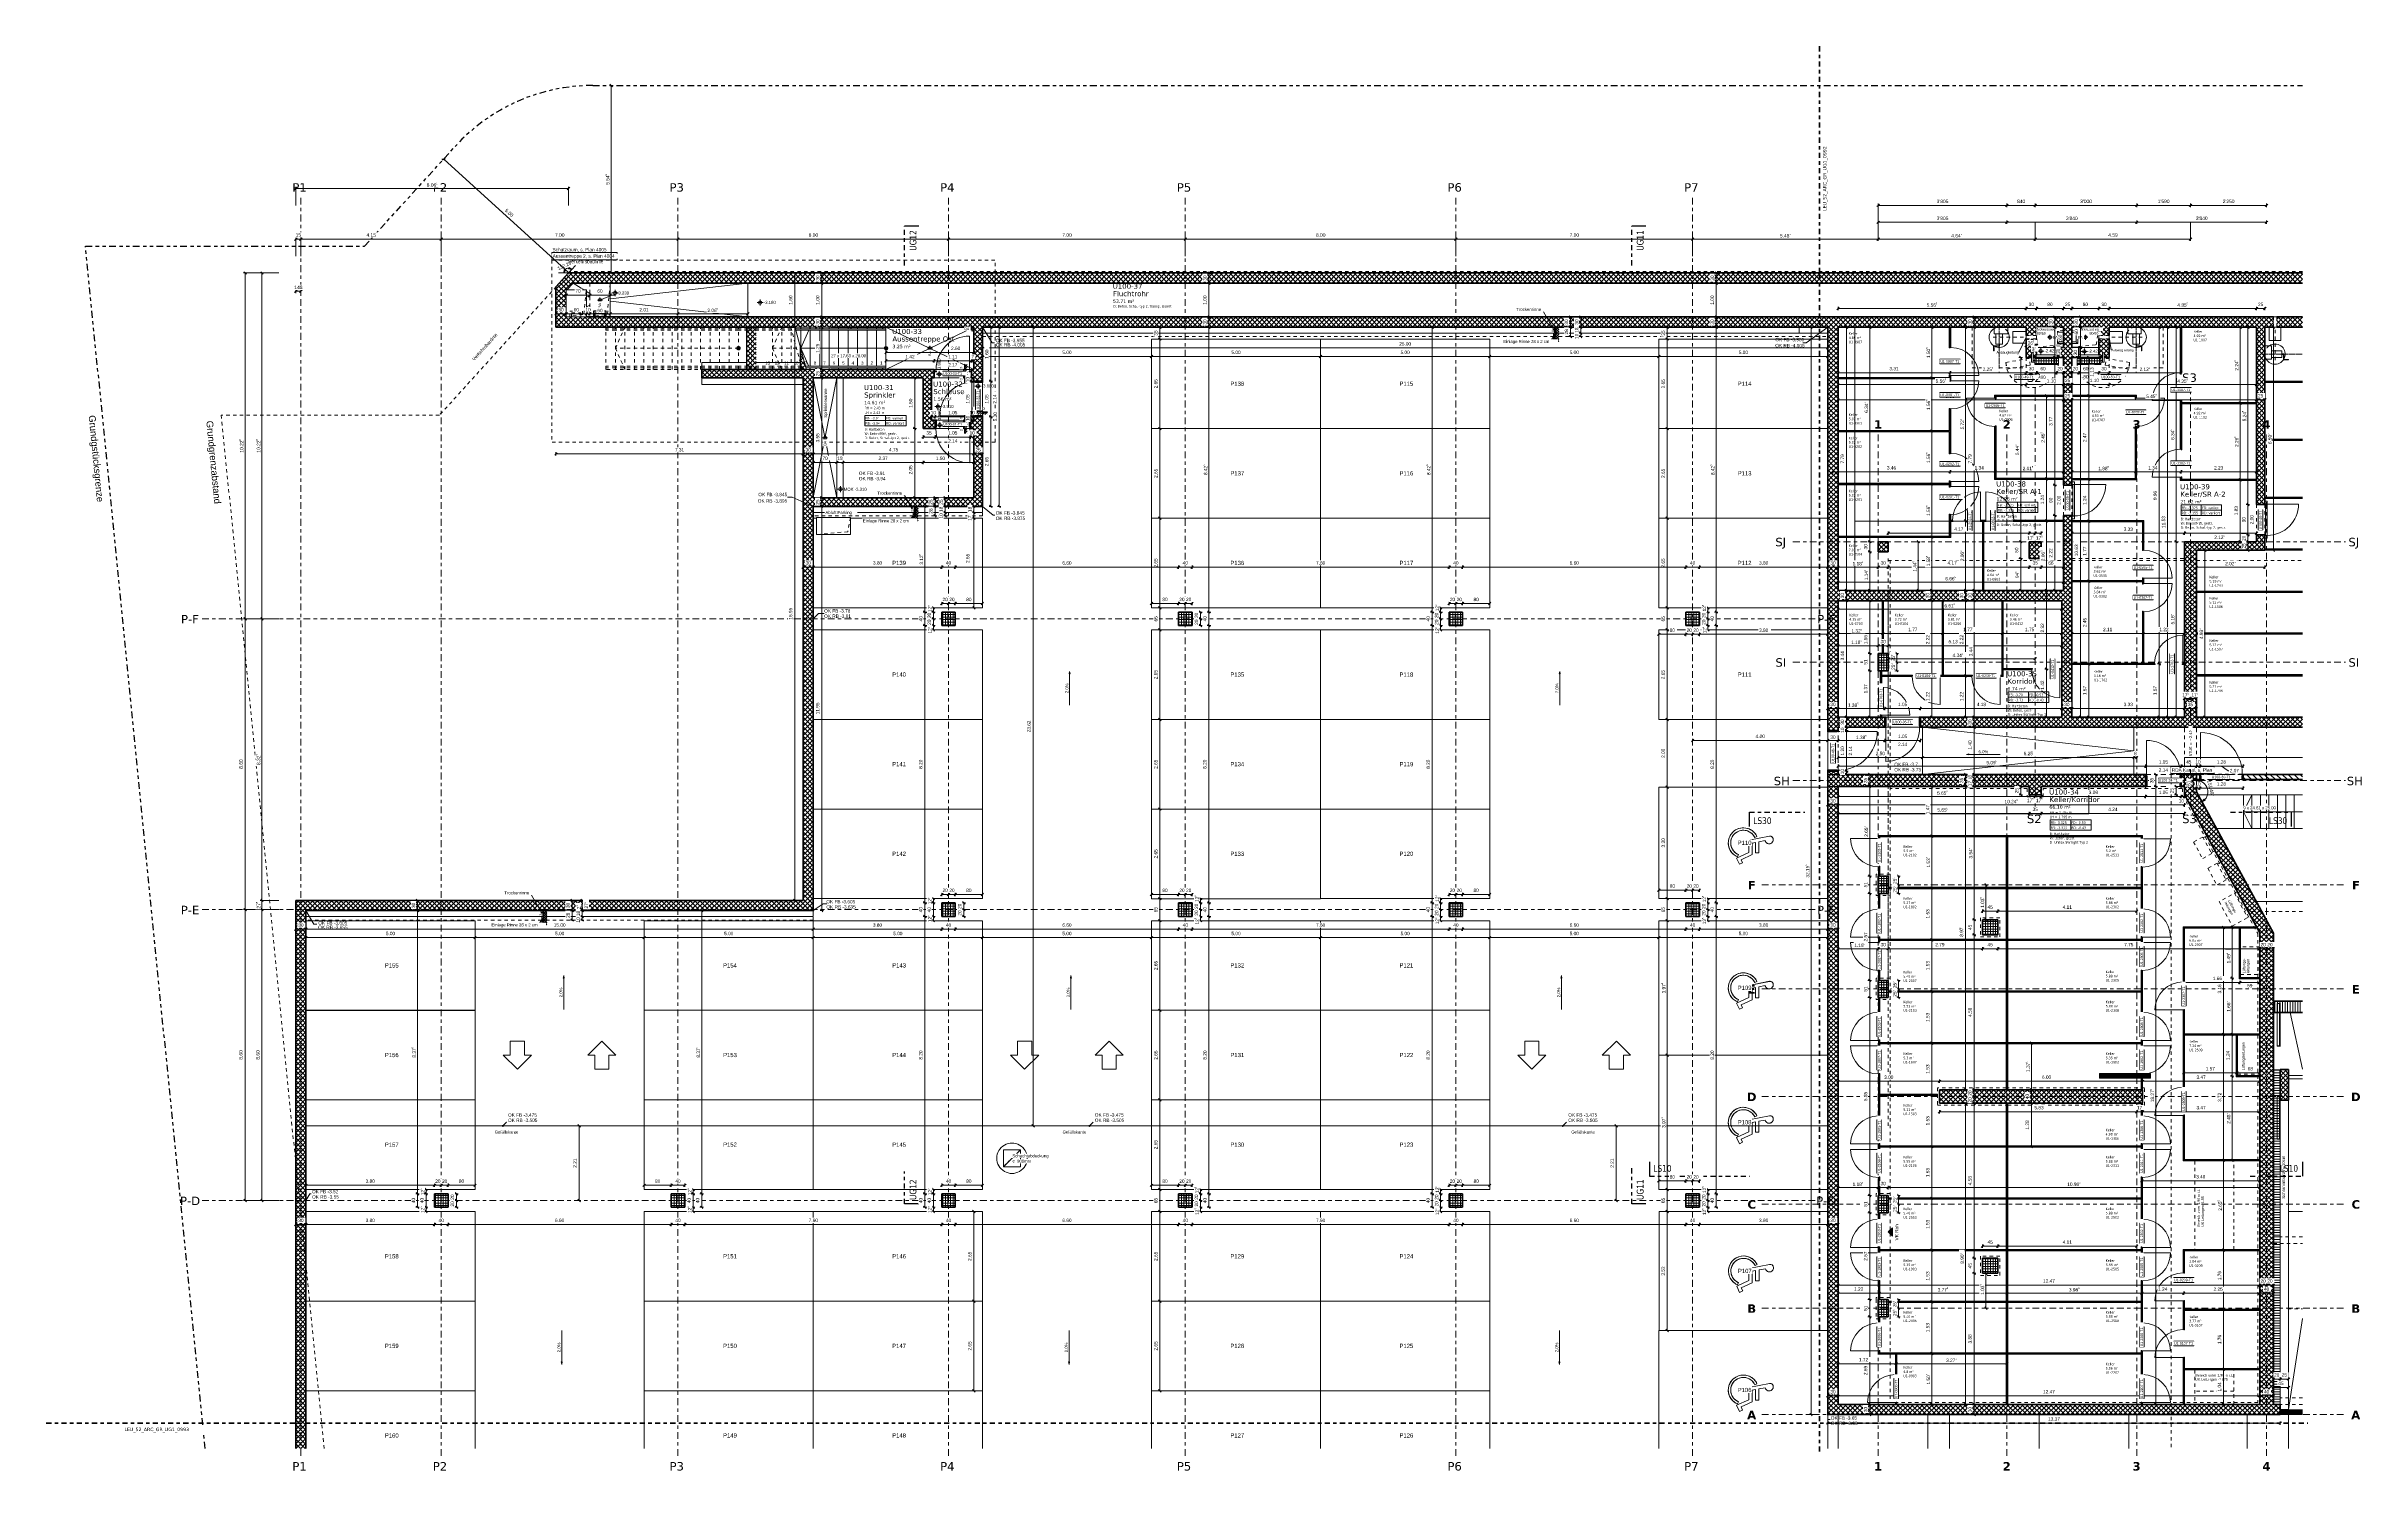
# Model space of a CAD drawing. Header units: metres. Extents: x -85.4 to -16.9, y -4 to 38.1.
import ezdxf

# ---------------------------------------------------------------- set-up
doc = ezdxf.new("R2010")
doc.units = ezdxf.units.M
for name, pattern in [('_Grundgrenze_', [0.45, 0.2, -0.05, 0.05, -0.05, 0.05, -0.05]), ('_Rasterlinie_', [0.375, 0.2, -0.05, 0.075, -0.05]), ('_Schnittlinie_', [0.3, 0.15, -0.05, 0.05, -0.05]), ('_Strichliert - Fein_', [0.15, 0.1, -0.05]), ('_Strichpunkt - Fein', [0.2, 0.1, -0.05, 0, -0.05]), ('_Strichpunkt - Fein_', [0.2, 0.1, -0.05, 0, -0.05]), ('_Verdeckte Linien_', [0.15, 0.1, -0.05]), ('Gestrichelt', [0.1, 0.05, -0.05]), ('Grundrissdarstellung Sturz', [0.25, 0.15, -0.05, 0, -0.05]), ('Strich Punkt fein', [0.2, 0.1, -0.05, 0, -0.05]), ('Strichliert - Fein', [0.15, 0.1, -0.05]), ('Strichpunkt - Fein', [0.2, 0.1, -0.05, 0, -0.05]), ('Strichpunkt - Mittel', [0.35, 0.15, -0.1, 0, -0.1]), ('Strichpunkt - Weit', [0.5, 0.2, -0.15, 0, -0.15])]:
    doc.linetypes.add(name, pattern=pattern)
for name, color, linetype, lineweight in [('A-____-____-DIMS', 7, 'Continuous', 5), ('A-____-____-DIMS-50', 7, 'Continuous', 5), ('A-____-NOTE-TEXT', 7, 'Continuous', 9), ('A-AREA-____-IDEN', 7, 'Continuous', 5), ('A-DETL-____-HDLN', 7, '_Verdeckte Linien_', 9), ('A-DETL-____-THIN', 7, 'Continuous', 9), ('A-DETL-GENF-HDLN', 7, '_Verdeckte Linien_', 9), ('A-DETL-GENF-OTLN', 7, 'Continuous', 9), ('A-DOOR-____-HDLN', 7, '_Verdeckte Linien_', 9), ('A-DOOR-____-IDEN', 7, 'Continuous', 5), ('A-DOOR-____-OTLN', 7, 'Continuous', 9), ('A-DOOR-FRAM-MCUT', 7, 'Continuous', 9), ('A-DOOR-FRAM-OTLN', 7, 'Continuous', 9), ('A-DOOR-OPNG-OTLN', 7, 'Continuous', 9), ('A-FLOR-____-MCUT', 7, 'Continuous', 35), ('A-FLOR-____-OTLN', 7, 'Continuous', 9), ('A-FLOR-____-OVHD', 7, 'Strichpunkt - Fein', 9), ('A-FLOR-____-PATT', 7, 'Continuous', 35), ('A-FLOR-HRAL-MBND', 7, '_Verdeckte Linien_', 9), ('A-FLOR-HRAL-OTLN', 7, 'Continuous', 9), ('A-GENM-____-OTLN', 7, 'Continuous', 9), ('A-WALL-____-MCUT', 7, 'Continuous', 35), ('A-WALL-____-OTLN', 7, 'Continuous', 9), ('A-WALL-____-PATT', 7, 'Continuous', 35), ('A-WALL-FNSH-MCUT', 7, 'Continuous', 35), ('C-PRKG-____-IDEN', 7, 'Continuous', 5), ('C-PRKG-____-OTLN', 7, 'Continuous', 9), ('E-LITE-EQPM-OTLN', 7, 'Continuous', 9), ('G-____-____-DIMS', 7, 'Continuous', 5), ('I-WALL-____-OTLN', 7, 'Continuous', 9), ('M-EQPM-____-OTLN', 7, 'Continuous', 9), ('M-HVAC-DUCT-IDEN', 7, 'Continuous', 5), ('M-HVAC-DUCT-OTLN', 7, 'Continuous', 9), ('Q-SPCQ-____-HDLN', 7, '_Verdeckte Linien_', 9), ('Q-SPCQ-____-OTLN', 7, 'Continuous', 9), ('S-COLS-____-MCUT', 7, 'Continuous', 35), ('S-COLS-____-OTLN', 7, 'Continuous', 9), ('S-GRID-____-OTLN', 7, 'Continuous', 5), ('S-STRS-____-IDEN', 7, 'Continuous', 9), ('S-STRS-____-MBND', 7, '_Strichpunkt - Fein', 9), ('S-STRS-____-MCUT', 7, 'Continuous', 25), ('S-STRS-____-OTLN', 7, 'Continuous', 9), ('Text', 7, 'Continuous', 5), ('Vertikale Erschließung', 7, 'Continuous', 9)]:
    doc.layers.add(name, color=color, linetype=linetype, lineweight=lineweight)
for name, color, linetype, lineweight, true_color in [('A-____-MATC-OTLN', 7, 'Strichpunkt - Mittel', 40, 0x0080ff), ('A-DETL-____-OTLN', 5, 'Continuous', 9, 0x0000ff), ('C-PROP-LINE-OTLN', 7, '_Grundgrenze_', 25, 0x800000), ('G-____-____-SYMB', 7, 'Strichpunkt - Weit', 5, 0x008080), ('S-GRID-____-IDEN', 7, 'Continuous', 9, 0x5555aa)]:
    doc.layers.add(name, color=color, linetype=linetype, lineweight=lineweight, true_color=true_color)
doc.styles.add('Arial', font='arial.ttf', dxfattribs={"height": 0.09})
doc.styles.add('Arial_1', font='arial.ttf', dxfattribs={"height": 0.075})
doc.styles.add('Arial_2', font='arial.ttf', dxfattribs={"height": 0.1})
doc.styles.add('Arial_3', font='arial.ttf', dxfattribs={"width": 0.8, "height": 0.125})
doc.styles.add('Arial_4', font='arial.ttf', dxfattribs={"height": 0.2})
doc.styles.add('Arial_5', font='arial.ttf', dxfattribs={"width": 0.8, "height": 0.09})
doc.styles.add('Arial_B', font='arial.ttf', dxfattribs={"height": 0.103175})
doc.styles.add('Segoe UI Symbol', font='seguisym.ttf', dxfattribs={"height": 0.09})
doc.styles.add('Verdana', font='verdana.ttf', dxfattribs={"width": 0.8, "height": 0.2})
doc.styles.add('Verdana_1', font='verdana.ttf', dxfattribs={"height": 0.1})
doc.styles.add('Verdana_2', font='verdana.ttf', dxfattribs={"width": 0.9, "height": 0.075})
doc.styles.add('Verdana_3', font='verdana.ttf', dxfattribs={"height": 0.15})
doc.styles.add('Verdana_4', font='verdana.ttf', dxfattribs={"width": 0.8, "height": 0.09})
doc.styles.add('Verdana_5', font='verdana.ttf', dxfattribs={"width": 0.8, "height": 0.058493})
doc.styles.add('Verdana_B', font='verdana.ttf', dxfattribs={"height": 0.25})
doc.dimstyles.new('Arial_2_00mm_fein', dxfattribs={"dimscale": 0.3048, "dimtxt": 0.102026, "dimasz": 0.246063, "dimexe": 0.164042, "dimexo": 0.0625, "dimgap": 0.123031, "dimtad": 1, "dimdec": 1, "dimlfac": 100, "dimrnd": 0.5, "dimdsep": 46, "dimtxsty": 'Arial_2', "dimblk1": 'OBLIQUE', "dimblk2": 'OBLIQUE', "dimsah": 1, "dimcen": 0.09, "dimazin": 0, "dimtfac": 1, "dimtdec": 4, "dimtix": 1, "dimtmove": 0, "dimatfit": 3, "dimfxl": 0.164042, "dimfxlon": 1, "dimtvp": 1, "dimtfill": 1, "dimtolj": 1, "dimtzin": 0, "dimarcsym": 2})
doc.dimstyles.new('Arial_2_00mm_fein_1', dxfattribs={"dimscale": 0.3048, "dimtxt": 0.102026, "dimasz": 0.246063, "dimexe": 0.164042, "dimexo": 0.0625, "dimgap": 0.123031, "dimtad": 1, "dimdec": 1, "dimlfac": 100, "dimrnd": 0.5, "dimdsep": 46, "dimtxsty": 'Arial_2', "dimblk1": 'OBLIQUE', "dimblk2": 'OBLIQUE', "dimsah": 1, "dimcen": 0.09, "dimazin": 0, "dimtfac": 1, "dimtdec": 4, "dimtix": 1, "dimtmove": 2, "dimatfit": 3, "dimfxl": 0.164042, "dimfxlon": 1, "dimtvp": 1, "dimtfill": 1, "dimtolj": 1, "dimtzin": 0, "dimarcsym": 2})
doc.dimstyles.new('Arial_2_00mm_fein_2', dxfattribs={"dimscale": 0.3048, "dimtxt": 0.102026, "dimasz": 0.246063, "dimexe": 0.164042, "dimexo": 0.0625, "dimgap": 0.123031, "dimtad": 1, "dimrnd": 0.005, "dimzin": 0, "dimdsep": 46, "dimtxsty": 'Arial_2', "dimblk1": 'OBLIQUE', "dimblk2": 'OBLIQUE', "dimsah": 1, "dimcen": 0.09, "dimazin": 0, "dimtfac": 1, "dimtdec": 4, "dimtix": 1, "dimtmove": 0, "dimatfit": 3, "dimfxl": 0.164042, "dimfxlon": 1, "dimtvp": 1, "dimtfill": 1, "dimtolj": 1, "dimtzin": 0, "dimarcsym": 2})
doc.dimstyles.new('Arial_2_00mm_fein_3', dxfattribs={"dimscale": 0.3048, "dimtxt": 0.102026, "dimasz": 0.246063, "dimexe": 0.164042, "dimexo": 0.0625, "dimgap": 0.123031, "dimtad": 1, "dimrnd": 0.005, "dimzin": 0, "dimdsep": 46, "dimtxsty": 'Arial_2', "dimblk1": 'OBLIQUE', "dimblk2": 'OBLIQUE', "dimsah": 1, "dimcen": 0.09, "dimazin": 0, "dimtfac": 1, "dimtdec": 4, "dimtix": 1, "dimtmove": 2, "dimatfit": 3, "dimfxl": 0.164042, "dimfxlon": 1, "dimtvp": 1, "dimtfill": 1, "dimtolj": 1, "dimtzin": 0, "dimarcsym": 2})
doc.dimstyles.new('Pfeil_2_Dezimalstellen', dxfattribs={"dimscale": 0.3048, "dimtxt": 0.102026, "dimasz": 0.328084, "dimexe": 0.500328, "dimexo": 0.0625, "dimgap": 0.082021, "dimtad": 1, "dimdec": 1, "dimlfac": 100, "dimrnd": 0.5, "dimdsep": 46, "dimtxsty": 'Arial_2', "dimsah": 1, "dimcen": 0.09, "dimazin": 0, "dimtfac": 1, "dimtdec": 4, "dimtix": 1, "dimtmove": 0, "dimatfit": 3, "dimfxl": 0.500328, "dimfxlon": 1, "dimtvp": 1, "dimtolj": 1, "dimtzin": 0, "dimarcsym": 2})
doc.dimstyles.new('Pfeil_2_Dezimalstellen_1', dxfattribs={"dimscale": 0.3048, "dimtxt": 0.102026, "dimasz": 0.328084, "dimexe": 0.500328, "dimexo": 0.0625, "dimgap": 0.082021, "dimtad": 1, "dimdec": 1, "dimlfac": 100, "dimrnd": 0.5, "dimdsep": 46, "dimtxsty": 'Arial_2', "dimsah": 1, "dimcen": 0.09, "dimazin": 0, "dimtfac": 1, "dimtdec": 4, "dimtix": 1, "dimtmove": 0, "dimatfit": 3, "dimfxl": 0.500328, "dimfxlon": 1, "dimtvp": 1, "dimtolj": 1, "dimtzin": 0, "dimarcsym": 2})
doc.dimstyles.new('SUB_Ausbau', dxfattribs={"dimscale": 0.3048, "dimtxt": 0.102026, "dimasz": 0.246063, "dimexe": 0.164042, "dimexo": 0.0625, "dimgap": 0.123031, "dimtad": 1, "dimrnd": 0.005, "dimzin": 0, "dimdsep": 46, "dimtxsty": 'Arial_B', "dimblk1": 'OBLIQUE', "dimblk2": 'OBLIQUE', "dimsah": 1, "dimcen": 0.09, "dimazin": 0, "dimtfac": 1, "dimtdec": 4, "dimtix": 1, "dimtmove": 0, "dimatfit": 3, "dimfxl": 0.164042, "dimfxlon": 1, "dimtvp": 1, "dimtfill": 1, "dimtolj": 1, "dimtzin": 0, "dimarcsym": 2})
doc.dimstyles.new('SUB_Rohbau', dxfattribs={"dimscale": 0.3048, "dimtxt": 0.102026, "dimasz": 0.246063, "dimexe": 0.164042, "dimexo": 0.0625, "dimgap": 0.123031, "dimtad": 1, "dimdec": 0, "dimlfac": 1000, "dimzin": 0, "dimdsep": 46, "dimtxsty": 'Arial_B', "dimblk1": 'OBLIQUE', "dimblk2": 'OBLIQUE', "dimsah": 1, "dimcen": 0.09, "dimazin": 0, "dimtfac": 1, "dimtdec": 4, "dimtix": 1, "dimtmove": 0, "dimatfit": 3, "dimfxl": 0.164042, "dimfxlon": 1, "dimtvp": 1, "dimtfill": 1, "dimtolj": 1, "dimtzin": 0, "dimarcsym": 2})
doc.dimstyles.new('SUB_Rohbau_Aussen_Vermassung', dxfattribs={"dimscale": 0.3048, "dimtxt": 0.102026, "dimasz": 0.246063, "dimexe": 0.164042, "dimexo": 0.0625, "dimgap": 0.123031, "dimtad": 1, "dimrnd": 0.005, "dimzin": 0, "dimdsep": 46, "dimtxsty": 'Arial_B', "dimblk1": 'OBLIQUE', "dimblk2": 'OBLIQUE', "dimsah": 1, "dimcen": 0.09, "dimazin": 0, "dimtfac": 1, "dimtdec": 4, "dimtix": 1, "dimtmove": 0, "dimatfit": 3, "dimfxl": 1.64042, "dimfxlon": 1, "dimtvp": 1, "dimtfill": 1, "dimtolj": 1, "dimtzin": 0, "dimarcsym": 2})
doc.dimstyles.new('SUB_Rohbau_Aussen_Vermassung_1', dxfattribs={"dimscale": 0.3048, "dimtxt": 0.102026, "dimasz": 0.246063, "dimexe": 0.164042, "dimexo": 0.0625, "dimgap": 0.123031, "dimtad": 1, "dimdec": 1, "dimlfac": 100, "dimrnd": 0.5, "dimdsep": 46, "dimtxsty": 'Arial_B', "dimblk1": 'OBLIQUE', "dimblk2": 'OBLIQUE', "dimsah": 1, "dimcen": 0.09, "dimazin": 0, "dimtfac": 1, "dimtdec": 4, "dimtix": 1, "dimtmove": 0, "dimatfit": 3, "dimfxl": 1.64042, "dimfxlon": 1, "dimtvp": 1, "dimtfill": 1, "dimtolj": 1, "dimtzin": 0, "dimarcsym": 2})
doc.dimstyles.new('SUB_Rohbau_fein', dxfattribs={"dimscale": 0.3048, "dimtxt": 0.102026, "dimasz": 0.246063, "dimexe": 0.164042, "dimexo": 0.0625, "dimgap": 0.123031, "dimtad": 1, "dimrnd": 0.005, "dimzin": 0, "dimdsep": 46, "dimtxsty": 'Arial_2', "dimblk1": 'OBLIQUE', "dimblk2": 'OBLIQUE', "dimsah": 1, "dimcen": 0.09, "dimazin": 0, "dimtfac": 1, "dimtdec": 4, "dimtix": 1, "dimtmove": 0, "dimatfit": 3, "dimfxl": 0.164042, "dimfxlon": 1, "dimtvp": 1, "dimtfill": 1, "dimtolj": 1, "dimtzin": 0, "dimarcsym": 2})
doc.dimstyles.new('SUB_Rohbau_fein_1', dxfattribs={"dimscale": 0.3048, "dimtxt": 0.102026, "dimasz": 0.246063, "dimexe": 0.164042, "dimexo": 0.0625, "dimgap": 0.123031, "dimtad": 1, "dimrnd": 0.005, "dimzin": 0, "dimdsep": 46, "dimtxsty": 'Arial_2', "dimblk1": 'OBLIQUE', "dimblk2": 'OBLIQUE', "dimsah": 1, "dimcen": 0.09, "dimazin": 0, "dimtfac": 1, "dimtdec": 4, "dimtix": 1, "dimtmove": 2, "dimatfit": 3, "dimfxl": 0.164042, "dimfxlon": 1, "dimtvp": 1, "dimtfill": 1, "dimtolj": 1, "dimtzin": 0, "dimarcsym": 2})
doc.dimstyles.new('SUB_Rohbau_fein_2', dxfattribs={"dimscale": 0.3048, "dimtxt": 0.102026, "dimasz": 0.246063, "dimexe": 0.164042, "dimexo": 0.0625, "dimgap": 0.123031, "dimtad": 1, "dimdec": 1, "dimlfac": 100, "dimrnd": 0.5, "dimdsep": 46, "dimtxsty": 'Arial_2', "dimblk1": 'OBLIQUE', "dimblk2": 'OBLIQUE', "dimsah": 1, "dimcen": 0.09, "dimazin": 0, "dimtfac": 1, "dimtdec": 4, "dimtix": 1, "dimtmove": 0, "dimatfit": 3, "dimfxl": 0.164042, "dimfxlon": 1, "dimtvp": 1, "dimtfill": 1, "dimtolj": 1, "dimtzin": 0, "dimarcsym": 2})
doc.dimstyles.new('SUB_Rohbau_fein_3', dxfattribs={"dimscale": 0.3048, "dimtxt": 0.102026, "dimasz": 0.246063, "dimexe": 0.164042, "dimexo": 0.0625, "dimgap": 0.123031, "dimtad": 1, "dimdec": 1, "dimlfac": 100, "dimrnd": 0.5, "dimdsep": 46, "dimtxsty": 'Arial_2', "dimblk1": 'OBLIQUE', "dimblk2": 'OBLIQUE', "dimsah": 1, "dimcen": 0.09, "dimazin": 0, "dimtfac": 1, "dimtdec": 4, "dimtix": 1, "dimtmove": 2, "dimatfit": 3, "dimfxl": 0.164042, "dimfxlon": 1, "dimtvp": 1, "dimtfill": 1, "dimtolj": 1, "dimtzin": 0, "dimarcsym": 2})
doc.dimstyles.new('SUB_Rohbau_fein_mit_Höhe', dxfattribs={"dimscale": 0.3048, "dimtxt": 0.102026, "dimasz": 0.246063, "dimexe": 0.164042, "dimexo": 0.0625, "dimgap": 0.123031, "dimtad": 1, "dimdec": 1, "dimlfac": 100, "dimrnd": 0.5, "dimdsep": 46, "dimtxsty": 'Arial_2', "dimblk1": 'OBLIQUE', "dimblk2": 'OBLIQUE', "dimsah": 1, "dimcen": 0.09, "dimazin": 0, "dimtfac": 1, "dimtdec": 4, "dimtix": 1, "dimtmove": 2, "dimatfit": 3, "dimfxl": 0.164042, "dimfxlon": 1, "dimtvp": 1, "dimtfill": 1, "dimtolj": 1, "dimtzin": 0, "dimarcsym": 2})
doc.dimstyles.new('SUB_Rohbau_fein_mit_Höhe_1', dxfattribs={"dimscale": 0.3048, "dimtxt": 0.102026, "dimasz": 0.246063, "dimexe": 0.164042, "dimexo": 0.0625, "dimgap": 0.123031, "dimtad": 1, "dimrnd": 0.005, "dimzin": 0, "dimdsep": 46, "dimtxsty": 'Arial_2', "dimblk1": 'OBLIQUE', "dimblk2": 'OBLIQUE', "dimsah": 1, "dimcen": 0.09, "dimazin": 0, "dimtfac": 1, "dimtdec": 4, "dimtix": 1, "dimtmove": 0, "dimatfit": 3, "dimfxl": 0.164042, "dimfxlon": 1, "dimtvp": 1, "dimtfill": 1, "dimtolj": 1, "dimtzin": 0, "dimarcsym": 2})
doc.dimstyles.new('SUB_Rohbau_fein_mit_Höhe_2', dxfattribs={"dimscale": 0.3048, "dimtxt": 0.102026, "dimasz": 0.246063, "dimexe": 0.164042, "dimexo": 0.0625, "dimgap": 0.123031, "dimtad": 1, "dimdec": 1, "dimlfac": 100, "dimrnd": 0.5, "dimdsep": 46, "dimtxsty": 'Arial_2', "dimblk1": 'OBLIQUE', "dimblk2": 'OBLIQUE', "dimsah": 1, "dimcen": 0.09, "dimazin": 0, "dimtfac": 1, "dimtdec": 4, "dimtix": 1, "dimtmove": 0, "dimatfit": 3, "dimfxl": 0.164042, "dimfxlon": 1, "dimtvp": 1, "dimtfill": 1, "dimtolj": 1, "dimtzin": 0, "dimarcsym": 2})
doc.dimstyles.new('SUB_Rohbau_fein_mit_Höhe_3', dxfattribs={"dimscale": 0.3048, "dimtxt": 0.102026, "dimasz": 0.246063, "dimexe": 0.164042, "dimexo": 0.0625, "dimgap": 0.123031, "dimtad": 1, "dimrnd": 0.005, "dimzin": 0, "dimdsep": 46, "dimtxsty": 'Arial_2', "dimblk1": 'OBLIQUE', "dimblk2": 'OBLIQUE', "dimsah": 1, "dimcen": 0.09, "dimazin": 0, "dimtfac": 1, "dimtdec": 4, "dimtix": 1, "dimtmove": 2, "dimatfit": 3, "dimfxl": 0.164042, "dimfxlon": 1, "dimtvp": 1, "dimtfill": 1, "dimtolj": 1, "dimtzin": 0, "dimarcsym": 2})
pattern_1 = [(45, (-1.5, -0.67223), (-0.07071068, 0.07071068), []), (135, (-1.5, -0.67223), (-0.07071068, -0.07071068), [])]
pattern_2 = [(0, (-1.5, -0.67223), (0, 0.075), []), (90, (-1.5, -0.67223), (-0.075, 5e-18), [])]
pattern_3 = [(216.87, (-1.417, -0.46398), (0.624749256, 0.416501116), [0.10412, -0.93712]), (206.565, (-1.292, -0.52646), (-0.20825414, -0.2082493), [0.23283, -0.23283]), (198.435, (-1.292, -0.63058), (-0.41650024, -0.20824584), [0.13171, -0.52684])]
pattern_4 = [(45, (-1.5, -0.67223), (-0.03535534, 0.03535534), []), (135, (-1.5, -0.67223), (-0.03535534, -0.03535534), [])]

# ---------------------------------------------------------------- blocks, each defined once
blk = doc.blocks.new('PP_Parkplatz - 3300 x 5000_Beh-21081309--01_UG_OK_FFB_AF_lo')
at = {"layer": 'C-PRKG-____-OTLN', "color": 253, "true_color": 0x999999}
for p, q in [((-37.708, 12.902), (-37.708, 16.201)), ((-32.708, 16.201), (-37.708, 16.201)), ((-32.708, 16.201), (-37.708, 16.201)), ((-37.708, 16.201), (-37.708, 12.902)), ((-37.708, 12.902), (-37.708, 16.201)), ((-37.708, 16.201), (-32.708, 16.201)), ((-37.708, 16.201), (-37.708, 16.201)), ((-32.708, 12.902), (-32.708, 16.201)), ((-32.708, 16.201), (-32.708, 12.902)), ((-35.653, 14.551), (-35.653, 14.551)), ((-34.438, 14.746), (-35.051, 14.627)), ((-35.051, 14.627), (-34.438, 14.746)), ((-35.051, 14.627), (-35.051, 14.267)), ((-35.051, 14.267), (-35.051, 14.627)), ((-35.051, 14.627), (-35.051, 14.627)), ((-34.951, 14.544), (-34.851, 14.564)), ((-34.851, 14.564), (-34.951, 14.544)), ((-34.951, 14.203), (-34.951, 14.544)), ((-34.951, 14.544), (-34.951, 14.203)), ((-34.951, 14.544), (-34.951, 14.544)), ((-34.869, 14.71), (-34.806, 14.74)), ((-34.806, 14.74), (-34.869, 14.71)), ((-34.869, 14.71), (-34.869, 14.71)), ((-34.851, 14.564), (-34.851, 14.257)), ((-34.851, 14.257), (-34.851, 14.564)), ((-34.851, 14.564), (-34.851, 14.564)), ((-34.806, 14.74), (-34.806, 14.74)), ((-34.751, 14.583), (-34.563, 14.62)), ((-34.563, 14.62), (-34.751, 14.583)), ((-34.751, 14.257), (-34.751, 14.583)), ((-34.751, 14.583), (-34.751, 14.257)), ((-34.751, 14.583), (-34.751, 14.583)), ((-34.563, 14.62), (-34.563, 14.62)), ((-34.323, 14.647), (-34.323, 14.647)), ((-35.051, 14.267), (-35.409, 14.1)), ((-35.409, 14.1), (-35.051, 14.267)), ((-35.409, 14.1), (-35.325, 13.919)), ((-35.325, 13.919), (-35.409, 14.1)), ((-35.409, 14.1), (-35.409, 14.1)), ((-35.383, 14.143), (-35.355, 14.207)), ((-35.355, 14.207), (-35.383, 14.143)), ((-35.383, 14.143), (-35.383, 14.143)), ((-35.355, 14.207), (-35.355, 14.207)), ((-35.325, 13.919), (-35.234, 13.961)), ((-35.234, 13.961), (-35.325, 13.919)), ((-35.325, 13.919), (-35.325, 13.919)), ((-35.276, 14.052), (-34.951, 14.203)), ((-34.951, 14.203), (-35.276, 14.052)), ((-35.234, 13.961), (-35.276, 14.052)), ((-35.276, 14.052), (-35.234, 13.961)), ((-35.276, 14.052), (-35.276, 14.052)), ((-35.234, 13.961), (-35.234, 13.961)), ((-35.051, 14.267), (-35.051, 14.267)), ((-34.951, 14.203), (-34.951, 14.203)), ((-34.851, 14.257), (-34.751, 14.257)), ((-34.751, 14.257), (-34.851, 14.257)), ((-34.851, 14.257), (-34.851, 14.257)), ((-34.751, 14.257), (-34.751, 14.257)), ((-32.708, 12.902), (-37.708, 12.902)), ((-37.708, 12.902), (-32.708, 12.902)), ((-32.708, 12.902), (-37.708, 12.902)), ((-37.708, 12.902), (-37.708, 12.902))]:
    blk.add_line(p, q, dxfattribs=at)
for centre, major_axis, start_param, end_param in [((-35.208, 14.551), (0.445, 0), 0.438952, 4.308344), ((-35.208, 14.551), (0.445, 0), 2.962468, 3.130657), ((-35.208, 14.551), (0.445, 0), 3.130703, 3.298937), ((-35.208, 14.551), (0.445, 0), 3.298937, 3.467125), ((-35.208, 14.551), (0.445, 0), 2.794234, 2.962421), ((-35.208, 14.551), (0.445, 0), 3.467172, 3.635356), ((-35.208, 14.551), (0.445, 0), 2.625999, 2.794184), ((-35.208, 14.551), (0.375, 0), 0.438952, 4.308344), ((-35.208, 14.551), (0.445, 0), 2.457765, 2.625944), ((-35.208, 14.551), (0.375, 0), 3.018546, 3.202749), ((-35.208, 14.551), (0.375, 0), 3.202803, 3.387005), ((-35.208, 14.551), (0.375, 0), 2.83429, 3.018491), ((-35.208, 14.551), (0.375, 0), 3.38706, 3.571259), ((-35.208, 14.551), (0.375, 0), 2.650033, 2.834231), ((-35.208, 14.551), (0.445, 0), 0.607246, 2.457702), ((-35.208, 14.551), (0.375, 0), 3.571317, 3.755511), ((-35.208, 14.551), (0.375, 0), 2.465776, 2.649968), ((-35.208, 14.551), (0.375, 0), 0.62328, 2.465701), ((-35.208, 14.551), (0.375, 0), 0.439015, 0.623209), ((-35.208, 14.551), (0.445, 0), 0.439005, 0.607186), ((-34.444, 14.647), (0.122, 0), 3.36464, 6.475172), ((-34.444, 14.647), (0.122, 0), 3.36464, 3.623673), ((-34.444, 14.647), (0.122, 0), 3.623851, 3.882858), ((-34.444, 14.647), (0.122, 0), 3.883062, 5.438328), ((-34.419, 14.652), (0.0962, 0), 0.191986, 1.762783), ((-34.419, 14.652), (0.0962, 0), 0.454039, 1.762783), ((-34.444, 14.647), (0.122, 0), 5.438549, 5.697539), ((-34.444, 14.647), (0.122, 0), 5.697725, 5.95675), ((-34.419, 14.652), (0.0962, 0), 0.192209, 0.453786), ((-34.444, 14.647), (0.122, 0), 5.95692, 6.215961), ((-34.444, 14.647), (0.122, 0), 6.215961, 6.475172), ((-35.208, 14.551), (0.445, 0), 3.635406, 3.803586), ((-35.208, 14.551), (0.445, 0), 3.80364, 3.971813), ((-35.208, 14.551), (0.375, 0), 3.755573, 3.939759), ((-35.208, 14.551), (0.445, 0), 3.971875, 4.140109), ((-35.208, 14.551), (0.375, 0), 3.93983, 4.308344), ((-35.208, 14.551), (0.445, 0), 4.140109, 4.308344)]:
    blk.add_ellipse(centre, major_axis=major_axis, ratio=0.999794, start_param=start_param, end_param=end_param, dxfattribs=at)
blk = doc.blocks.new('PP_Parkplatz - 2650 x 5000-17586959--01_UG_OK_FFB_AF_lo')
at = {"layer": 'C-PRKG-____-OTLN', "color": 253, "true_color": 0x999999}
for p, q in [((-23.808, -2.354), (-26.458, -2.354)), ((-26.458, -3.355), (-26.458, -2.354)), ((-23.808, -2.354), (-26.458, -2.354)), ((-26.458, -2.354), (-26.458, -3.355)), ((-26.458, -3.355), (-26.458, -2.354)), ((-26.458, -2.354), (-23.808, -2.354)), ((-26.458, -2.354), (-26.458, -2.354)), ((-23.808, -3.355), (-23.808, -2.354)), ((-23.808, -3.355), (-23.808, -2.354)), ((-23.808, -2.354), (-23.808, -3.355)), ((-23.808, -2.354), (-23.808, -2.354))]:
    blk.add_line(p, q, dxfattribs=at)
blk = doc.blocks.new('PP_Parkplatz - 2650 x 5000-V1--01_UG_OK_FFB_AF_lo')
at = {"layer": 'C-PRKG-____-OTLN', "color": 253, "true_color": 0x999999}
for p, q in [((-26.458, -2.354), (-29.108, -2.354)), ((-29.108, -3.355), (-29.108, -2.354)), ((-26.458, -2.354), (-29.108, -2.354)), ((-29.108, -2.354), (-29.108, -3.355)), ((-29.108, -3.355), (-29.108, -2.354)), ((-29.108, -2.354), (-26.458, -2.354)), ((-29.108, -2.354), (-29.108, -2.354)), ((-26.458, -3.355), (-26.458, -2.354)), ((-26.458, -3.355), (-26.458, -2.354)), ((-26.458, -2.354), (-26.458, -3.355)), ((-26.458, -2.354), (-26.458, -2.354))]:
    blk.add_line(p, q, dxfattribs=at)
blk = doc.blocks.new('PP_Parkplatz - 2650 x 5000-V2--01_UG_OK_FFB_AF_lo')
at = {"layer": 'C-PRKG-____-OTLN', "color": 253, "true_color": 0x999999}
for p, q in [((-72.708, 12.25), (-77.708, 12.25)), ((-72.708, 9.601), (-72.708, 12.25)), ((-72.708, 12.25), (-72.708, 12.25)), ((-77.708, 9.601), (-72.708, 9.601)), ((-72.708, 9.601), (-72.708, 9.6))]:
    blk.add_line(p, q, dxfattribs=at)
blk = doc.blocks.new('PP_Parkplatz - 2650 x 5000-V3--01_UG_OK_FFB_AF_lo')
at = {"layer": 'C-PRKG-____-OTLN', "color": 253, "true_color": 0x999999}
for p, q in [((-72.708, 9.6), (-77.708, 9.6)), ((-72.708, 6.951), (-72.708, 9.6)), ((-72.708, 9.6), (-72.708, 9.6)), ((-77.708, 6.97), (-77.708, 6.951)), ((-77.708, 6.951), (-72.708, 6.951)), ((-72.708, 6.951), (-72.708, 6.951))]:
    blk.add_line(p, q, dxfattribs=at)
blk = doc.blocks.new('PP_Parkplatz - 2650 x 5000-V4--01_UG_OK_FFB_AF_lo')
at = {"layer": 'C-PRKG-____-OTLN', "color": 253, "true_color": 0x999999}
for p, q in [((-77.708, -1.649), (-77.708, -3.355)), ((-72.708, -1.649), (-77.708, -1.649)), ((-72.708, -1.649), (-77.708, -1.649)), ((-77.708, -3.355), (-77.708, -1.649)), ((-77.708, -1.649), (-72.708, -1.649)), ((-72.708, -1.649), (-72.708, -3.355)), ((-72.708, -3.355), (-72.708, -1.649)), ((-72.708, -1.649), (-72.708, -3.355)), ((-72.708, -1.649), (-72.708, -1.649))]:
    blk.add_line(p, q, dxfattribs=at)
blk = doc.blocks.new('PP_Parkplatz - 2650 x 5000-V5--01_UG_OK_FFB_AF_lo')
at = {"layer": 'C-PRKG-____-OTLN', "color": 253, "true_color": 0x999999}
for p, q in [((-77.708, 1), (-77.708, -1.649)), ((-72.708, 1), (-77.708, 1)), ((-72.708, 1), (-77.708, 1)), ((-77.708, -1.649), (-77.708, 1)), ((-77.708, 1), (-72.708, 1)), ((-72.708, 1), (-72.708, -1.649)), ((-72.708, -1.649), (-72.708, 1)), ((-72.708, 1), (-72.708, -1.649)), ((-72.708, 1), (-72.708, 1)), ((-72.708, -1.649), (-77.708, -1.649)), ((-77.708, -1.649), (-72.708, -1.649)), ((-72.708, -1.649), (-77.708, -1.649)), ((-72.708, -1.649), (-72.708, -1.649))]:
    blk.add_line(p, q, dxfattribs=at)
blk = doc.blocks.new('PP_Parkplatz - 2650 x 5000-V6--01_UG_OK_FFB_AF_lo')
at = {"layer": 'C-PRKG-____-OTLN', "color": 253, "true_color": 0x999999}
for p, q in [((-62.708, 12.25), (-67.708, 12.25)), ((-67.708, 12.25), (-67.708, 9.601)), ((-67.708, 12.25), (-67.708, 12.25)), ((-62.708, 9.601), (-62.708, 12.25)), ((-62.708, 12.25), (-62.708, 12.25)), ((-67.708, 9.601), (-62.708, 9.601)), ((-67.708, 9.601), (-67.708, 9.601)), ((-62.708, 9.601), (-62.708, 9.601))]:
    blk.add_line(p, q, dxfattribs=at)
blk = doc.blocks.new('PP_Parkplatz - 2650 x 5000-V7--01_UG_OK_FFB_AF_lo')
at = {"layer": 'C-PRKG-____-OTLN', "color": 253, "true_color": 0x999999}
for p, q in [((-47.708, 6.951), (-47.708, 4.302)), ((-42.708, 6.951), (-47.708, 6.951)), ((-42.708, 6.951), (-47.708, 6.951)), ((-47.708, 6.951), (-47.708, 4.302)), ((-47.708, 4.302), (-47.708, 6.951)), ((-47.708, 6.951), (-42.708, 6.951)), ((-47.708, 6.951), (-47.708, 6.951)), ((-42.708, 6.951), (-42.708, 4.302)), ((-42.708, 4.302), (-42.708, 6.951)), ((-42.708, 6.951), (-42.708, 4.302)), ((-42.708, 6.951), (-42.708, 6.951)), ((-42.708, 4.302), (-47.708, 4.302)), ((-47.708, 4.302), (-42.708, 4.302)), ((-42.708, 4.302), (-47.708, 4.302)), ((-47.708, 4.302), (-47.708, 4.302)), ((-42.708, 4.302), (-42.708, 4.302))]:
    blk.add_line(p, q, dxfattribs=at)
blk = doc.blocks.new('PP_Parkplatz - 2650 x 5000-V8--01_UG_OK_FFB_AF_lo')
at = {"layer": 'C-PRKG-____-OTLN', "color": 253, "true_color": 0x999999}
for p, q in [((-47.708, -1.649), (-47.708, -3.355)), ((-42.708, -1.649), (-47.708, -1.649)), ((-42.708, -1.649), (-47.708, -1.649)), ((-47.708, -1.649), (-47.708, -3.355)), ((-47.708, -3.355), (-47.708, -1.649)), ((-47.708, -1.649), (-42.708, -1.649)), ((-47.708, -1.649), (-47.708, -1.649)), ((-42.708, -1.649), (-42.708, -3.355)), ((-42.708, -3.355), (-42.708, -1.649)), ((-42.708, -1.649), (-42.708, -3.355)), ((-42.708, -1.649), (-42.708, -1.649))]:
    blk.add_line(p, q, dxfattribs=at)
blk = doc.blocks.new('PP_Parkplatz - 2650 x 5000-8868460--01_UG_OK_FFB_AF_lo')
at = {"layer": 'C-PRKG-____-OTLN', "color": 253, "true_color": 0x999999}
for p, q in [((-62.708, 24.151), (-62.608, 24.151)), ((-62.708, 24.151), (-62.708, 21.502)), ((-62.608, 24.151), (-62.708, 24.151)), ((-62.708, 24.151), (-62.608, 24.151)), ((-62.708, 21.502), (-62.708, 24.151)), ((-61.608, 24.151), (-59.758, 24.151)), ((-59.758, 24.151), (-61.608, 24.151)), ((-61.608, 24.151), (-59.758, 24.151)), ((-59.608, 24.151), (-57.708, 24.151)), ((-57.708, 24.151), (-59.608, 24.151)), ((-59.608, 24.151), (-57.708, 24.151)), ((-57.708, 24.151), (-57.708, 21.502)), ((-57.708, 21.502), (-57.708, 24.151)), ((-57.708, 24.151), (-57.708, 21.502)), ((-57.708, 24.151), (-57.708, 24.151)), ((-62.708, 21.502), (-57.708, 21.502)), ((-62.708, 21.502), (-57.708, 21.502)), ((-57.708, 21.502), (-62.708, 21.502)), ((-57.708, 21.502), (-57.708, 21.502))]:
    blk.add_line(p, q, dxfattribs=at)
blk = doc.blocks.new('PP_Parkplatz - 2650 x 5000-V9--01_UG_OK_FFB_AF_lo')
at = {"layer": 'C-PRKG-____-OTLN', "color": 253, "true_color": 0x999999}
for p, q in [((-62.708, 20.85), (-57.708, 20.85)), ((-62.708, 18.201), (-62.708, 20.85)), ((-57.708, 20.85), (-62.708, 20.85)), ((-62.708, 18.201), (-62.708, 20.85)), ((-62.708, 20.85), (-57.708, 20.85)), ((-57.708, 18.201), (-57.708, 20.85)), ((-57.708, 18.201), (-57.708, 20.85)), ((-57.708, 20.85), (-57.708, 18.201)), ((-57.708, 20.85), (-57.708, 20.85)), ((-62.708, 18.201), (-57.708, 18.201)), ((-62.708, 18.201), (-57.708, 18.201)), ((-57.708, 18.201), (-62.708, 18.201)), ((-57.708, 18.201), (-57.708, 18.201))]:
    blk.add_line(p, q, dxfattribs=at)
blk = doc.blocks.new('PP_Parkplatz - 2650 x 5000-V10--01_UG_OK_FFB_AF_lo')
at = {"layer": 'C-PRKG-____-OTLN', "color": 253, "true_color": 0x999999}
for p, q in [((-52.708, 24.151), (-47.708, 24.151)), ((-52.708, 24.151), (-52.708, 21.502)), ((-52.708, 24.151), (-52.708, 21.502)), ((-47.708, 24.151), (-52.708, 24.151)), ((-52.708, 24.151), (-47.708, 24.151)), ((-52.708, 21.502), (-52.708, 24.151)), ((-52.708, 24.151), (-52.708, 24.151)), ((-47.708, 24.151), (-47.708, 21.502)), ((-47.708, 21.502), (-47.708, 24.151)), ((-47.708, 24.151), (-47.708, 21.502)), ((-47.708, 24.151), (-47.708, 24.151)), ((-52.708, 21.502), (-47.708, 21.502)), ((-52.708, 21.502), (-47.708, 21.502)), ((-47.708, 21.502), (-52.708, 21.502)), ((-52.708, 21.502), (-52.708, 21.502)), ((-47.708, 21.502), (-47.708, 21.502))]:
    blk.add_line(p, q, dxfattribs=at)
blk = doc.blocks.new('PP_Parkplatz - 2650 x 5000-V11--01_UG_OK_FFB_AF_lo')
at = {"layer": 'C-PRKG-____-OTLN', "color": 253, "true_color": 0x999999}
for p, q in [((-52.708, 9.601), (-52.708, 6.951)), ((-47.708, 9.601), (-52.708, 9.601)), ((-52.708, 9.601), (-52.708, 9.601)), ((-47.708, 6.951), (-47.708, 9.601)), ((-47.708, 9.601), (-47.708, 9.601)), ((-52.708, 6.951), (-47.708, 6.951)), ((-52.708, 6.951), (-52.708, 6.951)), ((-47.708, 6.951), (-47.708, 6.951))]:
    blk.add_line(p, q, dxfattribs=at)
blk = doc.blocks.new('PP_Parkplatz - 2650 x 5000-V12--01_UG_OK_FFB_AF_lo')
at = {"layer": 'C-PRKG-____-OTLN', "color": 253, "true_color": 0x999999}
for p, q in [((-47.708, 18.201), (-47.708, 20.85)), ((-42.708, 20.85), (-47.708, 20.85)), ((-42.708, 20.85), (-47.708, 20.85)), ((-47.708, 20.85), (-47.708, 18.201)), ((-47.708, 18.201), (-47.708, 20.85)), ((-47.708, 20.85), (-42.708, 20.85)), ((-47.708, 20.85), (-47.708, 20.85)), ((-42.708, 18.201), (-42.708, 20.85)), ((-42.708, 18.201), (-42.708, 20.85)), ((-42.708, 20.85), (-42.708, 18.201)), ((-42.708, 20.85), (-42.708, 20.85)), ((-42.708, 18.201), (-47.708, 18.201)), ((-47.708, 18.201), (-42.708, 18.201)), ((-42.708, 18.201), (-47.708, 18.201)), ((-47.708, 18.201), (-47.708, 18.201)), ((-42.708, 18.201), (-42.708, 18.201))]:
    blk.add_line(p, q, dxfattribs=at)
blk = doc.blocks.new('PP_Parkplatz - 2650 x 5000-V13--01_UG_OK_FFB_AF_lo')
at = {"layer": 'C-PRKG-____-OTLN', "color": 253, "true_color": 0x999999}
for p, q in [((-47.708, 24.151), (-47.708, 21.502)), ((-42.708, 24.151), (-47.708, 24.151)), ((-42.708, 24.151), (-47.708, 24.151)), ((-47.708, 24.151), (-47.708, 21.502)), ((-47.708, 21.502), (-47.708, 24.151)), ((-47.708, 24.151), (-42.708, 24.151)), ((-47.708, 24.151), (-47.708, 24.151)), ((-42.708, 24.151), (-42.708, 21.502)), ((-42.708, 21.502), (-42.708, 24.151)), ((-42.708, 24.151), (-42.708, 21.502)), ((-42.708, 24.151), (-42.708, 24.151)), ((-42.708, 21.502), (-47.708, 21.502)), ((-47.708, 21.502), (-42.708, 21.502)), ((-42.708, 21.502), (-47.708, 21.502)), ((-47.708, 21.502), (-47.708, 21.502)), ((-42.708, 21.502), (-42.708, 21.502))]:
    blk.add_line(p, q, dxfattribs=at)
blk = doc.blocks.new('PP_Parkplatz - 2650 x 5000-V14--01_UG_OK_FFB_AF_lo')
at = {"layer": 'C-PRKG-____-OTLN', "color": 253, "true_color": 0x999999}
for p, q in [((-42.708, 9.601), (-47.708, 9.601)), ((-47.708, 9.601), (-47.708, 6.951)), ((-47.708, 9.601), (-47.708, 9.601)), ((-42.708, 6.951), (-42.708, 9.601)), ((-42.708, 9.601), (-42.708, 9.601)), ((-47.708, 6.951), (-42.708, 6.951)), ((-47.708, 6.951), (-47.708, 6.951)), ((-42.708, 6.951), (-42.708, 6.951))]:
    blk.add_line(p, q, dxfattribs=at)
blk = doc.blocks.new('PP_Parkplatz - 2650 x 5000-V15--01_UG_OK_FFB_AF_lo')
at = {"layer": 'C-PRKG-____-OTLN', "color": 253, "true_color": 0x999999}
for p, q in [((-67.708, -1.649), (-62.708, -1.649)), ((-67.708, -1.649), (-67.708, -3.355)), ((-67.708, -1.649), (-67.708, -3.355)), ((-62.708, -1.649), (-67.708, -1.649)), ((-67.708, -1.649), (-62.708, -1.649)), ((-67.708, -3.355), (-67.708, -1.649)), ((-67.708, -1.649), (-67.708, -1.649)), ((-62.708, -1.649), (-62.708, -3.355)), ((-62.708, -3.355), (-62.708, -1.649)), ((-62.708, -1.649), (-62.708, -3.355)), ((-62.708, -1.649), (-62.708, -1.649))]:
    blk.add_line(p, q, dxfattribs=at)
blk = doc.blocks.new('PP_Parkplatz - 2650 x 5000-V16--01_UG_OK_FFB_AF_lo')
at = {"layer": 'C-PRKG-____-OTLN', "color": 253, "true_color": 0x999999}
for p, q in [((-37.708, 18.201), (-37.708, 20.85)), ((-32.708, 20.85), (-37.708, 20.85)), ((-32.708, 20.85), (-37.708, 20.85)), ((-37.708, 20.85), (-37.708, 18.201)), ((-37.708, 18.201), (-37.708, 20.85)), ((-37.708, 20.85), (-32.708, 20.85)), ((-37.708, 20.85), (-37.708, 20.85)), ((-32.708, 18.758), (-32.708, 20.85)), ((-32.708, 20.85), (-32.708, 18.758)), ((-32.708, 18.201), (-32.708, 18.758)), ((-32.708, 18.758), (-32.708, 18.201)), ((-32.708, 18.201), (-37.708, 18.201)), ((-37.708, 18.201), (-32.708, 18.201)), ((-32.708, 18.201), (-37.708, 18.201)), ((-37.708, 18.201), (-37.708, 18.201))]:
    blk.add_line(p, q, dxfattribs=at)
blk = doc.blocks.new('PP_Parkplatz - 2650 x 5000-V17--01_UG_OK_FFB_AF_lo')
at = {"layer": 'C-PRKG-____-OTLN', "color": 253, "true_color": 0x999999}
for p, q in [((-37.708, 24.151), (-37.708, 21.502)), ((-32.708, 24.151), (-37.708, 24.151)), ((-32.708, 24.151), (-37.708, 24.151)), ((-37.708, 24.151), (-37.708, 21.502)), ((-37.708, 21.502), (-37.708, 24.151)), ((-37.708, 24.151), (-32.708, 24.151)), ((-37.708, 24.151), (-37.708, 24.151)), ((-32.708, 24.151), (-32.708, 21.712)), ((-32.708, 24.151), (-32.708, 21.712)), ((-32.708, 21.502), (-37.708, 21.502)), ((-37.708, 21.502), (-32.708, 21.502)), ((-32.708, 21.502), (-37.708, 21.502)), ((-37.708, 21.502), (-37.708, 21.502)), ((-32.708, 21.712), (-32.708, 21.502)), ((-32.708, 21.712), (-32.708, 21.502))]:
    blk.add_line(p, q, dxfattribs=at)
blk = doc.blocks.new('PP_Parkplatz - 2650 x 5000-V18--01_UG_OK_FFB_AF_lo')
at = {"layer": 'C-PRKG-____-OTLN', "color": 253, "true_color": 0x999999}
for p, q in [((-37.708, 26.8), (-37.708, 24.151)), ((-32.708, 26.8), (-37.708, 26.8)), ((-32.708, 26.8), (-37.708, 26.8)), ((-37.708, 26.8), (-37.708, 24.151)), ((-37.708, 24.151), (-37.708, 26.8)), ((-37.708, 26.8), (-32.708, 26.8)), ((-37.708, 26.8), (-37.708, 26.8)), ((-32.708, 26.8), (-32.708, 24.151)), ((-32.708, 26.8), (-32.708, 24.151)), ((-32.708, 24.151), (-37.708, 24.151)), ((-37.708, 24.151), (-32.708, 24.151)), ((-32.708, 24.151), (-37.708, 24.151)), ((-37.708, 24.151), (-37.708, 24.151))]:
    blk.add_line(p, q, dxfattribs=at)
blk = doc.blocks.new('PP_Parkplatz - 3520 x 5000-21080552--01_UG_OK_FFB_AF_lo')
at = {"layer": 'C-PRKG-____-OTLN', "color": 253, "true_color": 0x999999}
for p, q in [((-37.708, -3.355), (-37.708, 0.132)), ((-32.708, 0.132), (-37.708, 0.132)), ((-32.708, 0.132), (-37.708, 0.132)), ((-37.708, 0.132), (-37.708, -3.355)), ((-37.708, -3.355), (-37.708, 0.132)), ((-37.708, 0.132), (-32.708, 0.132)), ((-37.708, 0.132), (-37.708, 0.132)), ((-32.708, -2.353), (-32.708, 0.132)), ((-32.708, 0.132), (-32.708, -2.353)), ((-35.653, -1.628), (-35.653, -1.628)), ((-35.051, -1.912), (-35.409, -2.079)), ((-35.409, -2.079), (-35.051, -1.912)), ((-35.383, -2.036), (-35.355, -1.972)), ((-35.355, -1.972), (-35.383, -2.036)), ((-35.383, -2.036), (-35.383, -2.036)), ((-35.355, -1.972), (-35.355, -1.972)), ((-35.276, -2.127), (-34.951, -1.976)), ((-34.951, -1.976), (-35.276, -2.127)), ((-34.438, -1.433), (-35.051, -1.552)), ((-35.051, -1.552), (-34.438, -1.433)), ((-35.051, -1.552), (-35.051, -1.912)), ((-35.051, -1.912), (-35.051, -1.552)), ((-35.051, -1.552), (-35.051, -1.552)), ((-35.051, -1.912), (-35.051, -1.912)), ((-34.951, -1.635), (-34.851, -1.615)), ((-34.851, -1.615), (-34.951, -1.635)), ((-34.951, -1.976), (-34.951, -1.635)), ((-34.951, -1.635), (-34.951, -1.976)), ((-34.951, -1.635), (-34.951, -1.635)), ((-34.951, -1.976), (-34.951, -1.976)), ((-34.869, -1.469), (-34.806, -1.439)), ((-34.806, -1.439), (-34.869, -1.469)), ((-34.869, -1.469), (-34.869, -1.469)), ((-34.851, -1.615), (-34.851, -1.922)), ((-34.851, -1.922), (-34.851, -1.615)), ((-34.851, -1.615), (-34.851, -1.615)), ((-34.851, -1.922), (-34.751, -1.922)), ((-34.751, -1.922), (-34.851, -1.922)), ((-34.851, -1.922), (-34.851, -1.922)), ((-34.806, -1.439), (-34.806, -1.439)), ((-34.751, -1.596), (-34.563, -1.559)), ((-34.563, -1.559), (-34.751, -1.596)), ((-34.751, -1.922), (-34.751, -1.596)), ((-34.751, -1.596), (-34.751, -1.922)), ((-34.751, -1.596), (-34.751, -1.596)), ((-34.751, -1.922), (-34.751, -1.922)), ((-34.563, -1.559), (-34.563, -1.559)), ((-34.323, -1.532), (-34.323, -1.532)), ((-35.409, -2.079), (-35.325, -2.26)), ((-35.325, -2.26), (-35.409, -2.079)), ((-35.409, -2.079), (-35.409, -2.079)), ((-35.325, -2.26), (-35.234, -2.218)), ((-35.234, -2.218), (-35.325, -2.26)), ((-35.325, -2.26), (-35.325, -2.26)), ((-35.234, -2.218), (-35.276, -2.127)), ((-35.276, -2.127), (-35.234, -2.218)), ((-35.276, -2.127), (-35.276, -2.127)), ((-35.234, -2.218), (-35.234, -2.218)), ((-32.708, -3.355), (-32.708, -2.353)), ((-32.708, -3.355), (-32.708, -2.353)), ((-32.708, -2.353), (-32.708, -3.355))]:
    blk.add_line(p, q, dxfattribs=at)
for centre, major_axis, start_param, end_param in [((-35.208, -1.628), (0.445, 0), 0.438952, 4.308344), ((-35.208, -1.628), (0.375, 0), 0.438952, 4.308344), ((-35.208, -1.628), (0.445, 0), 2.45782, 2.625999), ((-35.208, -1.628), (0.445, 0), 2.289594, 2.457765), ((-35.208, -1.628), (0.445, 0), 0.775421, 2.289531), ((-35.208, -1.628), (0.375, 0), 2.281595, 2.465776), ((-35.208, -1.628), (0.375, 0), 0.807465, 2.281519), ((-35.208, -1.628), (0.375, 0), 0.623209, 0.807394), ((-35.208, -1.628), (0.445, 0), 0.607186, 0.775361), ((-35.208, -1.628), (0.445, 0), 2.962514, 3.130703), ((-35.208, -1.628), (0.445, 0), 3.130703, 3.298937), ((-35.208, -1.628), (0.445, 0), 3.298984, 3.467172), ((-35.208, -1.628), (0.445, 0), 2.794281, 2.962468), ((-35.208, -1.628), (0.445, 0), 3.467221, 3.635406), ((-35.208, -1.628), (0.445, 0), 2.62605, 2.794234), ((-35.208, -1.628), (0.445, 0), 3.635461, 3.80364), ((-35.208, -1.628), (0.375, 0), 3.018601, 3.202803), ((-35.208, -1.628), (0.375, 0), 3.202858, 3.38706), ((-35.208, -1.628), (0.375, 0), 2.834345, 3.018546), ((-35.208, -1.628), (0.375, 0), 3.387117, 3.571317), ((-35.208, -1.628), (0.375, 0), 2.650092, 2.83429), ((-35.208, -1.628), (0.445, 0), 3.803703, 4.308344), ((-35.208, -1.628), (0.375, 0), 3.571379, 3.755573), ((-35.208, -1.628), (0.375, 0), 2.465841, 2.650033), ((-35.208, -1.628), (0.375, 0), 3.755645, 4.308344), ((-35.208, -1.628), (0.375, 0), 0.438952, 0.623146), ((-35.208, -1.628), (0.445, 0), 0.438952, 0.607134), ((-34.444, -1.532), (0.122, 0), 3.36464, 6.475172), ((-34.444, -1.532), (0.122, 0), 3.364818, 3.623851), ((-34.444, -1.532), (0.122, 0), 3.624056, 5.697317), ((-34.419, -1.527), (0.0962, 0), 0.191986, 1.762783), ((-34.419, -1.527), (0.0962, 0), 0.715585, 1.762783), ((-34.419, -1.527), (0.0962, 0), 0.453786, 0.715332), ((-34.444, -1.532), (0.122, 0), 5.697539, 5.956563), ((-34.419, -1.527), (0.0962, 0), 0.191986, 0.453563), ((-34.444, -1.532), (0.122, 0), 5.95675, 6.21579), ((-34.444, -1.532), (0.122, 0), 6.215961, 6.475172)]:
    blk.add_ellipse(centre, major_axis=major_axis, ratio=0.999794, start_param=start_param, end_param=end_param, dxfattribs=at)
blk = doc.blocks.new('PP_Parkplatz - 3520 x 5000-V19--01_UG_OK_FFB_AF_lo')
at = {"layer": 'C-PRKG-____-OTLN', "color": 253, "true_color": 0x999999}
for p, q in [((-37.702, 0.132), (-37.702, 3.652)), ((-32.708, 3.652), (-37.702, 3.652)), ((-32.708, 3.652), (-37.702, 3.652)), ((-37.702, 3.652), (-37.702, 0.132)), ((-37.702, 0.132), (-37.702, 3.652)), ((-37.702, 3.652), (-32.708, 3.652)), ((-37.702, 3.652), (-37.702, 3.652)), ((-34.432, 2.087), (-35.045, 1.968)), ((-35.045, 1.968), (-34.432, 2.087)), ((-34.863, 2.051), (-34.8, 2.081)), ((-34.8, 2.081), (-34.863, 2.051)), ((-34.8, 2.081), (-34.8, 2.081)), ((-35.647, 1.892), (-35.647, 1.892)), ((-35.045, 1.608), (-35.403, 1.441)), ((-35.403, 1.441), (-35.045, 1.608)), ((-35.403, 1.441), (-35.319, 1.259)), ((-35.319, 1.259), (-35.403, 1.441)), ((-35.403, 1.441), (-35.403, 1.441)), ((-35.377, 1.483), (-35.349, 1.548)), ((-35.349, 1.548), (-35.377, 1.483)), ((-35.377, 1.483), (-35.377, 1.483)), ((-35.349, 1.548), (-35.349, 1.548)), ((-35.27, 1.392), (-34.945, 1.544)), ((-34.945, 1.544), (-35.27, 1.392)), ((-35.228, 1.302), (-35.27, 1.392)), ((-35.27, 1.392), (-35.228, 1.302)), ((-35.27, 1.392), (-35.27, 1.392)), ((-35.045, 1.968), (-35.045, 1.608)), ((-35.045, 1.608), (-35.045, 1.968)), ((-35.045, 1.968), (-35.045, 1.968)), ((-35.045, 1.608), (-35.045, 1.608)), ((-34.945, 1.885), (-34.845, 1.905)), ((-34.845, 1.905), (-34.945, 1.885)), ((-34.945, 1.544), (-34.945, 1.885)), ((-34.945, 1.885), (-34.945, 1.544)), ((-34.945, 1.885), (-34.945, 1.885)), ((-34.945, 1.544), (-34.945, 1.544)), ((-34.863, 2.051), (-34.863, 2.051)), ((-34.845, 1.905), (-34.845, 1.598)), ((-34.845, 1.598), (-34.845, 1.905)), ((-34.845, 1.905), (-34.845, 1.905)), ((-34.845, 1.598), (-34.745, 1.598)), ((-34.745, 1.598), (-34.845, 1.598)), ((-34.845, 1.598), (-34.845, 1.598)), ((-34.745, 1.924), (-34.557, 1.961)), ((-34.557, 1.961), (-34.745, 1.924)), ((-34.745, 1.598), (-34.745, 1.924)), ((-34.745, 1.924), (-34.745, 1.598)), ((-34.745, 1.924), (-34.745, 1.924)), ((-34.745, 1.598), (-34.745, 1.598)), ((-34.557, 1.961), (-34.557, 1.961)), ((-34.317, 1.987), (-34.317, 1.987)), ((-35.319, 1.259), (-35.228, 1.302)), ((-35.228, 1.302), (-35.319, 1.259)), ((-35.319, 1.259), (-35.319, 1.259)), ((-35.228, 1.302), (-35.228, 1.302)), ((-32.708, 0.132), (-37.702, 0.132)), ((-37.702, 0.132), (-32.708, 0.132)), ((-32.708, 0.132), (-37.702, 0.132)), ((-37.702, 0.132), (-37.702, 0.132))]:
    blk.add_line(p, q, dxfattribs=at)
for centre, major_axis, start_param, end_param in [((-35.202, 1.892), (0.445, 0), 0.438952, 4.308344), ((-35.202, 1.892), (0.445, 0), 2.62605, 2.794234), ((-35.202, 1.892), (0.375, 0), 0.438952, 4.308344), ((-35.202, 1.892), (0.445, 0), 2.45782, 2.625999), ((-35.202, 1.892), (0.375, 0), 2.650092, 2.83429), ((-35.202, 1.892), (0.445, 0), 2.289594, 2.457765), ((-35.202, 1.892), (0.375, 0), 2.465841, 2.650033), ((-35.202, 1.892), (0.445, 0), 0.775421, 2.289531), ((-35.202, 1.892), (0.375, 0), 2.281595, 2.465776), ((-35.202, 1.892), (0.375, 0), 0.807465, 2.281519), ((-35.202, 1.892), (0.375, 0), 0.623209, 0.807394), ((-35.202, 1.892), (0.375, 0), 0.438952, 0.623146), ((-35.202, 1.892), (0.445, 0), 0.607186, 0.775361), ((-35.202, 1.892), (0.445, 0), 0.438952, 0.607134), ((-34.413, 1.992), (0.0962, 0), 0.191986, 1.762783), ((-34.413, 1.992), (0.0962, 0), 0.977384, 1.762783), ((-34.413, 1.992), (0.0962, 0), 0.715585, 0.977384), ((-34.413, 1.992), (0.0962, 0), 0.453786, 0.715332), ((-35.202, 1.892), (0.445, 0), 2.962514, 3.130703), ((-35.202, 1.892), (0.445, 0), 3.130703, 3.298937), ((-35.202, 1.892), (0.445, 0), 3.298984, 3.467172), ((-35.202, 1.892), (0.445, 0), 2.794281, 2.962468), ((-35.202, 1.892), (0.445, 0), 3.467221, 3.635406), ((-35.202, 1.892), (0.445, 0), 3.635461, 3.80364), ((-35.202, 1.892), (0.375, 0), 3.018601, 3.202803), ((-35.202, 1.892), (0.375, 0), 3.202858, 3.38706), ((-35.202, 1.892), (0.375, 0), 2.834345, 3.018546), ((-35.202, 1.892), (0.375, 0), 3.387117, 3.571317), ((-35.202, 1.892), (0.445, 0), 3.803703, 4.308344), ((-35.202, 1.892), (0.375, 0), 3.571379, 3.755573), ((-35.202, 1.892), (0.375, 0), 3.755645, 4.308344), ((-34.438, 1.987), (0.122, 0), 3.36464, 6.475172), ((-34.438, 1.987), (0.122, 0), 3.364818, 3.623851), ((-34.438, 1.987), (0.122, 0), 3.624056, 3.883062), ((-34.438, 1.987), (0.122, 0), 3.883062, 4.142273), ((-34.438, 1.987), (0.122, 0), 4.142273, 4.401484), ((-34.438, 1.987), (0.122, 0), 4.401484, 5.697317), ((-34.438, 1.987), (0.122, 0), 5.697539, 5.956563), ((-34.413, 1.992), (0.0962, 0), 0.191986, 0.453563), ((-34.438, 1.987), (0.122, 0), 5.95675, 6.21579), ((-34.438, 1.987), (0.122, 0), 6.215961, 6.475172)]:
    blk.add_ellipse(centre, major_axis=major_axis, ratio=0.999794, start_param=start_param, end_param=end_param, dxfattribs=at)
blk = doc.blocks.new('TU DF 1 - Stahlzarge - stumpf einschlagend - ML - 1050 x 2140 - EI30-selbstschliessend-32256515--01_UG_OK_FFB_AF_lo')
at = {"layer": 'A-DOOR-____-OTLN', "linetype": 'Grundrissdarstellung Sturz'}
for p, q in [((-0.525, 0.125), (0.3575, 0.125)), ((0.3575, 0.125), (0.4625, 0.125)), ((0.4625, 0.125), (0.525, 0.125)), ((-0.525, -0.125), (0.3575, -0.125)), ((0.3575, -0.125), (0.4625, -0.125)), ((0.4625, -0.125), (0.525, -0.125))]:
    blk.add_line(p, q, dxfattribs=at)
at = {"layer": 'A-DOOR-FRAM-MCUT'}
for p, q in [((-0.535, 0.135), (-0.485, 0.135)), ((-0.535, 0.125), (-0.535, 0.135)), ((-0.533, 0.133), (-0.533, 0.125)), ((-0.487, 0.133), (-0.533, 0.133)), ((-0.487, -0.083), (-0.487, 0.133)), ((-0.485, 0.135), (-0.485, -0.085)), ((0.485, 0.135), (0.535, 0.135)), ((0.485, -0.085), (0.485, 0.135)), ((0.487, 0.133), (0.487, -0.083)), ((0.533, 0.133), (0.487, 0.133)), ((0.533, 0.125), (0.533, 0.133)), ((0.535, 0.135), (0.535, 0.125)), ((-0.535, -0.135), (-0.535, -0.125)), ((-0.5, -0.135), (-0.535, -0.135)), ((-0.533, -0.125), (-0.533, -0.133)), ((-0.533, -0.133), (-0.502, -0.133)), ((-0.502, -0.083), (-0.487, -0.083)), ((-0.502, -0.133), (-0.502, -0.083)), ((-0.5, -0.085), (-0.5, -0.135)), ((-0.485, -0.085), (-0.5, -0.085)), ((0.5, -0.085), (0.485, -0.085)), ((0.487, -0.083), (0.502, -0.083)), ((0.5, -0.135), (0.5, -0.085)), ((0.535, -0.135), (0.5, -0.135)), ((0.502, -0.083), (0.502, -0.133)), ((0.502, -0.133), (0.533, -0.133)), ((0.533, -0.133), (0.533, -0.125)), ((0.535, -0.125), (0.535, -0.135))]:
    blk.add_line(p, q, dxfattribs=at)
at = {"layer": 'A-DOOR-OPNG-OTLN'}
for p, q in [((0.5, -0.135), (0.5, -0.32)), ((0.5, -0.32), (0.5, -0.395)), ((0.5, -0.395), (0.5, -1.135))]:
    blk.add_line(p, q, dxfattribs=at)
for start, end in [(180, 190.680345), (190.680345, 192.555437), (192.555437, 270)]:
    blk.add_arc((0.5, -0.135), 1, start, end, dxfattribs=at)
blk = doc.blocks.new('TU DF 1 - Stahlzarge - stumpf einschlagend - ML - 1050 x 2140 - EI30-selbstschliessend-V20--01_UG_OK_FFB_AF_lo')
at = {"layer": 'A-DOOR-____-OTLN', "linetype": 'Grundrissdarstellung Sturz'}
for p, q in [((-0.525, 0.125), (0.325, 0.125)), ((0.325, 0.125), (0.43, 0.125)), ((0.43, 0.125), (0.525, 0.125)), ((-0.525, -0.125), (0.325, -0.125)), ((0.325, -0.125), (0.43, -0.125)), ((0.43, -0.125), (0.525, -0.125))]:
    blk.add_line(p, q, dxfattribs=at)
at = {"layer": 'A-DOOR-FRAM-MCUT'}
for p, q in [((-0.535, 0.135), (-0.485, 0.135)), ((-0.535, 0.125), (-0.535, 0.135)), ((-0.533, 0.133), (-0.533, 0.125)), ((-0.487, 0.133), (-0.533, 0.133)), ((-0.487, -0.083), (-0.487, 0.133)), ((-0.485, 0.135), (-0.485, -0.085)), ((0.485, 0.135), (0.535, 0.135)), ((0.485, -0.085), (0.485, 0.135)), ((0.487, 0.133), (0.487, -0.083)), ((0.533, 0.133), (0.487, 0.133)), ((0.533, 0.125), (0.533, 0.133)), ((0.535, 0.135), (0.535, 0.125)), ((-0.535, -0.135), (-0.535, -0.125)), ((-0.5, -0.135), (-0.535, -0.135)), ((-0.533, -0.125), (-0.533, -0.133)), ((-0.533, -0.133), (-0.502, -0.133)), ((-0.502, -0.083), (-0.487, -0.083)), ((-0.502, -0.133), (-0.502, -0.083)), ((-0.5, -0.085), (-0.5, -0.135)), ((-0.485, -0.085), (-0.5, -0.085)), ((0.5, -0.085), (0.485, -0.085)), ((0.487, -0.083), (0.502, -0.083)), ((0.5, -0.135), (0.5, -0.085)), ((0.535, -0.135), (0.5, -0.135)), ((0.502, -0.083), (0.502, -0.133)), ((0.502, -0.133), (0.533, -0.133)), ((0.533, -0.133), (0.533, -0.125)), ((0.535, -0.125), (0.535, -0.135))]:
    blk.add_line(p, q, dxfattribs=at)
at = {"layer": 'A-DOOR-OPNG-OTLN'}
blk.add_line((0.5, -0.135), (0.5, -1.135), dxfattribs=at)
blk.add_arc((0.5, -0.135), 1, 180, 270, dxfattribs=at)
blk = doc.blocks.new('StA_TU_SBZ_1SDF - n_B_90x210-42231036--01_UG_OK_FFB_AF_lo')
at = {"layer": 'A-DOOR-FRAM-MCUT'}
for p, q in [((-0.555, -0.055), (-0.485, -0.055)), ((-0.49, -0.06), (-0.555, -0.06)), ((-0.555, -0.12), (-0.505, -0.12)), ((-0.5, -0.125), (-0.555, -0.125)), ((-0.505, -0.063), (-0.49, -0.063)), ((-0.505, -0.12), (-0.505, -0.063)), ((-0.485, -0.068), (-0.5, -0.068)), ((-0.5, -0.068), (-0.5, -0.125)), ((-0.49, -0.063), (-0.49, -0.06)), ((-0.485, -0.055), (-0.485, -0.068)), ((0.485, -0.055), (0.555, -0.055)), ((0.485, -0.068), (0.485, -0.055)), ((0.5, -0.068), (0.485, -0.068)), ((0.49, -0.06), (0.49, -0.063)), ((0.555, -0.06), (0.49, -0.06)), ((0.49, -0.063), (0.505, -0.063)), ((0.5, -0.125), (0.5, -0.068)), ((0.555, -0.125), (0.5, -0.125)), ((0.505, -0.063), (0.505, -0.12)), ((0.505, -0.12), (0.555, -0.12))]:
    blk.add_line(p, q, dxfattribs=at)
at = {"layer": 'A-DOOR-OPNG-OTLN'}
blk.add_line((-0.493, -1.111), (-0.493, -0.125), dxfattribs=at)
blk.add_arc((-0.493, -0.125), 0.986, 270, 0, dxfattribs=at)
blk = doc.blocks.new('TU DF 1 - Stahlzarge - stumpf einschlagend - ML - 1280 x 2070 - EI30-42467745--01_UG_OK_FFB_AF_lo')
at = {"layer": 'A-DOOR-____-OTLN', "linetype": 'Grundrissdarstellung Sturz'}
for p, q in [((-0.64, 0.075), (0.64, 0.075)), ((-0.64, -0.075), (0.64, -0.075))]:
    blk.add_line(p, q, dxfattribs=at)
at = {"layer": 'A-DOOR-FRAM-MCUT'}
for p, q in [((-0.65, 0.085), (-0.6, 0.085)), ((-0.65, 0.075), (-0.65, 0.085)), ((-0.648, 0.075), (-0.65, 0.075)), ((-0.648, 0.083), (-0.648, 0.075)), ((-0.602, 0.083), (-0.648, 0.083)), ((-0.602, -0.033), (-0.602, 0.083)), ((-0.6, 0.085), (-0.6, -0.035)), ((0.6, 0.085), (0.65, 0.085)), ((0.6, -0.035), (0.6, 0.085)), ((0.602, 0.083), (0.602, -0.033)), ((0.648, 0.083), (0.602, 0.083)), ((0.648, 0.075), (0.648, 0.083)), ((0.65, 0.075), (0.648, 0.075)), ((0.65, 0.085), (0.65, 0.075)), ((-0.65, -0.075), (-0.648, -0.075)), ((-0.65, -0.085), (-0.65, -0.075)), ((-0.615, -0.085), (-0.65, -0.085)), ((-0.648, -0.075), (-0.648, -0.083)), ((-0.648, -0.083), (-0.617, -0.083)), ((-0.617, -0.033), (-0.602, -0.033)), ((-0.617, -0.083), (-0.617, -0.033)), ((-0.615, -0.035), (-0.615, -0.085)), ((-0.6, -0.035), (-0.615, -0.035)), ((0.615, -0.035), (0.6, -0.035)), ((0.602, -0.033), (0.617, -0.033)), ((0.615, -0.085), (0.615, -0.035)), ((0.65, -0.085), (0.615, -0.085)), ((0.617, -0.033), (0.617, -0.083)), ((0.617, -0.083), (0.648, -0.083)), ((0.648, -0.075), (0.65, -0.075)), ((0.648, -0.083), (0.648, -0.075)), ((0.65, -0.075), (0.65, -0.085))]:
    blk.add_line(p, q, dxfattribs=at)
at = {"layer": 'A-DOOR-OPNG-OTLN'}
blk.add_line((0.615, -0.085), (0.615, -1.315), dxfattribs=at)
blk.add_arc((0.615, -0.085), 1.23, 180, 270, dxfattribs=at)
blk = doc.blocks.new('TU DF 1 - Stahlzarge - stumpf einschlagend - ML - 1050 x 2140 - EI30-31610280--01_UG_OK_FFB_AF_lo')
at = {"layer": 'A-DOOR-____-OTLN', "linetype": 'Grundrissdarstellung Sturz'}
for p, q in [((-0.525, 0.175), (0.525, 0.175)), ((-0.525, -0.175), (0.525, -0.175))]:
    blk.add_line(p, q, dxfattribs=at)
at = {"layer": 'A-DOOR-FRAM-MCUT'}
for p, q in [((-0.535, 0.185), (-0.485, 0.185)), ((-0.535, 0.175), (-0.535, 0.185)), ((-0.533, 0.175), (-0.535, 0.175)), ((-0.533, 0.183), (-0.533, 0.175)), ((-0.487, 0.183), (-0.533, 0.183)), ((-0.487, -0.133), (-0.487, 0.183)), ((-0.485, 0.185), (-0.485, -0.135)), ((0.485, 0.185), (0.535, 0.185)), ((0.485, -0.135), (0.485, 0.185)), ((0.487, 0.183), (0.487, -0.133)), ((0.533, 0.183), (0.487, 0.183)), ((0.533, 0.175), (0.533, 0.183)), ((0.535, 0.175), (0.533, 0.175)), ((0.535, 0.185), (0.535, 0.175)), ((-0.535, -0.175), (-0.533, -0.175)), ((-0.535, -0.185), (-0.535, -0.175)), ((-0.5, -0.185), (-0.535, -0.185)), ((-0.533, -0.175), (-0.533, -0.183)), ((-0.533, -0.183), (-0.502, -0.183)), ((-0.502, -0.133), (-0.487, -0.133)), ((-0.502, -0.183), (-0.502, -0.133)), ((-0.5, -0.135), (-0.5, -0.185)), ((-0.485, -0.135), (-0.5, -0.135)), ((0.5, -0.135), (0.485, -0.135)), ((0.487, -0.133), (0.502, -0.133)), ((0.5, -0.185), (0.5, -0.135)), ((0.535, -0.185), (0.5, -0.185)), ((0.502, -0.133), (0.502, -0.183)), ((0.502, -0.183), (0.533, -0.183)), ((0.533, -0.175), (0.535, -0.175)), ((0.533, -0.183), (0.533, -0.175)), ((0.535, -0.175), (0.535, -0.185))]:
    blk.add_line(p, q, dxfattribs=at)
at = {"layer": 'A-DOOR-OPNG-OTLN'}
blk.add_line((0.5, -0.185), (0.5, -1.185), dxfattribs=at)
blk.add_arc((0.5, -0.185), 1, 180, 270, dxfattribs=at)
blk = doc.blocks.new('TU DF 1 - Stahlzarge - stumpf einschlagend - ML - 1050 x 2140 - EI30-31610273--01_UG_OK_FFB_AF_lo')
at = {"layer": 'A-DOOR-____-OTLN', "linetype": 'Grundrissdarstellung Sturz'}
for p, q in [((-0.525, 0.15), (0.525, 0.15)), ((-0.525, -0.15), (0.525, -0.15))]:
    blk.add_line(p, q, dxfattribs=at)
at = {"layer": 'A-DOOR-FRAM-MCUT'}
for p, q in [((-0.5, 0.16), (-0.535, 0.16)), ((-0.535, 0.16), (-0.535, 0.15)), ((-0.533, 0.15), (-0.533, 0.158)), ((-0.533, 0.158), (-0.502, 0.158)), ((-0.502, 0.158), (-0.502, 0.108)), ((-0.502, 0.108), (-0.487, 0.108)), ((-0.5, 0.11), (-0.5, 0.16)), ((-0.485, 0.11), (-0.5, 0.11)), ((-0.487, 0.108), (-0.487, -0.158)), ((-0.485, -0.16), (-0.485, 0.11)), ((0.5, 0.11), (0.485, 0.11)), ((0.485, 0.11), (0.485, -0.16)), ((0.487, -0.158), (0.487, 0.108)), ((0.487, 0.108), (0.502, 0.108)), ((0.535, 0.16), (0.5, 0.16)), ((0.5, 0.16), (0.5, 0.11)), ((0.502, 0.108), (0.502, 0.158)), ((0.502, 0.158), (0.533, 0.158)), ((0.533, 0.158), (0.533, 0.15)), ((0.535, 0.15), (0.535, 0.16)), ((-0.535, -0.15), (-0.535, -0.16)), ((-0.535, -0.16), (-0.485, -0.16)), ((-0.533, -0.158), (-0.533, -0.15)), ((-0.487, -0.158), (-0.533, -0.158)), ((0.485, -0.16), (0.535, -0.16)), ((0.533, -0.158), (0.487, -0.158)), ((0.533, -0.15), (0.533, -0.158)), ((0.535, -0.16), (0.535, -0.15))]:
    blk.add_line(p, q, dxfattribs=at)
at = {"layer": 'A-DOOR-OPNG-OTLN'}
blk.add_line((0.5, 0.16), (0.5, 1.16), dxfattribs=at)
blk.add_arc((0.5, 0.16), 1, 90, 180, dxfattribs=at)
blk = doc.blocks.new('PP_Parkplatz - 3500 x 5000-21602457--01_UG_OK_FFB_AF_lo')
at = {"layer": 'C-PRKG-____-OTLN', "color": 253, "true_color": 0x999999}
for p, q in [((-20.308, -2.354), (-23.808, -2.354)), ((-20.308, -2.354), (-23.808, -2.354)), ((-23.808, -2.354), (-23.808, -3.355)), ((-23.808, -3.355), (-23.808, -2.354)), ((-23.808, -2.354), (-20.308, -2.354)), ((-23.808, -2.354), (-23.808, -2.354)), ((-20.308, -3.355), (-20.308, -2.354)), ((-20.308, -2.354), (-20.308, -3.355)), ((-20.308, -2.354), (-20.308, -2.354))]:
    blk.add_line(p, q, dxfattribs=at)
blk = doc.blocks.new('TU DF 1 - Rahmenstock - stumpf einschlagend - 800x1900 Kellerabteil-41621819--01_UG_OK_FFB_AF_lo')
at = {"layer": 'A-DOOR-FRAM-MCUT', "color": 253, "true_color": 0x999999}
for p, q in [((-0.415, 0.02), (-0.42, 0.02)), ((-0.42, 0.02), (-0.42, -0.02)), ((-0.415, 0), (-0.415, 0.02)), ((-0.4, 0), (-0.415, 0)), ((-0.4, -0.02), (-0.4, 0)), ((0.415, 0), (0.4, 0)), ((0.4, 0), (0.4, -0.02)), ((0.42, 0.02), (0.415, 0.02)), ((0.415, 0.02), (0.415, 0)), ((0.42, -0.02), (0.42, 0.02)), ((-0.42, -0.02), (-0.4, -0.02)), ((0.4, -0.02), (0.42, -0.02))]:
    blk.add_line(p, q, dxfattribs=at)
at = {"layer": 'A-DOOR-OPNG-OTLN', "color": 253, "true_color": 0x999999}
blk.add_line((0.415, 0.02), (0.415, 0.85), dxfattribs=at)
blk.add_arc((0.415, 0.02), 0.83, 90, 180, dxfattribs=at)
blk = doc.blocks.new('TU DF 1 - Rahmenstock - stumpf einschlagend - 800x1900 Kellerabteil-41621821--01_UG_OK_FFB_AF_lo')
at = {"layer": 'A-DOOR-FRAM-MCUT', "color": 253, "true_color": 0x999999}
for p, q in [((-0.42, 0.02), (-0.4, 0.02)), ((-0.42, -0.02), (-0.42, 0.02)), ((-0.4, 0.02), (-0.4, 0)), ((0.4, 0.02), (0.42, 0.02)), ((0.4, 0), (0.4, 0.02)), ((0.42, 0.02), (0.42, -0.02)), ((-0.415, -0.02), (-0.42, -0.02)), ((-0.415, 0), (-0.415, -0.02)), ((-0.4, 0), (-0.415, 0)), ((0.415, 0), (0.4, 0)), ((0.415, -0.02), (0.415, 0)), ((0.42, -0.02), (0.415, -0.02))]:
    blk.add_line(p, q, dxfattribs=at)
at = {"layer": 'A-DOOR-OPNG-OTLN', "color": 253, "true_color": 0x999999}
blk.add_line((0.415, -0.02), (0.415, -0.85), dxfattribs=at)
blk.add_arc((0.415, -0.02), 0.83, 180, 270, dxfattribs=at)
blk = doc.blocks.new('TU DF 1 - Rahmenstock - stumpf einschlagend - 800x1900 Kellerabteil-V21--01_UG_OK_FFB_AF_lo')
at = {"layer": 'A-DOOR-FRAM-MCUT', "color": 253, "true_color": 0x999999}
for p, q in [((-0.42, 0.02), (-0.4, 0.02)), ((-0.4, 0.02), (-0.4, 0)), ((0.4, 0.02), (0.42, 0.02)), ((0.4, 0), (0.4, 0.02)), ((-0.415, -0.02), (-0.42, -0.02)), ((-0.415, 0), (-0.415, -0.02)), ((-0.4, 0), (-0.415, 0)), ((0.415, 0), (0.4, 0)), ((0.415, -0.02), (0.415, 0)), ((0.42, -0.02), (0.415, -0.02))]:
    blk.add_line(p, q, dxfattribs=at)
at = {"layer": 'A-DOOR-OPNG-OTLN', "color": 253, "true_color": 0x999999}
blk.add_line((0.415, -0.02), (0.415, -0.85), dxfattribs=at)
blk.add_arc((0.415, -0.02), 0.83, 180, 270, dxfattribs=at)
blk = doc.blocks.new('TU DF 1 - Rahmenstock - stumpf einschlagend - 800x1900 Kellerabteil-V22--01_UG_OK_FFB_AF_lo')
at = {"layer": 'A-DOOR-FRAM-MCUT', "color": 253, "true_color": 0x999999}
for p, q in [((-0.415, 0.02), (-0.42, 0.02)), ((-0.415, 0), (-0.415, 0.02)), ((-0.4, 0), (-0.415, 0)), ((-0.4, -0.02), (-0.4, 0)), ((0.415, 0), (0.4, 0)), ((0.4, 0), (0.4, -0.02)), ((0.42, 0.02), (0.415, 0.02)), ((0.415, 0.02), (0.415, 0)), ((-0.42, -0.02), (-0.4, -0.02)), ((0.4, -0.02), (0.42, -0.02))]:
    blk.add_line(p, q, dxfattribs=at)
at = {"layer": 'A-DOOR-OPNG-OTLN', "color": 253, "true_color": 0x999999}
blk.add_line((0.415, 0.02), (0.415, 0.85), dxfattribs=at)
blk.add_arc((0.415, 0.02), 0.83, 90, 180, dxfattribs=at)
blk = doc.blocks.new('TU DF 1 - Schutzraumtür - ML - 600 x 800 - EI60-40439731--01_UG_OK_FFB_AF_lo')
at = {"layer": 'A-DETL-GENF-HDLN'}
for p, q in [((1.171, 0.493), (0.481, 0.372)), ((0.481, 0.372), (0.516, 0.175)), ((0.516, 0.175), (1.206, 0.296)), ((1.206, 0.296), (1.171, 0.493))]:
    blk.add_line(p, q, dxfattribs=at)
at = {"layer": 'A-DOOR-____-HDLN'}
blk.add_arc((0.425, 0.26), 0.781, 2.63432, 172.63432, dxfattribs=at)
at = {"layer": 'A-DOOR-____-OTLN'}
for p, q in [((0.4, 0.285), (0.35, 0.285)), ((0.35, 0.235), (0.4, 0.235)), ((0.45, 0.285), (0.4, 0.285)), ((0.4, 0.285), (0.4, 0.01)), ((0.4, 0.01), (0.45, 0.01)), ((0.45, 0.01), (0.45, 0.285))]:
    blk.add_line(p, q, dxfattribs=at)
at = {"layer": 'A-DOOR-FRAM-OTLN'}
for p, q in [((-0.38, 0.14), (-0.38, 0.15)), ((0.38, 0.15), (-0.38, 0.15)), ((-0.38, 0.14), (0.38, 0.14)), ((-0.31, 0.07), (-0.31, 0.14)), ((-0.31, 0.07), (0.31, 0.07)), ((0.31, 0.14), (0.31, 0.07)), ((0.38, 0.15), (0.38, 0.14))]:
    blk.add_line(p, q, dxfattribs=at)
blk = doc.blocks.new('TU DF 1 - Schutzraumtür - ML - 600 x 800 - EI60-40439786--01_UG_OK_FFB_AF_lo')
at = {"layer": 'A-DETL-GENF-HDLN'}
for p, q in [((0.481, -0.372), (0.516, -0.175)), ((1.171, -0.493), (0.481, -0.372)), ((0.516, -0.175), (1.206, -0.296)), ((1.206, -0.296), (1.171, -0.493))]:
    blk.add_line(p, q, dxfattribs=at)
at = {"layer": 'A-DOOR-____-HDLN'}
blk.add_arc((0.425, -0.26), 0.781, 187.36568, 357.36568, dxfattribs=at)
at = {"layer": 'A-DOOR-____-OTLN'}
for p, q in [((0.4, -0.235), (0.35, -0.235)), ((0.35, -0.285), (0.4, -0.285)), ((0.45, -0.01), (0.4, -0.01)), ((0.4, -0.01), (0.4, -0.285)), ((0.4, -0.285), (0.45, -0.285)), ((0.45, -0.285), (0.45, -0.01))]:
    blk.add_line(p, q, dxfattribs=at)
at = {"layer": 'A-DOOR-FRAM-OTLN'}
for p, q in [((-0.38, -0.15), (-0.38, -0.14)), ((0.38, -0.14), (-0.38, -0.14)), ((-0.38, -0.15), (0.38, -0.15)), ((-0.31, -0.14), (-0.31, -0.07)), ((0.31, -0.07), (-0.31, -0.07)), ((0.31, -0.07), (0.31, -0.14)), ((0.38, -0.14), (0.38, -0.15))]:
    blk.add_line(p, q, dxfattribs=at)
blk = doc.blocks.new('TU DF 1 - Stahlzarge - stumpf einschlagend - ML - 1200 x 2140 - EI30-selbstschliessend 2-43010932--01_UG_OK_FFB_AF_lo')
at = {"layer": 'A-DOOR-____-OTLN', "linetype": 'Grundrissdarstellung Sturz'}
for p, q in [((-0.6, 0.15), (0.6, 0.15)), ((-0.6, -0.15), (0.6, -0.15))]:
    blk.add_line(p, q, dxfattribs=at)
at = {"layer": 'A-DOOR-FRAM-MCUT'}
for p, q in [((-0.61, 0.16), (-0.56, 0.16)), ((-0.61, 0.15), (-0.61, 0.16)), ((-0.608, 0.158), (-0.608, 0.15)), ((-0.562, 0.158), (-0.608, 0.158)), ((-0.562, -0.108), (-0.562, 0.158)), ((-0.56, 0.16), (-0.56, -0.11)), ((0.56, 0.16), (0.61, 0.16)), ((0.56, -0.11), (0.56, 0.16)), ((0.562, 0.158), (0.562, -0.108)), ((0.608, 0.158), (0.562, 0.158)), ((0.608, 0.15), (0.608, 0.158)), ((0.61, 0.16), (0.61, 0.15)), ((-0.61, -0.16), (-0.61, -0.15)), ((-0.575, -0.16), (-0.61, -0.16)), ((-0.608, -0.15), (-0.608, -0.158)), ((-0.608, -0.158), (-0.577, -0.158)), ((-0.577, -0.108), (-0.562, -0.108)), ((-0.577, -0.158), (-0.577, -0.108)), ((-0.575, -0.11), (-0.575, -0.16)), ((-0.56, -0.11), (-0.575, -0.11)), ((0.575, -0.11), (0.56, -0.11)), ((0.562, -0.108), (0.577, -0.108)), ((0.575, -0.16), (0.575, -0.11)), ((0.61, -0.16), (0.575, -0.16)), ((0.577, -0.108), (0.577, -0.158)), ((0.577, -0.158), (0.608, -0.158)), ((0.608, -0.158), (0.608, -0.15)), ((0.61, -0.15), (0.61, -0.16))]:
    blk.add_line(p, q, dxfattribs=at)
at = {"layer": 'A-DOOR-OPNG-OTLN'}
blk.add_line((0.575, -0.16), (0.575, -1.31), dxfattribs=at)
blk.add_arc((0.575, -0.16), 1.15, 180, 270, dxfattribs=at)
blk = doc.blocks.new('AM_Steigeisen - Typ 1-41820244--01_UG_OK_FFB_AF_lo')
at = {"layer": 'Vertikale Erschließung'}
for p, q in [((-0.063, 0.3), (-0.063, 0.125)), ((0.312, 0.3), (-0.063, 0.3)), ((-0.013, 0.125), (-0.013, 0.25)), ((-0.013, 0.25), (0.262, 0.25)), ((0.262, 0.25), (0.262, 0.125)), ((0.312, 0.125), (0.312, 0.3))]:
    blk.add_line(p, q, dxfattribs=at)
for points in [[(-0.013, 0.25), (-0.013, 0.25), (-0.013, 0.25), (-0.014, 0.252), (-0.016, 0.253), (-0.017, 0.255), (-0.019, 0.256), (-0.02, 0.258), (-0.022, 0.26), (-0.025, 0.262), (-0.026, 0.264), (-0.028, 0.265), (-0.029, 0.267), (-0.031, 0.269), (-0.033, 0.27), (-0.034, 0.272), (-0.036, 0.273), (-0.037, 0.275), (-0.039, 0.277), (-0.041, 0.278), (-0.042, 0.28), (-0.044, 0.281), (-0.046, 0.283), (-0.047, 0.285), (-0.049, 0.286), (-0.05, 0.288), (-0.051, 0.289), (-0.053, 0.291), (-0.055, 0.292), (-0.056, 0.294), (-0.058, 0.295), (-0.059, 0.297), (-0.061, 0.298), (-0.062, 0.3), (-0.063, 0.3), (-0.063, 0.3)], [(0.262, 0.25), (0.262, 0.25), (0.263, 0.25), (0.264, 0.252), (0.266, 0.253), (0.267, 0.255), (0.269, 0.256), (0.27, 0.258), (0.272, 0.26), (0.275, 0.262), (0.276, 0.264), (0.278, 0.265), (0.279, 0.267), (0.281, 0.269), (0.283, 0.27), (0.284, 0.272), (0.286, 0.273), (0.288, 0.275), (0.289, 0.277), (0.291, 0.278), (0.292, 0.28), (0.294, 0.281), (0.296, 0.283), (0.297, 0.285), (0.299, 0.286), (0.3, 0.288), (0.301, 0.289), (0.303, 0.291), (0.305, 0.292), (0.306, 0.294), (0.308, 0.295), (0.309, 0.297), (0.311, 0.298), (0.312, 0.3), (0.312, 0.3), (0.312, 0.3)]]:
    blk.add_open_spline(points, degree=3, knots=[0, 0, 0, 0, 0.083333, 0.125, 0.166667, 0.208333, 0.229167, 0.25, 0.291667, 0.333333, 0.354167, 0.375, 0.395833, 0.416667, 0.4375, 0.458333, 0.479167, 0.5, 0.520833, 0.541667, 0.5625, 0.583333, 0.604167, 0.625, 0.645833, 0.666667, 0.6875, 0.708333, 0.75, 0.770833, 0.791667, 0.833333, 0.875, 0.916667, 1, 1, 1, 1], dxfattribs=at)
blk = doc.blocks.new('PP_Parkplatz - 3975 x 5000-21080458--01_UG_OK_FFB_AF_lo')
at = {"layer": 'C-PRKG-____-OTLN', "color": 253, "true_color": 0x999999}
for p, q in [((-37.708, 8.276), (-37.708, 12.25)), ((-32.708, 12.25), (-37.708, 12.25)), ((-32.708, 12.25), (-37.708, 12.25)), ((-37.708, 12.25), (-37.708, 8.276)), ((-37.708, 8.276), (-37.708, 12.25)), ((-37.708, 12.25), (-32.708, 12.25)), ((-37.708, 12.25), (-37.708, 12.25)), ((-32.708, 8.276), (-32.708, 12.25)), ((-32.708, 12.25), (-32.708, 8.276)), ((-34.438, 10.458), (-35.051, 10.338)), ((-35.051, 10.338), (-34.438, 10.457)), ((-35.051, 10.338), (-35.051, 9.978)), ((-35.051, 9.978), (-35.051, 10.338)), ((-35.051, 10.338), (-35.051, 10.338)), ((-34.951, 10.256), (-34.851, 10.275)), ((-34.851, 10.275), (-34.951, 10.256)), ((-34.869, 10.422), (-34.806, 10.452)), ((-34.806, 10.452), (-34.869, 10.422)), ((-34.869, 10.422), (-34.869, 10.422)), ((-34.851, 10.275), (-34.851, 9.969)), ((-34.851, 9.969), (-34.851, 10.275)), ((-34.851, 10.275), (-34.851, 10.275)), ((-34.806, 10.452), (-34.806, 10.452)), ((-34.751, 10.295), (-34.563, 10.331)), ((-34.563, 10.331), (-34.751, 10.295)), ((-34.751, 9.969), (-34.751, 10.295)), ((-34.751, 10.295), (-34.751, 9.969)), ((-34.751, 10.295), (-34.751, 10.295)), ((-34.563, 10.331), (-34.563, 10.331)), ((-34.323, 10.358), (-34.323, 10.358)), ((-35.653, 10.263), (-35.653, 10.263)), ((-35.051, 9.978), (-35.409, 9.811)), ((-35.409, 9.811), (-35.051, 9.978)), ((-35.409, 9.811), (-35.325, 9.63)), ((-35.325, 9.63), (-35.409, 9.811)), ((-35.409, 9.811), (-35.409, 9.811)), ((-35.383, 9.854), (-35.355, 9.918)), ((-35.355, 9.918), (-35.383, 9.854)), ((-35.383, 9.854), (-35.383, 9.854)), ((-35.355, 9.918), (-35.355, 9.918)), ((-35.325, 9.63), (-35.234, 9.672)), ((-35.234, 9.672), (-35.325, 9.63)), ((-35.325, 9.63), (-35.325, 9.63)), ((-35.276, 9.763), (-34.951, 9.915)), ((-34.951, 9.915), (-35.276, 9.763)), ((-35.234, 9.672), (-35.276, 9.763)), ((-35.276, 9.763), (-35.234, 9.672)), ((-35.276, 9.763), (-35.276, 9.763)), ((-35.234, 9.672), (-35.234, 9.672)), ((-35.051, 9.978), (-35.051, 9.978)), ((-34.951, 9.915), (-34.951, 10.256)), ((-34.951, 10.256), (-34.951, 9.915)), ((-34.951, 10.256), (-34.951, 10.256)), ((-34.951, 9.915), (-34.951, 9.915)), ((-34.851, 9.969), (-34.751, 9.969)), ((-34.751, 9.969), (-34.851, 9.969)), ((-34.851, 9.969), (-34.851, 9.969)), ((-34.751, 9.969), (-34.751, 9.969)), ((-32.708, 8.276), (-37.708, 8.276)), ((-37.708, 8.276), (-32.708, 8.276)), ((-32.708, 8.276), (-37.708, 8.276)), ((-37.708, 8.276), (-37.708, 8.276))]:
    blk.add_line(p, q, dxfattribs=at)
for centre, major_axis, start_param, end_param in [((-35.208, 10.263), (0.445, 0), 0.438952, 4.308344), ((-35.208, 10.263), (0.445, 0), 2.962468, 3.130657), ((-35.208, 10.263), (0.445, 0), 2.794234, 2.962421), ((-35.208, 10.263), (0.445, 0), 2.625999, 2.794184), ((-35.208, 10.263), (0.375, 0), 0.438952, 4.308344), ((-35.208, 10.263), (0.445, 0), 2.457765, 2.625944), ((-35.208, 10.263), (0.375, 0), 3.018546, 3.141593), ((-35.208, 10.263), (0.375, 0), 2.83429, 3.018491), ((-35.208, 10.263), (0.375, 0), 2.650033, 2.834231), ((-35.208, 10.263), (0.445, 0), 2.289531, 2.457702), ((-35.208, 10.263), (0.375, 0), 2.465776, 2.649968), ((-35.208, 10.263), (0.445, 0), 1.953062, 2.289531), ((-35.208, 10.263), (0.375, 0), 1.913006, 2.465701), ((-35.208, 10.263), (0.445, 0), 1.616593, 1.953062), ((-35.208, 10.263), (0.375, 0), 1.544492, 1.913006), ((-35.208, 10.263), (0.445, 0), 1.448358, 1.616593), ((-35.208, 10.263), (0.375, 0), 0.807465, 1.544492), ((-35.208, 10.263), (0.445, 0), 0.775421, 1.448358), ((-35.208, 10.263), (0.375, 0), 0.62328, 0.807465), ((-35.208, 10.263), (0.375, 0), 0.439015, 0.623209), ((-35.208, 10.263), (0.445, 0), 0.607246, 0.775421), ((-35.208, 10.263), (0.445, 0), 0.439005, 0.607186), ((-34.444, 10.358), (0.122, 0), 3.36464, 6.475172), ((-34.444, 10.358), (0.122, 0), 3.36464, 3.623673), ((-34.444, 10.358), (0.122, 0), 3.623851, 3.882858), ((-34.444, 10.358), (0.122, 0), 3.883062, 4.142273), ((-34.419, 10.363), (0.0962, 0), 0.191986, 1.762783), ((-34.419, 10.363), (0.0962, 0), 1.500983, 1.762783), ((-34.419, 10.363), (0.0962, 0), 0.977384, 1.500983), ((-34.419, 10.363), (0.0962, 0), 0.715585, 0.977384), ((-34.444, 10.358), (0.122, 0), 5.438549, 5.697539), ((-34.419, 10.363), (0.0962, 0), 0.454039, 0.715585), ((-34.444, 10.358), (0.122, 0), 5.697725, 5.95675), ((-34.419, 10.363), (0.0962, 0), 0.192209, 0.453786), ((-34.444, 10.358), (0.122, 0), 5.95692, 6.215961), ((-34.444, 10.358), (0.122, 0), 6.215961, 6.475172), ((-35.208, 10.263), (0.445, 0), 3.130703, 3.298937), ((-35.208, 10.263), (0.445, 0), 3.298937, 3.467125), ((-35.208, 10.263), (0.445, 0), 3.467172, 3.635356), ((-35.208, 10.263), (0.445, 0), 3.635406, 3.803586), ((-35.208, 10.263), (0.375, 0), 3.141593, 3.202749), ((-35.208, 10.263), (0.375, 0), 3.202803, 3.387005), ((-35.208, 10.263), (0.375, 0), 3.38706, 3.571259), ((-35.208, 10.263), (0.445, 0), 3.80364, 3.971813), ((-35.208, 10.263), (0.375, 0), 3.571317, 3.755511), ((-35.208, 10.263), (0.375, 0), 3.755573, 3.939759), ((-35.208, 10.263), (0.445, 0), 3.971875, 4.308344), ((-35.208, 10.263), (0.375, 0), 3.93983, 4.308344), ((-34.444, 10.358), (0.122, 0), 4.142273, 4.919906), ((-34.444, 10.358), (0.122, 0), 4.919906, 5.438328)]:
    blk.add_ellipse(centre, major_axis=major_axis, ratio=0.999794, start_param=start_param, end_param=end_param, dxfattribs=at)
blk = doc.blocks.new('PP_Parkplatz - 3975 x 5000-V23--01_UG_OK_FFB_AF_lo')
at = {"layer": 'C-PRKG-____-OTLN', "color": 253, "true_color": 0x999999}
for p, q in [((-37.708, 6.184), (-37.708, 8.276)), ((-32.708, 8.276), (-37.708, 8.276)), ((-32.708, 8.276), (-37.708, 8.276)), ((-37.708, 8.276), (-37.708, 4.301)), ((-37.708, 6.184), (-37.708, 8.276)), ((-37.708, 8.276), (-32.708, 8.276)), ((-37.708, 8.276), (-37.708, 8.276)), ((-32.708, 6.184), (-32.708, 8.276)), ((-32.708, 8.276), (-32.708, 6.184)), ((-37.708, 4.301), (-37.708, 6.183)), ((-37.708, 4.301), (-37.708, 6.183)), ((-35.653, 6.288), (-35.653, 6.288)), ((-34.438, 6.483), (-35.051, 6.364)), ((-35.051, 6.364), (-34.438, 6.483)), ((-35.051, 6.364), (-35.051, 6.004)), ((-35.051, 6.184), (-35.051, 6.364)), ((-35.051, 6.364), (-35.051, 6.364)), ((-35.051, 6.004), (-35.051, 6.183)), ((-34.951, 6.282), (-34.851, 6.301)), ((-34.851, 6.301), (-34.951, 6.282)), ((-34.951, 5.94), (-34.951, 6.282)), ((-34.951, 6.282), (-34.951, 6.184)), ((-34.951, 6.282), (-34.951, 6.282)), ((-34.951, 6.183), (-34.951, 5.94)), ((-34.869, 6.448), (-34.806, 6.477)), ((-34.806, 6.477), (-34.869, 6.448)), ((-34.869, 6.448), (-34.869, 6.448)), ((-34.851, 6.301), (-34.851, 5.994)), ((-34.851, 6.184), (-34.851, 6.301)), ((-34.851, 6.301), (-34.851, 6.301)), ((-34.851, 5.994), (-34.851, 6.183)), ((-34.806, 6.477), (-34.806, 6.477)), ((-34.751, 6.321), (-34.563, 6.357)), ((-34.563, 6.357), (-34.751, 6.321)), ((-34.751, 5.994), (-34.751, 6.321)), ((-34.751, 6.321), (-34.751, 6.184)), ((-34.751, 6.321), (-34.751, 6.321)), ((-34.751, 6.183), (-34.751, 5.994)), ((-34.563, 6.357), (-34.563, 6.357)), ((-34.323, 6.384), (-34.323, 6.384)), ((-32.708, 4.301), (-32.708, 6.183)), ((-32.708, 6.183), (-32.708, 4.301)), ((-35.051, 6.004), (-35.409, 5.837)), ((-35.409, 5.837), (-35.051, 6.004)), ((-35.409, 5.837), (-35.325, 5.656)), ((-35.325, 5.656), (-35.409, 5.837)), ((-35.409, 5.837), (-35.409, 5.837)), ((-35.383, 5.88), (-35.355, 5.944)), ((-35.355, 5.944), (-35.383, 5.88)), ((-35.383, 5.88), (-35.383, 5.88)), ((-35.355, 5.944), (-35.355, 5.944)), ((-35.325, 5.656), (-35.234, 5.698)), ((-35.234, 5.698), (-35.325, 5.656)), ((-35.325, 5.656), (-35.325, 5.656)), ((-35.276, 5.789), (-34.951, 5.94)), ((-34.951, 5.94), (-35.276, 5.789)), ((-35.234, 5.698), (-35.276, 5.789)), ((-35.276, 5.789), (-35.234, 5.698)), ((-35.276, 5.789), (-35.276, 5.789)), ((-35.234, 5.698), (-35.234, 5.698)), ((-35.051, 6.004), (-35.051, 6.004)), ((-34.951, 5.94), (-34.951, 5.94)), ((-34.851, 5.994), (-34.751, 5.994)), ((-34.751, 5.994), (-34.851, 5.994)), ((-34.851, 5.994), (-34.851, 5.994)), ((-34.751, 5.994), (-34.751, 5.994)), ((-32.708, 4.301), (-37.708, 4.301)), ((-37.708, 4.301), (-32.708, 4.301)), ((-32.708, 4.301), (-37.708, 4.301)), ((-37.708, 4.301), (-37.708, 4.301))]:
    blk.add_line(p, q, dxfattribs=at)
for centre, major_axis, start_param, end_param in [((-35.208, 6.288), (0.445, 0), 0.438952, 4.308344), ((-35.208, 6.288), (0.445, 0), 2.962468, 3.130657), ((-35.208, 6.288), (0.445, 0), 3.130703, 3.298937), ((-35.208, 6.288), (0.445, 0), 3.298937, 3.379614), ((-35.208, 6.288), (0.445, 0), 2.794234, 2.962421), ((-35.208, 6.288), (0.445, 0), 3.381657, 3.467125), ((-35.208, 6.288), (0.445, 0), 2.625999, 2.794184), ((-35.208, 6.288), (0.375, 0), 0.438952, 4.308344), ((-35.208, 6.288), (0.445, 0), 2.457765, 2.625944), ((-35.208, 6.288), (0.375, 0), 3.018546, 3.141593), ((-35.208, 6.288), (0.375, 0), 3.141593, 3.202749), ((-35.208, 6.288), (0.375, 0), 3.202803, 3.387005), ((-35.208, 6.288), (0.375, 0), 2.83429, 3.018491), ((-35.208, 6.288), (0.375, 0), 3.38706, 3.425099), ((-35.208, 6.288), (0.375, 0), 3.427595, 3.571259), ((-35.208, 6.288), (0.375, 0), 2.650033, 2.834231), ((-35.208, 6.288), (0.445, 0), 2.289531, 2.457702), ((-35.208, 6.288), (0.375, 0), 2.465776, 2.649968), ((-35.208, 6.288), (0.445, 0), 1.784827, 2.289531), ((-35.208, 6.288), (0.375, 0), 2.281519, 2.465701), ((-35.208, 6.288), (0.375, 0), 2.097263, 2.281519), ((-35.208, 6.288), (0.375, 0), 1.728749, 2.097263), ((-35.208, 6.288), (0.445, 0), 0.607246, 1.784827), ((-35.208, 6.288), (0.375, 0), 0.991722, 1.728749), ((-35.208, 6.288), (0.375, 0), 0.62328, 0.991722), ((-35.208, 6.288), (0.375, 0), 0.439015, 0.623209), ((-35.208, 6.288), (0.445, 0), 0.439005, 0.607186), ((-34.444, 6.384), (0.122, 0), 3.36464, 6.475172), ((-34.444, 6.384), (0.122, 0), 3.36464, 3.623673), ((-34.444, 6.384), (0.122, 0), 3.623851, 3.882858), ((-34.444, 6.384), (0.122, 0), 3.883062, 4.401484), ((-34.444, 6.384), (0.122, 0), 4.401484, 4.919906), ((-34.419, 6.389), (0.0962, 0), 0.191986, 1.762783), ((-34.419, 6.389), (0.0962, 0), 1.500983, 1.762783), ((-34.444, 6.384), (0.122, 0), 4.919906, 5.179117), ((-34.419, 6.389), (0.0962, 0), 0.977384, 1.500983), ((-34.444, 6.384), (0.122, 0), 5.179117, 5.438328), ((-34.419, 6.389), (0.0962, 0), 0.454039, 0.977384), ((-34.444, 6.384), (0.122, 0), 5.438549, 5.697539), ((-34.444, 6.384), (0.122, 0), 5.697725, 5.95675), ((-34.419, 6.389), (0.0962, 0), 0.192209, 0.453786), ((-34.444, 6.384), (0.122, 0), 5.95692, 6.215961), ((-34.444, 6.384), (0.122, 0), 6.215961, 6.475172), ((-35.208, 6.288), (0.445, 0), 3.467172, 3.635356), ((-35.208, 6.288), (0.445, 0), 3.635406, 3.803586), ((-35.208, 6.288), (0.445, 0), 3.80364, 3.971813), ((-35.208, 6.288), (0.375, 0), 3.571317, 3.755511), ((-35.208, 6.288), (0.375, 0), 3.755573, 3.939759), ((-35.208, 6.288), (0.445, 0), 3.971875, 4.308344), ((-35.208, 6.288), (0.375, 0), 3.93983, 4.124087), ((-35.208, 6.288), (0.375, 0), 4.124087, 4.308344)]:
    blk.add_ellipse(centre, major_axis=major_axis, ratio=0.999794, start_param=start_param, end_param=end_param, dxfattribs=at)
blk = doc.blocks.new('Aussentreppe_02 - Aussentreppe_02-21179381--01_UG_OK_FFB_AF_lo')
at = {"layer": 'S-STRS-____-OTLN'}
h = blk.add_hatch(dxfattribs=at)
h.set_pattern_fill('FP_1', color=256, style=0, pattern_type=2)
h.set_pattern_definition(pattern_1)
h.paths.add_polyline_path([(-64.676, 28.552), (-64.393, 28.552), (-64.393, 29.802), (-64.676, 29.802)])
h = blk.add_hatch(dxfattribs=at)
h.set_pattern_fill('FP_1', color=256, style=0, pattern_type=2)
h.set_pattern_definition(pattern_1)
h.paths.add_polyline_path([(-63.078, 28.552), (-62.911, 28.552), (-63.088, 29.213), (-63.088, 28.552)])
at = {"layer": 'S-STRS-____-MCUT'}
for p, q in [((-64.676, 29.802), (-64.393, 29.802)), ((-64.676, 28.552), (-64.676, 29.802)), ((-63.088, 28.552), (-63.088, 29.213)), ((-64.676, 28.552), (-64.393, 28.552)), ((-63.088, 28.552), (-62.911, 28.552))]:
    blk.add_line(p, q, dxfattribs=at)
blk = doc.blocks.new('Geländer - Handlauf - Befestigung-41870425--01_UG_OK_FFB_AF_lo')
at = {"layer": 'A-FLOR-HRAL-OTLN'}
for p, q in [((-0.06, 0.025), (-0.07, 0.025)), ((-0.06, 0), (-0.06, 0.025)), ((-0.02, 0.0075), (-0.06, 0.0075)), ((-0.06, -0.025), (-0.06, 0)), ((-0.07, -0.025), (-0.06, -0.025)), ((-0.06, -0.0075), (-0.02, -0.0075))]:
    blk.add_line(p, q, dxfattribs=at)
blk = doc.blocks.new('Geländer - Handlauf - Befestigung-41870578--01_UG_OK_FFB_AF_lo')
at = {"layer": 'A-FLOR-HRAL-OTLN'}
for p, q in [((-0.06, 0.025), (-0.07, 0.025)), ((-0.06, 0), (-0.06, 0.025)), ((-0.02, 0.0075), (-0.06, 0.0075)), ((-0.06, -0.025), (-0.06, 0)), ((-0.07, -0.025), (-0.06, -0.025)), ((-0.06, -0.0075), (-0.02, -0.0075))]:
    blk.add_line(p, q, dxfattribs=at)
blk = doc.blocks.new('Geländer - Handlauf - Befestigung-41870580--01_UG_OK_FFB_AF_lo')
at = {"layer": 'A-FLOR-HRAL-OTLN'}
for p, q in [((-0.06, 0.025), (-0.07, 0.025)), ((-0.07, 0.025), (-0.07, 0)), ((-0.06, 0), (-0.06, 0.025)), ((-0.02, 0.0075), (-0.06, 0.0075)), ((-0.06, -0.025), (-0.06, 0)), ((-0.07, 0), (-0.07, -0.025)), ((-0.07, -0.025), (-0.06, -0.025)), ((-0.06, -0.0075), (-0.02, -0.0075))]:
    blk.add_line(p, q, dxfattribs=at)
blk = doc.blocks.new('Geländer - Geländer-21181093--01_UG_OK_FFB_AF_lo')
at = {"layer": 'A-FLOR-HRAL-MBND'}
for p, q in [((-68.838, 29.712), (-68.838, 29.752)), ((-68.558, 29.752), (-68.838, 29.752)), ((-68.558, 29.712), (-68.838, 29.712)), ((-64.918, 29.752), (-68.558, 29.752)), ((-64.918, 29.712), (-68.558, 29.712)), ((-64.638, 29.752), (-64.918, 29.752)), ((-64.638, 29.712), (-64.918, 29.712)), ((-63.918, 29.752), (-64.638, 29.752)), ((-63.918, 29.712), (-64.638, 29.712)), ((-63.359, 29.752), (-63.918, 29.752)), ((-63.348, 29.712), (-63.918, 29.712))]:
    blk.add_line(p, q, dxfattribs=at)
at = {"layer": 'A-FLOR-HRAL-OTLN'}
for p, q in [((-63.232, 29.752), (-63.221, 29.712)), ((-60.558, 29.752), (-63.232, 29.752)), ((-60.558, 29.712), (-63.221, 29.712)), ((-60.558, 29.752), (-60.558, 29.712))]:
    blk.add_line(p, q, dxfattribs=at)
at = {"rotation": 269.9999999999998}
for name, p in [('Geländer - Handlauf - Befestigung-41870580--01_UG_OK_FFB_AF_lo', (-62.628, 29.732)), ('Geländer - Handlauf - Befestigung-41870578--01_UG_OK_FFB_AF_lo', (-61.593, 29.732)), ('Geländer - Handlauf - Befestigung-41870425--01_UG_OK_FFB_AF_lo', (-60.658, 29.732))]:
    blk.add_blockref(name, p, dxfattribs=at)
blk = doc.blocks.new('Geländer - Geländer-21181097--01_UG_OK_FFB_AF_lo')
at = {"layer": 'A-FLOR-HRAL-MBND'}
for p, q in [((-68.838, 28.602), (-68.838, 28.642)), ((-68.558, 28.642), (-68.838, 28.642)), ((-68.558, 28.602), (-68.838, 28.602)), ((-64.918, 28.642), (-68.558, 28.642)), ((-64.918, 28.602), (-68.558, 28.602)), ((-64.638, 28.642), (-64.918, 28.642)), ((-64.638, 28.602), (-64.918, 28.602)), ((-63.918, 28.642), (-64.638, 28.642)), ((-63.918, 28.602), (-64.638, 28.602)), ((-63.062, 28.642), (-63.918, 28.642)), ((-63.051, 28.602), (-63.918, 28.602))]:
    blk.add_line(p, q, dxfattribs=at)
at = {"layer": 'A-FLOR-HRAL-OTLN'}
for p, q in [((-62.935, 28.642), (-62.924, 28.602)), ((-60.558, 28.642), (-62.935, 28.642)), ((-60.558, 28.602), (-62.924, 28.602)), ((-60.558, 28.642), (-60.558, 28.602))]:
    blk.add_line(p, q, dxfattribs=at)
at = {"extrusion": (0, 0, -1), "zscale": -1, "rotation": 90.00000000000021}
for name, p in [('Geländer - Handlauf - Befestigung-41870580--01_UG_OK_FFB_AF_lo', (62.628, 28.622)), ('Geländer - Handlauf - Befestigung-41870578--01_UG_OK_FFB_AF_lo', (61.593, 28.622)), ('Geländer - Handlauf - Befestigung-41870425--01_UG_OK_FFB_AF_lo', (60.658, 28.622))]:
    blk.add_blockref(name, p, dxfattribs=at)
blk = doc.blocks.new('AM_BD_DD_Symbol - DD-23742245--01_UG_OK_FFB_AF_lo')
at = {"layer": 'A-DETL-GENF-OTLN', "linetype": 'Strichpunkt - Fein'}
for p, q in [((0, 0), (0.72, 0.08)), ((0.72, 0.08), (0.725, 0.113)), ((0.733, 0.163), (0.775, 0.438)), ((0.783, 0.487), (0.8, 0.6))]:
    blk.add_line(p, q, dxfattribs=at)
blk = doc.blocks.new('AM_BD_DD_Symbol - DD-V24--01_UG_OK_FFB_AF_lo')
at = {"layer": 'A-DETL-GENF-OTLN', "linetype": 'Strichpunkt - Fein'}
for p, q in [((0, 0), (0.72, 0.08)), ((0.72, 0.08), (0.8, 0.6))]:
    blk.add_line(p, q, dxfattribs=at)
blk = doc.blocks.new('AM_BD_DD_Symbol - DD-41707139--01_UG_OK_FFB_AF_lo')
at = {"layer": 'A-DETL-GENF-OTLN', "linetype": 'Strichpunkt - Fein'}
for p, q in [((0, 1), (0, 0)), ((0.52, 0.08), (0.6, 1)), ((0.6, 1), (0.6, 0)), ((0, 0), (0.113, 0.017)), ((0.162, 0.025), (0.437, 0.067)), ((0.487, 0.075), (0.52, 0.08))]:
    blk.add_line(p, q, dxfattribs=at)
blk = doc.blocks.new('AM_Steigeisen - Typ 1-41820292--01_UG_OK_FFB_AF_lo')
at = {"layer": 'Vertikale Erschließung', "lineweight": 25}
for p, q in [((-0.013, -0.15), (-0.062, -0.15)), ((-0.062, -0.15), (-0.062, -0.325)), ((-0.062, -0.325), (0.312, -0.325)), ((-0.013, -0.275), (-0.013, -0.15)), ((0.263, -0.275), (-0.013, -0.275)), ((0.312, -0.15), (0.263, -0.15)), ((0.263, -0.15), (0.263, -0.275)), ((0.312, -0.325), (0.312, -0.15))]:
    blk.add_line(p, q, dxfattribs=at)
blk = doc.blocks.new('AM_Deckenöffnung rechteckig - DD-31170945--01_UG_OK_FFB_AF_lo')
at = {"layer": 'A-GENM-____-OTLN'}
for p, q in [((-0.25, 0.5), (0.25, 0.5)), ((-0.25, -0.5), (-0.25, 0.5)), ((0.25, 0.5), (0.25, -0.5)), ((0.25, -0.5), (-0.25, -0.5))]:
    blk.add_line(p, q, dxfattribs=at)
blk = doc.blocks.new('AM_BD_DD_Symbol - DD-31170954--01_UG_OK_FFB_AF_lo')
at = {"layer": 'A-DETL-GENF-OTLN', "linetype": 'Strichpunkt - Fein'}
for p, q in [((0.5, 0), (0, 0)), ((0, -1), (0, 0)), ((0, 0), (0.42, -0.08)), ((0.5, -1), (0.5, 0)), ((0.42, -0.08), (0.5, -1)), ((0, -1), (0.5, -1))]:
    blk.add_line(p, q, dxfattribs=at)
blk = doc.blocks.new('TU Durchgang - Breite variabel - H_ 2475-32266134--01_UG_OK_FFB_AF_lo')
at = {"layer": 'A-DOOR-____-OTLN', "linetype": 'Grundrissdarstellung Sturz'}
for p, q in [((-0.7, 0.189), (0.7, 0.189)), ((-0.7, -0.161), (0.7, -0.161))]:
    blk.add_line(p, q, dxfattribs=at)
blk = doc.blocks.new('Langfeldleuchte Deckeneinbau - 7200lm _ 4000K _ 1250 x 50-36041793--01_UG_OK_FFB_AF_lo')
at = {"layer": 'E-LITE-EQPM-OTLN', "color": 253, "true_color": 0x999999}
for p, q in [((-19.338, 9.804), (-19.428, 9.804)), ((-19.428, 9.799), (-19.428, 9.804)), ((-19.428, 9.804), (-19.338, 9.804)), ((-19.428, 8.544), (-19.428, 9.804)), ((-19.428, 9.799), (-19.354, 9.799)), ((-19.428, 8.549), (-19.428, 9.799)), ((-19.336, 9.799), (-19.428, 9.799)), ((-19.428, 8.549), (-19.428, 9.799)), ((-19.428, 9.799), (-19.428, 8.549)), ((-19.354, 9.799), (-19.346, 9.799)), ((-19.354, 8.549), (-19.354, 9.799)), ((-19.354, 9.799), (-19.354, 8.549)), ((-19.354, 9.799), (-19.346, 9.799)), ((-19.354, 9.799), (-19.346, 9.799)), ((-19.346, 9.799), (-19.336, 9.799)), ((-19.346, 8.549), (-19.346, 9.799)), ((-19.346, 9.799), (-19.346, 8.549)), ((-19.336, 9.819), (-19.338, 9.819)), ((-19.338, 9.804), (-19.338, 9.819)), ((-19.338, 9.819), (-19.336, 9.819)), ((-19.338, 9.819), (-19.338, 8.53)), ((-19.338, 9.799), (-19.338, 9.804)), ((-19.338, 8.544), (-19.338, 9.804)), ((-19.338, 9.804), (-19.338, 9.799)), ((-19.338, 8.549), (-19.338, 9.799)), ((-19.338, 9.799), (-19.338, 8.549)), ((-19.336, 8.53), (-19.336, 9.819)), ((-19.336, 9.819), (-19.336, 9.799)), ((-19.336, 8.549), (-19.336, 9.799)), ((-19.336, 9.799), (-19.336, 8.549)), ((-19.336, 8.549), (-19.336, 9.799)), ((-19.428, 8.549), (-19.354, 8.549)), ((-19.428, 8.544), (-19.428, 8.549)), ((-19.428, 8.549), (-19.336, 8.549)), ((-19.338, 8.544), (-19.428, 8.544)), ((-19.338, 8.544), (-19.428, 8.544)), ((-19.354, 8.549), (-19.346, 8.549)), ((-19.346, 8.549), (-19.354, 8.549)), ((-19.354, 8.549), (-19.346, 8.549)), ((-19.346, 8.549), (-19.336, 8.549)), ((-19.338, 8.544), (-19.338, 8.549)), ((-19.338, 8.549), (-19.338, 8.544)), ((-19.338, 8.53), (-19.338, 8.544)), ((-19.336, 8.53), (-19.338, 8.53)), ((-19.336, 8.53), (-19.338, 8.53)), ((-19.336, 8.549), (-19.336, 8.53))]:
    blk.add_line(p, q, dxfattribs=at)
blk = doc.blocks.new('Langfeldleuchte Deckeneinbau - 7200lm _ 4000K _ 1250 x 50-V25--01_UG_OK_FFB_AF_lo')
at = {"layer": 'E-LITE-EQPM-OTLN', "color": 253, "true_color": 0x999999}
for p, q in [((-19.336, 4.319), (-19.338, 4.319)), ((-19.338, 4.319), (-19.336, 4.319)), ((-19.338, 4.299), (-19.336, 4.299)), ((-19.336, 4.299), (-19.338, 4.299)), ((-19.336, 3.03), (-19.336, 4.319)), ((-19.336, 4.319), (-19.336, 4.299)), ((-19.336, 3.049), (-19.336, 4.299)), ((-19.336, 4.299), (-19.336, 3.049)), ((-19.336, 3.049), (-19.336, 4.299)), ((-19.338, 3.049), (-19.336, 3.049)), ((-19.338, 3.049), (-19.336, 3.049)), ((-19.336, 3.03), (-19.338, 3.03)), ((-19.336, 3.03), (-19.338, 3.03)), ((-19.336, 3.049), (-19.336, 3.03))]:
    blk.add_line(p, q, dxfattribs=at)
blk = doc.blocks.new('Deckenöffnung rechteckig - DS-41847053--01_UG_OK_FFB_AF_lo')
at = {"layer": 'A-DETL-GENF-OTLN', "linetype": 'Strichliert - Fein'}
for p, q in [((-0.25, -0.25), (0.25, 0.25)), ((-0.25, -0.25), (-0.25, 0.25)), ((-0.25, 0.25), (0.25, 0.25)), ((0.25, -0.25), (0.25, 0.25)), ((0.25, -0.25), (-0.25, -0.25))]:
    blk.add_line(p, q, dxfattribs=at)
at = {"layer": 'A-DETL-GENF-OTLN'}
for p, q in [((-0.25, -0.25), (-0.25, 0.25)), ((-0.25, -0.25), (0.25, 0.25)), ((-0.25, 0.25), (0.25, 0.25)), ((0.25, -0.25), (0.25, 0.25)), ((0.25, -0.25), (-0.25, -0.25))]:
    blk.add_line(p, q, dxfattribs=at)
blk = doc.blocks.new('StA_TU_HBR_1HDF - n_B_90x200-42359772--01_UG_OK_FFB_AF_lo')
at = {"layer": 'A-DOOR-____-OTLN'}
for p, q in [((0.463, 0.197), (-0.463, 0.197)), ((-0.463, 0.197), (-0.463, 0.147)), ((-0.463, 0.147), (0.463, 0.147)), ((0.463, 0.147), (0.463, 0.197))]:
    blk.add_line(p, q, dxfattribs=at)
at = {"layer": 'A-DOOR-____-OTLN', "linetype": 'Strich Punkt fein'}
for p, q in [((-0.45, 0.125), (0.45, 0.125)), ((0.45, -0.125), (-0.45, -0.125))]:
    blk.add_line(p, q, dxfattribs=at)
at = {"layer": 'A-DOOR-FRAM-MCUT'}
for p, q in [((-0.47, 0.197), (-0.545, 0.197)), ((-0.545, 0.197), (-0.545, 0.125)), ((-0.545, 0.125), (-0.45, 0.125)), ((-0.47, 0.14), (-0.47, 0.197)), ((-0.45, 0.14), (-0.47, 0.14)), ((-0.45, 0.125), (-0.45, 0.14)), ((0.47, 0.14), (0.45, 0.14)), ((0.45, 0.14), (0.45, 0.125)), ((0.45, 0.125), (0.545, 0.125)), ((0.545, 0.197), (0.47, 0.197)), ((0.47, 0.197), (0.47, 0.14)), ((0.545, 0.125), (0.545, 0.197))]:
    blk.add_line(p, q, dxfattribs=at)
at = {"layer": 'A-DOOR-OPNG-OTLN'}
blk.add_line((-0.463, 1.123), (-0.463, 0.197), dxfattribs=at)
blk.add_arc((-0.463, 0.197), 0.926, 360, 90, dxfattribs=at)
blk = doc.blocks.new('SO_Belüftung_Schutzraum - Typ 1-42391389--01_UG_OK_FFB_AF_lo')
at = {"layer": 'A-DETL-GENF-HDLN'}
for p, q in [((-0.95, 0), (-1.6, 0)), ((-1.6, 0), (-1.6, -1.2)), ((-0.8, 0.08), (-0.8, -1.36)), ((0, 0), (-0.55, 0)), ((0, -1.2), (0, 0)), ((-0.98, -0.3), (0, -0.3)), ((-1.6, -1.2), (0, -1.2))]:
    blk.add_line(p, q, dxfattribs=at)
blk.add_arc((-0.8, -0.3), 0.3, 33.55731, 120, dxfattribs=at)
at = {"layer": 'A-DETL-GENF-OTLN'}
for p, q in [((-0.55, 0), (-0.95, 0)), ((-0.95, 0), (-0.95, -0.2)), ((-0.55, -0.2), (-0.55, 0)), ((-0.968, -0.6), (-0.968, -0.7)), ((-0.966, -0.6), (-0.968, -0.6)), ((-0.966, -0.55), (-0.966, -0.6)), ((-0.805, -0.55), (-0.966, -0.55)), ((-0.956, -0.56), (-0.956, -0.6)), ((-0.795, -0.56), (-0.956, -0.56)), ((-0.956, -0.6), (-0.953, -0.6)), ((-0.953, -0.6), (-0.953, -0.7)), ((-0.95, -0.2), (-0.55, -0.2)), ((-0.9, -0.2), (-0.9, -0.5)), ((-0.9, -0.5), (-0.7, -0.5)), ((-0.805, -0.5), (-0.805, -0.55)), ((-0.795, -0.5), (-0.795, -0.56)), ((-0.7, -0.5), (-0.7, -0.2)), ((-0.4, -0.125), (-0.4, -0.475)), ((0, -0.125), (-0.4, -0.125)), ((-0.4, -0.475), (0, -0.475)), ((-0.953, -0.7), (-0.968, -0.7))]:
    blk.add_line(p, q, dxfattribs=at)
blk.add_arc((-0.8, -0.3), 0.3, 120, 33.55731, dxfattribs=at)
at = {"layer": 'Q-SPCQ-____-HDLN'}
blk.add_line((-0.8, 0), (-0.8, -1.2), dxfattribs=at)
blk = doc.blocks.new('SO_Belüftung_Schutzraum - Typ 1-42393394--01_UG_OK_FFB_AF_lo')
at = {"layer": 'A-DETL-GENF-HDLN'}
for p, q in [((-1.6, 0), (-1.6, 1.2)), ((-1.6, 1.2), (0, 1.2)), ((-0.8, -0.08), (-0.8, 1.36)), ((0, 1.2), (0, 0)), ((-0.95, 0), (-1.6, 0)), ((-0.98, 0.3), (0, 0.3)), ((0, 0), (-0.55, 0))]:
    blk.add_line(p, q, dxfattribs=at)
blk.add_arc((-0.8, 0.3), 0.3, 240, 326.44269, dxfattribs=at)
at = {"layer": 'A-DETL-GENF-OTLN'}
for p, q in [((-0.953, 0.7), (-0.968, 0.7)), ((-0.968, 0.6), (-0.968, 0.7)), ((-0.953, 0.6), (-0.953, 0.7)), ((-0.966, 0.6), (-0.968, 0.6)), ((-0.966, 0.55), (-0.966, 0.6)), ((-0.805, 0.55), (-0.966, 0.55)), ((-0.956, 0.6), (-0.953, 0.6)), ((-0.956, 0.56), (-0.956, 0.6)), ((-0.795, 0.56), (-0.956, 0.56)), ((-0.95, 0.2), (-0.55, 0.2)), ((-0.95, 0), (-0.95, 0.2)), ((-0.55, 0), (-0.95, 0)), ((-0.9, 0.5), (-0.7, 0.5)), ((-0.9, 0.2), (-0.9, 0.5)), ((-0.805, 0.5), (-0.805, 0.55)), ((-0.795, 0.5), (-0.795, 0.56)), ((-0.7, 0.5), (-0.7, 0.2)), ((-0.55, 0.2), (-0.55, 0)), ((-0.4, 0.475), (0, 0.475)), ((-0.4, 0.125), (-0.4, 0.475)), ((0, 0.125), (-0.4, 0.125))]:
    blk.add_line(p, q, dxfattribs=at)
blk.add_arc((-0.8, 0.3), 0.3, 326.44269, 240, dxfattribs=at)
at = {"layer": 'Q-SPCQ-____-HDLN'}
blk.add_line((-0.8, 0), (-0.8, 1.2), dxfattribs=at)
blk = doc.blocks.new('SO_Belüftung_Schutzraum - Typ 1-V26--01_UG_OK_FFB_AF_lo')
at = {"layer": 'A-DETL-GENF-HDLN'}
for p, q in [((-0.95, 0), (-1.6, 0)), ((-1.6, 0), (-1.6, -1.109)), ((-0.8, 0.08), (-0.8, -1.109)), ((0, 0), (-0.55, 0)), ((0, -1.109), (0, 0)), ((-0.98, -0.3), (0, -0.3))]:
    blk.add_line(p, q, dxfattribs=at)
blk.add_arc((-0.8, -0.3), 0.3, 33.55731, 120, dxfattribs=at)
at = {"layer": 'A-DETL-GENF-OTLN'}
for p, q in [((-0.55, 0), (-0.95, 0)), ((-0.95, 0), (-0.95, -0.2)), ((-0.55, -0.2), (-0.55, 0)), ((-0.968, -0.6), (-0.968, -0.7)), ((-0.966, -0.6), (-0.968, -0.6)), ((-0.966, -0.55), (-0.966, -0.6)), ((-0.805, -0.55), (-0.966, -0.55)), ((-0.956, -0.56), (-0.956, -0.6)), ((-0.795, -0.56), (-0.956, -0.56)), ((-0.956, -0.6), (-0.953, -0.6)), ((-0.953, -0.6), (-0.953, -0.7)), ((-0.95, -0.2), (-0.55, -0.2)), ((-0.9, -0.2), (-0.9, -0.5)), ((-0.9, -0.5), (-0.7, -0.5)), ((-0.805, -0.5), (-0.805, -0.55)), ((-0.795, -0.5), (-0.795, -0.56)), ((-0.7, -0.5), (-0.7, -0.2)), ((-0.4, -0.125), (-0.4, -0.475)), ((0, -0.125), (-0.4, -0.125)), ((-0.4, -0.475), (0, -0.475)), ((-0.953, -0.7), (-0.968, -0.7))]:
    blk.add_line(p, q, dxfattribs=at)
blk.add_arc((-0.8, -0.3), 0.3, 120, 33.55731, dxfattribs=at)
at = {"layer": 'Q-SPCQ-____-HDLN'}
blk.add_line((-0.8, 0), (-0.8, -1.109), dxfattribs=at)
blk = doc.blocks.new('AM_Deckenöffnung rechteckig - DD-41790556--01_UG_OK_FFB_AF_lo')
at = {"layer": 'A-GENM-____-OTLN'}
for p, q in [((0.3, 0.4), (-0.3, 0.4)), ((-0.3, 0.4), (-0.3, -0.4)), ((0.3, -0.4), (0.3, 0.4)), ((-0.3, -0.4), (0.3, -0.4))]:
    blk.add_line(p, q, dxfattribs=at)
blk = doc.blocks.new('AM_BD_DD_Symbol - DD-41790565--01_UG_OK_FFB_AF_lo')
at = {"layer": 'A-DETL-GENF-OTLN', "linetype": 'Strichpunkt - Fein'}
for p, q in [((0, 0.8), (0.6, 0.8)), ((0, 0.8), (0, 0)), ((0.52, 0.08), (0.6, 0.8)), ((0.6, 0.8), (0.6, 0)), ((0, 0), (0.52, 0.08)), ((0.6, 0), (0, 0))]:
    blk.add_line(p, q, dxfattribs=at)
blk = doc.blocks.new('HLS_Entwässerungsrinne_2 - Wolfa Flachrinne-43349600--01_UG_OK_FFB_AF_lo')
at = {"layer": 'M-EQPM-____-OTLN', "true_color": 0x787878}
h = blk.add_hatch(dxfattribs=at)
h.set_pattern_fill('FP_8', color=8, style=0, pattern_type=2)
h.set_pattern_definition([(180, (0.75, 0.0675), (-2e-18, -0.02), [])])
h.paths.add_polyline_path([(0.758, 0), (1.225, 0), (1.225, 0.135), (0, 0.135), (0, 0)])
h.paths.add_polyline_path([(1.265, 0), (1.5, 0), (1.5, 0.135), (1.245, 0.135), (1.245, 0.122), (1.265, 0.122), (1.265, 0.117)])
at = {"layer": 'M-EQPM-____-OTLN'}
for p, q in [((1.225, 0.135), (0, 0.135)), ((0, 0.135), (0, 0)), ((0, 0), (1.225, 0)), ((1.5, 0.135), (1.245, 0.135)), ((1.265, 0), (1.5, 0)), ((1.5, 0), (1.5, 0.135))]:
    blk.add_line(p, q, dxfattribs=at)
blk = doc.blocks.new('AM_Deckenöffnung rechteckig - DD-41707137--01_UG_OK_FFB_AF_lo')
at = {"layer": 'A-FLOR-____-OVHD'}
for p, q in [((0.3, 0.5), (-0.3, 0.5)), ((-0.3, 0.5), (-0.3, -0.5)), ((0.3, -0.5), (0.3, 0.5)), ((-0.3, -0.5), (0.3, -0.5))]:
    blk.add_line(p, q, dxfattribs=at)
blk = doc.blocks.new('Family - ___-13919876--01_UG_OK_FFB_AF_lo')
at = {"layer": 'C-PROP-LINE-OTLN'}
for p, q in [((-69.227, 36.946), (-18.679, 36.946)), ((-75.976, 32.196), (-73.297, 35.145)), ((-80.687, -3.355), (-84.226, 32.196)), ((-84.226, 32.196), (-75.976, 32.196))]:
    blk.add_line(p, q, dxfattribs=at)
blk.add_arc((-69.23, 31.453), 5.493, 89.9662, 137.76891, dxfattribs=at)
blk = doc.blocks.new('Rampenpfeil - Geschnitten-31193017--01_UG_OK_FFB_AF_lo')
at = {"layer": 'A-DETL-GENF-OTLN'}
for p, q in [((0, 5.655), (2.696, 5.246)), ((9.781, 5.655), (9.781, 5.246)), ((9.881, 5.655), (9.881, 5.246))]:
    blk.add_line(p, q, dxfattribs=at)
blk = doc.blocks.new('Rampenpfeil - Regulär-17888900--01_UG_OK_FFB_AF_lo')
at = {"layer": 'A-DETL-GENF-OTLN'}
for p, q in [((6.25, 0.7), (0, 1.4)), ((0, 0), (6.25, 0.7))]:
    blk.add_line(p, q, dxfattribs=at)
blk = doc.blocks.new('DE_Fahrtrichtung - DE_Fahrtrichtung-18426228--01_UG_OK_FFB_AF_lo')
at = {"layer": 'A-DETL-GENF-OTLN'}
for p, q in [((1.325, -0.834), (0.908, -1.25)), ((0.908, -1.25), (1.325, -1.667)), ((1.325, -1.042), (1.325, -0.834)), ((1.742, -1.042), (1.325, -1.042)), ((1.742, -1.459), (1.742, -1.042)), ((1.325, -1.667), (1.325, -1.459)), ((1.325, -1.459), (1.742, -1.459)), ((1.742, -3.751), (1.325, -3.334)), ((1.325, -3.334), (1.325, -3.542)), ((1.325, -3.542), (0.908, -3.542)), ((0.908, -3.542), (0.908, -3.959)), ((0.908, -3.959), (1.325, -3.959)), ((1.325, -4.168), (1.742, -3.751)), ((1.325, -3.959), (1.325, -4.168))]:
    blk.add_line(p, q, dxfattribs=at)
blk = doc.blocks.new('DE_Fahrtrichtung - DE_Fahrtrichtung-36192784--01_UG_OK_FFB_AF_lo')
at = {"layer": 'A-DETL-GENF-OTLN'}
for p, q in [((1.325, -0.833), (0.908, -1.25)), ((0.908, -1.25), (1.325, -1.667)), ((1.325, -1.042), (1.325, -0.833)), ((1.742, -1.042), (1.325, -1.042)), ((1.742, -1.458), (1.742, -1.042)), ((1.325, -1.667), (1.325, -1.458)), ((1.325, -1.458), (1.742, -1.458)), ((1.742, -3.75), (1.325, -3.333)), ((1.325, -3.333), (1.325, -3.542)), ((1.325, -3.542), (0.908, -3.542)), ((0.908, -3.542), (0.908, -3.958)), ((0.908, -3.958), (1.325, -3.958)), ((1.325, -4.167), (1.742, -3.75)), ((1.325, -3.958), (1.325, -4.167))]:
    blk.add_line(p, q, dxfattribs=at)
blk = doc.blocks.new('DE_Türschwelle_Schnitt - DE_Türschwelle_Schnitt_3cm-21229561--01_UG_OK_FFB_AF_lo')
at = {"layer": 'A-DETL-GENF-OTLN'}
h = blk.add_hatch(dxfattribs=at)
h.set_pattern_fill('FP_11', color=256, style=0, pattern_type=2)
h.set_pattern_definition([(315, (-29.099, -56.728), (0.03535534, 0.03535534), [])])
h.paths.add_polyline_path([(-0.275, -0.075), (0.275, -0.075), (0.275, 0), (0.125, 0), (0.125, 0.03), (-0.125, 0.03), (-0.125, 0), (-0.275, 0), (-0.275, -0.036)])
at = {"layer": 'A-DETL-GENF-OTLN', "lineweight": 35}
for p, q in [((-0.125, 0), (-0.275, 0)), ((0.125, 0.03), (-0.125, 0.03)), ((-0.125, 0.03), (-0.125, 0)), ((0.125, 0), (0.125, 0.03)), ((0.275, 0), (0.125, 0))]:
    blk.add_line(p, q, dxfattribs=at)
blk = doc.blocks.new('DE_Türschwelle_Schnitt - DE_Türschwelle_Schnitt_3cm-V27--01_UG_OK_FFB_AF_lo')
at = {"layer": 'A-DETL-GENF-OTLN'}
h = blk.add_hatch(dxfattribs=at)
h.set_pattern_fill('FP_12', color=256, style=0, pattern_type=2)
h.set_pattern_definition([(315, (-27.599, -56.728), (0.03535534, 0.03535534), [])])
h.paths.add_polyline_path([(-0.275, -0.036), (-0.275, -0.075), (0.275, -0.075), (0.275, 0), (0.125, 0), (0.125, 0.03), (-0.125, 0.03), (-0.125, 0), (-0.275, 0)])
at = {"layer": 'A-DETL-GENF-OTLN', "lineweight": 35}
for p, q in [((-0.125, 0), (-0.275, 0)), ((0.125, 0.03), (-0.125, 0.03)), ((-0.125, 0.03), (-0.125, 0)), ((0.125, 0), (0.125, 0.03)), ((0.275, 0), (0.125, 0))]:
    blk.add_line(p, q, dxfattribs=at)
blk = doc.blocks.new('DE_Türschwelle_Schnitt - DE_Türschwelle_Schnitt_3cm-V28--01_UG_OK_FFB_AF_lo')
at = {"layer": 'A-DETL-GENF-OTLN'}
h = blk.add_hatch(dxfattribs=at)
h.set_pattern_fill('FP_13', color=256, style=0, pattern_type=2)
h.set_pattern_definition([(45, (56.333, -27.961), (-0.03535534, 0.03535534), [])])
h.paths.add_polyline_path([(0.275, -0.075), (0.275, 0), (0.125, 0), (0.125, 0.03), (-0.125, 0.03), (-0.125, 0), (-0.275, 0), (-0.275, -0.075)])
at = {"layer": 'A-DETL-GENF-OTLN', "lineweight": 35}
for p, q in [((-0.125, 0), (-0.275, 0)), ((0.125, 0.03), (-0.125, 0.03)), ((-0.125, 0.03), (-0.125, 0)), ((0.125, 0), (0.125, 0.03)), ((0.275, 0), (0.125, 0))]:
    blk.add_line(p, q, dxfattribs=at)
blk = doc.blocks.new('DE_Detailverweis - mit_Rahmen-56961561--01_UG_OK_FFB_AF_lo')
at = {"layer": 'A-DETL-GENF-OTLN', "color": 30, "linetype": 'Strichpunkt - Fein', "true_color": 0xff8000}
for p, q in [((0, 5.379), (13.106, 5.379)), ((0, 5.379), (0, 0)), ((13.106, 0), (13.106, 5.379)), ((13.106, 0), (0, 0))]:
    blk.add_line(p, q, dxfattribs=at)
blk = doc.blocks.new('DE_Detailverweis - mit_Rahmen-56961640--01_UG_OK_FFB_AF_lo')
at = {"layer": 'A-DETL-GENF-OTLN', "color": 30, "linetype": 'Strichpunkt - Fein', "true_color": 0xff8000}
for q in [(3.884, 34.717), (0, 14.778)]:
    blk.add_line((0, 34.717), q, dxfattribs=at)
blk = doc.blocks.new('Schnitt - Name _Anfang-23756349--01_UG_OK_FFB_AF_lo')
at = {"layer": 'G-____-____-SYMB', "color": 1, "linetype": 'Continuous', "lineweight": 30, "true_color": 0xff0000}
blk.add_line((0, 0.0084), (0, 0), dxfattribs=at)
blk = doc.blocks.new('Beschriftung_Räume-SUB - Vollständig-17704717--01_UG_OK_FFB_AF_lo')
at = {"layer": 'A-AREA-____-IDEN'}
for p, q in [((0, -0.0183), (0.0244, -0.0183)), ((0, -0.0244), (0, -0.0183)), ((0, -0.0213), (0.0244, -0.0213)), ((0.0244, -0.0244), (0, -0.0244)), ((0.0122, -0.0183), (0.0122, -0.0244)), ((0.0244, -0.0183), (0.0244, -0.0244))]:
    blk.add_line(p, q, dxfattribs=at)
blk = doc.blocks.new('Beschriftung_Räume-SUB - OK_varriert-31033571--01_UG_OK_FFB_AF_lo')
at = {"layer": 'A-AREA-____-IDEN'}
for p, q in [((0, -0.0126), (0.024, -0.0126)), ((0, -0.0188), (0, -0.0126)), ((0.012, -0.0126), (0.012, -0.0188)), ((0.024, -0.0126), (0.024, -0.0188)), ((0, -0.0157), (0.024, -0.0157)), ((0.024, -0.0188), (0, -0.0188))]:
    blk.add_line(p, q, dxfattribs=at)
blk = doc.blocks.new('DIMBLOCK1--01_UG_OK_FFB_AF_lo')
at = {"layer": 'A-____-____-DIMS-50'}
for p, q in [((-79.508, 31.402), (-79.558, 31.402)), ((-79.508, 31.402), (-79.546, 31.439)), ((-79.508, 31.402), (-79.508, 21.177)), ((-79.508, 31.402), (-79.471, 31.364)), ((-79.508, 31.402), (-79.008, 31.402)), ((-79.508, 21.177), (-79.558, 21.177)), ((-79.508, 21.177), (-79.546, 21.214)), ((-79.508, 21.177), (-79.471, 21.139)), ((-79.508, 21.177), (-79.008, 21.177))]:
    blk.add_line(p, q, dxfattribs=at)
at = {"layer": 'A-____-____-DIMS-50', "color": 0, "insert": (-79.683, 26.089), "char_height": 0.10317, "width": 0.48113, "attachment_point": 1, "rotation": 90, "line_spacing_factor": 0.941778, "style": 'Arial_B', "bg_fill": 3, "box_fill_scale": 1.25, "bg_fill_color": 256, "bg_fill_true_color": 13158600, "bg_fill_transparency": 0}
blk.add_mtext('10.22\\A2\\H0.5x;\\S5^  ;\\H2x;', dxfattribs=at)
blk = doc.blocks.new('_Oblique')
at = {"color": 0, "linetype": 'ByBlock', "lineweight": -2}
blk.add_line((-0.5, -0.5), (0.5, 0.5), dxfattribs=at)
blk = doc.blocks.new('DIMBLOCK2--01_UG_OK_FFB_AF_lo')
at = {"layer": 'A-____-____-DIMS-50'}
for p, q in [((-79.508, 21.177), (-79.558, 21.177)), ((-79.508, 21.177), (-79.546, 21.214)), ((-79.508, 21.177), (-79.508, 12.577)), ((-79.508, 21.177), (-79.471, 21.139)), ((-79.508, 21.177), (-79.008, 21.177)), ((-79.508, 12.577), (-79.558, 12.577)), ((-79.508, 12.577), (-79.546, 12.614)), ((-79.508, 12.577), (-79.471, 12.539)), ((-79.508, 12.577), (-79.008, 12.577))]:
    blk.add_line(p, q, dxfattribs=at)
at = {"layer": 'A-____-____-DIMS-50', "color": 0, "insert": (-79.683, 16.741), "char_height": 0.1032, "width": 0.32565, "attachment_point": 1, "rotation": 90, "line_spacing_factor": 0.941778, "style": 'Arial_B', "bg_fill": 3, "box_fill_scale": 1.25, "bg_fill_color": 256, "bg_fill_true_color": 13158600, "bg_fill_transparency": 0}
blk.add_mtext('8.60', dxfattribs=at)
blk = doc.blocks.new('DIMBLOCK3--01_UG_OK_FFB_AF_lo')
at = {"layer": 'A-____-____-DIMS-50'}
for p, q in [((-79.508, 12.577), (-79.558, 12.577)), ((-79.508, 12.577), (-79.546, 12.614)), ((-79.508, 12.577), (-79.508, 3.977)), ((-79.508, 12.577), (-79.471, 12.539)), ((-79.508, 12.577), (-79.008, 12.577)), ((-79.508, 3.977), (-79.558, 3.977)), ((-79.508, 3.977), (-79.546, 4.014)), ((-79.508, 3.977), (-79.471, 3.939)), ((-79.508, 3.977), (-79.008, 3.977))]:
    blk.add_line(p, q, dxfattribs=at)
at = {"layer": 'A-____-____-DIMS-50', "color": 0, "insert": (-79.683, 8.141), "char_height": 0.1032, "width": 0.32565, "attachment_point": 1, "rotation": 90, "line_spacing_factor": 0.941778, "style": 'Arial_B', "bg_fill": 3, "box_fill_scale": 1.25, "bg_fill_color": 256, "bg_fill_true_color": 13158600, "bg_fill_transparency": 0}
blk.add_mtext('8.60', dxfattribs=at)
blk = doc.blocks.new('DIMBLOCK4--01_UG_OK_FFB_AF_lo')
at = {"layer": 'A-____-____-DIMS-50'}
for p, q in [((-79.008, 12.577), (-79.058, 12.577)), ((-79.008, 12.577), (-79.046, 12.614)), ((-79.008, 3.977), (-79.008, 12.577)), ((-79.008, 12.577), (-78.971, 12.539)), ((-79.008, 12.577), (-78.504, 12.577)), ((-79.008, 3.977), (-79.058, 3.977)), ((-79.008, 3.977), (-79.046, 4.014)), ((-79.008, 3.977), (-78.971, 3.939)), ((-79.008, 3.977), (-78.504, 3.977))]:
    blk.add_line(p, q, dxfattribs=at)
at = {"layer": 'A-____-____-DIMS-50', "color": 0, "insert": (-79.183, 8.141), "char_height": 0.1032, "width": 0.32565, "attachment_point": 1, "rotation": 90, "line_spacing_factor": 0.941778, "style": 'Arial_B', "bg_fill": 3, "box_fill_scale": 1.25, "bg_fill_color": 256, "bg_fill_true_color": 13158600, "bg_fill_transparency": 0}
blk.add_mtext('8.60', dxfattribs=at)
blk = doc.blocks.new('DIMBLOCK5--01_UG_OK_FFB_AF_lo')
at = {"layer": 'A-____-____-DIMS-50'}
for p, q in [((-79.008, 12.852), (-79.058, 12.852)), ((-79.008, 12.577), (-79.058, 12.577)), ((-79.008, 12.852), (-79.046, 12.889)), ((-79.008, 12.577), (-79.046, 12.614)), ((-79.008, 12.577), (-79.008, 12.852)), ((-79.008, 12.852), (-78.971, 12.814)), ((-79.008, 12.852), (-78.508, 12.852)), ((-79.008, 12.577), (-78.971, 12.539)), ((-79.008, 12.577), (-78.504, 12.577))]:
    blk.add_line(p, q, dxfattribs=at)
at = {"layer": 'A-____-____-DIMS-50', "color": 0, "insert": (-79.183, 12.611), "char_height": 0.10317, "width": 0.24852, "attachment_point": 1, "rotation": 90, "line_spacing_factor": 0.941778, "style": 'Arial_B', "bg_fill": 3, "box_fill_scale": 1.25, "bg_fill_color": 256, "bg_fill_true_color": 13158600, "bg_fill_transparency": 0}
blk.add_mtext('27\\A2\\H0.5x;\\S5^  ;\\H2x;', dxfattribs=at)
blk = doc.blocks.new('DIMBLOCK6--01_UG_OK_FFB_AF_lo')
at = {"layer": 'A-____-____-DIMS-50'}
for p, q in [((-79.008, 21.177), (-79.058, 21.177)), ((-79.008, 21.177), (-79.046, 21.214)), ((-79.008, 12.852), (-79.008, 21.177)), ((-79.008, 21.177), (-78.971, 21.139)), ((-79.008, 21.177), (-78.504, 21.177)), ((-79.008, 12.852), (-79.058, 12.852)), ((-79.008, 12.852), (-79.046, 12.889)), ((-79.008, 12.852), (-78.971, 12.814)), ((-79.008, 12.852), (-78.508, 12.852))]:
    blk.add_line(p, q, dxfattribs=at)
at = {"layer": 'A-____-____-DIMS-50', "color": 0, "insert": (-79.183, 16.852), "char_height": 0.10317, "width": 0.38809, "attachment_point": 1, "rotation": 90, "line_spacing_factor": 0.941778, "style": 'Arial_B', "bg_fill": 3, "box_fill_scale": 1.25, "bg_fill_color": 256, "bg_fill_true_color": 13158600, "bg_fill_transparency": 0}
blk.add_mtext('8.32\\A2\\H0.5x;\\S5^  ;\\H2x;', dxfattribs=at)
blk = doc.blocks.new('DIMBLOCK7--01_UG_OK_FFB_AF_lo')
at = {"layer": 'A-____-____-DIMS-50'}
for p, q in [((-79.008, 31.402), (-79.058, 31.402)), ((-79.008, 31.402), (-79.046, 31.439)), ((-79.008, 21.177), (-79.008, 31.402)), ((-79.008, 31.402), (-78.971, 31.364)), ((-79.008, 31.402), (-78.508, 31.402)), ((-79.008, 21.177), (-79.058, 21.177)), ((-79.008, 21.177), (-79.046, 21.214)), ((-79.008, 21.177), (-78.971, 21.139)), ((-79.008, 21.177), (-78.504, 21.177))]:
    blk.add_line(p, q, dxfattribs=at)
at = {"layer": 'A-____-____-DIMS-50', "color": 0, "insert": (-79.183, 26.089), "char_height": 0.10317, "width": 0.48113, "attachment_point": 1, "rotation": 90, "line_spacing_factor": 0.941778, "style": 'Arial_B', "bg_fill": 3, "box_fill_scale": 1.25, "bg_fill_color": 256, "bg_fill_true_color": 13158600, "bg_fill_transparency": 0}
blk.add_mtext('10.22\\A2\\H0.5x;\\S5^  ;\\H2x;', dxfattribs=at)
blk = doc.blocks.new('DIMBLOCK8--01_UG_OK_FFB_AF_lo')
at = {"layer": 'A-____-____-DIMS-50'}
for p, q in [((-78.008, 33.902), (-78.046, 33.864)), ((-78.008, 33.902), (-78.008, 33.952)), ((-78.008, 33.902), (-77.971, 33.939)), ((-78.008, 33.902), (-69.943, 33.902)), ((-78.008, 33.902), (-78.008, 33.402)), ((-69.943, 33.902), (-69.98, 33.864)), ((-69.943, 33.902), (-69.943, 33.952)), ((-69.943, 33.902), (-69.905, 33.939)), ((-69.943, 33.902), (-69.943, 33.402))]:
    blk.add_line(p, q, dxfattribs=at)
at = {"layer": 'A-____-____-DIMS-50', "color": 0, "insert": (-74.137, 34.076), "char_height": 0.10317, "width": 0.38809, "attachment_point": 1, "line_spacing_factor": 0.941778, "style": 'Arial_B', "bg_fill": 3, "box_fill_scale": 1.25, "bg_fill_color": 256, "bg_fill_true_color": 13158600, "bg_fill_transparency": 0}
blk.add_mtext('8.06\\A2\\H0.5x;\\S5^  ;\\H2x;', dxfattribs=at)
blk = doc.blocks.new('DIMBLOCK9--01_UG_OK_FFB_AF_lo')
at = {"layer": 'A-____-____-DIMS-50'}
for p, q in [((-78.008, 32.402), (-78.046, 32.364)), ((-78.008, 32.402), (-78.008, 32.452)), ((-78.008, 32.402), (-77.971, 32.439)), ((-78.008, 32.402), (-77.86, 32.402)), ((-78.008, 32.402), (-78.008, 31.902)), ((-77.86, 32.402), (-77.898, 32.364)), ((-77.86, 32.402), (-77.86, 32.452)), ((-77.86, 32.402), (-77.823, 32.439)), ((-77.86, 32.402), (-77.86, 31.898))]:
    blk.add_line(p, q, dxfattribs=at)
at = {"layer": 'A-____-____-DIMS-50', "color": 0, "insert": (-78.012, 32.576), "char_height": 0.1032, "width": 0.18609, "attachment_point": 1, "line_spacing_factor": 0.941778, "style": 'Arial_B', "bg_fill": 3, "box_fill_scale": 1.25, "bg_fill_color": 256, "bg_fill_true_color": 13158600, "bg_fill_transparency": 0}
blk.add_mtext('15', dxfattribs=at)
blk = doc.blocks.new('DIMBLOCK10--01_UG_OK_FFB_AF_lo')
at = {"layer": 'A-____-____-DIMS-50'}
for p, q in [((-77.86, 32.402), (-77.898, 32.364)), ((-77.86, 32.402), (-77.86, 32.452)), ((-77.86, 32.402), (-77.823, 32.439)), ((-77.86, 32.402), (-73.708, 32.402)), ((-77.86, 32.402), (-77.86, 31.898)), ((-73.708, 32.402), (-73.746, 32.364)), ((-73.708, 32.402), (-73.708, 32.452)), ((-73.708, 32.402), (-73.671, 32.439)), ((-73.708, 32.402), (-73.708, 31.898))]:
    blk.add_line(p, q, dxfattribs=at)
at = {"layer": 'A-____-____-DIMS-50', "color": 0, "insert": (-75.92, 32.576), "char_height": 0.1032, "width": 0.32565, "attachment_point": 1, "line_spacing_factor": 0.941778, "style": 'Arial_B', "bg_fill": 3, "box_fill_scale": 1.25, "bg_fill_color": 256, "bg_fill_true_color": 13158600, "bg_fill_transparency": 0}
blk.add_mtext('4.15', dxfattribs=at)
blk = doc.blocks.new('DIMBLOCK11--01_UG_OK_FFB_AF_lo')
at = {"layer": 'A-____-____-DIMS-50'}
for p, q in [((-73.708, 32.402), (-73.746, 32.364)), ((-73.708, 32.402), (-73.708, 32.452)), ((-73.708, 32.402), (-73.671, 32.439)), ((-73.708, 32.402), (-66.708, 32.402)), ((-73.708, 32.402), (-73.708, 31.898)), ((-66.708, 32.402), (-66.746, 32.364)), ((-66.708, 32.402), (-66.708, 32.452)), ((-66.708, 32.402), (-66.671, 32.439)), ((-66.708, 32.402), (-66.708, 31.898))]:
    blk.add_line(p, q, dxfattribs=at)
at = {"layer": 'A-____-____-DIMS-50', "color": 0, "insert": (-70.344, 32.576), "char_height": 0.1032, "width": 0.32565, "attachment_point": 1, "line_spacing_factor": 0.941778, "style": 'Arial_B', "bg_fill": 3, "box_fill_scale": 1.25, "bg_fill_color": 256, "bg_fill_true_color": 13158600, "bg_fill_transparency": 0}
blk.add_mtext('7.00', dxfattribs=at)
blk = doc.blocks.new('DIMBLOCK12--01_UG_OK_FFB_AF_lo')
at = {"layer": 'A-____-____-DIMS-50'}
for p, q in [((-66.708, 32.402), (-66.746, 32.364)), ((-66.708, 32.402), (-66.708, 32.452)), ((-66.708, 32.402), (-66.671, 32.439)), ((-66.708, 32.402), (-58.708, 32.402)), ((-66.708, 32.402), (-66.708, 31.898)), ((-58.708, 32.402), (-58.746, 32.364)), ((-58.708, 32.402), (-58.708, 32.452)), ((-58.708, 32.402), (-58.671, 32.439)), ((-58.708, 32.402), (-58.708, 31.898))]:
    blk.add_line(p, q, dxfattribs=at)
at = {"layer": 'A-____-____-DIMS-50', "color": 0, "insert": (-62.844, 32.576), "char_height": 0.1032, "width": 0.32565, "attachment_point": 1, "line_spacing_factor": 0.941778, "style": 'Arial_B', "bg_fill": 3, "box_fill_scale": 1.25, "bg_fill_color": 256, "bg_fill_true_color": 13158600, "bg_fill_transparency": 0}
blk.add_mtext('8.00', dxfattribs=at)
blk = doc.blocks.new('DIMBLOCK13--01_UG_OK_FFB_AF_lo')
at = {"layer": 'A-____-____-DIMS-50'}
for p, q in [((-58.708, 32.402), (-58.746, 32.364)), ((-58.708, 32.402), (-58.708, 32.452)), ((-58.708, 32.402), (-58.671, 32.439)), ((-58.708, 32.402), (-51.708, 32.402)), ((-58.708, 32.402), (-58.708, 31.898)), ((-51.708, 32.402), (-51.746, 32.364)), ((-51.708, 32.402), (-51.708, 32.452)), ((-51.708, 32.402), (-51.671, 32.439)), ((-51.708, 32.402), (-51.708, 31.898))]:
    blk.add_line(p, q, dxfattribs=at)
at = {"layer": 'A-____-____-DIMS-50', "color": 0, "insert": (-55.344, 32.576), "char_height": 0.1032, "width": 0.32565, "attachment_point": 1, "line_spacing_factor": 0.941778, "style": 'Arial_B', "bg_fill": 3, "box_fill_scale": 1.25, "bg_fill_color": 256, "bg_fill_true_color": 13158600, "bg_fill_transparency": 0}
blk.add_mtext('7.00', dxfattribs=at)
blk = doc.blocks.new('DIMBLOCK14--01_UG_OK_FFB_AF_lo')
at = {"layer": 'A-____-____-DIMS-50'}
for p, q in [((-51.708, 32.402), (-51.746, 32.364)), ((-51.708, 32.402), (-51.708, 32.452)), ((-51.708, 32.402), (-51.671, 32.439)), ((-51.708, 32.402), (-43.708, 32.402)), ((-51.708, 32.402), (-51.708, 31.898)), ((-43.708, 32.402), (-43.746, 32.364)), ((-43.708, 32.402), (-43.708, 32.452)), ((-43.708, 32.402), (-43.671, 32.439)), ((-43.708, 32.402), (-43.708, 31.898))]:
    blk.add_line(p, q, dxfattribs=at)
at = {"layer": 'A-____-____-DIMS-50', "color": 0, "insert": (-47.844, 32.576), "char_height": 0.1032, "width": 0.32565, "attachment_point": 1, "line_spacing_factor": 0.941778, "style": 'Arial_B', "bg_fill": 3, "box_fill_scale": 1.25, "bg_fill_color": 256, "bg_fill_true_color": 13158600, "bg_fill_transparency": 0}
blk.add_mtext('8.00', dxfattribs=at)
blk = doc.blocks.new('DIMBLOCK15--01_UG_OK_FFB_AF_lo')
at = {"layer": 'A-____-____-DIMS-50'}
for p, q in [((-43.708, 32.402), (-43.746, 32.364)), ((-43.708, 32.402), (-43.708, 32.452)), ((-43.708, 32.402), (-43.671, 32.439)), ((-43.708, 32.402), (-36.708, 32.402)), ((-43.708, 32.402), (-43.708, 31.898)), ((-36.708, 32.402), (-36.746, 32.364)), ((-36.708, 32.402), (-36.708, 32.452)), ((-36.708, 32.402), (-36.671, 32.439)), ((-36.708, 32.402), (-36.708, 31.898))]:
    blk.add_line(p, q, dxfattribs=at)
at = {"layer": 'A-____-____-DIMS-50', "color": 0, "insert": (-40.344, 32.576), "char_height": 0.1032, "width": 0.32565, "attachment_point": 1, "line_spacing_factor": 0.941778, "style": 'Arial_B', "bg_fill": 3, "box_fill_scale": 1.25, "bg_fill_color": 256, "bg_fill_true_color": 13158600, "bg_fill_transparency": 0}
blk.add_mtext('7.00', dxfattribs=at)
blk = doc.blocks.new('DIMBLOCK16--01_UG_OK_FFB_AF_lo')
at = {"layer": 'A-____-____-DIMS-50'}
for p, q in [((-31.223, 32.402), (-31.223, 32.905)), ((-36.708, 32.402), (-36.746, 32.364)), ((-36.708, 32.402), (-36.708, 32.452)), ((-36.708, 32.402), (-36.671, 32.439)), ((-36.708, 32.402), (-31.223, 32.402)), ((-36.708, 32.402), (-36.708, 31.898)), ((-31.223, 32.402), (-31.261, 32.364)), ((-31.223, 32.402), (-31.186, 32.439)), ((-31.223, 32.402), (-31.223, 32.352))]:
    blk.add_line(p, q, dxfattribs=at)
at = {"layer": 'A-____-____-DIMS-50', "color": 0, "insert": (-34.127, 32.576), "char_height": 0.10317, "width": 0.38809, "attachment_point": 1, "line_spacing_factor": 0.941778, "style": 'Arial_B', "bg_fill": 3, "box_fill_scale": 1.25, "bg_fill_color": 256, "bg_fill_true_color": 13158600, "bg_fill_transparency": 0}
blk.add_mtext('5.48\\A2\\H0.5x;\\S5^  ;\\H2x;', dxfattribs=at)
blk = doc.blocks.new('DIMBLOCK17--01_UG_OK_FFB_AF_lo')
at = {"layer": 'A-____-____-DIMS-50'}
for p, q in [((-31.223, 32.402), (-31.223, 32.905)), ((-26.578, 32.402), (-26.578, 32.905)), ((-31.223, 32.402), (-31.261, 32.364)), ((-31.223, 32.402), (-31.186, 32.439)), ((-31.223, 32.402), (-26.578, 32.402)), ((-31.223, 32.402), (-31.223, 32.352)), ((-26.578, 32.402), (-26.616, 32.364)), ((-26.578, 32.402), (-26.541, 32.439)), ((-26.578, 32.402), (-26.578, 32.352))]:
    blk.add_line(p, q, dxfattribs=at)
at = {"layer": 'A-____-____-DIMS-50', "color": 0, "insert": (-29.062, 32.576), "char_height": 0.10317, "width": 0.38809, "attachment_point": 1, "line_spacing_factor": 0.941778, "style": 'Arial_B', "bg_fill": 3, "box_fill_scale": 1.25, "bg_fill_color": 256, "bg_fill_true_color": 13158600, "bg_fill_transparency": 0}
blk.add_mtext('4.64\\A2\\H0.5x;\\S5^  ;\\H2x;', dxfattribs=at)
blk = doc.blocks.new('DIMBLOCK18--01_UG_OK_FFB_AF_lo')
at = {"layer": 'A-____-____-DIMS-50'}
for p, q in [((-26.578, 32.402), (-26.578, 32.905)), ((-21.988, 32.402), (-21.988, 32.905)), ((-26.578, 32.402), (-26.616, 32.364)), ((-26.578, 32.402), (-26.541, 32.439)), ((-26.578, 32.402), (-21.988, 32.402)), ((-26.578, 32.402), (-26.578, 32.352)), ((-21.988, 32.402), (-22.026, 32.364)), ((-21.988, 32.402), (-21.951, 32.439)), ((-21.988, 32.402), (-21.988, 32.352))]:
    blk.add_line(p, q, dxfattribs=at)
at = {"layer": 'A-____-____-DIMS-50', "color": 0, "insert": (-24.419, 32.576), "char_height": 0.1032, "width": 0.32565, "attachment_point": 1, "line_spacing_factor": 0.941778, "style": 'Arial_B', "bg_fill": 3, "box_fill_scale": 1.25, "bg_fill_color": 256, "bg_fill_true_color": 13158600, "bg_fill_transparency": 0}
blk.add_mtext('4.59', dxfattribs=at)
blk = doc.blocks.new('BE_Pfeil_mit_Text - BE_Pfeil_mit_Text-17793732--01_UG_OK_FFB_AF_lo')
at = {"layer": 'A-____-NOTE-TEXT', "lineweight": 5}
blk.add_hatch(color=256, dxfattribs=at).paths.add_polyline_path([(-0.0025, -0.0025), (0, 0), (0.0025, -0.0025)])
for p, q in [((0, 0), (-0.0025, -0.0025)), ((0.0025, -0.0025), (0, 0)), ((-0.0025, -0.0025), (0.0025, -0.0025))]:
    blk.add_line(p, q, dxfattribs=at)
blk = doc.blocks.new('DIMBLOCK19--01_UG_OK_FFB_AF_lo')
at = {"layer": 'A-____-____-DIMS-50'}
for p, q in [((-68.682, 36.946), (-68.719, 36.983)), ((-68.682, 36.946), (-68.732, 36.946)), ((-68.682, 36.946), (-68.682, 31.402)), ((-68.682, 36.946), (-68.644, 36.908)), ((-68.682, 36.946), (-68.632, 36.946)), ((-68.682, 31.402), (-68.732, 31.402)), ((-68.682, 31.402), (-68.719, 31.439)), ((-68.682, 31.402), (-68.644, 31.364)), ((-68.682, 31.402), (-68.632, 31.402))]:
    blk.add_line(p, q, dxfattribs=at)
at = {"layer": 'A-____-____-DIMS-50', "color": 0, "insert": (-68.854, 34.012), "char_height": 0.1, "width": 0.38809, "attachment_point": 1, "rotation": 90, "line_spacing_factor": 0.941778, "style": 'Arial_2', "bg_fill": 3, "box_fill_scale": 1.25, "bg_fill_color": 256, "bg_fill_true_color": 13158600, "bg_fill_transparency": 0}
blk.add_mtext('5.54\\A2\\H0.5x;\\S5^  ;\\H2x;', dxfattribs=at)
blk = doc.blocks.new('DIMBLOCK20--01_UG_OK_FFB_AF_lo')
at = {"layer": 'A-____-____-DIMS-50'}
for p, q in [((-73.636, 34.772), (-73.689, 34.77)), ((-73.636, 34.772), (-73.669, 34.735)), ((-73.636, 34.772), (-73.602, 34.809)), ((-73.636, 34.772), (-73.583, 34.775)), ((-69.935, 31.41), (-73.636, 34.772)), ((-69.935, 31.41), (-69.988, 31.407)), ((-69.935, 31.41), (-69.968, 31.373)), ((-69.935, 31.41), (-69.901, 31.447)), ((-69.935, 31.41), (-69.882, 31.413))]:
    blk.add_line(p, q, dxfattribs=at)
at = {"layer": 'A-____-____-DIMS-50', "color": 0, "insert": (-71.768, 33.312), "char_height": 0.1032, "width": 0.32565, "attachment_point": 1, "rotation": 317.74587, "line_spacing_factor": 0.941778, "style": 'Arial_B', "bg_fill": 3, "box_fill_scale": 1.25, "bg_fill_color": 256, "bg_fill_true_color": 13158600, "bg_fill_transparency": 0}
blk.add_mtext('5.00', dxfattribs=at)
blk = doc.blocks.new('DIMBLOCK21--01_UG_OK_FFB_AF_lo')
at = {"layer": 'A-____-____-DIMS-50'}
for p, q in [((-32.158, 16.672), (-32.208, 16.672)), ((-32.158, 16.572), (-32.208, 16.572)), ((-32.158, 16.672), (-32.196, 16.709)), ((-32.158, 16.572), (-32.196, 16.609)), ((-32.158, 16.572), (-32.158, 16.672)), ((-32.158, 16.672), (-32.121, 16.634)), ((-32.158, 16.672), (-32.108, 16.672)), ((-32.158, 16.572), (-32.121, 16.534)), ((-32.158, 16.572), (-32.108, 16.572))]:
    blk.add_line(p, q, dxfattribs=at)
at = {"layer": 'A-____-____-DIMS-50', "color": 0, "insert": (-32.33, 16.58), "char_height": 0.1, "width": 0.18609, "attachment_point": 1, "rotation": 90, "line_spacing_factor": 0.941778, "style": 'Arial_2', "bg_fill": 3, "box_fill_scale": 1.25, "bg_fill_color": 256, "bg_fill_true_color": 13158600, "bg_fill_transparency": 0}
blk.add_mtext('10', dxfattribs=at)
blk = doc.blocks.new('DIMBLOCK22--01_UG_OK_FFB_AF_lo')
at = {"layer": 'A-____-____-DIMS-50'}
for p, q in [((-32.158, 17.872), (-32.208, 17.872)), ((-32.158, 17.872), (-32.196, 17.909)), ((-32.158, 16.672), (-32.158, 17.872)), ((-32.158, 17.872), (-32.121, 17.834)), ((-32.158, 17.872), (-32.108, 17.872)), ((-32.158, 16.672), (-32.208, 16.672)), ((-32.158, 16.672), (-32.196, 16.709)), ((-32.158, 16.672), (-32.121, 16.634)), ((-32.158, 16.672), (-32.108, 16.672))]:
    blk.add_line(p, q, dxfattribs=at)
at = {"layer": 'A-____-____-DIMS-50', "color": 0, "insert": (-32.093, 17.136), "char_height": 0.1, "width": 0.32565, "attachment_point": 1, "rotation": 90, "line_spacing_factor": 0.941778, "style": 'Arial_2', "bg_fill": 3, "box_fill_scale": 1.25, "bg_fill_color": 256, "bg_fill_true_color": 13158600, "bg_fill_transparency": 0}
blk.add_mtext('2.14', dxfattribs=at)
at = {"layer": 'A-____-____-DIMS-50', "color": 0, "insert": (-32.33, 17.136), "char_height": 0.1, "width": 0.32565, "attachment_point": 1, "rotation": 90, "line_spacing_factor": 0.941778, "style": 'Arial_2', "bg_fill": 3, "box_fill_scale": 1.25, "bg_fill_color": 256, "bg_fill_true_color": 13158600, "bg_fill_transparency": 0}
blk.add_mtext('1.20', dxfattribs=at)
blk = doc.blocks.new('DIMBLOCK23--01_UG_OK_FFB_AF_lo')
at = {"layer": 'A-____-____-DIMS-50'}
for p, q in [((-32.158, 17.972), (-32.208, 17.972)), ((-32.158, 17.872), (-32.208, 17.872)), ((-32.158, 17.972), (-32.196, 18.009)), ((-32.158, 17.872), (-32.196, 17.909)), ((-32.158, 17.872), (-32.158, 17.972)), ((-32.158, 17.972), (-32.121, 17.934)), ((-32.158, 17.972), (-32.108, 17.972)), ((-32.158, 17.872), (-32.121, 17.834)), ((-32.158, 17.872), (-32.108, 17.872))]:
    blk.add_line(p, q, dxfattribs=at)
at = {"layer": 'A-____-____-DIMS-50', "color": 0, "insert": (-32.33, 17.806), "char_height": 0.1, "width": 0.18609, "attachment_point": 1, "rotation": 90, "line_spacing_factor": 0.941778, "style": 'Arial_2', "bg_fill": 3, "box_fill_scale": 1.25, "bg_fill_color": 256, "bg_fill_true_color": 13158600, "bg_fill_transparency": 0}
blk.add_mtext('10', dxfattribs=at)
blk = doc.blocks.new('DIMBLOCK24--01_UG_OK_FFB_AF_lo')
at = {"layer": 'A-____-____-DIMS-50'}
for p, q in [((-32.158, 18.272), (-32.208, 18.272)), ((-32.158, 17.972), (-32.208, 17.972)), ((-32.158, 18.272), (-32.196, 18.309)), ((-32.158, 17.972), (-32.196, 18.009)), ((-32.158, 17.972), (-32.158, 18.272)), ((-32.158, 18.272), (-32.121, 18.234)), ((-32.158, 18.272), (-32.108, 18.272)), ((-32.158, 17.972), (-32.121, 17.934)), ((-32.158, 17.972), (-32.108, 17.972))]:
    blk.add_line(p, q, dxfattribs=at)
at = {"layer": 'A-____-____-DIMS-50', "color": 0, "insert": (-32.33, 18.044), "char_height": 0.1, "width": 0.18609, "attachment_point": 1, "rotation": 90, "line_spacing_factor": 0.941778, "style": 'Arial_2', "bg_fill": 3, "box_fill_scale": 1.25, "bg_fill_color": 256, "bg_fill_true_color": 13158600, "bg_fill_transparency": 0}
blk.add_mtext('30', dxfattribs=at)
blk = doc.blocks.new('DIMBLOCK25--01_UG_OK_FFB_AF_lo')
at = {"layer": 'A-____-____-DIMS-50'}
for p, q in [((-32.158, 21.712), (-32.208, 21.712)), ((-32.158, 21.712), (-32.196, 21.749)), ((-32.158, 18.272), (-32.158, 21.712)), ((-32.158, 21.712), (-32.121, 21.674)), ((-32.158, 21.712), (-32.108, 21.712)), ((-32.158, 18.272), (-32.208, 18.272)), ((-32.158, 18.272), (-32.196, 18.309)), ((-32.158, 18.272), (-32.121, 18.234)), ((-32.158, 18.272), (-32.108, 18.272))]:
    blk.add_line(p, q, dxfattribs=at)
at = {"layer": 'A-____-____-DIMS-50', "color": 0, "insert": (-32.33, 19.947), "char_height": 0.1, "width": 0.32565, "attachment_point": 1, "rotation": 90, "line_spacing_factor": 0.941778, "style": 'Arial_2', "bg_fill": 3, "box_fill_scale": 1.25, "bg_fill_color": 256, "bg_fill_true_color": 13158600, "bg_fill_transparency": 0}
blk.add_mtext('3.44', dxfattribs=at)
blk = doc.blocks.new('DIMBLOCK26--01_UG_OK_FFB_AF_lo')
at = {"layer": 'A-____-____-DIMS-50'}
for p, q in [((-32.158, 22.012), (-32.208, 22.012)), ((-32.158, 22.012), (-32.196, 22.049)), ((-32.158, 21.712), (-32.158, 22.012)), ((-32.158, 22.012), (-32.121, 21.974)), ((-32.158, 22.012), (-32.108, 22.012)), ((-32.158, 21.712), (-32.208, 21.712)), ((-32.158, 21.712), (-32.196, 21.749)), ((-32.158, 21.712), (-32.121, 21.674)), ((-32.158, 21.712), (-32.108, 21.712))]:
    blk.add_line(p, q, dxfattribs=at)
at = {"layer": 'A-____-____-DIMS-50', "color": 0, "insert": (-32.33, 21.784), "char_height": 0.1, "width": 0.18609, "attachment_point": 1, "rotation": 90, "line_spacing_factor": 0.941778, "style": 'Arial_2', "bg_fill": 3, "box_fill_scale": 1.25, "bg_fill_color": 256, "bg_fill_true_color": 13158600, "bg_fill_transparency": 0}
blk.add_mtext('30', dxfattribs=at)
blk = doc.blocks.new('DIMBLOCK27--01_UG_OK_FFB_AF_lo')
at = {"layer": 'A-____-____-DIMS-50'}
for p, q in [((-32.158, 29.802), (-32.208, 29.802)), ((-32.158, 29.802), (-32.196, 29.839)), ((-32.158, 22.012), (-32.158, 29.802)), ((-32.158, 29.802), (-32.121, 29.764)), ((-32.158, 29.802), (-32.108, 29.802)), ((-32.158, 22.012), (-32.208, 22.012)), ((-32.158, 22.012), (-32.196, 22.049)), ((-32.158, 22.012), (-32.121, 21.974)), ((-32.158, 22.012), (-32.108, 22.012))]:
    blk.add_line(p, q, dxfattribs=at)
at = {"layer": 'A-____-____-DIMS-50', "color": 0, "insert": (-32.33, 25.771), "char_height": 0.1, "width": 0.32565, "attachment_point": 1, "rotation": 90, "line_spacing_factor": 0.941778, "style": 'Arial_2', "bg_fill": 3, "box_fill_scale": 1.25, "bg_fill_color": 256, "bg_fill_true_color": 13158600, "bg_fill_transparency": 0}
blk.add_mtext('7.79', dxfattribs=at)
blk = doc.blocks.new('DIMBLOCK28--01_UG_OK_FFB_AF_lo')
at = {"layer": 'A-____-____-DIMS-50'}
for p, q in [((-31.471, 23.157), (-31.521, 23.157)), ((-31.471, 23.157), (-31.508, 23.194)), ((-31.471, 22.012), (-31.471, 23.157)), ((-31.471, 23.157), (-31.433, 23.119)), ((-31.471, 23.157), (-31.421, 23.157)), ((-31.471, 22.012), (-31.521, 22.012)), ((-31.471, 22.012), (-31.508, 22.049)), ((-31.471, 22.012), (-31.433, 21.974)), ((-31.471, 22.012), (-31.421, 22.012))]:
    blk.add_line(p, q, dxfattribs=at)
at = {"layer": 'A-____-____-DIMS-50', "color": 0, "insert": (-31.645, 22.316), "char_height": 0.1, "width": 0.38809, "attachment_point": 1, "rotation": 90, "line_spacing_factor": 0.941778, "style": 'Arial_2', "bg_fill": 3, "box_fill_scale": 1.25, "bg_fill_color": 256, "bg_fill_true_color": 13158600, "bg_fill_transparency": 0}
blk.add_mtext('1.14\\A2\\H0.5x;\\S5^  ;\\H2x;', dxfattribs=at)
blk = doc.blocks.new('DIMBLOCK29--01_UG_OK_FFB_AF_lo')
at = {"layer": 'A-____-____-DIMS-50'}
for p, q in [((-31.471, 23.457), (-31.521, 23.457)), ((-31.471, 23.457), (-31.508, 23.494)), ((-31.471, 23.157), (-31.471, 23.457)), ((-31.471, 23.457), (-31.433, 23.419)), ((-31.471, 23.457), (-31.421, 23.457)), ((-31.471, 23.157), (-31.521, 23.157)), ((-31.471, 23.157), (-31.508, 23.194)), ((-31.471, 23.157), (-31.433, 23.119)), ((-31.471, 23.157), (-31.421, 23.157))]:
    blk.add_line(p, q, dxfattribs=at)
at = {"layer": 'A-____-____-DIMS-50', "color": 0, "insert": (-31.643, 23.229), "char_height": 0.1, "width": 0.18609, "attachment_point": 1, "rotation": 90, "line_spacing_factor": 0.941778, "style": 'Arial_2', "bg_fill": 3, "box_fill_scale": 1.25, "bg_fill_color": 256, "bg_fill_true_color": 13158600, "bg_fill_transparency": 0}
blk.add_mtext('30', dxfattribs=at)
blk = doc.blocks.new('DIMBLOCK30--01_UG_OK_FFB_AF_lo')
at = {"layer": 'A-____-____-DIMS-50'}
for p, q in [((-31.471, 29.802), (-31.521, 29.802)), ((-31.471, 29.802), (-31.508, 29.839)), ((-31.471, 23.457), (-31.471, 29.802)), ((-31.471, 29.802), (-31.433, 29.764)), ((-31.471, 29.802), (-31.421, 29.802)), ((-31.471, 23.457), (-31.521, 23.457)), ((-31.471, 23.457), (-31.508, 23.494)), ((-31.471, 23.457), (-31.433, 23.419)), ((-31.471, 23.457), (-31.421, 23.457))]:
    blk.add_line(p, q, dxfattribs=at)
at = {"layer": 'A-____-____-DIMS-50', "color": 0, "insert": (-31.643, 27.268), "char_height": 0.1, "width": 0.38809, "attachment_point": 1, "rotation": 90, "line_spacing_factor": 0.941778, "style": 'Arial_2', "bg_fill": 3, "box_fill_scale": 1.25, "bg_fill_color": 256, "bg_fill_true_color": 13158600, "bg_fill_transparency": 0}
blk.add_mtext('6.34\\A2\\H0.5x;\\S5^  ;\\H2x;', dxfattribs=at)
blk = doc.blocks.new('DIMBLOCK31--01_UG_OK_FFB_AF_lo')
at = {"layer": 'A-____-____-DIMS-50'}
for p, q in [((-27.008, 22.957), (-27.058, 22.957)), ((-27.008, 22.957), (-27.045, 22.994)), ((-27.008, 22.012), (-27.008, 22.957)), ((-27.008, 22.957), (-26.97, 22.919)), ((-27.008, 22.957), (-26.958, 22.957)), ((-27.008, 22.012), (-27.058, 22.012)), ((-27.008, 22.012), (-27.045, 22.049)), ((-27.008, 22.012), (-26.97, 21.974)), ((-27.008, 22.012), (-26.958, 22.012))]:
    blk.add_line(p, q, dxfattribs=at)
at = {"layer": 'A-____-____-DIMS-50', "color": 0, "insert": (-27.18, 22.381), "char_height": 0.1, "width": 0.24852, "attachment_point": 1, "rotation": 90, "line_spacing_factor": 0.941778, "style": 'Arial_2', "bg_fill": 3, "box_fill_scale": 1.25, "bg_fill_color": 256, "bg_fill_true_color": 13158600, "bg_fill_transparency": 0}
blk.add_mtext('94\\A2\\H0.5x;\\S5^  ;\\H2x;', dxfattribs=at)
blk = doc.blocks.new('DIMBLOCK32--01_UG_OK_FFB_AF_lo')
at = {"layer": 'A-____-____-DIMS-50'}
for p, q in [((-27.008, 23.457), (-27.058, 23.457)), ((-27.008, 23.457), (-27.045, 23.494)), ((-27.008, 22.957), (-27.008, 23.457)), ((-27.008, 23.457), (-26.97, 23.419)), ((-27.008, 23.457), (-26.958, 23.457)), ((-27.008, 22.957), (-27.058, 22.957)), ((-27.008, 22.957), (-27.045, 22.994)), ((-27.008, 22.957), (-26.97, 22.919)), ((-27.008, 22.957), (-26.958, 22.957))]:
    blk.add_line(p, q, dxfattribs=at)
at = {"layer": 'A-____-____-DIMS-50', "color": 0, "insert": (-27.18, 23.129), "char_height": 0.1, "width": 0.18609, "attachment_point": 1, "rotation": 90, "line_spacing_factor": 0.941778, "style": 'Arial_2', "bg_fill": 3, "box_fill_scale": 1.25, "bg_fill_color": 256, "bg_fill_true_color": 13158600, "bg_fill_transparency": 0}
blk.add_mtext('50', dxfattribs=at)
blk = doc.blocks.new('DIMBLOCK33--01_UG_OK_FFB_AF_lo')
at = {"layer": 'A-____-____-DIMS-50'}
for p, q in [((-27.008, 28.902), (-27.058, 28.902)), ((-27.008, 28.902), (-27.045, 28.939)), ((-27.008, 23.457), (-27.008, 28.902)), ((-27.008, 28.902), (-26.97, 28.864)), ((-27.008, 28.902), (-26.958, 28.902)), ((-27.008, 23.457), (-27.058, 23.457)), ((-27.008, 23.457), (-27.045, 23.494)), ((-27.008, 23.457), (-26.97, 23.419)), ((-27.008, 23.457), (-26.958, 23.457))]:
    blk.add_line(p, q, dxfattribs=at)
at = {"layer": 'A-____-____-DIMS-50', "color": 0, "insert": (-27.18, 26.017), "char_height": 0.1, "width": 0.38809, "attachment_point": 1, "rotation": 90, "line_spacing_factor": 0.941778, "style": 'Arial_2', "bg_fill": 3, "box_fill_scale": 1.25, "bg_fill_color": 256, "bg_fill_true_color": 13158600, "bg_fill_transparency": 0}
blk.add_mtext('5.44\\A2\\H0.5x;\\S5^  ;\\H2x;', dxfattribs=at)
blk = doc.blocks.new('DIMBLOCK34--01_UG_OK_FFB_AF_lo')
at = {"layer": 'A-____-____-DIMS-50'}
for p, q in [((-25.996, 30.102), (-26.033, 30.139)), ((-25.996, 30.102), (-26.046, 30.102)), ((-25.996, 29.802), (-26.046, 29.802)), ((-25.996, 29.802), (-26.033, 29.839)), ((-25.996, 30.102), (-25.996, 29.802)), ((-25.996, 30.102), (-25.958, 30.064)), ((-25.996, 30.102), (-25.946, 30.102)), ((-25.996, 29.802), (-25.958, 29.764)), ((-25.996, 29.802), (-25.946, 29.802))]:
    blk.add_line(p, q, dxfattribs=at)
at = {"layer": 'A-____-____-DIMS-50', "color": 0, "insert": (-26.168, 29.874), "char_height": 0.1, "width": 0.18609, "attachment_point": 1, "rotation": 90, "line_spacing_factor": 0.941778, "style": 'Arial_2', "bg_fill": 3, "box_fill_scale": 1.25, "bg_fill_color": 256, "bg_fill_true_color": 13158600, "bg_fill_transparency": 0}
blk.add_mtext('30', dxfattribs=at)
blk = doc.blocks.new('DIMBLOCK35--01_UG_OK_FFB_AF_lo')
at = {"layer": 'A-____-____-DIMS-50'}
for p, q in [((-25.996, 29.802), (-26.046, 29.802)), ((-25.996, 29.802), (-26.033, 29.839)), ((-25.996, 29.802), (-25.996, 29.202)), ((-25.996, 29.802), (-25.958, 29.764)), ((-25.996, 29.802), (-25.946, 29.802)), ((-25.996, 29.202), (-26.046, 29.202)), ((-25.996, 29.202), (-26.033, 29.239)), ((-25.996, 29.202), (-25.958, 29.164)), ((-25.996, 29.202), (-25.946, 29.202))]:
    blk.add_line(p, q, dxfattribs=at)
at = {"layer": 'A-____-____-DIMS-50', "color": 0, "insert": (-25.893, 29.424), "char_height": 0.1, "width": 0.18609, "attachment_point": 1, "rotation": 90, "line_spacing_factor": 0.941778, "style": 'Arial_2', "bg_fill": 3, "box_fill_scale": 1.25, "bg_fill_color": 256, "bg_fill_true_color": 13158600, "bg_fill_transparency": 0}
blk.add_mtext('60', dxfattribs=at)
blk = doc.blocks.new('DIMBLOCK36--01_UG_OK_FFB_AF_lo')
at = {"layer": 'A-____-____-DIMS-50'}
for p, q in [((-25.996, 29.202), (-26.046, 29.202)), ((-25.996, 28.902), (-26.046, 28.902)), ((-25.996, 29.202), (-26.033, 29.239)), ((-25.996, 28.902), (-26.033, 28.939)), ((-25.996, 29.202), (-25.996, 28.902)), ((-25.996, 29.202), (-25.958, 29.164)), ((-25.996, 29.202), (-25.946, 29.202)), ((-25.996, 28.902), (-25.958, 28.864)), ((-25.996, 28.902), (-25.946, 28.902))]:
    blk.add_line(p, q, dxfattribs=at)
at = {"layer": 'A-____-____-DIMS-50', "color": 0, "insert": (-25.951, 29.007), "char_height": 0.1, "width": 0.18609, "attachment_point": 1, "rotation": 90, "line_spacing_factor": 0.941778, "style": 'Arial_2', "bg_fill": 3, "box_fill_scale": 1.25, "bg_fill_color": 256, "bg_fill_true_color": 13158600, "bg_fill_transparency": 0}
blk.add_mtext('30', dxfattribs=at)
blk = doc.blocks.new('DIMBLOCK37--01_UG_OK_FFB_AF_lo')
at = {"layer": 'A-____-____-DIMS-50'}
for p, q in [((-25.996, 28.902), (-26.046, 28.902)), ((-25.996, 28.902), (-26.033, 28.939)), ((-25.996, 28.902), (-25.996, 25.132)), ((-25.996, 28.902), (-25.958, 28.864)), ((-25.996, 28.902), (-25.946, 28.902)), ((-25.996, 25.132), (-26.046, 25.132)), ((-25.996, 25.132), (-26.033, 25.169)), ((-25.996, 25.132), (-25.958, 25.094)), ((-25.996, 25.132), (-25.946, 25.132))]:
    blk.add_line(p, q, dxfattribs=at)
at = {"layer": 'A-____-____-DIMS-50', "color": 0, "insert": (-26.168, 26.881), "char_height": 0.1, "width": 0.32565, "attachment_point": 1, "rotation": 90, "line_spacing_factor": 0.941778, "style": 'Arial_2', "bg_fill": 3, "box_fill_scale": 1.25, "bg_fill_color": 256, "bg_fill_true_color": 13158600, "bg_fill_transparency": 0}
blk.add_mtext('3.77', dxfattribs=at)
blk = doc.blocks.new('DIMBLOCK38--01_UG_OK_FFB_AF_lo')
at = {"layer": 'A-____-____-DIMS-50'}
for p, q in [((-25.996, 25.132), (-26.046, 25.132)), ((-25.996, 25.132), (-26.033, 25.169)), ((-25.996, 25.132), (-25.996, 24.232)), ((-25.996, 25.132), (-25.958, 25.094)), ((-25.996, 25.132), (-25.946, 25.132)), ((-25.996, 24.232), (-26.046, 24.232)), ((-25.996, 24.232), (-26.033, 24.269)), ((-25.996, 24.232), (-25.958, 24.194)), ((-25.996, 24.232), (-25.946, 24.232))]:
    blk.add_line(p, q, dxfattribs=at)
at = {"layer": 'A-____-____-DIMS-50', "color": 0, "insert": (-25.931, 24.546), "char_height": 0.1, "width": 0.32565, "attachment_point": 1, "rotation": 90, "line_spacing_factor": 0.941778, "style": 'Arial_2', "bg_fill": 3, "box_fill_scale": 1.25, "bg_fill_color": 256, "bg_fill_true_color": 13158600, "bg_fill_transparency": 0}
blk.add_mtext('2.00', dxfattribs=at)
at = {"layer": 'A-____-____-DIMS-50', "color": 0, "insert": (-26.168, 24.604), "char_height": 0.1, "width": 0.18609, "attachment_point": 1, "rotation": 90, "line_spacing_factor": 0.941778, "style": 'Arial_2', "bg_fill": 3, "box_fill_scale": 1.25, "bg_fill_color": 256, "bg_fill_true_color": 13158600, "bg_fill_transparency": 0}
blk.add_mtext('90', dxfattribs=at)
blk = doc.blocks.new('DIMBLOCK39--01_UG_OK_FFB_AF_lo')
at = {"layer": 'A-____-____-DIMS-50'}
for p, q in [((-25.996, 24.232), (-26.046, 24.232)), ((-25.996, 24.232), (-26.033, 24.269)), ((-25.996, 24.232), (-25.996, 22.012)), ((-25.996, 24.232), (-25.958, 24.194)), ((-25.996, 24.232), (-25.946, 24.232)), ((-25.996, 22.012), (-26.046, 22.012)), ((-25.996, 22.012), (-26.033, 22.049)), ((-25.996, 22.012), (-25.958, 21.974)), ((-25.996, 22.012), (-25.946, 22.012))]:
    blk.add_line(p, q, dxfattribs=at)
at = {"layer": 'A-____-____-DIMS-50', "color": 0, "insert": (-26.168, 22.986), "char_height": 0.1, "width": 0.32565, "attachment_point": 1, "rotation": 90, "line_spacing_factor": 0.941778, "style": 'Arial_2', "bg_fill": 3, "box_fill_scale": 1.25, "bg_fill_color": 256, "bg_fill_true_color": 13158600, "bg_fill_transparency": 0}
blk.add_mtext('2.22', dxfattribs=at)
blk = doc.blocks.new('DIMBLOCK40--01_UG_OK_FFB_AF_lo')
at = {"layer": 'A-____-____-DIMS-50'}
for p, q in [((-32.408, 22.707), (-32.446, 22.669)), ((-32.408, 22.707), (-32.408, 22.757)), ((-32.408, 22.707), (-32.371, 22.744)), ((-32.408, 22.707), (-31.223, 22.707)), ((-32.408, 22.707), (-32.408, 22.657)), ((-31.223, 22.707), (-31.261, 22.669)), ((-31.223, 22.707), (-31.223, 22.757)), ((-31.223, 22.707), (-31.186, 22.744)), ((-31.223, 22.707), (-31.223, 22.657))]:
    blk.add_line(p, q, dxfattribs=at)
at = {"layer": 'A-____-____-DIMS-50', "color": 0, "insert": (-31.977, 22.879), "char_height": 0.1, "width": 0.38809, "attachment_point": 1, "line_spacing_factor": 0.941778, "style": 'Arial_2', "bg_fill": 3, "box_fill_scale": 1.25, "bg_fill_color": 256, "bg_fill_true_color": 13158600, "bg_fill_transparency": 0}
blk.add_mtext('1.18\\A2\\H0.5x;\\S5^  ;\\H2x;', dxfattribs=at)
blk = doc.blocks.new('DIMBLOCK41--01_UG_OK_FFB_AF_lo')
at = {"layer": 'A-____-____-DIMS-50'}
for p, q in [((-31.223, 22.707), (-31.261, 22.669)), ((-31.223, 22.707), (-31.223, 22.757)), ((-31.223, 22.707), (-31.186, 22.744)), ((-31.223, 22.707), (-30.923, 22.707)), ((-31.223, 22.707), (-31.223, 22.657)), ((-30.923, 22.707), (-30.961, 22.669)), ((-30.923, 22.707), (-30.923, 22.757)), ((-30.923, 22.707), (-30.886, 22.744)), ((-30.923, 22.707), (-30.923, 22.657))]:
    blk.add_line(p, q, dxfattribs=at)
at = {"layer": 'A-____-____-DIMS-50', "color": 0, "insert": (-31.151, 22.879), "char_height": 0.1, "width": 0.18609, "attachment_point": 1, "line_spacing_factor": 0.941778, "style": 'Arial_2', "bg_fill": 3, "box_fill_scale": 1.25, "bg_fill_color": 256, "bg_fill_true_color": 13158600, "bg_fill_transparency": 0}
blk.add_mtext('30', dxfattribs=at)
blk = doc.blocks.new('DIMBLOCK42--01_UG_OK_FFB_AF_lo')
at = {"layer": 'A-____-____-DIMS-50'}
for p, q in [((-30.923, 22.707), (-30.961, 22.669)), ((-30.923, 22.707), (-30.923, 22.757)), ((-30.923, 22.707), (-30.886, 22.744)), ((-30.923, 22.707), (-26.753, 22.707)), ((-30.923, 22.707), (-30.923, 22.657)), ((-26.753, 22.707), (-26.791, 22.669)), ((-26.753, 22.707), (-26.753, 22.757)), ((-26.753, 22.707), (-26.716, 22.744)), ((-26.753, 22.707), (-26.753, 22.657))]:
    blk.add_line(p, q, dxfattribs=at)
at = {"layer": 'A-____-____-DIMS-50', "color": 0, "insert": (-29.17, 22.879), "char_height": 0.1, "width": 0.32565, "attachment_point": 1, "line_spacing_factor": 0.941778, "style": 'Arial_2', "bg_fill": 3, "box_fill_scale": 1.25, "bg_fill_color": 256, "bg_fill_true_color": 13158600, "bg_fill_transparency": 0}
blk.add_mtext('4.17', dxfattribs=at)
blk = doc.blocks.new('DIMBLOCK43--01_UG_OK_FFB_AF_lo')
at = {"layer": 'A-____-____-DIMS-50'}
for p, q in [((-26.753, 22.707), (-26.791, 22.669)), ((-26.753, 22.707), (-26.753, 22.757)), ((-26.753, 22.707), (-26.716, 22.744)), ((-26.753, 22.707), (-26.403, 22.707)), ((-26.753, 22.707), (-26.753, 22.657)), ((-26.403, 22.707), (-26.441, 22.669)), ((-26.403, 22.707), (-26.403, 22.757)), ((-26.403, 22.707), (-26.366, 22.744)), ((-26.403, 22.707), (-26.403, 22.657))]:
    blk.add_line(p, q, dxfattribs=at)
at = {"layer": 'A-____-____-DIMS-50', "color": 0, "insert": (-26.656, 22.879), "char_height": 0.1, "width": 0.18609, "attachment_point": 1, "line_spacing_factor": 0.941778, "style": 'Arial_2', "bg_fill": 3, "box_fill_scale": 1.25, "bg_fill_color": 256, "bg_fill_true_color": 13158600, "bg_fill_transparency": 0}
blk.add_mtext('35', dxfattribs=at)
blk = doc.blocks.new('DIMBLOCK44--01_UG_OK_FFB_AF_lo')
at = {"layer": 'A-____-____-DIMS-50'}
for p, q in [((-26.403, 22.707), (-26.441, 22.669)), ((-26.403, 22.707), (-26.403, 22.757)), ((-26.403, 22.707), (-26.366, 22.744)), ((-26.403, 22.707), (-25.743, 22.707)), ((-26.403, 22.707), (-26.403, 22.657)), ((-25.743, 22.707), (-25.781, 22.669)), ((-25.743, 22.707), (-25.743, 22.757)), ((-25.743, 22.707), (-25.706, 22.744)), ((-25.743, 22.707), (-25.743, 22.657))]:
    blk.add_line(p, q, dxfattribs=at)
at = {"layer": 'A-____-____-DIMS-50', "color": 0, "insert": (-26.193, 22.879), "char_height": 0.1, "width": 0.18609, "attachment_point": 1, "line_spacing_factor": 0.941778, "style": 'Arial_2', "bg_fill": 3, "box_fill_scale": 1.25, "bg_fill_color": 256, "bg_fill_true_color": 13158600, "bg_fill_transparency": 0}
blk.add_mtext('66', dxfattribs=at)
blk = doc.blocks.new('DIMBLOCK45--01_UG_OK_FFB_AF_lo')
at = {"layer": 'A-____-____-DIMS-50'}
for p, q in [((-32.408, 22.262), (-32.446, 22.224)), ((-32.408, 22.262), (-32.408, 22.312)), ((-32.408, 22.262), (-32.371, 22.299)), ((-32.408, 22.262), (-25.743, 22.262)), ((-32.408, 22.262), (-32.408, 22.212)), ((-25.743, 22.262), (-25.781, 22.224)), ((-25.743, 22.262), (-25.743, 22.312)), ((-25.743, 22.262), (-25.706, 22.299)), ((-25.743, 22.262), (-25.743, 22.212))]:
    blk.add_line(p, q, dxfattribs=at)
at = {"layer": 'A-____-____-DIMS-50', "color": 0, "insert": (-29.237, 22.434), "char_height": 0.1, "width": 0.38809, "attachment_point": 1, "line_spacing_factor": 0.941778, "style": 'Arial_2', "bg_fill": 3, "box_fill_scale": 1.25, "bg_fill_color": 256, "bg_fill_true_color": 13158600, "bg_fill_transparency": 0}
blk.add_mtext('6.66\\A2\\H0.5x;\\S5^  ;\\H2x;', dxfattribs=at)
blk = doc.blocks.new('DIMBLOCK46--01_UG_OK_FFB_AF_lo')
at = {"layer": 'A-____-____-DIMS-50'}
for p, q in [((-32.408, 28.102), (-32.446, 28.064)), ((-32.408, 28.102), (-32.408, 28.152)), ((-32.408, 28.102), (-32.371, 28.139)), ((-32.408, 28.102), (-26.843, 28.102)), ((-32.408, 28.102), (-32.408, 28.052)), ((-26.843, 28.102), (-26.881, 28.064)), ((-26.843, 28.102), (-26.843, 28.152)), ((-26.843, 28.102), (-26.806, 28.139)), ((-26.843, 28.102), (-26.843, 28.052))]:
    blk.add_line(p, q, dxfattribs=at)
at = {"layer": 'A-____-____-DIMS-50', "color": 0, "insert": (-29.52, 28.274), "char_height": 0.1, "width": 0.38809, "attachment_point": 1, "line_spacing_factor": 0.941778, "style": 'Arial_2', "bg_fill": 3, "box_fill_scale": 1.25, "bg_fill_color": 256, "bg_fill_true_color": 13158600, "bg_fill_transparency": 0}
blk.add_mtext('5.56\\A2\\H0.5x;\\S5^  ;\\H2x;', dxfattribs=at)
blk = doc.blocks.new('DIMBLOCK47--01_UG_OK_FFB_AF_lo')
at = {"layer": 'A-____-____-DIMS-50'}
for p, q in [((-26.843, 28.102), (-26.881, 28.064)), ((-26.843, 28.102), (-26.843, 28.152)), ((-26.843, 28.102), (-26.806, 28.139)), ((-26.843, 28.102), (-25.743, 28.102)), ((-26.843, 28.102), (-26.843, 28.052)), ((-25.743, 28.102), (-25.781, 28.064)), ((-25.743, 28.102), (-25.743, 28.152)), ((-25.743, 28.102), (-25.706, 28.139)), ((-25.743, 28.102), (-25.743, 28.052))]:
    blk.add_line(p, q, dxfattribs=at)
at = {"layer": 'A-____-____-DIMS-50', "color": 0, "insert": (-26.236, 28.258), "char_height": 0.1, "width": 0.32565, "attachment_point": 1, "line_spacing_factor": 0.941778, "style": 'Arial_2', "bg_fill": 3, "box_fill_scale": 1.25, "bg_fill_color": 256, "bg_fill_true_color": 13158600, "bg_fill_transparency": 0}
blk.add_mtext('1.10', dxfattribs=at)
blk = doc.blocks.new('DIMBLOCK48--01_UG_OK_FFB_AF_lo')
at = {"layer": 'A-____-____-DIMS-50'}
for p, q in [((-25.743, 28.102), (-25.781, 28.064)), ((-25.743, 28.102), (-25.743, 28.152)), ((-25.743, 28.102), (-25.706, 28.139)), ((-25.743, 28.102), (-25.493, 28.102)), ((-25.743, 28.102), (-25.743, 28.052)), ((-25.493, 28.102), (-25.531, 28.064)), ((-25.493, 28.102), (-25.493, 28.152)), ((-25.493, 28.102), (-25.456, 28.139)), ((-25.493, 28.102), (-25.493, 28.052))]:
    blk.add_line(p, q, dxfattribs=at)
at = {"layer": 'A-____-____-DIMS-50', "color": 0, "insert": (-25.696, 28.274), "char_height": 0.1, "width": 0.18609, "attachment_point": 1, "line_spacing_factor": 0.941778, "style": 'Arial_2', "bg_fill": 3, "box_fill_scale": 1.25, "bg_fill_color": 256, "bg_fill_true_color": 13158600, "bg_fill_transparency": 0}
blk.add_mtext('25', dxfattribs=at)
blk = doc.blocks.new('DIMBLOCK49--01_UG_OK_FFB_AF_lo')
at = {"layer": 'A-____-____-DIMS-50'}
for p, q in [((-25.493, 28.102), (-25.531, 28.064)), ((-25.493, 28.102), (-25.493, 28.152)), ((-25.493, 28.102), (-25.456, 28.139)), ((-25.493, 28.102), (-24.393, 28.102)), ((-25.493, 28.102), (-25.493, 28.052)), ((-24.393, 28.102), (-24.431, 28.064)), ((-24.393, 28.102), (-24.393, 28.152)), ((-24.393, 28.102), (-24.356, 28.139)), ((-24.393, 28.102), (-24.393, 28.052))]:
    blk.add_line(p, q, dxfattribs=at)
at = {"layer": 'A-____-____-DIMS-50', "color": 0, "insert": (-24.965, 28.274), "char_height": 0.1, "width": 0.32565, "attachment_point": 1, "line_spacing_factor": 0.941778, "style": 'Arial_2', "bg_fill": 3, "box_fill_scale": 1.25, "bg_fill_color": 256, "bg_fill_true_color": 13158600, "bg_fill_transparency": 0}
blk.add_mtext('1.10', dxfattribs=at)
blk = doc.blocks.new('DIMBLOCK50--01_UG_OK_FFB_AF_lo')
at = {"layer": 'A-____-____-DIMS-50'}
for p, q in [((-24.393, 28.102), (-24.431, 28.064)), ((-24.393, 28.102), (-24.393, 28.152)), ((-24.393, 28.102), (-24.356, 28.139)), ((-24.393, 28.102), (-20.038, 28.102)), ((-24.393, 28.102), (-24.393, 28.052)), ((-20.038, 28.102), (-20.076, 28.064)), ((-20.038, 28.102), (-20.038, 28.152)), ((-20.038, 28.102), (-20.001, 28.139)), ((-20.038, 28.102), (-20.038, 28.052))]:
    blk.add_line(p, q, dxfattribs=at)
at = {"layer": 'A-____-____-DIMS-50', "color": 0, "insert": (-22.377, 28.274), "char_height": 0.1, "width": 0.38809, "attachment_point": 1, "line_spacing_factor": 0.941778, "style": 'Arial_2', "bg_fill": 3, "box_fill_scale": 1.25, "bg_fill_color": 256, "bg_fill_true_color": 13158600, "bg_fill_transparency": 0}
blk.add_mtext('4.35\\A2\\H0.5x;\\S5^  ;\\H2x;', dxfattribs=at)
blk = doc.blocks.new('DIMBLOCK51--01_UG_OK_FFB_AF_lo')
at = {"layer": 'A-____-____-DIMS-50'}
for p, q in [((-26.843, 28.452), (-26.881, 28.414)), ((-26.843, 28.452), (-26.843, 28.502)), ((-26.843, 28.452), (-26.806, 28.489)), ((-26.843, 28.452), (-26.543, 28.452)), ((-26.843, 28.452), (-26.843, 28.402)), ((-26.543, 28.452), (-26.581, 28.414)), ((-26.543, 28.452), (-26.543, 28.502)), ((-26.543, 28.452), (-26.506, 28.489)), ((-26.543, 28.452), (-26.543, 28.402))]:
    blk.add_line(p, q, dxfattribs=at)
at = {"layer": 'A-____-____-DIMS-50', "color": 0, "insert": (-26.771, 28.624), "char_height": 0.1, "width": 0.18609, "attachment_point": 1, "line_spacing_factor": 0.941778, "style": 'Arial_2', "bg_fill": 3, "box_fill_scale": 1.25, "bg_fill_color": 256, "bg_fill_true_color": 13158600, "bg_fill_transparency": 0}
blk.add_mtext('30', dxfattribs=at)
blk = doc.blocks.new('DIMBLOCK52--01_UG_OK_FFB_AF_lo')
at = {"layer": 'A-____-____-DIMS-50'}
for p, q in [((-26.543, 28.452), (-26.581, 28.414)), ((-26.543, 28.452), (-26.543, 28.502)), ((-26.543, 28.452), (-26.506, 28.489)), ((-26.543, 28.452), (-25.943, 28.452)), ((-26.543, 28.452), (-26.543, 28.402)), ((-25.943, 28.452), (-25.981, 28.414)), ((-25.943, 28.452), (-25.943, 28.502)), ((-25.943, 28.452), (-25.906, 28.489)), ((-25.943, 28.452), (-25.943, 28.402))]:
    blk.add_line(p, q, dxfattribs=at)
at = {"layer": 'A-____-____-DIMS-50', "color": 0, "insert": (-26.424, 28.37), "char_height": 0.1, "width": 0.18609, "attachment_point": 1, "line_spacing_factor": 0.941778, "style": 'Arial_2', "bg_fill": 3, "box_fill_scale": 1.25, "bg_fill_color": 256, "bg_fill_true_color": 13158600, "bg_fill_transparency": 0}
blk.add_mtext('80', dxfattribs=at)
at = {"layer": 'A-____-____-DIMS-50', "color": 0, "insert": (-26.424, 28.624), "char_height": 0.1, "width": 0.18609, "attachment_point": 1, "line_spacing_factor": 0.941778, "style": 'Arial_2', "bg_fill": 3, "box_fill_scale": 1.25, "bg_fill_color": 256, "bg_fill_true_color": 13158600, "bg_fill_transparency": 0}
blk.add_mtext('60', dxfattribs=at)
blk = doc.blocks.new('DIMBLOCK53--01_UG_OK_FFB_AF_lo')
at = {"layer": 'A-____-____-DIMS-50'}
for p, q in [((-25.943, 28.452), (-25.981, 28.414)), ((-25.943, 28.452), (-25.943, 28.502)), ((-25.943, 28.452), (-25.906, 28.489)), ((-25.943, 28.452), (-25.743, 28.452)), ((-25.943, 28.452), (-25.943, 28.402)), ((-25.743, 28.452), (-25.781, 28.414)), ((-25.743, 28.452), (-25.743, 28.502)), ((-25.743, 28.452), (-25.706, 28.489)), ((-25.743, 28.452), (-25.743, 28.402))]:
    blk.add_line(p, q, dxfattribs=at)
at = {"layer": 'A-____-____-DIMS-50', "color": 0, "insert": (-25.921, 28.624), "char_height": 0.1, "width": 0.18609, "attachment_point": 1, "line_spacing_factor": 0.941778, "style": 'Arial_2', "bg_fill": 3, "box_fill_scale": 1.25, "bg_fill_color": 256, "bg_fill_true_color": 13158600, "bg_fill_transparency": 0}
blk.add_mtext('20', dxfattribs=at)
blk = doc.blocks.new('DIMBLOCK54--01_UG_OK_FFB_AF_lo')
at = {"layer": 'A-____-____-DIMS-50'}
for p, q in [((-24.693, 28.452), (-24.731, 28.414)), ((-24.693, 28.452), (-24.693, 28.502)), ((-24.693, 28.452), (-24.656, 28.489)), ((-24.393, 28.452), (-24.693, 28.452)), ((-24.693, 28.452), (-24.693, 28.402)), ((-24.393, 28.452), (-24.431, 28.414)), ((-24.393, 28.452), (-24.393, 28.502)), ((-24.393, 28.452), (-24.356, 28.489)), ((-24.393, 28.452), (-24.393, 28.402))]:
    blk.add_line(p, q, dxfattribs=at)
at = {"layer": 'A-____-____-DIMS-50', "color": 0, "insert": (-24.621, 28.624), "char_height": 0.1, "width": 0.18609, "attachment_point": 1, "line_spacing_factor": 0.941778, "style": 'Arial_2', "bg_fill": 3, "box_fill_scale": 1.25, "bg_fill_color": 256, "bg_fill_true_color": 13158600, "bg_fill_transparency": 0}
blk.add_mtext('30', dxfattribs=at)
blk = doc.blocks.new('DIMBLOCK55--01_UG_OK_FFB_AF_lo')
at = {"layer": 'A-____-____-DIMS-50'}
for p, q in [((-25.293, 28.452), (-25.331, 28.414)), ((-25.293, 28.452), (-25.293, 28.502)), ((-25.293, 28.452), (-25.256, 28.489)), ((-24.693, 28.452), (-25.293, 28.452)), ((-25.293, 28.452), (-25.293, 28.402)), ((-24.693, 28.452), (-24.731, 28.414)), ((-24.693, 28.452), (-24.693, 28.502)), ((-24.693, 28.452), (-24.656, 28.489)), ((-24.693, 28.452), (-24.693, 28.402))]:
    blk.add_line(p, q, dxfattribs=at)
at = {"layer": 'A-____-____-DIMS-50', "color": 0, "insert": (-25.158, 28.382), "char_height": 0.1, "width": 0.18609, "attachment_point": 1, "line_spacing_factor": 0.941778, "style": 'Arial_2', "bg_fill": 3, "box_fill_scale": 1.25, "bg_fill_color": 256, "bg_fill_true_color": 13158600, "bg_fill_transparency": 0}
blk.add_mtext('80', dxfattribs=at)
at = {"layer": 'A-____-____-DIMS-50', "color": 0, "insert": (-25.16, 28.624), "char_height": 0.1, "width": 0.18609, "attachment_point": 1, "line_spacing_factor": 0.941778, "style": 'Arial_2', "bg_fill": 3, "box_fill_scale": 1.25, "bg_fill_color": 256, "bg_fill_true_color": 13158600, "bg_fill_transparency": 0}
blk.add_mtext('60', dxfattribs=at)
blk = doc.blocks.new('DIMBLOCK56--01_UG_OK_FFB_AF_lo')
at = {"layer": 'A-____-____-DIMS-50'}
for p, q in [((-25.493, 28.452), (-25.531, 28.414)), ((-25.493, 28.452), (-25.493, 28.502)), ((-25.493, 28.452), (-25.456, 28.489)), ((-25.293, 28.452), (-25.493, 28.452)), ((-25.493, 28.452), (-25.493, 28.402)), ((-25.293, 28.452), (-25.331, 28.414)), ((-25.293, 28.452), (-25.293, 28.502)), ((-25.293, 28.452), (-25.256, 28.489)), ((-25.293, 28.452), (-25.293, 28.402))]:
    blk.add_line(p, q, dxfattribs=at)
at = {"layer": 'A-____-____-DIMS-50', "color": 0, "insert": (-25.471, 28.624), "char_height": 0.1, "width": 0.18609, "attachment_point": 1, "line_spacing_factor": 0.941778, "style": 'Arial_2', "bg_fill": 3, "box_fill_scale": 1.25, "bg_fill_color": 256, "bg_fill_true_color": 13158600, "bg_fill_transparency": 0}
blk.add_mtext('20', dxfattribs=at)
blk = doc.blocks.new('DIMBLOCK57--01_UG_OK_FFB_AF_lo')
at = {"layer": 'A-____-____-DIMS-50'}
for p, q in [((-32.408, 30.352), (-32.446, 30.314)), ((-32.408, 30.352), (-32.408, 30.402)), ((-32.408, 30.352), (-32.371, 30.389)), ((-32.408, 30.352), (-26.843, 30.352)), ((-32.408, 30.352), (-32.408, 30.302)), ((-26.843, 30.352), (-26.881, 30.314)), ((-26.843, 30.352), (-26.843, 30.402)), ((-26.843, 30.352), (-26.806, 30.389)), ((-26.843, 30.352), (-26.843, 30.302))]:
    blk.add_line(p, q, dxfattribs=at)
at = {"layer": 'A-____-____-DIMS-50', "color": 0, "insert": (-29.787, 30.524), "char_height": 0.1, "width": 0.38809, "attachment_point": 1, "line_spacing_factor": 0.941778, "style": 'Arial_2', "bg_fill": 3, "box_fill_scale": 1.25, "bg_fill_color": 256, "bg_fill_true_color": 13158600, "bg_fill_transparency": 0}
blk.add_mtext('5.56\\A2\\H0.5x;\\S5^  ;\\H2x;', dxfattribs=at)
blk = doc.blocks.new('DIMBLOCK58--01_UG_OK_FFB_AF_lo')
at = {"layer": 'A-____-____-DIMS-50'}
for p, q in [((-26.843, 30.352), (-26.881, 30.314)), ((-26.843, 30.352), (-26.843, 30.402)), ((-26.843, 30.352), (-26.806, 30.389)), ((-26.843, 30.352), (-26.543, 30.352)), ((-26.843, 30.352), (-26.843, 30.302)), ((-26.543, 30.352), (-26.581, 30.314)), ((-26.543, 30.352), (-26.543, 30.402)), ((-26.543, 30.352), (-26.506, 30.389)), ((-26.543, 30.352), (-26.543, 30.302))]:
    blk.add_line(p, q, dxfattribs=at)
at = {"layer": 'A-____-____-DIMS-50', "color": 0, "insert": (-26.771, 30.524), "char_height": 0.1, "width": 0.18609, "attachment_point": 1, "line_spacing_factor": 0.941778, "style": 'Arial_2', "bg_fill": 3, "box_fill_scale": 1.25, "bg_fill_color": 256, "bg_fill_true_color": 13158600, "bg_fill_transparency": 0}
blk.add_mtext('30', dxfattribs=at)
blk = doc.blocks.new('DIMBLOCK59--01_UG_OK_FFB_AF_lo')
at = {"layer": 'A-____-____-DIMS-50'}
for p, q in [((-26.543, 30.352), (-26.581, 30.314)), ((-26.543, 30.352), (-26.543, 30.402)), ((-26.543, 30.352), (-26.506, 30.389)), ((-26.543, 30.352), (-25.743, 30.352)), ((-26.543, 30.352), (-26.543, 30.302)), ((-25.743, 30.352), (-25.781, 30.314)), ((-25.743, 30.352), (-25.743, 30.402)), ((-25.743, 30.352), (-25.706, 30.389)), ((-25.743, 30.352), (-25.743, 30.302))]:
    blk.add_line(p, q, dxfattribs=at)
at = {"layer": 'A-____-____-DIMS-50', "color": 0, "insert": (-26.221, 30.524), "char_height": 0.1, "width": 0.18609, "attachment_point": 1, "line_spacing_factor": 0.941778, "style": 'Arial_2', "bg_fill": 3, "box_fill_scale": 1.25, "bg_fill_color": 256, "bg_fill_true_color": 13158600, "bg_fill_transparency": 0}
blk.add_mtext('80', dxfattribs=at)
blk = doc.blocks.new('DIMBLOCK60--01_UG_OK_FFB_AF_lo')
at = {"layer": 'A-____-____-DIMS-50'}
for p, q in [((-25.743, 30.352), (-25.781, 30.314)), ((-25.743, 30.352), (-25.743, 30.402)), ((-25.743, 30.352), (-25.706, 30.389)), ((-25.743, 30.352), (-25.493, 30.352)), ((-25.743, 30.352), (-25.743, 30.302)), ((-25.493, 30.352), (-25.531, 30.314)), ((-25.493, 30.352), (-25.493, 30.402)), ((-25.493, 30.352), (-25.456, 30.389)), ((-25.493, 30.352), (-25.493, 30.302))]:
    blk.add_line(p, q, dxfattribs=at)
at = {"layer": 'A-____-____-DIMS-50', "color": 0, "insert": (-25.696, 30.524), "char_height": 0.1, "width": 0.18609, "attachment_point": 1, "line_spacing_factor": 0.941778, "style": 'Arial_2', "bg_fill": 3, "box_fill_scale": 1.25, "bg_fill_color": 256, "bg_fill_true_color": 13158600, "bg_fill_transparency": 0}
blk.add_mtext('25', dxfattribs=at)
blk = doc.blocks.new('DIMBLOCK61--01_UG_OK_FFB_AF_lo')
at = {"layer": 'A-____-____-DIMS-50'}
for p, q in [((-25.493, 30.352), (-25.531, 30.314)), ((-25.493, 30.352), (-25.493, 30.402)), ((-25.493, 30.352), (-25.456, 30.389)), ((-25.493, 30.352), (-24.693, 30.352)), ((-25.493, 30.352), (-25.493, 30.302)), ((-24.693, 30.352), (-24.731, 30.314)), ((-24.693, 30.352), (-24.693, 30.402)), ((-24.693, 30.352), (-24.656, 30.389)), ((-24.693, 30.352), (-24.693, 30.302))]:
    blk.add_line(p, q, dxfattribs=at)
at = {"layer": 'A-____-____-DIMS-50', "color": 0, "insert": (-25.171, 30.524), "char_height": 0.1, "width": 0.18609, "attachment_point": 1, "line_spacing_factor": 0.941778, "style": 'Arial_2', "bg_fill": 3, "box_fill_scale": 1.25, "bg_fill_color": 256, "bg_fill_true_color": 13158600, "bg_fill_transparency": 0}
blk.add_mtext('80', dxfattribs=at)
blk = doc.blocks.new('DIMBLOCK62--01_UG_OK_FFB_AF_lo')
at = {"layer": 'A-____-____-DIMS-50'}
for p, q in [((-24.693, 30.352), (-24.731, 30.314)), ((-24.693, 30.352), (-24.693, 30.402)), ((-24.693, 30.352), (-24.656, 30.389)), ((-24.693, 30.352), (-24.393, 30.352)), ((-24.693, 30.352), (-24.693, 30.302)), ((-24.393, 30.352), (-24.431, 30.314)), ((-24.393, 30.352), (-24.393, 30.402)), ((-24.393, 30.352), (-24.356, 30.389)), ((-24.393, 30.352), (-24.393, 30.302))]:
    blk.add_line(p, q, dxfattribs=at)
at = {"layer": 'A-____-____-DIMS-50', "color": 0, "insert": (-24.621, 30.524), "char_height": 0.1, "width": 0.18609, "attachment_point": 1, "line_spacing_factor": 0.941778, "style": 'Arial_2', "bg_fill": 3, "box_fill_scale": 1.25, "bg_fill_color": 256, "bg_fill_true_color": 13158600, "bg_fill_transparency": 0}
blk.add_mtext('30', dxfattribs=at)
blk = doc.blocks.new('DIMBLOCK63--01_UG_OK_FFB_AF_lo')
at = {"layer": 'A-____-____-DIMS-50'}
for p, q in [((-24.393, 30.352), (-24.431, 30.314)), ((-24.393, 30.352), (-24.393, 30.402)), ((-24.393, 30.352), (-24.356, 30.389)), ((-24.393, 30.352), (-20.038, 30.352)), ((-24.393, 30.352), (-24.393, 30.302)), ((-20.038, 30.352), (-20.076, 30.314)), ((-20.038, 30.352), (-20.038, 30.402)), ((-20.038, 30.352), (-20.001, 30.389)), ((-20.038, 30.352), (-20.038, 30.302))]:
    blk.add_line(p, q, dxfattribs=at)
at = {"layer": 'A-____-____-DIMS-50', "color": 0, "insert": (-22.377, 30.524), "char_height": 0.1, "width": 0.38809, "attachment_point": 1, "line_spacing_factor": 0.941778, "style": 'Arial_2', "bg_fill": 3, "box_fill_scale": 1.25, "bg_fill_color": 256, "bg_fill_true_color": 13158600, "bg_fill_transparency": 0}
blk.add_mtext('4.35\\A2\\H0.5x;\\S5^  ;\\H2x;', dxfattribs=at)
blk = doc.blocks.new('DIMBLOCK64--01_UG_OK_FFB_AF_lo')
at = {"layer": 'A-____-____-DIMS-50'}
for p, q in [((-20.038, 30.352), (-20.076, 30.314)), ((-20.038, 30.352), (-20.038, 30.402)), ((-20.038, 30.352), (-20.001, 30.389)), ((-20.038, 30.352), (-19.788, 30.352)), ((-20.038, 30.352), (-20.038, 30.302)), ((-19.788, 30.352), (-19.826, 30.314)), ((-19.788, 30.352), (-19.788, 30.402)), ((-19.788, 30.352), (-19.751, 30.389)), ((-19.788, 30.352), (-19.788, 30.302))]:
    blk.add_line(p, q, dxfattribs=at)
at = {"layer": 'A-____-____-DIMS-50', "color": 0, "insert": (-19.991, 30.524), "char_height": 0.1, "width": 0.18609, "attachment_point": 1, "line_spacing_factor": 0.941778, "style": 'Arial_2', "bg_fill": 3, "box_fill_scale": 1.25, "bg_fill_color": 256, "bg_fill_true_color": 13158600, "bg_fill_transparency": 0}
blk.add_mtext('25', dxfattribs=at)
blk = doc.blocks.new('DIMBLOCK65--01_UG_OK_FFB_AF_lo')
at = {"layer": 'A-____-____-DIMS-50'}
for p, q in [((-32.408, 27.652), (-32.446, 27.614)), ((-32.408, 27.652), (-32.408, 27.702)), ((-32.408, 27.652), (-32.371, 27.689)), ((-32.408, 27.652), (-25.743, 27.652)), ((-32.408, 27.652), (-32.408, 27.602)), ((-25.743, 27.652), (-25.781, 27.614)), ((-25.743, 27.652), (-25.743, 27.702)), ((-25.743, 27.652), (-25.706, 27.689)), ((-25.743, 27.652), (-25.743, 27.602))]:
    blk.add_line(p, q, dxfattribs=at)
at = {"layer": 'A-____-____-DIMS-50', "color": 0, "insert": (-29.237, 27.824), "char_height": 0.1, "width": 0.38809, "attachment_point": 1, "line_spacing_factor": 0.941778, "style": 'Arial_2', "bg_fill": 3, "box_fill_scale": 1.25, "bg_fill_color": 256, "bg_fill_true_color": 13158600, "bg_fill_transparency": 0}
blk.add_mtext('6.66\\A2\\H0.5x;\\S5^  ;\\H2x;', dxfattribs=at)
blk = doc.blocks.new('DIMBLOCK66--01_UG_OK_FFB_AF_lo')
at = {"layer": 'A-____-____-DIMS-50'}
for p, q in [((-25.743, 27.652), (-25.781, 27.614)), ((-25.743, 27.652), (-25.743, 27.702)), ((-25.743, 27.652), (-25.706, 27.689)), ((-25.743, 27.652), (-25.493, 27.652)), ((-25.743, 27.652), (-25.743, 27.602)), ((-25.493, 27.652), (-25.531, 27.614)), ((-25.493, 27.652), (-25.493, 27.702)), ((-25.493, 27.652), (-25.456, 27.689)), ((-25.493, 27.652), (-25.493, 27.602))]:
    blk.add_line(p, q, dxfattribs=at)
at = {"layer": 'A-____-____-DIMS-50', "color": 0, "insert": (-25.696, 27.824), "char_height": 0.1, "width": 0.18609, "attachment_point": 1, "line_spacing_factor": 0.941778, "style": 'Arial_2', "bg_fill": 3, "box_fill_scale": 1.25, "bg_fill_color": 256, "bg_fill_true_color": 13158600, "bg_fill_transparency": 0}
blk.add_mtext('25', dxfattribs=at)
blk = doc.blocks.new('DIMBLOCK67--01_UG_OK_FFB_AF_lo')
at = {"layer": 'A-____-____-DIMS-50'}
for p, q in [((-25.493, 27.652), (-25.531, 27.614)), ((-25.493, 27.652), (-25.493, 27.702)), ((-25.493, 27.652), (-25.456, 27.689)), ((-25.493, 27.652), (-20.038, 27.652)), ((-25.493, 27.652), (-25.493, 27.602)), ((-20.038, 27.652), (-20.076, 27.614)), ((-20.038, 27.652), (-20.038, 27.702)), ((-20.038, 27.652), (-20.001, 27.689)), ((-20.038, 27.652), (-20.038, 27.602))]:
    blk.add_line(p, q, dxfattribs=at)
at = {"layer": 'A-____-____-DIMS-50', "color": 0, "insert": (-23.297, 27.824), "char_height": 0.1, "width": 0.38809, "attachment_point": 1, "line_spacing_factor": 0.941778, "style": 'Arial_2', "bg_fill": 3, "box_fill_scale": 1.25, "bg_fill_color": 256, "bg_fill_true_color": 13158600, "bg_fill_transparency": 0}
blk.add_mtext('5.45\\A2\\H0.5x;\\S5^  ;\\H2x;', dxfattribs=at)
blk = doc.blocks.new('DIMBLOCK68--01_UG_OK_FFB_AF_lo')
at = {"layer": 'A-____-____-DIMS-50'}
for p, q in [((-20.038, 27.652), (-20.076, 27.614)), ((-20.038, 27.652), (-20.038, 27.702)), ((-20.038, 27.652), (-20.001, 27.689)), ((-20.038, 27.652), (-19.788, 27.652)), ((-20.038, 27.652), (-20.038, 27.602)), ((-19.788, 27.652), (-19.826, 27.614)), ((-19.788, 27.652), (-19.788, 27.702)), ((-19.788, 27.652), (-19.751, 27.689)), ((-19.788, 27.652), (-19.788, 27.602))]:
    blk.add_line(p, q, dxfattribs=at)
at = {"layer": 'A-____-____-DIMS-50', "color": 0, "insert": (-19.991, 27.824), "char_height": 0.1, "width": 0.18609, "attachment_point": 1, "line_spacing_factor": 0.941778, "style": 'Arial_2', "bg_fill": 3, "box_fill_scale": 1.25, "bg_fill_color": 256, "bg_fill_true_color": 13158600, "bg_fill_transparency": 0}
blk.add_mtext('25', dxfattribs=at)
blk = doc.blocks.new('DIMBLOCK69--01_UG_OK_FFB_AF_lo')
at = {"layer": 'A-____-____-DIMS-50'}
for p, q in [((-25.24, 30.102), (-25.278, 30.139)), ((-25.24, 30.102), (-25.29, 30.102)), ((-25.24, 29.802), (-25.29, 29.802)), ((-25.24, 29.802), (-25.278, 29.839)), ((-25.24, 30.102), (-25.24, 29.802)), ((-25.24, 30.102), (-25.203, 30.064)), ((-25.24, 30.102), (-25.19, 30.102)), ((-25.24, 29.802), (-25.203, 29.764)), ((-25.24, 29.802), (-25.19, 29.802))]:
    blk.add_line(p, q, dxfattribs=at)
at = {"layer": 'A-____-____-DIMS-50', "color": 0, "insert": (-25.412, 29.874), "char_height": 0.1, "width": 0.18609, "attachment_point": 1, "rotation": 90, "line_spacing_factor": 0.941778, "style": 'Arial_2', "bg_fill": 3, "box_fill_scale": 1.25, "bg_fill_color": 256, "bg_fill_true_color": 13158600, "bg_fill_transparency": 0}
blk.add_mtext('30', dxfattribs=at)
blk = doc.blocks.new('DIMBLOCK70--01_UG_OK_FFB_AF_lo')
at = {"layer": 'A-____-____-DIMS-50'}
for p, q in [((-25.24, 29.802), (-25.29, 29.802)), ((-25.24, 29.802), (-25.278, 29.839)), ((-25.24, 29.802), (-25.24, 29.202)), ((-25.24, 29.802), (-25.203, 29.764)), ((-25.24, 29.802), (-25.19, 29.802)), ((-25.24, 29.202), (-25.29, 29.202)), ((-25.24, 29.202), (-25.278, 29.239)), ((-25.24, 29.202), (-25.203, 29.164)), ((-25.24, 29.202), (-25.19, 29.202))]:
    blk.add_line(p, q, dxfattribs=at)
at = {"layer": 'A-____-____-DIMS-50', "color": 0, "insert": (-25.412, 29.583), "char_height": 0.1, "width": 0.18609, "attachment_point": 1, "rotation": 90, "line_spacing_factor": 0.941778, "style": 'Arial_2', "bg_fill": 3, "box_fill_scale": 1.25, "bg_fill_color": 256, "bg_fill_true_color": 13158600, "bg_fill_transparency": 0}
blk.add_mtext('60', dxfattribs=at)
blk = doc.blocks.new('DIMBLOCK71--01_UG_OK_FFB_AF_lo')
at = {"layer": 'A-____-____-DIMS-50'}
for p, q in [((-25.24, 29.202), (-25.29, 29.202)), ((-25.24, 28.902), (-25.29, 28.902)), ((-25.24, 29.202), (-25.278, 29.239)), ((-25.24, 28.902), (-25.278, 28.939)), ((-25.24, 29.202), (-25.24, 28.902)), ((-25.24, 29.202), (-25.203, 29.164)), ((-25.24, 29.202), (-25.19, 29.202)), ((-25.24, 28.902), (-25.203, 28.864)), ((-25.24, 28.902), (-25.19, 28.902))]:
    blk.add_line(p, q, dxfattribs=at)
at = {"layer": 'A-____-____-DIMS-50', "color": 0, "insert": (-25.442, 28.974), "char_height": 0.1, "width": 0.18609, "attachment_point": 1, "rotation": 90, "line_spacing_factor": 0.941778, "style": 'Arial_2', "bg_fill": 3, "box_fill_scale": 1.25, "bg_fill_color": 256, "bg_fill_true_color": 13158600, "bg_fill_transparency": 0}
blk.add_mtext('30', dxfattribs=at)
blk = doc.blocks.new('DIMBLOCK72--01_UG_OK_FFB_AF_lo')
at = {"layer": 'A-____-____-DIMS-50'}
for p, q in [((-25.24, 28.902), (-25.29, 28.902)), ((-25.24, 28.902), (-25.278, 28.939)), ((-25.24, 28.902), (-25.24, 18.272)), ((-25.24, 28.902), (-25.203, 28.864)), ((-25.24, 28.902), (-25.19, 28.902)), ((-25.24, 18.272), (-25.29, 18.272)), ((-25.24, 18.272), (-25.278, 18.309)), ((-25.24, 18.272), (-25.203, 18.234)), ((-25.24, 18.272), (-25.19, 18.272))]:
    blk.add_line(p, q, dxfattribs=at)
at = {"layer": 'A-____-____-DIMS-50', "color": 0, "insert": (-25.412, 23.028), "char_height": 0.1, "width": 0.4187, "attachment_point": 1, "rotation": 90, "line_spacing_factor": 0.941778, "style": 'Arial_2', "bg_fill": 3, "box_fill_scale": 1.25, "bg_fill_color": 256, "bg_fill_true_color": 13158600, "bg_fill_transparency": 0}
blk.add_mtext('10.63', dxfattribs=at)
blk = doc.blocks.new('DIMBLOCK73--01_UG_OK_FFB_AF_lo')
at = {"layer": 'A-____-____-DIMS-50'}
for p, q in [((-20.288, 29.802), (-20.338, 29.802)), ((-20.288, 29.802), (-20.326, 29.839)), ((-20.288, 29.802), (-20.288, 24.557)), ((-20.288, 29.802), (-20.251, 29.764)), ((-20.288, 29.802), (-20.238, 29.802)), ((-20.288, 24.557), (-20.338, 24.557)), ((-20.288, 24.557), (-20.326, 24.594)), ((-20.288, 24.557), (-20.251, 24.519)), ((-20.288, 24.557), (-20.238, 24.557))]:
    blk.add_line(p, q, dxfattribs=at)
at = {"layer": 'A-____-____-DIMS-50', "color": 0, "insert": (-20.46, 27.017), "char_height": 0.1, "width": 0.38809, "attachment_point": 1, "rotation": 90, "line_spacing_factor": 0.941778, "style": 'Arial_2', "bg_fill": 3, "box_fill_scale": 1.25, "bg_fill_color": 256, "bg_fill_true_color": 13158600, "bg_fill_transparency": 0}
blk.add_mtext('5.24\\A2\\H0.5x;\\S5^  ;\\H2x;', dxfattribs=at)
blk = doc.blocks.new('DIMBLOCK74--01_UG_OK_FFB_AF_lo')
at = {"layer": 'A-____-____-DIMS-50'}
for p, q in [((-20.288, 24.557), (-20.338, 24.557)), ((-20.288, 24.557), (-20.326, 24.594)), ((-20.288, 24.557), (-20.288, 23.657)), ((-20.288, 24.557), (-20.251, 24.519)), ((-20.288, 24.557), (-20.238, 24.557)), ((-20.288, 23.657), (-20.338, 23.657)), ((-20.288, 23.657), (-20.326, 23.694)), ((-20.288, 23.657), (-20.251, 23.619)), ((-20.288, 23.657), (-20.238, 23.657))]:
    blk.add_line(p, q, dxfattribs=at)
at = {"layer": 'A-____-____-DIMS-50', "color": 0, "insert": (-20.223, 23.971), "char_height": 0.1, "width": 0.32565, "attachment_point": 1, "rotation": 90, "line_spacing_factor": 0.941778, "style": 'Arial_2', "bg_fill": 3, "box_fill_scale": 1.25, "bg_fill_color": 256, "bg_fill_true_color": 13158600, "bg_fill_transparency": 0}
blk.add_mtext('2.00', dxfattribs=at)
at = {"layer": 'A-____-____-DIMS-50', "color": 0, "insert": (-20.46, 24.029), "char_height": 0.1, "width": 0.18609, "attachment_point": 1, "rotation": 90, "line_spacing_factor": 0.941778, "style": 'Arial_2', "bg_fill": 3, "box_fill_scale": 1.25, "bg_fill_color": 256, "bg_fill_true_color": 13158600, "bg_fill_transparency": 0}
blk.add_mtext('90', dxfattribs=at)
blk = doc.blocks.new('DIMBLOCK75--01_UG_OK_FFB_AF_lo')
at = {"layer": 'A-____-____-DIMS-50'}
for p, q in [((-20.288, 23.657), (-20.338, 23.657)), ((-20.288, 23.457), (-20.338, 23.457)), ((-20.288, 23.657), (-20.326, 23.694)), ((-20.288, 23.457), (-20.326, 23.494)), ((-20.288, 23.657), (-20.288, 23.457)), ((-20.288, 23.657), (-20.251, 23.619)), ((-20.288, 23.657), (-20.238, 23.657)), ((-20.288, 23.457), (-20.251, 23.419)), ((-20.288, 23.457), (-20.238, 23.457))]:
    blk.add_line(p, q, dxfattribs=at)
at = {"layer": 'A-____-____-DIMS-50', "color": 0, "insert": (-20.46, 23.479), "char_height": 0.1, "width": 0.18609, "attachment_point": 1, "rotation": 90, "line_spacing_factor": 0.941778, "style": 'Arial_2', "bg_fill": 3, "box_fill_scale": 1.25, "bg_fill_color": 256, "bg_fill_true_color": 13158600, "bg_fill_transparency": 0}
blk.add_mtext('20', dxfattribs=at)
blk = doc.blocks.new('DIMBLOCK76--01_UG_OK_FFB_AF_lo')
at = {"layer": 'A-____-____-DIMS-50'}
for p, q in [((-20.288, 23.457), (-20.338, 23.457)), ((-20.288, 23.457), (-20.326, 23.494)), ((-20.288, 23.457), (-20.288, 23.207)), ((-20.288, 23.457), (-20.251, 23.419)), ((-20.288, 23.457), (-20.238, 23.457)), ((-20.288, 23.207), (-20.338, 23.207)), ((-20.288, 23.207), (-20.326, 23.244)), ((-20.288, 23.207), (-20.251, 23.169)), ((-20.288, 23.207), (-20.238, 23.207))]:
    blk.add_line(p, q, dxfattribs=at)
at = {"layer": 'A-____-____-DIMS-50', "color": 0, "insert": (-20.46, 23.254), "char_height": 0.1, "width": 0.18609, "attachment_point": 1, "rotation": 90, "line_spacing_factor": 0.941778, "style": 'Arial_2', "bg_fill": 3, "box_fill_scale": 1.25, "bg_fill_color": 256, "bg_fill_true_color": 13158600, "bg_fill_transparency": 0}
blk.add_mtext('25', dxfattribs=at)
blk = doc.blocks.new('DIMBLOCK77--01_UG_OK_FFB_AF_lo')
at = {"layer": 'A-____-____-DIMS-50'}
for p, q in [((-22.413, 29.802), (-22.463, 29.802)), ((-22.413, 29.802), (-22.451, 29.839)), ((-22.413, 29.802), (-22.413, 23.457)), ((-22.413, 29.802), (-22.376, 29.764)), ((-22.413, 29.802), (-22.363, 29.802)), ((-22.413, 23.457), (-22.463, 23.457)), ((-22.413, 23.457), (-22.451, 23.494)), ((-22.413, 23.457), (-22.376, 23.419)), ((-22.413, 23.457), (-22.363, 23.457))]:
    blk.add_line(p, q, dxfattribs=at)
at = {"layer": 'A-____-____-DIMS-50', "color": 0, "insert": (-22.585, 26.467), "char_height": 0.1, "width": 0.38809, "attachment_point": 1, "rotation": 90, "line_spacing_factor": 0.941778, "style": 'Arial_2', "bg_fill": 3, "box_fill_scale": 1.25, "bg_fill_color": 256, "bg_fill_true_color": 13158600, "bg_fill_transparency": 0}
blk.add_mtext('6.34\\A2\\H0.5x;\\S5^  ;\\H2x;', dxfattribs=at)
blk = doc.blocks.new('DIMBLOCK78--01_UG_OK_FFB_AF_lo')
at = {"layer": 'A-____-____-DIMS-50'}
for p, q in [((-22.413, 23.457), (-22.463, 23.457)), ((-22.413, 23.457), (-22.451, 23.494)), ((-22.413, 23.457), (-22.413, 18.272)), ((-22.413, 23.457), (-22.376, 23.419)), ((-22.413, 23.457), (-22.363, 23.457)), ((-22.413, 18.272), (-22.463, 18.272)), ((-22.413, 18.272), (-22.451, 18.309)), ((-22.413, 18.272), (-22.376, 18.234)), ((-22.413, 18.272), (-22.363, 18.272))]:
    blk.add_line(p, q, dxfattribs=at)
at = {"layer": 'A-____-____-DIMS-50', "color": 0, "insert": (-22.585, 21.009), "char_height": 0.1, "width": 0.38809, "attachment_point": 1, "rotation": 90, "line_spacing_factor": 0.941778, "style": 'Arial_2', "bg_fill": 3, "box_fill_scale": 1.25, "bg_fill_color": 256, "bg_fill_true_color": 13158600, "bg_fill_transparency": 0}
blk.add_mtext('5.18\\A2\\H0.5x;\\S5^  ;\\H2x;', dxfattribs=at)
blk = doc.blocks.new('DIMBLOCK79--01_UG_OK_FFB_AF_lo')
at = {"layer": 'A-____-____-DIMS-50'}
for p, q in [((-22.663, 29.802), (-22.713, 29.802)), ((-22.663, 29.802), (-22.701, 29.839)), ((-22.663, 29.802), (-22.663, 18.272)), ((-22.663, 29.802), (-22.626, 29.764)), ((-22.663, 29.802), (-22.613, 29.802)), ((-22.663, 18.272), (-22.713, 18.272)), ((-22.663, 18.272), (-22.701, 18.309)), ((-22.663, 18.272), (-22.626, 18.234)), ((-22.663, 18.272), (-22.613, 18.272))]:
    blk.add_line(p, q, dxfattribs=at)
at = {"layer": 'A-____-____-DIMS-50', "color": 0, "insert": (-22.835, 23.862), "char_height": 0.1, "width": 0.4187, "attachment_point": 1, "rotation": 90, "line_spacing_factor": 0.941778, "style": 'Arial_2', "bg_fill": 3, "box_fill_scale": 1.25, "bg_fill_color": 256, "bg_fill_true_color": 13158600, "bg_fill_transparency": 0}
blk.add_mtext('11.53', dxfattribs=at)
blk = doc.blocks.new('DIMBLOCK80--01_UG_OK_FFB_AF_lo')
at = {"layer": 'A-____-____-DIMS-50'}
for p, q in [((-32.708, 18.522), (-32.746, 18.484)), ((-32.708, 18.522), (-32.708, 18.572)), ((-32.708, 18.522), (-32.671, 18.559)), ((-32.708, 18.522), (-32.408, 18.522)), ((-32.708, 18.522), (-32.708, 18.472)), ((-32.408, 18.522), (-32.446, 18.484)), ((-32.408, 18.522), (-32.408, 18.572)), ((-32.408, 18.522), (-32.371, 18.559)), ((-32.408, 18.522), (-32.408, 18.472))]:
    blk.add_line(p, q, dxfattribs=at)
at = {"layer": 'A-____-____-DIMS-50', "color": 0, "insert": (-32.636, 18.694), "char_height": 0.1, "width": 0.18609, "attachment_point": 1, "line_spacing_factor": 0.941778, "style": 'Arial_2', "bg_fill": 3, "box_fill_scale": 1.25, "bg_fill_color": 256, "bg_fill_true_color": 13158600, "bg_fill_transparency": 0}
blk.add_mtext('30', dxfattribs=at)
blk = doc.blocks.new('DIMBLOCK81--01_UG_OK_FFB_AF_lo')
at = {"layer": 'A-____-____-DIMS-50'}
for p, q in [((-32.408, 18.522), (-32.446, 18.484)), ((-32.408, 18.522), (-32.408, 18.572)), ((-32.408, 18.522), (-32.371, 18.559)), ((-32.408, 18.522), (-31.023, 18.522)), ((-32.408, 18.522), (-32.408, 18.472)), ((-31.023, 18.522), (-31.061, 18.484)), ((-31.023, 18.522), (-31.023, 18.572)), ((-31.023, 18.522), (-30.986, 18.559)), ((-31.023, 18.522), (-31.023, 18.472))]:
    blk.add_line(p, q, dxfattribs=at)
at = {"layer": 'A-____-____-DIMS-50', "color": 0, "insert": (-32.117, 18.694), "char_height": 0.1, "width": 0.38809, "attachment_point": 1, "line_spacing_factor": 0.941778, "style": 'Arial_2', "bg_fill": 3, "box_fill_scale": 1.25, "bg_fill_color": 256, "bg_fill_true_color": 13158600, "bg_fill_transparency": 0}
blk.add_mtext('1.38\\A2\\H0.5x;\\S5^  ;\\H2x;', dxfattribs=at)
blk = doc.blocks.new('DIMBLOCK82--01_UG_OK_FFB_AF_lo')
at = {"layer": 'A-____-____-DIMS-50'}
for p, q in [((-31.023, 18.522), (-31.061, 18.484)), ((-31.023, 18.522), (-31.023, 18.572)), ((-31.023, 18.522), (-30.986, 18.559)), ((-31.023, 18.522), (-29.973, 18.522)), ((-31.023, 18.522), (-31.023, 18.472)), ((-29.973, 18.522), (-30.011, 18.484)), ((-29.973, 18.522), (-29.973, 18.572)), ((-29.973, 18.522), (-29.936, 18.559)), ((-29.973, 18.522), (-29.973, 18.472))]:
    blk.add_line(p, q, dxfattribs=at)
at = {"layer": 'A-____-____-DIMS-50', "color": 0, "insert": (-30.634, 18.694), "char_height": 0.1, "width": 0.32565, "attachment_point": 1, "line_spacing_factor": 0.941778, "style": 'Arial_2', "bg_fill": 3, "box_fill_scale": 1.25, "bg_fill_color": 256, "bg_fill_true_color": 13158600, "bg_fill_transparency": 0}
blk.add_mtext('1.05', dxfattribs=at)
blk = doc.blocks.new('DIMBLOCK83--01_UG_OK_FFB_AF_lo')
at = {"layer": 'A-____-____-DIMS-50'}
for p, q in [((-29.973, 18.522), (-30.011, 18.484)), ((-29.973, 18.522), (-29.973, 18.572)), ((-29.973, 18.522), (-29.936, 18.559)), ((-29.973, 18.522), (-25.793, 18.522)), ((-29.973, 18.522), (-29.973, 18.472)), ((-25.793, 18.522), (-25.831, 18.484)), ((-25.793, 18.522), (-25.793, 18.572)), ((-25.793, 18.522), (-25.756, 18.559)), ((-25.793, 18.522), (-25.793, 18.472))]:
    blk.add_line(p, q, dxfattribs=at)
at = {"layer": 'A-____-____-DIMS-50', "color": 0, "insert": (-28.305, 18.694), "char_height": 0.1, "width": 0.32565, "attachment_point": 1, "line_spacing_factor": 0.941778, "style": 'Arial_2', "bg_fill": 3, "box_fill_scale": 1.25, "bg_fill_color": 256, "bg_fill_true_color": 13158600, "bg_fill_transparency": 0}
blk.add_mtext('4.18', dxfattribs=at)
blk = doc.blocks.new('DIMBLOCK84--01_UG_OK_FFB_AF_lo')
at = {"layer": 'A-____-____-DIMS-50'}
for p, q in [((-25.793, 18.522), (-25.831, 18.484)), ((-25.793, 18.522), (-25.793, 18.572)), ((-25.793, 18.522), (-25.756, 18.559)), ((-25.793, 18.522), (-25.493, 18.522)), ((-25.793, 18.522), (-25.793, 18.472)), ((-25.493, 18.522), (-25.531, 18.484)), ((-25.493, 18.522), (-25.493, 18.572)), ((-25.493, 18.522), (-25.456, 18.559)), ((-25.493, 18.522), (-25.493, 18.472))]:
    blk.add_line(p, q, dxfattribs=at)
at = {"layer": 'A-____-____-DIMS-50', "color": 0, "insert": (-25.721, 18.694), "char_height": 0.1, "width": 0.18609, "attachment_point": 1, "line_spacing_factor": 0.941778, "style": 'Arial_2', "bg_fill": 3, "box_fill_scale": 1.25, "bg_fill_color": 256, "bg_fill_true_color": 13158600, "bg_fill_transparency": 0}
blk.add_mtext('30', dxfattribs=at)
blk = doc.blocks.new('DIMBLOCK85--01_UG_OK_FFB_AF_lo')
at = {"layer": 'A-____-____-DIMS-50'}
for p, q in [((-25.493, 18.522), (-25.531, 18.484)), ((-25.493, 18.522), (-25.493, 18.572)), ((-25.493, 18.522), (-25.456, 18.559)), ((-25.493, 18.522), (-22.163, 18.522)), ((-25.493, 18.522), (-25.493, 18.472)), ((-22.163, 18.522), (-22.201, 18.484)), ((-22.163, 18.522), (-22.163, 18.572)), ((-22.163, 18.522), (-22.126, 18.559)), ((-22.163, 18.522), (-22.163, 18.472))]:
    blk.add_line(p, q, dxfattribs=at)
at = {"layer": 'A-____-____-DIMS-50', "color": 0, "insert": (-23.964, 18.694), "char_height": 0.1, "width": 0.32565, "attachment_point": 1, "line_spacing_factor": 0.941778, "style": 'Arial_2', "bg_fill": 3, "box_fill_scale": 1.25, "bg_fill_color": 256, "bg_fill_true_color": 13158600, "bg_fill_transparency": 0}
blk.add_mtext('3.33', dxfattribs=at)
blk = doc.blocks.new('DIMBLOCK86--01_UG_OK_FFB_AF_lo')
at = {"layer": 'A-____-____-DIMS-50'}
for p, q in [((-22.163, 18.522), (-22.201, 18.484)), ((-22.163, 18.522), (-22.163, 18.572)), ((-22.163, 18.522), (-22.126, 18.559)), ((-22.163, 18.522), (-21.813, 18.522)), ((-22.163, 18.522), (-22.163, 18.472)), ((-21.813, 18.522), (-21.851, 18.484)), ((-21.813, 18.522), (-21.813, 18.572)), ((-21.813, 18.522), (-21.776, 18.559)), ((-21.813, 18.522), (-21.813, 18.472))]:
    blk.add_line(p, q, dxfattribs=at)
at = {"layer": 'A-____-____-DIMS-50', "color": 0, "insert": (-22.066, 18.694), "char_height": 0.1, "width": 0.18609, "attachment_point": 1, "line_spacing_factor": 0.941778, "style": 'Arial_2', "bg_fill": 3, "box_fill_scale": 1.25, "bg_fill_color": 256, "bg_fill_true_color": 13158600, "bg_fill_transparency": 0}
blk.add_mtext('35', dxfattribs=at)
blk = doc.blocks.new('DIMBLOCK87--01_UG_OK_FFB_AF_lo')
at = {"layer": 'A-____-____-DIMS-50'}
for p, q in [((-25.493, 23.707), (-25.531, 23.669)), ((-25.493, 23.707), (-25.493, 23.757)), ((-25.493, 23.707), (-25.456, 23.744)), ((-25.493, 23.707), (-22.163, 23.707)), ((-25.493, 23.707), (-25.493, 23.657)), ((-22.163, 23.707), (-22.201, 23.669)), ((-22.163, 23.707), (-22.163, 23.757)), ((-22.163, 23.707), (-22.126, 23.744)), ((-22.163, 23.707), (-22.163, 23.657))]:
    blk.add_line(p, q, dxfattribs=at)
at = {"layer": 'A-____-____-DIMS-50', "color": 0, "insert": (-23.964, 23.879), "char_height": 0.1, "width": 0.32565, "attachment_point": 1, "line_spacing_factor": 0.941778, "style": 'Arial_2', "bg_fill": 3, "box_fill_scale": 1.25, "bg_fill_color": 256, "bg_fill_true_color": 13158600, "bg_fill_transparency": 0}
blk.add_mtext('3.33', dxfattribs=at)
blk = doc.blocks.new('DIMBLOCK88--01_UG_OK_FFB_AF_lo')
at = {"layer": 'A-____-____-DIMS-50'}
for p, q in [((-22.163, 23.707), (-22.201, 23.669)), ((-22.163, 23.707), (-22.163, 23.757)), ((-22.163, 23.707), (-22.126, 23.744)), ((-22.163, 23.707), (-20.038, 23.707)), ((-22.163, 23.707), (-22.163, 23.657)), ((-20.038, 23.707), (-20.076, 23.669)), ((-20.038, 23.707), (-20.038, 23.757)), ((-20.038, 23.707), (-20.001, 23.744)), ((-20.038, 23.707), (-20.038, 23.657))]:
    blk.add_line(p, q, dxfattribs=at)
at = {"layer": 'A-____-____-DIMS-50', "color": 0, "insert": (-21.284, 23.658), "char_height": 0.1, "width": 0.38809, "attachment_point": 1, "line_spacing_factor": 0.941778, "style": 'Arial_2', "bg_fill": 3, "box_fill_scale": 1.25, "bg_fill_color": 256, "bg_fill_true_color": 13158600, "bg_fill_transparency": 0}
blk.add_mtext('2.12\\A2\\H0.5x;\\S5^  ;\\H2x;', dxfattribs=at)
blk = doc.blocks.new('DIMBLOCK89--01_UG_OK_FFB_AF_lo')
at = {"layer": 'A-____-____-DIMS-50'}
for p, q in [((-32.408, 20.382), (-32.446, 20.344)), ((-32.408, 20.382), (-32.408, 20.432)), ((-32.408, 20.382), (-32.371, 20.419)), ((-32.408, 20.382), (-31.223, 20.382)), ((-32.408, 20.382), (-32.408, 20.332)), ((-31.223, 20.382), (-31.261, 20.344)), ((-31.223, 20.382), (-31.223, 20.432)), ((-31.223, 20.382), (-31.186, 20.419)), ((-31.223, 20.382), (-31.223, 20.332))]:
    blk.add_line(p, q, dxfattribs=at)
at = {"layer": 'A-____-____-DIMS-50', "color": 0, "insert": (-32.021, 20.554), "char_height": 0.1, "width": 0.38809, "attachment_point": 1, "line_spacing_factor": 0.941778, "style": 'Arial_2', "bg_fill": 3, "box_fill_scale": 1.25, "bg_fill_color": 256, "bg_fill_true_color": 13158600, "bg_fill_transparency": 0}
blk.add_mtext('1.18\\A2\\H0.5x;\\S5^  ;\\H2x;', dxfattribs=at)
blk = doc.blocks.new('DIMBLOCK90--01_UG_OK_FFB_AF_lo')
at = {"layer": 'A-____-____-DIMS-50'}
for p, q in [((-31.223, 20.382), (-31.261, 20.344)), ((-31.223, 20.382), (-31.223, 20.432)), ((-31.223, 20.382), (-31.186, 20.419)), ((-31.223, 20.382), (-30.923, 20.382)), ((-31.223, 20.382), (-31.223, 20.332)), ((-30.923, 20.382), (-30.961, 20.344)), ((-30.923, 20.382), (-30.923, 20.432)), ((-30.923, 20.382), (-30.886, 20.419)), ((-30.923, 20.382), (-30.923, 20.332))]:
    blk.add_line(p, q, dxfattribs=at)
at = {"layer": 'A-____-____-DIMS-50', "color": 0, "insert": (-31.151, 20.554), "char_height": 0.1, "width": 0.18609, "attachment_point": 1, "line_spacing_factor": 0.941778, "style": 'Arial_2', "bg_fill": 3, "box_fill_scale": 1.25, "bg_fill_color": 256, "bg_fill_true_color": 13158600, "bg_fill_transparency": 0}
blk.add_mtext('30', dxfattribs=at)
blk = doc.blocks.new('DIMBLOCK91--01_UG_OK_FFB_AF_lo')
at = {"layer": 'A-____-____-DIMS-50'}
for p, q in [((-30.923, 20.382), (-30.961, 20.344)), ((-30.923, 20.382), (-30.923, 20.432)), ((-30.923, 20.382), (-30.886, 20.419)), ((-30.923, 20.382), (-25.793, 20.382)), ((-30.923, 20.382), (-30.923, 20.332)), ((-25.793, 20.382), (-25.831, 20.344)), ((-25.793, 20.382), (-25.793, 20.432)), ((-25.793, 20.382), (-25.756, 20.419)), ((-25.793, 20.382), (-25.793, 20.332))]:
    blk.add_line(p, q, dxfattribs=at)
at = {"layer": 'A-____-____-DIMS-50', "color": 0, "insert": (-29.142, 20.554), "char_height": 0.1, "width": 0.32565, "attachment_point": 1, "line_spacing_factor": 0.941778, "style": 'Arial_2', "bg_fill": 3, "box_fill_scale": 1.25, "bg_fill_color": 256, "bg_fill_true_color": 13158600, "bg_fill_transparency": 0}
blk.add_mtext('5.13', dxfattribs=at)
blk = doc.blocks.new('DIMBLOCK92--01_UG_OK_FFB_AF_lo')
at = {"layer": 'A-____-____-DIMS-50'}
for p, q in [((-31.471, 19.642), (-31.521, 19.642)), ((-31.471, 19.642), (-31.508, 19.679)), ((-31.471, 18.272), (-31.471, 19.642)), ((-31.471, 19.642), (-31.433, 19.604)), ((-31.471, 19.642), (-31.421, 19.642)), ((-31.471, 18.272), (-31.521, 18.272)), ((-31.471, 18.272), (-31.508, 18.309)), ((-31.471, 18.272), (-31.433, 18.234)), ((-31.471, 18.272), (-31.421, 18.272))]:
    blk.add_line(p, q, dxfattribs=at)
at = {"layer": 'A-____-____-DIMS-50', "color": 0, "insert": (-31.645, 18.97), "char_height": 0.1, "width": 0.32565, "attachment_point": 1, "rotation": 90, "line_spacing_factor": 0.941778, "style": 'Arial_2', "bg_fill": 3, "box_fill_scale": 1.25, "bg_fill_color": 256, "bg_fill_true_color": 13158600, "bg_fill_transparency": 0}
blk.add_mtext('1.37', dxfattribs=at)
blk = doc.blocks.new('DIMBLOCK93--01_UG_OK_FFB_AF_lo')
at = {"layer": 'A-____-____-DIMS-50'}
for p, q in [((-31.471, 20.152), (-31.521, 20.152)), ((-31.471, 20.152), (-31.508, 20.189)), ((-31.471, 19.642), (-31.471, 20.152)), ((-31.471, 20.152), (-31.433, 20.114)), ((-31.471, 20.152), (-31.421, 20.152)), ((-31.471, 19.642), (-31.521, 19.642)), ((-31.471, 19.642), (-31.508, 19.679)), ((-31.471, 19.642), (-31.433, 19.604)), ((-31.471, 19.642), (-31.421, 19.642))]:
    blk.add_line(p, q, dxfattribs=at)
at = {"layer": 'A-____-____-DIMS-50', "color": 0, "insert": (-31.643, 19.819), "char_height": 0.1, "width": 0.18609, "attachment_point": 1, "rotation": 90, "line_spacing_factor": 0.941778, "style": 'Arial_2', "bg_fill": 3, "box_fill_scale": 1.25, "bg_fill_color": 256, "bg_fill_true_color": 13158600, "bg_fill_transparency": 0}
blk.add_mtext('51', dxfattribs=at)
blk = doc.blocks.new('DIMBLOCK94--01_UG_OK_FFB_AF_lo')
at = {"layer": 'A-____-____-DIMS-50'}
for p, q in [((-31.471, 21.712), (-31.521, 21.712)), ((-31.471, 21.712), (-31.508, 21.749)), ((-31.471, 20.152), (-31.471, 21.712)), ((-31.471, 21.712), (-31.433, 21.674)), ((-31.471, 21.712), (-31.421, 21.712)), ((-31.471, 20.152), (-31.521, 20.152)), ((-31.471, 20.152), (-31.508, 20.189)), ((-31.471, 20.152), (-31.433, 20.114)), ((-31.471, 20.152), (-31.421, 20.152))]:
    blk.add_line(p, q, dxfattribs=at)
at = {"layer": 'A-____-____-DIMS-50', "color": 0, "insert": (-31.645, 20.424), "char_height": 0.1, "width": 0.32565, "attachment_point": 1, "rotation": 90, "line_spacing_factor": 0.941778, "style": 'Arial_2', "bg_fill": 3, "box_fill_scale": 1.25, "bg_fill_color": 256, "bg_fill_true_color": 13158600, "bg_fill_transparency": 0}
blk.add_mtext('1.56', dxfattribs=at)
blk = doc.blocks.new('DIMBLOCK95--01_UG_OK_FFB_AF_lo')
at = {"layer": 'A-____-____-DIMS-50'}
for p, q in [((-32.408, 21.462), (-32.446, 21.424)), ((-32.408, 21.462), (-32.408, 21.512)), ((-32.408, 21.462), (-32.371, 21.499)), ((-32.408, 21.462), (-25.793, 21.462)), ((-32.408, 21.462), (-32.408, 21.412)), ((-25.793, 21.462), (-25.831, 21.424)), ((-25.793, 21.462), (-25.793, 21.512)), ((-25.793, 21.462), (-25.756, 21.499)), ((-25.793, 21.462), (-25.793, 21.412))]:
    blk.add_line(p, q, dxfattribs=at)
at = {"layer": 'A-____-____-DIMS-50', "color": 0, "insert": (-29.262, 21.634), "char_height": 0.1, "width": 0.38809, "attachment_point": 1, "line_spacing_factor": 0.941778, "style": 'Arial_2', "bg_fill": 3, "box_fill_scale": 1.25, "bg_fill_color": 256, "bg_fill_true_color": 13158600, "bg_fill_transparency": 0}
blk.add_mtext('6.61\\A2\\H0.5x;\\S5^  ;\\H2x;', dxfattribs=at)
blk = doc.blocks.new('DIMBLOCK96--01_UG_OK_FFB_AF_lo')
at = {"layer": 'A-____-____-DIMS-50'}
for p, q in [((-19.538, 29.802), (-19.588, 29.802)), ((-19.538, 29.802), (-19.576, 29.839)), ((-19.538, 29.802), (-19.538, 23.207)), ((-19.538, 29.802), (-19.501, 29.764)), ((-19.538, 29.802), (-19.488, 29.802)), ((-19.538, 23.207), (-19.588, 23.207)), ((-19.538, 23.207), (-19.576, 23.244)), ((-19.538, 23.207), (-19.501, 23.169)), ((-19.538, 23.207), (-19.488, 23.207))]:
    blk.add_line(p, q, dxfattribs=at)
at = {"layer": 'A-____-____-DIMS-50', "color": 0, "insert": (-19.71, 26.342), "char_height": 0.1, "width": 0.38809, "attachment_point": 1, "rotation": 90, "line_spacing_factor": 0.941778, "style": 'Arial_2', "bg_fill": 3, "box_fill_scale": 1.25, "bg_fill_color": 256, "bg_fill_true_color": 13158600, "bg_fill_transparency": 0}
blk.add_mtext('6.59\\A2\\H0.5x;\\S5^  ;\\H2x;', dxfattribs=at)
blk = doc.blocks.new('DIMBLOCK97--01_UG_OK_FFB_AF_lo')
at = {"layer": 'A-____-____-DIMS-50'}
for p, q in [((-21.565, 23.207), (-21.615, 23.207)), ((-21.565, 23.207), (-21.603, 23.244)), ((-21.565, 18.272), (-21.565, 23.207)), ((-21.565, 23.207), (-21.528, 23.169)), ((-21.565, 23.207), (-21.515, 23.207)), ((-21.565, 18.272), (-21.615, 18.272)), ((-21.565, 18.272), (-21.603, 18.309)), ((-21.565, 18.272), (-21.528, 18.234)), ((-21.565, 18.272), (-21.515, 18.272))]:
    blk.add_line(p, q, dxfattribs=at)
at = {"layer": 'A-____-____-DIMS-50', "color": 0, "insert": (-21.737, 20.577), "char_height": 0.1, "width": 0.38809, "attachment_point": 1, "rotation": 90, "line_spacing_factor": 0.941778, "style": 'Arial_2', "bg_fill": 3, "box_fill_scale": 1.25, "bg_fill_color": 256, "bg_fill_true_color": 13158600, "bg_fill_transparency": 0}
blk.add_mtext('4.93\\A2\\H0.5x;\\S5^  ;\\H2x;', dxfattribs=at)
blk = doc.blocks.new('DIMBLOCK98--01_UG_OK_FFB_AF_lo')
at = {"layer": 'A-____-____-DIMS-50'}
for p, q in [((-21.813, 22.707), (-21.851, 22.669)), ((-21.813, 22.707), (-21.813, 22.757)), ((-21.813, 22.707), (-21.776, 22.744)), ((-21.813, 22.707), (-19.788, 22.707)), ((-21.813, 22.707), (-21.813, 22.657)), ((-19.788, 22.707), (-19.826, 22.669)), ((-19.788, 22.707), (-19.788, 22.757)), ((-19.788, 22.707), (-19.751, 22.744)), ((-19.788, 22.707), (-19.788, 22.657))]:
    blk.add_line(p, q, dxfattribs=at)
at = {"layer": 'A-____-____-DIMS-50', "color": 0, "insert": (-20.962, 22.879), "char_height": 0.1, "width": 0.38809, "attachment_point": 1, "line_spacing_factor": 0.941778, "style": 'Arial_2', "bg_fill": 3, "box_fill_scale": 1.25, "bg_fill_color": 256, "bg_fill_true_color": 13158600, "bg_fill_transparency": 0}
blk.add_mtext('2.02\\A2\\H0.5x;\\S5^  ;\\H2x;', dxfattribs=at)
blk = doc.blocks.new('DIMBLOCK99--01_UG_OK_FFB_AF_lo')
at = {"layer": 'A-____-____-DIMS-50'}
for p, q in [((-32.708, -1.801), (-32.746, -1.839)), ((-32.708, -1.801), (-32.708, -1.751)), ((-32.708, -1.801), (-32.671, -1.764)), ((-32.708, -1.801), (-32.408, -1.801)), ((-32.708, -1.801), (-32.708, -1.851)), ((-32.408, -1.801), (-32.446, -1.839)), ((-32.408, -1.801), (-32.408, -1.751)), ((-32.408, -1.801), (-32.371, -1.764)), ((-32.408, -1.801), (-32.408, -1.851))]:
    blk.add_line(p, q, dxfattribs=at)
at = {"layer": 'A-____-____-DIMS-50', "color": 0, "insert": (-32.636, -1.629), "char_height": 0.1, "width": 0.18609, "attachment_point": 1, "line_spacing_factor": 0.941778, "style": 'Arial_2', "bg_fill": 3, "box_fill_scale": 1.25, "bg_fill_color": 256, "bg_fill_true_color": 13158600, "bg_fill_transparency": 0}
blk.add_mtext('30', dxfattribs=at)
blk = doc.blocks.new('DIMBLOCK100--01_UG_OK_FFB_AF_lo')
at = {"layer": 'A-____-____-DIMS-50'}
for p, q in [((-32.408, -1.801), (-32.446, -1.839)), ((-32.408, -1.801), (-32.408, -1.751)), ((-32.408, -1.801), (-32.371, -1.764)), ((-32.408, -1.801), (-19.938, -1.801)), ((-32.408, -1.801), (-32.408, -1.851)), ((-19.938, -1.801), (-19.976, -1.839)), ((-19.938, -1.801), (-19.938, -1.751)), ((-19.938, -1.801), (-19.901, -1.764)), ((-19.938, -1.801), (-19.938, -1.851))]:
    blk.add_line(p, q, dxfattribs=at)
at = {"layer": 'A-____-____-DIMS-50', "color": 0, "insert": (-26.347, -1.629), "char_height": 0.1, "width": 0.4187, "attachment_point": 1, "line_spacing_factor": 0.941778, "style": 'Arial_2', "bg_fill": 3, "box_fill_scale": 1.25, "bg_fill_color": 256, "bg_fill_true_color": 13158600, "bg_fill_transparency": 0}
blk.add_mtext('12.47', dxfattribs=at)
blk = doc.blocks.new('DIMBLOCK101--01_UG_OK_FFB_AF_lo')
at = {"layer": 'A-____-____-DIMS-50'}
for p, q in [((-19.938, -1.801), (-19.976, -1.839)), ((-19.938, -1.801), (-19.938, -1.751)), ((-19.938, -1.801), (-19.901, -1.764)), ((-19.938, -1.801), (-19.538, -1.801)), ((-19.938, -1.801), (-19.938, -1.851)), ((-19.538, -1.801), (-19.576, -1.839)), ((-19.538, -1.801), (-19.538, -1.751)), ((-19.538, -1.801), (-19.501, -1.764)), ((-19.538, -1.801), (-19.538, -1.851))]:
    blk.add_line(p, q, dxfattribs=at)
at = {"layer": 'A-____-____-DIMS-50', "color": 0, "insert": (-19.816, -1.629), "char_height": 0.1, "width": 0.18609, "attachment_point": 1, "line_spacing_factor": 0.941778, "style": 'Arial_2', "bg_fill": 3, "box_fill_scale": 1.25, "bg_fill_color": 256, "bg_fill_true_color": 13158600, "bg_fill_transparency": 0}
blk.add_mtext('40', dxfattribs=at)
blk = doc.blocks.new('DIMBLOCK102--01_UG_OK_FFB_AF_lo')
at = {"layer": 'A-____-____-DIMS-50'}
for p, q in [((-21.813, 16.172), (-21.851, 16.134)), ((-21.813, 16.172), (-21.813, 16.222)), ((-21.813, 16.172), (-21.776, 16.209)), ((-21.813, 16.172), (-21.713, 16.172)), ((-21.813, 16.172), (-21.813, 16.122)), ((-21.713, 16.172), (-21.751, 16.134)), ((-21.713, 16.172), (-21.713, 16.222)), ((-21.713, 16.172), (-21.676, 16.209)), ((-21.713, 16.172), (-21.713, 16.122))]:
    blk.add_line(p, q, dxfattribs=at)
at = {"layer": 'A-____-____-DIMS-50', "color": 0, "insert": (-21.841, 16.344), "char_height": 0.1, "width": 0.18609, "attachment_point": 1, "line_spacing_factor": 0.941778, "style": 'Arial_2', "bg_fill": 3, "box_fill_scale": 1.25, "bg_fill_color": 256, "bg_fill_true_color": 13158600, "bg_fill_transparency": 0}
blk.add_mtext('10', dxfattribs=at)
blk = doc.blocks.new('DIMBLOCK103--01_UG_OK_FFB_AF_lo')
at = {"layer": 'A-____-____-DIMS-50'}
for p, q in [((-21.713, 16.172), (-21.751, 16.134)), ((-21.713, 16.172), (-21.713, 16.222)), ((-21.713, 16.172), (-21.676, 16.209)), ((-21.713, 16.172), (-20.433, 16.172)), ((-21.713, 16.172), (-21.713, 16.122)), ((-20.433, 16.172), (-20.471, 16.134)), ((-20.433, 16.172), (-20.433, 16.222)), ((-20.433, 16.172), (-20.396, 16.209)), ((-20.433, 16.172), (-20.433, 16.122))]:
    blk.add_line(p, q, dxfattribs=at)
at = {"layer": 'A-____-____-DIMS-50', "color": 0, "insert": (-21.209, 16.344), "char_height": 0.1, "width": 0.32565, "attachment_point": 1, "line_spacing_factor": 0.941778, "style": 'Arial_2', "bg_fill": 3, "box_fill_scale": 1.25, "bg_fill_color": 256, "bg_fill_true_color": 13158600, "bg_fill_transparency": 0}
blk.add_mtext('1.28', dxfattribs=at)
blk = doc.blocks.new('DIMBLOCK104--01_UG_OK_FFB_AF_lo')
at = {"layer": 'A-____-____-DIMS-50'}
for p, q in [((-32.408, 15.922), (-32.446, 15.884)), ((-32.408, 15.922), (-32.408, 15.972)), ((-32.408, 15.922), (-32.371, 15.959)), ((-32.408, 15.922), (-26.753, 15.922)), ((-32.408, 15.922), (-32.408, 15.872)), ((-26.753, 15.922), (-26.791, 15.884)), ((-26.753, 15.922), (-26.753, 15.972)), ((-26.753, 15.922), (-26.716, 15.959)), ((-26.753, 15.922), (-26.753, 15.872))]:
    blk.add_line(p, q, dxfattribs=at)
at = {"layer": 'A-____-____-DIMS-50', "color": 0, "insert": (-29.478, 16.094), "char_height": 0.1, "width": 0.38809, "attachment_point": 1, "line_spacing_factor": 0.941778, "style": 'Arial_2', "bg_fill": 3, "box_fill_scale": 1.25, "bg_fill_color": 256, "bg_fill_true_color": 13158600, "bg_fill_transparency": 0}
blk.add_mtext('5.65\\A2\\H0.5x;\\S5^  ;\\H2x;', dxfattribs=at)
blk = doc.blocks.new('DIMBLOCK105--01_UG_OK_FFB_AF_lo')
at = {"layer": 'A-____-____-DIMS-50'}
for p, q in [((-26.753, 15.922), (-26.791, 15.884)), ((-26.753, 15.922), (-26.753, 15.972)), ((-26.753, 15.922), (-26.716, 15.959)), ((-26.753, 15.922), (-26.578, 15.922)), ((-26.753, 15.922), (-26.753, 15.872)), ((-26.578, 15.922), (-26.616, 15.884)), ((-26.578, 15.922), (-26.578, 15.972)), ((-26.578, 15.922), (-26.541, 15.959)), ((-26.578, 15.922), (-26.578, 15.872))]:
    blk.add_line(p, q, dxfattribs=at)
at = {"layer": 'A-____-____-DIMS-50', "color": 0, "insert": (-26.822, 15.875), "char_height": 0.1, "width": 0.24852, "attachment_point": 1, "line_spacing_factor": 0.941778, "style": 'Arial_2', "bg_fill": 3, "box_fill_scale": 1.25, "bg_fill_color": 256, "bg_fill_true_color": 13158600, "bg_fill_transparency": 0}
blk.add_mtext('17\\A2\\H0.5x;\\S5^  ;\\H2x;', dxfattribs=at)
blk = doc.blocks.new('DIMBLOCK106--01_UG_OK_FFB_AF_lo')
at = {"layer": 'A-____-____-DIMS-50'}
for p, q in [((-26.578, 15.922), (-26.616, 15.884)), ((-26.578, 15.922), (-26.578, 15.972)), ((-26.578, 15.922), (-26.541, 15.959)), ((-26.578, 15.922), (-26.403, 15.922)), ((-26.578, 15.922), (-26.578, 15.872)), ((-26.403, 15.922), (-26.441, 15.884)), ((-26.403, 15.922), (-26.403, 15.972)), ((-26.403, 15.922), (-26.366, 15.959)), ((-26.403, 15.922), (-26.403, 15.872))]:
    blk.add_line(p, q, dxfattribs=at)
at = {"layer": 'A-____-____-DIMS-50', "color": 0, "insert": (-26.556, 15.875), "char_height": 0.1, "width": 0.24852, "attachment_point": 1, "line_spacing_factor": 0.941778, "style": 'Arial_2', "bg_fill": 3, "box_fill_scale": 1.25, "bg_fill_color": 256, "bg_fill_true_color": 13158600, "bg_fill_transparency": 0}
blk.add_mtext('17\\A2\\H0.5x;\\S5^  ;\\H2x;', dxfattribs=at)
blk = doc.blocks.new('DIMBLOCK107--01_UG_OK_FFB_AF_lo')
at = {"layer": 'A-____-____-DIMS-50'}
for p, q in [((-26.403, 15.922), (-26.441, 15.884)), ((-26.403, 15.922), (-26.403, 15.972)), ((-26.403, 15.922), (-26.366, 15.959)), ((-26.403, 15.922), (-23.313, 15.922)), ((-26.403, 15.922), (-26.403, 15.872)), ((-23.313, 15.922), (-23.351, 15.884)), ((-23.313, 15.922), (-23.313, 15.972)), ((-23.313, 15.922), (-23.276, 15.959)), ((-23.313, 15.922), (-23.313, 15.872))]:
    blk.add_line(p, q, dxfattribs=at)
at = {"layer": 'A-____-____-DIMS-50', "color": 0, "insert": (-24.994, 16.094), "char_height": 0.1, "width": 0.32565, "attachment_point": 1, "line_spacing_factor": 0.941778, "style": 'Arial_2', "bg_fill": 3, "box_fill_scale": 1.25, "bg_fill_color": 256, "bg_fill_true_color": 13158600, "bg_fill_transparency": 0}
blk.add_mtext('3.09', dxfattribs=at)
blk = doc.blocks.new('DIMBLOCK108--01_UG_OK_FFB_AF_lo')
at = {"layer": 'A-____-____-DIMS-50'}
for p, q in [((-23.313, 15.922), (-23.351, 15.884)), ((-23.313, 15.922), (-23.313, 15.972)), ((-23.313, 15.922), (-23.276, 15.959)), ((-23.313, 15.922), (-22.263, 15.922)), ((-23.313, 15.922), (-23.313, 15.872)), ((-22.263, 15.922), (-22.301, 15.884)), ((-22.263, 15.922), (-22.263, 15.972)), ((-22.263, 15.922), (-22.226, 15.959)), ((-22.263, 15.922), (-22.263, 15.872))]:
    blk.add_line(p, q, dxfattribs=at)
at = {"layer": 'A-____-____-DIMS-50', "color": 0, "insert": (-22.924, 16.094), "char_height": 0.1, "width": 0.32565, "attachment_point": 1, "line_spacing_factor": 0.941778, "style": 'Arial_2', "bg_fill": 3, "box_fill_scale": 1.25, "bg_fill_color": 256, "bg_fill_true_color": 13158600, "bg_fill_transparency": 0}
blk.add_mtext('1.05', dxfattribs=at)
blk = doc.blocks.new('DIMBLOCK109--01_UG_OK_FFB_AF_lo')
at = {"layer": 'A-____-____-DIMS-50'}
for p, q in [((-22.263, 15.922), (-22.301, 15.884)), ((-22.263, 15.922), (-22.263, 15.972)), ((-22.263, 15.922), (-22.226, 15.959)), ((-22.263, 15.922), (-22.163, 15.922)), ((-22.263, 15.922), (-22.263, 15.872)), ((-22.163, 15.922), (-22.201, 15.884)), ((-22.163, 15.922), (-22.163, 15.972)), ((-22.163, 15.922), (-22.126, 15.959)), ((-22.163, 15.922), (-22.163, 15.872))]:
    blk.add_line(p, q, dxfattribs=at)
at = {"layer": 'A-____-____-DIMS-50', "color": 0, "insert": (-22.336, 15.844), "char_height": 0.1, "width": 0.18609, "attachment_point": 1, "line_spacing_factor": 0.941778, "style": 'Arial_2', "bg_fill": 3, "box_fill_scale": 1.25, "bg_fill_color": 256, "bg_fill_true_color": 13158600, "bg_fill_transparency": 0}
blk.add_mtext('10', dxfattribs=at)
blk = doc.blocks.new('DIMBLOCK110--01_UG_OK_FFB_AF_lo')
at = {"layer": 'A-____-____-DIMS-50'}
for p, q in [((-32.708, 15.672), (-32.746, 15.634)), ((-32.708, 15.672), (-32.708, 15.722)), ((-32.708, 15.672), (-32.671, 15.709)), ((-32.708, 15.672), (-32.408, 15.672)), ((-32.708, 15.672), (-32.708, 15.622)), ((-32.408, 15.672), (-32.446, 15.634)), ((-32.408, 15.672), (-32.408, 15.722)), ((-32.408, 15.672), (-32.371, 15.709)), ((-32.408, 15.672), (-32.408, 15.622))]:
    blk.add_line(p, q, dxfattribs=at)
at = {"layer": 'A-____-____-DIMS-50', "color": 0, "insert": (-32.636, 15.844), "char_height": 0.1, "width": 0.18609, "attachment_point": 1, "line_spacing_factor": 0.941778, "style": 'Arial_2', "bg_fill": 3, "box_fill_scale": 1.25, "bg_fill_color": 256, "bg_fill_true_color": 13158600, "bg_fill_transparency": 0}
blk.add_mtext('30', dxfattribs=at)
blk = doc.blocks.new('DIMBLOCK111--01_UG_OK_FFB_AF_lo')
at = {"layer": 'A-____-____-DIMS-50'}
for p, q in [((-32.408, 15.672), (-32.446, 15.634)), ((-32.408, 15.672), (-32.408, 15.722)), ((-32.408, 15.672), (-32.371, 15.709)), ((-32.408, 15.672), (-22.163, 15.672)), ((-32.408, 15.672), (-32.408, 15.622)), ((-22.163, 15.672), (-22.201, 15.634)), ((-22.163, 15.672), (-22.163, 15.722)), ((-22.163, 15.672), (-22.126, 15.709)), ((-22.163, 15.672), (-22.163, 15.622))]:
    blk.add_line(p, q, dxfattribs=at)
at = {"layer": 'A-____-____-DIMS-50', "color": 0, "insert": (-27.486, 15.844), "char_height": 0.1, "width": 0.48113, "attachment_point": 1, "line_spacing_factor": 0.941778, "style": 'Arial_2', "bg_fill": 3, "box_fill_scale": 1.25, "bg_fill_color": 256, "bg_fill_true_color": 13158600, "bg_fill_transparency": 0}
blk.add_mtext('10.24\\A2\\H0.5x;\\S5^  ;\\H2x;', dxfattribs=at)
blk = doc.blocks.new('DIMBLOCK112--01_UG_OK_FFB_AF_lo')
at = {"layer": 'A-____-____-DIMS-50'}
for p, q in [((-32.408, 15.422), (-32.446, 15.384)), ((-32.408, 15.422), (-32.408, 15.472)), ((-32.408, 15.422), (-32.371, 15.459)), ((-32.408, 15.422), (-26.753, 15.422)), ((-32.408, 15.422), (-32.408, 15.372)), ((-26.753, 15.422), (-26.791, 15.384)), ((-26.753, 15.422), (-26.753, 15.472)), ((-26.753, 15.422), (-26.716, 15.459)), ((-26.753, 15.422), (-26.753, 15.372))]:
    blk.add_line(p, q, dxfattribs=at)
at = {"layer": 'A-____-____-DIMS-50', "color": 0, "insert": (-29.471, 15.594), "char_height": 0.1, "width": 0.38809, "attachment_point": 1, "line_spacing_factor": 0.941778, "style": 'Arial_2', "bg_fill": 3, "box_fill_scale": 1.25, "bg_fill_color": 256, "bg_fill_true_color": 13158600, "bg_fill_transparency": 0}
blk.add_mtext('5.65\\A2\\H0.5x;\\S5^  ;\\H2x;', dxfattribs=at)
blk = doc.blocks.new('DIMBLOCK113--01_UG_OK_FFB_AF_lo')
at = {"layer": 'A-____-____-DIMS-50'}
for p, q in [((-26.753, 15.422), (-26.791, 15.384)), ((-26.753, 15.422), (-26.753, 15.472)), ((-26.753, 15.422), (-26.716, 15.459)), ((-26.753, 15.422), (-26.403, 15.422)), ((-26.753, 15.422), (-26.753, 15.372)), ((-26.403, 15.422), (-26.441, 15.384)), ((-26.403, 15.422), (-26.403, 15.472)), ((-26.403, 15.422), (-26.366, 15.459)), ((-26.403, 15.422), (-26.403, 15.372))]:
    blk.add_line(p, q, dxfattribs=at)
at = {"layer": 'A-____-____-DIMS-50', "color": 0, "insert": (-26.656, 15.594), "char_height": 0.1, "width": 0.18609, "attachment_point": 1, "line_spacing_factor": 0.941778, "style": 'Arial_2', "bg_fill": 3, "box_fill_scale": 1.25, "bg_fill_color": 256, "bg_fill_true_color": 13158600, "bg_fill_transparency": 0}
blk.add_mtext('35', dxfattribs=at)
blk = doc.blocks.new('DIMBLOCK114--01_UG_OK_FFB_AF_lo')
at = {"layer": 'A-____-____-DIMS-50'}
for p, q in [((-26.403, 15.422), (-26.441, 15.384)), ((-26.403, 15.422), (-26.403, 15.472)), ((-26.403, 15.422), (-26.366, 15.459)), ((-26.403, 15.422), (-22.163, 15.422)), ((-26.403, 15.422), (-26.403, 15.372)), ((-22.163, 15.422), (-22.201, 15.384)), ((-22.163, 15.422), (-22.163, 15.472)), ((-22.163, 15.422), (-22.126, 15.459)), ((-22.163, 15.422), (-22.163, 15.372))]:
    blk.add_line(p, q, dxfattribs=at)
at = {"layer": 'A-____-____-DIMS-50', "color": 0, "insert": (-24.419, 15.594), "char_height": 0.1, "width": 0.32565, "attachment_point": 1, "line_spacing_factor": 0.941778, "style": 'Arial_2', "bg_fill": 3, "box_fill_scale": 1.25, "bg_fill_color": 256, "bg_fill_true_color": 13158600, "bg_fill_transparency": 0}
blk.add_mtext('4.24', dxfattribs=at)
blk = doc.blocks.new('DIMBLOCK115--01_UG_OK_FFB_AF_lo')
at = {"layer": 'A-____-____-DIMS-50'}
for p, q in [((-31.473, 16.572), (-31.523, 16.572)), ((-31.473, 16.572), (-31.511, 16.609)), ((-31.473, 16.572), (-31.473, 16.222)), ((-31.473, 16.572), (-31.436, 16.534)), ((-31.473, 16.572), (-31.423, 16.572)), ((-31.473, 16.222), (-31.523, 16.222)), ((-31.473, 16.222), (-31.511, 16.259)), ((-31.473, 16.222), (-31.436, 16.184)), ((-31.473, 16.222), (-31.423, 16.222))]:
    blk.add_line(p, q, dxfattribs=at)
at = {"layer": 'A-____-____-DIMS-50', "color": 0, "insert": (-31.645, 16.319), "char_height": 0.1, "width": 0.18609, "attachment_point": 1, "rotation": 90, "line_spacing_factor": 0.941778, "style": 'Arial_2', "bg_fill": 3, "box_fill_scale": 1.25, "bg_fill_color": 256, "bg_fill_true_color": 13158600, "bg_fill_transparency": 0}
blk.add_mtext('35', dxfattribs=at)
blk = doc.blocks.new('DIMBLOCK116--01_UG_OK_FFB_AF_lo')
at = {"layer": 'A-____-____-DIMS-50'}
for p, q in [((-31.473, 16.222), (-31.523, 16.222)), ((-31.473, 16.222), (-31.511, 16.259)), ((-31.473, 16.222), (-31.473, 13.567)), ((-31.473, 16.222), (-31.436, 16.184)), ((-31.473, 16.222), (-31.423, 16.222)), ((-31.473, 13.567), (-31.523, 13.567)), ((-31.473, 13.567), (-31.511, 13.604)), ((-31.473, 13.567), (-31.436, 13.529)), ((-31.473, 13.567), (-31.423, 13.567))]:
    blk.add_line(p, q, dxfattribs=at)
at = {"layer": 'A-____-____-DIMS-50', "color": 0, "insert": (-31.645, 14.732), "char_height": 0.1, "width": 0.38809, "attachment_point": 1, "rotation": 90, "line_spacing_factor": 0.941778, "style": 'Arial_2', "bg_fill": 3, "box_fill_scale": 1.25, "bg_fill_color": 256, "bg_fill_true_color": 13158600, "bg_fill_transparency": 0}
blk.add_mtext('2.65\\A2\\H0.5x;\\S5^  ;\\H2x;', dxfattribs=at)
blk = doc.blocks.new('DIMBLOCK117--01_UG_OK_FFB_AF_lo')
at = {"layer": 'A-____-____-DIMS-50'}
for p, q in [((-31.473, 13.567), (-31.523, 13.567)), ((-31.473, 13.057), (-31.523, 13.057)), ((-31.473, 13.567), (-31.511, 13.604)), ((-31.473, 13.057), (-31.511, 13.094)), ((-31.473, 13.567), (-31.473, 13.057)), ((-31.473, 13.567), (-31.436, 13.529)), ((-31.473, 13.567), (-31.423, 13.567)), ((-31.473, 13.057), (-31.436, 13.019)), ((-31.473, 13.057), (-31.423, 13.057))]:
    blk.add_line(p, q, dxfattribs=at)
at = {"layer": 'A-____-____-DIMS-50', "color": 0, "insert": (-31.645, 13.234), "char_height": 0.1, "width": 0.18609, "attachment_point": 1, "rotation": 90, "line_spacing_factor": 0.941778, "style": 'Arial_2', "bg_fill": 3, "box_fill_scale": 1.25, "bg_fill_color": 256, "bg_fill_true_color": 13158600, "bg_fill_transparency": 0}
blk.add_mtext('51', dxfattribs=at)
blk = doc.blocks.new('DIMBLOCK118--01_UG_OK_FFB_AF_lo')
at = {"layer": 'A-____-____-DIMS-50'}
for p, q in [((-31.473, 13.057), (-31.523, 13.057)), ((-31.473, 13.057), (-31.511, 13.094)), ((-31.473, 13.057), (-31.473, 10.487)), ((-31.473, 13.057), (-31.436, 13.019)), ((-31.473, 13.057), (-31.423, 13.057)), ((-31.473, 10.487), (-31.523, 10.487)), ((-31.473, 10.487), (-31.511, 10.524)), ((-31.473, 10.487), (-31.436, 10.449)), ((-31.473, 10.487), (-31.423, 10.487))]:
    blk.add_line(p, q, dxfattribs=at)
at = {"layer": 'A-____-____-DIMS-50', "color": 0, "insert": (-31.645, 11.636), "char_height": 0.1, "width": 0.32565, "attachment_point": 1, "rotation": 90, "line_spacing_factor": 0.941778, "style": 'Arial_2', "bg_fill": 3, "box_fill_scale": 1.25, "bg_fill_color": 256, "bg_fill_true_color": 13158600, "bg_fill_transparency": 0}
blk.add_mtext('2.57', dxfattribs=at)
blk = doc.blocks.new('DIMBLOCK119--01_UG_OK_FFB_AF_lo')
at = {"layer": 'A-____-____-DIMS-50'}
for p, q in [((-31.473, 10.487), (-31.523, 10.487)), ((-31.473, 10.487), (-31.511, 10.524)), ((-31.473, 10.487), (-31.473, 9.977)), ((-31.473, 10.487), (-31.436, 10.449)), ((-31.473, 10.487), (-31.423, 10.487)), ((-31.473, 9.977), (-31.523, 9.977)), ((-31.473, 9.977), (-31.511, 10.014)), ((-31.473, 9.977), (-31.436, 9.939)), ((-31.473, 9.977), (-31.423, 9.977))]:
    blk.add_line(p, q, dxfattribs=at)
at = {"layer": 'A-____-____-DIMS-50', "color": 0, "insert": (-31.645, 10.154), "char_height": 0.1, "width": 0.18609, "attachment_point": 1, "rotation": 90, "line_spacing_factor": 0.941778, "style": 'Arial_2', "bg_fill": 3, "box_fill_scale": 1.25, "bg_fill_color": 256, "bg_fill_true_color": 13158600, "bg_fill_transparency": 0}
blk.add_mtext('51', dxfattribs=at)
blk = doc.blocks.new('DIMBLOCK120--01_UG_OK_FFB_AF_lo')
at = {"layer": 'A-____-____-DIMS-50'}
for p, q in [((-31.473, 9.977), (-31.523, 9.977)), ((-31.473, 9.977), (-31.511, 10.014)), ((-31.473, 9.977), (-31.473, 4.127)), ((-31.473, 9.977), (-31.436, 9.939)), ((-31.473, 9.977), (-31.423, 9.977)), ((-31.473, 4.127), (-31.523, 4.127)), ((-31.473, 4.127), (-31.511, 4.164)), ((-31.473, 4.127), (-31.436, 4.089)), ((-31.473, 4.127), (-31.423, 4.127))]:
    blk.add_line(p, q, dxfattribs=at)
at = {"layer": 'A-____-____-DIMS-50', "color": 0, "insert": (-31.645, 6.916), "char_height": 0.1, "width": 0.32565, "attachment_point": 1, "rotation": 90, "line_spacing_factor": 0.941778, "style": 'Arial_2', "bg_fill": 3, "box_fill_scale": 1.25, "bg_fill_color": 256, "bg_fill_true_color": 13158600, "bg_fill_transparency": 0}
blk.add_mtext('5.85', dxfattribs=at)
blk = doc.blocks.new('DIMBLOCK121--01_UG_OK_FFB_AF_lo')
at = {"layer": 'A-____-____-DIMS-50'}
for p, q in [((-31.473, 4.127), (-31.523, 4.127)), ((-31.473, 4.127), (-31.511, 4.164)), ((-31.473, 4.127), (-31.473, 3.617)), ((-31.473, 4.127), (-31.436, 4.089)), ((-31.473, 4.127), (-31.423, 4.127)), ((-31.473, 3.617), (-31.523, 3.617)), ((-31.473, 3.617), (-31.511, 3.654)), ((-31.473, 3.617), (-31.436, 3.579)), ((-31.473, 3.617), (-31.423, 3.617))]:
    blk.add_line(p, q, dxfattribs=at)
at = {"layer": 'A-____-____-DIMS-50', "color": 0, "insert": (-31.645, 3.794), "char_height": 0.1, "width": 0.18609, "attachment_point": 1, "rotation": 90, "line_spacing_factor": 0.941778, "style": 'Arial_2', "bg_fill": 3, "box_fill_scale": 1.25, "bg_fill_color": 256, "bg_fill_true_color": 13158600, "bg_fill_transparency": 0}
blk.add_mtext('51', dxfattribs=at)
blk = doc.blocks.new('DIMBLOCK122--01_UG_OK_FFB_AF_lo')
at = {"layer": 'A-____-____-DIMS-50'}
for p, q in [((-31.473, 3.617), (-31.523, 3.617)), ((-31.473, 3.617), (-31.511, 3.654)), ((-31.473, 3.617), (-31.473, 1.047)), ((-31.473, 3.617), (-31.436, 3.579)), ((-31.473, 3.617), (-31.423, 3.617)), ((-31.473, 1.047), (-31.523, 1.047)), ((-31.473, 1.047), (-31.511, 1.084)), ((-31.473, 1.047), (-31.436, 1.009)), ((-31.473, 1.047), (-31.423, 1.047))]:
    blk.add_line(p, q, dxfattribs=at)
at = {"layer": 'A-____-____-DIMS-50', "color": 0, "insert": (-31.645, 2.196), "char_height": 0.1, "width": 0.32565, "attachment_point": 1, "rotation": 90, "line_spacing_factor": 0.941778, "style": 'Arial_2', "bg_fill": 3, "box_fill_scale": 1.25, "bg_fill_color": 256, "bg_fill_true_color": 13158600, "bg_fill_transparency": 0}
blk.add_mtext('2.57', dxfattribs=at)
blk = doc.blocks.new('DIMBLOCK123--01_UG_OK_FFB_AF_lo')
at = {"layer": 'A-____-____-DIMS-50'}
for p, q in [((-31.473, 1.047), (-31.523, 1.047)), ((-31.473, 1.047), (-31.511, 1.084)), ((-31.473, 1.047), (-31.473, 0.537)), ((-31.473, 1.047), (-31.436, 1.009)), ((-31.473, 1.047), (-31.423, 1.047)), ((-31.473, 0.537), (-31.523, 0.537)), ((-31.473, 0.537), (-31.511, 0.574)), ((-31.473, 0.537), (-31.436, 0.499)), ((-31.473, 0.537), (-31.423, 0.537))]:
    blk.add_line(p, q, dxfattribs=at)
at = {"layer": 'A-____-____-DIMS-50', "color": 0, "insert": (-31.645, 0.714), "char_height": 0.1, "width": 0.18609, "attachment_point": 1, "rotation": 90, "line_spacing_factor": 0.941778, "style": 'Arial_2', "bg_fill": 3, "box_fill_scale": 1.25, "bg_fill_color": 256, "bg_fill_true_color": 13158600, "bg_fill_transparency": 0}
blk.add_mtext('51', dxfattribs=at)
blk = doc.blocks.new('DIMBLOCK124--01_UG_OK_FFB_AF_lo')
at = {"layer": 'A-____-____-DIMS-50'}
for p, q in [((-31.473, 0.537), (-31.523, 0.537)), ((-31.473, 0.537), (-31.511, 0.574)), ((-31.473, 0.537), (-31.473, -2.053)), ((-31.473, 0.537), (-31.436, 0.499)), ((-31.473, 0.537), (-31.423, 0.537)), ((-31.473, -2.053), (-31.523, -2.053)), ((-31.473, -2.053), (-31.511, -2.016)), ((-31.473, -2.053), (-31.436, -2.091)), ((-31.473, -2.053), (-31.423, -2.053))]:
    blk.add_line(p, q, dxfattribs=at)
at = {"layer": 'A-____-____-DIMS-50', "color": 0, "insert": (-31.645, -1.185), "char_height": 0.1, "width": 0.32565, "attachment_point": 1, "rotation": 90, "line_spacing_factor": 0.941778, "style": 'Arial_2', "bg_fill": 3, "box_fill_scale": 1.25, "bg_fill_color": 256, "bg_fill_true_color": 13158600, "bg_fill_transparency": 0}
blk.add_mtext('2.59', dxfattribs=at)
blk = doc.blocks.new('DIMBLOCK125--01_UG_OK_FFB_AF_lo')
at = {"layer": 'A-____-____-DIMS-50'}
for p, q in [((-31.473, -2.053), (-31.523, -2.053)), ((-31.473, -2.053), (-31.511, -2.016)), ((-31.473, -2.053), (-31.473, -2.353)), ((-31.473, -2.053), (-31.436, -2.091)), ((-31.473, -2.053), (-31.423, -2.053)), ((-31.473, -2.353), (-31.523, -2.353)), ((-31.473, -2.353), (-31.511, -2.316)), ((-31.473, -2.353), (-31.436, -2.391)), ((-31.473, -2.353), (-31.423, -2.353))]:
    blk.add_line(p, q, dxfattribs=at)
at = {"layer": 'A-____-____-DIMS-50', "color": 0, "insert": (-31.645, -2.281), "char_height": 0.1, "width": 0.18609, "attachment_point": 1, "rotation": 90, "line_spacing_factor": 0.941778, "style": 'Arial_2', "bg_fill": 3, "box_fill_scale": 1.25, "bg_fill_color": 256, "bg_fill_true_color": 13158600, "bg_fill_transparency": 0}
blk.add_mtext('30', dxfattribs=at)
blk = doc.blocks.new('DIMBLOCK126--01_UG_OK_FFB_AF_lo')
at = {"layer": 'A-____-____-DIMS-50'}
for p, q in [((-28.386, 30.102), (-28.423, 30.139)), ((-28.386, 30.102), (-28.436, 30.102)), ((-28.386, 29.802), (-28.436, 29.802)), ((-28.386, 29.802), (-28.423, 29.839)), ((-28.386, 30.102), (-28.386, 29.802)), ((-28.386, 30.102), (-28.348, 30.064)), ((-28.386, 30.102), (-28.336, 30.102)), ((-28.386, 29.802), (-28.348, 29.764)), ((-28.386, 29.802), (-28.336, 29.802))]:
    blk.add_line(p, q, dxfattribs=at)
at = {"layer": 'A-____-____-DIMS-50', "color": 0, "insert": (-28.558, 29.874), "char_height": 0.1, "width": 0.18609, "attachment_point": 1, "rotation": 90, "line_spacing_factor": 0.941778, "style": 'Arial_2', "bg_fill": 3, "box_fill_scale": 1.25, "bg_fill_color": 256, "bg_fill_true_color": 13158600, "bg_fill_transparency": 0}
blk.add_mtext('30', dxfattribs=at)
blk = doc.blocks.new('DIMBLOCK127--01_UG_OK_FFB_AF_lo')
at = {"layer": 'A-____-____-DIMS-50'}
for p, q in [((-28.386, 29.802), (-28.436, 29.802)), ((-28.386, 29.802), (-28.423, 29.839)), ((-28.386, 29.802), (-28.386, 22.012)), ((-28.386, 29.802), (-28.348, 29.764)), ((-28.386, 29.802), (-28.336, 29.802)), ((-28.386, 22.012), (-28.436, 22.012)), ((-28.386, 22.012), (-28.423, 22.049)), ((-28.386, 22.012), (-28.348, 21.974)), ((-28.386, 22.012), (-28.336, 22.012))]:
    blk.add_line(p, q, dxfattribs=at)
at = {"layer": 'A-____-____-DIMS-50', "color": 0, "insert": (-28.558, 25.771), "char_height": 0.1, "width": 0.32565, "attachment_point": 1, "rotation": 90, "line_spacing_factor": 0.941778, "style": 'Arial_2', "bg_fill": 3, "box_fill_scale": 1.25, "bg_fill_color": 256, "bg_fill_true_color": 13158600, "bg_fill_transparency": 0}
blk.add_mtext('7.79', dxfattribs=at)
blk = doc.blocks.new('DIMBLOCK128--01_UG_OK_FFB_AF_lo')
at = {"layer": 'A-____-____-DIMS-50'}
for p, q in [((-28.386, 22.012), (-28.436, 22.012)), ((-28.386, 22.012), (-28.423, 22.049)), ((-28.386, 22.012), (-28.386, 21.712)), ((-28.386, 22.012), (-28.348, 21.974)), ((-28.386, 22.012), (-28.336, 22.012)), ((-28.386, 21.712), (-28.436, 21.712)), ((-28.386, 21.712), (-28.423, 21.749)), ((-28.386, 21.712), (-28.348, 21.674)), ((-28.386, 21.712), (-28.336, 21.712))]:
    blk.add_line(p, q, dxfattribs=at)
at = {"layer": 'A-____-____-DIMS-50', "color": 0, "insert": (-28.558, 21.784), "char_height": 0.1, "width": 0.18609, "attachment_point": 1, "rotation": 90, "line_spacing_factor": 0.941778, "style": 'Arial_2', "bg_fill": 3, "box_fill_scale": 1.25, "bg_fill_color": 256, "bg_fill_true_color": 13158600, "bg_fill_transparency": 0}
blk.add_mtext('30', dxfattribs=at)
blk = doc.blocks.new('DIMBLOCK129--01_UG_OK_FFB_AF_lo')
at = {"layer": 'A-____-____-DIMS-50'}
for p, q in [((-28.386, 21.712), (-28.436, 21.712)), ((-28.386, 21.712), (-28.423, 21.749)), ((-28.386, 21.712), (-28.386, 18.272)), ((-28.386, 21.712), (-28.348, 21.674)), ((-28.386, 21.712), (-28.336, 21.712)), ((-28.386, 18.272), (-28.436, 18.272)), ((-28.386, 18.272), (-28.423, 18.309)), ((-28.386, 18.272), (-28.348, 18.234)), ((-28.386, 18.272), (-28.336, 18.272))]:
    blk.add_line(p, q, dxfattribs=at)
at = {"layer": 'A-____-____-DIMS-50', "color": 0, "insert": (-28.531, 20.066), "char_height": 0.1, "width": 0.32565, "attachment_point": 1, "rotation": 90, "line_spacing_factor": 0.941778, "style": 'Arial_2', "bg_fill": 3, "box_fill_scale": 1.25, "bg_fill_color": 256, "bg_fill_true_color": 13158600, "bg_fill_transparency": 0}
blk.add_mtext('3.44', dxfattribs=at)
blk = doc.blocks.new('DIMBLOCK130--01_UG_OK_FFB_AF_lo')
at = {"layer": 'A-____-____-DIMS-50'}
for p, q in [((-28.386, 18.272), (-28.436, 18.272)), ((-28.386, 17.972), (-28.436, 17.972)), ((-28.386, 18.272), (-28.423, 18.309)), ((-28.386, 17.972), (-28.423, 18.009)), ((-28.386, 18.272), (-28.386, 17.972)), ((-28.386, 18.272), (-28.348, 18.234)), ((-28.386, 18.272), (-28.336, 18.272)), ((-28.386, 17.972), (-28.348, 17.934)), ((-28.386, 17.972), (-28.336, 17.972))]:
    blk.add_line(p, q, dxfattribs=at)
at = {"layer": 'A-____-____-DIMS-50', "color": 0, "insert": (-28.558, 18.044), "char_height": 0.1, "width": 0.18609, "attachment_point": 1, "rotation": 90, "line_spacing_factor": 0.941778, "style": 'Arial_2', "bg_fill": 3, "box_fill_scale": 1.25, "bg_fill_color": 256, "bg_fill_true_color": 13158600, "bg_fill_transparency": 0}
blk.add_mtext('30', dxfattribs=at)
blk = doc.blocks.new('DIMBLOCK131--01_UG_OK_FFB_AF_lo')
at = {"layer": 'A-____-____-DIMS-50'}
for p, q in [((-28.386, 17.972), (-28.436, 17.972)), ((-28.386, 17.972), (-28.423, 18.009)), ((-28.386, 17.972), (-28.386, 16.572)), ((-28.386, 17.972), (-28.348, 17.934)), ((-28.386, 17.972), (-28.336, 17.972)), ((-28.386, 16.572), (-28.436, 16.572)), ((-28.386, 16.572), (-28.423, 16.609)), ((-28.386, 16.572), (-28.348, 16.534)), ((-28.386, 16.572), (-28.336, 16.572))]:
    blk.add_line(p, q, dxfattribs=at)
at = {"layer": 'A-____-____-DIMS-50', "color": 0, "insert": (-28.558, 17.311), "char_height": 0.1, "width": 0.32565, "attachment_point": 1, "rotation": 90, "line_spacing_factor": 0.941778, "style": 'Arial_2', "bg_fill": 3, "box_fill_scale": 1.25, "bg_fill_color": 256, "bg_fill_true_color": 13158600, "bg_fill_transparency": 0}
blk.add_mtext('1.40', dxfattribs=at)
blk = doc.blocks.new('DIMBLOCK132--01_UG_OK_FFB_AF_lo')
at = {"layer": 'A-____-____-DIMS-50'}
for p, q in [((-28.386, 16.572), (-28.436, 16.572)), ((-28.386, 16.572), (-28.423, 16.609)), ((-28.386, 16.572), (-28.386, 16.392)), ((-28.386, 16.572), (-28.348, 16.534)), ((-28.386, 16.572), (-28.336, 16.572)), ((-28.386, 16.392), (-28.436, 16.392)), ((-28.386, 16.392), (-28.423, 16.429)), ((-28.386, 16.392), (-28.348, 16.354)), ((-28.386, 16.392), (-28.336, 16.392))]:
    blk.add_line(p, q, dxfattribs=at)
at = {"layer": 'A-____-____-DIMS-50', "color": 0, "insert": (-28.558, 16.404), "char_height": 0.1, "width": 0.18609, "attachment_point": 1, "rotation": 90, "line_spacing_factor": 0.941778, "style": 'Arial_2', "bg_fill": 3, "box_fill_scale": 1.25, "bg_fill_color": 256, "bg_fill_true_color": 13158600, "bg_fill_transparency": 0}
blk.add_mtext('18', dxfattribs=at)
blk = doc.blocks.new('DIMBLOCK133--01_UG_OK_FFB_AF_lo')
at = {"layer": 'A-____-____-DIMS-50'}
for p, q in [((-28.386, 16.392), (-28.436, 16.392)), ((-28.386, 16.222), (-28.436, 16.222)), ((-28.386, 16.392), (-28.423, 16.429)), ((-28.386, 16.222), (-28.423, 16.259)), ((-28.386, 16.392), (-28.386, 16.222)), ((-28.386, 16.392), (-28.348, 16.354)), ((-28.386, 16.392), (-28.336, 16.392)), ((-28.386, 16.222), (-28.348, 16.184)), ((-28.386, 16.222), (-28.336, 16.222))]:
    blk.add_line(p, q, dxfattribs=at)
at = {"layer": 'A-____-____-DIMS-50', "color": 0, "insert": (-28.558, 16.229), "char_height": 0.1, "width": 0.18609, "attachment_point": 1, "rotation": 90, "line_spacing_factor": 0.941778, "style": 'Arial_2', "bg_fill": 3, "box_fill_scale": 1.25, "bg_fill_color": 256, "bg_fill_true_color": 13158600, "bg_fill_transparency": 0}
blk.add_mtext('17', dxfattribs=at)
blk = doc.blocks.new('DIMBLOCK134--01_UG_OK_FFB_AF_lo')
at = {"layer": 'A-____-____-DIMS-50'}
for p, q in [((-28.386, 16.222), (-28.436, 16.222)), ((-28.386, 16.222), (-28.423, 16.259)), ((-28.386, 16.222), (-28.386, 12.279)), ((-28.386, 16.222), (-28.348, 16.184)), ((-28.386, 16.222), (-28.336, 16.222)), ((-28.386, 12.279), (-28.436, 12.279)), ((-28.386, 12.279), (-28.423, 12.317)), ((-28.386, 12.279), (-28.348, 12.242)), ((-28.386, 12.279), (-28.336, 12.279))]:
    blk.add_line(p, q, dxfattribs=at)
at = {"layer": 'A-____-____-DIMS-50', "color": 0, "insert": (-28.558, 14.089), "char_height": 0.1, "width": 0.38809, "attachment_point": 1, "rotation": 90, "line_spacing_factor": 0.941778, "style": 'Arial_2', "bg_fill": 3, "box_fill_scale": 1.25, "bg_fill_color": 256, "bg_fill_true_color": 13158600, "bg_fill_transparency": 0}
blk.add_mtext('3.94\\A2\\H0.5x;\\S5^  ;\\H2x;', dxfattribs=at)
blk = doc.blocks.new('DIMBLOCK135--01_UG_OK_FFB_AF_lo')
at = {"layer": 'A-____-____-DIMS-50'}
for p, q in [((-28.386, 12.279), (-28.436, 12.279)), ((-28.386, 11.829), (-28.436, 11.829)), ((-28.386, 12.279), (-28.423, 12.317)), ((-28.386, 11.829), (-28.423, 11.867)), ((-28.386, 12.279), (-28.386, 11.829)), ((-28.386, 12.279), (-28.348, 12.242)), ((-28.386, 12.279), (-28.336, 12.279)), ((-28.386, 11.829), (-28.348, 11.792)), ((-28.386, 11.829), (-28.336, 11.829))]:
    blk.add_line(p, q, dxfattribs=at)
at = {"layer": 'A-____-____-DIMS-50', "color": 0, "insert": (-28.558, 11.977), "char_height": 0.1, "width": 0.18609, "attachment_point": 1, "rotation": 90, "line_spacing_factor": 0.941778, "style": 'Arial_2', "bg_fill": 3, "box_fill_scale": 1.25, "bg_fill_color": 256, "bg_fill_true_color": 13158600, "bg_fill_transparency": 0}
blk.add_mtext('45', dxfattribs=at)
blk = doc.blocks.new('DIMBLOCK136--01_UG_OK_FFB_AF_lo')
at = {"layer": 'A-____-____-DIMS-50'}
for p, q in [((-28.386, 11.829), (-28.436, 11.829)), ((-28.386, 11.829), (-28.423, 11.867)), ((-28.386, 11.829), (-28.386, 7.252)), ((-28.386, 11.829), (-28.348, 11.792)), ((-28.386, 11.829), (-28.336, 11.829)), ((-28.386, 7.252), (-28.436, 7.252)), ((-28.386, 7.252), (-28.423, 7.289)), ((-28.386, 7.252), (-28.348, 7.214)), ((-28.386, 7.252), (-28.336, 7.252))]:
    blk.add_line(p, q, dxfattribs=at)
at = {"layer": 'A-____-____-DIMS-50', "color": 0, "insert": (-28.558, 9.405), "char_height": 0.1, "width": 0.32565, "attachment_point": 1, "rotation": 90, "line_spacing_factor": 0.941778, "style": 'Arial_2', "bg_fill": 3, "box_fill_scale": 1.25, "bg_fill_color": 256, "bg_fill_true_color": 13158600, "bg_fill_transparency": 0}
blk.add_mtext('4.58', dxfattribs=at)
blk = doc.blocks.new('DIMBLOCK137--01_UG_OK_FFB_AF_lo')
at = {"layer": 'A-____-____-DIMS-50'}
for p, q in [((-28.386, 7.252), (-28.436, 7.252)), ((-28.386, 7.052), (-28.436, 7.052)), ((-28.386, 7.252), (-28.423, 7.289)), ((-28.386, 7.052), (-28.423, 7.089)), ((-28.386, 7.252), (-28.386, 7.052)), ((-28.386, 7.252), (-28.348, 7.214)), ((-28.386, 7.252), (-28.336, 7.252)), ((-28.386, 7.052), (-28.348, 7.014)), ((-28.386, 7.052), (-28.336, 7.052))]:
    blk.add_line(p, q, dxfattribs=at)
at = {"layer": 'A-____-____-DIMS-50', "color": 0, "insert": (-28.558, 7.074), "char_height": 0.1, "width": 0.18609, "attachment_point": 1, "rotation": 90, "line_spacing_factor": 0.941778, "style": 'Arial_2', "bg_fill": 3, "box_fill_scale": 1.25, "bg_fill_color": 256, "bg_fill_true_color": 13158600, "bg_fill_transparency": 0}
blk.add_mtext('20', dxfattribs=at)
blk = doc.blocks.new('DIMBLOCK138--01_UG_OK_FFB_AF_lo')
at = {"layer": 'A-____-____-DIMS-50'}
for p, q in [((-28.386, 7.052), (-28.436, 7.052)), ((-28.386, 6.852), (-28.436, 6.852)), ((-28.386, 7.052), (-28.423, 7.089)), ((-28.386, 6.852), (-28.423, 6.889)), ((-28.386, 7.052), (-28.386, 6.852)), ((-28.386, 7.052), (-28.348, 7.014)), ((-28.386, 7.052), (-28.336, 7.052)), ((-28.386, 6.852), (-28.348, 6.814)), ((-28.386, 6.852), (-28.336, 6.852))]:
    blk.add_line(p, q, dxfattribs=at)
at = {"layer": 'A-____-____-DIMS-50', "color": 0, "insert": (-28.558, 6.874), "char_height": 0.1, "width": 0.18609, "attachment_point": 1, "rotation": 90, "line_spacing_factor": 0.941778, "style": 'Arial_2', "bg_fill": 3, "box_fill_scale": 1.25, "bg_fill_color": 256, "bg_fill_true_color": 13158600, "bg_fill_transparency": 0}
blk.add_mtext('20', dxfattribs=at)
blk = doc.blocks.new('DIMBLOCK139--01_UG_OK_FFB_AF_lo')
at = {"layer": 'A-____-____-DIMS-50'}
for p, q in [((-28.386, 6.852), (-28.436, 6.852)), ((-28.386, 6.852), (-28.423, 6.889)), ((-28.386, 6.852), (-28.386, 2.274)), ((-28.386, 6.852), (-28.348, 6.814)), ((-28.386, 6.852), (-28.336, 6.852)), ((-28.386, 2.274), (-28.436, 2.274)), ((-28.386, 2.274), (-28.423, 2.312)), ((-28.386, 2.274), (-28.348, 2.237)), ((-28.386, 2.274), (-28.336, 2.274))]:
    blk.add_line(p, q, dxfattribs=at)
at = {"layer": 'A-____-____-DIMS-50', "color": 0, "insert": (-28.558, 4.427), "char_height": 0.1, "width": 0.32565, "attachment_point": 1, "rotation": 90, "line_spacing_factor": 0.941778, "style": 'Arial_2', "bg_fill": 3, "box_fill_scale": 1.25, "bg_fill_color": 256, "bg_fill_true_color": 13158600, "bg_fill_transparency": 0}
blk.add_mtext('4.58', dxfattribs=at)
blk = doc.blocks.new('DIMBLOCK140--01_UG_OK_FFB_AF_lo')
at = {"layer": 'A-____-____-DIMS-50'}
for p, q in [((-28.386, 2.274), (-28.436, 2.274)), ((-28.386, 2.274), (-28.423, 2.312)), ((-28.386, 2.274), (-28.386, 1.824)), ((-28.386, 2.274), (-28.348, 2.237)), ((-28.386, 2.274), (-28.336, 2.274)), ((-28.386, 1.824), (-28.436, 1.824)), ((-28.386, 1.824), (-28.423, 1.862)), ((-28.386, 1.824), (-28.348, 1.787)), ((-28.386, 1.824), (-28.336, 1.824))]:
    blk.add_line(p, q, dxfattribs=at)
at = {"layer": 'A-____-____-DIMS-50', "color": 0, "insert": (-28.558, 1.972), "char_height": 0.1, "width": 0.18609, "attachment_point": 1, "rotation": 90, "line_spacing_factor": 0.941778, "style": 'Arial_2', "bg_fill": 3, "box_fill_scale": 1.25, "bg_fill_color": 256, "bg_fill_true_color": 13158600, "bg_fill_transparency": 0}
blk.add_mtext('45', dxfattribs=at)
blk = doc.blocks.new('DIMBLOCK141--01_UG_OK_FFB_AF_lo')
at = {"layer": 'A-____-____-DIMS-50'}
for p, q in [((-28.386, 1.824), (-28.436, 1.824)), ((-28.386, 1.824), (-28.423, 1.862)), ((-28.386, 1.824), (-28.386, -2.053)), ((-28.386, 1.824), (-28.348, 1.787)), ((-28.386, 1.824), (-28.336, 1.824)), ((-28.386, -2.053), (-28.436, -2.053)), ((-28.386, -2.053), (-28.423, -2.016)), ((-28.386, -2.053), (-28.348, -2.091)), ((-28.386, -2.053), (-28.336, -2.053))]:
    blk.add_line(p, q, dxfattribs=at)
at = {"layer": 'A-____-____-DIMS-50', "color": 0, "insert": (-28.558, -0.25), "char_height": 0.1, "width": 0.32565, "attachment_point": 1, "rotation": 90, "line_spacing_factor": 0.941778, "style": 'Arial_2', "bg_fill": 3, "box_fill_scale": 1.25, "bg_fill_color": 256, "bg_fill_true_color": 13158600, "bg_fill_transparency": 0}
blk.add_mtext('3.88', dxfattribs=at)
blk = doc.blocks.new('DIMBLOCK142--01_UG_OK_FFB_AF_lo')
at = {"layer": 'A-____-____-DIMS-50'}
for p, q in [((-28.386, -2.053), (-28.436, -2.053)), ((-28.386, -2.053), (-28.423, -2.016)), ((-28.386, -2.053), (-28.386, -2.354)), ((-28.386, -2.053), (-28.348, -2.091)), ((-28.386, -2.053), (-28.336, -2.053)), ((-28.386, -2.354), (-28.436, -2.354)), ((-28.386, -2.354), (-28.423, -2.316)), ((-28.386, -2.354), (-28.348, -2.391)), ((-28.386, -2.354), (-28.336, -2.354))]:
    blk.add_line(p, q, dxfattribs=at)
at = {"layer": 'A-____-____-DIMS-50', "color": 0, "insert": (-28.558, -2.281), "char_height": 0.1, "width": 0.18609, "attachment_point": 1, "rotation": 90, "line_spacing_factor": 0.941778, "style": 'Arial_2', "bg_fill": 3, "box_fill_scale": 1.25, "bg_fill_color": 256, "bg_fill_true_color": 13158600, "bg_fill_transparency": 0}
blk.add_mtext('30', dxfattribs=at)
blk = doc.blocks.new('DIMBLOCK143--01_UG_OK_FFB_AF_lo')
at = {"layer": 'A-____-____-DIMS-50'}
for p, q in [((-23.013, 16.222), (-23.063, 16.222)), ((-23.013, 16.222), (-23.051, 16.259)), ((-23.013, -2.053), (-23.013, 16.222)), ((-23.013, 16.222), (-22.976, 16.184)), ((-23.013, 16.222), (-22.963, 16.222)), ((-23.013, -2.053), (-23.063, -2.053)), ((-23.013, -2.053), (-23.051, -2.016)), ((-23.013, -2.053), (-22.976, -2.091)), ((-23.013, -2.053), (-22.963, -2.053))]:
    blk.add_line(p, q, dxfattribs=at)
at = {"layer": 'A-____-____-DIMS-50', "color": 0, "insert": (-23.185, 6.884), "char_height": 0.1, "width": 0.48113, "attachment_point": 1, "rotation": 90, "line_spacing_factor": 0.941778, "style": 'Arial_2', "bg_fill": 3, "box_fill_scale": 1.25, "bg_fill_color": 256, "bg_fill_true_color": 13158600, "bg_fill_transparency": 0}
blk.add_mtext('18.27\\A2\\H0.5x;\\S5^  ;\\H2x;', dxfattribs=at)
blk = doc.blocks.new('DIMBLOCK144--01_UG_OK_FFB_AF_lo')
at = {"layer": 'A-____-____-DIMS-50'}
for p, q in [((-23.013, 16.572), (-23.063, 16.572)), ((-23.013, 16.572), (-23.051, 16.609)), ((-23.013, 16.222), (-23.013, 16.572)), ((-23.013, 16.572), (-22.976, 16.534)), ((-23.013, 16.572), (-22.963, 16.572)), ((-23.013, 16.222), (-23.063, 16.222)), ((-23.013, 16.222), (-23.051, 16.259)), ((-23.013, 16.222), (-22.976, 16.184)), ((-23.013, 16.222), (-22.963, 16.222))]:
    blk.add_line(p, q, dxfattribs=at)
at = {"layer": 'A-____-____-DIMS-50', "color": 0, "insert": (-23.185, 16.319), "char_height": 0.1, "width": 0.18609, "attachment_point": 1, "rotation": 90, "line_spacing_factor": 0.941778, "style": 'Arial_2', "bg_fill": 3, "box_fill_scale": 1.25, "bg_fill_color": 256, "bg_fill_true_color": 13158600, "bg_fill_transparency": 0}
blk.add_mtext('35', dxfattribs=at)
blk = doc.blocks.new('DIMBLOCK145--01_UG_OK_FFB_AF_lo')
at = {"layer": 'A-____-____-DIMS-50'}
for p, q in [((-27.002, 16.222), (-27.052, 16.222)), ((-27.002, 15.972), (-27.052, 15.972)), ((-27.002, 16.222), (-27.04, 16.259)), ((-27.002, 15.972), (-27.04, 16.009)), ((-27.002, 15.972), (-27.002, 16.222)), ((-27.002, 16.222), (-26.965, 16.184)), ((-27.002, 16.222), (-26.952, 16.222)), ((-27.002, 15.972), (-26.965, 15.934)), ((-27.002, 15.972), (-26.952, 15.972))]:
    blk.add_line(p, q, dxfattribs=at)
at = {"layer": 'A-____-____-DIMS-50', "color": 0, "insert": (-27.174, 16.019), "char_height": 0.1, "width": 0.18609, "attachment_point": 1, "rotation": 90, "line_spacing_factor": 0.941778, "style": 'Arial_2', "bg_fill": 3, "box_fill_scale": 1.25, "bg_fill_color": 256, "bg_fill_true_color": 13158600, "bg_fill_transparency": 0}
blk.add_mtext('25', dxfattribs=at)
blk = doc.blocks.new('DIMBLOCK146--01_UG_OK_FFB_AF_lo')
at = {"layer": 'A-____-____-DIMS-50'}
for p, q in [((-28.636, 6.852), (-28.686, 6.852)), ((-28.636, 6.852), (-28.673, 6.889)), ((-28.636, -2.053), (-28.636, 6.852)), ((-28.636, 6.852), (-28.598, 6.814)), ((-28.636, 6.852), (-28.586, 6.852)), ((-28.636, -2.053), (-28.686, -2.053)), ((-28.636, -2.053), (-28.673, -2.016)), ((-28.636, -2.053), (-28.598, -2.091)), ((-28.636, -2.053), (-28.586, -2.053))]:
    blk.add_line(p, q, dxfattribs=at)
at = {"layer": 'A-____-____-DIMS-50', "color": 0, "insert": (-28.807, 2.108), "char_height": 0.1, "width": 0.38809, "attachment_point": 1, "rotation": 90, "line_spacing_factor": 0.941778, "style": 'Arial_2', "bg_fill": 3, "box_fill_scale": 1.25, "bg_fill_color": 256, "bg_fill_true_color": 13158600, "bg_fill_transparency": 0}
blk.add_mtext('8.90\\A2\\H0.5x;\\S5^  ;\\H2x;', dxfattribs=at)
blk = doc.blocks.new('DIMBLOCK147--01_UG_OK_FFB_AF_lo')
at = {"layer": 'A-____-____-DIMS-50'}
for p, q in [((-28.636, 16.222), (-28.686, 16.222)), ((-28.636, 16.222), (-28.673, 16.259)), ((-28.636, 7.252), (-28.636, 16.222)), ((-28.636, 16.222), (-28.598, 16.184)), ((-28.636, 16.222), (-28.586, 16.222)), ((-28.636, 7.252), (-28.686, 7.252)), ((-28.636, 7.252), (-28.673, 7.289)), ((-28.636, 7.252), (-28.598, 7.214)), ((-28.636, 7.252), (-28.586, 7.252))]:
    blk.add_line(p, q, dxfattribs=at)
at = {"layer": 'A-____-____-DIMS-50', "color": 0, "insert": (-28.808, 11.775), "char_height": 0.1, "width": 0.32565, "attachment_point": 1, "rotation": 90, "line_spacing_factor": 0.941778, "style": 'Arial_2', "bg_fill": 3, "box_fill_scale": 1.25, "bg_fill_color": 256, "bg_fill_true_color": 13158600, "bg_fill_transparency": 0}
blk.add_mtext('8.97', dxfattribs=at)
blk = doc.blocks.new('DIMBLOCK148--01_UG_OK_FFB_AF_lo')
at = {"layer": 'A-____-____-DIMS-50'}
for p, q in [((-28.636, 16.572), (-28.686, 16.572)), ((-28.636, 16.572), (-28.673, 16.609)), ((-28.636, 16.222), (-28.636, 16.572)), ((-28.636, 16.572), (-28.598, 16.534)), ((-28.636, 16.572), (-28.586, 16.572)), ((-28.636, 16.222), (-28.686, 16.222)), ((-28.636, 16.222), (-28.673, 16.259)), ((-28.636, 16.222), (-28.598, 16.184)), ((-28.636, 16.222), (-28.586, 16.222))]:
    blk.add_line(p, q, dxfattribs=at)
at = {"layer": 'A-____-____-DIMS-50', "color": 0, "insert": (-28.808, 16.319), "char_height": 0.1, "width": 0.18609, "attachment_point": 1, "rotation": 90, "line_spacing_factor": 0.941778, "style": 'Arial_2', "bg_fill": 3, "box_fill_scale": 1.25, "bg_fill_color": 256, "bg_fill_true_color": 13158600, "bg_fill_transparency": 0}
blk.add_mtext('35', dxfattribs=at)
blk = doc.blocks.new('DIMBLOCK149--01_UG_OK_FFB_AF_lo')
at = {"layer": 'A-____-____-DIMS-50'}
for p, q in [((-32.408, 4.357), (-32.446, 4.319)), ((-32.408, 4.357), (-32.408, 4.407)), ((-32.408, 4.357), (-32.371, 4.394)), ((-32.408, 4.357), (-31.223, 4.357)), ((-32.408, 4.357), (-32.408, 4.307)), ((-31.223, 4.357), (-31.261, 4.319)), ((-31.223, 4.357), (-31.223, 4.407)), ((-31.223, 4.357), (-31.186, 4.394)), ((-31.223, 4.357), (-31.223, 4.307))]:
    blk.add_line(p, q, dxfattribs=at)
at = {"layer": 'A-____-____-DIMS-50', "color": 0, "insert": (-31.977, 4.529), "char_height": 0.1, "width": 0.38809, "attachment_point": 1, "line_spacing_factor": 0.941778, "style": 'Arial_2', "bg_fill": 3, "box_fill_scale": 1.25, "bg_fill_color": 256, "bg_fill_true_color": 13158600, "bg_fill_transparency": 0}
blk.add_mtext('1.18\\A2\\H0.5x;\\S5^  ;\\H2x;', dxfattribs=at)
blk = doc.blocks.new('DIMBLOCK150--01_UG_OK_FFB_AF_lo')
at = {"layer": 'A-____-____-DIMS-50'}
for p, q in [((-31.223, 4.357), (-31.261, 4.319)), ((-31.223, 4.357), (-31.223, 4.407)), ((-31.223, 4.357), (-31.186, 4.394)), ((-31.223, 4.357), (-30.923, 4.357)), ((-31.223, 4.357), (-31.223, 4.307)), ((-30.923, 4.357), (-30.961, 4.319)), ((-30.923, 4.357), (-30.923, 4.407)), ((-30.923, 4.357), (-30.886, 4.394)), ((-30.923, 4.357), (-30.923, 4.307))]:
    blk.add_line(p, q, dxfattribs=at)
at = {"layer": 'A-____-____-DIMS-50', "color": 0, "insert": (-31.151, 4.529), "char_height": 0.1, "width": 0.18609, "attachment_point": 1, "line_spacing_factor": 0.941778, "style": 'Arial_2', "bg_fill": 3, "box_fill_scale": 1.25, "bg_fill_color": 256, "bg_fill_true_color": 13158600, "bg_fill_transparency": 0}
blk.add_mtext('30', dxfattribs=at)
blk = doc.blocks.new('DIMBLOCK151--01_UG_OK_FFB_AF_lo')
at = {"layer": 'A-____-____-DIMS-50'}
for p, q in [((-30.923, 4.357), (-30.961, 4.319)), ((-30.923, 4.357), (-30.923, 4.407)), ((-30.923, 4.357), (-30.886, 4.394)), ((-30.923, 4.357), (-19.938, 4.357)), ((-30.923, 4.357), (-30.923, 4.307)), ((-19.938, 4.357), (-19.976, 4.319)), ((-19.938, 4.357), (-19.938, 4.407)), ((-19.938, 4.357), (-19.901, 4.394)), ((-19.938, 4.357), (-19.938, 4.307))]:
    blk.add_line(p, q, dxfattribs=at)
at = {"layer": 'A-____-____-DIMS-50', "color": 0, "insert": (-25.631, 4.529), "char_height": 0.1, "width": 0.48113, "attachment_point": 1, "line_spacing_factor": 0.941778, "style": 'Arial_2', "bg_fill": 3, "box_fill_scale": 1.25, "bg_fill_color": 256, "bg_fill_true_color": 13158600, "bg_fill_transparency": 0}
blk.add_mtext('10.98\\A2\\H0.5x;\\S5^  ;\\H2x;', dxfattribs=at)
blk = doc.blocks.new('DIMBLOCK152--01_UG_OK_FFB_AF_lo')
at = {"layer": 'A-____-____-DIMS-50'}
for p, q in [((-32.408, 1.474), (-32.446, 1.437)), ((-32.408, 1.474), (-32.408, 1.524)), ((-32.408, 1.474), (-32.371, 1.512)), ((-32.408, 1.474), (-19.938, 1.474)), ((-32.408, 1.474), (-32.408, 1.424)), ((-19.938, 1.474), (-19.976, 1.437)), ((-19.938, 1.474), (-19.938, 1.524)), ((-19.938, 1.474), (-19.901, 1.512)), ((-19.938, 1.474), (-19.938, 1.424))]:
    blk.add_line(p, q, dxfattribs=at)
at = {"layer": 'A-____-____-DIMS-50', "color": 0, "insert": (-26.347, 1.646), "char_height": 0.1, "width": 0.4187, "attachment_point": 1, "line_spacing_factor": 0.941778, "style": 'Arial_2', "bg_fill": 3, "box_fill_scale": 1.25, "bg_fill_color": 256, "bg_fill_true_color": 13158600, "bg_fill_transparency": 0}
blk.add_mtext('12.47', dxfattribs=at)
blk = doc.blocks.new('DIMBLOCK153--01_UG_OK_FFB_AF_lo')
at = {"layer": 'A-____-____-DIMS-50'}
for p, q in [((-19.938, 1.474), (-19.976, 1.437)), ((-19.938, 1.474), (-19.938, 1.524)), ((-19.938, 1.474), (-19.901, 1.512)), ((-19.938, 1.474), (-19.738, 1.474)), ((-19.938, 1.474), (-19.938, 1.424)), ((-19.738, 1.474), (-19.776, 1.437)), ((-19.738, 1.474), (-19.738, 1.524)), ((-19.738, 1.474), (-19.701, 1.512)), ((-19.738, 1.474), (-19.738, 1.424))]:
    blk.add_line(p, q, dxfattribs=at)
at = {"layer": 'A-____-____-DIMS-50', "color": 0, "insert": (-19.916, 1.646), "char_height": 0.1, "width": 0.18609, "attachment_point": 1, "line_spacing_factor": 0.941778, "style": 'Arial_2', "bg_fill": 3, "box_fill_scale": 1.25, "bg_fill_color": 256, "bg_fill_true_color": 13158600, "bg_fill_transparency": 0}
blk.add_mtext('20', dxfattribs=at)
blk = doc.blocks.new('DIMBLOCK154--01_UG_OK_FFB_AF_lo')
at = {"layer": 'A-____-____-DIMS-50'}
for p, q in [((-19.738, 1.474), (-19.776, 1.437)), ((-19.738, 1.474), (-19.738, 1.524)), ((-19.738, 1.474), (-19.701, 1.512)), ((-19.738, 1.474), (-19.538, 1.474)), ((-19.738, 1.474), (-19.738, 1.424)), ((-19.538, 1.474), (-19.576, 1.437)), ((-19.538, 1.474), (-19.538, 1.524)), ((-19.538, 1.474), (-19.501, 1.512)), ((-19.538, 1.474), (-19.538, 1.424))]:
    blk.add_line(p, q, dxfattribs=at)
at = {"layer": 'A-____-____-DIMS-50', "color": 0, "insert": (-19.716, 1.646), "char_height": 0.1, "width": 0.18609, "attachment_point": 1, "line_spacing_factor": 0.941778, "style": 'Arial_2', "bg_fill": 3, "box_fill_scale": 1.25, "bg_fill_color": 256, "bg_fill_true_color": 13158600, "bg_fill_transparency": 0}
blk.add_mtext('20', dxfattribs=at)
blk = doc.blocks.new('DIMBLOCK155--01_UG_OK_FFB_AF_lo')
at = {"layer": 'A-____-____-DIMS-50'}
for p, q in [((-32.408, 7.502), (-32.408, 7.552)), ((-32.408, 7.502), (-32.371, 7.539)), ((-29.408, 7.502), (-29.408, 7.552)), ((-29.408, 7.502), (-29.371, 7.539)), ((-32.408, 7.502), (-32.446, 7.464)), ((-32.408, 7.502), (-29.408, 7.502)), ((-32.408, 7.502), (-32.408, 7.452)), ((-29.408, 7.502), (-29.446, 7.464)), ((-29.408, 7.502), (-29.408, 7.452))]:
    blk.add_line(p, q, dxfattribs=at)
at = {"layer": 'A-____-____-DIMS-50', "color": 0, "insert": (-31.044, 7.674), "char_height": 0.1, "width": 0.32565, "attachment_point": 1, "line_spacing_factor": 0.941778, "style": 'Arial_2', "bg_fill": 3, "box_fill_scale": 1.25, "bg_fill_color": 256, "bg_fill_true_color": 13158600, "bg_fill_transparency": 0}
blk.add_mtext('3.00', dxfattribs=at)
blk = doc.blocks.new('DIMBLOCK156--01_UG_OK_FFB_AF_lo')
at = {"layer": 'A-____-____-DIMS-50'}
for p, q in [((-29.408, 7.502), (-29.408, 7.552)), ((-29.408, 7.502), (-29.371, 7.539)), ((-23.408, 7.502), (-23.408, 7.552)), ((-23.408, 7.502), (-23.371, 7.539)), ((-29.408, 7.502), (-29.446, 7.464)), ((-29.408, 7.502), (-23.408, 7.502)), ((-29.408, 7.502), (-29.408, 7.452)), ((-23.408, 7.502), (-23.446, 7.464)), ((-23.408, 7.502), (-23.408, 7.452))]:
    blk.add_line(p, q, dxfattribs=at)
at = {"layer": 'A-____-____-DIMS-50', "color": 0, "insert": (-26.379, 7.674), "char_height": 0.1, "width": 0.32565, "attachment_point": 1, "line_spacing_factor": 0.941778, "style": 'Arial_2', "bg_fill": 3, "box_fill_scale": 1.25, "bg_fill_color": 256, "bg_fill_true_color": 13158600, "bg_fill_transparency": 0}
blk.add_mtext('6.00', dxfattribs=at)
blk = doc.blocks.new('DIMBLOCK157--01_UG_OK_FFB_AF_lo')
at = {"layer": 'A-____-____-DIMS-50'}
for p, q in [((-23.408, 7.502), (-23.408, 7.552)), ((-23.408, 7.502), (-23.371, 7.539)), ((-19.938, 7.502), (-19.938, 7.552)), ((-19.938, 7.502), (-19.901, 7.539)), ((-23.408, 7.502), (-23.446, 7.464)), ((-23.408, 7.502), (-19.938, 7.502)), ((-23.408, 7.502), (-23.408, 7.452)), ((-19.938, 7.502), (-19.976, 7.464)), ((-19.938, 7.502), (-19.938, 7.452))]:
    blk.add_line(p, q, dxfattribs=at)
at = {"layer": 'A-____-____-DIMS-50', "color": 0, "insert": (-21.809, 7.674), "char_height": 0.1, "width": 0.32565, "attachment_point": 1, "line_spacing_factor": 0.941778, "style": 'Arial_2', "bg_fill": 3, "box_fill_scale": 1.25, "bg_fill_color": 256, "bg_fill_true_color": 13158600, "bg_fill_transparency": 0}
blk.add_mtext('3.47', dxfattribs=at)
blk = doc.blocks.new('DIMBLOCK158--01_UG_OK_FFB_AF_lo')
at = {"layer": 'A-____-____-DIMS-50'}
for p, q in [((-19.538, -1.301), (-19.576, -1.339)), ((-19.538, -1.301), (-19.538, -1.251)), ((-19.538, -1.301), (-19.501, -1.264)), ((-19.538, -1.301), (-19.338, -1.301)), ((-19.538, -1.301), (-19.538, -1.351)), ((-19.338, -1.301), (-19.376, -1.339)), ((-19.338, -1.301), (-19.338, -1.251)), ((-19.338, -1.301), (-19.301, -1.264)), ((-19.338, -1.301), (-19.338, -1.351))]:
    blk.add_line(p, q, dxfattribs=at)
at = {"layer": 'A-____-____-DIMS-50', "color": 0, "insert": (-19.516, -1.129), "char_height": 0.1, "width": 0.18609, "attachment_point": 1, "line_spacing_factor": 0.941778, "style": 'Arial_2', "bg_fill": 3, "box_fill_scale": 1.25, "bg_fill_color": 256, "bg_fill_true_color": 13158600, "bg_fill_transparency": 0}
blk.add_mtext('20', dxfattribs=at)
blk = doc.blocks.new('DIMBLOCK159--01_UG_OK_FFB_AF_lo')
at = {"layer": 'A-____-____-DIMS-50'}
for p, q in [((-19.338, -1.301), (-19.376, -1.339)), ((-19.338, -1.301), (-19.338, -1.251)), ((-19.338, -1.301), (-19.301, -1.264)), ((-19.338, -1.301), (-19.088, -1.301)), ((-19.338, -1.301), (-19.338, -1.351)), ((-19.088, -1.301), (-19.126, -1.339)), ((-19.088, -1.301), (-19.088, -1.251)), ((-19.088, -1.301), (-19.051, -1.264)), ((-19.088, -1.301), (-19.088, -1.351))]:
    blk.add_line(p, q, dxfattribs=at)
at = {"layer": 'A-____-____-DIMS-50', "color": 0, "insert": (-19.291, -1.129), "char_height": 0.1, "width": 0.18609, "attachment_point": 1, "line_spacing_factor": 0.941778, "style": 'Arial_2', "bg_fill": 3, "box_fill_scale": 1.25, "bg_fill_color": 256, "bg_fill_true_color": 13158600, "bg_fill_transparency": 0}
blk.add_mtext('25', dxfattribs=at)
blk = doc.blocks.new('DIMBLOCK160--01_UG_OK_FFB_AF_lo')
at = {"layer": 'A-____-____-DIMS-50'}
for p, q in [((-19.538, -1.551), (-19.576, -1.589)), ((-19.538, -1.551), (-19.538, -1.501)), ((-19.538, -1.551), (-19.501, -1.514)), ((-19.538, -1.551), (-19.088, -1.551)), ((-19.538, -1.551), (-19.538, -1.601)), ((-19.088, -1.551), (-19.126, -1.589)), ((-19.088, -1.551), (-19.088, -1.501)), ((-19.088, -1.551), (-19.051, -1.514)), ((-19.088, -1.551), (-19.088, -1.601))]:
    blk.add_line(p, q, dxfattribs=at)
at = {"layer": 'A-____-____-DIMS-50', "color": 0, "insert": (-19.391, -1.379), "char_height": 0.1, "width": 0.18609, "attachment_point": 1, "line_spacing_factor": 0.941778, "style": 'Arial_2', "bg_fill": 3, "box_fill_scale": 1.25, "bg_fill_color": 256, "bg_fill_true_color": 13158600, "bg_fill_transparency": 0}
blk.add_mtext('45', dxfattribs=at)
blk = doc.blocks.new('DIMBLOCK161--01_UG_OK_FFB_AF_lo')
at = {"layer": 'A-____-____-DIMS-50'}
for p, q in [((-32.708, -2.603), (-32.746, -2.641)), ((-32.708, -2.603), (-32.708, -2.553)), ((-32.708, -2.603), (-32.671, -2.566)), ((-32.708, -2.603), (-19.338, -2.603)), ((-32.708, -2.603), (-32.708, -2.653)), ((-19.338, -2.603), (-19.376, -2.641)), ((-19.338, -2.603), (-19.338, -2.553)), ((-19.338, -2.603), (-19.301, -2.566)), ((-19.338, -2.603), (-19.338, -2.653))]:
    blk.add_line(p, q, dxfattribs=at)
at = {"layer": 'A-____-____-DIMS-50', "color": 0, "insert": (-26.197, -2.431), "char_height": 0.1, "width": 0.4187, "attachment_point": 1, "line_spacing_factor": 0.941778, "style": 'Arial_2', "bg_fill": 3, "box_fill_scale": 1.25, "bg_fill_color": 256, "bg_fill_true_color": 13158600, "bg_fill_transparency": 0}
blk.add_mtext('13.37', dxfattribs=at)
blk = doc.blocks.new('DIMBLOCK162--01_UG_OK_FFB_AF_lo')
at = {"layer": 'A-____-____-DIMS-50'}
for p, q in [((-33.207, 29.802), (-33.257, 29.802)), ((-33.207, 29.802), (-33.245, 29.839)), ((-33.207, -2.353), (-33.207, 29.802)), ((-33.207, 29.802), (-33.17, 29.764)), ((-33.207, 29.802), (-33.157, 29.802)), ((-33.207, -2.353), (-33.257, -2.353)), ((-33.207, -2.353), (-33.245, -2.316)), ((-33.207, -2.353), (-33.17, -2.391)), ((-33.207, -2.353), (-33.157, -2.353))]:
    blk.add_line(p, q, dxfattribs=at)
at = {"layer": 'A-____-____-DIMS-50', "color": 0, "insert": (-33.379, 13.524), "char_height": 0.1, "width": 0.48113, "attachment_point": 1, "rotation": 90, "line_spacing_factor": 0.941778, "style": 'Arial_2', "bg_fill": 3, "box_fill_scale": 1.25, "bg_fill_color": 256, "bg_fill_true_color": 13158600, "bg_fill_transparency": 0}
blk.add_mtext('32.15\\A2\\H0.5x;\\S5^  ;\\H2x;', dxfattribs=at)
blk = doc.blocks.new('DIMBLOCK163--01_UG_OK_FFB_AF_lo')
at = {"layer": 'A-____-____-DIMS-50'}
for p, q in [((-74.408, 4.177), (-74.458, 4.177)), ((-74.408, 4.177), (-74.446, 4.214)), ((-74.408, 3.777), (-74.408, 4.177)), ((-74.408, 4.177), (-74.371, 4.139)), ((-74.408, 4.177), (-74.358, 4.177)), ((-74.408, 3.777), (-74.458, 3.777)), ((-74.408, 3.777), (-74.446, 3.814)), ((-74.408, 3.777), (-74.371, 3.739)), ((-74.408, 3.777), (-74.358, 3.777))]:
    blk.add_line(p, q, dxfattribs=at)
at = {"layer": 'A-____-____-DIMS-50', "color": 0, "insert": (-74.58, 3.899), "char_height": 0.1, "width": 0.18609, "attachment_point": 1, "rotation": 90, "line_spacing_factor": 0.941778, "style": 'Arial_2', "bg_fill": 3, "box_fill_scale": 1.25, "bg_fill_color": 256, "bg_fill_true_color": 13158600, "bg_fill_transparency": 0}
blk.add_mtext('40', dxfattribs=at)
blk = doc.blocks.new('DIMBLOCK164--01_UG_OK_FFB_AF_lo')
at = {"layer": 'A-____-____-DIMS-50'}
for p, q in [((-74.408, 12.552), (-74.458, 12.552)), ((-74.408, 12.552), (-74.446, 12.589)), ((-74.408, 4.177), (-74.408, 12.552)), ((-74.408, 12.552), (-74.371, 12.514)), ((-74.408, 12.552), (-74.358, 12.552)), ((-74.408, 4.177), (-74.458, 4.177)), ((-74.408, 4.177), (-74.446, 4.214)), ((-74.408, 4.177), (-74.371, 4.139)), ((-74.408, 4.177), (-74.358, 4.177))]:
    blk.add_line(p, q, dxfattribs=at)
at = {"layer": 'A-____-____-DIMS-50', "color": 0, "insert": (-74.58, 8.202), "char_height": 0.1, "width": 0.38809, "attachment_point": 1, "rotation": 90, "line_spacing_factor": 0.941778, "style": 'Arial_2', "bg_fill": 3, "box_fill_scale": 1.25, "bg_fill_color": 256, "bg_fill_true_color": 13158600, "bg_fill_transparency": 0}
blk.add_mtext('8.37\\A2\\H0.5x;\\S5^  ;\\H2x;', dxfattribs=at)
blk = doc.blocks.new('DIMBLOCK165--01_UG_OK_FFB_AF_lo')
at = {"layer": 'A-____-____-DIMS-50'}
for p, q in [((-74.408, 12.852), (-74.458, 12.852)), ((-74.408, 12.552), (-74.458, 12.552)), ((-74.408, 12.852), (-74.446, 12.889)), ((-74.408, 12.552), (-74.446, 12.589)), ((-74.408, 12.552), (-74.408, 12.852)), ((-74.408, 12.852), (-74.371, 12.814)), ((-74.408, 12.852), (-74.358, 12.852)), ((-74.408, 12.552), (-74.371, 12.514)), ((-74.408, 12.552), (-74.358, 12.552))]:
    blk.add_line(p, q, dxfattribs=at)
at = {"layer": 'A-____-____-DIMS-50', "color": 0, "insert": (-74.58, 12.624), "char_height": 0.1, "width": 0.18609, "attachment_point": 1, "rotation": 90, "line_spacing_factor": 0.941778, "style": 'Arial_2', "bg_fill": 3, "box_fill_scale": 1.25, "bg_fill_color": 256, "bg_fill_true_color": 13158600, "bg_fill_transparency": 0}
blk.add_mtext('30', dxfattribs=at)
blk = doc.blocks.new('DIMBLOCK166--01_UG_OK_FFB_AF_lo')
at = {"layer": 'A-____-____-DIMS-50'}
for p, q in [((-74.158, 4.302), (-74.208, 4.302)), ((-74.158, 4.177), (-74.208, 4.177)), ((-74.158, 4.302), (-74.196, 4.339)), ((-74.158, 4.177), (-74.196, 4.214)), ((-74.158, 4.302), (-74.158, 4.177)), ((-74.158, 4.302), (-74.121, 4.264)), ((-74.158, 4.302), (-74.108, 4.302)), ((-74.158, 4.177), (-74.121, 4.139)), ((-74.158, 4.177), (-74.108, 4.177))]:
    blk.add_line(p, q, dxfattribs=at)
at = {"layer": 'A-____-____-DIMS-50', "color": 0, "insert": (-74.33, 4.136), "char_height": 0.1, "width": 0.24852, "attachment_point": 1, "rotation": 90, "line_spacing_factor": 0.941778, "style": 'Arial_2', "bg_fill": 3, "box_fill_scale": 1.25, "bg_fill_color": 256, "bg_fill_true_color": 13158600, "bg_fill_transparency": 0}
blk.add_mtext('12\\A2\\H0.5x;\\S5^  ;\\H2x;', dxfattribs=at)
blk = doc.blocks.new('DIMBLOCK167--01_UG_OK_FFB_AF_lo')
at = {"layer": 'A-____-____-DIMS-50'}
for p, q in [((-74.158, 4.177), (-74.208, 4.177)), ((-74.158, 4.177), (-74.196, 4.214)), ((-74.158, 4.177), (-74.158, 3.777)), ((-74.158, 4.177), (-74.121, 4.139)), ((-74.158, 4.177), (-74.108, 4.177)), ((-74.158, 3.777), (-74.208, 3.777)), ((-74.158, 3.777), (-74.196, 3.814)), ((-74.158, 3.777), (-74.121, 3.739)), ((-74.158, 3.777), (-74.108, 3.777))]:
    blk.add_line(p, q, dxfattribs=at)
at = {"layer": 'A-____-____-DIMS-50', "color": 0, "insert": (-74.33, 3.899), "char_height": 0.1, "width": 0.18609, "attachment_point": 1, "rotation": 90, "line_spacing_factor": 0.941778, "style": 'Arial_2', "bg_fill": 3, "box_fill_scale": 1.25, "bg_fill_color": 256, "bg_fill_true_color": 13158600, "bg_fill_transparency": 0}
blk.add_mtext('40', dxfattribs=at)
blk = doc.blocks.new('DIMBLOCK168--01_UG_OK_FFB_AF_lo')
at = {"layer": 'A-____-____-DIMS-50'}
for p, q in [((-74.158, 3.777), (-74.208, 3.777)), ((-74.158, 3.65), (-74.208, 3.65)), ((-74.158, 3.777), (-74.196, 3.814)), ((-74.158, 3.65), (-74.196, 3.687)), ((-74.158, 3.777), (-74.158, 3.65)), ((-74.158, 3.777), (-74.121, 3.739)), ((-74.158, 3.777), (-74.108, 3.777)), ((-74.158, 3.65), (-74.121, 3.612)), ((-74.158, 3.65), (-74.108, 3.65))]:
    blk.add_line(p, q, dxfattribs=at)
at = {"layer": 'A-____-____-DIMS-50', "color": 0, "insert": (-74.33, 3.61), "char_height": 0.1, "width": 0.24852, "attachment_point": 1, "rotation": 90, "line_spacing_factor": 0.941778, "style": 'Arial_2', "bg_fill": 3, "box_fill_scale": 1.25, "bg_fill_color": 256, "bg_fill_true_color": 13158600, "bg_fill_transparency": 0}
blk.add_mtext('12\\A2\\H0.5x;\\S5^  ;\\H2x;', dxfattribs=at)
blk = doc.blocks.new('DIMBLOCK169--01_UG_OK_FFB_AF_lo')
at = {"layer": 'A-____-____-DIMS-50'}
for p, q in [((-77.708, 4.427), (-77.746, 4.389)), ((-77.708, 4.427), (-77.708, 4.477)), ((-77.708, 4.427), (-77.671, 4.464)), ((-77.708, 4.427), (-73.908, 4.427)), ((-77.708, 4.427), (-77.708, 4.377)), ((-73.908, 4.427), (-73.946, 4.389)), ((-73.908, 4.427), (-73.908, 4.477)), ((-73.908, 4.427), (-73.871, 4.464)), ((-73.908, 4.427), (-73.908, 4.377))]:
    blk.add_line(p, q, dxfattribs=at)
at = {"layer": 'A-____-____-DIMS-50', "color": 0, "insert": (-75.944, 4.599), "char_height": 0.1, "width": 0.32565, "attachment_point": 1, "line_spacing_factor": 0.941778, "style": 'Arial_2', "bg_fill": 3, "box_fill_scale": 1.25, "bg_fill_color": 256, "bg_fill_true_color": 13158600, "bg_fill_transparency": 0}
blk.add_mtext('3.80', dxfattribs=at)
blk = doc.blocks.new('DIMBLOCK170--01_UG_OK_FFB_AF_lo')
at = {"layer": 'A-____-____-DIMS-50'}
for p, q in [((-73.908, 4.427), (-73.946, 4.389)), ((-73.908, 4.427), (-73.908, 4.477)), ((-73.908, 4.427), (-73.871, 4.464)), ((-73.908, 4.427), (-73.708, 4.427)), ((-73.908, 4.427), (-73.908, 4.377)), ((-73.708, 4.427), (-73.746, 4.389)), ((-73.708, 4.427), (-73.708, 4.477)), ((-73.708, 4.427), (-73.671, 4.464)), ((-73.708, 4.427), (-73.708, 4.377))]:
    blk.add_line(p, q, dxfattribs=at)
at = {"layer": 'A-____-____-DIMS-50', "color": 0, "insert": (-73.886, 4.599), "char_height": 0.1, "width": 0.18609, "attachment_point": 1, "line_spacing_factor": 0.941778, "style": 'Arial_2', "bg_fill": 3, "box_fill_scale": 1.25, "bg_fill_color": 256, "bg_fill_true_color": 13158600, "bg_fill_transparency": 0}
blk.add_mtext('20', dxfattribs=at)
blk = doc.blocks.new('DIMBLOCK171--01_UG_OK_FFB_AF_lo')
at = {"layer": 'A-____-____-DIMS-50'}
for p, q in [((-73.708, 4.427), (-73.746, 4.389)), ((-73.708, 4.427), (-73.708, 4.477)), ((-73.708, 4.427), (-73.671, 4.464)), ((-73.708, 4.427), (-73.508, 4.427)), ((-73.708, 4.427), (-73.708, 4.377)), ((-73.508, 4.427), (-73.546, 4.389)), ((-73.508, 4.427), (-73.508, 4.477)), ((-73.508, 4.427), (-73.471, 4.464)), ((-73.508, 4.427), (-73.508, 4.377))]:
    blk.add_line(p, q, dxfattribs=at)
at = {"layer": 'A-____-____-DIMS-50', "color": 0, "insert": (-73.686, 4.599), "char_height": 0.1, "width": 0.18609, "attachment_point": 1, "line_spacing_factor": 0.941778, "style": 'Arial_2', "bg_fill": 3, "box_fill_scale": 1.25, "bg_fill_color": 256, "bg_fill_true_color": 13158600, "bg_fill_transparency": 0}
blk.add_mtext('20', dxfattribs=at)
blk = doc.blocks.new('DIMBLOCK172--01_UG_OK_FFB_AF_lo')
at = {"layer": 'A-____-____-DIMS-50'}
for p, q in [((-73.508, 4.427), (-73.546, 4.389)), ((-73.508, 4.427), (-73.508, 4.477)), ((-73.508, 4.427), (-73.471, 4.464)), ((-73.508, 4.427), (-72.708, 4.427)), ((-73.508, 4.427), (-73.508, 4.377)), ((-72.708, 4.427), (-72.746, 4.389)), ((-72.708, 4.427), (-72.708, 4.477)), ((-72.708, 4.427), (-72.671, 4.464)), ((-72.708, 4.427), (-72.708, 4.377))]:
    blk.add_line(p, q, dxfattribs=at)
at = {"layer": 'A-____-____-DIMS-50', "color": 0, "insert": (-73.186, 4.599), "char_height": 0.1, "width": 0.18609, "attachment_point": 1, "line_spacing_factor": 0.941778, "style": 'Arial_2', "bg_fill": 3, "box_fill_scale": 1.25, "bg_fill_color": 256, "bg_fill_true_color": 13158600, "bg_fill_transparency": 0}
blk.add_mtext('80', dxfattribs=at)
blk = doc.blocks.new('DIMBLOCK173--01_UG_OK_FFB_AF_lo')
at = {"layer": 'A-____-____-DIMS-50'}
for p, q in [((-59.158, 4.302), (-59.208, 4.302)), ((-59.158, 4.177), (-59.208, 4.177)), ((-59.158, 4.302), (-59.196, 4.339)), ((-59.158, 4.177), (-59.196, 4.214)), ((-59.158, 4.302), (-59.158, 4.177)), ((-59.158, 4.302), (-59.121, 4.264)), ((-59.158, 4.302), (-59.108, 4.302)), ((-59.158, 4.177), (-59.121, 4.139)), ((-59.158, 4.177), (-59.108, 4.177))]:
    blk.add_line(p, q, dxfattribs=at)
at = {"layer": 'A-____-____-DIMS-50', "color": 0, "insert": (-59.33, 4.136), "char_height": 0.1, "width": 0.24852, "attachment_point": 1, "rotation": 90, "line_spacing_factor": 0.941778, "style": 'Arial_2', "bg_fill": 3, "box_fill_scale": 1.25, "bg_fill_color": 256, "bg_fill_true_color": 13158600, "bg_fill_transparency": 0}
blk.add_mtext('12\\A2\\H0.5x;\\S5^  ;\\H2x;', dxfattribs=at)
blk = doc.blocks.new('DIMBLOCK174--01_UG_OK_FFB_AF_lo')
at = {"layer": 'A-____-____-DIMS-50'}
for p, q in [((-59.158, 4.177), (-59.208, 4.177)), ((-59.158, 4.177), (-59.196, 4.214)), ((-59.158, 4.177), (-59.158, 3.777)), ((-59.158, 4.177), (-59.121, 4.139)), ((-59.158, 4.177), (-59.108, 4.177)), ((-59.158, 3.777), (-59.208, 3.777)), ((-59.158, 3.777), (-59.196, 3.814)), ((-59.158, 3.777), (-59.121, 3.739)), ((-59.158, 3.777), (-59.108, 3.777))]:
    blk.add_line(p, q, dxfattribs=at)
at = {"layer": 'A-____-____-DIMS-50', "color": 0, "insert": (-59.33, 3.899), "char_height": 0.1, "width": 0.18609, "attachment_point": 1, "rotation": 90, "line_spacing_factor": 0.941778, "style": 'Arial_2', "bg_fill": 3, "box_fill_scale": 1.25, "bg_fill_color": 256, "bg_fill_true_color": 13158600, "bg_fill_transparency": 0}
blk.add_mtext('40', dxfattribs=at)
blk = doc.blocks.new('DIMBLOCK175--01_UG_OK_FFB_AF_lo')
at = {"layer": 'A-____-____-DIMS-50'}
for p, q in [((-59.158, 3.777), (-59.208, 3.777)), ((-59.158, 3.65), (-59.208, 3.65)), ((-59.158, 3.777), (-59.196, 3.814)), ((-59.158, 3.65), (-59.196, 3.687)), ((-59.158, 3.777), (-59.158, 3.65)), ((-59.158, 3.777), (-59.121, 3.739)), ((-59.158, 3.777), (-59.108, 3.777)), ((-59.158, 3.65), (-59.121, 3.612)), ((-59.158, 3.65), (-59.108, 3.65))]:
    blk.add_line(p, q, dxfattribs=at)
at = {"layer": 'A-____-____-DIMS-50', "color": 0, "insert": (-59.33, 3.61), "char_height": 0.1, "width": 0.24852, "attachment_point": 1, "rotation": 90, "line_spacing_factor": 0.941778, "style": 'Arial_2', "bg_fill": 3, "box_fill_scale": 1.25, "bg_fill_color": 256, "bg_fill_true_color": 13158600, "bg_fill_transparency": 0}
blk.add_mtext('12\\A2\\H0.5x;\\S5^  ;\\H2x;', dxfattribs=at)
blk = doc.blocks.new('DIMBLOCK176--01_UG_OK_FFB_AF_lo')
at = {"layer": 'A-____-____-DIMS-50'}
for p, q in [((-58.908, 4.427), (-58.946, 4.389)), ((-58.908, 4.427), (-58.908, 4.477)), ((-58.908, 4.427), (-58.871, 4.464)), ((-58.908, 4.427), (-58.508, 4.427)), ((-58.908, 4.427), (-58.908, 4.377)), ((-58.508, 4.427), (-58.546, 4.389)), ((-58.508, 4.427), (-58.508, 4.477)), ((-58.508, 4.427), (-58.471, 4.464)), ((-58.508, 4.427), (-58.508, 4.377))]:
    blk.add_line(p, q, dxfattribs=at)
at = {"layer": 'A-____-____-DIMS-50', "color": 0, "insert": (-58.786, 4.599), "char_height": 0.1, "width": 0.18609, "attachment_point": 1, "line_spacing_factor": 0.941778, "style": 'Arial_2', "bg_fill": 3, "box_fill_scale": 1.25, "bg_fill_color": 256, "bg_fill_true_color": 13158600, "bg_fill_transparency": 0}
blk.add_mtext('40', dxfattribs=at)
blk = doc.blocks.new('DIMBLOCK177--01_UG_OK_FFB_AF_lo')
at = {"layer": 'A-____-____-DIMS-50'}
for p, q in [((-58.508, 4.427), (-58.546, 4.389)), ((-58.508, 4.427), (-58.508, 4.477)), ((-58.508, 4.427), (-58.471, 4.464)), ((-58.508, 4.427), (-57.708, 4.427)), ((-58.508, 4.427), (-58.508, 4.377)), ((-57.708, 4.427), (-57.746, 4.389)), ((-57.708, 4.427), (-57.708, 4.477)), ((-57.708, 4.427), (-57.671, 4.464)), ((-57.708, 4.427), (-57.708, 4.377))]:
    blk.add_line(p, q, dxfattribs=at)
at = {"layer": 'A-____-____-DIMS-50', "color": 0, "insert": (-58.186, 4.599), "char_height": 0.1, "width": 0.18609, "attachment_point": 1, "line_spacing_factor": 0.941778, "style": 'Arial_2', "bg_fill": 3, "box_fill_scale": 1.25, "bg_fill_color": 256, "bg_fill_true_color": 13158600, "bg_fill_transparency": 0}
blk.add_mtext('80', dxfattribs=at)
blk = doc.blocks.new('DIMBLOCK178--01_UG_OK_FFB_AF_lo')
at = {"layer": 'A-____-____-DIMS-50'}
for p, q in [((-59.158, 12.902), (-59.208, 12.902)), ((-59.158, 12.777), (-59.208, 12.777)), ((-59.158, 12.902), (-59.196, 12.939)), ((-59.158, 12.777), (-59.196, 12.814)), ((-59.158, 12.902), (-59.158, 12.777)), ((-59.158, 12.902), (-59.121, 12.864)), ((-59.158, 12.902), (-59.108, 12.902)), ((-59.158, 12.777), (-59.121, 12.739)), ((-59.158, 12.777), (-59.108, 12.777))]:
    blk.add_line(p, q, dxfattribs=at)
at = {"layer": 'A-____-____-DIMS-50', "color": 0, "insert": (-59.33, 12.736), "char_height": 0.1, "width": 0.24852, "attachment_point": 1, "rotation": 90, "line_spacing_factor": 0.941778, "style": 'Arial_2', "bg_fill": 3, "box_fill_scale": 1.25, "bg_fill_color": 256, "bg_fill_true_color": 13158600, "bg_fill_transparency": 0}
blk.add_mtext('12\\A2\\H0.5x;\\S5^  ;\\H2x;', dxfattribs=at)
blk = doc.blocks.new('DIMBLOCK179--01_UG_OK_FFB_AF_lo')
at = {"layer": 'A-____-____-DIMS-50'}
for p, q in [((-59.158, 12.777), (-59.208, 12.777)), ((-59.158, 12.377), (-59.208, 12.377)), ((-59.158, 12.777), (-59.196, 12.814)), ((-59.158, 12.377), (-59.196, 12.414)), ((-59.158, 12.777), (-59.158, 12.377)), ((-59.158, 12.777), (-59.121, 12.739)), ((-59.158, 12.777), (-59.108, 12.777)), ((-59.158, 12.377), (-59.121, 12.339)), ((-59.158, 12.377), (-59.108, 12.377))]:
    blk.add_line(p, q, dxfattribs=at)
at = {"layer": 'A-____-____-DIMS-50', "color": 0, "insert": (-59.33, 12.499), "char_height": 0.1, "width": 0.18609, "attachment_point": 1, "rotation": 90, "line_spacing_factor": 0.941778, "style": 'Arial_2', "bg_fill": 3, "box_fill_scale": 1.25, "bg_fill_color": 256, "bg_fill_true_color": 13158600, "bg_fill_transparency": 0}
blk.add_mtext('40', dxfattribs=at)
blk = doc.blocks.new('DIMBLOCK180--01_UG_OK_FFB_AF_lo')
at = {"layer": 'A-____-____-DIMS-50'}
for p, q in [((-59.158, 12.377), (-59.208, 12.377)), ((-59.158, 12.377), (-59.196, 12.414)), ((-59.158, 12.377), (-59.158, 12.25)), ((-59.158, 12.377), (-59.121, 12.339)), ((-59.158, 12.377), (-59.108, 12.377)), ((-59.158, 12.25), (-59.208, 12.25)), ((-59.158, 12.25), (-59.196, 12.287)), ((-59.158, 12.25), (-59.121, 12.212)), ((-59.158, 12.25), (-59.108, 12.25))]:
    blk.add_line(p, q, dxfattribs=at)
at = {"layer": 'A-____-____-DIMS-50', "color": 0, "insert": (-59.33, 12.21), "char_height": 0.1, "width": 0.24852, "attachment_point": 1, "rotation": 90, "line_spacing_factor": 0.941778, "style": 'Arial_2', "bg_fill": 3, "box_fill_scale": 1.25, "bg_fill_color": 256, "bg_fill_true_color": 13158600, "bg_fill_transparency": 0}
blk.add_mtext('12\\A2\\H0.5x;\\S5^  ;\\H2x;', dxfattribs=at)
blk = doc.blocks.new('DIMBLOCK181--01_UG_OK_FFB_AF_lo')
at = {"layer": 'A-____-____-DIMS-50'}
for p, q in [((-58.908, 13.027), (-58.946, 12.989)), ((-58.908, 13.027), (-58.908, 13.077)), ((-58.908, 13.027), (-58.871, 13.064)), ((-58.908, 13.027), (-58.708, 13.027)), ((-58.908, 13.027), (-58.908, 12.977)), ((-58.708, 13.027), (-58.746, 12.989)), ((-58.708, 13.027), (-58.708, 13.077)), ((-58.708, 13.027), (-58.671, 13.064)), ((-58.708, 13.027), (-58.708, 12.977))]:
    blk.add_line(p, q, dxfattribs=at)
at = {"layer": 'A-____-____-DIMS-50', "color": 0, "insert": (-58.886, 13.199), "char_height": 0.1, "width": 0.18609, "attachment_point": 1, "line_spacing_factor": 0.941778, "style": 'Arial_2', "bg_fill": 3, "box_fill_scale": 1.25, "bg_fill_color": 256, "bg_fill_true_color": 13158600, "bg_fill_transparency": 0}
blk.add_mtext('20', dxfattribs=at)
blk = doc.blocks.new('DIMBLOCK182--01_UG_OK_FFB_AF_lo')
at = {"layer": 'A-____-____-DIMS-50'}
for p, q in [((-58.708, 13.027), (-58.746, 12.989)), ((-58.708, 13.027), (-58.708, 13.077)), ((-58.708, 13.027), (-58.671, 13.064)), ((-58.708, 13.027), (-58.508, 13.027)), ((-58.708, 13.027), (-58.708, 12.977)), ((-58.508, 13.027), (-58.546, 12.989)), ((-58.508, 13.027), (-58.508, 13.077)), ((-58.508, 13.027), (-58.471, 13.064)), ((-58.508, 13.027), (-58.508, 12.977))]:
    blk.add_line(p, q, dxfattribs=at)
at = {"layer": 'A-____-____-DIMS-50', "color": 0, "insert": (-58.686, 13.199), "char_height": 0.1, "width": 0.18609, "attachment_point": 1, "line_spacing_factor": 0.941778, "style": 'Arial_2', "bg_fill": 3, "box_fill_scale": 1.25, "bg_fill_color": 256, "bg_fill_true_color": 13158600, "bg_fill_transparency": 0}
blk.add_mtext('20', dxfattribs=at)
blk = doc.blocks.new('DIMBLOCK183--01_UG_OK_FFB_AF_lo')
at = {"layer": 'A-____-____-DIMS-50'}
for p, q in [((-58.508, 13.027), (-58.546, 12.989)), ((-58.508, 13.027), (-58.508, 13.077)), ((-58.508, 13.027), (-58.471, 13.064)), ((-58.508, 13.027), (-57.708, 13.027)), ((-58.508, 13.027), (-58.508, 12.977)), ((-57.708, 13.027), (-57.746, 12.989)), ((-57.708, 13.027), (-57.708, 13.077)), ((-57.708, 13.027), (-57.671, 13.064)), ((-57.708, 13.027), (-57.708, 12.977))]:
    blk.add_line(p, q, dxfattribs=at)
at = {"layer": 'A-____-____-DIMS-50', "color": 0, "insert": (-58.186, 13.199), "char_height": 0.1, "width": 0.18609, "attachment_point": 1, "line_spacing_factor": 0.941778, "style": 'Arial_2', "bg_fill": 3, "box_fill_scale": 1.25, "bg_fill_color": 256, "bg_fill_true_color": 13158600, "bg_fill_transparency": 0}
blk.add_mtext('80', dxfattribs=at)
blk = doc.blocks.new('DIMBLOCK184--01_UG_OK_FFB_AF_lo')
at = {"layer": 'A-____-____-DIMS-50'}
for p, q in [((-59.158, 21.502), (-59.208, 21.502)), ((-59.158, 21.377), (-59.208, 21.377)), ((-59.158, 21.502), (-59.196, 21.539)), ((-59.158, 21.377), (-59.196, 21.414)), ((-59.158, 21.502), (-59.158, 21.377)), ((-59.158, 21.502), (-59.121, 21.464)), ((-59.158, 21.502), (-59.108, 21.502)), ((-59.158, 21.377), (-59.121, 21.339)), ((-59.158, 21.377), (-59.108, 21.377))]:
    blk.add_line(p, q, dxfattribs=at)
at = {"layer": 'A-____-____-DIMS-50', "color": 0, "insert": (-59.33, 21.38), "char_height": 0.1, "width": 0.24852, "attachment_point": 1, "rotation": 90, "line_spacing_factor": 0.941778, "style": 'Arial_2', "bg_fill": 3, "box_fill_scale": 1.25, "bg_fill_color": 256, "bg_fill_true_color": 13158600, "bg_fill_transparency": 0}
blk.add_mtext('12\\A2\\H0.5x;\\S5^  ;\\H2x;', dxfattribs=at)
blk = doc.blocks.new('DIMBLOCK185--01_UG_OK_FFB_AF_lo')
at = {"layer": 'A-____-____-DIMS-50'}
for p, q in [((-59.158, 21.377), (-59.208, 21.377)), ((-59.158, 21.377), (-59.196, 21.414)), ((-59.158, 21.377), (-59.158, 21.177)), ((-59.158, 21.377), (-59.121, 21.339)), ((-59.158, 21.377), (-59.108, 21.377)), ((-59.158, 21.177), (-59.208, 21.177)), ((-59.158, 21.177), (-59.196, 21.214)), ((-59.158, 21.177), (-59.121, 21.139)), ((-59.158, 21.177), (-59.108, 21.177))]:
    blk.add_line(p, q, dxfattribs=at)
at = {"layer": 'A-____-____-DIMS-50', "color": 0, "insert": (-59.33, 21.199), "char_height": 0.1, "width": 0.18609, "attachment_point": 1, "rotation": 90, "line_spacing_factor": 0.941778, "style": 'Arial_2', "bg_fill": 3, "box_fill_scale": 1.25, "bg_fill_color": 256, "bg_fill_true_color": 13158600, "bg_fill_transparency": 0}
blk.add_mtext('20', dxfattribs=at)
blk = doc.blocks.new('DIMBLOCK186--01_UG_OK_FFB_AF_lo')
at = {"layer": 'A-____-____-DIMS-50'}
for p, q in [((-59.158, 21.177), (-59.208, 21.177)), ((-59.158, 20.977), (-59.208, 20.977)), ((-59.158, 21.177), (-59.196, 21.214)), ((-59.158, 20.977), (-59.196, 21.014)), ((-59.158, 21.177), (-59.158, 20.977)), ((-59.158, 21.177), (-59.121, 21.139)), ((-59.158, 21.177), (-59.108, 21.177)), ((-59.158, 20.977), (-59.121, 20.939)), ((-59.158, 20.977), (-59.108, 20.977))]:
    blk.add_line(p, q, dxfattribs=at)
at = {"layer": 'A-____-____-DIMS-50', "color": 0, "insert": (-59.33, 20.999), "char_height": 0.1, "width": 0.18609, "attachment_point": 1, "rotation": 90, "line_spacing_factor": 0.941778, "style": 'Arial_2', "bg_fill": 3, "box_fill_scale": 1.25, "bg_fill_color": 256, "bg_fill_true_color": 13158600, "bg_fill_transparency": 0}
blk.add_mtext('20', dxfattribs=at)
blk = doc.blocks.new('DIMBLOCK187--01_UG_OK_FFB_AF_lo')
at = {"layer": 'A-____-____-DIMS-50'}
for p, q in [((-59.158, 20.977), (-59.208, 20.977)), ((-59.158, 20.85), (-59.208, 20.85)), ((-59.158, 20.977), (-59.196, 21.014)), ((-59.158, 20.85), (-59.196, 20.887)), ((-59.158, 20.977), (-59.158, 20.85)), ((-59.158, 20.977), (-59.121, 20.939)), ((-59.158, 20.977), (-59.108, 20.977)), ((-59.158, 20.85), (-59.121, 20.812)), ((-59.158, 20.85), (-59.108, 20.85))]:
    blk.add_line(p, q, dxfattribs=at)
at = {"layer": 'A-____-____-DIMS-50', "color": 0, "insert": (-59.33, 20.742), "char_height": 0.1, "width": 0.24852, "attachment_point": 1, "rotation": 90, "line_spacing_factor": 0.941778, "style": 'Arial_2', "bg_fill": 3, "box_fill_scale": 1.25, "bg_fill_color": 256, "bg_fill_true_color": 13158600, "bg_fill_transparency": 0}
blk.add_mtext('12\\A2\\H0.5x;\\S5^  ;\\H2x;', dxfattribs=at)
blk = doc.blocks.new('DIMBLOCK188--01_UG_OK_FFB_AF_lo')
at = {"layer": 'A-____-____-DIMS-50'}
for p, q in [((-58.908, 21.627), (-58.946, 21.589)), ((-58.908, 21.627), (-58.908, 21.677)), ((-58.908, 21.627), (-58.871, 21.664)), ((-58.908, 21.627), (-58.708, 21.627)), ((-58.908, 21.627), (-58.908, 21.577)), ((-58.708, 21.627), (-58.746, 21.589)), ((-58.708, 21.627), (-58.708, 21.677)), ((-58.708, 21.627), (-58.671, 21.664)), ((-58.708, 21.627), (-58.708, 21.577))]:
    blk.add_line(p, q, dxfattribs=at)
at = {"layer": 'A-____-____-DIMS-50', "color": 0, "insert": (-58.886, 21.799), "char_height": 0.1, "width": 0.18609, "attachment_point": 1, "line_spacing_factor": 0.941778, "style": 'Arial_2', "bg_fill": 3, "box_fill_scale": 1.25, "bg_fill_color": 256, "bg_fill_true_color": 13158600, "bg_fill_transparency": 0}
blk.add_mtext('20', dxfattribs=at)
blk = doc.blocks.new('DIMBLOCK189--01_UG_OK_FFB_AF_lo')
at = {"layer": 'A-____-____-DIMS-50'}
for p, q in [((-58.708, 21.627), (-58.746, 21.589)), ((-58.708, 21.627), (-58.708, 21.677)), ((-58.708, 21.627), (-58.671, 21.664)), ((-58.708, 21.627), (-58.508, 21.627)), ((-58.708, 21.627), (-58.708, 21.577)), ((-58.508, 21.627), (-58.546, 21.589)), ((-58.508, 21.627), (-58.508, 21.677)), ((-58.508, 21.627), (-58.471, 21.664)), ((-58.508, 21.627), (-58.508, 21.577))]:
    blk.add_line(p, q, dxfattribs=at)
at = {"layer": 'A-____-____-DIMS-50', "color": 0, "insert": (-58.686, 21.799), "char_height": 0.1, "width": 0.18609, "attachment_point": 1, "line_spacing_factor": 0.941778, "style": 'Arial_2', "bg_fill": 3, "box_fill_scale": 1.25, "bg_fill_color": 256, "bg_fill_true_color": 13158600, "bg_fill_transparency": 0}
blk.add_mtext('20', dxfattribs=at)
blk = doc.blocks.new('DIMBLOCK190--01_UG_OK_FFB_AF_lo')
at = {"layer": 'A-____-____-DIMS-50'}
for p, q in [((-58.508, 21.627), (-58.546, 21.589)), ((-58.508, 21.627), (-58.508, 21.677)), ((-58.508, 21.627), (-58.471, 21.664)), ((-58.508, 21.627), (-57.708, 21.627)), ((-58.508, 21.627), (-58.508, 21.577)), ((-57.708, 21.627), (-57.746, 21.589)), ((-57.708, 21.627), (-57.708, 21.677)), ((-57.708, 21.627), (-57.671, 21.664)), ((-57.708, 21.627), (-57.708, 21.577))]:
    blk.add_line(p, q, dxfattribs=at)
at = {"layer": 'A-____-____-DIMS-50', "color": 0, "insert": (-58.186, 21.799), "char_height": 0.1, "width": 0.18609, "attachment_point": 1, "line_spacing_factor": 0.941778, "style": 'Arial_2', "bg_fill": 3, "box_fill_scale": 1.25, "bg_fill_color": 256, "bg_fill_true_color": 13158600, "bg_fill_transparency": 0}
blk.add_mtext('80', dxfattribs=at)
blk = doc.blocks.new('DIMBLOCK191--01_UG_OK_FFB_AF_lo')
at = {"layer": 'A-____-____-DIMS-50'}
for p, q in [((-43.908, 4.427), (-43.946, 4.389)), ((-43.908, 4.427), (-43.908, 4.477)), ((-43.908, 4.427), (-43.871, 4.464)), ((-43.908, 4.427), (-43.708, 4.427)), ((-43.908, 4.427), (-43.908, 4.377)), ((-43.708, 4.427), (-43.746, 4.389)), ((-43.708, 4.427), (-43.708, 4.477)), ((-43.708, 4.427), (-43.671, 4.464)), ((-43.708, 4.427), (-43.708, 4.377))]:
    blk.add_line(p, q, dxfattribs=at)
at = {"layer": 'A-____-____-DIMS-50', "color": 0, "insert": (-43.886, 4.599), "char_height": 0.1, "width": 0.18609, "attachment_point": 1, "line_spacing_factor": 0.941778, "style": 'Arial_2', "bg_fill": 3, "box_fill_scale": 1.25, "bg_fill_color": 256, "bg_fill_true_color": 13158600, "bg_fill_transparency": 0}
blk.add_mtext('20', dxfattribs=at)
blk = doc.blocks.new('DIMBLOCK192--01_UG_OK_FFB_AF_lo')
at = {"layer": 'A-____-____-DIMS-50'}
for p, q in [((-43.708, 4.427), (-43.746, 4.389)), ((-43.708, 4.427), (-43.708, 4.477)), ((-43.708, 4.427), (-43.671, 4.464)), ((-43.708, 4.427), (-43.508, 4.427)), ((-43.708, 4.427), (-43.708, 4.377)), ((-43.508, 4.427), (-43.546, 4.389)), ((-43.508, 4.427), (-43.508, 4.477)), ((-43.508, 4.427), (-43.471, 4.464)), ((-43.508, 4.427), (-43.508, 4.377))]:
    blk.add_line(p, q, dxfattribs=at)
at = {"layer": 'A-____-____-DIMS-50', "color": 0, "insert": (-43.686, 4.599), "char_height": 0.1, "width": 0.18609, "attachment_point": 1, "line_spacing_factor": 0.941778, "style": 'Arial_2', "bg_fill": 3, "box_fill_scale": 1.25, "bg_fill_color": 256, "bg_fill_true_color": 13158600, "bg_fill_transparency": 0}
blk.add_mtext('20', dxfattribs=at)
blk = doc.blocks.new('DIMBLOCK193--01_UG_OK_FFB_AF_lo')
at = {"layer": 'A-____-____-DIMS-50'}
for p, q in [((-43.508, 4.427), (-43.546, 4.389)), ((-43.508, 4.427), (-43.508, 4.477)), ((-43.508, 4.427), (-43.471, 4.464)), ((-43.508, 4.427), (-42.708, 4.427)), ((-43.508, 4.427), (-43.508, 4.377)), ((-42.708, 4.427), (-42.746, 4.389)), ((-42.708, 4.427), (-42.708, 4.477)), ((-42.708, 4.427), (-42.671, 4.464)), ((-42.708, 4.427), (-42.708, 4.377))]:
    blk.add_line(p, q, dxfattribs=at)
at = {"layer": 'A-____-____-DIMS-50', "color": 0, "insert": (-43.186, 4.599), "char_height": 0.1, "width": 0.18609, "attachment_point": 1, "line_spacing_factor": 0.941778, "style": 'Arial_2', "bg_fill": 3, "box_fill_scale": 1.25, "bg_fill_color": 256, "bg_fill_true_color": 13158600, "bg_fill_transparency": 0}
blk.add_mtext('80', dxfattribs=at)
blk = doc.blocks.new('DIMBLOCK194--01_UG_OK_FFB_AF_lo')
at = {"layer": 'A-____-____-DIMS-50'}
for p, q in [((-44.158, 12.902), (-44.208, 12.902)), ((-44.158, 12.777), (-44.208, 12.777)), ((-44.158, 12.902), (-44.196, 12.939)), ((-44.158, 12.777), (-44.196, 12.814)), ((-44.158, 12.902), (-44.158, 12.777)), ((-44.158, 12.902), (-44.121, 12.864)), ((-44.158, 12.902), (-44.108, 12.902)), ((-44.158, 12.777), (-44.121, 12.739)), ((-44.158, 12.777), (-44.108, 12.777))]:
    blk.add_line(p, q, dxfattribs=at)
at = {"layer": 'A-____-____-DIMS-50', "color": 0, "insert": (-44.33, 12.807), "char_height": 0.1, "width": 0.24852, "attachment_point": 1, "rotation": 90, "line_spacing_factor": 0.941778, "style": 'Arial_2', "bg_fill": 3, "box_fill_scale": 1.25, "bg_fill_color": 256, "bg_fill_true_color": 13158600, "bg_fill_transparency": 0}
blk.add_mtext('12\\A2\\H0.5x;\\S5^  ;\\H2x;', dxfattribs=at)
blk = doc.blocks.new('DIMBLOCK195--01_UG_OK_FFB_AF_lo')
at = {"layer": 'A-____-____-DIMS-50'}
for p, q in [((-44.158, 12.777), (-44.208, 12.777)), ((-44.158, 12.577), (-44.208, 12.577)), ((-44.158, 12.777), (-44.196, 12.814)), ((-44.158, 12.577), (-44.196, 12.614)), ((-44.158, 12.777), (-44.158, 12.577)), ((-44.158, 12.777), (-44.121, 12.739)), ((-44.158, 12.777), (-44.108, 12.777)), ((-44.158, 12.577), (-44.121, 12.539)), ((-44.158, 12.577), (-44.108, 12.577))]:
    blk.add_line(p, q, dxfattribs=at)
at = {"layer": 'A-____-____-DIMS-50', "color": 0, "insert": (-44.33, 12.599), "char_height": 0.1, "width": 0.18609, "attachment_point": 1, "rotation": 90, "line_spacing_factor": 0.941778, "style": 'Arial_2', "bg_fill": 3, "box_fill_scale": 1.25, "bg_fill_color": 256, "bg_fill_true_color": 13158600, "bg_fill_transparency": 0}
blk.add_mtext('20', dxfattribs=at)
blk = doc.blocks.new('DIMBLOCK196--01_UG_OK_FFB_AF_lo')
at = {"layer": 'A-____-____-DIMS-50'}
for p, q in [((-44.158, 12.577), (-44.208, 12.577)), ((-44.158, 12.377), (-44.208, 12.377)), ((-44.158, 12.577), (-44.196, 12.614)), ((-44.158, 12.377), (-44.196, 12.414)), ((-44.158, 12.577), (-44.158, 12.377)), ((-44.158, 12.577), (-44.121, 12.539)), ((-44.158, 12.577), (-44.108, 12.577)), ((-44.158, 12.377), (-44.121, 12.339)), ((-44.158, 12.377), (-44.108, 12.377))]:
    blk.add_line(p, q, dxfattribs=at)
at = {"layer": 'A-____-____-DIMS-50', "color": 0, "insert": (-44.33, 12.399), "char_height": 0.1, "width": 0.18609, "attachment_point": 1, "rotation": 90, "line_spacing_factor": 0.941778, "style": 'Arial_2', "bg_fill": 3, "box_fill_scale": 1.25, "bg_fill_color": 256, "bg_fill_true_color": 13158600, "bg_fill_transparency": 0}
blk.add_mtext('20', dxfattribs=at)
blk = doc.blocks.new('DIMBLOCK197--01_UG_OK_FFB_AF_lo')
at = {"layer": 'A-____-____-DIMS-50'}
for p, q in [((-44.158, 12.377), (-44.208, 12.377)), ((-44.158, 12.377), (-44.196, 12.414)), ((-44.158, 12.377), (-44.158, 12.25)), ((-44.158, 12.377), (-44.121, 12.339)), ((-44.158, 12.377), (-44.108, 12.377)), ((-44.158, 12.25), (-44.208, 12.25)), ((-44.158, 12.25), (-44.196, 12.287)), ((-44.158, 12.25), (-44.121, 12.212)), ((-44.158, 12.25), (-44.108, 12.25))]:
    blk.add_line(p, q, dxfattribs=at)
at = {"layer": 'A-____-____-DIMS-50', "color": 0, "insert": (-44.33, 12.146), "char_height": 0.1, "width": 0.24852, "attachment_point": 1, "rotation": 90, "line_spacing_factor": 0.941778, "style": 'Arial_2', "bg_fill": 3, "box_fill_scale": 1.25, "bg_fill_color": 256, "bg_fill_true_color": 13158600, "bg_fill_transparency": 0}
blk.add_mtext('12\\A2\\H0.5x;\\S5^  ;\\H2x;', dxfattribs=at)
blk = doc.blocks.new('DIMBLOCK198--01_UG_OK_FFB_AF_lo')
at = {"layer": 'A-____-____-DIMS-50'}
for p, q in [((-43.908, 13.027), (-43.946, 12.989)), ((-43.908, 13.027), (-43.908, 13.077)), ((-43.908, 13.027), (-43.871, 13.064)), ((-43.908, 13.027), (-43.708, 13.027)), ((-43.908, 13.027), (-43.908, 12.977)), ((-43.708, 13.027), (-43.746, 12.989)), ((-43.708, 13.027), (-43.708, 13.077)), ((-43.708, 13.027), (-43.671, 13.064)), ((-43.708, 13.027), (-43.708, 12.977))]:
    blk.add_line(p, q, dxfattribs=at)
at = {"layer": 'A-____-____-DIMS-50', "color": 0, "insert": (-43.886, 13.199), "char_height": 0.1, "width": 0.18609, "attachment_point": 1, "line_spacing_factor": 0.941778, "style": 'Arial_2', "bg_fill": 3, "box_fill_scale": 1.25, "bg_fill_color": 256, "bg_fill_true_color": 13158600, "bg_fill_transparency": 0}
blk.add_mtext('20', dxfattribs=at)
blk = doc.blocks.new('DIMBLOCK199--01_UG_OK_FFB_AF_lo')
at = {"layer": 'A-____-____-DIMS-50'}
for p, q in [((-43.708, 13.027), (-43.746, 12.989)), ((-43.708, 13.027), (-43.708, 13.077)), ((-43.708, 13.027), (-43.671, 13.064)), ((-43.708, 13.027), (-43.508, 13.027)), ((-43.708, 13.027), (-43.708, 12.977)), ((-43.508, 13.027), (-43.546, 12.989)), ((-43.508, 13.027), (-43.508, 13.077)), ((-43.508, 13.027), (-43.471, 13.064)), ((-43.508, 13.027), (-43.508, 12.977))]:
    blk.add_line(p, q, dxfattribs=at)
at = {"layer": 'A-____-____-DIMS-50', "color": 0, "insert": (-43.686, 13.199), "char_height": 0.1, "width": 0.18609, "attachment_point": 1, "line_spacing_factor": 0.941778, "style": 'Arial_2', "bg_fill": 3, "box_fill_scale": 1.25, "bg_fill_color": 256, "bg_fill_true_color": 13158600, "bg_fill_transparency": 0}
blk.add_mtext('20', dxfattribs=at)
blk = doc.blocks.new('DIMBLOCK200--01_UG_OK_FFB_AF_lo')
at = {"layer": 'A-____-____-DIMS-50'}
for p, q in [((-43.508, 13.027), (-43.546, 12.989)), ((-43.508, 13.027), (-43.508, 13.077)), ((-43.508, 13.027), (-43.471, 13.064)), ((-43.508, 13.027), (-42.708, 13.027)), ((-43.508, 13.027), (-43.508, 12.977)), ((-42.708, 13.027), (-42.746, 12.989)), ((-42.708, 13.027), (-42.708, 13.077)), ((-42.708, 13.027), (-42.671, 13.064)), ((-42.708, 13.027), (-42.708, 12.977))]:
    blk.add_line(p, q, dxfattribs=at)
at = {"layer": 'A-____-____-DIMS-50', "color": 0, "insert": (-43.186, 13.199), "char_height": 0.1, "width": 0.18609, "attachment_point": 1, "line_spacing_factor": 0.941778, "style": 'Arial_2', "bg_fill": 3, "box_fill_scale": 1.25, "bg_fill_color": 256, "bg_fill_true_color": 13158600, "bg_fill_transparency": 0}
blk.add_mtext('80', dxfattribs=at)
blk = doc.blocks.new('DIMBLOCK201--01_UG_OK_FFB_AF_lo')
at = {"layer": 'A-____-____-DIMS-50'}
for p, q in [((-44.158, 21.502), (-44.208, 21.502)), ((-44.158, 21.377), (-44.208, 21.377)), ((-44.158, 21.502), (-44.196, 21.539)), ((-44.158, 21.377), (-44.196, 21.414)), ((-44.158, 21.502), (-44.158, 21.377)), ((-44.158, 21.502), (-44.121, 21.464)), ((-44.158, 21.502), (-44.108, 21.502)), ((-44.158, 21.377), (-44.121, 21.339)), ((-44.158, 21.377), (-44.108, 21.377))]:
    blk.add_line(p, q, dxfattribs=at)
at = {"layer": 'A-____-____-DIMS-50', "color": 0, "insert": (-44.33, 21.401), "char_height": 0.1, "width": 0.24852, "attachment_point": 1, "rotation": 90, "line_spacing_factor": 0.941778, "style": 'Arial_2', "bg_fill": 3, "box_fill_scale": 1.25, "bg_fill_color": 256, "bg_fill_true_color": 13158600, "bg_fill_transparency": 0}
blk.add_mtext('12\\A2\\H0.5x;\\S5^  ;\\H2x;', dxfattribs=at)
blk = doc.blocks.new('DIMBLOCK202--01_UG_OK_FFB_AF_lo')
at = {"layer": 'A-____-____-DIMS-50'}
for p, q in [((-44.158, 21.377), (-44.208, 21.377)), ((-44.158, 21.377), (-44.196, 21.414)), ((-44.158, 21.377), (-44.158, 21.177)), ((-44.158, 21.377), (-44.121, 21.339)), ((-44.158, 21.377), (-44.108, 21.377)), ((-44.158, 21.177), (-44.208, 21.177)), ((-44.158, 21.177), (-44.196, 21.214)), ((-44.158, 21.177), (-44.121, 21.139)), ((-44.158, 21.177), (-44.108, 21.177))]:
    blk.add_line(p, q, dxfattribs=at)
at = {"layer": 'A-____-____-DIMS-50', "color": 0, "insert": (-44.33, 21.199), "char_height": 0.1, "width": 0.18609, "attachment_point": 1, "rotation": 90, "line_spacing_factor": 0.941778, "style": 'Arial_2', "bg_fill": 3, "box_fill_scale": 1.25, "bg_fill_color": 256, "bg_fill_true_color": 13158600, "bg_fill_transparency": 0}
blk.add_mtext('20', dxfattribs=at)
blk = doc.blocks.new('DIMBLOCK203--01_UG_OK_FFB_AF_lo')
at = {"layer": 'A-____-____-DIMS-50'}
for p, q in [((-44.158, 21.177), (-44.208, 21.177)), ((-44.158, 20.977), (-44.208, 20.977)), ((-44.158, 21.177), (-44.196, 21.214)), ((-44.158, 20.977), (-44.196, 21.014)), ((-44.158, 21.177), (-44.158, 20.977)), ((-44.158, 21.177), (-44.121, 21.139)), ((-44.158, 21.177), (-44.108, 21.177)), ((-44.158, 20.977), (-44.121, 20.939)), ((-44.158, 20.977), (-44.108, 20.977))]:
    blk.add_line(p, q, dxfattribs=at)
at = {"layer": 'A-____-____-DIMS-50', "color": 0, "insert": (-44.33, 20.999), "char_height": 0.1, "width": 0.18609, "attachment_point": 1, "rotation": 90, "line_spacing_factor": 0.941778, "style": 'Arial_2', "bg_fill": 3, "box_fill_scale": 1.25, "bg_fill_color": 256, "bg_fill_true_color": 13158600, "bg_fill_transparency": 0}
blk.add_mtext('20', dxfattribs=at)
blk = doc.blocks.new('DIMBLOCK204--01_UG_OK_FFB_AF_lo')
at = {"layer": 'A-____-____-DIMS-50'}
for p, q in [((-44.158, 20.977), (-44.208, 20.977)), ((-44.158, 20.85), (-44.208, 20.85)), ((-44.158, 20.977), (-44.196, 21.014)), ((-44.158, 20.85), (-44.196, 20.887)), ((-44.158, 20.977), (-44.158, 20.85)), ((-44.158, 20.977), (-44.121, 20.939)), ((-44.158, 20.977), (-44.108, 20.977)), ((-44.158, 20.85), (-44.121, 20.812)), ((-44.158, 20.85), (-44.108, 20.85))]:
    blk.add_line(p, q, dxfattribs=at)
at = {"layer": 'A-____-____-DIMS-50', "color": 0, "insert": (-44.33, 20.738), "char_height": 0.1, "width": 0.24852, "attachment_point": 1, "rotation": 90, "line_spacing_factor": 0.941778, "style": 'Arial_2', "bg_fill": 3, "box_fill_scale": 1.25, "bg_fill_color": 256, "bg_fill_true_color": 13158600, "bg_fill_transparency": 0}
blk.add_mtext('12\\A2\\H0.5x;\\S5^  ;\\H2x;', dxfattribs=at)
blk = doc.blocks.new('DIMBLOCK205--01_UG_OK_FFB_AF_lo')
at = {"layer": 'A-____-____-DIMS-50'}
for p, q in [((-43.908, 21.627), (-43.946, 21.589)), ((-43.908, 21.627), (-43.908, 21.677)), ((-43.908, 21.627), (-43.871, 21.664)), ((-43.908, 21.627), (-43.708, 21.627)), ((-43.908, 21.627), (-43.908, 21.577)), ((-43.708, 21.627), (-43.746, 21.589)), ((-43.708, 21.627), (-43.708, 21.677)), ((-43.708, 21.627), (-43.671, 21.664)), ((-43.708, 21.627), (-43.708, 21.577))]:
    blk.add_line(p, q, dxfattribs=at)
at = {"layer": 'A-____-____-DIMS-50', "color": 0, "insert": (-43.886, 21.799), "char_height": 0.1, "width": 0.18609, "attachment_point": 1, "line_spacing_factor": 0.941778, "style": 'Arial_2', "bg_fill": 3, "box_fill_scale": 1.25, "bg_fill_color": 256, "bg_fill_true_color": 13158600, "bg_fill_transparency": 0}
blk.add_mtext('20', dxfattribs=at)
blk = doc.blocks.new('DIMBLOCK206--01_UG_OK_FFB_AF_lo')
at = {"layer": 'A-____-____-DIMS-50'}
for p, q in [((-43.708, 21.627), (-43.746, 21.589)), ((-43.708, 21.627), (-43.708, 21.677)), ((-43.708, 21.627), (-43.671, 21.664)), ((-43.708, 21.627), (-43.508, 21.627)), ((-43.708, 21.627), (-43.708, 21.577)), ((-43.508, 21.627), (-43.546, 21.589)), ((-43.508, 21.627), (-43.508, 21.677)), ((-43.508, 21.627), (-43.471, 21.664)), ((-43.508, 21.627), (-43.508, 21.577))]:
    blk.add_line(p, q, dxfattribs=at)
at = {"layer": 'A-____-____-DIMS-50', "color": 0, "insert": (-43.686, 21.799), "char_height": 0.1, "width": 0.18609, "attachment_point": 1, "line_spacing_factor": 0.941778, "style": 'Arial_2', "bg_fill": 3, "box_fill_scale": 1.25, "bg_fill_color": 256, "bg_fill_true_color": 13158600, "bg_fill_transparency": 0}
blk.add_mtext('20', dxfattribs=at)
blk = doc.blocks.new('DIMBLOCK207--01_UG_OK_FFB_AF_lo')
at = {"layer": 'A-____-____-DIMS-50'}
for p, q in [((-43.508, 21.627), (-43.546, 21.589)), ((-43.508, 21.627), (-43.508, 21.677)), ((-43.508, 21.627), (-43.471, 21.664)), ((-43.508, 21.627), (-42.708, 21.627)), ((-43.508, 21.627), (-43.508, 21.577)), ((-42.708, 21.627), (-42.746, 21.589)), ((-42.708, 21.627), (-42.708, 21.677)), ((-42.708, 21.627), (-42.671, 21.664)), ((-42.708, 21.627), (-42.708, 21.577))]:
    blk.add_line(p, q, dxfattribs=at)
at = {"layer": 'A-____-____-DIMS-50', "color": 0, "insert": (-43.186, 21.799), "char_height": 0.1, "width": 0.18609, "attachment_point": 1, "line_spacing_factor": 0.941778, "style": 'Arial_2', "bg_fill": 3, "box_fill_scale": 1.25, "bg_fill_color": 256, "bg_fill_true_color": 13158600, "bg_fill_transparency": 0}
blk.add_mtext('80', dxfattribs=at)
blk = doc.blocks.new('DIMBLOCK208--01_UG_OK_FFB_AF_lo')
at = {"layer": 'A-____-____-DIMS-50'}
for p, q in [((-51.258, 4.302), (-51.308, 4.302)), ((-51.258, 4.177), (-51.308, 4.177)), ((-51.258, 4.302), (-51.296, 4.339)), ((-51.258, 4.177), (-51.296, 4.214)), ((-51.258, 4.302), (-51.258, 4.177)), ((-51.258, 4.302), (-51.221, 4.264)), ((-51.258, 4.302), (-51.208, 4.302)), ((-51.258, 4.177), (-51.221, 4.139)), ((-51.258, 4.177), (-51.208, 4.177))]:
    blk.add_line(p, q, dxfattribs=at)
at = {"layer": 'A-____-____-DIMS-50', "color": 0, "insert": (-51.43, 4.19), "char_height": 0.1, "width": 0.24852, "attachment_point": 1, "rotation": 90, "line_spacing_factor": 0.941778, "style": 'Arial_2', "bg_fill": 3, "box_fill_scale": 1.25, "bg_fill_color": 256, "bg_fill_true_color": 13158600, "bg_fill_transparency": 0}
blk.add_mtext('12\\A2\\H0.5x;\\S5^  ;\\H2x;', dxfattribs=at)
blk = doc.blocks.new('DIMBLOCK209--01_UG_OK_FFB_AF_lo')
at = {"layer": 'A-____-____-DIMS-50'}
for p, q in [((-51.258, 4.177), (-51.308, 4.177)), ((-51.258, 4.177), (-51.296, 4.214)), ((-51.258, 4.177), (-51.258, 3.977)), ((-51.258, 4.177), (-51.221, 4.139)), ((-51.258, 4.177), (-51.208, 4.177)), ((-51.258, 3.977), (-51.308, 3.977)), ((-51.258, 3.977), (-51.296, 4.014)), ((-51.258, 3.977), (-51.221, 3.939)), ((-51.258, 3.977), (-51.208, 3.977))]:
    blk.add_line(p, q, dxfattribs=at)
at = {"layer": 'A-____-____-DIMS-50', "color": 0, "insert": (-51.43, 3.999), "char_height": 0.1, "width": 0.18609, "attachment_point": 1, "rotation": 90, "line_spacing_factor": 0.941778, "style": 'Arial_2', "bg_fill": 3, "box_fill_scale": 1.25, "bg_fill_color": 256, "bg_fill_true_color": 13158600, "bg_fill_transparency": 0}
blk.add_mtext('20', dxfattribs=at)
blk = doc.blocks.new('DIMBLOCK210--01_UG_OK_FFB_AF_lo')
at = {"layer": 'A-____-____-DIMS-50'}
for p, q in [((-51.258, 3.977), (-51.308, 3.977)), ((-51.258, 3.777), (-51.308, 3.777)), ((-51.258, 3.977), (-51.296, 4.014)), ((-51.258, 3.777), (-51.296, 3.814)), ((-51.258, 3.977), (-51.258, 3.777)), ((-51.258, 3.977), (-51.221, 3.939)), ((-51.258, 3.977), (-51.208, 3.977)), ((-51.258, 3.777), (-51.221, 3.739)), ((-51.258, 3.777), (-51.208, 3.777))]:
    blk.add_line(p, q, dxfattribs=at)
at = {"layer": 'A-____-____-DIMS-50', "color": 0, "insert": (-51.43, 3.799), "char_height": 0.1, "width": 0.18609, "attachment_point": 1, "rotation": 90, "line_spacing_factor": 0.941778, "style": 'Arial_2', "bg_fill": 3, "box_fill_scale": 1.25, "bg_fill_color": 256, "bg_fill_true_color": 13158600, "bg_fill_transparency": 0}
blk.add_mtext('20', dxfattribs=at)
blk = doc.blocks.new('DIMBLOCK211--01_UG_OK_FFB_AF_lo')
at = {"layer": 'A-____-____-DIMS-50'}
for p, q in [((-51.258, 3.777), (-51.308, 3.777)), ((-51.258, 3.65), (-51.308, 3.65)), ((-51.258, 3.777), (-51.296, 3.814)), ((-51.258, 3.65), (-51.296, 3.687)), ((-51.258, 3.777), (-51.258, 3.65)), ((-51.258, 3.777), (-51.221, 3.739)), ((-51.258, 3.777), (-51.208, 3.777)), ((-51.258, 3.65), (-51.221, 3.612)), ((-51.258, 3.65), (-51.208, 3.65))]:
    blk.add_line(p, q, dxfattribs=at)
at = {"layer": 'A-____-____-DIMS-50', "color": 0, "insert": (-51.43, 3.553), "char_height": 0.1, "width": 0.24852, "attachment_point": 1, "rotation": 90, "line_spacing_factor": 0.941778, "style": 'Arial_2', "bg_fill": 3, "box_fill_scale": 1.25, "bg_fill_color": 256, "bg_fill_true_color": 13158600, "bg_fill_transparency": 0}
blk.add_mtext('12\\A2\\H0.5x;\\S5^  ;\\H2x;', dxfattribs=at)
blk = doc.blocks.new('DIMBLOCK212--01_UG_OK_FFB_AF_lo')
at = {"layer": 'A-____-____-DIMS-50'}
for p, q in [((-51.708, 4.427), (-51.746, 4.389)), ((-51.708, 4.427), (-51.708, 4.477)), ((-51.708, 4.427), (-51.671, 4.464)), ((-51.508, 4.427), (-51.708, 4.427)), ((-51.708, 4.427), (-51.708, 4.377)), ((-51.508, 4.427), (-51.546, 4.389)), ((-51.508, 4.427), (-51.508, 4.477)), ((-51.508, 4.427), (-51.471, 4.464)), ((-51.508, 4.427), (-51.508, 4.377))]:
    blk.add_line(p, q, dxfattribs=at)
at = {"layer": 'A-____-____-DIMS-50', "color": 0, "insert": (-51.686, 4.599), "char_height": 0.1, "width": 0.18609, "attachment_point": 1, "line_spacing_factor": 0.941778, "style": 'Arial_2', "bg_fill": 3, "box_fill_scale": 1.25, "bg_fill_color": 256, "bg_fill_true_color": 13158600, "bg_fill_transparency": 0}
blk.add_mtext('20', dxfattribs=at)
blk = doc.blocks.new('DIMBLOCK213--01_UG_OK_FFB_AF_lo')
at = {"layer": 'A-____-____-DIMS-50'}
for p, q in [((-51.908, 4.427), (-51.946, 4.389)), ((-51.908, 4.427), (-51.908, 4.477)), ((-51.908, 4.427), (-51.871, 4.464)), ((-51.708, 4.427), (-51.908, 4.427)), ((-51.908, 4.427), (-51.908, 4.377)), ((-51.708, 4.427), (-51.746, 4.389)), ((-51.708, 4.427), (-51.708, 4.477)), ((-51.708, 4.427), (-51.671, 4.464)), ((-51.708, 4.427), (-51.708, 4.377))]:
    blk.add_line(p, q, dxfattribs=at)
at = {"layer": 'A-____-____-DIMS-50', "color": 0, "insert": (-51.886, 4.599), "char_height": 0.1, "width": 0.18609, "attachment_point": 1, "line_spacing_factor": 0.941778, "style": 'Arial_2', "bg_fill": 3, "box_fill_scale": 1.25, "bg_fill_color": 256, "bg_fill_true_color": 13158600, "bg_fill_transparency": 0}
blk.add_mtext('20', dxfattribs=at)
blk = doc.blocks.new('DIMBLOCK214--01_UG_OK_FFB_AF_lo')
at = {"layer": 'A-____-____-DIMS-50'}
for p, q in [((-52.708, 4.427), (-52.746, 4.389)), ((-52.708, 4.427), (-52.708, 4.477)), ((-52.708, 4.427), (-52.671, 4.464)), ((-51.908, 4.427), (-52.708, 4.427)), ((-52.708, 4.427), (-52.708, 4.377)), ((-51.908, 4.427), (-51.946, 4.389)), ((-51.908, 4.427), (-51.908, 4.477)), ((-51.908, 4.427), (-51.871, 4.464)), ((-51.908, 4.427), (-51.908, 4.377))]:
    blk.add_line(p, q, dxfattribs=at)
at = {"layer": 'A-____-____-DIMS-50', "color": 0, "insert": (-52.386, 4.599), "char_height": 0.1, "width": 0.18609, "attachment_point": 1, "line_spacing_factor": 0.941778, "style": 'Arial_2', "bg_fill": 3, "box_fill_scale": 1.25, "bg_fill_color": 256, "bg_fill_true_color": 13158600, "bg_fill_transparency": 0}
blk.add_mtext('80', dxfattribs=at)
blk = doc.blocks.new('DIMBLOCK215--01_UG_OK_FFB_AF_lo')
at = {"layer": 'A-____-____-DIMS-50'}
for p, q in [((-51.258, 12.902), (-51.308, 12.902)), ((-51.258, 12.777), (-51.308, 12.777)), ((-51.258, 12.902), (-51.296, 12.939)), ((-51.258, 12.777), (-51.296, 12.814)), ((-51.258, 12.902), (-51.258, 12.777)), ((-51.258, 12.902), (-51.221, 12.864)), ((-51.258, 12.902), (-51.208, 12.902)), ((-51.258, 12.777), (-51.221, 12.739)), ((-51.258, 12.777), (-51.208, 12.777))]:
    blk.add_line(p, q, dxfattribs=at)
at = {"layer": 'A-____-____-DIMS-50', "color": 0, "insert": (-51.43, 12.805), "char_height": 0.1, "width": 0.24852, "attachment_point": 1, "rotation": 90, "line_spacing_factor": 0.941778, "style": 'Arial_2', "bg_fill": 3, "box_fill_scale": 1.25, "bg_fill_color": 256, "bg_fill_true_color": 13158600, "bg_fill_transparency": 0}
blk.add_mtext('12\\A2\\H0.5x;\\S5^  ;\\H2x;', dxfattribs=at)
blk = doc.blocks.new('DIMBLOCK216--01_UG_OK_FFB_AF_lo')
at = {"layer": 'A-____-____-DIMS-50'}
for p, q in [((-51.258, 12.777), (-51.308, 12.777)), ((-51.258, 12.577), (-51.308, 12.577)), ((-51.258, 12.777), (-51.296, 12.814)), ((-51.258, 12.577), (-51.296, 12.614)), ((-51.258, 12.777), (-51.258, 12.577)), ((-51.258, 12.777), (-51.221, 12.739)), ((-51.258, 12.777), (-51.208, 12.777)), ((-51.258, 12.577), (-51.221, 12.539)), ((-51.258, 12.577), (-51.208, 12.577))]:
    blk.add_line(p, q, dxfattribs=at)
at = {"layer": 'A-____-____-DIMS-50', "color": 0, "insert": (-51.43, 12.599), "char_height": 0.1, "width": 0.18609, "attachment_point": 1, "rotation": 90, "line_spacing_factor": 0.941778, "style": 'Arial_2', "bg_fill": 3, "box_fill_scale": 1.25, "bg_fill_color": 256, "bg_fill_true_color": 13158600, "bg_fill_transparency": 0}
blk.add_mtext('20', dxfattribs=at)
blk = doc.blocks.new('DIMBLOCK217--01_UG_OK_FFB_AF_lo')
at = {"layer": 'A-____-____-DIMS-50'}
for p, q in [((-51.258, 12.577), (-51.308, 12.577)), ((-51.258, 12.377), (-51.308, 12.377)), ((-51.258, 12.577), (-51.296, 12.614)), ((-51.258, 12.377), (-51.296, 12.414)), ((-51.258, 12.577), (-51.258, 12.377)), ((-51.258, 12.577), (-51.221, 12.539)), ((-51.258, 12.577), (-51.208, 12.577)), ((-51.258, 12.377), (-51.221, 12.339)), ((-51.258, 12.377), (-51.208, 12.377))]:
    blk.add_line(p, q, dxfattribs=at)
at = {"layer": 'A-____-____-DIMS-50', "color": 0, "insert": (-51.43, 12.399), "char_height": 0.1, "width": 0.18609, "attachment_point": 1, "rotation": 90, "line_spacing_factor": 0.941778, "style": 'Arial_2', "bg_fill": 3, "box_fill_scale": 1.25, "bg_fill_color": 256, "bg_fill_true_color": 13158600, "bg_fill_transparency": 0}
blk.add_mtext('20', dxfattribs=at)
blk = doc.blocks.new('DIMBLOCK218--01_UG_OK_FFB_AF_lo')
at = {"layer": 'A-____-____-DIMS-50'}
for p, q in [((-51.258, 12.377), (-51.308, 12.377)), ((-51.258, 12.377), (-51.296, 12.414)), ((-51.258, 12.377), (-51.258, 12.25)), ((-51.258, 12.377), (-51.221, 12.339)), ((-51.258, 12.377), (-51.208, 12.377)), ((-51.258, 12.25), (-51.308, 12.25)), ((-51.258, 12.25), (-51.296, 12.287)), ((-51.258, 12.25), (-51.221, 12.212)), ((-51.258, 12.25), (-51.208, 12.25))]:
    blk.add_line(p, q, dxfattribs=at)
at = {"layer": 'A-____-____-DIMS-50', "color": 0, "insert": (-51.43, 12.138), "char_height": 0.1, "width": 0.24852, "attachment_point": 1, "rotation": 90, "line_spacing_factor": 0.941778, "style": 'Arial_2', "bg_fill": 3, "box_fill_scale": 1.25, "bg_fill_color": 256, "bg_fill_true_color": 13158600, "bg_fill_transparency": 0}
blk.add_mtext('12\\A2\\H0.5x;\\S5^  ;\\H2x;', dxfattribs=at)
blk = doc.blocks.new('DIMBLOCK219--01_UG_OK_FFB_AF_lo')
at = {"layer": 'A-____-____-DIMS-50'}
for p, q in [((-51.708, 13.027), (-51.746, 12.989)), ((-51.708, 13.027), (-51.708, 13.077)), ((-51.708, 13.027), (-51.671, 13.064)), ((-51.508, 13.027), (-51.708, 13.027)), ((-51.708, 13.027), (-51.708, 12.977)), ((-51.508, 13.027), (-51.546, 12.989)), ((-51.508, 13.027), (-51.508, 13.077)), ((-51.508, 13.027), (-51.471, 13.064)), ((-51.508, 13.027), (-51.508, 12.977))]:
    blk.add_line(p, q, dxfattribs=at)
at = {"layer": 'A-____-____-DIMS-50', "color": 0, "insert": (-51.686, 13.199), "char_height": 0.1, "width": 0.18609, "attachment_point": 1, "line_spacing_factor": 0.941778, "style": 'Arial_2', "bg_fill": 3, "box_fill_scale": 1.25, "bg_fill_color": 256, "bg_fill_true_color": 13158600, "bg_fill_transparency": 0}
blk.add_mtext('20', dxfattribs=at)
blk = doc.blocks.new('DIMBLOCK220--01_UG_OK_FFB_AF_lo')
at = {"layer": 'A-____-____-DIMS-50'}
for p, q in [((-51.908, 13.027), (-51.946, 12.989)), ((-51.908, 13.027), (-51.908, 13.077)), ((-51.908, 13.027), (-51.871, 13.064)), ((-51.708, 13.027), (-51.908, 13.027)), ((-51.908, 13.027), (-51.908, 12.977)), ((-51.708, 13.027), (-51.746, 12.989)), ((-51.708, 13.027), (-51.708, 13.077)), ((-51.708, 13.027), (-51.671, 13.064)), ((-51.708, 13.027), (-51.708, 12.977))]:
    blk.add_line(p, q, dxfattribs=at)
at = {"layer": 'A-____-____-DIMS-50', "color": 0, "insert": (-51.886, 13.199), "char_height": 0.1, "width": 0.18609, "attachment_point": 1, "line_spacing_factor": 0.941778, "style": 'Arial_2', "bg_fill": 3, "box_fill_scale": 1.25, "bg_fill_color": 256, "bg_fill_true_color": 13158600, "bg_fill_transparency": 0}
blk.add_mtext('20', dxfattribs=at)
blk = doc.blocks.new('DIMBLOCK221--01_UG_OK_FFB_AF_lo')
at = {"layer": 'A-____-____-DIMS-50'}
for p, q in [((-52.708, 13.027), (-52.746, 12.989)), ((-52.708, 13.027), (-52.708, 13.077)), ((-52.708, 13.027), (-52.671, 13.064)), ((-51.908, 13.027), (-52.708, 13.027)), ((-52.708, 13.027), (-52.708, 12.977)), ((-51.908, 13.027), (-51.946, 12.989)), ((-51.908, 13.027), (-51.908, 13.077)), ((-51.908, 13.027), (-51.871, 13.064)), ((-51.908, 13.027), (-51.908, 12.977))]:
    blk.add_line(p, q, dxfattribs=at)
at = {"layer": 'A-____-____-DIMS-50', "color": 0, "insert": (-52.386, 13.199), "char_height": 0.1, "width": 0.18609, "attachment_point": 1, "line_spacing_factor": 0.941778, "style": 'Arial_2', "bg_fill": 3, "box_fill_scale": 1.25, "bg_fill_color": 256, "bg_fill_true_color": 13158600, "bg_fill_transparency": 0}
blk.add_mtext('80', dxfattribs=at)
blk = doc.blocks.new('DIMBLOCK222--01_UG_OK_FFB_AF_lo')
at = {"layer": 'A-____-____-DIMS-50'}
for p, q in [((-59.408, 24.502), (-59.458, 24.502)), ((-59.408, 24.502), (-59.446, 24.539)), ((-59.408, 24.502), (-59.408, 21.377)), ((-59.408, 24.502), (-59.371, 24.464)), ((-59.408, 24.502), (-59.358, 24.502)), ((-59.408, 21.377), (-59.458, 21.377)), ((-59.408, 21.377), (-59.446, 21.414)), ((-59.408, 21.377), (-59.371, 21.339)), ((-59.408, 21.377), (-59.358, 21.377))]:
    blk.add_line(p, q, dxfattribs=at)
at = {"layer": 'A-____-____-DIMS-50', "color": 0, "insert": (-59.58, 22.777), "char_height": 0.1, "width": 0.38809, "attachment_point": 1, "rotation": 90, "line_spacing_factor": 0.941778, "style": 'Arial_2', "bg_fill": 3, "box_fill_scale": 1.25, "bg_fill_color": 256, "bg_fill_true_color": 13158600, "bg_fill_transparency": 0}
blk.add_mtext('3.12\\A2\\H0.5x;\\S5^  ;\\H2x;', dxfattribs=at)
blk = doc.blocks.new('DIMBLOCK223--01_UG_OK_FFB_AF_lo')
at = {"layer": 'A-____-____-DIMS-50'}
for p, q in [((-59.408, 21.377), (-59.458, 21.377)), ((-59.408, 21.377), (-59.446, 21.414)), ((-59.408, 21.377), (-59.408, 20.977)), ((-59.408, 21.377), (-59.371, 21.339)), ((-59.408, 21.377), (-59.358, 21.377)), ((-59.408, 20.977), (-59.458, 20.977)), ((-59.408, 20.977), (-59.446, 21.014)), ((-59.408, 20.977), (-59.371, 20.939)), ((-59.408, 20.977), (-59.358, 20.977))]:
    blk.add_line(p, q, dxfattribs=at)
at = {"layer": 'A-____-____-DIMS-50', "color": 0, "insert": (-59.58, 21.099), "char_height": 0.1, "width": 0.18609, "attachment_point": 1, "rotation": 90, "line_spacing_factor": 0.941778, "style": 'Arial_2', "bg_fill": 3, "box_fill_scale": 1.25, "bg_fill_color": 256, "bg_fill_true_color": 13158600, "bg_fill_transparency": 0}
blk.add_mtext('40', dxfattribs=at)
blk = doc.blocks.new('DIMBLOCK224--01_UG_OK_FFB_AF_lo')
at = {"layer": 'A-____-____-DIMS-50'}
for p, q in [((-59.408, 20.977), (-59.458, 20.977)), ((-59.408, 20.977), (-59.446, 21.014)), ((-59.408, 20.977), (-59.408, 12.777)), ((-59.408, 20.977), (-59.371, 20.939)), ((-59.408, 20.977), (-59.358, 20.977)), ((-59.408, 12.777), (-59.458, 12.777)), ((-59.408, 12.777), (-59.446, 12.814)), ((-59.408, 12.777), (-59.371, 12.739)), ((-59.408, 12.777), (-59.358, 12.777))]:
    blk.add_line(p, q, dxfattribs=at)
at = {"layer": 'A-____-____-DIMS-50', "color": 0, "insert": (-59.58, 16.741), "char_height": 0.1, "width": 0.32565, "attachment_point": 1, "rotation": 90, "line_spacing_factor": 0.941778, "style": 'Arial_2', "bg_fill": 3, "box_fill_scale": 1.25, "bg_fill_color": 256, "bg_fill_true_color": 13158600, "bg_fill_transparency": 0}
blk.add_mtext('8.20', dxfattribs=at)
blk = doc.blocks.new('DIMBLOCK225--01_UG_OK_FFB_AF_lo')
at = {"layer": 'A-____-____-DIMS-50'}
for p, q in [((-59.408, 12.777), (-59.458, 12.777)), ((-59.408, 12.377), (-59.458, 12.377)), ((-59.408, 12.777), (-59.446, 12.814)), ((-59.408, 12.377), (-59.446, 12.414)), ((-59.408, 12.777), (-59.408, 12.377)), ((-59.408, 12.777), (-59.371, 12.739)), ((-59.408, 12.777), (-59.358, 12.777)), ((-59.408, 12.377), (-59.371, 12.339)), ((-59.408, 12.377), (-59.358, 12.377))]:
    blk.add_line(p, q, dxfattribs=at)
at = {"layer": 'A-____-____-DIMS-50', "color": 0, "insert": (-59.58, 12.499), "char_height": 0.1, "width": 0.18609, "attachment_point": 1, "rotation": 90, "line_spacing_factor": 0.941778, "style": 'Arial_2', "bg_fill": 3, "box_fill_scale": 1.25, "bg_fill_color": 256, "bg_fill_true_color": 13158600, "bg_fill_transparency": 0}
blk.add_mtext('40', dxfattribs=at)
blk = doc.blocks.new('DIMBLOCK226--01_UG_OK_FFB_AF_lo')
at = {"layer": 'A-____-____-DIMS-50'}
for p, q in [((-59.408, 12.377), (-59.458, 12.377)), ((-59.408, 12.377), (-59.446, 12.414)), ((-59.408, 12.377), (-59.408, 4.177)), ((-59.408, 12.377), (-59.371, 12.339)), ((-59.408, 12.377), (-59.358, 12.377)), ((-59.408, 4.177), (-59.458, 4.177)), ((-59.408, 4.177), (-59.446, 4.214)), ((-59.408, 4.177), (-59.371, 4.139)), ((-59.408, 4.177), (-59.358, 4.177))]:
    blk.add_line(p, q, dxfattribs=at)
at = {"layer": 'A-____-____-DIMS-50', "color": 0, "insert": (-59.58, 8.141), "char_height": 0.1, "width": 0.32565, "attachment_point": 1, "rotation": 90, "line_spacing_factor": 0.941778, "style": 'Arial_2', "bg_fill": 3, "box_fill_scale": 1.25, "bg_fill_color": 256, "bg_fill_true_color": 13158600, "bg_fill_transparency": 0}
blk.add_mtext('8.20', dxfattribs=at)
blk = doc.blocks.new('DIMBLOCK227--01_UG_OK_FFB_AF_lo')
at = {"layer": 'A-____-____-DIMS-50'}
for p, q in [((-59.408, 4.177), (-59.458, 4.177)), ((-59.408, 4.177), (-59.446, 4.214)), ((-59.408, 4.177), (-59.408, 3.777)), ((-59.408, 4.177), (-59.371, 4.139)), ((-59.408, 4.177), (-59.358, 4.177)), ((-59.408, 3.777), (-59.458, 3.777)), ((-59.408, 3.777), (-59.446, 3.814)), ((-59.408, 3.777), (-59.371, 3.739)), ((-59.408, 3.777), (-59.358, 3.777))]:
    blk.add_line(p, q, dxfattribs=at)
at = {"layer": 'A-____-____-DIMS-50', "color": 0, "insert": (-59.58, 3.899), "char_height": 0.1, "width": 0.18609, "attachment_point": 1, "rotation": 90, "line_spacing_factor": 0.941778, "style": 'Arial_2', "bg_fill": 3, "box_fill_scale": 1.25, "bg_fill_color": 256, "bg_fill_true_color": 13158600, "bg_fill_transparency": 0}
blk.add_mtext('40', dxfattribs=at)
blk = doc.blocks.new('DIMBLOCK228--01_UG_OK_FFB_AF_lo')
at = {"layer": 'A-____-____-DIMS-50'}
for p, q in [((-66.008, 4.177), (-66.058, 4.177)), ((-66.008, 4.177), (-66.046, 4.214)), ((-66.008, 3.777), (-66.008, 4.177)), ((-66.008, 4.177), (-65.971, 4.139)), ((-66.008, 4.177), (-65.958, 4.177)), ((-66.008, 3.777), (-66.058, 3.777)), ((-66.008, 3.777), (-66.046, 3.814)), ((-66.008, 3.777), (-65.971, 3.739)), ((-66.008, 3.777), (-65.958, 3.777))]:
    blk.add_line(p, q, dxfattribs=at)
at = {"layer": 'A-____-____-DIMS-50', "color": 0, "insert": (-66.18, 3.899), "char_height": 0.1, "width": 0.18609, "attachment_point": 1, "rotation": 90, "line_spacing_factor": 0.941778, "style": 'Arial_2', "bg_fill": 3, "box_fill_scale": 1.25, "bg_fill_color": 256, "bg_fill_true_color": 13158600, "bg_fill_transparency": 0}
blk.add_mtext('40', dxfattribs=at)
blk = doc.blocks.new('DIMBLOCK229--01_UG_OK_FFB_AF_lo')
at = {"layer": 'A-____-____-DIMS-50'}
for p, q in [((-66.008, 12.552), (-66.058, 12.552)), ((-66.008, 12.552), (-66.046, 12.589)), ((-66.008, 4.177), (-66.008, 12.552)), ((-66.008, 12.552), (-65.971, 12.514)), ((-66.008, 12.552), (-65.958, 12.552)), ((-66.008, 4.177), (-66.058, 4.177)), ((-66.008, 4.177), (-66.046, 4.214)), ((-66.008, 4.177), (-65.971, 4.139)), ((-66.008, 4.177), (-65.958, 4.177))]:
    blk.add_line(p, q, dxfattribs=at)
at = {"layer": 'A-____-____-DIMS-50', "color": 0, "insert": (-66.18, 8.202), "char_height": 0.1, "width": 0.38809, "attachment_point": 1, "rotation": 90, "line_spacing_factor": 0.941778, "style": 'Arial_2', "bg_fill": 3, "box_fill_scale": 1.25, "bg_fill_color": 256, "bg_fill_true_color": 13158600, "bg_fill_transparency": 0}
blk.add_mtext('8.37\\A2\\H0.5x;\\S5^  ;\\H2x;', dxfattribs=at)
blk = doc.blocks.new('DIMBLOCK230--01_UG_OK_FFB_AF_lo')
at = {"layer": 'A-____-____-DIMS-50'}
for p, q in [((-66.258, 4.302), (-66.308, 4.302)), ((-66.258, 4.177), (-66.308, 4.177)), ((-66.258, 4.302), (-66.296, 4.339)), ((-66.258, 4.177), (-66.296, 4.214)), ((-66.258, 4.302), (-66.258, 4.177)), ((-66.258, 4.302), (-66.221, 4.264)), ((-66.258, 4.302), (-66.208, 4.302)), ((-66.258, 4.177), (-66.221, 4.139)), ((-66.258, 4.177), (-66.208, 4.177))]:
    blk.add_line(p, q, dxfattribs=at)
at = {"layer": 'A-____-____-DIMS-50', "color": 0, "insert": (-66.43, 4.136), "char_height": 0.1, "width": 0.24852, "attachment_point": 1, "rotation": 90, "line_spacing_factor": 0.941778, "style": 'Arial_2', "bg_fill": 3, "box_fill_scale": 1.25, "bg_fill_color": 256, "bg_fill_true_color": 13158600, "bg_fill_transparency": 0}
blk.add_mtext('12\\A2\\H0.5x;\\S5^  ;\\H2x;', dxfattribs=at)
blk = doc.blocks.new('DIMBLOCK231--01_UG_OK_FFB_AF_lo')
at = {"layer": 'A-____-____-DIMS-50'}
for p, q in [((-66.258, 4.177), (-66.308, 4.177)), ((-66.258, 4.177), (-66.296, 4.214)), ((-66.258, 4.177), (-66.258, 3.777)), ((-66.258, 4.177), (-66.221, 4.139)), ((-66.258, 4.177), (-66.208, 4.177)), ((-66.258, 3.777), (-66.308, 3.777)), ((-66.258, 3.777), (-66.296, 3.814)), ((-66.258, 3.777), (-66.221, 3.739)), ((-66.258, 3.777), (-66.208, 3.777))]:
    blk.add_line(p, q, dxfattribs=at)
at = {"layer": 'A-____-____-DIMS-50', "color": 0, "insert": (-66.43, 3.899), "char_height": 0.1, "width": 0.18609, "attachment_point": 1, "rotation": 90, "line_spacing_factor": 0.941778, "style": 'Arial_2', "bg_fill": 3, "box_fill_scale": 1.25, "bg_fill_color": 256, "bg_fill_true_color": 13158600, "bg_fill_transparency": 0}
blk.add_mtext('40', dxfattribs=at)
blk = doc.blocks.new('DIMBLOCK232--01_UG_OK_FFB_AF_lo')
at = {"layer": 'A-____-____-DIMS-50'}
for p, q in [((-66.258, 3.777), (-66.308, 3.777)), ((-66.258, 3.65), (-66.308, 3.65)), ((-66.258, 3.777), (-66.296, 3.814)), ((-66.258, 3.65), (-66.296, 3.687)), ((-66.258, 3.777), (-66.258, 3.65)), ((-66.258, 3.777), (-66.221, 3.739)), ((-66.258, 3.777), (-66.208, 3.777)), ((-66.258, 3.65), (-66.221, 3.612)), ((-66.258, 3.65), (-66.208, 3.65))]:
    blk.add_line(p, q, dxfattribs=at)
at = {"layer": 'A-____-____-DIMS-50', "color": 0, "insert": (-66.43, 3.61), "char_height": 0.1, "width": 0.24852, "attachment_point": 1, "rotation": 90, "line_spacing_factor": 0.941778, "style": 'Arial_2', "bg_fill": 3, "box_fill_scale": 1.25, "bg_fill_color": 256, "bg_fill_true_color": 13158600, "bg_fill_transparency": 0}
blk.add_mtext('12\\A2\\H0.5x;\\S5^  ;\\H2x;', dxfattribs=at)
blk = doc.blocks.new('DIMBLOCK233--01_UG_OK_FFB_AF_lo')
at = {"layer": 'A-____-____-DIMS-50'}
for p, q in [((-66.908, 4.427), (-66.946, 4.389)), ((-66.908, 4.427), (-66.908, 4.477)), ((-66.908, 4.427), (-66.871, 4.464)), ((-66.508, 4.427), (-66.908, 4.427)), ((-66.908, 4.427), (-66.908, 4.377)), ((-66.508, 4.427), (-66.546, 4.389)), ((-66.508, 4.427), (-66.508, 4.477)), ((-66.508, 4.427), (-66.471, 4.464)), ((-66.508, 4.427), (-66.508, 4.377))]:
    blk.add_line(p, q, dxfattribs=at)
at = {"layer": 'A-____-____-DIMS-50', "color": 0, "insert": (-66.786, 4.599), "char_height": 0.1, "width": 0.18609, "attachment_point": 1, "line_spacing_factor": 0.941778, "style": 'Arial_2', "bg_fill": 3, "box_fill_scale": 1.25, "bg_fill_color": 256, "bg_fill_true_color": 13158600, "bg_fill_transparency": 0}
blk.add_mtext('40', dxfattribs=at)
blk = doc.blocks.new('DIMBLOCK234--01_UG_OK_FFB_AF_lo')
at = {"layer": 'A-____-____-DIMS-50'}
for p, q in [((-67.708, 4.427), (-67.746, 4.389)), ((-67.708, 4.427), (-67.708, 4.477)), ((-67.708, 4.427), (-67.671, 4.464)), ((-66.908, 4.427), (-67.708, 4.427)), ((-67.708, 4.427), (-67.708, 4.377)), ((-66.908, 4.427), (-66.946, 4.389)), ((-66.908, 4.427), (-66.908, 4.477)), ((-66.908, 4.427), (-66.871, 4.464)), ((-66.908, 4.427), (-66.908, 4.377))]:
    blk.add_line(p, q, dxfattribs=at)
at = {"layer": 'A-____-____-DIMS-50', "color": 0, "insert": (-67.386, 4.599), "char_height": 0.1, "width": 0.18609, "attachment_point": 1, "line_spacing_factor": 0.941778, "style": 'Arial_2', "bg_fill": 3, "box_fill_scale": 1.25, "bg_fill_color": 256, "bg_fill_true_color": 13158600, "bg_fill_transparency": 0}
blk.add_mtext('80', dxfattribs=at)
blk = doc.blocks.new('DIMBLOCK235--01_UG_OK_FFB_AF_lo')
at = {"layer": 'A-____-____-DIMS-50'}
for p, q in [((-62.458, 24.502), (-62.508, 24.502)), ((-62.458, 24.502), (-62.496, 24.539)), ((-62.458, 12.552), (-62.458, 24.502)), ((-62.458, 24.502), (-62.421, 24.464)), ((-62.458, 24.502), (-62.408, 24.502)), ((-62.458, 12.552), (-62.508, 12.552)), ((-62.458, 12.552), (-62.496, 12.589)), ((-62.458, 12.552), (-62.421, 12.514)), ((-62.458, 12.552), (-62.408, 12.552))]:
    blk.add_line(p, q, dxfattribs=at)
at = {"layer": 'A-____-____-DIMS-50', "color": 0, "insert": (-62.63, 18.352), "char_height": 0.1, "width": 0.4187, "attachment_point": 1, "rotation": 90, "line_spacing_factor": 0.941778, "style": 'Arial_2', "bg_fill": 3, "box_fill_scale": 1.25, "bg_fill_color": 256, "bg_fill_true_color": 13158600, "bg_fill_transparency": 0}
blk.add_mtext('11.95', dxfattribs=at)
blk = doc.blocks.new('DIMBLOCK236--01_UG_OK_FFB_AF_lo')
at = {"layer": 'A-____-____-DIMS-50'}
for p, q in [((-62.458, 24.752), (-62.508, 24.752)), ((-62.458, 24.752), (-62.496, 24.789)), ((-62.458, 24.502), (-62.458, 24.752)), ((-62.458, 24.752), (-62.421, 24.714)), ((-62.458, 24.752), (-62.408, 24.752)), ((-62.458, 24.502), (-62.508, 24.502)), ((-62.458, 24.502), (-62.496, 24.539)), ((-62.458, 24.502), (-62.421, 24.464)), ((-62.458, 24.502), (-62.408, 24.502))]:
    blk.add_line(p, q, dxfattribs=at)
at = {"layer": 'A-____-____-DIMS-50', "color": 0, "insert": (-62.63, 24.549), "char_height": 0.1, "width": 0.18609, "attachment_point": 1, "rotation": 90, "line_spacing_factor": 0.941778, "style": 'Arial_2', "bg_fill": 3, "box_fill_scale": 1.25, "bg_fill_color": 256, "bg_fill_true_color": 13158600, "bg_fill_transparency": 0}
blk.add_mtext('25', dxfattribs=at)
blk = doc.blocks.new('DIMBLOCK237--01_UG_OK_FFB_AF_lo')
at = {"layer": 'A-____-____-DIMS-50'}
for p, q in [((-62.458, 28.302), (-62.508, 28.302)), ((-62.458, 28.302), (-62.496, 28.339)), ((-62.458, 24.752), (-62.458, 28.302)), ((-62.458, 28.302), (-62.421, 28.264)), ((-62.458, 28.302), (-62.408, 28.302)), ((-62.458, 24.752), (-62.508, 24.752)), ((-62.458, 24.752), (-62.496, 24.789)), ((-62.458, 24.752), (-62.421, 24.714)), ((-62.458, 24.752), (-62.408, 24.752))]:
    blk.add_line(p, q, dxfattribs=at)
at = {"layer": 'A-____-____-DIMS-50', "color": 0, "insert": (-62.63, 26.391), "char_height": 0.1, "width": 0.32565, "attachment_point": 1, "rotation": 90, "line_spacing_factor": 0.941778, "style": 'Arial_2', "bg_fill": 3, "box_fill_scale": 1.25, "bg_fill_color": 256, "bg_fill_true_color": 13158600, "bg_fill_transparency": 0}
blk.add_mtext('3.55', dxfattribs=at)
blk = doc.blocks.new('DIMBLOCK238--01_UG_OK_FFB_AF_lo')
at = {"layer": 'A-____-____-DIMS-50'}
for p, q in [((-62.458, 28.552), (-62.508, 28.552)), ((-62.458, 28.302), (-62.508, 28.302)), ((-62.458, 28.552), (-62.496, 28.589)), ((-62.458, 28.302), (-62.496, 28.339)), ((-62.458, 28.302), (-62.458, 28.552)), ((-62.458, 28.552), (-62.421, 28.514)), ((-62.458, 28.552), (-62.408, 28.552)), ((-62.458, 28.302), (-62.421, 28.264)), ((-62.458, 28.302), (-62.408, 28.302))]:
    blk.add_line(p, q, dxfattribs=at)
at = {"layer": 'A-____-____-DIMS-50', "color": 0, "insert": (-62.63, 28.349), "char_height": 0.1, "width": 0.18609, "attachment_point": 1, "rotation": 90, "line_spacing_factor": 0.941778, "style": 'Arial_2', "bg_fill": 3, "box_fill_scale": 1.25, "bg_fill_color": 256, "bg_fill_true_color": 13158600, "bg_fill_transparency": 0}
blk.add_mtext('25', dxfattribs=at)
blk = doc.blocks.new('DIMBLOCK239--01_UG_OK_FFB_AF_lo')
at = {"layer": 'A-____-____-DIMS-50'}
for p, q in [((-62.458, 29.802), (-62.508, 29.802)), ((-62.458, 29.802), (-62.496, 29.839)), ((-62.458, 28.552), (-62.458, 29.802)), ((-62.458, 29.802), (-62.421, 29.764)), ((-62.458, 29.802), (-62.408, 29.802)), ((-62.458, 28.552), (-62.508, 28.552)), ((-62.458, 28.552), (-62.496, 28.589)), ((-62.458, 28.552), (-62.421, 28.514)), ((-62.458, 28.552), (-62.408, 28.552))]:
    blk.add_line(p, q, dxfattribs=at)
at = {"layer": 'A-____-____-DIMS-50', "color": 0, "insert": (-62.63, 29.041), "char_height": 0.1, "width": 0.32565, "attachment_point": 1, "rotation": 90, "line_spacing_factor": 0.941778, "style": 'Arial_2', "bg_fill": 3, "box_fill_scale": 1.25, "bg_fill_color": 256, "bg_fill_true_color": 13158600, "bg_fill_transparency": 0}
blk.add_mtext('1.25', dxfattribs=at)
blk = doc.blocks.new('DIMBLOCK240--01_UG_OK_FFB_AF_lo')
at = {"layer": 'A-____-____-DIMS-50'}
for p, q in [((-62.458, 30.102), (-62.496, 30.139)), ((-62.458, 30.102), (-62.508, 30.102)), ((-62.458, 29.802), (-62.508, 29.802)), ((-62.458, 29.802), (-62.496, 29.839)), ((-62.458, 29.802), (-62.458, 30.102)), ((-62.458, 30.102), (-62.421, 30.064)), ((-62.458, 30.102), (-62.408, 30.102)), ((-62.458, 29.802), (-62.421, 29.764)), ((-62.458, 29.802), (-62.408, 29.802))]:
    blk.add_line(p, q, dxfattribs=at)
at = {"layer": 'A-____-____-DIMS-50', "color": 0, "insert": (-62.63, 29.874), "char_height": 0.1, "width": 0.18609, "attachment_point": 1, "rotation": 90, "line_spacing_factor": 0.941778, "style": 'Arial_2', "bg_fill": 3, "box_fill_scale": 1.25, "bg_fill_color": 256, "bg_fill_true_color": 13158600, "bg_fill_transparency": 0}
blk.add_mtext('30', dxfattribs=at)
blk = doc.blocks.new('DIMBLOCK241--01_UG_OK_FFB_AF_lo')
at = {"layer": 'A-____-____-DIMS-50'}
for p, q in [((-62.458, 31.102), (-62.508, 31.102)), ((-62.458, 31.102), (-62.496, 31.139)), ((-62.458, 30.102), (-62.458, 31.102)), ((-62.458, 31.102), (-62.421, 31.064)), ((-62.458, 31.102), (-62.408, 31.102)), ((-62.458, 30.102), (-62.496, 30.139)), ((-62.458, 30.102), (-62.508, 30.102)), ((-62.458, 30.102), (-62.421, 30.064)), ((-62.458, 30.102), (-62.408, 30.102))]:
    blk.add_line(p, q, dxfattribs=at)
at = {"layer": 'A-____-____-DIMS-50', "color": 0, "insert": (-62.63, 30.466), "char_height": 0.1, "width": 0.32565, "attachment_point": 1, "rotation": 90, "line_spacing_factor": 0.941778, "style": 'Arial_2', "bg_fill": 3, "box_fill_scale": 1.25, "bg_fill_color": 256, "bg_fill_true_color": 13158600, "bg_fill_transparency": 0}
blk.add_mtext('1.00', dxfattribs=at)
blk = doc.blocks.new('DIMBLOCK242--01_UG_OK_FFB_AF_lo')
at = {"layer": 'A-____-____-DIMS-50'}
for p, q in [((-62.458, 31.402), (-62.508, 31.402)), ((-62.458, 31.102), (-62.508, 31.102)), ((-62.458, 31.402), (-62.496, 31.439)), ((-62.458, 31.102), (-62.496, 31.139)), ((-62.458, 31.102), (-62.458, 31.402)), ((-62.458, 31.402), (-62.421, 31.364)), ((-62.458, 31.402), (-62.408, 31.402)), ((-62.458, 31.102), (-62.421, 31.064)), ((-62.458, 31.102), (-62.408, 31.102))]:
    blk.add_line(p, q, dxfattribs=at)
at = {"layer": 'A-____-____-DIMS-50', "color": 0, "insert": (-62.63, 31.174), "char_height": 0.1, "width": 0.18609, "attachment_point": 1, "rotation": 90, "line_spacing_factor": 0.941778, "style": 'Arial_2', "bg_fill": 3, "box_fill_scale": 1.25, "bg_fill_color": 256, "bg_fill_true_color": 13158600, "bg_fill_transparency": 0}
blk.add_mtext('30', dxfattribs=at)
blk = doc.blocks.new('DIMBLOCK243--01_UG_OK_FFB_AF_lo')
at = {"layer": 'A-____-____-DIMS-50'}
for p, q in [((-51.008, 4.177), (-51.058, 4.177)), ((-51.008, 4.177), (-51.046, 4.214)), ((-51.008, 3.777), (-51.008, 4.177)), ((-51.008, 4.177), (-50.971, 4.139)), ((-51.008, 4.177), (-50.958, 4.177)), ((-51.008, 3.777), (-51.058, 3.777)), ((-51.008, 3.777), (-51.046, 3.814)), ((-51.008, 3.777), (-50.971, 3.739)), ((-51.008, 3.777), (-50.958, 3.777))]:
    blk.add_line(p, q, dxfattribs=at)
at = {"layer": 'A-____-____-DIMS-50', "color": 0, "insert": (-51.18, 3.899), "char_height": 0.1, "width": 0.18609, "attachment_point": 1, "rotation": 90, "line_spacing_factor": 0.941778, "style": 'Arial_2', "bg_fill": 3, "box_fill_scale": 1.25, "bg_fill_color": 256, "bg_fill_true_color": 13158600, "bg_fill_transparency": 0}
blk.add_mtext('40', dxfattribs=at)
blk = doc.blocks.new('DIMBLOCK244--01_UG_OK_FFB_AF_lo')
at = {"layer": 'A-____-____-DIMS-50'}
for p, q in [((-51.008, 12.377), (-51.058, 12.377)), ((-51.008, 12.377), (-51.046, 12.414)), ((-51.008, 4.177), (-51.008, 12.377)), ((-51.008, 12.377), (-50.971, 12.339)), ((-51.008, 12.377), (-50.958, 12.377)), ((-51.008, 4.177), (-51.058, 4.177)), ((-51.008, 4.177), (-51.046, 4.214)), ((-51.008, 4.177), (-50.971, 4.139)), ((-51.008, 4.177), (-50.958, 4.177))]:
    blk.add_line(p, q, dxfattribs=at)
at = {"layer": 'A-____-____-DIMS-50', "color": 0, "insert": (-51.18, 8.141), "char_height": 0.1, "width": 0.32565, "attachment_point": 1, "rotation": 90, "line_spacing_factor": 0.941778, "style": 'Arial_2', "bg_fill": 3, "box_fill_scale": 1.25, "bg_fill_color": 256, "bg_fill_true_color": 13158600, "bg_fill_transparency": 0}
blk.add_mtext('8.20', dxfattribs=at)
blk = doc.blocks.new('DIMBLOCK245--01_UG_OK_FFB_AF_lo')
at = {"layer": 'A-____-____-DIMS-50'}
for p, q in [((-51.008, 12.777), (-51.058, 12.777)), ((-51.008, 12.377), (-51.058, 12.377)), ((-51.008, 12.777), (-51.046, 12.814)), ((-51.008, 12.377), (-51.046, 12.414)), ((-51.008, 12.377), (-51.008, 12.777)), ((-51.008, 12.777), (-50.971, 12.739)), ((-51.008, 12.777), (-50.958, 12.777)), ((-51.008, 12.377), (-50.971, 12.339)), ((-51.008, 12.377), (-50.958, 12.377))]:
    blk.add_line(p, q, dxfattribs=at)
at = {"layer": 'A-____-____-DIMS-50', "color": 0, "insert": (-51.18, 12.499), "char_height": 0.1, "width": 0.18609, "attachment_point": 1, "rotation": 90, "line_spacing_factor": 0.941778, "style": 'Arial_2', "bg_fill": 3, "box_fill_scale": 1.25, "bg_fill_color": 256, "bg_fill_true_color": 13158600, "bg_fill_transparency": 0}
blk.add_mtext('40', dxfattribs=at)
blk = doc.blocks.new('DIMBLOCK246--01_UG_OK_FFB_AF_lo')
at = {"layer": 'A-____-____-DIMS-50'}
for p, q in [((-51.008, 20.977), (-51.058, 20.977)), ((-51.008, 20.977), (-51.046, 21.014)), ((-51.008, 12.777), (-51.008, 20.977)), ((-51.008, 20.977), (-50.971, 20.939)), ((-51.008, 20.977), (-50.958, 20.977)), ((-51.008, 12.777), (-51.058, 12.777)), ((-51.008, 12.777), (-51.046, 12.814)), ((-51.008, 12.777), (-50.971, 12.739)), ((-51.008, 12.777), (-50.958, 12.777))]:
    blk.add_line(p, q, dxfattribs=at)
at = {"layer": 'A-____-____-DIMS-50', "color": 0, "insert": (-51.18, 16.741), "char_height": 0.1, "width": 0.32565, "attachment_point": 1, "rotation": 90, "line_spacing_factor": 0.941778, "style": 'Arial_2', "bg_fill": 3, "box_fill_scale": 1.25, "bg_fill_color": 256, "bg_fill_true_color": 13158600, "bg_fill_transparency": 0}
blk.add_mtext('8.20', dxfattribs=at)
blk = doc.blocks.new('DIMBLOCK247--01_UG_OK_FFB_AF_lo')
at = {"layer": 'A-____-____-DIMS-50'}
for p, q in [((-51.008, 21.377), (-51.058, 21.377)), ((-51.008, 21.377), (-51.046, 21.414)), ((-51.008, 20.977), (-51.008, 21.377)), ((-51.008, 21.377), (-50.971, 21.339)), ((-51.008, 21.377), (-50.958, 21.377)), ((-51.008, 20.977), (-51.058, 20.977)), ((-51.008, 20.977), (-51.046, 21.014)), ((-51.008, 20.977), (-50.971, 20.939)), ((-51.008, 20.977), (-50.958, 20.977))]:
    blk.add_line(p, q, dxfattribs=at)
at = {"layer": 'A-____-____-DIMS-50', "color": 0, "insert": (-51.18, 21.099), "char_height": 0.1, "width": 0.18609, "attachment_point": 1, "rotation": 90, "line_spacing_factor": 0.941778, "style": 'Arial_2', "bg_fill": 3, "box_fill_scale": 1.25, "bg_fill_color": 256, "bg_fill_true_color": 13158600, "bg_fill_transparency": 0}
blk.add_mtext('40', dxfattribs=at)
blk = doc.blocks.new('DIMBLOCK248--01_UG_OK_FFB_AF_lo')
at = {"layer": 'A-____-____-DIMS-50'}
for p, q in [((-51.008, 29.802), (-51.058, 29.802)), ((-51.008, 29.802), (-51.046, 29.839)), ((-51.008, 21.377), (-51.008, 29.802)), ((-51.008, 29.802), (-50.971, 29.764)), ((-51.008, 29.802), (-50.958, 29.802)), ((-51.008, 21.377), (-51.058, 21.377)), ((-51.008, 21.377), (-51.046, 21.414)), ((-51.008, 21.377), (-50.971, 21.339)), ((-51.008, 21.377), (-50.958, 21.377))]:
    blk.add_line(p, q, dxfattribs=at)
at = {"layer": 'A-____-____-DIMS-50', "color": 0, "insert": (-51.18, 25.427), "char_height": 0.1, "width": 0.38809, "attachment_point": 1, "rotation": 90, "line_spacing_factor": 0.941778, "style": 'Arial_2', "bg_fill": 3, "box_fill_scale": 1.25, "bg_fill_color": 256, "bg_fill_true_color": 13158600, "bg_fill_transparency": 0}
blk.add_mtext('8.42\\A2\\H0.5x;\\S5^  ;\\H2x;', dxfattribs=at)
blk = doc.blocks.new('DIMBLOCK249--01_UG_OK_FFB_AF_lo')
at = {"layer": 'A-____-____-DIMS-50'}
for p, q in [((-51.008, 30.102), (-51.046, 30.139)), ((-51.008, 30.102), (-51.058, 30.102)), ((-51.008, 29.802), (-51.058, 29.802)), ((-51.008, 29.802), (-51.046, 29.839)), ((-51.008, 29.802), (-51.008, 30.102)), ((-51.008, 30.102), (-50.971, 30.064)), ((-51.008, 30.102), (-50.958, 30.102)), ((-51.008, 29.802), (-50.971, 29.764)), ((-51.008, 29.802), (-50.958, 29.802))]:
    blk.add_line(p, q, dxfattribs=at)
at = {"layer": 'A-____-____-DIMS-50', "color": 0, "insert": (-51.18, 29.874), "char_height": 0.1, "width": 0.18609, "attachment_point": 1, "rotation": 90, "line_spacing_factor": 0.941778, "style": 'Arial_2', "bg_fill": 3, "box_fill_scale": 1.25, "bg_fill_color": 256, "bg_fill_true_color": 13158600, "bg_fill_transparency": 0}
blk.add_mtext('30', dxfattribs=at)
blk = doc.blocks.new('DIMBLOCK250--01_UG_OK_FFB_AF_lo')
at = {"layer": 'A-____-____-DIMS-50'}
for p, q in [((-51.008, 31.102), (-51.058, 31.102)), ((-51.008, 31.102), (-51.046, 31.139)), ((-51.008, 30.102), (-51.008, 31.102)), ((-51.008, 31.102), (-50.971, 31.064)), ((-51.008, 31.102), (-50.958, 31.102)), ((-51.008, 30.102), (-51.046, 30.139)), ((-51.008, 30.102), (-51.058, 30.102)), ((-51.008, 30.102), (-50.971, 30.064)), ((-51.008, 30.102), (-50.958, 30.102))]:
    blk.add_line(p, q, dxfattribs=at)
at = {"layer": 'A-____-____-DIMS-50', "color": 0, "insert": (-51.18, 30.466), "char_height": 0.1, "width": 0.32565, "attachment_point": 1, "rotation": 90, "line_spacing_factor": 0.941778, "style": 'Arial_2', "bg_fill": 3, "box_fill_scale": 1.25, "bg_fill_color": 256, "bg_fill_true_color": 13158600, "bg_fill_transparency": 0}
blk.add_mtext('1.00', dxfattribs=at)
blk = doc.blocks.new('DIMBLOCK251--01_UG_OK_FFB_AF_lo')
at = {"layer": 'A-____-____-DIMS-50'}
for p, q in [((-51.008, 31.402), (-51.058, 31.402)), ((-51.008, 31.102), (-51.058, 31.102)), ((-51.008, 31.402), (-51.046, 31.439)), ((-51.008, 31.102), (-51.046, 31.139)), ((-51.008, 31.102), (-51.008, 31.402)), ((-51.008, 31.402), (-50.971, 31.364)), ((-51.008, 31.402), (-50.958, 31.402)), ((-51.008, 31.102), (-50.971, 31.064)), ((-51.008, 31.102), (-50.958, 31.102))]:
    blk.add_line(p, q, dxfattribs=at)
at = {"layer": 'A-____-____-DIMS-50', "color": 0, "insert": (-51.18, 31.174), "char_height": 0.1, "width": 0.18609, "attachment_point": 1, "rotation": 90, "line_spacing_factor": 0.941778, "style": 'Arial_2', "bg_fill": 3, "box_fill_scale": 1.25, "bg_fill_color": 256, "bg_fill_true_color": 13158600, "bg_fill_transparency": 0}
blk.add_mtext('30', dxfattribs=at)
blk = doc.blocks.new('DIMBLOCK252--01_UG_OK_FFB_AF_lo')
at = {"layer": 'A-____-____-DIMS-50'}
for p, q in [((-44.408, 4.177), (-44.458, 4.177)), ((-44.408, 4.177), (-44.446, 4.214)), ((-44.408, 3.777), (-44.408, 4.177)), ((-44.408, 4.177), (-44.371, 4.139)), ((-44.408, 4.177), (-44.358, 4.177)), ((-44.408, 3.777), (-44.458, 3.777)), ((-44.408, 3.777), (-44.446, 3.814)), ((-44.408, 3.777), (-44.371, 3.739)), ((-44.408, 3.777), (-44.358, 3.777))]:
    blk.add_line(p, q, dxfattribs=at)
at = {"layer": 'A-____-____-DIMS-50', "color": 0, "insert": (-44.58, 3.899), "char_height": 0.1, "width": 0.18609, "attachment_point": 1, "rotation": 90, "line_spacing_factor": 0.941778, "style": 'Arial_2', "bg_fill": 3, "box_fill_scale": 1.25, "bg_fill_color": 256, "bg_fill_true_color": 13158600, "bg_fill_transparency": 0}
blk.add_mtext('40', dxfattribs=at)
blk = doc.blocks.new('DIMBLOCK253--01_UG_OK_FFB_AF_lo')
at = {"layer": 'A-____-____-DIMS-50'}
for p, q in [((-44.408, 12.377), (-44.458, 12.377)), ((-44.408, 12.377), (-44.446, 12.414)), ((-44.408, 4.177), (-44.408, 12.377)), ((-44.408, 12.377), (-44.371, 12.339)), ((-44.408, 12.377), (-44.358, 12.377)), ((-44.408, 4.177), (-44.458, 4.177)), ((-44.408, 4.177), (-44.446, 4.214)), ((-44.408, 4.177), (-44.371, 4.139)), ((-44.408, 4.177), (-44.358, 4.177))]:
    blk.add_line(p, q, dxfattribs=at)
at = {"layer": 'A-____-____-DIMS-50', "color": 0, "insert": (-44.58, 8.141), "char_height": 0.1, "width": 0.32565, "attachment_point": 1, "rotation": 90, "line_spacing_factor": 0.941778, "style": 'Arial_2', "bg_fill": 3, "box_fill_scale": 1.25, "bg_fill_color": 256, "bg_fill_true_color": 13158600, "bg_fill_transparency": 0}
blk.add_mtext('8.20', dxfattribs=at)
blk = doc.blocks.new('DIMBLOCK254--01_UG_OK_FFB_AF_lo')
at = {"layer": 'A-____-____-DIMS-50'}
for p, q in [((-44.408, 12.777), (-44.458, 12.777)), ((-44.408, 12.377), (-44.458, 12.377)), ((-44.408, 12.777), (-44.446, 12.814)), ((-44.408, 12.377), (-44.446, 12.414)), ((-44.408, 12.377), (-44.408, 12.777)), ((-44.408, 12.777), (-44.371, 12.739)), ((-44.408, 12.777), (-44.358, 12.777)), ((-44.408, 12.377), (-44.371, 12.339)), ((-44.408, 12.377), (-44.358, 12.377))]:
    blk.add_line(p, q, dxfattribs=at)
at = {"layer": 'A-____-____-DIMS-50', "color": 0, "insert": (-44.58, 12.499), "char_height": 0.1, "width": 0.18609, "attachment_point": 1, "rotation": 90, "line_spacing_factor": 0.941778, "style": 'Arial_2', "bg_fill": 3, "box_fill_scale": 1.25, "bg_fill_color": 256, "bg_fill_true_color": 13158600, "bg_fill_transparency": 0}
blk.add_mtext('40', dxfattribs=at)
blk = doc.blocks.new('DIMBLOCK255--01_UG_OK_FFB_AF_lo')
at = {"layer": 'A-____-____-DIMS-50'}
for p, q in [((-44.408, 20.977), (-44.458, 20.977)), ((-44.408, 20.977), (-44.446, 21.014)), ((-44.408, 12.777), (-44.408, 20.977)), ((-44.408, 20.977), (-44.371, 20.939)), ((-44.408, 20.977), (-44.358, 20.977)), ((-44.408, 12.777), (-44.458, 12.777)), ((-44.408, 12.777), (-44.446, 12.814)), ((-44.408, 12.777), (-44.371, 12.739)), ((-44.408, 12.777), (-44.358, 12.777))]:
    blk.add_line(p, q, dxfattribs=at)
at = {"layer": 'A-____-____-DIMS-50', "color": 0, "insert": (-44.58, 16.741), "char_height": 0.1, "width": 0.32565, "attachment_point": 1, "rotation": 90, "line_spacing_factor": 0.941778, "style": 'Arial_2', "bg_fill": 3, "box_fill_scale": 1.25, "bg_fill_color": 256, "bg_fill_true_color": 13158600, "bg_fill_transparency": 0}
blk.add_mtext('8.20', dxfattribs=at)
blk = doc.blocks.new('DIMBLOCK256--01_UG_OK_FFB_AF_lo')
at = {"layer": 'A-____-____-DIMS-50'}
for p, q in [((-44.408, 21.377), (-44.458, 21.377)), ((-44.408, 21.377), (-44.446, 21.414)), ((-44.408, 20.977), (-44.408, 21.377)), ((-44.408, 21.377), (-44.371, 21.339)), ((-44.408, 21.377), (-44.358, 21.377)), ((-44.408, 20.977), (-44.458, 20.977)), ((-44.408, 20.977), (-44.446, 21.014)), ((-44.408, 20.977), (-44.371, 20.939)), ((-44.408, 20.977), (-44.358, 20.977))]:
    blk.add_line(p, q, dxfattribs=at)
at = {"layer": 'A-____-____-DIMS-50', "color": 0, "insert": (-44.58, 21.099), "char_height": 0.1, "width": 0.18609, "attachment_point": 1, "rotation": 90, "line_spacing_factor": 0.941778, "style": 'Arial_2', "bg_fill": 3, "box_fill_scale": 1.25, "bg_fill_color": 256, "bg_fill_true_color": 13158600, "bg_fill_transparency": 0}
blk.add_mtext('40', dxfattribs=at)
blk = doc.blocks.new('DIMBLOCK257--01_UG_OK_FFB_AF_lo')
at = {"layer": 'A-____-____-DIMS-50'}
for p, q in [((-44.408, 29.802), (-44.458, 29.802)), ((-44.408, 29.802), (-44.446, 29.839)), ((-44.408, 21.377), (-44.408, 29.802)), ((-44.408, 29.802), (-44.371, 29.764)), ((-44.408, 29.802), (-44.358, 29.802)), ((-44.408, 21.377), (-44.458, 21.377)), ((-44.408, 21.377), (-44.446, 21.414)), ((-44.408, 21.377), (-44.371, 21.339)), ((-44.408, 21.377), (-44.358, 21.377))]:
    blk.add_line(p, q, dxfattribs=at)
at = {"layer": 'A-____-____-DIMS-50', "color": 0, "insert": (-44.58, 25.427), "char_height": 0.1, "width": 0.38809, "attachment_point": 1, "rotation": 90, "line_spacing_factor": 0.941778, "style": 'Arial_2', "bg_fill": 3, "box_fill_scale": 1.25, "bg_fill_color": 256, "bg_fill_true_color": 13158600, "bg_fill_transparency": 0}
blk.add_mtext('8.42\\A2\\H0.5x;\\S5^  ;\\H2x;', dxfattribs=at)
blk = doc.blocks.new('DIMBLOCK258--01_UG_OK_FFB_AF_lo')
at = {"layer": 'A-____-____-DIMS-50'}
for p, q in [((-36.008, 4.177), (-36.058, 4.177)), ((-36.008, 4.177), (-36.046, 4.214)), ((-36.008, 3.777), (-36.008, 4.177)), ((-36.008, 4.177), (-35.971, 4.139)), ((-36.008, 4.177), (-35.958, 4.177)), ((-36.008, 3.777), (-36.058, 3.777)), ((-36.008, 3.777), (-36.046, 3.814)), ((-36.008, 3.777), (-35.971, 3.739)), ((-36.008, 3.777), (-35.958, 3.777))]:
    blk.add_line(p, q, dxfattribs=at)
at = {"layer": 'A-____-____-DIMS-50', "color": 0, "insert": (-36.18, 3.899), "char_height": 0.1, "width": 0.18609, "attachment_point": 1, "rotation": 90, "line_spacing_factor": 0.941778, "style": 'Arial_2', "bg_fill": 3, "box_fill_scale": 1.25, "bg_fill_color": 256, "bg_fill_true_color": 13158600, "bg_fill_transparency": 0}
blk.add_mtext('40', dxfattribs=at)
blk = doc.blocks.new('DIMBLOCK259--01_UG_OK_FFB_AF_lo')
at = {"layer": 'A-____-____-DIMS-50'}
for p, q in [((-36.008, 12.377), (-36.058, 12.377)), ((-36.008, 12.377), (-36.046, 12.414)), ((-36.008, 4.177), (-36.008, 12.377)), ((-36.008, 12.377), (-35.971, 12.339)), ((-36.008, 12.377), (-35.958, 12.377)), ((-36.008, 4.177), (-36.058, 4.177)), ((-36.008, 4.177), (-36.046, 4.214)), ((-36.008, 4.177), (-35.971, 4.139)), ((-36.008, 4.177), (-35.958, 4.177))]:
    blk.add_line(p, q, dxfattribs=at)
at = {"layer": 'A-____-____-DIMS-50', "color": 0, "insert": (-36.18, 8.141), "char_height": 0.1, "width": 0.32565, "attachment_point": 1, "rotation": 90, "line_spacing_factor": 0.941778, "style": 'Arial_2', "bg_fill": 3, "box_fill_scale": 1.25, "bg_fill_color": 256, "bg_fill_true_color": 13158600, "bg_fill_transparency": 0}
blk.add_mtext('8.20', dxfattribs=at)
blk = doc.blocks.new('DIMBLOCK260--01_UG_OK_FFB_AF_lo')
at = {"layer": 'A-____-____-DIMS-50'}
for p, q in [((-36.008, 12.777), (-36.058, 12.777)), ((-36.008, 12.377), (-36.058, 12.377)), ((-36.008, 12.777), (-36.046, 12.814)), ((-36.008, 12.377), (-36.046, 12.414)), ((-36.008, 12.377), (-36.008, 12.777)), ((-36.008, 12.777), (-35.971, 12.739)), ((-36.008, 12.777), (-35.958, 12.777)), ((-36.008, 12.377), (-35.971, 12.339)), ((-36.008, 12.377), (-35.958, 12.377))]:
    blk.add_line(p, q, dxfattribs=at)
at = {"layer": 'A-____-____-DIMS-50', "color": 0, "insert": (-36.18, 12.499), "char_height": 0.1, "width": 0.18609, "attachment_point": 1, "rotation": 90, "line_spacing_factor": 0.941778, "style": 'Arial_2', "bg_fill": 3, "box_fill_scale": 1.25, "bg_fill_color": 256, "bg_fill_true_color": 13158600, "bg_fill_transparency": 0}
blk.add_mtext('40', dxfattribs=at)
blk = doc.blocks.new('DIMBLOCK261--01_UG_OK_FFB_AF_lo')
at = {"layer": 'A-____-____-DIMS-50'}
for p, q in [((-36.008, 20.977), (-36.058, 20.977)), ((-36.008, 20.977), (-36.046, 21.014)), ((-36.008, 12.777), (-36.008, 20.977)), ((-36.008, 20.977), (-35.971, 20.939)), ((-36.008, 20.977), (-35.958, 20.977)), ((-36.008, 12.777), (-36.058, 12.777)), ((-36.008, 12.777), (-36.046, 12.814)), ((-36.008, 12.777), (-35.971, 12.739)), ((-36.008, 12.777), (-35.958, 12.777))]:
    blk.add_line(p, q, dxfattribs=at)
at = {"layer": 'A-____-____-DIMS-50', "color": 0, "insert": (-36.18, 16.741), "char_height": 0.1, "width": 0.32565, "attachment_point": 1, "rotation": 90, "line_spacing_factor": 0.941778, "style": 'Arial_2', "bg_fill": 3, "box_fill_scale": 1.25, "bg_fill_color": 256, "bg_fill_true_color": 13158600, "bg_fill_transparency": 0}
blk.add_mtext('8.20', dxfattribs=at)
blk = doc.blocks.new('DIMBLOCK262--01_UG_OK_FFB_AF_lo')
at = {"layer": 'A-____-____-DIMS-50'}
for p, q in [((-36.008, 21.377), (-36.058, 21.377)), ((-36.008, 21.377), (-36.046, 21.414)), ((-36.008, 20.977), (-36.008, 21.377)), ((-36.008, 21.377), (-35.971, 21.339)), ((-36.008, 21.377), (-35.958, 21.377)), ((-36.008, 20.977), (-36.058, 20.977)), ((-36.008, 20.977), (-36.046, 21.014)), ((-36.008, 20.977), (-35.971, 20.939)), ((-36.008, 20.977), (-35.958, 20.977))]:
    blk.add_line(p, q, dxfattribs=at)
at = {"layer": 'A-____-____-DIMS-50', "color": 0, "insert": (-36.18, 21.099), "char_height": 0.1, "width": 0.18609, "attachment_point": 1, "rotation": 90, "line_spacing_factor": 0.941778, "style": 'Arial_2', "bg_fill": 3, "box_fill_scale": 1.25, "bg_fill_color": 256, "bg_fill_true_color": 13158600, "bg_fill_transparency": 0}
blk.add_mtext('40', dxfattribs=at)
blk = doc.blocks.new('DIMBLOCK263--01_UG_OK_FFB_AF_lo')
at = {"layer": 'A-____-____-DIMS-50'}
for p, q in [((-36.008, 29.802), (-36.058, 29.802)), ((-36.008, 29.802), (-36.046, 29.839)), ((-36.008, 21.377), (-36.008, 29.802)), ((-36.008, 29.802), (-35.971, 29.764)), ((-36.008, 29.802), (-35.958, 29.802)), ((-36.008, 21.377), (-36.058, 21.377)), ((-36.008, 21.377), (-36.046, 21.414)), ((-36.008, 21.377), (-35.971, 21.339)), ((-36.008, 21.377), (-35.958, 21.377))]:
    blk.add_line(p, q, dxfattribs=at)
at = {"layer": 'A-____-____-DIMS-50', "color": 0, "insert": (-36.18, 25.427), "char_height": 0.1, "width": 0.38809, "attachment_point": 1, "rotation": 90, "line_spacing_factor": 0.941778, "style": 'Arial_2', "bg_fill": 3, "box_fill_scale": 1.25, "bg_fill_color": 256, "bg_fill_true_color": 13158600, "bg_fill_transparency": 0}
blk.add_mtext('8.42\\A2\\H0.5x;\\S5^  ;\\H2x;', dxfattribs=at)
blk = doc.blocks.new('DIMBLOCK264--01_UG_OK_FFB_AF_lo')
at = {"layer": 'A-____-____-DIMS-50'}
for p, q in [((-36.008, 30.102), (-36.046, 30.139)), ((-36.008, 30.102), (-36.058, 30.102)), ((-36.008, 29.802), (-36.058, 29.802)), ((-36.008, 29.802), (-36.046, 29.839)), ((-36.008, 29.802), (-36.008, 30.102)), ((-36.008, 30.102), (-35.971, 30.064)), ((-36.008, 30.102), (-35.958, 30.102)), ((-36.008, 29.802), (-35.971, 29.764)), ((-36.008, 29.802), (-35.958, 29.802))]:
    blk.add_line(p, q, dxfattribs=at)
at = {"layer": 'A-____-____-DIMS-50', "color": 0, "insert": (-36.18, 29.874), "char_height": 0.1, "width": 0.18609, "attachment_point": 1, "rotation": 90, "line_spacing_factor": 0.941778, "style": 'Arial_2', "bg_fill": 3, "box_fill_scale": 1.25, "bg_fill_color": 256, "bg_fill_true_color": 13158600, "bg_fill_transparency": 0}
blk.add_mtext('30', dxfattribs=at)
blk = doc.blocks.new('DIMBLOCK265--01_UG_OK_FFB_AF_lo')
at = {"layer": 'A-____-____-DIMS-50'}
for p, q in [((-36.008, 31.102), (-36.058, 31.102)), ((-36.008, 31.102), (-36.046, 31.139)), ((-36.008, 30.102), (-36.008, 31.102)), ((-36.008, 31.102), (-35.971, 31.064)), ((-36.008, 31.102), (-35.958, 31.102)), ((-36.008, 30.102), (-36.046, 30.139)), ((-36.008, 30.102), (-36.058, 30.102)), ((-36.008, 30.102), (-35.971, 30.064)), ((-36.008, 30.102), (-35.958, 30.102))]:
    blk.add_line(p, q, dxfattribs=at)
at = {"layer": 'A-____-____-DIMS-50', "color": 0, "insert": (-36.18, 30.466), "char_height": 0.1, "width": 0.32565, "attachment_point": 1, "rotation": 90, "line_spacing_factor": 0.941778, "style": 'Arial_2', "bg_fill": 3, "box_fill_scale": 1.25, "bg_fill_color": 256, "bg_fill_true_color": 13158600, "bg_fill_transparency": 0}
blk.add_mtext('1.00', dxfattribs=at)
blk = doc.blocks.new('DIMBLOCK266--01_UG_OK_FFB_AF_lo')
at = {"layer": 'A-____-____-DIMS-50'}
for p, q in [((-36.008, 31.402), (-36.058, 31.402)), ((-36.008, 31.102), (-36.058, 31.102)), ((-36.008, 31.402), (-36.046, 31.439)), ((-36.008, 31.102), (-36.046, 31.139)), ((-36.008, 31.102), (-36.008, 31.402)), ((-36.008, 31.402), (-35.971, 31.364)), ((-36.008, 31.402), (-35.958, 31.402)), ((-36.008, 31.102), (-35.971, 31.064)), ((-36.008, 31.102), (-35.958, 31.102))]:
    blk.add_line(p, q, dxfattribs=at)
at = {"layer": 'A-____-____-DIMS-50', "color": 0, "insert": (-36.18, 31.174), "char_height": 0.1, "width": 0.18609, "attachment_point": 1, "rotation": 90, "line_spacing_factor": 0.941778, "style": 'Arial_2', "bg_fill": 3, "box_fill_scale": 1.25, "bg_fill_color": 256, "bg_fill_true_color": 13158600, "bg_fill_transparency": 0}
blk.add_mtext('30', dxfattribs=at)
blk = doc.blocks.new('DIMBLOCK267--01_UG_OK_FFB_AF_lo')
at = {"layer": 'A-____-____-DIMS-50'}
for p, q in [((-36.258, 20.977), (-36.308, 20.977)), ((-36.258, 20.85), (-36.308, 20.85)), ((-36.258, 20.977), (-36.296, 21.014)), ((-36.258, 20.85), (-36.296, 20.887)), ((-36.258, 20.85), (-36.258, 20.977)), ((-36.258, 20.977), (-36.221, 20.939)), ((-36.258, 20.977), (-36.208, 20.977)), ((-36.258, 20.85), (-36.221, 20.812)), ((-36.258, 20.85), (-36.208, 20.85))]:
    blk.add_line(p, q, dxfattribs=at)
at = {"layer": 'A-____-____-DIMS-50', "color": 0, "insert": (-36.422, 20.748), "char_height": 0.1, "width": 0.24852, "attachment_point": 1, "rotation": 90, "line_spacing_factor": 0.941778, "style": 'Arial_2', "bg_fill": 3, "box_fill_scale": 1.25, "bg_fill_color": 256, "bg_fill_true_color": 13158600, "bg_fill_transparency": 0}
blk.add_mtext('12\\A2\\H0.5x;\\S5^  ;\\H2x;', dxfattribs=at)
blk = doc.blocks.new('DIMBLOCK268--01_UG_OK_FFB_AF_lo')
at = {"layer": 'A-____-____-DIMS-50'}
for p, q in [((-36.258, 21.177), (-36.308, 21.177)), ((-36.258, 20.977), (-36.308, 20.977)), ((-36.258, 21.177), (-36.296, 21.214)), ((-36.258, 20.977), (-36.296, 21.014)), ((-36.258, 20.977), (-36.258, 21.177)), ((-36.258, 21.177), (-36.221, 21.139)), ((-36.258, 21.177), (-36.208, 21.177)), ((-36.258, 20.977), (-36.221, 20.939)), ((-36.258, 20.977), (-36.208, 20.977))]:
    blk.add_line(p, q, dxfattribs=at)
at = {"layer": 'A-____-____-DIMS-50', "color": 0, "insert": (-36.43, 20.999), "char_height": 0.1, "width": 0.18609, "attachment_point": 1, "rotation": 90, "line_spacing_factor": 0.941778, "style": 'Arial_2', "bg_fill": 3, "box_fill_scale": 1.25, "bg_fill_color": 256, "bg_fill_true_color": 13158600, "bg_fill_transparency": 0}
blk.add_mtext('20', dxfattribs=at)
blk = doc.blocks.new('DIMBLOCK269--01_UG_OK_FFB_AF_lo')
at = {"layer": 'A-____-____-DIMS-50'}
for p, q in [((-36.258, 21.377), (-36.308, 21.377)), ((-36.258, 21.377), (-36.296, 21.414)), ((-36.258, 21.177), (-36.258, 21.377)), ((-36.258, 21.377), (-36.221, 21.339)), ((-36.258, 21.377), (-36.208, 21.377)), ((-36.258, 21.177), (-36.308, 21.177)), ((-36.258, 21.177), (-36.296, 21.214)), ((-36.258, 21.177), (-36.221, 21.139)), ((-36.258, 21.177), (-36.208, 21.177))]:
    blk.add_line(p, q, dxfattribs=at)
at = {"layer": 'A-____-____-DIMS-50', "color": 0, "insert": (-36.43, 21.199), "char_height": 0.1, "width": 0.18609, "attachment_point": 1, "rotation": 90, "line_spacing_factor": 0.941778, "style": 'Arial_2', "bg_fill": 3, "box_fill_scale": 1.25, "bg_fill_color": 256, "bg_fill_true_color": 13158600, "bg_fill_transparency": 0}
blk.add_mtext('20', dxfattribs=at)
blk = doc.blocks.new('DIMBLOCK270--01_UG_OK_FFB_AF_lo')
at = {"layer": 'A-____-____-DIMS-50'}
for p, q in [((-36.258, 21.502), (-36.308, 21.502)), ((-36.258, 21.377), (-36.308, 21.377)), ((-36.258, 21.502), (-36.296, 21.539)), ((-36.258, 21.377), (-36.296, 21.414)), ((-36.258, 21.377), (-36.258, 21.502)), ((-36.258, 21.502), (-36.221, 21.464)), ((-36.258, 21.502), (-36.208, 21.502)), ((-36.258, 21.377), (-36.221, 21.339)), ((-36.258, 21.377), (-36.208, 21.377))]:
    blk.add_line(p, q, dxfattribs=at)
at = {"layer": 'A-____-____-DIMS-50', "color": 0, "insert": (-36.43, 21.395), "char_height": 0.1, "width": 0.24852, "attachment_point": 1, "rotation": 90, "line_spacing_factor": 0.941778, "style": 'Arial_2', "bg_fill": 3, "box_fill_scale": 1.25, "bg_fill_color": 256, "bg_fill_true_color": 13158600, "bg_fill_transparency": 0}
blk.add_mtext('12\\A2\\H0.5x;\\S5^  ;\\H2x;', dxfattribs=at)
blk = doc.blocks.new('DIMBLOCK271--01_UG_OK_FFB_AF_lo')
at = {"layer": 'A-____-____-DIMS-50'}
for p, q in [((-37.708, 20.718), (-37.746, 20.68)), ((-37.708, 20.718), (-37.708, 20.768)), ((-37.708, 20.718), (-37.671, 20.755)), ((-37.708, 20.718), (-36.908, 20.718)), ((-37.708, 20.718), (-37.708, 20.668)), ((-36.908, 20.718), (-36.946, 20.68)), ((-36.908, 20.718), (-36.908, 20.768)), ((-36.908, 20.718), (-36.871, 20.755)), ((-36.908, 20.718), (-36.908, 20.668))]:
    blk.add_line(p, q, dxfattribs=at)
at = {"layer": 'A-____-____-DIMS-50', "color": 0, "insert": (-37.386, 20.89), "char_height": 0.1, "width": 0.18609, "attachment_point": 1, "line_spacing_factor": 0.941778, "style": 'Arial_2', "bg_fill": 3, "box_fill_scale": 1.25, "bg_fill_color": 256, "bg_fill_true_color": 13158600, "bg_fill_transparency": 0}
blk.add_mtext('80', dxfattribs=at)
blk = doc.blocks.new('DIMBLOCK272--01_UG_OK_FFB_AF_lo')
at = {"layer": 'A-____-____-DIMS-50'}
for p, q in [((-36.908, 20.718), (-36.946, 20.68)), ((-36.908, 20.718), (-36.908, 20.768)), ((-36.908, 20.718), (-36.871, 20.755)), ((-36.908, 20.718), (-36.708, 20.718)), ((-36.908, 20.718), (-36.908, 20.668)), ((-36.708, 20.718), (-36.746, 20.68)), ((-36.708, 20.718), (-36.708, 20.768)), ((-36.708, 20.718), (-36.671, 20.755)), ((-36.708, 20.718), (-36.708, 20.668))]:
    blk.add_line(p, q, dxfattribs=at)
at = {"layer": 'A-____-____-DIMS-50', "color": 0, "insert": (-36.886, 20.89), "char_height": 0.1, "width": 0.18609, "attachment_point": 1, "line_spacing_factor": 0.941778, "style": 'Arial_2', "bg_fill": 3, "box_fill_scale": 1.25, "bg_fill_color": 256, "bg_fill_true_color": 13158600, "bg_fill_transparency": 0}
blk.add_mtext('20', dxfattribs=at)
blk = doc.blocks.new('DIMBLOCK273--01_UG_OK_FFB_AF_lo')
at = {"layer": 'A-____-____-DIMS-50'}
for p, q in [((-36.708, 20.718), (-36.746, 20.68)), ((-36.708, 20.718), (-36.708, 20.768)), ((-36.708, 20.718), (-36.671, 20.755)), ((-36.708, 20.718), (-36.508, 20.718)), ((-36.708, 20.718), (-36.708, 20.668)), ((-36.508, 20.718), (-36.546, 20.68)), ((-36.508, 20.718), (-36.508, 20.768)), ((-36.508, 20.718), (-36.471, 20.755)), ((-36.508, 20.718), (-36.508, 20.668))]:
    blk.add_line(p, q, dxfattribs=at)
at = {"layer": 'A-____-____-DIMS-50', "color": 0, "insert": (-36.686, 20.89), "char_height": 0.1, "width": 0.18609, "attachment_point": 1, "line_spacing_factor": 0.941778, "style": 'Arial_2', "bg_fill": 3, "box_fill_scale": 1.25, "bg_fill_color": 256, "bg_fill_true_color": 13158600, "bg_fill_transparency": 0}
blk.add_mtext('20', dxfattribs=at)
blk = doc.blocks.new('DIMBLOCK274--01_UG_OK_FFB_AF_lo')
at = {"layer": 'A-____-____-DIMS-50'}
for p, q in [((-36.508, 20.718), (-36.546, 20.68)), ((-36.508, 20.718), (-36.508, 20.768)), ((-36.508, 20.718), (-36.471, 20.755)), ((-36.508, 20.718), (-32.708, 20.718)), ((-36.508, 20.718), (-36.508, 20.668)), ((-32.708, 20.718), (-32.746, 20.68)), ((-32.708, 20.718), (-32.708, 20.768)), ((-32.708, 20.718), (-32.671, 20.755)), ((-32.708, 20.718), (-32.708, 20.668))]:
    blk.add_line(p, q, dxfattribs=at)
at = {"layer": 'A-____-____-DIMS-50', "color": 0, "insert": (-34.744, 20.89), "char_height": 0.1, "width": 0.32565, "attachment_point": 1, "line_spacing_factor": 0.941778, "style": 'Arial_2', "bg_fill": 3, "box_fill_scale": 1.25, "bg_fill_color": 256, "bg_fill_true_color": 13158600, "bg_fill_transparency": 0}
blk.add_mtext('3.80', dxfattribs=at)
blk = doc.blocks.new('DIMBLOCK275--01_UG_OK_FFB_AF_lo')
at = {"layer": 'A-____-____-DIMS-50'}
for p, q in [((-36.258, 12.377), (-36.308, 12.377)), ((-36.258, 12.377), (-36.296, 12.414)), ((-36.258, 12.25), (-36.258, 12.377)), ((-36.258, 12.377), (-36.221, 12.339)), ((-36.258, 12.377), (-36.208, 12.377)), ((-36.258, 12.25), (-36.308, 12.25)), ((-36.258, 12.25), (-36.296, 12.287)), ((-36.258, 12.25), (-36.221, 12.212)), ((-36.258, 12.25), (-36.208, 12.25))]:
    blk.add_line(p, q, dxfattribs=at)
at = {"layer": 'A-____-____-DIMS-50', "color": 0, "insert": (-36.43, 12.145), "char_height": 0.1, "width": 0.24852, "attachment_point": 1, "rotation": 90, "line_spacing_factor": 0.941778, "style": 'Arial_2', "bg_fill": 3, "box_fill_scale": 1.25, "bg_fill_color": 256, "bg_fill_true_color": 13158600, "bg_fill_transparency": 0}
blk.add_mtext('12\\A2\\H0.5x;\\S5^  ;\\H2x;', dxfattribs=at)
blk = doc.blocks.new('DIMBLOCK276--01_UG_OK_FFB_AF_lo')
at = {"layer": 'A-____-____-DIMS-50'}
for p, q in [((-36.258, 12.577), (-36.308, 12.577)), ((-36.258, 12.377), (-36.308, 12.377)), ((-36.258, 12.577), (-36.296, 12.614)), ((-36.258, 12.377), (-36.296, 12.414)), ((-36.258, 12.377), (-36.258, 12.577)), ((-36.258, 12.577), (-36.221, 12.539)), ((-36.258, 12.577), (-36.208, 12.577)), ((-36.258, 12.377), (-36.221, 12.339)), ((-36.258, 12.377), (-36.208, 12.377))]:
    blk.add_line(p, q, dxfattribs=at)
at = {"layer": 'A-____-____-DIMS-50', "color": 0, "insert": (-36.43, 12.399), "char_height": 0.1, "width": 0.18609, "attachment_point": 1, "rotation": 90, "line_spacing_factor": 0.941778, "style": 'Arial_2', "bg_fill": 3, "box_fill_scale": 1.25, "bg_fill_color": 256, "bg_fill_true_color": 13158600, "bg_fill_transparency": 0}
blk.add_mtext('20', dxfattribs=at)
blk = doc.blocks.new('DIMBLOCK277--01_UG_OK_FFB_AF_lo')
at = {"layer": 'A-____-____-DIMS-50'}
for p, q in [((-36.258, 12.777), (-36.308, 12.777)), ((-36.258, 12.577), (-36.308, 12.577)), ((-36.258, 12.777), (-36.296, 12.814)), ((-36.258, 12.577), (-36.296, 12.614)), ((-36.258, 12.577), (-36.258, 12.777)), ((-36.258, 12.777), (-36.221, 12.739)), ((-36.258, 12.777), (-36.208, 12.777)), ((-36.258, 12.577), (-36.221, 12.539)), ((-36.258, 12.577), (-36.208, 12.577))]:
    blk.add_line(p, q, dxfattribs=at)
at = {"layer": 'A-____-____-DIMS-50', "color": 0, "insert": (-36.43, 12.599), "char_height": 0.1, "width": 0.18609, "attachment_point": 1, "rotation": 90, "line_spacing_factor": 0.941778, "style": 'Arial_2', "bg_fill": 3, "box_fill_scale": 1.25, "bg_fill_color": 256, "bg_fill_true_color": 13158600, "bg_fill_transparency": 0}
blk.add_mtext('20', dxfattribs=at)
blk = doc.blocks.new('DIMBLOCK278--01_UG_OK_FFB_AF_lo')
at = {"layer": 'A-____-____-DIMS-50'}
for p, q in [((-36.258, 12.902), (-36.308, 12.902)), ((-36.258, 12.777), (-36.308, 12.777)), ((-36.258, 12.902), (-36.296, 12.939)), ((-36.258, 12.777), (-36.296, 12.814)), ((-36.258, 12.777), (-36.258, 12.902)), ((-36.258, 12.902), (-36.221, 12.864)), ((-36.258, 12.902), (-36.208, 12.902)), ((-36.258, 12.777), (-36.221, 12.739)), ((-36.258, 12.777), (-36.208, 12.777))]:
    blk.add_line(p, q, dxfattribs=at)
at = {"layer": 'A-____-____-DIMS-50', "color": 0, "insert": (-36.43, 12.793), "char_height": 0.1, "width": 0.24852, "attachment_point": 1, "rotation": 90, "line_spacing_factor": 0.941778, "style": 'Arial_2', "bg_fill": 3, "box_fill_scale": 1.25, "bg_fill_color": 256, "bg_fill_true_color": 13158600, "bg_fill_transparency": 0}
blk.add_mtext('12\\A2\\H0.5x;\\S5^  ;\\H2x;', dxfattribs=at)
blk = doc.blocks.new('DIMBLOCK279--01_UG_OK_FFB_AF_lo')
at = {"layer": 'A-____-____-DIMS-50'}
for p, q in [((-37.708, 13.154), (-37.746, 13.117)), ((-37.708, 13.154), (-37.708, 13.204)), ((-37.708, 13.154), (-37.671, 13.192)), ((-37.708, 13.154), (-36.908, 13.154)), ((-37.708, 13.154), (-37.708, 13.104)), ((-36.908, 13.154), (-36.946, 13.117)), ((-36.908, 13.154), (-36.908, 13.204)), ((-36.908, 13.154), (-36.871, 13.192)), ((-36.908, 13.154), (-36.908, 13.104))]:
    blk.add_line(p, q, dxfattribs=at)
at = {"layer": 'A-____-____-DIMS-50', "color": 0, "insert": (-37.386, 13.326), "char_height": 0.1, "width": 0.18609, "attachment_point": 1, "line_spacing_factor": 0.941778, "style": 'Arial_2', "bg_fill": 3, "box_fill_scale": 1.25, "bg_fill_color": 256, "bg_fill_true_color": 13158600, "bg_fill_transparency": 0}
blk.add_mtext('80', dxfattribs=at)
blk = doc.blocks.new('DIMBLOCK280--01_UG_OK_FFB_AF_lo')
at = {"layer": 'A-____-____-DIMS-50'}
for p, q in [((-36.908, 13.154), (-36.946, 13.117)), ((-36.908, 13.154), (-36.908, 13.204)), ((-36.908, 13.154), (-36.871, 13.192)), ((-36.908, 13.154), (-36.708, 13.154)), ((-36.908, 13.154), (-36.908, 13.104)), ((-36.708, 13.154), (-36.746, 13.117)), ((-36.708, 13.154), (-36.708, 13.204)), ((-36.708, 13.154), (-36.671, 13.192)), ((-36.708, 13.154), (-36.708, 13.104))]:
    blk.add_line(p, q, dxfattribs=at)
at = {"layer": 'A-____-____-DIMS-50', "color": 0, "insert": (-36.886, 13.326), "char_height": 0.1, "width": 0.18609, "attachment_point": 1, "line_spacing_factor": 0.941778, "style": 'Arial_2', "bg_fill": 3, "box_fill_scale": 1.25, "bg_fill_color": 256, "bg_fill_true_color": 13158600, "bg_fill_transparency": 0}
blk.add_mtext('20', dxfattribs=at)
blk = doc.blocks.new('DIMBLOCK281--01_UG_OK_FFB_AF_lo')
at = {"layer": 'A-____-____-DIMS-50'}
for p, q in [((-36.708, 13.154), (-36.746, 13.117)), ((-36.708, 13.154), (-36.708, 13.204)), ((-36.708, 13.154), (-36.671, 13.192)), ((-36.708, 13.154), (-36.508, 13.154)), ((-36.708, 13.154), (-36.708, 13.104)), ((-36.508, 13.154), (-36.546, 13.117)), ((-36.508, 13.154), (-36.508, 13.204)), ((-36.508, 13.154), (-36.471, 13.192)), ((-36.508, 13.154), (-36.508, 13.104))]:
    blk.add_line(p, q, dxfattribs=at)
at = {"layer": 'A-____-____-DIMS-50', "color": 0, "insert": (-36.686, 13.326), "char_height": 0.1, "width": 0.18609, "attachment_point": 1, "line_spacing_factor": 0.941778, "style": 'Arial_2', "bg_fill": 3, "box_fill_scale": 1.25, "bg_fill_color": 256, "bg_fill_true_color": 13158600, "bg_fill_transparency": 0}
blk.add_mtext('20', dxfattribs=at)
blk = doc.blocks.new('DIMBLOCK282--01_UG_OK_FFB_AF_lo')
at = {"layer": 'A-____-____-DIMS-50'}
for p, q in [((-57.708, 29.184), (-57.746, 29.146)), ((-57.708, 29.184), (-57.708, 29.234)), ((-57.708, 29.184), (-57.671, 29.221)), ((-57.708, 29.184), (-32.708, 29.184)), ((-57.708, 29.184), (-57.708, 29.134)), ((-32.708, 29.184), (-32.746, 29.146)), ((-32.708, 29.184), (-32.708, 29.234)), ((-32.708, 29.184), (-32.671, 29.221)), ((-32.708, 29.184), (-32.708, 29.134))]:
    blk.add_line(p, q, dxfattribs=at)
at = {"layer": 'A-____-____-DIMS-50', "color": 0, "insert": (-45.382, 29.356), "char_height": 0.1, "width": 0.4187, "attachment_point": 1, "line_spacing_factor": 0.941778, "style": 'Arial_2', "bg_fill": 3, "box_fill_scale": 1.25, "bg_fill_color": 256, "bg_fill_true_color": 13158600, "bg_fill_transparency": 0}
blk.add_mtext('25.00', dxfattribs=at)
blk = doc.blocks.new('DIMBLOCK283--01_UG_OK_FFB_AF_lo')
at = {"layer": 'A-____-____-DIMS-50'}
for p, q in [((-57.708, 28.934), (-57.746, 28.896)), ((-57.708, 28.934), (-57.708, 28.984)), ((-57.708, 28.934), (-57.671, 28.971)), ((-57.708, 28.934), (-52.708, 28.934)), ((-57.708, 28.934), (-57.708, 28.884)), ((-52.708, 28.934), (-52.746, 28.896)), ((-52.708, 28.934), (-52.708, 28.984)), ((-52.708, 28.934), (-52.671, 28.971)), ((-52.708, 28.934), (-52.708, 28.884))]:
    blk.add_line(p, q, dxfattribs=at)
at = {"layer": 'A-____-____-DIMS-50', "color": 0, "insert": (-55.344, 29.106), "char_height": 0.1, "width": 0.32565, "attachment_point": 1, "line_spacing_factor": 0.941778, "style": 'Arial_2', "bg_fill": 3, "box_fill_scale": 1.25, "bg_fill_color": 256, "bg_fill_true_color": 13158600, "bg_fill_transparency": 0}
blk.add_mtext('5.00', dxfattribs=at)
blk = doc.blocks.new('DIMBLOCK284--01_UG_OK_FFB_AF_lo')
at = {"layer": 'A-____-____-DIMS-50'}
for p, q in [((-52.708, 28.934), (-52.746, 28.896)), ((-52.708, 28.934), (-52.708, 28.984)), ((-52.708, 28.934), (-52.671, 28.971)), ((-52.708, 28.934), (-47.708, 28.934)), ((-52.708, 28.934), (-52.708, 28.884)), ((-47.708, 28.934), (-47.746, 28.896)), ((-47.708, 28.934), (-47.708, 28.984)), ((-47.708, 28.934), (-47.671, 28.971)), ((-47.708, 28.934), (-47.708, 28.884))]:
    blk.add_line(p, q, dxfattribs=at)
at = {"layer": 'A-____-____-DIMS-50', "color": 0, "insert": (-50.344, 29.106), "char_height": 0.1, "width": 0.32565, "attachment_point": 1, "line_spacing_factor": 0.941778, "style": 'Arial_2', "bg_fill": 3, "box_fill_scale": 1.25, "bg_fill_color": 256, "bg_fill_true_color": 13158600, "bg_fill_transparency": 0}
blk.add_mtext('5.00', dxfattribs=at)
blk = doc.blocks.new('DIMBLOCK285--01_UG_OK_FFB_AF_lo')
at = {"layer": 'A-____-____-DIMS-50'}
for p, q in [((-47.708, 28.934), (-47.746, 28.896)), ((-47.708, 28.934), (-47.708, 28.984)), ((-47.708, 28.934), (-47.671, 28.971)), ((-47.708, 28.934), (-42.708, 28.934)), ((-47.708, 28.934), (-47.708, 28.884)), ((-42.708, 28.934), (-42.746, 28.896)), ((-42.708, 28.934), (-42.708, 28.984)), ((-42.708, 28.934), (-42.671, 28.971)), ((-42.708, 28.934), (-42.708, 28.884))]:
    blk.add_line(p, q, dxfattribs=at)
at = {"layer": 'A-____-____-DIMS-50', "color": 0, "insert": (-45.344, 29.106), "char_height": 0.1, "width": 0.32565, "attachment_point": 1, "line_spacing_factor": 0.941778, "style": 'Arial_2', "bg_fill": 3, "box_fill_scale": 1.25, "bg_fill_color": 256, "bg_fill_true_color": 13158600, "bg_fill_transparency": 0}
blk.add_mtext('5.00', dxfattribs=at)
blk = doc.blocks.new('DIMBLOCK286--01_UG_OK_FFB_AF_lo')
at = {"layer": 'A-____-____-DIMS-50'}
for p, q in [((-42.708, 28.934), (-42.746, 28.896)), ((-42.708, 28.934), (-42.708, 28.984)), ((-42.708, 28.934), (-42.671, 28.971)), ((-42.708, 28.934), (-37.708, 28.934)), ((-42.708, 28.934), (-42.708, 28.884)), ((-37.708, 28.934), (-37.746, 28.896)), ((-37.708, 28.934), (-37.708, 28.984)), ((-37.708, 28.934), (-37.671, 28.971)), ((-37.708, 28.934), (-37.708, 28.884))]:
    blk.add_line(p, q, dxfattribs=at)
at = {"layer": 'A-____-____-DIMS-50', "color": 0, "insert": (-40.344, 29.106), "char_height": 0.1, "width": 0.32565, "attachment_point": 1, "line_spacing_factor": 0.941778, "style": 'Arial_2', "bg_fill": 3, "box_fill_scale": 1.25, "bg_fill_color": 256, "bg_fill_true_color": 13158600, "bg_fill_transparency": 0}
blk.add_mtext('5.00', dxfattribs=at)
blk = doc.blocks.new('DIMBLOCK287--01_UG_OK_FFB_AF_lo')
at = {"layer": 'A-____-____-DIMS-50'}
for p, q in [((-37.708, 28.934), (-37.746, 28.896)), ((-37.708, 28.934), (-37.708, 28.984)), ((-37.708, 28.934), (-37.671, 28.971)), ((-37.708, 28.934), (-32.708, 28.934)), ((-37.708, 28.934), (-37.708, 28.884)), ((-32.708, 28.934), (-32.746, 28.896)), ((-32.708, 28.934), (-32.708, 28.984)), ((-32.708, 28.934), (-32.671, 28.971)), ((-32.708, 28.934), (-32.708, 28.884))]:
    blk.add_line(p, q, dxfattribs=at)
at = {"layer": 'A-____-____-DIMS-50', "color": 0, "insert": (-35.344, 29.106), "char_height": 0.1, "width": 0.32565, "attachment_point": 1, "line_spacing_factor": 0.941778, "style": 'Arial_2', "bg_fill": 3, "box_fill_scale": 1.25, "bg_fill_color": 256, "bg_fill_true_color": 13158600, "bg_fill_transparency": 0}
blk.add_mtext('5.00', dxfattribs=at)
blk = doc.blocks.new('DIMBLOCK288--01_UG_OK_FFB_AF_lo')
at = {"layer": 'A-____-____-DIMS-50'}
for p, q in [((-78.008, 12), (-78.046, 11.962)), ((-78.008, 12), (-78.008, 12.05)), ((-78.008, 12), (-77.971, 12.037)), ((-78.008, 12), (-77.708, 12)), ((-78.008, 12), (-78.008, 11.95)), ((-77.708, 12), (-77.746, 11.962)), ((-77.708, 12), (-77.708, 12.05)), ((-77.708, 12), (-77.671, 12.037)), ((-77.708, 12), (-77.708, 11.95))]:
    blk.add_line(p, q, dxfattribs=at)
at = {"layer": 'A-____-____-DIMS-50', "color": 0, "insert": (-77.936, 12.172), "char_height": 0.1, "width": 0.18609, "attachment_point": 1, "line_spacing_factor": 0.941778, "style": 'Arial_2', "bg_fill": 3, "box_fill_scale": 1.25, "bg_fill_color": 256, "bg_fill_true_color": 13158600, "bg_fill_transparency": 0}
blk.add_mtext('30', dxfattribs=at)
blk = doc.blocks.new('DIMBLOCK289--01_UG_OK_FFB_AF_lo')
at = {"layer": 'A-____-____-DIMS-50'}
for p, q in [((-77.708, 12), (-77.746, 11.962)), ((-77.708, 12), (-77.708, 12.05)), ((-77.708, 12), (-77.671, 12.037)), ((-77.708, 12), (-62.708, 12)), ((-77.708, 12), (-77.708, 11.95)), ((-62.708, 12), (-62.746, 11.962)), ((-62.708, 12), (-62.708, 12.05)), ((-62.708, 12), (-62.671, 12.037)), ((-62.708, 12), (-62.708, 11.95))]:
    blk.add_line(p, q, dxfattribs=at)
at = {"layer": 'A-____-____-DIMS-50', "color": 0, "insert": (-70.382, 12.172), "char_height": 0.1, "width": 0.4187, "attachment_point": 1, "line_spacing_factor": 0.941778, "style": 'Arial_2', "bg_fill": 3, "box_fill_scale": 1.25, "bg_fill_color": 256, "bg_fill_true_color": 13158600, "bg_fill_transparency": 0}
blk.add_mtext('15.00', dxfattribs=at)
blk = doc.blocks.new('DIMBLOCK290--01_UG_OK_FFB_AF_lo')
at = {"layer": 'A-____-____-DIMS-50'}
for p, q in [((-62.708, 12), (-62.746, 11.962)), ((-62.708, 12), (-62.708, 12.05)), ((-62.708, 12), (-62.671, 12.037)), ((-62.708, 12), (-58.908, 12)), ((-62.708, 12), (-62.708, 11.95)), ((-58.908, 12), (-58.946, 11.962)), ((-58.908, 12), (-58.908, 12.05)), ((-58.908, 12), (-58.871, 12.037)), ((-58.908, 12), (-58.908, 11.95))]:
    blk.add_line(p, q, dxfattribs=at)
at = {"layer": 'A-____-____-DIMS-50', "color": 0, "insert": (-60.944, 12.172), "char_height": 0.1, "width": 0.32565, "attachment_point": 1, "line_spacing_factor": 0.941778, "style": 'Arial_2', "bg_fill": 3, "box_fill_scale": 1.25, "bg_fill_color": 256, "bg_fill_true_color": 13158600, "bg_fill_transparency": 0}
blk.add_mtext('3.80', dxfattribs=at)
blk = doc.blocks.new('DIMBLOCK291--01_UG_OK_FFB_AF_lo')
at = {"layer": 'A-____-____-DIMS-50'}
for p, q in [((-58.908, 12), (-58.946, 11.962)), ((-58.908, 12), (-58.908, 12.05)), ((-58.908, 12), (-58.871, 12.037)), ((-58.908, 12), (-58.508, 12)), ((-58.908, 12), (-58.908, 11.95)), ((-58.508, 12), (-58.546, 11.962)), ((-58.508, 12), (-58.508, 12.05)), ((-58.508, 12), (-58.471, 12.037)), ((-58.508, 12), (-58.508, 11.95))]:
    blk.add_line(p, q, dxfattribs=at)
at = {"layer": 'A-____-____-DIMS-50', "color": 0, "insert": (-58.786, 12.172), "char_height": 0.1, "width": 0.18609, "attachment_point": 1, "line_spacing_factor": 0.941778, "style": 'Arial_2', "bg_fill": 3, "box_fill_scale": 1.25, "bg_fill_color": 256, "bg_fill_true_color": 13158600, "bg_fill_transparency": 0}
blk.add_mtext('40', dxfattribs=at)
blk = doc.blocks.new('DIMBLOCK292--01_UG_OK_FFB_AF_lo')
at = {"layer": 'A-____-____-DIMS-50'}
for p, q in [((-58.508, 12), (-58.546, 11.962)), ((-58.508, 12), (-58.508, 12.05)), ((-58.508, 12), (-58.471, 12.037)), ((-58.508, 12), (-51.908, 12)), ((-58.508, 12), (-58.508, 11.95)), ((-51.908, 12), (-51.946, 11.962)), ((-51.908, 12), (-51.908, 12.05)), ((-51.908, 12), (-51.871, 12.037)), ((-51.908, 12), (-51.908, 11.95))]:
    blk.add_line(p, q, dxfattribs=at)
at = {"layer": 'A-____-____-DIMS-50', "color": 0, "insert": (-55.344, 12.172), "char_height": 0.1, "width": 0.32565, "attachment_point": 1, "line_spacing_factor": 0.941778, "style": 'Arial_2', "bg_fill": 3, "box_fill_scale": 1.25, "bg_fill_color": 256, "bg_fill_true_color": 13158600, "bg_fill_transparency": 0}
blk.add_mtext('6.60', dxfattribs=at)
blk = doc.blocks.new('DIMBLOCK293--01_UG_OK_FFB_AF_lo')
at = {"layer": 'A-____-____-DIMS-50'}
for p, q in [((-51.908, 12), (-51.946, 11.962)), ((-51.908, 12), (-51.908, 12.05)), ((-51.908, 12), (-51.871, 12.037)), ((-51.908, 12), (-51.508, 12)), ((-51.908, 12), (-51.908, 11.95)), ((-51.508, 12), (-51.546, 11.962)), ((-51.508, 12), (-51.508, 12.05)), ((-51.508, 12), (-51.471, 12.037)), ((-51.508, 12), (-51.508, 11.95))]:
    blk.add_line(p, q, dxfattribs=at)
at = {"layer": 'A-____-____-DIMS-50', "color": 0, "insert": (-51.786, 12.172), "char_height": 0.1, "width": 0.18609, "attachment_point": 1, "line_spacing_factor": 0.941778, "style": 'Arial_2', "bg_fill": 3, "box_fill_scale": 1.25, "bg_fill_color": 256, "bg_fill_true_color": 13158600, "bg_fill_transparency": 0}
blk.add_mtext('40', dxfattribs=at)
blk = doc.blocks.new('DIMBLOCK294--01_UG_OK_FFB_AF_lo')
at = {"layer": 'A-____-____-DIMS-50'}
for p, q in [((-51.508, 12), (-51.546, 11.962)), ((-51.508, 12), (-51.508, 12.05)), ((-51.508, 12), (-51.471, 12.037)), ((-51.508, 12), (-43.908, 12)), ((-51.508, 12), (-51.508, 11.95)), ((-43.908, 12), (-43.946, 11.962)), ((-43.908, 12), (-43.908, 12.05)), ((-43.908, 12), (-43.871, 12.037)), ((-43.908, 12), (-43.908, 11.95))]:
    blk.add_line(p, q, dxfattribs=at)
at = {"layer": 'A-____-____-DIMS-50', "color": 0, "insert": (-47.844, 12.172), "char_height": 0.1, "width": 0.32565, "attachment_point": 1, "line_spacing_factor": 0.941778, "style": 'Arial_2', "bg_fill": 3, "box_fill_scale": 1.25, "bg_fill_color": 256, "bg_fill_true_color": 13158600, "bg_fill_transparency": 0}
blk.add_mtext('7.60', dxfattribs=at)
blk = doc.blocks.new('DIMBLOCK295--01_UG_OK_FFB_AF_lo')
at = {"layer": 'A-____-____-DIMS-50'}
for p, q in [((-43.908, 12), (-43.946, 11.962)), ((-43.908, 12), (-43.908, 12.05)), ((-43.908, 12), (-43.871, 12.037)), ((-43.908, 12), (-43.508, 12)), ((-43.908, 12), (-43.908, 11.95)), ((-43.508, 12), (-43.546, 11.962)), ((-43.508, 12), (-43.508, 12.05)), ((-43.508, 12), (-43.471, 12.037)), ((-43.508, 12), (-43.508, 11.95))]:
    blk.add_line(p, q, dxfattribs=at)
at = {"layer": 'A-____-____-DIMS-50', "color": 0, "insert": (-43.786, 12.172), "char_height": 0.1, "width": 0.18609, "attachment_point": 1, "line_spacing_factor": 0.941778, "style": 'Arial_2', "bg_fill": 3, "box_fill_scale": 1.25, "bg_fill_color": 256, "bg_fill_true_color": 13158600, "bg_fill_transparency": 0}
blk.add_mtext('40', dxfattribs=at)
blk = doc.blocks.new('DIMBLOCK296--01_UG_OK_FFB_AF_lo')
at = {"layer": 'A-____-____-DIMS-50'}
for p, q in [((-43.508, 12), (-43.546, 11.962)), ((-43.508, 12), (-43.508, 12.05)), ((-43.508, 12), (-43.471, 12.037)), ((-43.508, 12), (-36.908, 12)), ((-43.508, 12), (-43.508, 11.95)), ((-36.908, 12), (-36.946, 11.962)), ((-36.908, 12), (-36.908, 12.05)), ((-36.908, 12), (-36.871, 12.037)), ((-36.908, 12), (-36.908, 11.95))]:
    blk.add_line(p, q, dxfattribs=at)
at = {"layer": 'A-____-____-DIMS-50', "color": 0, "insert": (-40.344, 12.172), "char_height": 0.1, "width": 0.32565, "attachment_point": 1, "line_spacing_factor": 0.941778, "style": 'Arial_2', "bg_fill": 3, "box_fill_scale": 1.25, "bg_fill_color": 256, "bg_fill_true_color": 13158600, "bg_fill_transparency": 0}
blk.add_mtext('6.60', dxfattribs=at)
blk = doc.blocks.new('DIMBLOCK297--01_UG_OK_FFB_AF_lo')
at = {"layer": 'A-____-____-DIMS-50'}
for p, q in [((-36.908, 12), (-36.946, 11.962)), ((-36.908, 12), (-36.908, 12.05)), ((-36.908, 12), (-36.871, 12.037)), ((-36.908, 12), (-36.508, 12)), ((-36.908, 12), (-36.908, 11.95)), ((-36.508, 12), (-36.546, 11.962)), ((-36.508, 12), (-36.508, 12.05)), ((-36.508, 12), (-36.471, 12.037)), ((-36.508, 12), (-36.508, 11.95))]:
    blk.add_line(p, q, dxfattribs=at)
at = {"layer": 'A-____-____-DIMS-50', "color": 0, "insert": (-36.786, 12.172), "char_height": 0.1, "width": 0.18609, "attachment_point": 1, "line_spacing_factor": 0.941778, "style": 'Arial_2', "bg_fill": 3, "box_fill_scale": 1.25, "bg_fill_color": 256, "bg_fill_true_color": 13158600, "bg_fill_transparency": 0}
blk.add_mtext('40', dxfattribs=at)
blk = doc.blocks.new('DIMBLOCK298--01_UG_OK_FFB_AF_lo')
at = {"layer": 'A-____-____-DIMS-50'}
for p, q in [((-36.508, 12), (-36.546, 11.962)), ((-36.508, 12), (-36.508, 12.05)), ((-36.508, 12), (-36.471, 12.037)), ((-36.508, 12), (-32.708, 12)), ((-36.508, 12), (-36.508, 11.95)), ((-32.708, 12), (-32.746, 11.962)), ((-32.708, 12), (-32.708, 12.05)), ((-32.708, 12), (-32.671, 12.037)), ((-32.708, 12), (-32.708, 11.95))]:
    blk.add_line(p, q, dxfattribs=at)
at = {"layer": 'A-____-____-DIMS-50', "color": 0, "insert": (-34.744, 12.172), "char_height": 0.1, "width": 0.32565, "attachment_point": 1, "line_spacing_factor": 0.941778, "style": 'Arial_2', "bg_fill": 3, "box_fill_scale": 1.25, "bg_fill_color": 256, "bg_fill_true_color": 13158600, "bg_fill_transparency": 0}
blk.add_mtext('3.80', dxfattribs=at)
blk = doc.blocks.new('DIMBLOCK299--01_UG_OK_FFB_AF_lo')
at = {"layer": 'A-____-____-DIMS-50'}
for p, q in [((-32.708, 12), (-32.746, 11.962)), ((-32.708, 12), (-32.708, 12.05)), ((-32.708, 12), (-32.671, 12.037)), ((-32.708, 12), (-32.408, 12)), ((-32.708, 12), (-32.708, 11.95)), ((-32.408, 12), (-32.446, 11.962)), ((-32.408, 12), (-32.408, 12.05)), ((-32.408, 12), (-32.371, 12.037)), ((-32.408, 12), (-32.408, 11.95))]:
    blk.add_line(p, q, dxfattribs=at)
at = {"layer": 'A-____-____-DIMS-50', "color": 0, "insert": (-32.636, 12.172), "char_height": 0.1, "width": 0.18609, "attachment_point": 1, "line_spacing_factor": 0.941778, "style": 'Arial_2', "bg_fill": 3, "box_fill_scale": 1.25, "bg_fill_color": 256, "bg_fill_true_color": 13158600, "bg_fill_transparency": 0}
blk.add_mtext('30', dxfattribs=at)
blk = doc.blocks.new('DIMBLOCK300--01_UG_OK_FFB_AF_lo')
at = {"layer": 'A-____-____-DIMS-50'}
for p, q in [((-77.708, 11.75), (-77.746, 11.712)), ((-77.708, 11.75), (-77.708, 11.8)), ((-77.708, 11.75), (-77.671, 11.787)), ((-77.708, 11.75), (-72.708, 11.75)), ((-77.708, 11.75), (-77.708, 11.7)), ((-72.708, 11.75), (-72.746, 11.712)), ((-72.708, 11.75), (-72.708, 11.8)), ((-72.708, 11.75), (-72.671, 11.787)), ((-72.708, 11.75), (-72.708, 11.7))]:
    blk.add_line(p, q, dxfattribs=at)
at = {"layer": 'A-____-____-DIMS-50', "color": 0, "insert": (-75.344, 11.922), "char_height": 0.1, "width": 0.32565, "attachment_point": 1, "line_spacing_factor": 0.941778, "style": 'Arial_2', "bg_fill": 3, "box_fill_scale": 1.25, "bg_fill_color": 256, "bg_fill_true_color": 13158600, "bg_fill_transparency": 0}
blk.add_mtext('5.00', dxfattribs=at)
blk = doc.blocks.new('DIMBLOCK301--01_UG_OK_FFB_AF_lo')
at = {"layer": 'A-____-____-DIMS-50'}
for p, q in [((-72.708, 11.75), (-72.746, 11.712)), ((-72.708, 11.75), (-72.708, 11.8)), ((-72.708, 11.75), (-72.671, 11.787)), ((-72.708, 11.75), (-67.708, 11.75)), ((-72.708, 11.75), (-72.708, 11.7)), ((-67.708, 11.75), (-67.746, 11.712)), ((-67.708, 11.75), (-67.708, 11.8)), ((-67.708, 11.75), (-67.671, 11.787)), ((-67.708, 11.75), (-67.708, 11.7))]:
    blk.add_line(p, q, dxfattribs=at)
at = {"layer": 'A-____-____-DIMS-50', "color": 0, "insert": (-70.344, 11.922), "char_height": 0.1, "width": 0.32565, "attachment_point": 1, "line_spacing_factor": 0.941778, "style": 'Arial_2', "bg_fill": 3, "box_fill_scale": 1.25, "bg_fill_color": 256, "bg_fill_true_color": 13158600, "bg_fill_transparency": 0}
blk.add_mtext('5.00', dxfattribs=at)
blk = doc.blocks.new('DIMBLOCK302--01_UG_OK_FFB_AF_lo')
at = {"layer": 'A-____-____-DIMS-50'}
for p, q in [((-67.708, 11.75), (-67.746, 11.712)), ((-67.708, 11.75), (-67.708, 11.8)), ((-67.708, 11.75), (-67.671, 11.787)), ((-67.708, 11.75), (-62.708, 11.75)), ((-67.708, 11.75), (-67.708, 11.7)), ((-62.708, 11.75), (-62.746, 11.712)), ((-62.708, 11.75), (-62.708, 11.8)), ((-62.708, 11.75), (-62.671, 11.787)), ((-62.708, 11.75), (-62.708, 11.7))]:
    blk.add_line(p, q, dxfattribs=at)
at = {"layer": 'A-____-____-DIMS-50', "color": 0, "insert": (-65.344, 11.922), "char_height": 0.1, "width": 0.32565, "attachment_point": 1, "line_spacing_factor": 0.941778, "style": 'Arial_2', "bg_fill": 3, "box_fill_scale": 1.25, "bg_fill_color": 256, "bg_fill_true_color": 13158600, "bg_fill_transparency": 0}
blk.add_mtext('5.00', dxfattribs=at)
blk = doc.blocks.new('DIMBLOCK303--01_UG_OK_FFB_AF_lo')
at = {"layer": 'A-____-____-DIMS-50'}
for p, q in [((-62.708, 11.75), (-62.746, 11.712)), ((-62.708, 11.75), (-62.708, 11.8)), ((-62.708, 11.75), (-62.671, 11.787)), ((-62.708, 11.75), (-57.708, 11.75)), ((-62.708, 11.75), (-62.708, 11.7)), ((-57.708, 11.75), (-57.746, 11.712)), ((-57.708, 11.75), (-57.708, 11.8)), ((-57.708, 11.75), (-57.671, 11.787)), ((-57.708, 11.75), (-57.708, 11.7))]:
    blk.add_line(p, q, dxfattribs=at)
at = {"layer": 'A-____-____-DIMS-50', "color": 0, "insert": (-60.344, 11.922), "char_height": 0.1, "width": 0.32565, "attachment_point": 1, "line_spacing_factor": 0.941778, "style": 'Arial_2', "bg_fill": 3, "box_fill_scale": 1.25, "bg_fill_color": 256, "bg_fill_true_color": 13158600, "bg_fill_transparency": 0}
blk.add_mtext('5.00', dxfattribs=at)
blk = doc.blocks.new('DIMBLOCK304--01_UG_OK_FFB_AF_lo')
at = {"layer": 'A-____-____-DIMS-50'}
for p, q in [((-57.708, 11.75), (-57.746, 11.712)), ((-57.708, 11.75), (-57.708, 11.8)), ((-57.708, 11.75), (-57.671, 11.787)), ((-57.708, 11.75), (-52.708, 11.75)), ((-57.708, 11.75), (-57.708, 11.7)), ((-52.708, 11.75), (-52.746, 11.712)), ((-52.708, 11.75), (-52.708, 11.8)), ((-52.708, 11.75), (-52.671, 11.787)), ((-52.708, 11.75), (-52.708, 11.7))]:
    blk.add_line(p, q, dxfattribs=at)
at = {"layer": 'A-____-____-DIMS-50', "color": 0, "insert": (-55.344, 11.922), "char_height": 0.1, "width": 0.32565, "attachment_point": 1, "line_spacing_factor": 0.941778, "style": 'Arial_2', "bg_fill": 3, "box_fill_scale": 1.25, "bg_fill_color": 256, "bg_fill_true_color": 13158600, "bg_fill_transparency": 0}
blk.add_mtext('5.00', dxfattribs=at)
blk = doc.blocks.new('DIMBLOCK305--01_UG_OK_FFB_AF_lo')
at = {"layer": 'A-____-____-DIMS-50'}
for p, q in [((-52.708, 11.75), (-52.746, 11.712)), ((-52.708, 11.75), (-52.708, 11.8)), ((-52.708, 11.75), (-52.671, 11.787)), ((-52.708, 11.75), (-47.708, 11.75)), ((-52.708, 11.75), (-52.708, 11.7)), ((-47.708, 11.75), (-47.746, 11.712)), ((-47.708, 11.75), (-47.708, 11.8)), ((-47.708, 11.75), (-47.671, 11.787)), ((-47.708, 11.75), (-47.708, 11.7))]:
    blk.add_line(p, q, dxfattribs=at)
at = {"layer": 'A-____-____-DIMS-50', "color": 0, "insert": (-50.344, 11.922), "char_height": 0.1, "width": 0.32565, "attachment_point": 1, "line_spacing_factor": 0.941778, "style": 'Arial_2', "bg_fill": 3, "box_fill_scale": 1.25, "bg_fill_color": 256, "bg_fill_true_color": 13158600, "bg_fill_transparency": 0}
blk.add_mtext('5.00', dxfattribs=at)
blk = doc.blocks.new('DIMBLOCK306--01_UG_OK_FFB_AF_lo')
at = {"layer": 'A-____-____-DIMS-50'}
for p, q in [((-47.708, 11.75), (-47.746, 11.712)), ((-47.708, 11.75), (-47.708, 11.8)), ((-47.708, 11.75), (-47.671, 11.787)), ((-47.708, 11.75), (-42.708, 11.75)), ((-47.708, 11.75), (-47.708, 11.7)), ((-42.708, 11.75), (-42.746, 11.712)), ((-42.708, 11.75), (-42.708, 11.8)), ((-42.708, 11.75), (-42.671, 11.787)), ((-42.708, 11.75), (-42.708, 11.7))]:
    blk.add_line(p, q, dxfattribs=at)
at = {"layer": 'A-____-____-DIMS-50', "color": 0, "insert": (-45.344, 11.922), "char_height": 0.1, "width": 0.32565, "attachment_point": 1, "line_spacing_factor": 0.941778, "style": 'Arial_2', "bg_fill": 3, "box_fill_scale": 1.25, "bg_fill_color": 256, "bg_fill_true_color": 13158600, "bg_fill_transparency": 0}
blk.add_mtext('5.00', dxfattribs=at)
blk = doc.blocks.new('DIMBLOCK307--01_UG_OK_FFB_AF_lo')
at = {"layer": 'A-____-____-DIMS-50'}
for p, q in [((-42.708, 11.75), (-42.746, 11.712)), ((-42.708, 11.75), (-42.708, 11.8)), ((-42.708, 11.75), (-42.671, 11.787)), ((-42.708, 11.75), (-37.708, 11.75)), ((-42.708, 11.75), (-42.708, 11.7)), ((-37.708, 11.75), (-37.746, 11.712)), ((-37.708, 11.75), (-37.708, 11.8)), ((-37.708, 11.75), (-37.671, 11.787)), ((-37.708, 11.75), (-37.708, 11.7))]:
    blk.add_line(p, q, dxfattribs=at)
at = {"layer": 'A-____-____-DIMS-50', "color": 0, "insert": (-40.344, 11.922), "char_height": 0.1, "width": 0.32565, "attachment_point": 1, "line_spacing_factor": 0.941778, "style": 'Arial_2', "bg_fill": 3, "box_fill_scale": 1.25, "bg_fill_color": 256, "bg_fill_true_color": 13158600, "bg_fill_transparency": 0}
blk.add_mtext('5.00', dxfattribs=at)
blk = doc.blocks.new('DIMBLOCK308--01_UG_OK_FFB_AF_lo')
at = {"layer": 'A-____-____-DIMS-50'}
for p, q in [((-37.708, 11.75), (-37.746, 11.712)), ((-37.708, 11.75), (-37.708, 11.8)), ((-37.708, 11.75), (-37.671, 11.787)), ((-37.708, 11.75), (-32.708, 11.75)), ((-37.708, 11.75), (-37.708, 11.7)), ((-32.708, 11.75), (-32.746, 11.712)), ((-32.708, 11.75), (-32.708, 11.8)), ((-32.708, 11.75), (-32.671, 11.787)), ((-32.708, 11.75), (-32.708, 11.7))]:
    blk.add_line(p, q, dxfattribs=at)
at = {"layer": 'A-____-____-DIMS-50', "color": 0, "insert": (-35.344, 11.922), "char_height": 0.1, "width": 0.32565, "attachment_point": 1, "line_spacing_factor": 0.941778, "style": 'Arial_2', "bg_fill": 3, "box_fill_scale": 1.25, "bg_fill_color": 256, "bg_fill_true_color": 13158600, "bg_fill_transparency": 0}
blk.add_mtext('5.00', dxfattribs=at)
blk = doc.blocks.new('DIMBLOCK309--01_UG_OK_FFB_AF_lo')
at = {"layer": 'A-____-____-DIMS-50'}
for p, q in [((-52.458, 1), (-52.508, 1)), ((-52.458, 1), (-52.496, 1.038)), ((-52.458, -1.649), (-52.458, 1)), ((-52.458, 1), (-52.421, 0.963)), ((-52.458, 1), (-52.408, 1)), ((-52.458, -1.649), (-52.508, -1.649)), ((-52.458, -1.649), (-52.496, -1.611)), ((-52.458, -1.649), (-52.421, -1.686)), ((-52.458, -1.649), (-52.408, -1.649))]:
    blk.add_line(p, q, dxfattribs=at)
at = {"layer": 'A-____-____-DIMS-50', "color": 0, "insert": (-52.63, -0.46), "char_height": 0.1, "width": 0.32565, "attachment_point": 1, "rotation": 90, "line_spacing_factor": 0.941778, "style": 'Arial_2', "bg_fill": 3, "box_fill_scale": 1.25, "bg_fill_color": 256, "bg_fill_true_color": 13158600, "bg_fill_transparency": 0}
blk.add_mtext('2.65', dxfattribs=at)
blk = doc.blocks.new('DIMBLOCK310--01_UG_OK_FFB_AF_lo')
at = {"layer": 'A-____-____-DIMS-50'}
for p, q in [((-52.458, 3.65), (-52.508, 3.65)), ((-52.458, 3.65), (-52.496, 3.687)), ((-52.458, 1), (-52.458, 3.65)), ((-52.458, 3.65), (-52.421, 3.612)), ((-52.458, 3.65), (-52.408, 3.65)), ((-52.458, 1), (-52.508, 1)), ((-52.458, 1), (-52.496, 1.038)), ((-52.458, 1), (-52.421, 0.963)), ((-52.458, 1), (-52.408, 1))]:
    blk.add_line(p, q, dxfattribs=at)
at = {"layer": 'A-____-____-DIMS-50', "color": 0, "insert": (-52.63, 2.19), "char_height": 0.1, "width": 0.32565, "attachment_point": 1, "rotation": 90, "line_spacing_factor": 0.941778, "style": 'Arial_2', "bg_fill": 3, "box_fill_scale": 1.25, "bg_fill_color": 256, "bg_fill_true_color": 13158600, "bg_fill_transparency": 0}
blk.add_mtext('2.65', dxfattribs=at)
blk = doc.blocks.new('DIMBLOCK311--01_UG_OK_FFB_AF_lo')
at = {"layer": 'A-____-____-DIMS-50'}
for p, q in [((-52.458, 4.302), (-52.508, 4.302)), ((-52.458, 4.302), (-52.496, 4.339)), ((-52.458, 3.65), (-52.458, 4.302)), ((-52.458, 4.302), (-52.421, 4.264)), ((-52.458, 4.302), (-52.408, 4.302)), ((-52.458, 3.65), (-52.508, 3.65)), ((-52.458, 3.65), (-52.496, 3.687)), ((-52.458, 3.65), (-52.421, 3.612)), ((-52.458, 3.65), (-52.408, 3.65))]:
    blk.add_line(p, q, dxfattribs=at)
at = {"layer": 'A-____-____-DIMS-50', "color": 0, "insert": (-52.63, 3.898), "char_height": 0.1, "width": 0.18609, "attachment_point": 1, "rotation": 90, "line_spacing_factor": 0.941778, "style": 'Arial_2', "bg_fill": 3, "box_fill_scale": 1.25, "bg_fill_color": 256, "bg_fill_true_color": 13158600, "bg_fill_transparency": 0}
blk.add_mtext('65', dxfattribs=at)
blk = doc.blocks.new('DIMBLOCK312--01_UG_OK_FFB_AF_lo')
at = {"layer": 'A-____-____-DIMS-50'}
for p, q in [((-52.458, 6.951), (-52.508, 6.951)), ((-52.458, 6.951), (-52.496, 6.989)), ((-52.458, 4.302), (-52.458, 6.951)), ((-52.458, 6.951), (-52.421, 6.914)), ((-52.458, 6.951), (-52.408, 6.951)), ((-52.458, 4.302), (-52.508, 4.302)), ((-52.458, 4.302), (-52.496, 4.339)), ((-52.458, 4.302), (-52.421, 4.264)), ((-52.458, 4.302), (-52.408, 4.302))]:
    blk.add_line(p, q, dxfattribs=at)
at = {"layer": 'A-____-____-DIMS-50', "color": 0, "insert": (-52.63, 5.491), "char_height": 0.1, "width": 0.32565, "attachment_point": 1, "rotation": 90, "line_spacing_factor": 0.941778, "style": 'Arial_2', "bg_fill": 3, "box_fill_scale": 1.25, "bg_fill_color": 256, "bg_fill_true_color": 13158600, "bg_fill_transparency": 0}
blk.add_mtext('2.65', dxfattribs=at)
blk = doc.blocks.new('DIMBLOCK313--01_UG_OK_FFB_AF_lo')
at = {"layer": 'A-____-____-DIMS-50'}
for p, q in [((-52.458, 9.601), (-52.508, 9.601)), ((-52.458, 9.601), (-52.496, 9.638)), ((-52.458, 6.951), (-52.458, 9.601)), ((-52.458, 9.601), (-52.421, 9.563)), ((-52.458, 9.601), (-52.408, 9.601)), ((-52.458, 6.951), (-52.508, 6.951)), ((-52.458, 6.951), (-52.496, 6.989)), ((-52.458, 6.951), (-52.421, 6.914)), ((-52.458, 6.951), (-52.408, 6.951))]:
    blk.add_line(p, q, dxfattribs=at)
at = {"layer": 'A-____-____-DIMS-50', "color": 0, "insert": (-52.63, 8.14), "char_height": 0.1, "width": 0.32565, "attachment_point": 1, "rotation": 90, "line_spacing_factor": 0.941778, "style": 'Arial_2', "bg_fill": 3, "box_fill_scale": 1.25, "bg_fill_color": 256, "bg_fill_true_color": 13158600, "bg_fill_transparency": 0}
blk.add_mtext('2.65', dxfattribs=at)
blk = doc.blocks.new('DIMBLOCK314--01_UG_OK_FFB_AF_lo')
at = {"layer": 'A-____-____-DIMS-50'}
for p, q in [((-52.458, 12.25), (-52.508, 12.25)), ((-52.458, 12.25), (-52.496, 12.287)), ((-52.458, 9.601), (-52.458, 12.25)), ((-52.458, 12.25), (-52.421, 12.212)), ((-52.458, 12.25), (-52.408, 12.25)), ((-52.458, 9.601), (-52.508, 9.601)), ((-52.458, 9.601), (-52.496, 9.638)), ((-52.458, 9.601), (-52.421, 9.563)), ((-52.458, 9.601), (-52.408, 9.601))]:
    blk.add_line(p, q, dxfattribs=at)
at = {"layer": 'A-____-____-DIMS-50', "color": 0, "insert": (-52.63, 10.79), "char_height": 0.1, "width": 0.32565, "attachment_point": 1, "rotation": 90, "line_spacing_factor": 0.941778, "style": 'Arial_2', "bg_fill": 3, "box_fill_scale": 1.25, "bg_fill_color": 256, "bg_fill_true_color": 13158600, "bg_fill_transparency": 0}
blk.add_mtext('2.65', dxfattribs=at)
blk = doc.blocks.new('DIMBLOCK315--01_UG_OK_FFB_AF_lo')
at = {"layer": 'A-____-____-DIMS-50'}
for p, q in [((-52.458, 12.902), (-52.508, 12.902)), ((-52.458, 12.902), (-52.496, 12.939)), ((-52.458, 12.25), (-52.458, 12.902)), ((-52.458, 12.902), (-52.421, 12.864)), ((-52.458, 12.902), (-52.408, 12.902)), ((-52.458, 12.25), (-52.508, 12.25)), ((-52.458, 12.25), (-52.496, 12.287)), ((-52.458, 12.25), (-52.421, 12.212)), ((-52.458, 12.25), (-52.408, 12.25))]:
    blk.add_line(p, q, dxfattribs=at)
at = {"layer": 'A-____-____-DIMS-50', "color": 0, "insert": (-52.63, 12.498), "char_height": 0.1, "width": 0.18609, "attachment_point": 1, "rotation": 90, "line_spacing_factor": 0.941778, "style": 'Arial_2', "bg_fill": 3, "box_fill_scale": 1.25, "bg_fill_color": 256, "bg_fill_true_color": 13158600, "bg_fill_transparency": 0}
blk.add_mtext('65', dxfattribs=at)
blk = doc.blocks.new('DIMBLOCK316--01_UG_OK_FFB_AF_lo')
at = {"layer": 'A-____-____-DIMS-50'}
for p, q in [((-52.458, 15.551), (-52.508, 15.551)), ((-52.458, 15.551), (-52.496, 15.589)), ((-52.458, 12.902), (-52.458, 15.551)), ((-52.458, 15.551), (-52.421, 15.514)), ((-52.458, 15.551), (-52.408, 15.551)), ((-52.458, 12.902), (-52.508, 12.902)), ((-52.458, 12.902), (-52.496, 12.939)), ((-52.458, 12.902), (-52.421, 12.864)), ((-52.458, 12.902), (-52.408, 12.902))]:
    blk.add_line(p, q, dxfattribs=at)
at = {"layer": 'A-____-____-DIMS-50', "color": 0, "insert": (-52.63, 14.091), "char_height": 0.1, "width": 0.32565, "attachment_point": 1, "rotation": 90, "line_spacing_factor": 0.941778, "style": 'Arial_2', "bg_fill": 3, "box_fill_scale": 1.25, "bg_fill_color": 256, "bg_fill_true_color": 13158600, "bg_fill_transparency": 0}
blk.add_mtext('2.65', dxfattribs=at)
blk = doc.blocks.new('DIMBLOCK317--01_UG_OK_FFB_AF_lo')
at = {"layer": 'A-____-____-DIMS-50'}
for p, q in [((-52.458, 18.201), (-52.508, 18.201)), ((-52.458, 18.201), (-52.496, 18.238)), ((-52.458, 15.551), (-52.458, 18.201)), ((-52.458, 18.201), (-52.421, 18.163)), ((-52.458, 18.201), (-52.408, 18.201)), ((-52.458, 15.551), (-52.508, 15.551)), ((-52.458, 15.551), (-52.496, 15.589)), ((-52.458, 15.551), (-52.421, 15.514)), ((-52.458, 15.551), (-52.408, 15.551))]:
    blk.add_line(p, q, dxfattribs=at)
at = {"layer": 'A-____-____-DIMS-50', "color": 0, "insert": (-52.63, 16.74), "char_height": 0.1, "width": 0.32565, "attachment_point": 1, "rotation": 90, "line_spacing_factor": 0.941778, "style": 'Arial_2', "bg_fill": 3, "box_fill_scale": 1.25, "bg_fill_color": 256, "bg_fill_true_color": 13158600, "bg_fill_transparency": 0}
blk.add_mtext('2.65', dxfattribs=at)
blk = doc.blocks.new('DIMBLOCK318--01_UG_OK_FFB_AF_lo')
at = {"layer": 'A-____-____-DIMS-50'}
for p, q in [((-52.458, 20.85), (-52.508, 20.85)), ((-52.458, 20.85), (-52.496, 20.887)), ((-52.458, 18.201), (-52.458, 20.85)), ((-52.458, 20.85), (-52.421, 20.812)), ((-52.458, 20.85), (-52.408, 20.85)), ((-52.458, 18.201), (-52.508, 18.201)), ((-52.458, 18.201), (-52.496, 18.238)), ((-52.458, 18.201), (-52.421, 18.163)), ((-52.458, 18.201), (-52.408, 18.201))]:
    blk.add_line(p, q, dxfattribs=at)
at = {"layer": 'A-____-____-DIMS-50', "color": 0, "insert": (-52.63, 19.39), "char_height": 0.1, "width": 0.32565, "attachment_point": 1, "rotation": 90, "line_spacing_factor": 0.941778, "style": 'Arial_2', "bg_fill": 3, "box_fill_scale": 1.25, "bg_fill_color": 256, "bg_fill_true_color": 13158600, "bg_fill_transparency": 0}
blk.add_mtext('2.65', dxfattribs=at)
blk = doc.blocks.new('DIMBLOCK319--01_UG_OK_FFB_AF_lo')
at = {"layer": 'A-____-____-DIMS-50'}
for p, q in [((-52.458, 21.502), (-52.508, 21.502)), ((-52.458, 21.502), (-52.496, 21.539)), ((-52.458, 20.85), (-52.458, 21.502)), ((-52.458, 21.502), (-52.421, 21.464)), ((-52.458, 21.502), (-52.408, 21.502)), ((-52.458, 20.85), (-52.508, 20.85)), ((-52.458, 20.85), (-52.496, 20.887)), ((-52.458, 20.85), (-52.421, 20.812)), ((-52.458, 20.85), (-52.408, 20.85))]:
    blk.add_line(p, q, dxfattribs=at)
at = {"layer": 'A-____-____-DIMS-50', "color": 0, "insert": (-52.63, 21.098), "char_height": 0.1, "width": 0.18609, "attachment_point": 1, "rotation": 90, "line_spacing_factor": 0.941778, "style": 'Arial_2', "bg_fill": 3, "box_fill_scale": 1.25, "bg_fill_color": 256, "bg_fill_true_color": 13158600, "bg_fill_transparency": 0}
blk.add_mtext('65', dxfattribs=at)
blk = doc.blocks.new('DIMBLOCK320--01_UG_OK_FFB_AF_lo')
at = {"layer": 'A-____-____-DIMS-50'}
for p, q in [((-52.458, 24.151), (-52.508, 24.151)), ((-52.458, 24.151), (-52.496, 24.189)), ((-52.458, 21.502), (-52.458, 24.151)), ((-52.458, 24.151), (-52.421, 24.114)), ((-52.458, 24.151), (-52.408, 24.151)), ((-52.458, 21.502), (-52.508, 21.502)), ((-52.458, 21.502), (-52.496, 21.539)), ((-52.458, 21.502), (-52.421, 21.464)), ((-52.458, 21.502), (-52.408, 21.502))]:
    blk.add_line(p, q, dxfattribs=at)
at = {"layer": 'A-____-____-DIMS-50', "color": 0, "insert": (-52.63, 22.691), "char_height": 0.1, "width": 0.32565, "attachment_point": 1, "rotation": 90, "line_spacing_factor": 0.941778, "style": 'Arial_2', "bg_fill": 3, "box_fill_scale": 1.25, "bg_fill_color": 256, "bg_fill_true_color": 13158600, "bg_fill_transparency": 0}
blk.add_mtext('2.65', dxfattribs=at)
blk = doc.blocks.new('DIMBLOCK321--01_UG_OK_FFB_AF_lo')
at = {"layer": 'A-____-____-DIMS-50'}
for p, q in [((-52.458, 26.8), (-52.508, 26.8)), ((-52.458, 26.8), (-52.496, 26.838)), ((-52.458, 24.151), (-52.458, 26.8)), ((-52.458, 26.8), (-52.421, 26.763)), ((-52.458, 26.8), (-52.408, 26.8)), ((-52.458, 24.151), (-52.508, 24.151)), ((-52.458, 24.151), (-52.496, 24.189)), ((-52.458, 24.151), (-52.421, 24.114)), ((-52.458, 24.151), (-52.408, 24.151))]:
    blk.add_line(p, q, dxfattribs=at)
at = {"layer": 'A-____-____-DIMS-50', "color": 0, "insert": (-52.63, 25.34), "char_height": 0.1, "width": 0.32565, "attachment_point": 1, "rotation": 90, "line_spacing_factor": 0.941778, "style": 'Arial_2', "bg_fill": 3, "box_fill_scale": 1.25, "bg_fill_color": 256, "bg_fill_true_color": 13158600, "bg_fill_transparency": 0}
blk.add_mtext('2.65', dxfattribs=at)
blk = doc.blocks.new('DIMBLOCK322--01_UG_OK_FFB_AF_lo')
at = {"layer": 'A-____-____-DIMS-50'}
for p, q in [((-52.458, 29.45), (-52.508, 29.45)), ((-52.458, 29.45), (-52.496, 29.487)), ((-52.458, 26.8), (-52.458, 29.45)), ((-52.458, 29.45), (-52.421, 29.412)), ((-52.458, 29.45), (-52.408, 29.45)), ((-52.458, 26.8), (-52.508, 26.8)), ((-52.458, 26.8), (-52.496, 26.838)), ((-52.458, 26.8), (-52.421, 26.763)), ((-52.458, 26.8), (-52.408, 26.8))]:
    blk.add_line(p, q, dxfattribs=at)
at = {"layer": 'A-____-____-DIMS-50', "color": 0, "insert": (-52.63, 27.99), "char_height": 0.1, "width": 0.32565, "attachment_point": 1, "rotation": 90, "line_spacing_factor": 0.941778, "style": 'Arial_2', "bg_fill": 3, "box_fill_scale": 1.25, "bg_fill_color": 256, "bg_fill_true_color": 13158600, "bg_fill_transparency": 0}
blk.add_mtext('2.65', dxfattribs=at)
blk = doc.blocks.new('DIMBLOCK323--01_UG_OK_FFB_AF_lo')
at = {"layer": 'A-____-____-DIMS-50'}
for p, q in [((-52.458, 29.802), (-52.508, 29.802)), ((-52.458, 29.45), (-52.508, 29.45)), ((-52.458, 29.802), (-52.496, 29.839)), ((-52.458, 29.45), (-52.496, 29.487)), ((-52.458, 29.45), (-52.458, 29.802)), ((-52.458, 29.802), (-52.421, 29.764)), ((-52.458, 29.802), (-52.408, 29.802)), ((-52.458, 29.45), (-52.421, 29.412)), ((-52.458, 29.45), (-52.408, 29.45))]:
    blk.add_line(p, q, dxfattribs=at)
at = {"layer": 'A-____-____-DIMS-50', "color": 0, "insert": (-52.63, 29.548), "char_height": 0.1, "width": 0.18609, "attachment_point": 1, "rotation": 90, "line_spacing_factor": 0.941778, "style": 'Arial_2', "bg_fill": 3, "box_fill_scale": 1.25, "bg_fill_color": 256, "bg_fill_true_color": 13158600, "bg_fill_transparency": 0}
blk.add_mtext('35', dxfattribs=at)
blk = doc.blocks.new('DIMBLOCK324--01_UG_OK_FFB_AF_lo')
at = {"layer": 'A-____-____-DIMS-50'}
for p, q in [((-37.458, 29.802), (-37.508, 29.802)), ((-37.458, 29.45), (-37.508, 29.45)), ((-37.458, 29.802), (-37.496, 29.839)), ((-37.458, 29.45), (-37.496, 29.487)), ((-37.458, 29.802), (-37.458, 29.45)), ((-37.458, 29.802), (-37.421, 29.764)), ((-37.458, 29.802), (-37.408, 29.802)), ((-37.458, 29.45), (-37.421, 29.412)), ((-37.458, 29.45), (-37.408, 29.45))]:
    blk.add_line(p, q, dxfattribs=at)
at = {"layer": 'A-____-____-DIMS-50', "color": 0, "insert": (-37.63, 29.548), "char_height": 0.1, "width": 0.18609, "attachment_point": 1, "rotation": 90, "line_spacing_factor": 0.941778, "style": 'Arial_2', "bg_fill": 3, "box_fill_scale": 1.25, "bg_fill_color": 256, "bg_fill_true_color": 13158600, "bg_fill_transparency": 0}
blk.add_mtext('35', dxfattribs=at)
blk = doc.blocks.new('DIMBLOCK325--01_UG_OK_FFB_AF_lo')
at = {"layer": 'A-____-____-DIMS-50'}
for p, q in [((-37.458, 29.45), (-37.508, 29.45)), ((-37.458, 29.45), (-37.496, 29.487)), ((-37.458, 29.45), (-37.458, 26.8)), ((-37.458, 29.45), (-37.421, 29.412)), ((-37.458, 29.45), (-37.408, 29.45)), ((-37.458, 26.8), (-37.508, 26.8)), ((-37.458, 26.8), (-37.496, 26.838)), ((-37.458, 26.8), (-37.421, 26.763)), ((-37.458, 26.8), (-37.408, 26.8))]:
    blk.add_line(p, q, dxfattribs=at)
at = {"layer": 'A-____-____-DIMS-50', "color": 0, "insert": (-37.63, 27.99), "char_height": 0.1, "width": 0.32565, "attachment_point": 1, "rotation": 90, "line_spacing_factor": 0.941778, "style": 'Arial_2', "bg_fill": 3, "box_fill_scale": 1.25, "bg_fill_color": 256, "bg_fill_true_color": 13158600, "bg_fill_transparency": 0}
blk.add_mtext('2.65', dxfattribs=at)
blk = doc.blocks.new('DIMBLOCK326--01_UG_OK_FFB_AF_lo')
at = {"layer": 'A-____-____-DIMS-50'}
for p, q in [((-37.458, 26.8), (-37.508, 26.8)), ((-37.458, 26.8), (-37.496, 26.838)), ((-37.458, 26.8), (-37.458, 24.151)), ((-37.458, 26.8), (-37.421, 26.763)), ((-37.458, 26.8), (-37.408, 26.8)), ((-37.458, 24.151), (-37.508, 24.151)), ((-37.458, 24.151), (-37.496, 24.189)), ((-37.458, 24.151), (-37.421, 24.114)), ((-37.458, 24.151), (-37.408, 24.151))]:
    blk.add_line(p, q, dxfattribs=at)
at = {"layer": 'A-____-____-DIMS-50', "color": 0, "insert": (-37.63, 25.34), "char_height": 0.1, "width": 0.32565, "attachment_point": 1, "rotation": 90, "line_spacing_factor": 0.941778, "style": 'Arial_2', "bg_fill": 3, "box_fill_scale": 1.25, "bg_fill_color": 256, "bg_fill_true_color": 13158600, "bg_fill_transparency": 0}
blk.add_mtext('2.65', dxfattribs=at)
blk = doc.blocks.new('DIMBLOCK327--01_UG_OK_FFB_AF_lo')
at = {"layer": 'A-____-____-DIMS-50'}
for p, q in [((-37.458, 24.151), (-37.508, 24.151)), ((-37.458, 24.151), (-37.496, 24.189)), ((-37.458, 24.151), (-37.458, 21.502)), ((-37.458, 24.151), (-37.421, 24.114)), ((-37.458, 24.151), (-37.408, 24.151)), ((-37.458, 21.502), (-37.508, 21.502)), ((-37.458, 21.502), (-37.496, 21.539)), ((-37.458, 21.502), (-37.421, 21.464)), ((-37.458, 21.502), (-37.408, 21.502))]:
    blk.add_line(p, q, dxfattribs=at)
at = {"layer": 'A-____-____-DIMS-50', "color": 0, "insert": (-37.63, 22.691), "char_height": 0.1, "width": 0.32565, "attachment_point": 1, "rotation": 90, "line_spacing_factor": 0.941778, "style": 'Arial_2', "bg_fill": 3, "box_fill_scale": 1.25, "bg_fill_color": 256, "bg_fill_true_color": 13158600, "bg_fill_transparency": 0}
blk.add_mtext('2.65', dxfattribs=at)
blk = doc.blocks.new('DIMBLOCK328--01_UG_OK_FFB_AF_lo')
at = {"layer": 'A-____-____-DIMS-50'}
for p, q in [((-37.458, 21.502), (-37.508, 21.502)), ((-37.458, 21.502), (-37.496, 21.539)), ((-37.458, 21.502), (-37.458, 20.85)), ((-37.458, 21.502), (-37.421, 21.464)), ((-37.458, 21.502), (-37.408, 21.502)), ((-37.458, 20.85), (-37.508, 20.85)), ((-37.458, 20.85), (-37.496, 20.887)), ((-37.458, 20.85), (-37.421, 20.812)), ((-37.458, 20.85), (-37.408, 20.85))]:
    blk.add_line(p, q, dxfattribs=at)
at = {"layer": 'A-____-____-DIMS-50', "color": 0, "insert": (-37.63, 21.098), "char_height": 0.1, "width": 0.18609, "attachment_point": 1, "rotation": 90, "line_spacing_factor": 0.941778, "style": 'Arial_2', "bg_fill": 3, "box_fill_scale": 1.25, "bg_fill_color": 256, "bg_fill_true_color": 13158600, "bg_fill_transparency": 0}
blk.add_mtext('65', dxfattribs=at)
blk = doc.blocks.new('DIMBLOCK329--01_UG_OK_FFB_AF_lo')
at = {"layer": 'A-____-____-DIMS-50'}
for p, q in [((-37.458, 20.85), (-37.508, 20.85)), ((-37.458, 20.85), (-37.496, 20.887)), ((-37.458, 20.85), (-37.458, 18.201)), ((-37.458, 20.85), (-37.421, 20.812)), ((-37.458, 20.85), (-37.408, 20.85)), ((-37.458, 18.201), (-37.508, 18.201)), ((-37.458, 18.201), (-37.496, 18.238)), ((-37.458, 18.201), (-37.421, 18.163)), ((-37.458, 18.201), (-37.408, 18.201))]:
    blk.add_line(p, q, dxfattribs=at)
at = {"layer": 'A-____-____-DIMS-50', "color": 0, "insert": (-37.63, 19.39), "char_height": 0.1, "width": 0.32565, "attachment_point": 1, "rotation": 90, "line_spacing_factor": 0.941778, "style": 'Arial_2', "bg_fill": 3, "box_fill_scale": 1.25, "bg_fill_color": 256, "bg_fill_true_color": 13158600, "bg_fill_transparency": 0}
blk.add_mtext('2.65', dxfattribs=at)
blk = doc.blocks.new('DIMBLOCK330--01_UG_OK_FFB_AF_lo')
at = {"layer": 'A-____-____-DIMS-50'}
for p, q in [((-37.458, 18.201), (-37.508, 18.201)), ((-37.458, 18.201), (-37.496, 18.238)), ((-37.458, 18.201), (-37.458, 16.201)), ((-37.458, 18.201), (-37.421, 18.163)), ((-37.458, 18.201), (-37.408, 18.201)), ((-37.458, 16.201), (-37.508, 16.201)), ((-37.458, 16.201), (-37.496, 16.238)), ((-37.458, 16.201), (-37.421, 16.163)), ((-37.458, 16.201), (-37.408, 16.201))]:
    blk.add_line(p, q, dxfattribs=at)
at = {"layer": 'A-____-____-DIMS-50', "color": 0, "insert": (-37.63, 17.065), "char_height": 0.1, "width": 0.32565, "attachment_point": 1, "rotation": 90, "line_spacing_factor": 0.941778, "style": 'Arial_2', "bg_fill": 3, "box_fill_scale": 1.25, "bg_fill_color": 256, "bg_fill_true_color": 13158600, "bg_fill_transparency": 0}
blk.add_mtext('2.00', dxfattribs=at)
blk = doc.blocks.new('DIMBLOCK331--01_UG_OK_FFB_AF_lo')
at = {"layer": 'A-____-____-DIMS-50'}
for p, q in [((-37.458, 16.201), (-37.508, 16.201)), ((-37.458, 16.201), (-37.496, 16.238)), ((-37.458, 16.201), (-37.458, 12.902)), ((-37.458, 16.201), (-37.421, 16.163)), ((-37.458, 16.201), (-37.408, 16.201)), ((-37.458, 12.902), (-37.508, 12.902)), ((-37.458, 12.902), (-37.496, 12.939)), ((-37.458, 12.902), (-37.421, 12.864)), ((-37.458, 12.902), (-37.408, 12.902))]:
    blk.add_line(p, q, dxfattribs=at)
at = {"layer": 'A-____-____-DIMS-50', "color": 0, "insert": (-37.63, 14.416), "char_height": 0.1, "width": 0.32565, "attachment_point": 1, "rotation": 90, "line_spacing_factor": 0.941778, "style": 'Arial_2', "bg_fill": 3, "box_fill_scale": 1.25, "bg_fill_color": 256, "bg_fill_true_color": 13158600, "bg_fill_transparency": 0}
blk.add_mtext('3.30', dxfattribs=at)
blk = doc.blocks.new('DIMBLOCK332--01_UG_OK_FFB_AF_lo')
at = {"layer": 'A-____-____-DIMS-50'}
for p, q in [((-37.458, 12.902), (-37.508, 12.902)), ((-37.458, 12.902), (-37.496, 12.939)), ((-37.458, 12.902), (-37.458, 12.25)), ((-37.458, 12.902), (-37.421, 12.864)), ((-37.458, 12.902), (-37.408, 12.902)), ((-37.458, 12.25), (-37.508, 12.25)), ((-37.458, 12.25), (-37.496, 12.287)), ((-37.458, 12.25), (-37.421, 12.212)), ((-37.458, 12.25), (-37.408, 12.25))]:
    blk.add_line(p, q, dxfattribs=at)
at = {"layer": 'A-____-____-DIMS-50', "color": 0, "insert": (-37.63, 12.498), "char_height": 0.1, "width": 0.18609, "attachment_point": 1, "rotation": 90, "line_spacing_factor": 0.941778, "style": 'Arial_2', "bg_fill": 3, "box_fill_scale": 1.25, "bg_fill_color": 256, "bg_fill_true_color": 13158600, "bg_fill_transparency": 0}
blk.add_mtext('65', dxfattribs=at)
blk = doc.blocks.new('DIMBLOCK333--01_UG_OK_FFB_AF_lo')
at = {"layer": 'A-____-____-DIMS-50'}
for p, q in [((-37.458, 12.25), (-37.508, 12.25)), ((-37.458, 12.25), (-37.496, 12.287)), ((-37.458, 12.25), (-37.458, 8.276)), ((-37.458, 12.25), (-37.421, 12.212)), ((-37.458, 12.25), (-37.408, 12.25)), ((-37.458, 8.276), (-37.508, 8.276)), ((-37.458, 8.276), (-37.496, 8.313)), ((-37.458, 8.276), (-37.421, 8.238)), ((-37.458, 8.276), (-37.408, 8.276))]:
    blk.add_line(p, q, dxfattribs=at)
at = {"layer": 'A-____-____-DIMS-50', "color": 0, "insert": (-37.63, 10.101), "char_height": 0.1, "width": 0.38809, "attachment_point": 1, "rotation": 90, "line_spacing_factor": 0.941778, "style": 'Arial_2', "bg_fill": 3, "box_fill_scale": 1.25, "bg_fill_color": 256, "bg_fill_true_color": 13158600, "bg_fill_transparency": 0}
blk.add_mtext('3.97\\A2\\H0.5x;\\S5^  ;\\H2x;', dxfattribs=at)
blk = doc.blocks.new('DIMBLOCK334--01_UG_OK_FFB_AF_lo')
at = {"layer": 'A-____-____-DIMS-50'}
for p, q in [((-37.458, 8.276), (-37.508, 8.276)), ((-37.458, 8.276), (-37.496, 8.313)), ((-37.458, 8.276), (-37.458, 4.301)), ((-37.458, 8.276), (-37.421, 8.238)), ((-37.458, 8.276), (-37.408, 8.276)), ((-37.458, 4.301), (-37.508, 4.301)), ((-37.458, 4.301), (-37.496, 4.339)), ((-37.458, 4.301), (-37.421, 4.264)), ((-37.458, 4.301), (-37.408, 4.301))]:
    blk.add_line(p, q, dxfattribs=at)
at = {"layer": 'A-____-____-DIMS-50', "color": 0, "insert": (-37.63, 6.127), "char_height": 0.1, "width": 0.38809, "attachment_point": 1, "rotation": 90, "line_spacing_factor": 0.941778, "style": 'Arial_2', "bg_fill": 3, "box_fill_scale": 1.25, "bg_fill_color": 256, "bg_fill_true_color": 13158600, "bg_fill_transparency": 0}
blk.add_mtext('3.97\\A2\\H0.5x;\\S5^  ;\\H2x;', dxfattribs=at)
blk = doc.blocks.new('DIMBLOCK335--01_UG_OK_FFB_AF_lo')
at = {"layer": 'A-____-____-DIMS-50'}
for p, q in [((-37.458, 4.301), (-37.508, 4.301)), ((-37.458, 4.301), (-37.496, 4.339)), ((-37.458, 4.301), (-37.458, 3.652)), ((-37.458, 4.301), (-37.421, 4.264)), ((-37.458, 4.301), (-37.408, 4.301)), ((-37.458, 3.652), (-37.508, 3.652)), ((-37.458, 3.652), (-37.496, 3.689)), ((-37.458, 3.652), (-37.421, 3.614)), ((-37.458, 3.652), (-37.408, 3.652))]:
    blk.add_line(p, q, dxfattribs=at)
at = {"layer": 'A-____-____-DIMS-50', "color": 0, "insert": (-37.63, 3.899), "char_height": 0.1, "width": 0.18609, "attachment_point": 1, "rotation": 90, "line_spacing_factor": 0.941778, "style": 'Arial_2', "bg_fill": 3, "box_fill_scale": 1.25, "bg_fill_color": 256, "bg_fill_true_color": 13158600, "bg_fill_transparency": 0}
blk.add_mtext('65', dxfattribs=at)
blk = doc.blocks.new('DIMBLOCK336--01_UG_OK_FFB_AF_lo')
at = {"layer": 'A-____-____-DIMS-50'}
for p, q in [((-37.458, 3.652), (-37.508, 3.652)), ((-37.458, 3.652), (-37.496, 3.689)), ((-37.458, 3.652), (-37.458, 0.132)), ((-37.458, 3.652), (-37.421, 3.614)), ((-37.458, 3.652), (-37.408, 3.652)), ((-37.458, 0.132), (-37.508, 0.132)), ((-37.458, 0.132), (-37.496, 0.17)), ((-37.458, 0.132), (-37.421, 0.095)), ((-37.458, 0.132), (-37.408, 0.132))]:
    blk.add_line(p, q, dxfattribs=at)
at = {"layer": 'A-____-____-DIMS-50', "color": 0, "insert": (-37.63, 1.756), "char_height": 0.1, "width": 0.32565, "attachment_point": 1, "rotation": 90, "line_spacing_factor": 0.941778, "style": 'Arial_2', "bg_fill": 3, "box_fill_scale": 1.25, "bg_fill_color": 256, "bg_fill_true_color": 13158600, "bg_fill_transparency": 0}
blk.add_mtext('3.52', dxfattribs=at)
blk = doc.blocks.new('DIMBLOCK337--01_UG_OK_FFB_AF_lo')
at = {"layer": 'A-____-____-DIMS-50'}
for p, q in [((-57.458, 27.152), (-57.508, 27.152)), ((-57.458, 27.152), (-57.495, 27.189)), ((-57.458, 24.502), (-57.458, 27.152)), ((-57.458, 27.152), (-57.42, 27.114)), ((-57.458, 27.152), (-57.408, 27.152)), ((-57.458, 24.502), (-57.508, 24.502)), ((-57.458, 24.502), (-57.495, 24.539)), ((-57.458, 24.502), (-57.42, 24.464)), ((-57.458, 24.502), (-57.408, 24.502))]:
    blk.add_line(p, q, dxfattribs=at)
at = {"layer": 'A-____-____-DIMS-50', "color": 0, "insert": (-57.63, 25.691), "char_height": 0.1, "width": 0.32565, "attachment_point": 1, "rotation": 90, "line_spacing_factor": 0.941778, "style": 'Arial_2', "bg_fill": 3, "box_fill_scale": 1.25, "bg_fill_color": 256, "bg_fill_true_color": 13158600, "bg_fill_transparency": 0}
blk.add_mtext('2.65', dxfattribs=at)
blk = doc.blocks.new('DIMBLOCK338--01_UG_OK_FFB_AF_lo')
at = {"layer": 'A-____-____-DIMS-50'}
for p, q in [((-57.458, 28.202), (-57.508, 28.202)), ((-57.458, 28.202), (-57.495, 28.239)), ((-57.458, 27.152), (-57.458, 28.202)), ((-57.458, 28.202), (-57.42, 28.164)), ((-57.458, 28.202), (-57.408, 28.202)), ((-57.458, 27.152), (-57.508, 27.152)), ((-57.458, 27.152), (-57.495, 27.189)), ((-57.458, 27.152), (-57.42, 27.114)), ((-57.458, 27.152), (-57.408, 27.152))]:
    blk.add_line(p, q, dxfattribs=at)
at = {"layer": 'A-____-____-DIMS-50', "color": 0, "insert": (-57.393, 27.541), "char_height": 0.1, "width": 0.32565, "attachment_point": 1, "rotation": 90, "line_spacing_factor": 0.941778, "style": 'Arial_2', "bg_fill": 3, "box_fill_scale": 1.25, "bg_fill_color": 256, "bg_fill_true_color": 13158600, "bg_fill_transparency": 0}
blk.add_mtext('2.14', dxfattribs=at)
at = {"layer": 'A-____-____-DIMS-50', "color": 0, "insert": (-57.63, 27.541), "char_height": 0.1, "width": 0.32565, "attachment_point": 1, "rotation": 90, "line_spacing_factor": 0.941778, "style": 'Arial_2', "bg_fill": 3, "box_fill_scale": 1.25, "bg_fill_color": 256, "bg_fill_true_color": 13158600, "bg_fill_transparency": 0}
blk.add_mtext('1.05', dxfattribs=at)
blk = doc.blocks.new('DIMBLOCK339--01_UG_OK_FFB_AF_lo')
at = {"layer": 'A-____-____-DIMS-50'}
for p, q in [((-57.458, 29.802), (-57.508, 29.802)), ((-57.458, 29.802), (-57.495, 29.839)), ((-57.458, 28.202), (-57.458, 29.802)), ((-57.458, 29.802), (-57.42, 29.764)), ((-57.458, 29.802), (-57.408, 29.802)), ((-57.458, 28.202), (-57.508, 28.202)), ((-57.458, 28.202), (-57.495, 28.239)), ((-57.458, 28.202), (-57.42, 28.164)), ((-57.458, 28.202), (-57.408, 28.202))]:
    blk.add_line(p, q, dxfattribs=at)
at = {"layer": 'A-____-____-DIMS-50', "color": 0, "insert": (-57.63, 28.866), "char_height": 0.1, "width": 0.32565, "attachment_point": 1, "rotation": 90, "line_spacing_factor": 0.941778, "style": 'Arial_2', "bg_fill": 3, "box_fill_scale": 1.25, "bg_fill_color": 256, "bg_fill_true_color": 13158600, "bg_fill_transparency": 0}
blk.add_mtext('1.60', dxfattribs=at)
blk = doc.blocks.new('DIMBLOCK340--01_UG_OK_FFB_AF_lo')
at = {"layer": 'A-____-____-DIMS-50'}
for p, q in [((-57.208, 29.802), (-57.258, 29.802)), ((-57.208, 29.802), (-57.245, 29.839)), ((-57.208, 24.502), (-57.208, 29.802)), ((-57.208, 29.802), (-57.17, 29.764)), ((-57.208, 29.802), (-57.158, 29.802)), ((-57.208, 24.502), (-57.258, 24.502)), ((-57.208, 24.502), (-57.245, 24.539)), ((-57.208, 24.502), (-57.17, 24.464)), ((-57.208, 24.502), (-57.158, 24.502))]:
    blk.add_line(p, q, dxfattribs=at)
at = {"layer": 'A-____-____-DIMS-50', "color": 0, "insert": (-57.38, 27.016), "char_height": 0.1, "width": 0.32565, "attachment_point": 1, "rotation": 90, "line_spacing_factor": 0.941778, "style": 'Arial_2', "bg_fill": 3, "box_fill_scale": 1.25, "bg_fill_color": 256, "bg_fill_true_color": 13158600, "bg_fill_transparency": 0}
blk.add_mtext('5.30', dxfattribs=at)
blk = doc.blocks.new('DIMBLOCK341--01_UG_OK_FFB_AF_lo')
at = {"layer": 'A-____-____-DIMS-50'}
for p, q in [((-57.956, 24.151), (-58.006, 24.151)), ((-57.956, 24.151), (-57.993, 24.189)), ((-57.956, 21.502), (-57.956, 24.151)), ((-57.956, 24.151), (-57.918, 24.114)), ((-57.956, 24.151), (-57.906, 24.151)), ((-57.956, 21.502), (-58.006, 21.502)), ((-57.956, 21.502), (-57.993, 21.539)), ((-57.956, 21.502), (-57.918, 21.464)), ((-57.956, 21.502), (-57.906, 21.502))]:
    blk.add_line(p, q, dxfattribs=at)
at = {"layer": 'A-____-____-DIMS-50', "color": 0, "insert": (-58.19, 22.826), "char_height": 0.1, "width": 0.32565, "attachment_point": 1, "rotation": 90, "line_spacing_factor": 0.941778, "style": 'Arial_2', "bg_fill": 3, "box_fill_scale": 1.25, "bg_fill_color": 256, "bg_fill_true_color": 13158600, "bg_fill_transparency": 0}
blk.add_mtext('2.65', dxfattribs=at)
blk = doc.blocks.new('DIMBLOCK342--01_UG_OK_FFB_AF_lo')
at = {"layer": 'A-____-____-DIMS-50'}
for p, q in [((-57.956, 24.322), (-58.006, 24.322)), ((-57.956, 24.151), (-58.006, 24.151)), ((-57.956, 24.322), (-57.993, 24.359)), ((-57.956, 24.151), (-57.993, 24.189)), ((-57.956, 24.151), (-57.956, 24.322)), ((-57.956, 24.322), (-57.918, 24.284)), ((-57.956, 24.322), (-57.906, 24.322)), ((-57.956, 24.151), (-57.918, 24.114)), ((-57.956, 24.151), (-57.906, 24.151))]:
    blk.add_line(p, q, dxfattribs=at)
at = {"layer": 'A-____-____-DIMS-50', "color": 0, "insert": (-58.13, 24.074), "char_height": 0.1, "width": 0.18609, "attachment_point": 1, "rotation": 90, "line_spacing_factor": 0.941778, "style": 'Arial_2', "bg_fill": 3, "box_fill_scale": 1.25, "bg_fill_color": 256, "bg_fill_true_color": 13158600, "bg_fill_transparency": 0}
blk.add_mtext('17', dxfattribs=at)
blk = doc.blocks.new('DIMBLOCK343--01_UG_OK_FFB_AF_lo')
at = {"layer": 'A-____-____-DIMS-50'}
for p, q in [((-57.956, 24.502), (-58.006, 24.502)), ((-57.956, 24.322), (-58.006, 24.322)), ((-57.956, 24.502), (-57.993, 24.539)), ((-57.956, 24.322), (-57.993, 24.359)), ((-57.956, 24.322), (-57.956, 24.502)), ((-57.956, 24.502), (-57.918, 24.464)), ((-57.956, 24.502), (-57.906, 24.502)), ((-57.956, 24.322), (-57.918, 24.284)), ((-57.956, 24.322), (-57.906, 24.322))]:
    blk.add_line(p, q, dxfattribs=at)
at = {"layer": 'A-____-____-DIMS-50', "color": 0, "insert": (-58.128, 24.334), "char_height": 0.1, "width": 0.18609, "attachment_point": 1, "rotation": 90, "line_spacing_factor": 0.941778, "style": 'Arial_2', "bg_fill": 3, "box_fill_scale": 1.25, "bg_fill_color": 256, "bg_fill_true_color": 13158600, "bg_fill_transparency": 0}
blk.add_mtext('18', dxfattribs=at)
blk = doc.blocks.new('DIMBLOCK344--01_UG_OK_FFB_AF_lo')
at = {"layer": 'A-____-____-DIMS-50'}
for p, q in [((-59.708, 26.802), (-59.758, 26.802)), ((-59.708, 26.802), (-59.746, 26.839)), ((-59.708, 24.752), (-59.708, 26.802)), ((-59.708, 26.802), (-59.671, 26.764)), ((-59.708, 26.802), (-59.658, 26.802)), ((-59.708, 24.752), (-59.758, 24.752)), ((-59.708, 24.752), (-59.746, 24.789)), ((-59.708, 24.752), (-59.671, 24.714)), ((-59.708, 24.752), (-59.658, 24.752))]:
    blk.add_line(p, q, dxfattribs=at)
at = {"layer": 'A-____-____-DIMS-50', "color": 0, "insert": (-59.88, 25.445), "char_height": 0.1, "width": 0.32565, "attachment_point": 1, "rotation": 90, "line_spacing_factor": 0.941778, "style": 'Arial_2', "bg_fill": 3, "box_fill_scale": 1.25, "bg_fill_color": 256, "bg_fill_true_color": 13158600, "bg_fill_transparency": 0}
blk.add_mtext('2.05', dxfattribs=at)
blk = doc.blocks.new('DIMBLOCK345--01_UG_OK_FFB_AF_lo')
at = {"layer": 'A-____-____-DIMS-50'}
for p, q in [((-59.708, 28.302), (-59.758, 28.302)), ((-59.708, 28.302), (-59.746, 28.339)), ((-59.708, 26.802), (-59.708, 28.302)), ((-59.708, 28.302), (-59.671, 28.264)), ((-59.708, 28.302), (-59.658, 28.302)), ((-59.708, 26.802), (-59.758, 26.802)), ((-59.708, 26.802), (-59.746, 26.839)), ((-59.708, 26.802), (-59.671, 26.764)), ((-59.708, 26.802), (-59.658, 26.802))]:
    blk.add_line(p, q, dxfattribs=at)
at = {"layer": 'A-____-____-DIMS-50', "color": 0, "insert": (-59.88, 27.416), "char_height": 0.1, "width": 0.32565, "attachment_point": 1, "rotation": 90, "line_spacing_factor": 0.941778, "style": 'Arial_2', "bg_fill": 3, "box_fill_scale": 1.25, "bg_fill_color": 256, "bg_fill_true_color": 13158600, "bg_fill_transparency": 0}
blk.add_mtext('1.50', dxfattribs=at)
blk = doc.blocks.new('DIMBLOCK346--01_UG_OK_FFB_AF_lo')
at = {"layer": 'A-____-____-DIMS-50'}
for p, q in [((-62.708, 25.802), (-62.746, 25.764)), ((-62.708, 25.802), (-62.708, 25.852)), ((-62.708, 25.802), (-62.671, 25.839)), ((-62.708, 25.802), (-62.008, 25.802)), ((-62.708, 25.802), (-62.708, 25.752)), ((-62.008, 25.802), (-62.046, 25.764)), ((-62.008, 25.802), (-62.008, 25.852)), ((-62.008, 25.802), (-61.971, 25.839)), ((-62.008, 25.802), (-62.008, 25.752))]:
    blk.add_line(p, q, dxfattribs=at)
at = {"layer": 'A-____-____-DIMS-50', "color": 0, "insert": (-62.436, 25.974), "char_height": 0.1, "width": 0.18609, "attachment_point": 1, "line_spacing_factor": 0.941778, "style": 'Arial_2', "bg_fill": 3, "box_fill_scale": 1.25, "bg_fill_color": 256, "bg_fill_true_color": 13158600, "bg_fill_transparency": 0}
blk.add_mtext('70', dxfattribs=at)
blk = doc.blocks.new('DIMBLOCK347--01_UG_OK_FFB_AF_lo')
at = {"layer": 'A-____-____-DIMS-50'}
for p, q in [((-62.008, 25.802), (-62.046, 25.764)), ((-62.008, 25.802), (-62.008, 25.852)), ((-62.008, 25.802), (-61.971, 25.839)), ((-62.008, 25.802), (-61.828, 25.802)), ((-62.008, 25.802), (-62.008, 25.752)), ((-61.828, 25.802), (-61.866, 25.764)), ((-61.828, 25.802), (-61.828, 25.852)), ((-61.828, 25.802), (-61.791, 25.839)), ((-61.828, 25.802), (-61.828, 25.752))]:
    blk.add_line(p, q, dxfattribs=at)
at = {"layer": 'A-____-____-DIMS-50', "color": 0, "insert": (-61.996, 25.974), "char_height": 0.1, "width": 0.18609, "attachment_point": 1, "line_spacing_factor": 0.941778, "style": 'Arial_2', "bg_fill": 3, "box_fill_scale": 1.25, "bg_fill_color": 256, "bg_fill_true_color": 13158600, "bg_fill_transparency": 0}
blk.add_mtext('18', dxfattribs=at)
blk = doc.blocks.new('DIMBLOCK348--01_UG_OK_FFB_AF_lo')
at = {"layer": 'A-____-____-DIMS-50'}
for p, q in [((-61.828, 25.802), (-61.866, 25.764)), ((-61.828, 25.802), (-61.828, 25.852)), ((-61.828, 25.802), (-61.791, 25.839)), ((-61.828, 25.802), (-59.458, 25.802)), ((-61.828, 25.802), (-61.828, 25.752)), ((-59.458, 25.802), (-59.496, 25.764)), ((-59.458, 25.802), (-59.458, 25.852)), ((-59.458, 25.802), (-59.421, 25.839)), ((-59.458, 25.802), (-59.458, 25.752))]:
    blk.add_line(p, q, dxfattribs=at)
at = {"layer": 'A-____-____-DIMS-50', "color": 0, "insert": (-60.779, 25.974), "char_height": 0.1, "width": 0.32565, "attachment_point": 1, "line_spacing_factor": 0.941778, "style": 'Arial_2', "bg_fill": 3, "box_fill_scale": 1.25, "bg_fill_color": 256, "bg_fill_true_color": 13158600, "bg_fill_transparency": 0}
blk.add_mtext('2.37', dxfattribs=at)
blk = doc.blocks.new('DIMBLOCK349--01_UG_OK_FFB_AF_lo')
at = {"layer": 'A-____-____-DIMS-50'}
for p, q in [((-59.458, 25.802), (-59.496, 25.764)), ((-59.458, 25.802), (-59.458, 25.852)), ((-59.458, 25.802), (-59.421, 25.839)), ((-59.458, 25.802), (-57.958, 25.802)), ((-59.458, 25.802), (-59.458, 25.752)), ((-57.958, 25.802), (-57.996, 25.764)), ((-57.958, 25.802), (-57.958, 25.852)), ((-57.958, 25.802), (-57.921, 25.839)), ((-57.958, 25.802), (-57.958, 25.752))]:
    blk.add_line(p, q, dxfattribs=at)
at = {"layer": 'A-____-____-DIMS-50', "color": 0, "insert": (-59.083, 25.974), "char_height": 0.1, "width": 0.32565, "attachment_point": 1, "line_spacing_factor": 0.941778, "style": 'Arial_2', "bg_fill": 3, "box_fill_scale": 1.25, "bg_fill_color": 256, "bg_fill_true_color": 13158600, "bg_fill_transparency": 0}
blk.add_mtext('1.50', dxfattribs=at)
blk = doc.blocks.new('DIMBLOCK350--01_UG_OK_FFB_AF_lo')
at = {"layer": 'A-____-____-DIMS-50'}
for p, q in [((-59.458, 26.552), (-59.496, 26.514)), ((-59.458, 26.552), (-59.458, 26.602)), ((-59.458, 26.552), (-59.421, 26.589)), ((-59.458, 26.552), (-59.108, 26.552)), ((-59.458, 26.552), (-59.458, 26.502)), ((-59.108, 26.552), (-59.146, 26.514)), ((-59.108, 26.552), (-59.108, 26.602)), ((-59.108, 26.552), (-59.071, 26.589)), ((-59.108, 26.552), (-59.108, 26.502))]:
    blk.add_line(p, q, dxfattribs=at)
at = {"layer": 'A-____-____-DIMS-50', "color": 0, "insert": (-59.361, 26.724), "char_height": 0.1, "width": 0.18609, "attachment_point": 1, "line_spacing_factor": 0.941778, "style": 'Arial_2', "bg_fill": 3, "box_fill_scale": 1.25, "bg_fill_color": 256, "bg_fill_true_color": 13158600, "bg_fill_transparency": 0}
blk.add_mtext('35', dxfattribs=at)
blk = doc.blocks.new('DIMBLOCK351--01_UG_OK_FFB_AF_lo')
at = {"layer": 'A-____-____-DIMS-50'}
for p, q in [((-59.108, 26.552), (-59.146, 26.514)), ((-59.108, 26.552), (-59.108, 26.602)), ((-59.108, 26.552), (-59.071, 26.589)), ((-59.108, 26.552), (-58.058, 26.552)), ((-59.108, 26.552), (-59.108, 26.502)), ((-58.058, 26.552), (-58.096, 26.514)), ((-58.058, 26.552), (-58.058, 26.602)), ((-58.058, 26.552), (-58.021, 26.589)), ((-58.058, 26.552), (-58.058, 26.502))]:
    blk.add_line(p, q, dxfattribs=at)
at = {"layer": 'A-____-____-DIMS-50', "color": 0, "insert": (-58.719, 26.487), "char_height": 0.1, "width": 0.32565, "attachment_point": 1, "line_spacing_factor": 0.941778, "style": 'Arial_2', "bg_fill": 3, "box_fill_scale": 1.25, "bg_fill_color": 256, "bg_fill_true_color": 13158600, "bg_fill_transparency": 0}
blk.add_mtext('2.14', dxfattribs=at)
at = {"layer": 'A-____-____-DIMS-50', "color": 0, "insert": (-58.719, 26.724), "char_height": 0.1, "width": 0.32565, "attachment_point": 1, "line_spacing_factor": 0.941778, "style": 'Arial_2', "bg_fill": 3, "box_fill_scale": 1.25, "bg_fill_color": 256, "bg_fill_true_color": 13158600, "bg_fill_transparency": 0}
blk.add_mtext('1.05', dxfattribs=at)
blk = doc.blocks.new('DIMBLOCK352--01_UG_OK_FFB_AF_lo')
at = {"layer": 'A-____-____-DIMS-50'}
for p, q in [((-58.058, 26.552), (-58.096, 26.514)), ((-58.058, 26.552), (-58.058, 26.602)), ((-58.058, 26.552), (-58.021, 26.589)), ((-58.058, 26.552), (-57.958, 26.552)), ((-58.058, 26.552), (-58.058, 26.502)), ((-57.958, 26.552), (-57.996, 26.514)), ((-57.958, 26.552), (-57.958, 26.602)), ((-57.958, 26.552), (-57.921, 26.589)), ((-57.958, 26.552), (-57.958, 26.502))]:
    blk.add_line(p, q, dxfattribs=at)
at = {"layer": 'A-____-____-DIMS-50', "color": 0, "insert": (-58.086, 26.724), "char_height": 0.1, "width": 0.18609, "attachment_point": 1, "line_spacing_factor": 0.941778, "style": 'Arial_2', "bg_fill": 3, "box_fill_scale": 1.25, "bg_fill_color": 256, "bg_fill_true_color": 13158600, "bg_fill_transparency": 0}
blk.add_mtext('10', dxfattribs=at)
blk = doc.blocks.new('DIMBLOCK353--01_UG_OK_FFB_AF_lo')
at = {"layer": 'A-____-____-DIMS-50'}
for p, q in [((-60.558, 28.802), (-60.596, 28.764)), ((-60.558, 28.802), (-60.558, 28.852)), ((-60.558, 28.802), (-60.521, 28.839)), ((-60.558, 28.802), (-59.138, 28.802)), ((-60.558, 28.802), (-60.558, 28.752)), ((-59.138, 28.802), (-59.176, 28.764)), ((-59.138, 28.802), (-59.138, 28.852)), ((-59.138, 28.802), (-59.101, 28.839)), ((-59.138, 28.802), (-59.138, 28.752))]:
    blk.add_line(p, q, dxfattribs=at)
at = {"layer": 'A-____-____-DIMS-50', "color": 0, "insert": (-59.984, 28.974), "char_height": 0.1, "width": 0.32565, "attachment_point": 1, "line_spacing_factor": 0.941778, "style": 'Arial_2', "bg_fill": 3, "box_fill_scale": 1.25, "bg_fill_color": 256, "bg_fill_true_color": 13158600, "bg_fill_transparency": 0}
blk.add_mtext('1.42', dxfattribs=at)
blk = doc.blocks.new('DIMBLOCK354--01_UG_OK_FFB_AF_lo')
at = {"layer": 'A-____-____-DIMS-50'}
for p, q in [((-59.138, 28.802), (-59.176, 28.764)), ((-59.138, 28.802), (-59.138, 28.852)), ((-59.138, 28.802), (-59.101, 28.839)), ((-59.138, 28.802), (-58.028, 28.802)), ((-59.138, 28.802), (-59.138, 28.752)), ((-58.028, 28.802), (-58.066, 28.764)), ((-58.028, 28.802), (-58.028, 28.852)), ((-58.028, 28.802), (-57.991, 28.839)), ((-58.028, 28.802), (-58.028, 28.752))]:
    blk.add_line(p, q, dxfattribs=at)
at = {"layer": 'A-____-____-DIMS-50', "color": 0, "insert": (-58.719, 28.737), "char_height": 0.1, "width": 0.32565, "attachment_point": 1, "line_spacing_factor": 0.941778, "style": 'Arial_2', "bg_fill": 3, "box_fill_scale": 1.25, "bg_fill_color": 256, "bg_fill_true_color": 13158600, "bg_fill_transparency": 0}
blk.add_mtext('2.17', dxfattribs=at)
at = {"layer": 'A-____-____-DIMS-50', "color": 0, "insert": (-58.719, 28.974), "char_height": 0.1, "width": 0.32565, "attachment_point": 1, "line_spacing_factor": 0.941778, "style": 'Arial_2', "bg_fill": 3, "box_fill_scale": 1.25, "bg_fill_color": 256, "bg_fill_true_color": 13158600, "bg_fill_transparency": 0}
blk.add_mtext('1.11', dxfattribs=at)
blk = doc.blocks.new('DIMBLOCK355--01_UG_OK_FFB_AF_lo')
at = {"layer": 'A-____-____-DIMS-50'}
for p, q in [((-58.028, 28.802), (-58.066, 28.764)), ((-58.028, 28.802), (-58.028, 28.852)), ((-58.028, 28.802), (-57.991, 28.839)), ((-58.028, 28.802), (-57.958, 28.802)), ((-58.028, 28.802), (-58.028, 28.752)), ((-57.958, 28.802), (-57.996, 28.764)), ((-57.958, 28.802), (-57.958, 28.852)), ((-57.958, 28.802), (-57.921, 28.839)), ((-57.958, 28.802), (-57.958, 28.752))]:
    blk.add_line(p, q, dxfattribs=at)
at = {"layer": 'A-____-____-DIMS-50', "color": 0, "insert": (-58.032, 28.974), "char_height": 0.1, "width": 0.09304, "attachment_point": 1, "line_spacing_factor": 0.941778, "style": 'Arial_2', "bg_fill": 3, "box_fill_scale": 1.25, "bg_fill_color": 256, "bg_fill_true_color": 13158600, "bg_fill_transparency": 0}
blk.add_mtext('7', dxfattribs=at)
blk = doc.blocks.new('DIMBLOCK356--01_UG_OK_FFB_AF_lo')
at = {"layer": 'A-____-____-DIMS-50'}
for p, q in [((-60.558, 29.052), (-60.596, 29.014)), ((-60.558, 29.052), (-60.558, 29.102)), ((-60.558, 29.052), (-60.521, 29.089)), ((-60.558, 29.052), (-57.958, 29.052)), ((-60.558, 29.052), (-60.558, 29.002)), ((-57.958, 29.052), (-57.996, 29.014)), ((-57.958, 29.052), (-57.958, 29.102)), ((-57.958, 29.052), (-57.921, 29.089)), ((-57.958, 29.052), (-57.958, 29.002))]:
    blk.add_line(p, q, dxfattribs=at)
at = {"layer": 'A-____-____-DIMS-50', "color": 0, "insert": (-58.634, 29.224), "char_height": 0.1, "width": 0.32565, "attachment_point": 1, "line_spacing_factor": 0.941778, "style": 'Arial_2', "bg_fill": 3, "box_fill_scale": 1.25, "bg_fill_color": 256, "bg_fill_true_color": 13158600, "bg_fill_transparency": 0}
blk.add_mtext('2.60', dxfattribs=at)
blk = doc.blocks.new('DIMBLOCK357--01_UG_OK_FFB_AF_lo')
at = {"layer": 'A-____-____-DIMS-50'}
for p, q in [((-70.316, 26.052), (-70.353, 26.014)), ((-70.316, 26.052), (-70.316, 26.102)), ((-70.316, 26.052), (-70.278, 26.089)), ((-70.316, 26.052), (-63.008, 26.052)), ((-70.316, 26.052), (-70.316, 26.002)), ((-63.008, 26.052), (-63.046, 26.014)), ((-63.008, 26.052), (-63.008, 26.102)), ((-63.008, 26.052), (-62.971, 26.089)), ((-63.008, 26.052), (-63.008, 26.002))]:
    blk.add_line(p, q, dxfattribs=at)
at = {"layer": 'A-____-____-DIMS-50', "color": 0, "insert": (-66.798, 26.224), "char_height": 0.1, "width": 0.32565, "attachment_point": 1, "line_spacing_factor": 0.941778, "style": 'Arial_2', "bg_fill": 3, "box_fill_scale": 1.25, "bg_fill_color": 256, "bg_fill_true_color": 13158600, "bg_fill_transparency": 0}
blk.add_mtext('7.31', dxfattribs=at)
blk = doc.blocks.new('DIMBLOCK358--01_UG_OK_FFB_AF_lo')
at = {"layer": 'A-____-____-DIMS-50'}
for p, q in [((-63.008, 26.052), (-63.046, 26.014)), ((-63.008, 26.052), (-63.008, 26.102)), ((-63.008, 26.052), (-62.971, 26.089)), ((-63.008, 26.052), (-62.708, 26.052)), ((-63.008, 26.052), (-63.008, 26.002)), ((-62.708, 26.052), (-62.746, 26.014)), ((-62.708, 26.052), (-62.708, 26.102)), ((-62.708, 26.052), (-62.671, 26.089)), ((-62.708, 26.052), (-62.708, 26.002))]:
    blk.add_line(p, q, dxfattribs=at)
at = {"layer": 'A-____-____-DIMS-50', "color": 0, "insert": (-62.936, 26.224), "char_height": 0.1, "width": 0.18609, "attachment_point": 1, "line_spacing_factor": 0.941778, "style": 'Arial_2', "bg_fill": 3, "box_fill_scale": 1.25, "bg_fill_color": 256, "bg_fill_true_color": 13158600, "bg_fill_transparency": 0}
blk.add_mtext('30', dxfattribs=at)
blk = doc.blocks.new('DIMBLOCK359--01_UG_OK_FFB_AF_lo')
at = {"layer": 'A-____-____-DIMS-50'}
for p, q in [((-62.708, 26.052), (-62.746, 26.014)), ((-62.708, 26.052), (-62.708, 26.102)), ((-62.708, 26.052), (-62.671, 26.089)), ((-62.708, 26.052), (-57.958, 26.052)), ((-62.708, 26.052), (-62.708, 26.002)), ((-57.958, 26.052), (-57.996, 26.014)), ((-57.958, 26.052), (-57.958, 26.102)), ((-57.958, 26.052), (-57.921, 26.089)), ((-57.958, 26.052), (-57.958, 26.002))]:
    blk.add_line(p, q, dxfattribs=at)
at = {"layer": 'A-____-____-DIMS-50', "color": 0, "insert": (-60.469, 26.224), "char_height": 0.1, "width": 0.32565, "attachment_point": 1, "line_spacing_factor": 0.941778, "style": 'Arial_2', "bg_fill": 3, "box_fill_scale": 1.25, "bg_fill_color": 256, "bg_fill_true_color": 13158600, "bg_fill_transparency": 0}
blk.add_mtext('4.75', dxfattribs=at)
blk = doc.blocks.new('DIMBLOCK360--01_UG_OK_FFB_AF_lo')
at = {"layer": 'A-____-____-DIMS-50'}
for p, q in [((-57.958, 26.052), (-57.996, 26.014)), ((-57.958, 26.052), (-57.958, 26.102)), ((-57.958, 26.052), (-57.921, 26.089)), ((-57.958, 26.052), (-57.708, 26.052)), ((-57.958, 26.052), (-57.958, 26.002)), ((-57.708, 26.052), (-57.746, 26.014)), ((-57.708, 26.052), (-57.708, 26.102)), ((-57.708, 26.052), (-57.671, 26.089)), ((-57.708, 26.052), (-57.708, 26.002))]:
    blk.add_line(p, q, dxfattribs=at)
at = {"layer": 'A-____-____-DIMS-50', "color": 0, "insert": (-57.911, 26.224), "char_height": 0.1, "width": 0.18609, "attachment_point": 1, "line_spacing_factor": 0.941778, "style": 'Arial_2', "bg_fill": 3, "box_fill_scale": 1.25, "bg_fill_color": 256, "bg_fill_true_color": 13158600, "bg_fill_transparency": 0}
blk.add_mtext('25', dxfattribs=at)
blk = doc.blocks.new('DIMBLOCK361--01_UG_OK_FFB_AF_lo')
at = {"layer": 'A-____-____-DIMS-50'}
for p, q in [((-63.258, 29.802), (-63.308, 29.802)), ((-63.258, 29.802), (-63.296, 29.839)), ((-63.258, 12.852), (-63.258, 29.802)), ((-63.258, 29.802), (-63.221, 29.764)), ((-63.258, 29.802), (-63.208, 29.802)), ((-63.258, 12.852), (-63.308, 12.852)), ((-63.258, 12.852), (-63.296, 12.889)), ((-63.258, 12.852), (-63.221, 12.814)), ((-63.258, 12.852), (-63.208, 12.852))]:
    blk.add_line(p, q, dxfattribs=at)
at = {"layer": 'A-____-____-DIMS-50', "color": 0, "insert": (-63.43, 21.152), "char_height": 0.1, "width": 0.4187, "attachment_point": 1, "rotation": 90, "line_spacing_factor": 0.941778, "style": 'Arial_2', "bg_fill": 3, "box_fill_scale": 1.25, "bg_fill_color": 256, "bg_fill_true_color": 13158600, "bg_fill_transparency": 0}
blk.add_mtext('16.95', dxfattribs=at)
blk = doc.blocks.new('DIMBLOCK362--01_UG_OK_FFB_AF_lo')
at = {"layer": 'A-____-____-DIMS-50'}
for p, q in [((-63.258, 31.402), (-63.308, 31.402)), ((-63.258, 31.402), (-63.296, 31.439)), ((-63.258, 29.802), (-63.258, 31.402)), ((-63.258, 31.402), (-63.221, 31.364)), ((-63.258, 31.402), (-63.208, 31.402)), ((-63.258, 29.802), (-63.308, 29.802)), ((-63.258, 29.802), (-63.296, 29.839)), ((-63.258, 29.802), (-63.221, 29.764)), ((-63.258, 29.802), (-63.208, 29.802))]:
    blk.add_line(p, q, dxfattribs=at)
at = {"layer": 'A-____-____-DIMS-50', "color": 0, "insert": (-63.43, 30.466), "char_height": 0.1, "width": 0.32565, "attachment_point": 1, "rotation": 90, "line_spacing_factor": 0.941778, "style": 'Arial_2', "bg_fill": 3, "box_fill_scale": 1.25, "bg_fill_color": 256, "bg_fill_true_color": 13158600, "bg_fill_transparency": 0}
blk.add_mtext('1.60', dxfattribs=at)
blk = doc.blocks.new('DIMBLOCK363--01_UG_OK_FFB_AF_lo')
at = {"layer": 'A-____-____-DIMS-50'}
for p, q in [((-56.208, 29.802), (-56.258, 29.802)), ((-56.208, 29.802), (-56.246, 29.839)), ((-56.208, 6.184), (-56.208, 29.802)), ((-56.208, 29.802), (-56.171, 29.764)), ((-56.208, 29.802), (-56.158, 29.802)), ((-56.208, 6.184), (-56.258, 6.184)), ((-56.208, 6.184), (-56.246, 6.222)), ((-56.208, 6.184), (-56.171, 6.147)), ((-56.208, 6.184), (-56.158, 6.184))]:
    blk.add_line(p, q, dxfattribs=at)
at = {"layer": 'A-____-____-DIMS-50', "color": 0, "insert": (-56.38, 17.818), "char_height": 0.1, "width": 0.4187, "attachment_point": 1, "rotation": 90, "line_spacing_factor": 0.941778, "style": 'Arial_2', "bg_fill": 3, "box_fill_scale": 1.25, "bg_fill_color": 256, "bg_fill_true_color": 13158600, "bg_fill_transparency": 0}
blk.add_mtext('23.62', dxfattribs=at)
blk = doc.blocks.new('DIMBLOCK364--01_UG_OK_FFB_AF_lo')
at = {"layer": 'A-____-____-DIMS-50'}
for p, q in [((-32.408, 16.822), (-32.446, 16.784)), ((-32.408, 16.822), (-32.408, 16.872)), ((-32.408, 16.822), (-32.371, 16.859)), ((-32.408, 16.822), (-23.313, 16.822)), ((-32.408, 16.822), (-32.408, 16.772)), ((-23.313, 16.822), (-23.351, 16.784)), ((-23.313, 16.822), (-23.313, 16.872)), ((-23.313, 16.822), (-23.276, 16.859)), ((-23.313, 16.822), (-23.313, 16.772))]:
    blk.add_line(p, q, dxfattribs=at)
at = {"layer": 'A-____-____-DIMS-50', "color": 0, "insert": (-28.022, 16.994), "char_height": 0.1, "width": 0.38809, "attachment_point": 1, "line_spacing_factor": 0.941778, "style": 'Arial_2', "bg_fill": 3, "box_fill_scale": 1.25, "bg_fill_color": 256, "bg_fill_true_color": 13158600, "bg_fill_transparency": 0}
blk.add_mtext('9.09\\A2\\H0.5x;\\S5^  ;\\H2x;', dxfattribs=at)
blk = doc.blocks.new('DIMBLOCK365--01_UG_OK_FFB_AF_lo')
at = {"layer": 'A-____-____-DIMS-50'}
for p, q in [((-23.313, 16.822), (-23.351, 16.784)), ((-23.313, 16.822), (-23.313, 16.872)), ((-23.313, 16.822), (-23.276, 16.859)), ((-23.313, 16.822), (-22.263, 16.822)), ((-23.313, 16.822), (-23.313, 16.772)), ((-22.263, 16.822), (-22.301, 16.784)), ((-22.263, 16.822), (-22.263, 16.872)), ((-22.263, 16.822), (-22.226, 16.859)), ((-22.263, 16.822), (-22.263, 16.772))]:
    blk.add_line(p, q, dxfattribs=at)
at = {"layer": 'A-____-____-DIMS-50', "color": 0, "insert": (-22.924, 16.757), "char_height": 0.1, "width": 0.32565, "attachment_point": 1, "line_spacing_factor": 0.941778, "style": 'Arial_2', "bg_fill": 3, "box_fill_scale": 1.25, "bg_fill_color": 256, "bg_fill_true_color": 13158600, "bg_fill_transparency": 0}
blk.add_mtext('2.14', dxfattribs=at)
at = {"layer": 'A-____-____-DIMS-50', "color": 0, "insert": (-22.924, 16.994), "char_height": 0.1, "width": 0.32565, "attachment_point": 1, "line_spacing_factor": 0.941778, "style": 'Arial_2', "bg_fill": 3, "box_fill_scale": 1.25, "bg_fill_color": 256, "bg_fill_true_color": 13158600, "bg_fill_transparency": 0}
blk.add_mtext('1.05', dxfattribs=at)
blk = doc.blocks.new('DIMBLOCK366--01_UG_OK_FFB_AF_lo')
at = {"layer": 'A-____-____-DIMS-50'}
for p, q in [((-22.263, 16.822), (-22.301, 16.784)), ((-22.263, 16.822), (-22.263, 16.872)), ((-22.263, 16.822), (-22.226, 16.859)), ((-22.263, 16.822), (-21.813, 16.822)), ((-22.263, 16.822), (-22.263, 16.772)), ((-21.813, 16.822), (-21.851, 16.784)), ((-21.813, 16.822), (-21.813, 16.872)), ((-21.813, 16.822), (-21.776, 16.859)), ((-21.813, 16.822), (-21.813, 16.772))]:
    blk.add_line(p, q, dxfattribs=at)
at = {"layer": 'A-____-____-DIMS-50', "color": 0, "insert": (-22.116, 16.994), "char_height": 0.1, "width": 0.18609, "attachment_point": 1, "line_spacing_factor": 0.941778, "style": 'Arial_2', "bg_fill": 3, "box_fill_scale": 1.25, "bg_fill_color": 256, "bg_fill_true_color": 13158600, "bg_fill_transparency": 0}
blk.add_mtext('45', dxfattribs=at)
blk = doc.blocks.new('DIMBLOCK367--01_UG_OK_FFB_AF_lo')
at = {"layer": 'A-____-____-DIMS-50'}
for p, q in [((-21.813, 16.822), (-21.851, 16.784)), ((-21.813, 16.822), (-21.813, 16.872)), ((-21.813, 16.822), (-21.776, 16.859)), ((-21.813, 16.822), (-21.713, 16.822)), ((-21.813, 16.822), (-21.813, 16.772)), ((-21.713, 16.822), (-21.751, 16.784)), ((-21.713, 16.822), (-21.713, 16.872)), ((-21.713, 16.822), (-21.676, 16.859)), ((-21.713, 16.822), (-21.713, 16.772))]:
    blk.add_line(p, q, dxfattribs=at)
at = {"layer": 'A-____-____-DIMS-50', "color": 0, "insert": (-21.841, 16.994), "char_height": 0.1, "width": 0.18609, "attachment_point": 1, "line_spacing_factor": 0.941778, "style": 'Arial_2', "bg_fill": 3, "box_fill_scale": 1.25, "bg_fill_color": 256, "bg_fill_true_color": 13158600, "bg_fill_transparency": 0}
blk.add_mtext('10', dxfattribs=at)
blk = doc.blocks.new('DIMBLOCK368--01_UG_OK_FFB_AF_lo')
at = {"layer": 'A-____-____-DIMS-50'}
for p, q in [((-21.713, 16.822), (-21.751, 16.784)), ((-21.713, 16.822), (-21.713, 16.872)), ((-21.713, 16.822), (-21.676, 16.859)), ((-21.713, 16.822), (-20.433, 16.822)), ((-21.713, 16.822), (-21.713, 16.772)), ((-20.875, 16.686), (-21.073, 16.822)), ((-20.825, 16.686), (-20.875, 16.686)), ((-20.433, 16.822), (-20.471, 16.784)), ((-20.433, 16.822), (-20.433, 16.872)), ((-20.433, 16.822), (-20.396, 16.859)), ((-20.433, 16.822), (-20.433, 16.772))]:
    blk.add_line(p, q, dxfattribs=at)
at = {"layer": 'A-____-____-DIMS-50', "color": 0, "insert": (-20.825, 16.74), "char_height": 0.1, "width": 0.32565, "attachment_point": 1, "line_spacing_factor": 0.941778, "style": 'Arial_2', "bg_fill": 3, "box_fill_scale": 1.25, "bg_fill_color": 256, "bg_fill_true_color": 13158600, "bg_fill_transparency": 0}
blk.add_mtext('2.07', dxfattribs=at)
at = {"layer": 'A-____-____-DIMS-50', "color": 0, "insert": (-21.209, 16.994), "char_height": 0.1, "width": 0.32565, "attachment_point": 1, "line_spacing_factor": 0.941778, "style": 'Arial_2', "bg_fill": 3, "box_fill_scale": 1.25, "bg_fill_color": 256, "bg_fill_true_color": 13158600, "bg_fill_transparency": 0}
blk.add_mtext('1.28', dxfattribs=at)
blk = doc.blocks.new('DIMBLOCK369--01_UG_OK_FFB_AF_lo')
at = {"layer": 'A-____-____-DIMS-50'}
for p, q in [((-36.708, 17.581), (-36.746, 17.543)), ((-36.708, 17.581), (-36.708, 17.631)), ((-36.708, 17.581), (-36.671, 17.618)), ((-36.708, 17.581), (-32.708, 17.581)), ((-36.708, 17.581), (-36.708, 17.531)), ((-32.708, 17.581), (-32.746, 17.543)), ((-32.708, 17.581), (-32.708, 17.631)), ((-32.708, 17.581), (-32.671, 17.618)), ((-32.708, 17.581), (-32.708, 17.531))]:
    blk.add_line(p, q, dxfattribs=at)
at = {"layer": 'A-____-____-DIMS-50', "color": 0, "insert": (-34.844, 17.753), "char_height": 0.1, "width": 0.32565, "attachment_point": 1, "line_spacing_factor": 0.941778, "style": 'Arial_2', "bg_fill": 3, "box_fill_scale": 1.25, "bg_fill_color": 256, "bg_fill_true_color": 13158600, "bg_fill_transparency": 0}
blk.add_mtext('4.00', dxfattribs=at)
blk = doc.blocks.new('DIMBLOCK370--01_UG_OK_FFB_AF_lo')
at = {"layer": 'A-____-____-DIMS-50'}
for p, q in [((-32.708, 17.581), (-32.746, 17.543)), ((-32.708, 17.581), (-32.708, 17.631)), ((-32.708, 17.581), (-32.671, 17.618)), ((-32.708, 17.581), (-32.408, 17.581)), ((-32.708, 17.581), (-32.708, 17.531)), ((-32.408, 17.581), (-32.446, 17.543)), ((-32.408, 17.581), (-32.408, 17.631)), ((-32.408, 17.581), (-32.371, 17.618)), ((-32.408, 17.581), (-32.408, 17.531))]:
    blk.add_line(p, q, dxfattribs=at)
at = {"layer": 'A-____-____-DIMS-50', "color": 0, "insert": (-32.636, 17.727), "char_height": 0.1, "width": 0.18609, "attachment_point": 1, "line_spacing_factor": 0.941778, "style": 'Arial_2', "bg_fill": 3, "box_fill_scale": 1.25, "bg_fill_color": 256, "bg_fill_true_color": 13158600, "bg_fill_transparency": 0}
blk.add_mtext('30', dxfattribs=at)
blk = doc.blocks.new('DIMBLOCK371--01_UG_OK_FFB_AF_lo')
at = {"layer": 'A-____-____-DIMS-50'}
for p, q in [((-32.408, 17.581), (-32.446, 17.543)), ((-32.408, 17.581), (-32.408, 17.631)), ((-32.408, 17.581), (-32.371, 17.618)), ((-32.408, 17.581), (-31.023, 17.581)), ((-32.408, 17.581), (-32.408, 17.531)), ((-31.023, 17.581), (-31.061, 17.543)), ((-31.023, 17.581), (-31.023, 17.631)), ((-31.023, 17.581), (-30.986, 17.618)), ((-31.023, 17.581), (-31.023, 17.531))]:
    blk.add_line(p, q, dxfattribs=at)
at = {"layer": 'A-____-____-DIMS-50', "color": 0, "insert": (-31.877, 17.74), "char_height": 0.1, "width": 0.38809, "attachment_point": 1, "line_spacing_factor": 0.941778, "style": 'Arial_2', "bg_fill": 3, "box_fill_scale": 1.25, "bg_fill_color": 256, "bg_fill_true_color": 13158600, "bg_fill_transparency": 0}
blk.add_mtext('1.38\\A2\\H0.5x;\\S5^  ;\\H2x;', dxfattribs=at)
blk = doc.blocks.new('DIMBLOCK372--01_UG_OK_FFB_AF_lo')
at = {"layer": 'A-____-____-DIMS-50'}
for p, q in [((-31.023, 17.581), (-31.061, 17.543)), ((-31.023, 17.581), (-31.023, 17.631)), ((-31.023, 17.581), (-30.986, 17.618)), ((-31.023, 17.581), (-29.973, 17.581)), ((-31.023, 17.581), (-31.023, 17.531)), ((-29.973, 17.581), (-30.011, 17.543)), ((-29.973, 17.581), (-29.973, 17.631)), ((-29.973, 17.581), (-29.936, 17.618)), ((-29.973, 17.581), (-29.973, 17.531))]:
    blk.add_line(p, q, dxfattribs=at)
at = {"layer": 'A-____-____-DIMS-50', "color": 0, "insert": (-30.634, 17.516), "char_height": 0.1, "width": 0.32565, "attachment_point": 1, "line_spacing_factor": 0.941778, "style": 'Arial_2', "bg_fill": 3, "box_fill_scale": 1.25, "bg_fill_color": 256, "bg_fill_true_color": 13158600, "bg_fill_transparency": 0}
blk.add_mtext('2.14', dxfattribs=at)
at = {"layer": 'A-____-____-DIMS-50', "color": 0, "insert": (-30.634, 17.753), "char_height": 0.1, "width": 0.32565, "attachment_point": 1, "line_spacing_factor": 0.941778, "style": 'Arial_2', "bg_fill": 3, "box_fill_scale": 1.25, "bg_fill_color": 256, "bg_fill_true_color": 13158600, "bg_fill_transparency": 0}
blk.add_mtext('1.05', dxfattribs=at)
blk = doc.blocks.new('DIMBLOCK373--01_UG_OK_FFB_AF_lo')
at = {"layer": 'A-____-____-DIMS-50'}
for p, q in [((-32.408, 17.072), (-32.408, 17.122)), ((-29.908, 17.072), (-29.908, 17.122)), ((-32.408, 17.072), (-32.446, 17.034)), ((-32.408, 17.072), (-32.371, 17.109)), ((-32.408, 17.072), (-29.908, 17.072)), ((-32.408, 17.072), (-32.408, 17.022)), ((-29.908, 17.072), (-29.946, 17.034)), ((-29.908, 17.072), (-29.871, 17.109)), ((-29.908, 17.072), (-29.908, 17.022))]:
    blk.add_line(p, q, dxfattribs=at)
at = {"layer": 'A-____-____-DIMS-50', "color": 0, "insert": (-31.294, 17.244), "char_height": 0.1, "width": 0.32565, "attachment_point": 1, "line_spacing_factor": 0.941778, "style": 'Arial_2', "bg_fill": 3, "box_fill_scale": 1.25, "bg_fill_color": 256, "bg_fill_true_color": 13158600, "bg_fill_transparency": 0}
blk.add_mtext('2.50', dxfattribs=at)
blk = doc.blocks.new('DIMBLOCK374--01_UG_OK_FFB_AF_lo')
at = {"layer": 'A-____-____-DIMS-50'}
for p, q in [((-29.908, 17.072), (-29.908, 17.122)), ((-23.658, 17.072), (-23.658, 17.122)), ((-29.908, 17.072), (-29.946, 17.034)), ((-29.908, 17.072), (-29.871, 17.109)), ((-29.908, 17.072), (-23.658, 17.072)), ((-29.908, 17.072), (-29.908, 17.022)), ((-23.658, 17.072), (-23.696, 17.034)), ((-23.658, 17.072), (-23.621, 17.109)), ((-23.658, 17.072), (-23.658, 17.022))]:
    blk.add_line(p, q, dxfattribs=at)
at = {"layer": 'A-____-____-DIMS-50', "color": 0, "insert": (-26.919, 17.244), "char_height": 0.1, "width": 0.32565, "attachment_point": 1, "line_spacing_factor": 0.941778, "style": 'Arial_2', "bg_fill": 3, "box_fill_scale": 1.25, "bg_fill_color": 256, "bg_fill_true_color": 13158600, "bg_fill_transparency": 0}
blk.add_mtext('6.25', dxfattribs=at)
blk = doc.blocks.new('DIMBLOCK375--01_UG_OK_FFB_AF_lo')
at = {"layer": 'A-____-____-DIMS-50'}
for p, q in [((-23.658, 17.072), (-23.658, 17.122)), ((-23.578, 17.072), (-23.578, 17.122)), ((-23.658, 17.072), (-23.696, 17.034)), ((-23.658, 17.072), (-23.621, 17.109)), ((-23.658, 17.072), (-23.578, 17.072)), ((-23.658, 17.072), (-23.658, 17.022)), ((-23.578, 17.072), (-23.616, 17.034)), ((-23.578, 17.072), (-23.541, 17.109)), ((-23.578, 17.072), (-23.578, 17.022))]:
    blk.add_line(p, q, dxfattribs=at)
at = {"layer": 'A-____-____-DIMS-50', "color": 0, "insert": (-23.657, 17.244), "char_height": 0.1, "width": 0.09304, "attachment_point": 1, "line_spacing_factor": 0.941778, "style": 'Arial_2', "bg_fill": 3, "box_fill_scale": 1.25, "bg_fill_color": 256, "bg_fill_true_color": 13158600, "bg_fill_transparency": 0}
blk.add_mtext('8', dxfattribs=at)
blk = doc.blocks.new('DIMBLOCK376--01_UG_OK_FFB_AF_lo')
at = {"layer": 'A-____-____-DIMS-50'}
for p, q in [((-59.208, 27.152), (-59.246, 27.114)), ((-59.208, 27.152), (-59.208, 27.202)), ((-59.208, 27.152), (-59.171, 27.189)), ((-59.208, 27.152), (-59.108, 27.152)), ((-59.208, 27.152), (-59.208, 27.102)), ((-59.108, 27.152), (-59.146, 27.114)), ((-59.108, 27.152), (-59.108, 27.202)), ((-59.108, 27.152), (-59.071, 27.189)), ((-59.108, 27.152), (-59.108, 27.102))]:
    blk.add_line(p, q, dxfattribs=at)
at = {"layer": 'A-____-____-DIMS-50', "color": 0, "insert": (-59.236, 27.324), "char_height": 0.1, "width": 0.18609, "attachment_point": 1, "line_spacing_factor": 0.941778, "style": 'Arial_2', "bg_fill": 3, "box_fill_scale": 1.25, "bg_fill_color": 256, "bg_fill_true_color": 13158600, "bg_fill_transparency": 0}
blk.add_mtext('10', dxfattribs=at)
blk = doc.blocks.new('DIMBLOCK377--01_UG_OK_FFB_AF_lo')
at = {"layer": 'A-____-____-DIMS-50'}
for p, q in [((-59.108, 27.152), (-59.146, 27.114)), ((-59.108, 27.152), (-59.108, 27.202)), ((-59.108, 27.152), (-59.071, 27.189)), ((-59.108, 27.152), (-58.058, 27.152)), ((-59.108, 27.152), (-59.108, 27.102)), ((-58.058, 27.152), (-58.096, 27.114)), ((-58.058, 27.152), (-58.058, 27.202)), ((-58.058, 27.152), (-58.021, 27.189)), ((-58.058, 27.152), (-58.058, 27.102))]:
    blk.add_line(p, q, dxfattribs=at)
at = {"layer": 'A-____-____-DIMS-50', "color": 0, "insert": (-58.719, 27.324), "char_height": 0.1, "width": 0.32565, "attachment_point": 1, "line_spacing_factor": 0.941778, "style": 'Arial_2', "bg_fill": 3, "box_fill_scale": 1.25, "bg_fill_color": 256, "bg_fill_true_color": 13158600, "bg_fill_transparency": 0}
blk.add_mtext('1.05', dxfattribs=at)
blk = doc.blocks.new('DIMBLOCK378--01_UG_OK_FFB_AF_lo')
at = {"layer": 'A-____-____-DIMS-50'}
for p, q in [((-58.058, 27.152), (-58.096, 27.114)), ((-58.058, 27.152), (-58.058, 27.202)), ((-58.058, 27.152), (-58.021, 27.189)), ((-58.058, 27.152), (-57.958, 27.152)), ((-58.058, 27.152), (-58.058, 27.102)), ((-57.958, 27.152), (-57.996, 27.114)), ((-57.958, 27.152), (-57.958, 27.202)), ((-57.958, 27.152), (-57.921, 27.189)), ((-57.958, 27.152), (-57.958, 27.102))]:
    blk.add_line(p, q, dxfattribs=at)
at = {"layer": 'A-____-____-DIMS-50', "color": 0, "insert": (-58.086, 27.324), "char_height": 0.1, "width": 0.18609, "attachment_point": 1, "line_spacing_factor": 0.941778, "style": 'Arial_2', "bg_fill": 3, "box_fill_scale": 1.25, "bg_fill_color": 256, "bg_fill_true_color": 13158600, "bg_fill_transparency": 0}
blk.add_mtext('10', dxfattribs=at)
blk = doc.blocks.new('DIMBLOCK379--01_UG_OK_FFB_AF_lo')
at = {"layer": 'A-____-____-DIMS-50'}
for p, q in [((-58.018, 28.302), (-58.068, 28.302)), ((-58.018, 28.202), (-58.068, 28.202)), ((-58.018, 28.302), (-58.056, 28.339)), ((-58.018, 28.202), (-58.056, 28.239)), ((-58.018, 28.302), (-58.018, 28.202)), ((-58.018, 28.302), (-57.981, 28.264)), ((-58.018, 28.302), (-57.968, 28.302)), ((-58.018, 28.202), (-57.981, 28.164)), ((-58.018, 28.202), (-57.968, 28.202))]:
    blk.add_line(p, q, dxfattribs=at)
at = {"layer": 'A-____-____-DIMS-50', "color": 0, "insert": (-58.19, 28.174), "char_height": 0.1, "width": 0.18609, "attachment_point": 1, "rotation": 90, "line_spacing_factor": 0.941778, "style": 'Arial_2', "bg_fill": 3, "box_fill_scale": 1.25, "bg_fill_color": 256, "bg_fill_true_color": 13158600, "bg_fill_transparency": 0}
blk.add_mtext('10', dxfattribs=at)
blk = doc.blocks.new('DIMBLOCK380--01_UG_OK_FFB_AF_lo')
at = {"layer": 'A-____-____-DIMS-50'}
for p, q in [((-58.018, 28.202), (-58.068, 28.202)), ((-58.018, 28.202), (-58.056, 28.239)), ((-58.018, 28.202), (-58.018, 27.152)), ((-58.018, 28.202), (-57.981, 28.164)), ((-58.018, 28.202), (-57.968, 28.202)), ((-58.018, 27.152), (-58.068, 27.152)), ((-58.018, 27.152), (-58.056, 27.189)), ((-58.018, 27.152), (-57.981, 27.114)), ((-58.018, 27.152), (-57.968, 27.152))]:
    blk.add_line(p, q, dxfattribs=at)
at = {"layer": 'A-____-____-DIMS-50', "color": 0, "insert": (-58.19, 27.541), "char_height": 0.1, "width": 0.32565, "attachment_point": 1, "rotation": 90, "line_spacing_factor": 0.941778, "style": 'Arial_2', "bg_fill": 3, "box_fill_scale": 1.25, "bg_fill_color": 256, "bg_fill_true_color": 13158600, "bg_fill_transparency": 0}
blk.add_mtext('1.05', dxfattribs=at)
blk = doc.blocks.new('DIMBLOCK381--01_UG_OK_FFB_AF_lo')
at = {"layer": 'A-____-____-DIMS-50'}
for p, q in [((-58.018, 27.152), (-58.068, 27.152)), ((-58.018, 27.052), (-58.068, 27.052)), ((-58.018, 27.152), (-58.056, 27.189)), ((-58.018, 27.052), (-58.056, 27.089)), ((-58.018, 27.152), (-58.018, 27.052)), ((-58.018, 27.152), (-57.981, 27.114)), ((-58.018, 27.152), (-57.968, 27.152)), ((-58.018, 27.052), (-57.981, 27.014)), ((-58.018, 27.052), (-57.968, 27.052))]:
    blk.add_line(p, q, dxfattribs=at)
at = {"layer": 'A-____-____-DIMS-50', "color": 0, "insert": (-58.19, 27.024), "char_height": 0.1, "width": 0.18609, "attachment_point": 1, "rotation": 90, "line_spacing_factor": 0.941778, "style": 'Arial_2', "bg_fill": 3, "box_fill_scale": 1.25, "bg_fill_color": 256, "bg_fill_true_color": 13158600, "bg_fill_transparency": 0}
blk.add_mtext('10', dxfattribs=at)
blk = doc.blocks.new('DIMBLOCK382--01_UG_OK_FFB_AF_lo')
at = {"layer": 'A-____-____-DIMS-50'}
for p, q in [((-57.958, 3.65), (-58.008, 3.65)), ((-57.958, 3.65), (-57.996, 3.687)), ((-57.958, 3.65), (-57.958, 1)), ((-57.958, 3.65), (-57.921, 3.612)), ((-57.958, 3.65), (-57.908, 3.65)), ((-57.958, 1), (-58.008, 1)), ((-57.958, 1), (-57.996, 1.038)), ((-57.958, 1), (-57.921, 0.963)), ((-57.958, 1), (-57.908, 1))]:
    blk.add_line(p, q, dxfattribs=at)
at = {"layer": 'A-____-____-DIMS-50', "color": 0, "insert": (-58.13, 2.19), "char_height": 0.1, "width": 0.32565, "attachment_point": 1, "rotation": 90, "line_spacing_factor": 0.941778, "style": 'Arial_2', "bg_fill": 3, "box_fill_scale": 1.25, "bg_fill_color": 256, "bg_fill_true_color": 13158600, "bg_fill_transparency": 0}
blk.add_mtext('2.65', dxfattribs=at)
blk = doc.blocks.new('DIMBLOCK383--01_UG_OK_FFB_AF_lo')
at = {"layer": 'A-____-____-DIMS-50'}
for p, q in [((-57.958, 1), (-58.008, 1)), ((-57.958, 1), (-57.996, 1.038)), ((-57.958, 1), (-57.958, -1.649)), ((-57.958, 1), (-57.921, 0.963)), ((-57.958, 1), (-57.908, 1)), ((-57.958, -1.649), (-58.008, -1.649)), ((-57.958, -1.649), (-57.996, -1.611)), ((-57.958, -1.649), (-57.921, -1.686)), ((-57.958, -1.649), (-57.908, -1.649))]:
    blk.add_line(p, q, dxfattribs=at)
at = {"layer": 'A-____-____-DIMS-50', "color": 0, "insert": (-58.13, -0.46), "char_height": 0.1, "width": 0.32565, "attachment_point": 1, "rotation": 90, "line_spacing_factor": 0.941778, "style": 'Arial_2', "bg_fill": 3, "box_fill_scale": 1.25, "bg_fill_color": 256, "bg_fill_true_color": 13158600, "bg_fill_transparency": 0}
blk.add_mtext('2.65', dxfattribs=at)
blk = doc.blocks.new('DIMBLOCK384--01_UG_OK_FFB_AF_lo')
at = {"layer": 'A-____-____-DIMS-50'}
for p, q in [((-51.258, 21.377), (-51.308, 21.377)), ((-51.258, 21.377), (-51.296, 21.414)), ((-51.258, 21.377), (-51.258, 21.177)), ((-51.258, 21.377), (-51.221, 21.339)), ((-51.258, 21.377), (-51.208, 21.377)), ((-51.258, 21.177), (-51.308, 21.177)), ((-51.258, 21.177), (-51.296, 21.214)), ((-51.258, 21.177), (-51.221, 21.139)), ((-51.258, 21.177), (-51.208, 21.177))]:
    blk.add_line(p, q, dxfattribs=at)
at = {"layer": 'A-____-____-DIMS-50', "color": 0, "insert": (-51.43, 21.199), "char_height": 0.1, "width": 0.18609, "attachment_point": 1, "rotation": 90, "line_spacing_factor": 0.941778, "style": 'Arial_2', "bg_fill": 3, "box_fill_scale": 1.25, "bg_fill_color": 256, "bg_fill_true_color": 13158600, "bg_fill_transparency": 0}
blk.add_mtext('20', dxfattribs=at)
blk = doc.blocks.new('DIMBLOCK385--01_UG_OK_FFB_AF_lo')
at = {"layer": 'A-____-____-DIMS-50'}
for p, q in [((-51.258, 21.177), (-51.308, 21.177)), ((-51.258, 20.977), (-51.308, 20.977)), ((-51.258, 21.177), (-51.296, 21.214)), ((-51.258, 20.977), (-51.296, 21.014)), ((-51.258, 21.177), (-51.258, 20.977)), ((-51.258, 21.177), (-51.221, 21.139)), ((-51.258, 21.177), (-51.208, 21.177)), ((-51.258, 20.977), (-51.221, 20.939)), ((-51.258, 20.977), (-51.208, 20.977))]:
    blk.add_line(p, q, dxfattribs=at)
at = {"layer": 'A-____-____-DIMS-50', "color": 0, "insert": (-51.43, 20.999), "char_height": 0.1, "width": 0.18609, "attachment_point": 1, "rotation": 90, "line_spacing_factor": 0.941778, "style": 'Arial_2', "bg_fill": 3, "box_fill_scale": 1.25, "bg_fill_color": 256, "bg_fill_true_color": 13158600, "bg_fill_transparency": 0}
blk.add_mtext('20', dxfattribs=at)
blk = doc.blocks.new('DIMBLOCK386--01_UG_OK_FFB_AF_lo')
at = {"layer": 'A-____-____-DIMS-50'}
for p, q in [((-51.708, 21.627), (-51.746, 21.589)), ((-51.708, 21.627), (-51.708, 21.677)), ((-51.708, 21.627), (-51.671, 21.664)), ((-51.508, 21.627), (-51.708, 21.627)), ((-51.708, 21.627), (-51.708, 21.577)), ((-51.508, 21.627), (-51.546, 21.589)), ((-51.508, 21.627), (-51.508, 21.677)), ((-51.508, 21.627), (-51.471, 21.664)), ((-51.508, 21.627), (-51.508, 21.577))]:
    blk.add_line(p, q, dxfattribs=at)
at = {"layer": 'A-____-____-DIMS-50', "color": 0, "insert": (-51.686, 21.799), "char_height": 0.1, "width": 0.18609, "attachment_point": 1, "line_spacing_factor": 0.941778, "style": 'Arial_2', "bg_fill": 3, "box_fill_scale": 1.25, "bg_fill_color": 256, "bg_fill_true_color": 13158600, "bg_fill_transparency": 0}
blk.add_mtext('20', dxfattribs=at)
blk = doc.blocks.new('DIMBLOCK387--01_UG_OK_FFB_AF_lo')
at = {"layer": 'A-____-____-DIMS-50'}
for p, q in [((-51.908, 21.627), (-51.946, 21.589)), ((-51.908, 21.627), (-51.908, 21.677)), ((-51.908, 21.627), (-51.871, 21.664)), ((-51.708, 21.627), (-51.908, 21.627)), ((-51.908, 21.627), (-51.908, 21.577)), ((-51.708, 21.627), (-51.746, 21.589)), ((-51.708, 21.627), (-51.708, 21.677)), ((-51.708, 21.627), (-51.671, 21.664)), ((-51.708, 21.627), (-51.708, 21.577))]:
    blk.add_line(p, q, dxfattribs=at)
at = {"layer": 'A-____-____-DIMS-50', "color": 0, "insert": (-51.886, 21.799), "char_height": 0.1, "width": 0.18609, "attachment_point": 1, "line_spacing_factor": 0.941778, "style": 'Arial_2', "bg_fill": 3, "box_fill_scale": 1.25, "bg_fill_color": 256, "bg_fill_true_color": 13158600, "bg_fill_transparency": 0}
blk.add_mtext('20', dxfattribs=at)
blk = doc.blocks.new('DIMBLOCK388--01_UG_OK_FFB_AF_lo')
at = {"layer": 'A-____-____-DIMS-50'}
for p, q in [((-52.708, 21.627), (-52.746, 21.589)), ((-52.708, 21.627), (-52.708, 21.677)), ((-52.708, 21.627), (-52.671, 21.664)), ((-51.908, 21.627), (-52.708, 21.627)), ((-52.708, 21.627), (-52.708, 21.577)), ((-51.908, 21.627), (-51.946, 21.589)), ((-51.908, 21.627), (-51.908, 21.677)), ((-51.908, 21.627), (-51.871, 21.664)), ((-51.908, 21.627), (-51.908, 21.577))]:
    blk.add_line(p, q, dxfattribs=at)
at = {"layer": 'A-____-____-DIMS-50', "color": 0, "insert": (-52.386, 21.799), "char_height": 0.1, "width": 0.18609, "attachment_point": 1, "line_spacing_factor": 0.941778, "style": 'Arial_2', "bg_fill": 3, "box_fill_scale": 1.25, "bg_fill_color": 256, "bg_fill_true_color": 13158600, "bg_fill_transparency": 0}
blk.add_mtext('80', dxfattribs=at)
blk = doc.blocks.new('DIMBLOCK389--01_UG_OK_FFB_AF_lo')
at = {"layer": 'A-____-____-DIMS-50'}
for p, q in [((-78.008, 30.86), (-78.046, 30.823)), ((-78.008, 30.86), (-78.008, 30.91)), ((-78.008, 30.86), (-77.971, 30.898)), ((-78.008, 30.86), (-77.86, 30.86)), ((-78.008, 30.86), (-78.008, 30.81)), ((-77.86, 30.86), (-77.898, 30.823)), ((-77.86, 30.86), (-77.86, 30.91)), ((-77.86, 30.86), (-77.823, 30.898)), ((-77.86, 30.86), (-77.86, 30.81))]:
    blk.add_line(p, q, dxfattribs=at)
at = {"layer": 'A-____-____-DIMS-50', "color": 0, "insert": (-78.051, 31.03), "char_height": 0.1032, "width": 0.27984, "attachment_point": 1, "line_spacing_factor": 0.941778, "style": 'Arial_B', "bg_fill": 3, "box_fill_scale": 1.25, "bg_fill_color": 256, "bg_fill_true_color": 13158600, "bg_fill_transparency": 0}
blk.add_mtext('148', dxfattribs=at)
blk = doc.blocks.new('DIMBLOCK390--01_UG_OK_FFB_AF_lo')
at = {"layer": 'A-____-____-DIMS-50'}
for p, q in [((-69.632, 6.184), (-69.682, 6.184)), ((-69.632, 6.184), (-69.669, 6.222)), ((-69.632, 6.184), (-69.632, 3.977)), ((-69.632, 6.184), (-69.594, 6.147)), ((-69.632, 6.184), (-69.582, 6.184)), ((-69.632, 3.977), (-69.682, 3.977)), ((-69.632, 3.977), (-69.669, 4.014)), ((-69.632, 3.977), (-69.594, 3.939)), ((-69.632, 3.977), (-69.582, 3.977))]:
    blk.add_line(p, q, dxfattribs=at)
at = {"layer": 'A-____-____-DIMS-50', "color": 0, "insert": (-69.804, 4.945), "char_height": 0.1, "width": 0.32565, "attachment_point": 1, "rotation": 90, "line_spacing_factor": 0.941778, "style": 'Arial_2', "bg_fill": 3, "box_fill_scale": 1.25, "bg_fill_color": 256, "bg_fill_true_color": 13158600, "bg_fill_transparency": 0}
blk.add_mtext('2.21', dxfattribs=at)
blk = doc.blocks.new('Höhenkoten - Kreuz leer-8422377--01_UG_OK_FFB_AF_lo')
at = {"layer": 'G-____-____-DIMS'}
for p, q in [((-0.001, 0.0014), (-0.0018, 0.0014)), ((-0.0015, 0.0014), (0.0015, 0.0014)), ((0, 0.0014), (-0.001, 0.0014)), ((-0.001, 0.0014), (0, 0.0014)), ((0, 0.0024), (0, 0.0032)), ((0, 0.0029), (0, -0.0001)), ((0, 0.0024), (0, 0.0014)), ((0, 0.0014), (0, 0.0024)), ((0, 0.0004), (0, 0.0014)), ((0, 0.0014), (0.001, 0.0014)), ((0.001, 0.0014), (0, 0.0014)), ((0, 0.0014), (0, 0.0004)), ((0, 0.0004), (0, -0.0004)), ((0.001, 0.0014), (0.0018, 0.0014))]:
    blk.add_line(p, q, dxfattribs=at)
for start, end in [(360, 180), (90, 180), (180, 270), (180, 360), (360, 90), (270, 360)]:
    blk.add_arc((0, 0.0014), 0.001, start, end, dxfattribs=at)
blk = doc.blocks.new('DIMBLOCK391--01_UG_OK_FFB_AF_lo')
at = {"layer": 'A-____-____-DIMS-50'}
for p, q in [((-70.316, 30.194), (-70.353, 30.157)), ((-70.316, 30.194), (-70.316, 30.244)), ((-70.316, 30.194), (-70.278, 30.232)), ((-70.316, 30.194), (-70.016, 30.194)), ((-70.316, 30.194), (-70.316, 30.144)), ((-70.016, 30.194), (-70.053, 30.157)), ((-70.016, 30.194), (-70.016, 30.244)), ((-70.016, 30.194), (-69.978, 30.232)), ((-70.016, 30.194), (-70.016, 30.144))]:
    blk.add_line(p, q, dxfattribs=at)
at = {"layer": 'A-____-____-DIMS-50', "color": 0, "insert": (-70.243, 30.366), "char_height": 0.1, "width": 0.18609, "attachment_point": 1, "line_spacing_factor": 0.941778, "style": 'Arial_2', "bg_fill": 3, "box_fill_scale": 1.25, "bg_fill_color": 256, "bg_fill_true_color": 13158600, "bg_fill_transparency": 0}
blk.add_mtext('30', dxfattribs=at)
blk = doc.blocks.new('DIMBLOCK392--01_UG_OK_FFB_AF_lo')
at = {"layer": 'A-____-____-DIMS-50'}
for p, q in [((-70.016, 30.194), (-70.053, 30.157)), ((-70.016, 30.194), (-70.016, 30.244)), ((-70.016, 30.194), (-69.978, 30.232)), ((-70.016, 30.194), (-69.416, 30.194)), ((-70.016, 30.194), (-70.016, 30.144)), ((-69.416, 30.194), (-69.453, 30.157)), ((-69.416, 30.194), (-69.416, 30.244)), ((-69.416, 30.194), (-69.378, 30.232)), ((-69.416, 30.194), (-69.416, 30.144))]:
    blk.add_line(p, q, dxfattribs=at)
at = {"layer": 'A-____-____-DIMS-50', "color": 0, "insert": (-69.793, 30.366), "char_height": 0.1, "width": 0.18609, "attachment_point": 1, "line_spacing_factor": 0.941778, "style": 'Arial_2', "bg_fill": 3, "box_fill_scale": 1.25, "bg_fill_color": 256, "bg_fill_true_color": 13158600, "bg_fill_transparency": 0}
blk.add_mtext('60', dxfattribs=at)
blk = doc.blocks.new('DIMBLOCK393--01_UG_OK_FFB_AF_lo')
at = {"layer": 'A-____-____-DIMS-50'}
for p, q in [((-69.416, 30.194), (-69.453, 30.157)), ((-69.416, 30.194), (-69.416, 30.244)), ((-69.416, 30.194), (-69.378, 30.232)), ((-69.416, 30.194), (-69.316, 30.194)), ((-69.416, 30.194), (-69.416, 30.144)), ((-69.316, 30.194), (-69.353, 30.157)), ((-69.316, 30.194), (-69.316, 30.244)), ((-69.316, 30.194), (-69.278, 30.232)), ((-69.316, 30.194), (-69.316, 30.144))]:
    blk.add_line(p, q, dxfattribs=at)
at = {"layer": 'A-____-____-DIMS-50', "color": 0, "insert": (-69.443, 30.366), "char_height": 0.1, "width": 0.18609, "attachment_point": 1, "line_spacing_factor": 0.941778, "style": 'Arial_2', "bg_fill": 3, "box_fill_scale": 1.25, "bg_fill_color": 256, "bg_fill_true_color": 13158600, "bg_fill_transparency": 0}
blk.add_mtext('10', dxfattribs=at)
blk = doc.blocks.new('DIMBLOCK394--01_UG_OK_FFB_AF_lo')
at = {"layer": 'A-____-____-DIMS-50'}
for p, q in [((-69.316, 30.194), (-69.353, 30.157)), ((-69.316, 30.194), (-69.316, 30.244)), ((-69.316, 30.194), (-69.278, 30.232)), ((-69.316, 30.194), (-68.716, 30.194)), ((-69.316, 30.194), (-69.316, 30.144)), ((-68.716, 30.194), (-68.753, 30.157)), ((-68.716, 30.194), (-68.716, 30.244)), ((-68.716, 30.194), (-68.678, 30.232)), ((-68.716, 30.194), (-68.716, 30.144))]:
    blk.add_line(p, q, dxfattribs=at)
at = {"layer": 'A-____-____-DIMS-50', "color": 0, "insert": (-69.093, 30.342), "char_height": 0.1, "width": 0.18609, "attachment_point": 1, "line_spacing_factor": 0.941778, "style": 'Arial_2', "bg_fill": 3, "box_fill_scale": 1.25, "bg_fill_color": 256, "bg_fill_true_color": 13158600, "bg_fill_transparency": 0}
blk.add_mtext('60', dxfattribs=at)
blk = doc.blocks.new('DIMBLOCK395--01_UG_OK_FFB_AF_lo')
at = {"layer": 'A-____-____-DIMS-50'}
for p, q in [((-68.716, 30.194), (-68.753, 30.157)), ((-68.716, 30.194), (-68.716, 30.244)), ((-68.716, 30.194), (-68.678, 30.232)), ((-68.716, 30.194), (-66.708, 30.194)), ((-68.716, 30.194), (-68.716, 30.144)), ((-66.708, 30.194), (-66.746, 30.157)), ((-66.708, 30.194), (-66.708, 30.244)), ((-66.708, 30.194), (-66.671, 30.232)), ((-66.708, 30.194), (-66.708, 30.144))]:
    blk.add_line(p, q, dxfattribs=at)
at = {"layer": 'A-____-____-DIMS-50', "color": 0, "insert": (-67.848, 30.366), "char_height": 0.1, "width": 0.32565, "attachment_point": 1, "line_spacing_factor": 0.941778, "style": 'Arial_2', "bg_fill": 3, "box_fill_scale": 1.25, "bg_fill_color": 256, "bg_fill_true_color": 13158600, "bg_fill_transparency": 0}
blk.add_mtext('2.01', dxfattribs=at)
blk = doc.blocks.new('DIMBLOCK396--01_UG_OK_FFB_AF_lo')
at = {"layer": 'A-____-____-DIMS-50'}
for p, q in [((-66.708, 30.194), (-66.746, 30.157)), ((-66.708, 30.194), (-66.708, 30.244)), ((-66.708, 30.194), (-66.671, 30.232)), ((-66.708, 30.194), (-64.643, 30.194)), ((-66.708, 30.194), (-66.708, 30.144)), ((-64.643, 30.194), (-64.68, 30.157)), ((-64.643, 30.194), (-64.643, 30.244)), ((-64.643, 30.194), (-64.605, 30.232)), ((-64.643, 30.194), (-64.643, 30.144))]:
    blk.add_line(p, q, dxfattribs=at)
at = {"layer": 'A-____-____-DIMS-50', "color": 0, "insert": (-65.837, 30.366), "char_height": 0.1, "width": 0.38809, "attachment_point": 1, "line_spacing_factor": 0.941778, "style": 'Arial_2', "bg_fill": 3, "box_fill_scale": 1.25, "bg_fill_color": 256, "bg_fill_true_color": 13158600, "bg_fill_transparency": 0}
blk.add_mtext('2.06\\A2\\H0.5x;\\S5^  ;\\H2x;', dxfattribs=at)
blk = doc.blocks.new('DIMBLOCK397--01_UG_OK_FFB_AF_lo')
at = {"layer": 'A-____-____-DIMS-50'}
for points in [[(-70.087, 31.402), (-70.032, 31.488), (-70.073, 31.503)], [(-69.845, 31.509), (-69.93, 31.567), (-69.946, 31.525)]]:
    blk.add_hatch(color=256, dxfattribs=at).paths.add_polyline_path(points)
for p, q in [((-70.073, 31.503), (-70.087, 31.402)), ((-70.032, 31.488), (-70.073, 31.503)), ((-69.845, 31.509), (-69.948, 31.396)), ((-69.93, 31.567), (-69.946, 31.525)), ((-69.946, 31.525), (-69.845, 31.509)), ((-69.845, 31.509), (-69.93, 31.567)), ((-69.845, 31.509), (-69.743, 31.621)), ((-69.845, 31.509), (-69.845, 31.509)), ((-70.087, 31.402), (-70.24, 31.402)), ((-70.087, 31.402), (-70.032, 31.488)), ((-70.087, 31.402), (-69.935, 31.402))]:
    blk.add_line(p, q, dxfattribs=at)
blk.add_arc((-69.943, 31.402), 0.145, 47.74587, 180, dxfattribs=at)
blk.add_arc((-69.943, 31.402), 0.145, 47.74587, 180, dxfattribs=at)
at = {"layer": 'A-____-____-DIMS-50', "color": 0, "insert": (-70.283, 31.578), "char_height": 0.1, "width": 0.57637, "attachment_point": 1, "rotation": 23.87293, "line_spacing_factor": 0.941778, "style": 'Arial_2'}
blk.add_mtext('132.25°', dxfattribs=at)
blk = doc.blocks.new('DIMBLOCK398--01_UG_OK_FFB_AF_lo')
at = {"layer": 'A-____-____-DIMS-50'}
for p, q in [((-70.016, 30.746), (-70.053, 30.709)), ((-70.016, 30.746), (-70.016, 30.796)), ((-70.016, 30.746), (-69.978, 30.784)), ((-70.016, 30.746), (-69.316, 30.746)), ((-70.016, 30.746), (-70.016, 30.696)), ((-69.316, 30.746), (-69.353, 30.709)), ((-69.316, 30.746), (-69.316, 30.796)), ((-69.316, 30.746), (-69.278, 30.784)), ((-69.316, 30.746), (-69.316, 30.696))]:
    blk.add_line(p, q, dxfattribs=at)
at = {"layer": 'A-____-____-DIMS-50', "color": 0, "insert": (-69.743, 30.918), "char_height": 0.1, "width": 0.18609, "attachment_point": 1, "line_spacing_factor": 0.941778, "style": 'Arial_2', "bg_fill": 3, "box_fill_scale": 1.25, "bg_fill_color": 256, "bg_fill_true_color": 13158600, "bg_fill_transparency": 0}
blk.add_mtext('70', dxfattribs=at)
blk = doc.blocks.new('DIMBLOCK399--01_UG_OK_FFB_AF_lo')
at = {"layer": 'A-____-____-DIMS-50'}
for p, q in [((-69.316, 30.746), (-69.353, 30.709)), ((-69.316, 30.746), (-69.316, 30.796)), ((-69.316, 30.746), (-69.278, 30.784)), ((-69.316, 30.746), (-68.716, 30.746)), ((-69.316, 30.746), (-69.316, 30.696)), ((-68.716, 30.746), (-68.753, 30.709)), ((-68.716, 30.746), (-68.716, 30.796)), ((-68.716, 30.746), (-68.678, 30.784)), ((-68.716, 30.746), (-68.716, 30.696))]:
    blk.add_line(p, q, dxfattribs=at)
at = {"layer": 'A-____-____-DIMS-50', "color": 0, "insert": (-69.093, 30.918), "char_height": 0.1, "width": 0.18609, "attachment_point": 1, "line_spacing_factor": 0.941778, "style": 'Arial_2', "bg_fill": 3, "box_fill_scale": 1.25, "bg_fill_color": 256, "bg_fill_true_color": 13158600, "bg_fill_transparency": 0}
blk.add_mtext('60', dxfattribs=at)
blk = doc.blocks.new('DIMBLOCK400--01_UG_OK_FFB_AF_lo')
at = {"layer": 'A-____-____-DIMS-50'}
for p, q in [((-63.008, 22.707), (-63.046, 22.669)), ((-63.008, 22.707), (-63.008, 22.757)), ((-63.008, 22.707), (-62.971, 22.744)), ((-63.008, 22.707), (-62.708, 22.707)), ((-63.008, 22.707), (-63.008, 22.657)), ((-62.708, 22.707), (-62.746, 22.669)), ((-62.708, 22.707), (-62.708, 22.757)), ((-62.708, 22.707), (-62.671, 22.744)), ((-62.708, 22.707), (-62.708, 22.657))]:
    blk.add_line(p, q, dxfattribs=at)
at = {"layer": 'A-____-____-DIMS-50', "color": 0, "insert": (-62.936, 22.879), "char_height": 0.1, "width": 0.18609, "attachment_point": 1, "line_spacing_factor": 0.941778, "style": 'Arial_2', "bg_fill": 3, "box_fill_scale": 1.25, "bg_fill_color": 256, "bg_fill_true_color": 13158600, "bg_fill_transparency": 0}
blk.add_mtext('30', dxfattribs=at)
blk = doc.blocks.new('DIMBLOCK401--01_UG_OK_FFB_AF_lo')
at = {"layer": 'A-____-____-DIMS-50'}
for p, q in [((-62.708, 22.707), (-62.746, 22.669)), ((-62.708, 22.707), (-62.708, 22.757)), ((-62.708, 22.707), (-62.671, 22.744)), ((-62.708, 22.707), (-58.908, 22.707)), ((-62.708, 22.707), (-62.708, 22.657)), ((-58.908, 22.707), (-58.946, 22.669)), ((-58.908, 22.707), (-58.908, 22.757)), ((-58.908, 22.707), (-58.871, 22.744)), ((-58.908, 22.707), (-58.908, 22.657))]:
    blk.add_line(p, q, dxfattribs=at)
at = {"layer": 'A-____-____-DIMS-50', "color": 0, "insert": (-60.944, 22.879), "char_height": 0.1, "width": 0.32565, "attachment_point": 1, "line_spacing_factor": 0.941778, "style": 'Arial_2', "bg_fill": 3, "box_fill_scale": 1.25, "bg_fill_color": 256, "bg_fill_true_color": 13158600, "bg_fill_transparency": 0}
blk.add_mtext('3.80', dxfattribs=at)
blk = doc.blocks.new('DIMBLOCK402--01_UG_OK_FFB_AF_lo')
at = {"layer": 'A-____-____-DIMS-50'}
for p, q in [((-58.908, 22.707), (-58.946, 22.669)), ((-58.908, 22.707), (-58.908, 22.757)), ((-58.908, 22.707), (-58.871, 22.744)), ((-58.908, 22.707), (-58.508, 22.707)), ((-58.908, 22.707), (-58.908, 22.657)), ((-58.508, 22.707), (-58.546, 22.669)), ((-58.508, 22.707), (-58.508, 22.757)), ((-58.508, 22.707), (-58.471, 22.744)), ((-58.508, 22.707), (-58.508, 22.657))]:
    blk.add_line(p, q, dxfattribs=at)
at = {"layer": 'A-____-____-DIMS-50', "color": 0, "insert": (-58.786, 22.879), "char_height": 0.1, "width": 0.18609, "attachment_point": 1, "line_spacing_factor": 0.941778, "style": 'Arial_2', "bg_fill": 3, "box_fill_scale": 1.25, "bg_fill_color": 256, "bg_fill_true_color": 13158600, "bg_fill_transparency": 0}
blk.add_mtext('40', dxfattribs=at)
blk = doc.blocks.new('DIMBLOCK403--01_UG_OK_FFB_AF_lo')
at = {"layer": 'A-____-____-DIMS-50'}
for p, q in [((-58.508, 22.707), (-58.546, 22.669)), ((-58.508, 22.707), (-58.508, 22.757)), ((-58.508, 22.707), (-58.471, 22.744)), ((-58.508, 22.707), (-51.908, 22.707)), ((-58.508, 22.707), (-58.508, 22.657)), ((-51.908, 22.707), (-51.946, 22.669)), ((-51.908, 22.707), (-51.908, 22.757)), ((-51.908, 22.707), (-51.871, 22.744)), ((-51.908, 22.707), (-51.908, 22.657))]:
    blk.add_line(p, q, dxfattribs=at)
at = {"layer": 'A-____-____-DIMS-50', "color": 0, "insert": (-55.344, 22.879), "char_height": 0.1, "width": 0.32565, "attachment_point": 1, "line_spacing_factor": 0.941778, "style": 'Arial_2', "bg_fill": 3, "box_fill_scale": 1.25, "bg_fill_color": 256, "bg_fill_true_color": 13158600, "bg_fill_transparency": 0}
blk.add_mtext('6.60', dxfattribs=at)
blk = doc.blocks.new('DIMBLOCK404--01_UG_OK_FFB_AF_lo')
at = {"layer": 'A-____-____-DIMS-50'}
for p, q in [((-51.908, 22.707), (-51.946, 22.669)), ((-51.908, 22.707), (-51.908, 22.757)), ((-51.908, 22.707), (-51.871, 22.744)), ((-51.908, 22.707), (-51.508, 22.707)), ((-51.908, 22.707), (-51.908, 22.657)), ((-51.508, 22.707), (-51.546, 22.669)), ((-51.508, 22.707), (-51.508, 22.757)), ((-51.508, 22.707), (-51.471, 22.744)), ((-51.508, 22.707), (-51.508, 22.657))]:
    blk.add_line(p, q, dxfattribs=at)
at = {"layer": 'A-____-____-DIMS-50', "color": 0, "insert": (-51.786, 22.879), "char_height": 0.1, "width": 0.18609, "attachment_point": 1, "line_spacing_factor": 0.941778, "style": 'Arial_2', "bg_fill": 3, "box_fill_scale": 1.25, "bg_fill_color": 256, "bg_fill_true_color": 13158600, "bg_fill_transparency": 0}
blk.add_mtext('40', dxfattribs=at)
blk = doc.blocks.new('DIMBLOCK405--01_UG_OK_FFB_AF_lo')
at = {"layer": 'A-____-____-DIMS-50'}
for p, q in [((-51.508, 22.707), (-51.546, 22.669)), ((-51.508, 22.707), (-51.508, 22.757)), ((-51.508, 22.707), (-51.471, 22.744)), ((-51.508, 22.707), (-43.908, 22.707)), ((-51.508, 22.707), (-51.508, 22.657)), ((-43.908, 22.707), (-43.946, 22.669)), ((-43.908, 22.707), (-43.908, 22.757)), ((-43.908, 22.707), (-43.871, 22.744)), ((-43.908, 22.707), (-43.908, 22.657))]:
    blk.add_line(p, q, dxfattribs=at)
at = {"layer": 'A-____-____-DIMS-50', "color": 0, "insert": (-47.844, 22.879), "char_height": 0.1, "width": 0.32565, "attachment_point": 1, "line_spacing_factor": 0.941778, "style": 'Arial_2', "bg_fill": 3, "box_fill_scale": 1.25, "bg_fill_color": 256, "bg_fill_true_color": 13158600, "bg_fill_transparency": 0}
blk.add_mtext('7.60', dxfattribs=at)
blk = doc.blocks.new('DIMBLOCK406--01_UG_OK_FFB_AF_lo')
at = {"layer": 'A-____-____-DIMS-50'}
for p, q in [((-43.908, 22.707), (-43.946, 22.669)), ((-43.908, 22.707), (-43.908, 22.757)), ((-43.908, 22.707), (-43.871, 22.744)), ((-43.908, 22.707), (-43.508, 22.707)), ((-43.908, 22.707), (-43.908, 22.657)), ((-43.508, 22.707), (-43.546, 22.669)), ((-43.508, 22.707), (-43.508, 22.757)), ((-43.508, 22.707), (-43.471, 22.744)), ((-43.508, 22.707), (-43.508, 22.657))]:
    blk.add_line(p, q, dxfattribs=at)
at = {"layer": 'A-____-____-DIMS-50', "color": 0, "insert": (-43.786, 22.879), "char_height": 0.1, "width": 0.18609, "attachment_point": 1, "line_spacing_factor": 0.941778, "style": 'Arial_2', "bg_fill": 3, "box_fill_scale": 1.25, "bg_fill_color": 256, "bg_fill_true_color": 13158600, "bg_fill_transparency": 0}
blk.add_mtext('40', dxfattribs=at)
blk = doc.blocks.new('DIMBLOCK407--01_UG_OK_FFB_AF_lo')
at = {"layer": 'A-____-____-DIMS-50'}
for p, q in [((-43.508, 22.707), (-43.546, 22.669)), ((-43.508, 22.707), (-43.508, 22.757)), ((-43.508, 22.707), (-43.471, 22.744)), ((-43.508, 22.707), (-36.908, 22.707)), ((-43.508, 22.707), (-43.508, 22.657)), ((-36.908, 22.707), (-36.946, 22.669)), ((-36.908, 22.707), (-36.908, 22.757)), ((-36.908, 22.707), (-36.871, 22.744)), ((-36.908, 22.707), (-36.908, 22.657))]:
    blk.add_line(p, q, dxfattribs=at)
at = {"layer": 'A-____-____-DIMS-50', "color": 0, "insert": (-40.344, 22.879), "char_height": 0.1, "width": 0.32565, "attachment_point": 1, "line_spacing_factor": 0.941778, "style": 'Arial_2', "bg_fill": 3, "box_fill_scale": 1.25, "bg_fill_color": 256, "bg_fill_true_color": 13158600, "bg_fill_transparency": 0}
blk.add_mtext('6.60', dxfattribs=at)
blk = doc.blocks.new('DIMBLOCK408--01_UG_OK_FFB_AF_lo')
at = {"layer": 'A-____-____-DIMS-50'}
for p, q in [((-36.908, 22.707), (-36.946, 22.669)), ((-36.908, 22.707), (-36.908, 22.757)), ((-36.908, 22.707), (-36.871, 22.744)), ((-36.908, 22.707), (-36.508, 22.707)), ((-36.908, 22.707), (-36.908, 22.657)), ((-36.508, 22.707), (-36.546, 22.669)), ((-36.508, 22.707), (-36.508, 22.757)), ((-36.508, 22.707), (-36.471, 22.744)), ((-36.508, 22.707), (-36.508, 22.657))]:
    blk.add_line(p, q, dxfattribs=at)
at = {"layer": 'A-____-____-DIMS-50', "color": 0, "insert": (-36.786, 22.879), "char_height": 0.1, "width": 0.18609, "attachment_point": 1, "line_spacing_factor": 0.941778, "style": 'Arial_2', "bg_fill": 3, "box_fill_scale": 1.25, "bg_fill_color": 256, "bg_fill_true_color": 13158600, "bg_fill_transparency": 0}
blk.add_mtext('40', dxfattribs=at)
blk = doc.blocks.new('DIMBLOCK409--01_UG_OK_FFB_AF_lo')
at = {"layer": 'A-____-____-DIMS-50'}
for p, q in [((-36.508, 22.707), (-36.546, 22.669)), ((-36.508, 22.707), (-36.508, 22.757)), ((-36.508, 22.707), (-36.471, 22.744)), ((-36.508, 22.707), (-32.708, 22.707)), ((-36.508, 22.707), (-36.508, 22.657)), ((-32.708, 22.707), (-32.746, 22.669)), ((-32.708, 22.707), (-32.708, 22.757)), ((-32.708, 22.707), (-32.671, 22.744)), ((-32.708, 22.707), (-32.708, 22.657))]:
    blk.add_line(p, q, dxfattribs=at)
at = {"layer": 'A-____-____-DIMS-50', "color": 0, "insert": (-34.744, 22.879), "char_height": 0.1, "width": 0.32565, "attachment_point": 1, "line_spacing_factor": 0.941778, "style": 'Arial_2', "bg_fill": 3, "box_fill_scale": 1.25, "bg_fill_color": 256, "bg_fill_true_color": 13158600, "bg_fill_transparency": 0}
blk.add_mtext('3.80', dxfattribs=at)
blk = doc.blocks.new('DIMBLOCK410--01_UG_OK_FFB_AF_lo')
at = {"layer": 'A-____-____-DIMS-50'}
for p, q in [((-32.708, 22.707), (-32.746, 22.669)), ((-32.708, 22.707), (-32.708, 22.757)), ((-32.708, 22.707), (-32.671, 22.744)), ((-32.708, 22.707), (-32.408, 22.707)), ((-32.708, 22.707), (-32.708, 22.657)), ((-32.408, 22.707), (-32.446, 22.669)), ((-32.408, 22.707), (-32.408, 22.757)), ((-32.408, 22.707), (-32.371, 22.744)), ((-32.408, 22.707), (-32.408, 22.657))]:
    blk.add_line(p, q, dxfattribs=at)
at = {"layer": 'A-____-____-DIMS-50', "color": 0, "insert": (-32.636, 22.879), "char_height": 0.1, "width": 0.18609, "attachment_point": 1, "line_spacing_factor": 0.941778, "style": 'Arial_2', "bg_fill": 3, "box_fill_scale": 1.25, "bg_fill_color": 256, "bg_fill_true_color": 13158600, "bg_fill_transparency": 0}
blk.add_mtext('30', dxfattribs=at)
blk = doc.blocks.new('DIMBLOCK411--01_UG_OK_FFB_AF_lo')
at = {"layer": 'A-____-____-DIMS-50'}
for p, q in [((-78.008, 3.268), (-78.046, 3.23)), ((-78.008, 3.268), (-78.008, 3.318)), ((-78.008, 3.268), (-77.971, 3.305)), ((-78.008, 3.268), (-77.708, 3.268)), ((-78.008, 3.268), (-78.008, 3.218)), ((-77.708, 3.268), (-77.746, 3.23)), ((-77.708, 3.268), (-77.708, 3.318)), ((-77.708, 3.268), (-77.671, 3.305)), ((-77.708, 3.268), (-77.708, 3.218))]:
    blk.add_line(p, q, dxfattribs=at)
at = {"layer": 'A-____-____-DIMS-50', "color": 0, "insert": (-77.936, 3.44), "char_height": 0.1, "width": 0.18609, "attachment_point": 1, "line_spacing_factor": 0.941778, "style": 'Arial_2', "bg_fill": 3, "box_fill_scale": 1.25, "bg_fill_color": 256, "bg_fill_true_color": 13158600, "bg_fill_transparency": 0}
blk.add_mtext('30', dxfattribs=at)
blk = doc.blocks.new('DIMBLOCK412--01_UG_OK_FFB_AF_lo')
at = {"layer": 'A-____-____-DIMS-50'}
for p, q in [((-77.708, 3.268), (-77.746, 3.23)), ((-77.708, 3.268), (-77.708, 3.318)), ((-77.708, 3.268), (-77.671, 3.305)), ((-77.708, 3.268), (-73.908, 3.268)), ((-77.708, 3.268), (-77.708, 3.218)), ((-73.908, 3.268), (-73.946, 3.23)), ((-73.908, 3.268), (-73.908, 3.318)), ((-73.908, 3.268), (-73.871, 3.305)), ((-73.908, 3.268), (-73.908, 3.218))]:
    blk.add_line(p, q, dxfattribs=at)
at = {"layer": 'A-____-____-DIMS-50', "color": 0, "insert": (-75.944, 3.44), "char_height": 0.1, "width": 0.32565, "attachment_point": 1, "line_spacing_factor": 0.941778, "style": 'Arial_2', "bg_fill": 3, "box_fill_scale": 1.25, "bg_fill_color": 256, "bg_fill_true_color": 13158600, "bg_fill_transparency": 0}
blk.add_mtext('3.80', dxfattribs=at)
blk = doc.blocks.new('DIMBLOCK413--01_UG_OK_FFB_AF_lo')
at = {"layer": 'A-____-____-DIMS-50'}
for p, q in [((-73.908, 3.268), (-73.946, 3.23)), ((-73.908, 3.268), (-73.908, 3.318)), ((-73.908, 3.268), (-73.871, 3.305)), ((-73.908, 3.268), (-73.508, 3.268)), ((-73.908, 3.268), (-73.908, 3.218)), ((-73.508, 3.268), (-73.546, 3.23)), ((-73.508, 3.268), (-73.508, 3.318)), ((-73.508, 3.268), (-73.471, 3.305)), ((-73.508, 3.268), (-73.508, 3.218))]:
    blk.add_line(p, q, dxfattribs=at)
at = {"layer": 'A-____-____-DIMS-50', "color": 0, "insert": (-73.786, 3.44), "char_height": 0.1, "width": 0.18609, "attachment_point": 1, "line_spacing_factor": 0.941778, "style": 'Arial_2', "bg_fill": 3, "box_fill_scale": 1.25, "bg_fill_color": 256, "bg_fill_true_color": 13158600, "bg_fill_transparency": 0}
blk.add_mtext('40', dxfattribs=at)
blk = doc.blocks.new('DIMBLOCK414--01_UG_OK_FFB_AF_lo')
at = {"layer": 'A-____-____-DIMS-50'}
for p, q in [((-73.508, 3.268), (-73.546, 3.23)), ((-73.508, 3.268), (-73.508, 3.318)), ((-73.508, 3.268), (-73.471, 3.305)), ((-73.508, 3.268), (-66.908, 3.268)), ((-73.508, 3.268), (-73.508, 3.218)), ((-66.908, 3.268), (-66.946, 3.23)), ((-66.908, 3.268), (-66.908, 3.318)), ((-66.908, 3.268), (-66.871, 3.305)), ((-66.908, 3.268), (-66.908, 3.218))]:
    blk.add_line(p, q, dxfattribs=at)
at = {"layer": 'A-____-____-DIMS-50', "color": 0, "insert": (-70.344, 3.44), "char_height": 0.1, "width": 0.32565, "attachment_point": 1, "line_spacing_factor": 0.941778, "style": 'Arial_2', "bg_fill": 3, "box_fill_scale": 1.25, "bg_fill_color": 256, "bg_fill_true_color": 13158600, "bg_fill_transparency": 0}
blk.add_mtext('6.60', dxfattribs=at)
blk = doc.blocks.new('DIMBLOCK415--01_UG_OK_FFB_AF_lo')
at = {"layer": 'A-____-____-DIMS-50'}
for p, q in [((-66.908, 3.268), (-66.946, 3.23)), ((-66.908, 3.268), (-66.908, 3.318)), ((-66.908, 3.268), (-66.871, 3.305)), ((-66.908, 3.268), (-66.508, 3.268)), ((-66.908, 3.268), (-66.908, 3.218)), ((-66.508, 3.268), (-66.546, 3.23)), ((-66.508, 3.268), (-66.508, 3.318)), ((-66.508, 3.268), (-66.471, 3.305)), ((-66.508, 3.268), (-66.508, 3.218))]:
    blk.add_line(p, q, dxfattribs=at)
at = {"layer": 'A-____-____-DIMS-50', "color": 0, "insert": (-66.786, 3.44), "char_height": 0.1, "width": 0.18609, "attachment_point": 1, "line_spacing_factor": 0.941778, "style": 'Arial_2', "bg_fill": 3, "box_fill_scale": 1.25, "bg_fill_color": 256, "bg_fill_true_color": 13158600, "bg_fill_transparency": 0}
blk.add_mtext('40', dxfattribs=at)
blk = doc.blocks.new('DIMBLOCK416--01_UG_OK_FFB_AF_lo')
at = {"layer": 'A-____-____-DIMS-50'}
for p, q in [((-66.508, 3.268), (-66.546, 3.23)), ((-66.508, 3.268), (-66.508, 3.318)), ((-66.508, 3.268), (-66.471, 3.305)), ((-66.508, 3.268), (-58.908, 3.268)), ((-66.508, 3.268), (-66.508, 3.218)), ((-58.908, 3.268), (-58.946, 3.23)), ((-58.908, 3.268), (-58.908, 3.318)), ((-58.908, 3.268), (-58.871, 3.305)), ((-58.908, 3.268), (-58.908, 3.218))]:
    blk.add_line(p, q, dxfattribs=at)
at = {"layer": 'A-____-____-DIMS-50', "color": 0, "insert": (-62.844, 3.44), "char_height": 0.1, "width": 0.32565, "attachment_point": 1, "line_spacing_factor": 0.941778, "style": 'Arial_2', "bg_fill": 3, "box_fill_scale": 1.25, "bg_fill_color": 256, "bg_fill_true_color": 13158600, "bg_fill_transparency": 0}
blk.add_mtext('7.60', dxfattribs=at)
blk = doc.blocks.new('DIMBLOCK417--01_UG_OK_FFB_AF_lo')
at = {"layer": 'A-____-____-DIMS-50'}
for p, q in [((-58.908, 3.268), (-58.946, 3.23)), ((-58.908, 3.268), (-58.908, 3.318)), ((-58.908, 3.268), (-58.871, 3.305)), ((-58.908, 3.268), (-58.508, 3.268)), ((-58.908, 3.268), (-58.908, 3.218)), ((-58.508, 3.268), (-58.546, 3.23)), ((-58.508, 3.268), (-58.508, 3.318)), ((-58.508, 3.268), (-58.471, 3.305)), ((-58.508, 3.268), (-58.508, 3.218))]:
    blk.add_line(p, q, dxfattribs=at)
at = {"layer": 'A-____-____-DIMS-50', "color": 0, "insert": (-58.786, 3.44), "char_height": 0.1, "width": 0.18609, "attachment_point": 1, "line_spacing_factor": 0.941778, "style": 'Arial_2', "bg_fill": 3, "box_fill_scale": 1.25, "bg_fill_color": 256, "bg_fill_true_color": 13158600, "bg_fill_transparency": 0}
blk.add_mtext('40', dxfattribs=at)
blk = doc.blocks.new('DIMBLOCK418--01_UG_OK_FFB_AF_lo')
at = {"layer": 'A-____-____-DIMS-50'}
for p, q in [((-58.508, 3.268), (-58.546, 3.23)), ((-58.508, 3.268), (-58.508, 3.318)), ((-58.508, 3.268), (-58.471, 3.305)), ((-58.508, 3.268), (-51.908, 3.268)), ((-58.508, 3.268), (-58.508, 3.218)), ((-51.908, 3.268), (-51.946, 3.23)), ((-51.908, 3.268), (-51.908, 3.318)), ((-51.908, 3.268), (-51.871, 3.305)), ((-51.908, 3.268), (-51.908, 3.218))]:
    blk.add_line(p, q, dxfattribs=at)
at = {"layer": 'A-____-____-DIMS-50', "color": 0, "insert": (-55.344, 3.44), "char_height": 0.1, "width": 0.32565, "attachment_point": 1, "line_spacing_factor": 0.941778, "style": 'Arial_2', "bg_fill": 3, "box_fill_scale": 1.25, "bg_fill_color": 256, "bg_fill_true_color": 13158600, "bg_fill_transparency": 0}
blk.add_mtext('6.60', dxfattribs=at)
blk = doc.blocks.new('DIMBLOCK419--01_UG_OK_FFB_AF_lo')
at = {"layer": 'A-____-____-DIMS-50'}
for p, q in [((-51.908, 3.268), (-51.946, 3.23)), ((-51.908, 3.268), (-51.908, 3.318)), ((-51.908, 3.268), (-51.871, 3.305)), ((-51.908, 3.268), (-51.508, 3.268)), ((-51.908, 3.268), (-51.908, 3.218)), ((-51.508, 3.268), (-51.546, 3.23)), ((-51.508, 3.268), (-51.508, 3.318)), ((-51.508, 3.268), (-51.471, 3.305)), ((-51.508, 3.268), (-51.508, 3.218))]:
    blk.add_line(p, q, dxfattribs=at)
at = {"layer": 'A-____-____-DIMS-50', "color": 0, "insert": (-51.786, 3.44), "char_height": 0.1, "width": 0.18609, "attachment_point": 1, "line_spacing_factor": 0.941778, "style": 'Arial_2', "bg_fill": 3, "box_fill_scale": 1.25, "bg_fill_color": 256, "bg_fill_true_color": 13158600, "bg_fill_transparency": 0}
blk.add_mtext('40', dxfattribs=at)
blk = doc.blocks.new('DIMBLOCK420--01_UG_OK_FFB_AF_lo')
at = {"layer": 'A-____-____-DIMS-50'}
for p, q in [((-51.508, 3.268), (-51.546, 3.23)), ((-51.508, 3.268), (-51.508, 3.318)), ((-51.508, 3.268), (-51.471, 3.305)), ((-51.508, 3.268), (-43.908, 3.268)), ((-51.508, 3.268), (-51.508, 3.218)), ((-43.908, 3.268), (-43.946, 3.23)), ((-43.908, 3.268), (-43.908, 3.318)), ((-43.908, 3.268), (-43.871, 3.305)), ((-43.908, 3.268), (-43.908, 3.218))]:
    blk.add_line(p, q, dxfattribs=at)
at = {"layer": 'A-____-____-DIMS-50', "color": 0, "insert": (-47.844, 3.44), "char_height": 0.1, "width": 0.32565, "attachment_point": 1, "line_spacing_factor": 0.941778, "style": 'Arial_2', "bg_fill": 3, "box_fill_scale": 1.25, "bg_fill_color": 256, "bg_fill_true_color": 13158600, "bg_fill_transparency": 0}
blk.add_mtext('7.60', dxfattribs=at)
blk = doc.blocks.new('DIMBLOCK421--01_UG_OK_FFB_AF_lo')
at = {"layer": 'A-____-____-DIMS-50'}
for p, q in [((-43.908, 3.268), (-43.946, 3.23)), ((-43.908, 3.268), (-43.908, 3.318)), ((-43.908, 3.268), (-43.871, 3.305)), ((-43.908, 3.268), (-43.508, 3.268)), ((-43.908, 3.268), (-43.908, 3.218)), ((-43.508, 3.268), (-43.546, 3.23)), ((-43.508, 3.268), (-43.508, 3.318)), ((-43.508, 3.268), (-43.471, 3.305)), ((-43.508, 3.268), (-43.508, 3.218))]:
    blk.add_line(p, q, dxfattribs=at)
at = {"layer": 'A-____-____-DIMS-50', "color": 0, "insert": (-43.786, 3.44), "char_height": 0.1, "width": 0.18609, "attachment_point": 1, "line_spacing_factor": 0.941778, "style": 'Arial_2', "bg_fill": 3, "box_fill_scale": 1.25, "bg_fill_color": 256, "bg_fill_true_color": 13158600, "bg_fill_transparency": 0}
blk.add_mtext('40', dxfattribs=at)
blk = doc.blocks.new('DIMBLOCK422--01_UG_OK_FFB_AF_lo')
at = {"layer": 'A-____-____-DIMS-50'}
for p, q in [((-43.508, 3.268), (-43.546, 3.23)), ((-43.508, 3.268), (-43.508, 3.318)), ((-43.508, 3.268), (-43.471, 3.305)), ((-43.508, 3.268), (-36.908, 3.268)), ((-43.508, 3.268), (-43.508, 3.218)), ((-36.908, 3.268), (-36.946, 3.23)), ((-36.908, 3.268), (-36.908, 3.318)), ((-36.908, 3.268), (-36.871, 3.305)), ((-36.908, 3.268), (-36.908, 3.218))]:
    blk.add_line(p, q, dxfattribs=at)
at = {"layer": 'A-____-____-DIMS-50', "color": 0, "insert": (-40.344, 3.44), "char_height": 0.1, "width": 0.32565, "attachment_point": 1, "line_spacing_factor": 0.941778, "style": 'Arial_2', "bg_fill": 3, "box_fill_scale": 1.25, "bg_fill_color": 256, "bg_fill_true_color": 13158600, "bg_fill_transparency": 0}
blk.add_mtext('6.60', dxfattribs=at)
blk = doc.blocks.new('DIMBLOCK423--01_UG_OK_FFB_AF_lo')
at = {"layer": 'A-____-____-DIMS-50'}
for p, q in [((-36.908, 3.268), (-36.946, 3.23)), ((-36.908, 3.268), (-36.908, 3.318)), ((-36.908, 3.268), (-36.871, 3.305)), ((-36.908, 3.268), (-36.508, 3.268)), ((-36.908, 3.268), (-36.908, 3.218)), ((-36.508, 3.268), (-36.546, 3.23)), ((-36.508, 3.268), (-36.508, 3.318)), ((-36.508, 3.268), (-36.471, 3.305)), ((-36.508, 3.268), (-36.508, 3.218))]:
    blk.add_line(p, q, dxfattribs=at)
at = {"layer": 'A-____-____-DIMS-50', "color": 0, "insert": (-36.786, 3.44), "char_height": 0.1, "width": 0.18609, "attachment_point": 1, "line_spacing_factor": 0.941778, "style": 'Arial_2', "bg_fill": 3, "box_fill_scale": 1.25, "bg_fill_color": 256, "bg_fill_true_color": 13158600, "bg_fill_transparency": 0}
blk.add_mtext('40', dxfattribs=at)
blk = doc.blocks.new('DIMBLOCK424--01_UG_OK_FFB_AF_lo')
at = {"layer": 'A-____-____-DIMS-50'}
for p, q in [((-36.508, 3.268), (-36.546, 3.23)), ((-36.508, 3.268), (-36.508, 3.318)), ((-36.508, 3.268), (-36.471, 3.305)), ((-36.508, 3.268), (-32.708, 3.268)), ((-36.508, 3.268), (-36.508, 3.218)), ((-32.708, 3.268), (-32.746, 3.23)), ((-32.708, 3.268), (-32.708, 3.318)), ((-32.708, 3.268), (-32.671, 3.305)), ((-32.708, 3.268), (-32.708, 3.218))]:
    blk.add_line(p, q, dxfattribs=at)
at = {"layer": 'A-____-____-DIMS-50', "color": 0, "insert": (-34.744, 3.44), "char_height": 0.1, "width": 0.32565, "attachment_point": 1, "line_spacing_factor": 0.941778, "style": 'Arial_2', "bg_fill": 3, "box_fill_scale": 1.25, "bg_fill_color": 256, "bg_fill_true_color": 13158600, "bg_fill_transparency": 0}
blk.add_mtext('3.80', dxfattribs=at)
blk = doc.blocks.new('DIMBLOCK425--01_UG_OK_FFB_AF_lo')
at = {"layer": 'A-____-____-DIMS-50'}
for p, q in [((-32.708, 3.268), (-32.746, 3.23)), ((-32.708, 3.268), (-32.708, 3.318)), ((-32.708, 3.268), (-32.671, 3.305)), ((-32.708, 3.268), (-32.408, 3.268)), ((-32.708, 3.268), (-32.708, 3.218)), ((-32.408, 3.268), (-32.446, 3.23)), ((-32.408, 3.268), (-32.408, 3.318)), ((-32.408, 3.268), (-32.371, 3.305)), ((-32.408, 3.268), (-32.408, 3.218))]:
    blk.add_line(p, q, dxfattribs=at)
at = {"layer": 'A-____-____-DIMS-50', "color": 0, "insert": (-32.636, 3.44), "char_height": 0.1, "width": 0.18609, "attachment_point": 1, "line_spacing_factor": 0.941778, "style": 'Arial_2', "bg_fill": 3, "box_fill_scale": 1.25, "bg_fill_color": 256, "bg_fill_true_color": 13158600, "bg_fill_transparency": 0}
blk.add_mtext('30', dxfattribs=at)
blk = doc.blocks.new('DIMBLOCK426--01_UG_OK_FFB_AF_lo')
at = {"layer": 'A-____-____-DIMS-50'}
for p, q in [((-38.968, 6.184), (-39.018, 6.184)), ((-38.968, 6.184), (-39.005, 6.222)), ((-38.968, 6.184), (-38.968, 3.977)), ((-38.968, 6.184), (-38.93, 6.147)), ((-38.968, 6.184), (-38.918, 6.184)), ((-38.968, 3.977), (-39.018, 3.977)), ((-38.968, 3.977), (-39.005, 4.014)), ((-38.968, 3.977), (-38.93, 3.939)), ((-38.968, 3.977), (-38.918, 3.977))]:
    blk.add_line(p, q, dxfattribs=at)
at = {"layer": 'A-____-____-DIMS-50', "color": 0, "insert": (-39.14, 4.945), "char_height": 0.1, "width": 0.32565, "attachment_point": 1, "rotation": 90, "line_spacing_factor": 0.941778, "style": 'Arial_2', "bg_fill": 3, "box_fill_scale": 1.25, "bg_fill_color": 256, "bg_fill_true_color": 13158600, "bg_fill_transparency": 0}
blk.add_mtext('2.21', dxfattribs=at)
blk = doc.blocks.new('DIMBLOCK427--01_UG_OK_FFB_AF_lo')
at = {"layer": 'A-____-____-DIMS-50'}
for p, q in [((-32.408, 20.739), (-32.446, 20.701)), ((-32.408, 20.739), (-32.408, 20.789)), ((-32.408, 20.739), (-32.371, 20.776)), ((-32.408, 20.739), (-31.083, 20.739)), ((-32.408, 20.739), (-32.408, 20.689)), ((-31.083, 20.739), (-31.121, 20.701)), ((-31.083, 20.739), (-31.083, 20.789)), ((-31.083, 20.739), (-31.046, 20.776)), ((-31.083, 20.739), (-31.083, 20.689))]:
    blk.add_line(p, q, dxfattribs=at)
at = {"layer": 'A-____-____-DIMS-50', "color": 0, "insert": (-32.01, 20.89), "char_height": 0.1, "width": 0.38809, "attachment_point": 1, "line_spacing_factor": 0.941778, "style": 'Arial_2', "bg_fill": 3, "box_fill_scale": 1.25, "bg_fill_color": 256, "bg_fill_true_color": 13158600, "bg_fill_transparency": 0}
blk.add_mtext('1.32\\A2\\H0.5x;\\S5^  ;\\H2x;', dxfattribs=at)
blk = doc.blocks.new('DIMBLOCK428--01_UG_OK_FFB_AF_lo')
at = {"layer": 'A-____-____-DIMS-50'}
for p, q in [((-31.083, 20.739), (-31.121, 20.701)), ((-31.083, 20.739), (-31.083, 20.789)), ((-31.083, 20.739), (-31.046, 20.776)), ((-31.083, 20.739), (-29.313, 20.739)), ((-31.083, 20.739), (-31.083, 20.689)), ((-29.313, 20.739), (-29.351, 20.701)), ((-29.313, 20.739), (-29.313, 20.789)), ((-29.313, 20.739), (-29.276, 20.776)), ((-29.313, 20.739), (-29.313, 20.689))]:
    blk.add_line(p, q, dxfattribs=at)
at = {"layer": 'A-____-____-DIMS-50', "color": 0, "insert": (-30.334, 20.911), "char_height": 0.1, "width": 0.32565, "attachment_point": 1, "line_spacing_factor": 0.941778, "style": 'Arial_2', "bg_fill": 3, "box_fill_scale": 1.25, "bg_fill_color": 256, "bg_fill_true_color": 13158600, "bg_fill_transparency": 0}
blk.add_mtext('1.77', dxfattribs=at)
blk = doc.blocks.new('DIMBLOCK429--01_UG_OK_FFB_AF_lo')
at = {"layer": 'A-____-____-DIMS-50'}
for p, q in [((-29.313, 20.739), (-29.351, 20.701)), ((-29.313, 20.739), (-29.313, 20.789)), ((-29.313, 20.739), (-29.276, 20.776)), ((-29.313, 20.739), (-27.543, 20.739)), ((-29.313, 20.739), (-29.313, 20.689)), ((-27.543, 20.739), (-27.581, 20.701)), ((-27.543, 20.739), (-27.543, 20.789)), ((-27.543, 20.739), (-27.506, 20.776)), ((-27.543, 20.739), (-27.543, 20.689))]:
    blk.add_line(p, q, dxfattribs=at)
at = {"layer": 'A-____-____-DIMS-50', "color": 0, "insert": (-28.707, 20.911), "char_height": 0.1, "width": 0.32565, "attachment_point": 1, "line_spacing_factor": 0.941778, "style": 'Arial_2', "bg_fill": 3, "box_fill_scale": 1.25, "bg_fill_color": 256, "bg_fill_true_color": 13158600, "bg_fill_transparency": 0}
blk.add_mtext('1.77', dxfattribs=at)
blk = doc.blocks.new('DIMBLOCK430--01_UG_OK_FFB_AF_lo')
at = {"layer": 'A-____-____-DIMS-50'}
for p, q in [((-27.543, 20.739), (-27.581, 20.701)), ((-27.543, 20.739), (-27.543, 20.789)), ((-27.543, 20.739), (-27.506, 20.776)), ((-27.543, 20.739), (-25.793, 20.739)), ((-27.543, 20.739), (-27.543, 20.689)), ((-25.793, 20.739), (-25.831, 20.701)), ((-25.793, 20.739), (-25.793, 20.789)), ((-25.793, 20.739), (-25.756, 20.776)), ((-25.793, 20.739), (-25.793, 20.689))]:
    blk.add_line(p, q, dxfattribs=at)
at = {"layer": 'A-____-____-DIMS-50', "color": 0, "insert": (-26.879, 20.911), "char_height": 0.1, "width": 0.32565, "attachment_point": 1, "line_spacing_factor": 0.941778, "style": 'Arial_2', "bg_fill": 3, "box_fill_scale": 1.25, "bg_fill_color": 256, "bg_fill_true_color": 13158600, "bg_fill_transparency": 0}
blk.add_mtext('1.75', dxfattribs=at)
blk = doc.blocks.new('DIMBLOCK431--01_UG_OK_FFB_AF_lo')
at = {"layer": 'A-____-____-DIMS-50'}
for p, q in [((-22.163, 18.819), (-22.201, 18.782)), ((-22.163, 18.819), (-22.163, 18.869)), ((-22.163, 18.819), (-22.126, 18.857)), ((-22.163, 18.819), (-21.988, 18.819)), ((-22.163, 18.819), (-22.163, 18.769)), ((-21.988, 18.819), (-22.026, 18.782)), ((-21.988, 18.819), (-21.988, 18.869)), ((-21.988, 18.819), (-21.951, 18.857)), ((-21.988, 18.819), (-21.988, 18.769))]:
    blk.add_line(p, q, dxfattribs=at)
at = {"layer": 'A-____-____-DIMS-50', "color": 0, "insert": (-22.232, 18.995), "char_height": 0.1, "width": 0.24852, "attachment_point": 1, "line_spacing_factor": 0.941778, "style": 'Arial_2', "bg_fill": 3, "box_fill_scale": 1.25, "bg_fill_color": 256, "bg_fill_true_color": 13158600, "bg_fill_transparency": 0}
blk.add_mtext('17\\A2\\H0.5x;\\S5^  ;\\H2x;', dxfattribs=at)
blk = doc.blocks.new('DIMBLOCK432--01_UG_OK_FFB_AF_lo')
at = {"layer": 'A-____-____-DIMS-50'}
for p, q in [((-21.988, 18.819), (-22.026, 18.782)), ((-21.988, 18.819), (-21.988, 18.869)), ((-21.988, 18.819), (-21.951, 18.857)), ((-21.988, 18.819), (-21.813, 18.819)), ((-21.988, 18.819), (-21.988, 18.769)), ((-21.813, 18.819), (-21.851, 18.782)), ((-21.813, 18.819), (-21.813, 18.869)), ((-21.813, 18.819), (-21.776, 18.857)), ((-21.813, 18.819), (-21.813, 18.769))]:
    blk.add_line(p, q, dxfattribs=at)
at = {"layer": 'A-____-____-DIMS-50', "color": 0, "insert": (-21.959, 18.995), "char_height": 0.1, "width": 0.24852, "attachment_point": 1, "line_spacing_factor": 0.941778, "style": 'Arial_2', "bg_fill": 3, "box_fill_scale": 1.25, "bg_fill_color": 256, "bg_fill_true_color": 13158600, "bg_fill_transparency": 0}
blk.add_mtext('17\\A2\\H0.5x;\\S5^  ;\\H2x;', dxfattribs=at)
blk = doc.blocks.new('DIMBLOCK433--01_UG_OK_FFB_AF_lo')
at = {"layer": 'A-____-____-DIMS-50'}
for p, q in [((-25.493, 25.519), (-25.531, 25.482)), ((-25.493, 25.519), (-25.493, 25.569)), ((-25.493, 25.519), (-25.456, 25.557)), ((-25.493, 25.519), (-23.608, 25.519)), ((-25.493, 25.519), (-25.493, 25.469)), ((-23.608, 25.519), (-23.646, 25.482)), ((-23.608, 25.519), (-23.608, 25.569)), ((-23.608, 25.519), (-23.571, 25.557)), ((-23.608, 25.519), (-23.608, 25.469))]:
    blk.add_line(p, q, dxfattribs=at)
at = {"layer": 'A-____-____-DIMS-50', "color": 0, "insert": (-24.712, 25.691), "char_height": 0.1, "width": 0.38809, "attachment_point": 1, "line_spacing_factor": 0.941778, "style": 'Arial_2', "bg_fill": 3, "box_fill_scale": 1.25, "bg_fill_color": 256, "bg_fill_true_color": 13158600, "bg_fill_transparency": 0}
blk.add_mtext('1.88\\A2\\H0.5x;\\S5^  ;\\H2x;', dxfattribs=at)
blk = doc.blocks.new('DIMBLOCK434--01_UG_OK_FFB_AF_lo')
at = {"layer": 'A-____-____-DIMS-50'}
for p, q in [((-23.608, 25.519), (-23.646, 25.482)), ((-23.608, 25.519), (-23.608, 25.569)), ((-23.608, 25.519), (-23.571, 25.557)), ((-23.608, 25.519), (-22.268, 25.519)), ((-23.608, 25.519), (-23.608, 25.469)), ((-22.268, 25.519), (-22.306, 25.482)), ((-22.268, 25.519), (-22.268, 25.569)), ((-22.268, 25.519), (-22.231, 25.557)), ((-22.268, 25.519), (-22.268, 25.469))]:
    blk.add_line(p, q, dxfattribs=at)
at = {"layer": 'A-____-____-DIMS-50', "color": 0, "insert": (-23.239, 25.691), "char_height": 0.1, "width": 0.32565, "attachment_point": 1, "line_spacing_factor": 0.941778, "style": 'Arial_2', "bg_fill": 3, "box_fill_scale": 1.25, "bg_fill_color": 256, "bg_fill_true_color": 13158600, "bg_fill_transparency": 0}
blk.add_mtext('1.34', dxfattribs=at)
blk = doc.blocks.new('DIMBLOCK435--01_UG_OK_FFB_AF_lo')
at = {"layer": 'A-____-____-DIMS-50'}
for p, q in [((-22.268, 25.519), (-22.306, 25.482)), ((-22.268, 25.519), (-22.268, 25.569)), ((-22.268, 25.519), (-22.231, 25.557)), ((-22.268, 25.519), (-20.038, 25.519)), ((-22.268, 25.519), (-22.268, 25.469)), ((-20.038, 25.519), (-20.076, 25.482)), ((-20.038, 25.519), (-20.038, 25.569)), ((-20.038, 25.519), (-20.001, 25.557)), ((-20.038, 25.519), (-20.038, 25.469))]:
    blk.add_line(p, q, dxfattribs=at)
at = {"layer": 'A-____-____-DIMS-50', "color": 0, "insert": (-21.289, 25.691), "char_height": 0.1, "width": 0.32565, "attachment_point": 1, "line_spacing_factor": 0.941778, "style": 'Arial_2', "bg_fill": 3, "box_fill_scale": 1.25, "bg_fill_color": 256, "bg_fill_true_color": 13158600, "bg_fill_transparency": 0}
blk.add_mtext('2.23', dxfattribs=at)
blk = doc.blocks.new('DIMBLOCK436--01_UG_OK_FFB_AF_lo')
at = {"layer": 'A-____-____-DIMS-50'}
for p, q in [((-20.517, 29.802), (-20.567, 29.802)), ((-20.517, 29.802), (-20.555, 29.839)), ((-20.517, 29.802), (-20.517, 27.554)), ((-20.517, 29.802), (-20.48, 29.764)), ((-20.517, 29.802), (-20.467, 29.802)), ((-20.517, 27.554), (-20.567, 27.554)), ((-20.517, 27.554), (-20.555, 27.592)), ((-20.517, 27.554), (-20.48, 27.517)), ((-20.517, 27.554), (-20.467, 27.554))]:
    blk.add_line(p, q, dxfattribs=at)
at = {"layer": 'A-____-____-DIMS-50', "color": 0, "insert": (-20.689, 28.516), "char_height": 0.1, "width": 0.38809, "attachment_point": 1, "rotation": 90, "line_spacing_factor": 0.941778, "style": 'Arial_2', "bg_fill": 3, "box_fill_scale": 1.25, "bg_fill_color": 256, "bg_fill_true_color": 13158600, "bg_fill_transparency": 0}
blk.add_mtext('2.24\\A2\\H0.5x;\\S5^  ;\\H2x;', dxfattribs=at)
blk = doc.blocks.new('DIMBLOCK437--01_UG_OK_FFB_AF_lo')
at = {"layer": 'A-____-____-DIMS-50'}
for p, q in [((-20.517, 27.554), (-20.567, 27.554)), ((-20.517, 27.554), (-20.555, 27.592)), ((-20.517, 27.554), (-20.517, 25.287)), ((-20.517, 27.554), (-20.48, 27.517)), ((-20.517, 27.554), (-20.467, 27.554)), ((-20.517, 25.287), (-20.567, 25.287)), ((-20.517, 25.287), (-20.555, 25.324)), ((-20.517, 25.287), (-20.48, 25.249)), ((-20.517, 25.287), (-20.467, 25.287))]:
    blk.add_line(p, q, dxfattribs=at)
at = {"layer": 'A-____-____-DIMS-50', "color": 0, "insert": (-20.689, 26.259), "char_height": 0.1, "width": 0.38809, "attachment_point": 1, "rotation": 90, "line_spacing_factor": 0.941778, "style": 'Arial_2', "bg_fill": 3, "box_fill_scale": 1.25, "bg_fill_color": 256, "bg_fill_true_color": 13158600, "bg_fill_transparency": 0}
blk.add_mtext('2.26\\A2\\H0.5x;\\S5^  ;\\H2x;', dxfattribs=at)
blk = doc.blocks.new('DIMBLOCK438--01_UG_OK_FFB_AF_lo')
at = {"layer": 'A-____-____-DIMS-50'}
for p, q in [((-20.517, 25.287), (-20.567, 25.287)), ((-20.517, 25.287), (-20.555, 25.324)), ((-20.517, 25.287), (-20.517, 23.457)), ((-20.517, 25.287), (-20.48, 25.249)), ((-20.517, 25.287), (-20.467, 25.287)), ((-20.517, 23.457), (-20.567, 23.457)), ((-20.517, 23.457), (-20.555, 23.494)), ((-20.517, 23.457), (-20.48, 23.419)), ((-20.517, 23.457), (-20.467, 23.457))]:
    blk.add_line(p, q, dxfattribs=at)
at = {"layer": 'A-____-____-DIMS-50', "color": 0, "insert": (-20.689, 24.236), "char_height": 0.1, "width": 0.32565, "attachment_point": 1, "rotation": 90, "line_spacing_factor": 0.941778, "style": 'Arial_2', "bg_fill": 3, "box_fill_scale": 1.25, "bg_fill_color": 256, "bg_fill_true_color": 13158600, "bg_fill_transparency": 0}
blk.add_mtext('1.83', dxfattribs=at)
blk = doc.blocks.new('DIMBLOCK439--01_UG_OK_FFB_AF_lo')
at = {"layer": 'A-____-____-DIMS-50'}
for p, q in [((-24.992, 28.902), (-25.042, 28.902)), ((-24.992, 28.902), (-25.03, 28.939)), ((-24.992, 28.902), (-24.992, 27.772)), ((-24.992, 28.902), (-24.955, 28.864)), ((-24.992, 28.902), (-24.942, 28.902)), ((-24.992, 27.772), (-25.042, 27.772)), ((-24.992, 27.772), (-25.03, 27.809)), ((-24.992, 27.772), (-24.955, 27.734)), ((-24.992, 27.772), (-24.942, 27.772))]:
    blk.add_line(p, q, dxfattribs=at)
at = {"layer": 'A-____-____-DIMS-50', "color": 0, "insert": (-24.951, 28.339), "char_height": 0.1, "width": 0.32565, "attachment_point": 1, "rotation": 90, "line_spacing_factor": 0.941778, "style": 'Arial_2', "bg_fill": 3, "box_fill_scale": 1.25, "bg_fill_color": 256, "bg_fill_true_color": 13158600, "bg_fill_transparency": 0}
blk.add_mtext('1.13', dxfattribs=at)
blk = doc.blocks.new('DIMBLOCK440--01_UG_OK_FFB_AF_lo')
at = {"layer": 'A-____-____-DIMS-50'}
for p, q in [((-24.992, 27.772), (-25.042, 27.772)), ((-24.992, 27.772), (-25.03, 27.809)), ((-24.992, 27.772), (-24.992, 25.302)), ((-24.992, 27.772), (-24.955, 27.734)), ((-24.992, 27.772), (-24.942, 27.772)), ((-24.992, 25.302), (-25.03, 25.339)), ((-24.992, 25.302), (-25.042, 25.302)), ((-24.992, 25.302), (-24.955, 25.264)), ((-24.992, 25.302), (-24.942, 25.302))]:
    blk.add_line(p, q, dxfattribs=at)
at = {"layer": 'A-____-____-DIMS-50', "color": 0, "insert": (-25.164, 26.401), "char_height": 0.1, "width": 0.32565, "attachment_point": 1, "rotation": 90, "line_spacing_factor": 0.941778, "style": 'Arial_2', "bg_fill": 3, "box_fill_scale": 1.25, "bg_fill_color": 256, "bg_fill_true_color": 13158600, "bg_fill_transparency": 0}
blk.add_mtext('2.47', dxfattribs=at)
blk = doc.blocks.new('DIMBLOCK441--01_UG_OK_FFB_AF_lo')
at = {"layer": 'A-____-____-DIMS-50'}
for p, q in [((-24.992, 25.302), (-25.03, 25.339)), ((-24.992, 25.302), (-25.042, 25.302)), ((-24.992, 25.302), (-24.992, 24.062)), ((-24.992, 25.302), (-24.955, 25.264)), ((-24.992, 25.302), (-24.942, 25.302)), ((-24.992, 24.062), (-25.042, 24.062)), ((-24.992, 24.062), (-25.03, 24.099)), ((-24.992, 24.062), (-24.955, 24.024)), ((-24.992, 24.062), (-24.942, 24.062))]:
    blk.add_line(p, q, dxfattribs=at)
at = {"layer": 'A-____-____-DIMS-50', "color": 0, "insert": (-25.164, 24.546), "char_height": 0.1, "width": 0.32565, "attachment_point": 1, "rotation": 90, "line_spacing_factor": 0.941778, "style": 'Arial_2', "bg_fill": 3, "box_fill_scale": 1.25, "bg_fill_color": 256, "bg_fill_true_color": 13158600, "bg_fill_transparency": 0}
blk.add_mtext('1.24', dxfattribs=at)
blk = doc.blocks.new('DIMBLOCK442--01_UG_OK_FFB_AF_lo')
at = {"layer": 'A-____-____-DIMS-50'}
for p, q in [((-24.992, 24.062), (-25.042, 24.062)), ((-24.992, 24.062), (-25.03, 24.099)), ((-24.992, 24.062), (-24.992, 22.292)), ((-24.992, 24.062), (-24.955, 24.024)), ((-24.992, 24.062), (-24.942, 24.062)), ((-24.992, 22.292), (-25.042, 22.292)), ((-24.992, 22.292), (-25.03, 22.329)), ((-24.992, 22.292), (-24.955, 22.254)), ((-24.992, 22.292), (-24.942, 22.292))]:
    blk.add_line(p, q, dxfattribs=at)
at = {"layer": 'A-____-____-DIMS-50', "color": 0, "insert": (-25.164, 23.041), "char_height": 0.1, "width": 0.32565, "attachment_point": 1, "rotation": 90, "line_spacing_factor": 0.941778, "style": 'Arial_2', "bg_fill": 3, "box_fill_scale": 1.25, "bg_fill_color": 256, "bg_fill_true_color": 13158600, "bg_fill_transparency": 0}
blk.add_mtext('1.77', dxfattribs=at)
blk = doc.blocks.new('DIMBLOCK443--01_UG_OK_FFB_AF_lo')
at = {"layer": 'A-____-____-DIMS-50'}
for p, q in [((-24.992, 22.292), (-25.042, 22.292)), ((-24.992, 22.292), (-25.03, 22.329)), ((-24.992, 22.292), (-24.992, 19.842)), ((-24.992, 22.292), (-24.955, 22.254)), ((-24.992, 22.292), (-24.942, 22.292)), ((-24.992, 19.842), (-25.03, 19.879)), ((-24.992, 19.842), (-25.042, 19.842)), ((-24.992, 19.842), (-24.955, 19.804)), ((-24.992, 19.842), (-24.942, 19.842))]:
    blk.add_line(p, q, dxfattribs=at)
at = {"layer": 'A-____-____-DIMS-50', "color": 0, "insert": (-25.164, 20.931), "char_height": 0.1, "width": 0.32565, "attachment_point": 1, "rotation": 90, "line_spacing_factor": 0.941778, "style": 'Arial_2', "bg_fill": 3, "box_fill_scale": 1.25, "bg_fill_color": 256, "bg_fill_true_color": 13158600, "bg_fill_transparency": 0}
blk.add_mtext('2.45', dxfattribs=at)
blk = doc.blocks.new('DIMBLOCK444--01_UG_OK_FFB_AF_lo')
at = {"layer": 'A-____-____-DIMS-50'}
for p, q in [((-24.992, 19.842), (-25.03, 19.879)), ((-24.992, 19.842), (-25.042, 19.842)), ((-24.992, 19.842), (-24.992, 18.272)), ((-24.992, 19.842), (-24.955, 19.804)), ((-24.992, 19.842), (-24.942, 19.842)), ((-24.992, 18.272), (-25.042, 18.272)), ((-24.992, 18.272), (-25.03, 18.309)), ((-24.992, 18.272), (-24.955, 18.234)), ((-24.992, 18.272), (-24.942, 18.272))]:
    blk.add_line(p, q, dxfattribs=at)
at = {"layer": 'A-____-____-DIMS-50', "color": 0, "insert": (-25.164, 18.921), "char_height": 0.1, "width": 0.32565, "attachment_point": 1, "rotation": 90, "line_spacing_factor": 0.941778, "style": 'Arial_2', "bg_fill": 3, "box_fill_scale": 1.25, "bg_fill_color": 256, "bg_fill_true_color": 13158600, "bg_fill_transparency": 0}
blk.add_mtext('1.57', dxfattribs=at)
blk = doc.blocks.new('DIMBLOCK445--01_UG_OK_FFB_AF_lo')
at = {"layer": 'A-____-____-DIMS-50'}
for p, q in [((-26.245, 27.772), (-26.295, 27.772)), ((-26.245, 27.772), (-26.283, 27.809)), ((-26.245, 27.772), (-26.245, 25.317)), ((-26.245, 27.772), (-26.208, 27.734)), ((-26.245, 27.772), (-26.195, 27.772)), ((-26.245, 25.317), (-26.283, 25.354)), ((-26.245, 25.317), (-26.295, 25.317)), ((-26.245, 25.317), (-26.208, 25.279)), ((-26.245, 25.317), (-26.195, 25.317))]:
    blk.add_line(p, q, dxfattribs=at)
at = {"layer": 'A-____-____-DIMS-50', "color": 0, "insert": (-26.417, 26.382), "char_height": 0.1, "width": 0.38809, "attachment_point": 1, "rotation": 90, "line_spacing_factor": 0.941778, "style": 'Arial_2', "bg_fill": 3, "box_fill_scale": 1.25, "bg_fill_color": 256, "bg_fill_true_color": 13158600, "bg_fill_transparency": 0}
blk.add_mtext('2.45\\A2\\H0.5x;\\S5^  ;\\H2x;', dxfattribs=at)
blk = doc.blocks.new('DIMBLOCK446--01_UG_OK_FFB_AF_lo')
at = {"layer": 'A-____-____-DIMS-50'}
for p, q in [((-26.245, 25.317), (-26.283, 25.354)), ((-26.245, 25.317), (-26.295, 25.317)), ((-26.245, 25.317), (-26.245, 24.077)), ((-26.245, 25.317), (-26.208, 25.279)), ((-26.245, 25.317), (-26.195, 25.317)), ((-26.245, 24.077), (-26.295, 24.077)), ((-26.245, 24.077), (-26.283, 24.114)), ((-26.245, 24.077), (-26.208, 24.039)), ((-26.245, 24.077), (-26.195, 24.077))]:
    blk.add_line(p, q, dxfattribs=at)
at = {"layer": 'A-____-____-DIMS-50', "color": 0, "insert": (-26.417, 24.561), "char_height": 0.1, "width": 0.32565, "attachment_point": 1, "rotation": 90, "line_spacing_factor": 0.941778, "style": 'Arial_2', "bg_fill": 3, "box_fill_scale": 1.25, "bg_fill_color": 256, "bg_fill_true_color": 13158600, "bg_fill_transparency": 0}
blk.add_mtext('1.24', dxfattribs=at)
blk = doc.blocks.new('DIMBLOCK447--01_UG_OK_FFB_AF_lo')
at = {"layer": 'A-____-____-DIMS-50'}
for p, q in [((-26.245, 24.077), (-26.295, 24.077)), ((-26.245, 24.077), (-26.283, 24.114)), ((-26.245, 24.077), (-26.245, 22.012)), ((-26.245, 24.077), (-26.208, 24.039)), ((-26.245, 24.077), (-26.195, 24.077)), ((-26.245, 22.012), (-26.295, 22.012)), ((-26.245, 22.012), (-26.283, 22.049)), ((-26.245, 22.012), (-26.208, 21.974)), ((-26.245, 22.012), (-26.195, 22.012))]:
    blk.add_line(p, q, dxfattribs=at)
at = {"layer": 'A-____-____-DIMS-50', "color": 0, "insert": (-26.417, 22.882), "char_height": 0.1, "width": 0.38809, "attachment_point": 1, "rotation": 90, "line_spacing_factor": 0.941778, "style": 'Arial_2', "bg_fill": 3, "box_fill_scale": 1.25, "bg_fill_color": 256, "bg_fill_true_color": 13158600, "bg_fill_transparency": 0}
blk.add_mtext('2.06\\A2\\H0.5x;\\S5^  ;\\H2x;', dxfattribs=at)
blk = doc.blocks.new('DIMBLOCK448--01_UG_OK_FFB_AF_lo')
at = {"layer": 'A-____-____-DIMS-50'}
for p, q in [((-26.245, 22.012), (-26.295, 22.012)), ((-26.245, 22.012), (-26.283, 22.049)), ((-26.245, 22.012), (-26.245, 19.692)), ((-26.245, 22.012), (-26.208, 21.974)), ((-26.245, 22.012), (-26.195, 22.012)), ((-26.245, 19.692), (-26.295, 19.692)), ((-26.245, 19.692), (-26.283, 19.729)), ((-26.245, 19.692), (-26.208, 19.654)), ((-26.245, 19.692), (-26.195, 19.692))]:
    blk.add_line(p, q, dxfattribs=at)
at = {"layer": 'A-____-____-DIMS-50', "color": 0, "insert": (-26.417, 20.772), "char_height": 0.1, "width": 0.32565, "attachment_point": 1, "rotation": 90, "line_spacing_factor": 0.941778, "style": 'Arial_2', "bg_fill": 3, "box_fill_scale": 1.25, "bg_fill_color": 256, "bg_fill_true_color": 13158600, "bg_fill_transparency": 0}
blk.add_mtext('2.32', dxfattribs=at)
blk = doc.blocks.new('DIMBLOCK449--01_UG_OK_FFB_AF_lo')
at = {"layer": 'A-____-____-DIMS-50'}
for p, q in [((-26.245, 19.692), (-26.295, 19.692)), ((-26.245, 19.692), (-26.283, 19.729)), ((-26.245, 19.692), (-26.245, 18.272)), ((-26.245, 19.692), (-26.208, 19.654)), ((-26.245, 19.692), (-26.195, 19.692)), ((-26.245, 18.272), (-26.295, 18.272)), ((-26.245, 18.272), (-26.283, 18.309)), ((-26.245, 18.272), (-26.208, 18.234)), ((-26.245, 18.272), (-26.195, 18.272))]:
    blk.add_line(p, q, dxfattribs=at)
at = {"layer": 'A-____-____-DIMS-50', "color": 0, "insert": (-26.417, 19.08), "char_height": 0.1, "width": 0.32565, "attachment_point": 1, "rotation": 90, "line_spacing_factor": 0.941778, "style": 'Arial_2', "bg_fill": 3, "box_fill_scale": 1.25, "bg_fill_color": 256, "bg_fill_true_color": 13158600, "bg_fill_transparency": 0}
blk.add_mtext('1.42', dxfattribs=at)
blk = doc.blocks.new('DIMBLOCK450--01_UG_OK_FFB_AF_lo')
at = {"layer": 'A-____-____-DIMS-50'}
for p, q in [((-28.635, 29.802), (-28.685, 29.802)), ((-28.635, 29.802), (-28.672, 29.839)), ((-28.635, 29.802), (-28.635, 24.077)), ((-28.635, 29.802), (-28.597, 29.764)), ((-28.635, 29.802), (-28.585, 29.802)), ((-28.635, 24.077), (-28.685, 24.077)), ((-28.635, 24.077), (-28.672, 24.114)), ((-28.635, 24.077), (-28.597, 24.039)), ((-28.635, 24.077), (-28.585, 24.077))]:
    blk.add_line(p, q, dxfattribs=at)
at = {"layer": 'A-____-____-DIMS-50', "color": 0, "insert": (-28.807, 26.777), "char_height": 0.1, "width": 0.38809, "attachment_point": 1, "rotation": 90, "line_spacing_factor": 0.941778, "style": 'Arial_2', "bg_fill": 3, "box_fill_scale": 1.25, "bg_fill_color": 256, "bg_fill_true_color": 13158600, "bg_fill_transparency": 0}
blk.add_mtext('5.72\\A2\\H0.5x;\\S5^  ;\\H2x;', dxfattribs=at)
blk = doc.blocks.new('DIMBLOCK451--01_UG_OK_FFB_AF_lo')
at = {"layer": 'A-____-____-DIMS-50'}
for p, q in [((-28.635, 24.077), (-28.685, 24.077)), ((-28.635, 24.077), (-28.672, 24.114)), ((-28.635, 24.077), (-28.635, 22.012)), ((-28.635, 24.077), (-28.597, 24.039)), ((-28.635, 24.077), (-28.585, 24.077)), ((-28.635, 22.012), (-28.685, 22.012)), ((-28.635, 22.012), (-28.672, 22.049)), ((-28.635, 22.012), (-28.597, 21.974)), ((-28.635, 22.012), (-28.585, 22.012))]:
    blk.add_line(p, q, dxfattribs=at)
at = {"layer": 'A-____-____-DIMS-50', "color": 0, "insert": (-28.807, 22.882), "char_height": 0.1, "width": 0.38809, "attachment_point": 1, "rotation": 90, "line_spacing_factor": 0.941778, "style": 'Arial_2', "bg_fill": 3, "box_fill_scale": 1.25, "bg_fill_color": 256, "bg_fill_true_color": 13158600, "bg_fill_transparency": 0}
blk.add_mtext('2.06\\A2\\H0.5x;\\S5^  ;\\H2x;', dxfattribs=at)
blk = doc.blocks.new('DIMBLOCK452--01_UG_OK_FFB_AF_lo')
at = {"layer": 'A-____-____-DIMS-50'}
for p, q in [((-28.635, 22.012), (-28.685, 22.012)), ((-28.635, 22.012), (-28.672, 22.049)), ((-28.635, 22.012), (-28.635, 21.712)), ((-28.635, 22.012), (-28.597, 21.974)), ((-28.635, 22.012), (-28.585, 22.012)), ((-28.635, 21.712), (-28.685, 21.712)), ((-28.635, 21.712), (-28.672, 21.749)), ((-28.635, 21.712), (-28.597, 21.674)), ((-28.635, 21.712), (-28.585, 21.712))]:
    blk.add_line(p, q, dxfattribs=at)
at = {"layer": 'A-____-____-DIMS-50', "color": 0, "insert": (-28.807, 21.784), "char_height": 0.1, "width": 0.18609, "attachment_point": 1, "rotation": 90, "line_spacing_factor": 0.941778, "style": 'Arial_2', "bg_fill": 3, "box_fill_scale": 1.25, "bg_fill_color": 256, "bg_fill_true_color": 13158600, "bg_fill_transparency": 0}
blk.add_mtext('30', dxfattribs=at)
blk = doc.blocks.new('DIMBLOCK453--01_UG_OK_FFB_AF_lo')
at = {"layer": 'A-____-____-DIMS-50'}
for p, q in [((-28.635, 21.712), (-28.685, 21.712)), ((-28.635, 21.712), (-28.672, 21.749)), ((-28.635, 21.712), (-28.635, 19.492)), ((-28.635, 21.712), (-28.597, 21.674)), ((-28.635, 21.712), (-28.585, 21.712)), ((-28.635, 19.492), (-28.685, 19.492)), ((-28.635, 19.492), (-28.672, 19.529)), ((-28.635, 19.492), (-28.597, 19.454)), ((-28.635, 19.492), (-28.585, 19.492))]:
    blk.add_line(p, q, dxfattribs=at)
at = {"layer": 'A-____-____-DIMS-50', "color": 0, "insert": (-28.808, 20.427), "char_height": 0.1, "width": 0.32565, "attachment_point": 1, "rotation": 90, "line_spacing_factor": 0.941778, "style": 'Arial_2', "bg_fill": 3, "box_fill_scale": 1.25, "bg_fill_color": 256, "bg_fill_true_color": 13158600, "bg_fill_transparency": 0}
blk.add_mtext('2.22', dxfattribs=at)
blk = doc.blocks.new('DIMBLOCK454--01_UG_OK_FFB_AF_lo')
at = {"layer": 'A-____-____-DIMS-50'}
for p, q in [((-28.635, 19.492), (-28.685, 19.492)), ((-28.635, 19.492), (-28.672, 19.529)), ((-28.635, 19.492), (-28.635, 18.272)), ((-28.635, 19.492), (-28.597, 19.454)), ((-28.635, 19.492), (-28.585, 19.492)), ((-28.635, 18.272), (-28.685, 18.272)), ((-28.635, 18.272), (-28.672, 18.309)), ((-28.635, 18.272), (-28.597, 18.234)), ((-28.635, 18.272), (-28.585, 18.272))]:
    blk.add_line(p, q, dxfattribs=at)
at = {"layer": 'A-____-____-DIMS-50', "color": 0, "insert": (-28.807, 18.746), "char_height": 0.1, "width": 0.32565, "attachment_point": 1, "rotation": 90, "line_spacing_factor": 0.941778, "style": 'Arial_2', "bg_fill": 3, "box_fill_scale": 1.25, "bg_fill_color": 256, "bg_fill_true_color": 13158600, "bg_fill_transparency": 0}
blk.add_mtext('1.22', dxfattribs=at)
blk = doc.blocks.new('DIMBLOCK455--01_UG_OK_FFB_AF_lo')
at = {"layer": 'A-____-____-DIMS-50'}
for p, q in [((-22.913, 29.802), (-22.963, 29.802)), ((-22.913, 29.802), (-22.951, 29.839)), ((-22.913, 29.802), (-22.913, 19.842)), ((-22.913, 29.802), (-22.876, 29.764)), ((-22.913, 29.802), (-22.863, 29.802)), ((-22.913, 19.842), (-22.951, 19.879)), ((-22.913, 19.842), (-22.963, 19.842)), ((-22.913, 19.842), (-22.876, 19.804)), ((-22.913, 19.842), (-22.863, 19.842))]:
    blk.add_line(p, q, dxfattribs=at)
at = {"layer": 'A-____-____-DIMS-50', "color": 0, "insert": (-23.085, 24.686), "char_height": 0.1, "width": 0.32565, "attachment_point": 1, "rotation": 90, "line_spacing_factor": 0.941778, "style": 'Arial_2', "bg_fill": 3, "box_fill_scale": 1.25, "bg_fill_color": 256, "bg_fill_true_color": 13158600, "bg_fill_transparency": 0}
blk.add_mtext('9.96', dxfattribs=at)
blk = doc.blocks.new('DIMBLOCK456--01_UG_OK_FFB_AF_lo')
at = {"layer": 'A-____-____-DIMS-50'}
for p, q in [((-22.913, 19.842), (-22.951, 19.879)), ((-22.913, 19.842), (-22.963, 19.842)), ((-22.913, 19.842), (-22.913, 18.272)), ((-22.913, 19.842), (-22.876, 19.804)), ((-22.913, 19.842), (-22.863, 19.842)), ((-22.913, 18.272), (-22.963, 18.272)), ((-22.913, 18.272), (-22.951, 18.309)), ((-22.913, 18.272), (-22.876, 18.234)), ((-22.913, 18.272), (-22.863, 18.272))]:
    blk.add_line(p, q, dxfattribs=at)
at = {"layer": 'A-____-____-DIMS-50', "color": 0, "insert": (-23.085, 18.921), "char_height": 0.1, "width": 0.32565, "attachment_point": 1, "rotation": 90, "line_spacing_factor": 0.941778, "style": 'Arial_2', "bg_fill": 3, "box_fill_scale": 1.25, "bg_fill_color": 256, "bg_fill_true_color": 13158600, "bg_fill_transparency": 0}
blk.add_mtext('1.57', dxfattribs=at)
blk = doc.blocks.new('DIMBLOCK457--01_UG_OK_FFB_AF_lo')
at = {"layer": 'A-____-____-DIMS-50'}
for p, q in [((-25.493, 20.739), (-25.531, 20.701)), ((-25.493, 20.739), (-25.493, 20.789)), ((-25.493, 20.739), (-25.456, 20.776)), ((-25.493, 20.739), (-23.383, 20.739)), ((-25.493, 20.739), (-25.493, 20.689)), ((-23.383, 20.739), (-23.421, 20.701)), ((-23.383, 20.739), (-23.383, 20.789)), ((-23.383, 20.739), (-23.346, 20.776)), ((-23.383, 20.739), (-23.383, 20.689))]:
    blk.add_line(p, q, dxfattribs=at)
at = {"layer": 'A-____-____-DIMS-50', "color": 0, "insert": (-24.574, 20.911), "char_height": 0.1, "width": 0.32565, "attachment_point": 1, "line_spacing_factor": 0.941778, "style": 'Arial_2', "bg_fill": 3, "box_fill_scale": 1.25, "bg_fill_color": 256, "bg_fill_true_color": 13158600, "bg_fill_transparency": 0}
blk.add_mtext('2.11', dxfattribs=at)
blk = doc.blocks.new('DIMBLOCK458--01_UG_OK_FFB_AF_lo')
at = {"layer": 'A-____-____-DIMS-50'}
for p, q in [((-23.383, 20.739), (-23.421, 20.701)), ((-23.383, 20.739), (-23.383, 20.789)), ((-23.383, 20.739), (-23.346, 20.776)), ((-23.383, 20.739), (-22.163, 20.739)), ((-23.383, 20.739), (-23.383, 20.689)), ((-22.163, 20.739), (-22.201, 20.701)), ((-22.163, 20.739), (-22.163, 20.789)), ((-22.163, 20.739), (-22.126, 20.776)), ((-22.163, 20.739), (-22.163, 20.689))]:
    blk.add_line(p, q, dxfattribs=at)
at = {"layer": 'A-____-____-DIMS-50', "color": 0, "insert": (-22.909, 20.911), "char_height": 0.1, "width": 0.32565, "attachment_point": 1, "line_spacing_factor": 0.941778, "style": 'Arial_2', "bg_fill": 3, "box_fill_scale": 1.25, "bg_fill_color": 256, "bg_fill_true_color": 13158600, "bg_fill_transparency": 0}
blk.add_mtext('1.22', dxfattribs=at)
blk = doc.blocks.new('DIMBLOCK459--01_UG_OK_FFB_AF_lo')
at = {"layer": 'A-____-____-DIMS-50'}
for p, q in [((-24.393, 28.452), (-24.431, 28.414)), ((-24.393, 28.452), (-24.393, 28.502)), ((-24.393, 28.452), (-24.356, 28.489)), ((-24.393, 28.452), (-22.268, 28.452)), ((-24.393, 28.452), (-24.393, 28.402)), ((-22.268, 28.452), (-22.306, 28.414)), ((-22.268, 28.452), (-22.268, 28.502)), ((-22.268, 28.452), (-22.231, 28.489)), ((-22.268, 28.452), (-22.268, 28.402))]:
    blk.add_line(p, q, dxfattribs=at)
at = {"layer": 'A-____-____-DIMS-50', "color": 0, "insert": (-23.492, 28.624), "char_height": 0.1, "width": 0.38809, "attachment_point": 1, "line_spacing_factor": 0.941778, "style": 'Arial_2', "bg_fill": 3, "box_fill_scale": 1.25, "bg_fill_color": 256, "bg_fill_true_color": 13158600, "bg_fill_transparency": 0}
blk.add_mtext('2.12\\A2\\H0.5x;\\S5^  ;\\H2x;', dxfattribs=at)
blk = doc.blocks.new('DIMBLOCK460--01_UG_OK_FFB_AF_lo')
at = {"layer": 'A-____-____-DIMS-50'}
for p, q in [((-32.408, 28.452), (-32.446, 28.414)), ((-32.408, 28.452), (-32.408, 28.502)), ((-32.408, 28.452), (-32.371, 28.489)), ((-32.408, 28.452), (-29.098, 28.452)), ((-32.408, 28.452), (-32.408, 28.402)), ((-29.098, 28.452), (-29.136, 28.414)), ((-29.098, 28.452), (-29.098, 28.502)), ((-29.098, 28.452), (-29.061, 28.489)), ((-29.098, 28.452), (-29.098, 28.402))]:
    blk.add_line(p, q, dxfattribs=at)
at = {"layer": 'A-____-____-DIMS-50', "color": 0, "insert": (-30.889, 28.624), "char_height": 0.1, "width": 0.32565, "attachment_point": 1, "line_spacing_factor": 0.941778, "style": 'Arial_2', "bg_fill": 3, "box_fill_scale": 1.25, "bg_fill_color": 256, "bg_fill_true_color": 13158600, "bg_fill_transparency": 0}
blk.add_mtext('3.31', dxfattribs=at)
blk = doc.blocks.new('DIMBLOCK461--01_UG_OK_FFB_AF_lo')
at = {"layer": 'A-____-____-DIMS-50'}
for p, q in [((-29.098, 28.452), (-29.136, 28.414)), ((-29.098, 28.452), (-29.098, 28.502)), ((-29.098, 28.452), (-29.061, 28.489)), ((-29.098, 28.452), (-26.843, 28.452)), ((-29.098, 28.452), (-29.098, 28.402)), ((-26.843, 28.452), (-26.881, 28.414)), ((-26.843, 28.452), (-26.843, 28.502)), ((-26.843, 28.452), (-26.806, 28.489)), ((-26.843, 28.452), (-26.843, 28.402))]:
    blk.add_line(p, q, dxfattribs=at)
at = {"layer": 'A-____-____-DIMS-50', "color": 0, "insert": (-28.132, 28.624), "char_height": 0.1, "width": 0.38809, "attachment_point": 1, "line_spacing_factor": 0.941778, "style": 'Arial_2', "bg_fill": 3, "box_fill_scale": 1.25, "bg_fill_color": 256, "bg_fill_true_color": 13158600, "bg_fill_transparency": 0}
blk.add_mtext('2.25\\A2\\H0.5x;\\S5^  ;\\H2x;', dxfattribs=at)
blk = doc.blocks.new('DIMBLOCK462--01_UG_OK_FFB_AF_lo')
at = {"layer": 'A-____-____-DIMS-50'}
for p, q in [((-29.635, 29.802), (-29.685, 29.802)), ((-29.635, 29.802), (-29.672, 29.839)), ((-29.635, 29.802), (-29.635, 28.295)), ((-29.635, 29.802), (-29.597, 29.764)), ((-29.635, 29.802), (-29.585, 29.802)), ((-29.635, 28.295), (-29.685, 28.295)), ((-29.635, 28.295), (-29.672, 28.333)), ((-29.635, 28.295), (-29.597, 28.258)), ((-29.635, 28.295), (-29.585, 28.295))]:
    blk.add_line(p, q, dxfattribs=at)
at = {"layer": 'A-____-____-DIMS-50', "color": 0, "insert": (-29.807, 28.887), "char_height": 0.1, "width": 0.38809, "attachment_point": 1, "rotation": 90, "line_spacing_factor": 0.941778, "style": 'Arial_2', "bg_fill": 3, "box_fill_scale": 1.25, "bg_fill_color": 256, "bg_fill_true_color": 13158600, "bg_fill_transparency": 0}
blk.add_mtext('1.50\\A2\\H0.5x;\\S5^  ;\\H2x;', dxfattribs=at)
blk = doc.blocks.new('DIMBLOCK463--01_UG_OK_FFB_AF_lo')
at = {"layer": 'A-____-____-DIMS-50'}
for p, q in [((-29.635, 28.295), (-29.685, 28.295)), ((-29.635, 28.295), (-29.672, 28.333)), ((-29.635, 28.295), (-29.635, 26.729)), ((-29.635, 28.295), (-29.597, 28.258)), ((-29.635, 28.295), (-29.585, 28.295)), ((-29.635, 26.729), (-29.685, 26.729)), ((-29.635, 26.729), (-29.672, 26.767)), ((-29.635, 26.729), (-29.597, 26.692)), ((-29.635, 26.729), (-29.585, 26.729))]:
    blk.add_line(p, q, dxfattribs=at)
at = {"layer": 'A-____-____-DIMS-50', "color": 0, "insert": (-29.807, 27.35), "char_height": 0.1, "width": 0.38809, "attachment_point": 1, "rotation": 90, "line_spacing_factor": 0.941778, "style": 'Arial_2', "bg_fill": 3, "box_fill_scale": 1.25, "bg_fill_color": 256, "bg_fill_true_color": 13158600, "bg_fill_transparency": 0}
blk.add_mtext('1.56\\A2\\H0.5x;\\S5^  ;\\H2x;', dxfattribs=at)
blk = doc.blocks.new('DIMBLOCK464--01_UG_OK_FFB_AF_lo')
at = {"layer": 'A-____-____-DIMS-50'}
for p, q in [((-29.635, 26.729), (-29.685, 26.729)), ((-29.635, 26.729), (-29.672, 26.767)), ((-29.635, 26.729), (-29.635, 25.163)), ((-29.635, 26.729), (-29.597, 26.692)), ((-29.635, 26.729), (-29.585, 26.729)), ((-29.635, 25.163), (-29.685, 25.163)), ((-29.635, 25.163), (-29.672, 25.2)), ((-29.635, 25.163), (-29.597, 25.125)), ((-29.635, 25.163), (-29.585, 25.163))]:
    blk.add_line(p, q, dxfattribs=at)
at = {"layer": 'A-____-____-DIMS-50', "color": 0, "insert": (-29.807, 25.784), "char_height": 0.1, "width": 0.38809, "attachment_point": 1, "rotation": 90, "line_spacing_factor": 0.941778, "style": 'Arial_2', "bg_fill": 3, "box_fill_scale": 1.25, "bg_fill_color": 256, "bg_fill_true_color": 13158600, "bg_fill_transparency": 0}
blk.add_mtext('1.56\\A2\\H0.5x;\\S5^  ;\\H2x;', dxfattribs=at)
blk = doc.blocks.new('DIMBLOCK465--01_UG_OK_FFB_AF_lo')
at = {"layer": 'A-____-____-DIMS-50'}
for p, q in [((-29.635, 25.163), (-29.685, 25.163)), ((-29.635, 25.163), (-29.672, 25.2)), ((-29.635, 25.163), (-29.635, 23.597)), ((-29.635, 25.163), (-29.597, 25.125)), ((-29.635, 25.163), (-29.585, 25.163)), ((-29.635, 23.597), (-29.685, 23.597)), ((-29.635, 23.597), (-29.672, 23.634)), ((-29.635, 23.597), (-29.597, 23.559)), ((-29.635, 23.597), (-29.585, 23.597))]:
    blk.add_line(p, q, dxfattribs=at)
at = {"layer": 'A-____-____-DIMS-50', "color": 0, "insert": (-29.807, 24.218), "char_height": 0.1, "width": 0.38809, "attachment_point": 1, "rotation": 90, "line_spacing_factor": 0.941778, "style": 'Arial_2', "bg_fill": 3, "box_fill_scale": 1.25, "bg_fill_color": 256, "bg_fill_true_color": 13158600, "bg_fill_transparency": 0}
blk.add_mtext('1.56\\A2\\H0.5x;\\S5^  ;\\H2x;', dxfattribs=at)
blk = doc.blocks.new('DIMBLOCK466--01_UG_OK_FFB_AF_lo')
at = {"layer": 'A-____-____-DIMS-50'}
for p, q in [((-29.635, 23.597), (-29.685, 23.597)), ((-29.635, 23.597), (-29.672, 23.634)), ((-29.635, 23.597), (-29.635, 22.012)), ((-29.635, 23.597), (-29.597, 23.559)), ((-29.635, 23.597), (-29.585, 23.597)), ((-29.635, 22.012), (-29.685, 22.012)), ((-29.635, 22.012), (-29.672, 22.049)), ((-29.635, 22.012), (-29.597, 21.974)), ((-29.635, 22.012), (-29.585, 22.012))]:
    blk.add_line(p, q, dxfattribs=at)
at = {"layer": 'A-____-____-DIMS-50', "color": 0, "insert": (-29.808, 22.728), "char_height": 0.1, "width": 0.38809, "attachment_point": 1, "rotation": 90, "line_spacing_factor": 0.941778, "style": 'Arial_2', "bg_fill": 3, "box_fill_scale": 1.25, "bg_fill_color": 256, "bg_fill_true_color": 13158600, "bg_fill_transparency": 0}
blk.add_mtext('1.58\\A2\\H0.5x;\\S5^  ;\\H2x;', dxfattribs=at)
blk = doc.blocks.new('DIMBLOCK467--01_UG_OK_FFB_AF_lo')
at = {"layer": 'A-____-____-DIMS-50'}
for p, q in [((-29.635, 22.012), (-29.685, 22.012)), ((-29.635, 22.012), (-29.672, 22.049)), ((-29.635, 22.012), (-29.635, 21.712)), ((-29.635, 22.012), (-29.597, 21.974)), ((-29.635, 22.012), (-29.585, 22.012)), ((-29.635, 21.712), (-29.685, 21.712)), ((-29.635, 21.712), (-29.672, 21.749)), ((-29.635, 21.712), (-29.597, 21.674)), ((-29.635, 21.712), (-29.585, 21.712))]:
    blk.add_line(p, q, dxfattribs=at)
at = {"layer": 'A-____-____-DIMS-50', "color": 0, "insert": (-29.807, 21.784), "char_height": 0.1, "width": 0.18609, "attachment_point": 1, "rotation": 90, "line_spacing_factor": 0.941778, "style": 'Arial_2', "bg_fill": 3, "box_fill_scale": 1.25, "bg_fill_color": 256, "bg_fill_true_color": 13158600, "bg_fill_transparency": 0}
blk.add_mtext('30', dxfattribs=at)
blk = doc.blocks.new('DIMBLOCK468--01_UG_OK_FFB_AF_lo')
at = {"layer": 'A-____-____-DIMS-50'}
for p, q in [((-29.635, 21.712), (-29.685, 21.712)), ((-29.635, 21.712), (-29.672, 21.749)), ((-29.635, 21.712), (-29.635, 19.492)), ((-29.635, 21.712), (-29.597, 21.674)), ((-29.635, 21.712), (-29.585, 21.712)), ((-29.635, 19.492), (-29.685, 19.492)), ((-29.635, 19.492), (-29.672, 19.529)), ((-29.635, 19.492), (-29.597, 19.454)), ((-29.635, 19.492), (-29.585, 19.492))]:
    blk.add_line(p, q, dxfattribs=at)
at = {"layer": 'A-____-____-DIMS-50', "color": 0, "insert": (-29.808, 20.427), "char_height": 0.1, "width": 0.32565, "attachment_point": 1, "rotation": 90, "line_spacing_factor": 0.941778, "style": 'Arial_2', "bg_fill": 3, "box_fill_scale": 1.25, "bg_fill_color": 256, "bg_fill_true_color": 13158600, "bg_fill_transparency": 0}
blk.add_mtext('2.22', dxfattribs=at)
blk = doc.blocks.new('DIMBLOCK469--01_UG_OK_FFB_AF_lo')
at = {"layer": 'A-____-____-DIMS-50'}
for p, q in [((-29.635, 19.492), (-29.685, 19.492)), ((-29.635, 19.492), (-29.672, 19.529)), ((-29.635, 19.492), (-29.635, 18.272)), ((-29.635, 19.492), (-29.597, 19.454)), ((-29.635, 19.492), (-29.585, 19.492)), ((-29.635, 18.272), (-29.685, 18.272)), ((-29.635, 18.272), (-29.672, 18.309)), ((-29.635, 18.272), (-29.597, 18.234)), ((-29.635, 18.272), (-29.585, 18.272))]:
    blk.add_line(p, q, dxfattribs=at)
at = {"layer": 'A-____-____-DIMS-50', "color": 0, "insert": (-29.807, 18.746), "char_height": 0.1, "width": 0.32565, "attachment_point": 1, "rotation": 90, "line_spacing_factor": 0.941778, "style": 'Arial_2', "bg_fill": 3, "box_fill_scale": 1.25, "bg_fill_color": 256, "bg_fill_true_color": 13158600, "bg_fill_transparency": 0}
blk.add_mtext('1.22', dxfattribs=at)
blk = doc.blocks.new('DIMBLOCK470--01_UG_OK_FFB_AF_lo')
at = {"layer": 'A-____-____-DIMS-50'}
for p, q in [((-32.558, 25.519), (-32.596, 25.482)), ((-32.558, 25.519), (-32.558, 25.569)), ((-32.558, 25.519), (-32.521, 25.557)), ((-32.558, 25.519), (-29.098, 25.519)), ((-32.558, 25.519), (-32.558, 25.469)), ((-29.098, 25.519), (-29.136, 25.482)), ((-29.098, 25.519), (-29.098, 25.569)), ((-29.098, 25.519), (-29.061, 25.557)), ((-29.098, 25.519), (-29.098, 25.469))]:
    blk.add_line(p, q, dxfattribs=at)
at = {"layer": 'A-____-____-DIMS-50', "color": 0, "insert": (-30.964, 25.691), "char_height": 0.1, "width": 0.32565, "attachment_point": 1, "line_spacing_factor": 0.941778, "style": 'Arial_2', "bg_fill": 3, "box_fill_scale": 1.25, "bg_fill_color": 256, "bg_fill_true_color": 13158600, "bg_fill_transparency": 0}
blk.add_mtext('3.46', dxfattribs=at)
blk = doc.blocks.new('DIMBLOCK471--01_UG_OK_FFB_AF_lo')
at = {"layer": 'A-____-____-DIMS-50'}
for p, q in [((-29.098, 25.519), (-29.136, 25.482)), ((-29.098, 25.519), (-29.098, 25.569)), ((-29.098, 25.519), (-29.061, 25.557)), ((-29.098, 25.519), (-27.758, 25.519)), ((-29.098, 25.519), (-29.098, 25.469)), ((-27.758, 25.519), (-27.796, 25.482)), ((-27.758, 25.519), (-27.758, 25.569)), ((-27.758, 25.519), (-27.721, 25.557)), ((-27.758, 25.519), (-27.758, 25.469))]:
    blk.add_line(p, q, dxfattribs=at)
at = {"layer": 'A-____-____-DIMS-50', "color": 0, "insert": (-28.371, 25.691), "char_height": 0.1, "width": 0.32565, "attachment_point": 1, "line_spacing_factor": 0.941778, "style": 'Arial_2', "bg_fill": 3, "box_fill_scale": 1.25, "bg_fill_color": 256, "bg_fill_true_color": 13158600, "bg_fill_transparency": 0}
blk.add_mtext('1.34', dxfattribs=at)
blk = doc.blocks.new('DIMBLOCK472--01_UG_OK_FFB_AF_lo')
at = {"layer": 'A-____-____-DIMS-50'}
for p, q in [((-27.758, 25.519), (-27.796, 25.482)), ((-27.758, 25.519), (-27.758, 25.569)), ((-27.758, 25.519), (-27.721, 25.557)), ((-27.758, 25.519), (-25.743, 25.519)), ((-27.758, 25.519), (-27.758, 25.469)), ((-25.743, 25.519), (-25.781, 25.482)), ((-25.743, 25.519), (-25.743, 25.569)), ((-25.743, 25.519), (-25.706, 25.557)), ((-25.743, 25.519), (-25.743, 25.469))]:
    blk.add_line(p, q, dxfattribs=at)
at = {"layer": 'A-____-____-DIMS-50', "color": 0, "insert": (-26.949, 25.691), "char_height": 0.1, "width": 0.38809, "attachment_point": 1, "line_spacing_factor": 0.941778, "style": 'Arial_2', "bg_fill": 3, "box_fill_scale": 1.25, "bg_fill_color": 256, "bg_fill_true_color": 13158600, "bg_fill_transparency": 0}
blk.add_mtext('2.01\\A2\\H0.5x;\\S5^  ;\\H2x;', dxfattribs=at)
blk = doc.blocks.new('DIMBLOCK473--01_UG_OK_FFB_AF_lo')
at = {"layer": 'A-____-____-DIMS-50'}
for p, q in [((-31.223, 32.902), (-31.261, 32.864)), ((-31.223, 32.902), (-31.223, 33.405)), ((-31.223, 32.902), (-31.186, 32.939)), ((-31.223, 32.902), (-27.418, 32.902)), ((-31.223, 32.902), (-31.223, 32.852)), ((-27.418, 32.902), (-27.456, 32.864)), ((-27.418, 32.902), (-27.418, 32.952)), ((-27.418, 32.902), (-27.381, 32.939)), ((-27.418, 32.902), (-27.418, 32.852))]:
    blk.add_line(p, q, dxfattribs=at)
at = {"layer": 'A-____-____-DIMS-50', "color": 0, "insert": (-29.493, 33.071), "char_height": 0.1032, "width": 0.41393, "attachment_point": 1, "line_spacing_factor": 0.941778, "style": 'Arial_B', "bg_fill": 3, "box_fill_scale": 1.25, "bg_fill_color": 256, "bg_fill_true_color": 13158600, "bg_fill_transparency": 0}
blk.add_mtext("3'805", dxfattribs=at)
blk = doc.blocks.new('DIMBLOCK474--01_UG_OK_FFB_AF_lo')
at = {"layer": 'A-____-____-DIMS-50'}
for p, q in [((-27.418, 32.902), (-27.456, 32.864)), ((-27.418, 32.902), (-27.418, 32.952)), ((-27.418, 32.902), (-27.381, 32.939)), ((-27.418, 32.902), (-23.578, 32.902)), ((-27.418, 32.902), (-27.418, 32.852)), ((-23.578, 32.902), (-23.616, 32.864)), ((-23.578, 32.902), (-23.578, 32.952)), ((-23.578, 32.902), (-23.541, 32.939)), ((-23.578, 32.902), (-23.578, 32.855))]:
    blk.add_line(p, q, dxfattribs=at)
at = {"layer": 'A-____-____-DIMS-50', "color": 0, "insert": (-25.67, 33.071), "char_height": 0.1032, "width": 0.41393, "attachment_point": 1, "line_spacing_factor": 0.941778, "style": 'Arial_B', "bg_fill": 3, "box_fill_scale": 1.25, "bg_fill_color": 256, "bg_fill_true_color": 13158600, "bg_fill_transparency": 0}
blk.add_mtext("3'840", dxfattribs=at)
blk = doc.blocks.new('DIMBLOCK475--01_UG_OK_FFB_AF_lo')
at = {"layer": 'A-____-____-DIMS-50'}
for p, q in [((-23.578, 32.902), (-23.616, 32.864)), ((-23.578, 32.902), (-23.578, 32.952)), ((-23.578, 32.902), (-23.541, 32.939)), ((-23.578, 32.902), (-19.738, 32.902)), ((-23.578, 32.902), (-23.578, 32.855)), ((-19.738, 32.902), (-19.776, 32.864)), ((-19.738, 32.902), (-19.738, 32.952)), ((-19.738, 32.902), (-19.701, 32.939)), ((-19.738, 32.902), (-19.738, 32.855))]:
    blk.add_line(p, q, dxfattribs=at)
at = {"layer": 'A-____-____-DIMS-50', "color": 0, "insert": (-21.83, 33.071), "char_height": 0.1032, "width": 0.41393, "attachment_point": 1, "line_spacing_factor": 0.941778, "style": 'Arial_B', "bg_fill": 3, "box_fill_scale": 1.25, "bg_fill_color": 256, "bg_fill_true_color": 13158600, "bg_fill_transparency": 0}
blk.add_mtext("3'840", dxfattribs=at)
blk = doc.blocks.new('DIMBLOCK476--01_UG_OK_FFB_AF_lo')
at = {"layer": 'A-____-____-DIMS-50'}
for p, q in [((-31.223, 33.402), (-31.261, 33.364)), ((-31.223, 33.402), (-31.223, 33.452)), ((-31.223, 33.402), (-31.186, 33.439)), ((-31.223, 33.402), (-27.418, 33.402)), ((-31.223, 33.402), (-31.223, 33.352)), ((-27.418, 33.402), (-27.456, 33.364)), ((-27.418, 33.402), (-27.418, 33.452)), ((-27.418, 33.402), (-27.381, 33.439)), ((-27.418, 33.402), (-27.418, 33.352))]:
    blk.add_line(p, q, dxfattribs=at)
at = {"layer": 'A-____-____-DIMS-50', "color": 0, "insert": (-29.493, 33.571), "char_height": 0.1032, "width": 0.41393, "attachment_point": 1, "line_spacing_factor": 0.941778, "style": 'Arial_B', "bg_fill": 3, "box_fill_scale": 1.25, "bg_fill_color": 256, "bg_fill_true_color": 13158600, "bg_fill_transparency": 0}
blk.add_mtext("3'805", dxfattribs=at)
blk = doc.blocks.new('DIMBLOCK477--01_UG_OK_FFB_AF_lo')
at = {"layer": 'A-____-____-DIMS-50'}
for p, q in [((-27.418, 33.402), (-27.456, 33.364)), ((-27.418, 33.402), (-27.418, 33.452)), ((-27.418, 33.402), (-27.381, 33.439)), ((-27.418, 33.402), (-26.578, 33.402)), ((-27.418, 33.402), (-27.418, 33.352)), ((-26.578, 33.402), (-26.616, 33.364)), ((-26.578, 33.402), (-26.578, 33.452)), ((-26.578, 33.402), (-26.541, 33.439)), ((-26.578, 33.402), (-26.578, 33.352))]:
    blk.add_line(p, q, dxfattribs=at)
at = {"layer": 'A-____-____-DIMS-50', "color": 0, "insert": (-27.115, 33.571), "char_height": 0.1032, "width": 0.27984, "attachment_point": 1, "line_spacing_factor": 0.941778, "style": 'Arial_B', "bg_fill": 3, "box_fill_scale": 1.25, "bg_fill_color": 256, "bg_fill_true_color": 13158600, "bg_fill_transparency": 0}
blk.add_mtext('840', dxfattribs=at)
blk = doc.blocks.new('DIMBLOCK478--01_UG_OK_FFB_AF_lo')
at = {"layer": 'A-____-____-DIMS-50'}
for p, q in [((-26.578, 33.402), (-26.616, 33.364)), ((-26.578, 33.402), (-26.578, 33.452)), ((-26.578, 33.402), (-26.541, 33.439)), ((-26.578, 33.402), (-23.578, 33.402)), ((-26.578, 33.402), (-26.578, 33.352)), ((-23.578, 33.402), (-23.616, 33.364)), ((-23.578, 33.402), (-23.578, 33.452)), ((-23.578, 33.402), (-23.541, 33.439)), ((-23.578, 33.402), (-23.578, 33.352))]:
    blk.add_line(p, q, dxfattribs=at)
at = {"layer": 'A-____-____-DIMS-50', "color": 0, "insert": (-25.25, 33.571), "char_height": 0.1032, "width": 0.41393, "attachment_point": 1, "line_spacing_factor": 0.941778, "style": 'Arial_B', "bg_fill": 3, "box_fill_scale": 1.25, "bg_fill_color": 256, "bg_fill_true_color": 13158600, "bg_fill_transparency": 0}
blk.add_mtext("3'000", dxfattribs=at)
blk = doc.blocks.new('DIMBLOCK479--01_UG_OK_FFB_AF_lo')
at = {"layer": 'A-____-____-DIMS-50'}
for p, q in [((-23.578, 33.402), (-23.616, 33.364)), ((-23.578, 33.402), (-23.578, 33.452)), ((-23.578, 33.402), (-23.541, 33.439)), ((-23.578, 33.402), (-21.988, 33.402)), ((-23.578, 33.402), (-23.578, 33.352)), ((-21.988, 33.402), (-22.026, 33.364)), ((-21.988, 33.402), (-21.988, 33.452)), ((-21.988, 33.402), (-21.951, 33.439)), ((-21.988, 33.402), (-21.988, 33.352))]:
    blk.add_line(p, q, dxfattribs=at)
at = {"layer": 'A-____-____-DIMS-50', "color": 0, "insert": (-22.955, 33.571), "char_height": 0.1032, "width": 0.41393, "attachment_point": 1, "line_spacing_factor": 0.941778, "style": 'Arial_B', "bg_fill": 3, "box_fill_scale": 1.25, "bg_fill_color": 256, "bg_fill_true_color": 13158600, "bg_fill_transparency": 0}
blk.add_mtext("1'590", dxfattribs=at)
blk = doc.blocks.new('DIMBLOCK480--01_UG_OK_FFB_AF_lo')
at = {"layer": 'A-____-____-DIMS-50'}
for p, q in [((-21.988, 33.402), (-22.026, 33.364)), ((-21.988, 33.402), (-21.988, 33.452)), ((-21.988, 33.402), (-21.951, 33.439)), ((-21.988, 33.402), (-19.738, 33.402)), ((-21.988, 33.402), (-21.988, 33.352)), ((-19.738, 33.402), (-19.776, 33.364)), ((-19.738, 33.402), (-19.738, 33.452)), ((-19.738, 33.402), (-19.701, 33.439)), ((-19.738, 33.402), (-19.738, 33.352))]:
    blk.add_line(p, q, dxfattribs=at)
at = {"layer": 'A-____-____-DIMS-50', "color": 0, "insert": (-21.035, 33.571), "char_height": 0.1032, "width": 0.41393, "attachment_point": 1, "line_spacing_factor": 0.941778, "style": 'Arial_B', "bg_fill": 3, "box_fill_scale": 1.25, "bg_fill_color": 256, "bg_fill_true_color": 13158600, "bg_fill_transparency": 0}
blk.add_mtext("2'250", dxfattribs=at)
blk = doc.blocks.new('DIMBLOCK481--01_UG_OK_FFB_AF_lo')
at = {"layer": 'A-____-____-DIMS-50'}
for p, q in [((-29.635, 16.222), (-29.685, 16.222)), ((-29.635, 16.222), (-29.672, 16.259)), ((-29.635, 16.222), (-29.635, 14.752)), ((-29.635, 16.222), (-29.597, 16.184)), ((-29.635, 16.222), (-29.585, 16.222)), ((-29.635, 14.752), (-29.685, 14.752)), ((-29.635, 14.752), (-29.672, 14.789)), ((-29.635, 14.752), (-29.597, 14.714)), ((-29.635, 14.752), (-29.585, 14.752))]:
    blk.add_line(p, q, dxfattribs=at)
at = {"layer": 'A-____-____-DIMS-50', "color": 0, "insert": (-29.807, 15.399), "char_height": 0.1, "width": 0.32565, "attachment_point": 1, "rotation": 90, "line_spacing_factor": 0.941778, "style": 'Arial_2', "bg_fill": 3, "box_fill_scale": 1.25, "bg_fill_color": 256, "bg_fill_true_color": 13158600, "bg_fill_transparency": 0}
blk.add_mtext('1.47', dxfattribs=at)
blk = doc.blocks.new('DIMBLOCK482--01_UG_OK_FFB_AF_lo')
at = {"layer": 'A-____-____-DIMS-50'}
for p, q in [((-29.635, 14.752), (-29.685, 14.752)), ((-29.635, 14.752), (-29.672, 14.789)), ((-29.635, 14.752), (-29.635, 13.217)), ((-29.635, 14.752), (-29.597, 14.714)), ((-29.635, 14.752), (-29.585, 14.752)), ((-29.635, 13.217), (-29.685, 13.217)), ((-29.635, 13.217), (-29.672, 13.255)), ((-29.635, 13.217), (-29.597, 13.18)), ((-29.635, 13.217), (-29.585, 13.217))]:
    blk.add_line(p, q, dxfattribs=at)
at = {"layer": 'A-____-____-DIMS-50', "color": 0, "insert": (-29.807, 13.823), "char_height": 0.1, "width": 0.38809, "attachment_point": 1, "rotation": 90, "line_spacing_factor": 0.941778, "style": 'Arial_2', "bg_fill": 3, "box_fill_scale": 1.25, "bg_fill_color": 256, "bg_fill_true_color": 13158600, "bg_fill_transparency": 0}
blk.add_mtext('1.53\\A2\\H0.5x;\\S5^  ;\\H2x;', dxfattribs=at)
blk = doc.blocks.new('DIMBLOCK483--01_UG_OK_FFB_AF_lo')
at = {"layer": 'A-____-____-DIMS-50'}
for p, q in [((-29.635, 13.217), (-29.685, 13.217)), ((-29.635, 13.217), (-29.672, 13.255)), ((-29.635, 13.217), (-29.635, 11.687)), ((-29.635, 13.217), (-29.597, 13.18)), ((-29.635, 13.217), (-29.585, 13.217)), ((-29.635, 11.687), (-29.685, 11.687)), ((-29.635, 11.687), (-29.672, 11.725)), ((-29.635, 11.687), (-29.597, 11.65)), ((-29.635, 11.687), (-29.585, 11.687))]:
    blk.add_line(p, q, dxfattribs=at)
at = {"layer": 'A-____-____-DIMS-50', "color": 0, "insert": (-29.807, 12.317), "char_height": 0.1, "width": 0.32565, "attachment_point": 1, "rotation": 90, "line_spacing_factor": 0.941778, "style": 'Arial_2', "bg_fill": 3, "box_fill_scale": 1.25, "bg_fill_color": 256, "bg_fill_true_color": 13158600, "bg_fill_transparency": 0}
blk.add_mtext('1.53', dxfattribs=at)
blk = doc.blocks.new('DIMBLOCK484--01_UG_OK_FFB_AF_lo')
at = {"layer": 'A-____-____-DIMS-50'}
for p, q in [((-29.635, 11.687), (-29.685, 11.687)), ((-29.635, 11.687), (-29.672, 11.725)), ((-29.635, 11.687), (-29.635, 10.158)), ((-29.635, 11.687), (-29.597, 11.65)), ((-29.635, 11.687), (-29.585, 11.687)), ((-29.635, 10.158), (-29.685, 10.158)), ((-29.635, 10.158), (-29.672, 10.195)), ((-29.635, 10.158), (-29.597, 10.12)), ((-29.635, 10.158), (-29.585, 10.158))]:
    blk.add_line(p, q, dxfattribs=at)
at = {"layer": 'A-____-____-DIMS-50', "color": 0, "insert": (-29.807, 10.787), "char_height": 0.1, "width": 0.32565, "attachment_point": 1, "rotation": 90, "line_spacing_factor": 0.941778, "style": 'Arial_2', "bg_fill": 3, "box_fill_scale": 1.25, "bg_fill_color": 256, "bg_fill_true_color": 13158600, "bg_fill_transparency": 0}
blk.add_mtext('1.53', dxfattribs=at)
blk = doc.blocks.new('DIMBLOCK485--01_UG_OK_FFB_AF_lo')
at = {"layer": 'A-____-____-DIMS-50'}
for p, q in [((-29.635, 10.158), (-29.685, 10.158)), ((-29.635, 10.158), (-29.672, 10.195)), ((-29.635, 10.158), (-29.635, 8.628)), ((-29.635, 10.158), (-29.597, 10.12)), ((-29.635, 10.158), (-29.585, 10.158)), ((-29.635, 8.628), (-29.685, 8.628)), ((-29.635, 8.628), (-29.672, 8.666)), ((-29.635, 8.628), (-29.597, 8.591)), ((-29.635, 8.628), (-29.585, 8.628))]:
    blk.add_line(p, q, dxfattribs=at)
at = {"layer": 'A-____-____-DIMS-50', "color": 0, "insert": (-29.807, 9.257), "char_height": 0.1, "width": 0.32565, "attachment_point": 1, "rotation": 90, "line_spacing_factor": 0.941778, "style": 'Arial_2', "bg_fill": 3, "box_fill_scale": 1.25, "bg_fill_color": 256, "bg_fill_true_color": 13158600, "bg_fill_transparency": 0}
blk.add_mtext('1.53', dxfattribs=at)
blk = doc.blocks.new('DIMBLOCK486--01_UG_OK_FFB_AF_lo')
at = {"layer": 'A-____-____-DIMS-50'}
for p, q in [((-29.635, 8.628), (-29.685, 8.628)), ((-29.635, 8.628), (-29.672, 8.666)), ((-29.635, 8.628), (-29.635, 7.099)), ((-29.635, 8.628), (-29.597, 8.591)), ((-29.635, 8.628), (-29.585, 8.628)), ((-29.635, 7.099), (-29.685, 7.099)), ((-29.635, 7.099), (-29.672, 7.136)), ((-29.635, 7.099), (-29.597, 7.061)), ((-29.635, 7.099), (-29.585, 7.099))]:
    blk.add_line(p, q, dxfattribs=at)
at = {"layer": 'A-____-____-DIMS-50', "color": 0, "insert": (-29.807, 7.728), "char_height": 0.1, "width": 0.32565, "attachment_point": 1, "rotation": 90, "line_spacing_factor": 0.941778, "style": 'Arial_2', "bg_fill": 3, "box_fill_scale": 1.25, "bg_fill_color": 256, "bg_fill_true_color": 13158600, "bg_fill_transparency": 0}
blk.add_mtext('1.53', dxfattribs=at)
blk = doc.blocks.new('DIMBLOCK487--01_UG_OK_FFB_AF_lo')
at = {"layer": 'A-____-____-DIMS-50'}
for p, q in [((-29.635, 7.099), (-29.685, 7.099)), ((-29.635, 7.099), (-29.672, 7.136)), ((-29.635, 7.099), (-29.635, 5.569)), ((-29.635, 7.099), (-29.597, 7.061)), ((-29.635, 7.099), (-29.585, 7.099)), ((-29.635, 5.569), (-29.685, 5.569)), ((-29.635, 5.569), (-29.672, 5.607)), ((-29.635, 5.569), (-29.597, 5.532)), ((-29.635, 5.569), (-29.585, 5.569))]:
    blk.add_line(p, q, dxfattribs=at)
at = {"layer": 'A-____-____-DIMS-50', "color": 0, "insert": (-29.807, 6.198), "char_height": 0.1, "width": 0.32565, "attachment_point": 1, "rotation": 90, "line_spacing_factor": 0.941778, "style": 'Arial_2', "bg_fill": 3, "box_fill_scale": 1.25, "bg_fill_color": 256, "bg_fill_true_color": 13158600, "bg_fill_transparency": 0}
blk.add_mtext('1.53', dxfattribs=at)
blk = doc.blocks.new('DIMBLOCK488--01_UG_OK_FFB_AF_lo')
at = {"layer": 'A-____-____-DIMS-50'}
for p, q in [((-29.635, 5.569), (-29.685, 5.569)), ((-29.635, 5.569), (-29.672, 5.607)), ((-29.635, 5.569), (-29.635, 4.04)), ((-29.635, 5.569), (-29.597, 5.532)), ((-29.635, 5.569), (-29.585, 5.569)), ((-29.635, 4.04), (-29.685, 4.04)), ((-29.635, 4.04), (-29.672, 4.077)), ((-29.635, 4.04), (-29.597, 4.002)), ((-29.635, 4.04), (-29.585, 4.04))]:
    blk.add_line(p, q, dxfattribs=at)
at = {"layer": 'A-____-____-DIMS-50', "color": 0, "insert": (-29.807, 4.669), "char_height": 0.1, "width": 0.32565, "attachment_point": 1, "rotation": 90, "line_spacing_factor": 0.941778, "style": 'Arial_2', "bg_fill": 3, "box_fill_scale": 1.25, "bg_fill_color": 256, "bg_fill_true_color": 13158600, "bg_fill_transparency": 0}
blk.add_mtext('1.53', dxfattribs=at)
blk = doc.blocks.new('DIMBLOCK489--01_UG_OK_FFB_AF_lo')
at = {"layer": 'A-____-____-DIMS-50'}
for p, q in [((-29.635, 4.04), (-29.685, 4.04)), ((-29.635, 4.04), (-29.672, 4.077)), ((-29.635, 4.04), (-29.635, 2.51)), ((-29.635, 4.04), (-29.597, 4.002)), ((-29.635, 4.04), (-29.585, 4.04)), ((-29.635, 2.51), (-29.685, 2.51)), ((-29.635, 2.51), (-29.672, 2.548)), ((-29.635, 2.51), (-29.597, 2.473)), ((-29.635, 2.51), (-29.585, 2.51))]:
    blk.add_line(p, q, dxfattribs=at)
at = {"layer": 'A-____-____-DIMS-50', "color": 0, "insert": (-29.807, 3.139), "char_height": 0.1, "width": 0.32565, "attachment_point": 1, "rotation": 90, "line_spacing_factor": 0.941778, "style": 'Arial_2', "bg_fill": 3, "box_fill_scale": 1.25, "bg_fill_color": 256, "bg_fill_true_color": 13158600, "bg_fill_transparency": 0}
blk.add_mtext('1.53', dxfattribs=at)
blk = doc.blocks.new('DIMBLOCK490--01_UG_OK_FFB_AF_lo')
at = {"layer": 'A-____-____-DIMS-50'}
for p, q in [((-29.635, 2.51), (-29.685, 2.51)), ((-29.635, 2.51), (-29.672, 2.548)), ((-29.635, 2.51), (-29.635, 0.981)), ((-29.635, 2.51), (-29.597, 2.473)), ((-29.635, 2.51), (-29.585, 2.51)), ((-29.635, 0.981), (-29.685, 0.981)), ((-29.635, 0.981), (-29.672, 1.018)), ((-29.635, 0.981), (-29.597, 0.943)), ((-29.635, 0.981), (-29.585, 0.981))]:
    blk.add_line(p, q, dxfattribs=at)
at = {"layer": 'A-____-____-DIMS-50', "color": 0, "insert": (-29.807, 1.61), "char_height": 0.1, "width": 0.32565, "attachment_point": 1, "rotation": 90, "line_spacing_factor": 0.941778, "style": 'Arial_2', "bg_fill": 3, "box_fill_scale": 1.25, "bg_fill_color": 256, "bg_fill_true_color": 13158600, "bg_fill_transparency": 0}
blk.add_mtext('1.53', dxfattribs=at)
blk = doc.blocks.new('DIMBLOCK491--01_UG_OK_FFB_AF_lo')
at = {"layer": 'A-____-____-DIMS-50'}
for p, q in [((-29.635, 0.981), (-29.685, 0.981)), ((-29.635, 0.981), (-29.672, 1.018)), ((-29.635, 0.981), (-29.635, -0.549)), ((-29.635, 0.981), (-29.597, 0.943)), ((-29.635, 0.981), (-29.585, 0.981)), ((-29.635, -0.549), (-29.685, -0.549)), ((-29.635, -0.549), (-29.672, -0.511)), ((-29.635, -0.549), (-29.597, -0.586)), ((-29.635, -0.549), (-29.585, -0.549))]:
    blk.add_line(p, q, dxfattribs=at)
at = {"layer": 'A-____-____-DIMS-50', "color": 0, "insert": (-29.807, 0.08), "char_height": 0.1, "width": 0.32565, "attachment_point": 1, "rotation": 90, "line_spacing_factor": 0.941778, "style": 'Arial_2', "bg_fill": 3, "box_fill_scale": 1.25, "bg_fill_color": 256, "bg_fill_true_color": 13158600, "bg_fill_transparency": 0}
blk.add_mtext('1.53', dxfattribs=at)
blk = doc.blocks.new('DIMBLOCK492--01_UG_OK_FFB_AF_lo')
at = {"layer": 'A-____-____-DIMS-50'}
for p, q in [((-29.635, -0.549), (-29.685, -0.549)), ((-29.635, -0.549), (-29.672, -0.511)), ((-29.635, -0.549), (-29.635, -2.053)), ((-29.635, -0.549), (-29.597, -0.586)), ((-29.635, -0.549), (-29.585, -0.549)), ((-29.635, -2.053), (-29.685, -2.053)), ((-29.635, -2.053), (-29.672, -2.016)), ((-29.635, -2.053), (-29.597, -2.091)), ((-29.635, -2.053), (-29.585, -2.053))]:
    blk.add_line(p, q, dxfattribs=at)
at = {"layer": 'A-____-____-DIMS-50', "color": 0, "insert": (-29.807, -1.463), "char_height": 0.1, "width": 0.38809, "attachment_point": 1, "rotation": 90, "line_spacing_factor": 0.941778, "style": 'Arial_2', "bg_fill": 3, "box_fill_scale": 1.25, "bg_fill_color": 256, "bg_fill_true_color": 13158600, "bg_fill_transparency": 0}
blk.add_mtext('1.50\\A2\\H0.5x;\\S5^  ;\\H2x;', dxfattribs=at)
blk = doc.blocks.new('DIMBLOCK493--01_UG_OK_FFB_AF_lo')
at = {"layer": 'A-____-____-DIMS-50'}
for p, q in [((-22.413, 16.222), (-22.463, 16.222)), ((-22.413, 15.972), (-22.463, 15.972)), ((-22.413, 16.222), (-22.451, 16.259)), ((-22.413, 15.972), (-22.451, 16.009)), ((-22.413, 15.972), (-22.413, 16.222)), ((-22.413, 16.222), (-22.376, 16.184)), ((-22.413, 16.222), (-22.363, 16.222)), ((-22.413, 15.972), (-22.376, 15.934)), ((-22.413, 15.972), (-22.363, 15.972))]:
    blk.add_line(p, q, dxfattribs=at)
at = {"layer": 'A-____-____-DIMS-50', "color": 0, "insert": (-22.585, 16.019), "char_height": 0.1, "width": 0.18609, "attachment_point": 1, "rotation": 90, "line_spacing_factor": 0.941778, "style": 'Arial_2', "bg_fill": 3, "box_fill_scale": 1.25, "bg_fill_color": 256, "bg_fill_true_color": 13158600, "bg_fill_transparency": 0}
blk.add_mtext('25', dxfattribs=at)
blk = doc.blocks.new('DIMBLOCK494--01_UG_OK_FFB_AF_lo')
at = {"layer": 'A-____-____-DIMS-50'}
for p, q in [((-21.008, -1.013), (-21.058, -1.013)), ((-21.008, -1.013), (-21.046, -0.976)), ((-21.008, -2.053), (-21.008, -1.013)), ((-21.008, -1.013), (-20.971, -1.051)), ((-21.008, -1.013), (-20.958, -1.013)), ((-21.008, -2.053), (-21.058, -2.053)), ((-21.008, -2.053), (-21.046, -2.016)), ((-21.008, -2.053), (-20.971, -2.091)), ((-21.008, -2.053), (-20.958, -2.053))]:
    blk.add_line(p, q, dxfattribs=at)
at = {"layer": 'A-____-____-DIMS-50', "color": 0, "insert": (-21.18, -1.669), "char_height": 0.1, "width": 0.32565, "attachment_point": 1, "rotation": 90, "line_spacing_factor": 0.941778, "style": 'Arial_2', "bg_fill": 3, "box_fill_scale": 1.25, "bg_fill_color": 256, "bg_fill_true_color": 13158600, "bg_fill_transparency": 0}
blk.add_mtext('1.04', dxfattribs=at)
blk = doc.blocks.new('DIMBLOCK495--01_UG_OK_FFB_AF_lo')
at = {"layer": 'A-____-____-DIMS-50'}
for p, q in [((-21.008, 0.749), (-21.058, 0.749)), ((-21.008, 0.749), (-21.046, 0.786)), ((-21.008, -1.013), (-21.008, 0.749)), ((-21.008, 0.749), (-20.971, 0.711)), ((-21.008, 0.749), (-20.958, 0.749)), ((-21.008, -1.013), (-21.058, -1.013)), ((-21.008, -1.013), (-21.046, -0.976)), ((-21.008, -1.013), (-20.971, -1.051)), ((-21.008, -1.013), (-20.958, -1.013))]:
    blk.add_line(p, q, dxfattribs=at)
at = {"layer": 'A-____-____-DIMS-50', "color": 0, "insert": (-21.18, -0.268), "char_height": 0.1, "width": 0.32565, "attachment_point": 1, "rotation": 90, "line_spacing_factor": 0.941778, "style": 'Arial_2', "bg_fill": 3, "box_fill_scale": 1.25, "bg_fill_color": 256, "bg_fill_true_color": 13158600, "bg_fill_transparency": 0}
blk.add_mtext('1.76', dxfattribs=at)
blk = doc.blocks.new('DIMBLOCK496--01_UG_OK_FFB_AF_lo')
at = {"layer": 'A-____-____-DIMS-50'}
for p, q in [((-21.008, 2.51), (-21.058, 2.51)), ((-21.008, 2.51), (-21.046, 2.548)), ((-21.008, 0.749), (-21.008, 2.51)), ((-21.008, 2.51), (-20.971, 2.473)), ((-21.008, 2.51), (-20.958, 2.51)), ((-21.008, 0.749), (-21.058, 0.749)), ((-21.008, 0.749), (-21.046, 0.786)), ((-21.008, 0.749), (-20.971, 0.711)), ((-21.008, 0.749), (-20.958, 0.749))]:
    blk.add_line(p, q, dxfattribs=at)
at = {"layer": 'A-____-____-DIMS-50', "color": 0, "insert": (-21.18, 1.621), "char_height": 0.1, "width": 0.32565, "attachment_point": 1, "rotation": 90, "line_spacing_factor": 0.941778, "style": 'Arial_2', "bg_fill": 3, "box_fill_scale": 1.25, "bg_fill_color": 256, "bg_fill_true_color": 13158600, "bg_fill_transparency": 0}
blk.add_mtext('1.76', dxfattribs=at)
blk = doc.blocks.new('DIMBLOCK497--01_UG_OK_FFB_AF_lo')
at = {"layer": 'A-____-____-DIMS-50'}
for p, q in [((-21.008, 5.166), (-21.058, 5.166)), ((-21.008, 5.166), (-21.046, 5.204)), ((-21.008, 2.51), (-21.008, 5.166)), ((-21.008, 5.166), (-20.971, 5.129)), ((-21.008, 5.166), (-20.958, 5.166)), ((-21.008, 2.51), (-21.058, 2.51)), ((-21.008, 2.51), (-21.046, 2.548)), ((-21.008, 2.51), (-20.971, 2.473)), ((-21.008, 2.51), (-20.958, 2.51))]:
    blk.add_line(p, q, dxfattribs=at)
at = {"layer": 'A-____-____-DIMS-50', "color": 0, "insert": (-21.18, 3.676), "char_height": 0.1, "width": 0.38809, "attachment_point": 1, "rotation": 90, "line_spacing_factor": 0.941778, "style": 'Arial_2', "bg_fill": 3, "box_fill_scale": 1.25, "bg_fill_color": 256, "bg_fill_true_color": 13158600, "bg_fill_transparency": 0}
blk.add_mtext('2.65\\A2\\H0.5x;\\S5^  ;\\H2x;', dxfattribs=at)
blk = doc.blocks.new('DIMBLOCK498--01_UG_OK_FFB_AF_lo')
at = {"layer": 'A-____-____-DIMS-50'}
for p, q in [((-21.008, 8.887), (-21.046, 8.924)), ((-21.008, 8.887), (-21.058, 8.887)), ((-21.008, 5.166), (-21.008, 8.887)), ((-21.008, 8.887), (-20.971, 8.849)), ((-21.008, 8.887), (-20.958, 8.887)), ((-21.008, 5.166), (-21.058, 5.166)), ((-21.008, 5.166), (-21.046, 5.204)), ((-21.008, 5.166), (-20.971, 5.129)), ((-21.008, 5.166), (-20.958, 5.166))]:
    blk.add_line(p, q, dxfattribs=at)
at = {"layer": 'A-____-____-DIMS-50', "color": 0, "insert": (-21.18, 6.891), "char_height": 0.1, "width": 0.32565, "attachment_point": 1, "rotation": 90, "line_spacing_factor": 0.941778, "style": 'Arial_2', "bg_fill": 3, "box_fill_scale": 1.25, "bg_fill_color": 256, "bg_fill_true_color": 13158600, "bg_fill_transparency": 0}
blk.add_mtext('3.72', dxfattribs=at)
blk = doc.blocks.new('DIMBLOCK499--01_UG_OK_FFB_AF_lo')
at = {"layer": 'A-____-____-DIMS-50'}
for p, q in [((-21.008, 12.047), (-21.058, 12.047)), ((-21.008, 12.047), (-21.046, 12.084)), ((-21.008, 8.887), (-21.008, 12.047)), ((-21.008, 12.047), (-20.971, 12.009)), ((-21.008, 12.047), (-20.958, 12.047)), ((-21.008, 8.887), (-21.046, 8.924)), ((-21.008, 8.887), (-21.058, 8.887)), ((-21.008, 8.887), (-20.971, 8.849)), ((-21.008, 8.887), (-20.958, 8.887))]:
    blk.add_line(p, q, dxfattribs=at)
at = {"layer": 'A-____-____-DIMS-50', "color": 0, "insert": (-21.18, 10.097), "char_height": 0.1, "width": 0.32565, "attachment_point": 1, "rotation": 90, "line_spacing_factor": 0.941778, "style": 'Arial_2', "bg_fill": 3, "box_fill_scale": 1.25, "bg_fill_color": 256, "bg_fill_true_color": 13158600, "bg_fill_transparency": 0}
blk.add_mtext('3.16', dxfattribs=at)
blk = doc.blocks.new('DIMBLOCK500--01_UG_OK_FFB_AF_lo')
at = {"layer": 'A-____-____-DIMS-50'}
for p, q in [((-26.693, 6.852), (-26.743, 6.852)), ((-26.693, 6.852), (-26.731, 6.889)), ((-26.693, 5.569), (-26.693, 6.852)), ((-26.693, 6.852), (-26.656, 6.814)), ((-26.693, 6.852), (-26.643, 6.852)), ((-26.693, 5.569), (-26.743, 5.569)), ((-26.693, 5.569), (-26.731, 5.607)), ((-26.693, 5.569), (-26.656, 5.532)), ((-26.693, 5.569), (-26.643, 5.569))]:
    blk.add_line(p, q, dxfattribs=at)
at = {"layer": 'A-____-____-DIMS-50', "color": 0, "insert": (-26.865, 6.075), "char_height": 0.1, "width": 0.32565, "attachment_point": 1, "rotation": 90, "line_spacing_factor": 0.941778, "style": 'Arial_2', "bg_fill": 3, "box_fill_scale": 1.25, "bg_fill_color": 256, "bg_fill_true_color": 13158600, "bg_fill_transparency": 0}
blk.add_mtext('1.28', dxfattribs=at)
blk = doc.blocks.new('DIMBLOCK501--01_UG_OK_FFB_AF_lo')
at = {"layer": 'A-____-____-DIMS-50'}
for p, q in [((-26.693, 7.252), (-26.743, 7.252)), ((-26.693, 6.852), (-26.743, 6.852)), ((-26.693, 7.252), (-26.731, 7.289)), ((-26.693, 6.852), (-26.731, 6.889)), ((-26.693, 6.852), (-26.693, 7.252)), ((-26.693, 7.252), (-26.656, 7.214)), ((-26.693, 7.252), (-26.643, 7.252)), ((-26.693, 6.852), (-26.656, 6.814)), ((-26.693, 6.852), (-26.643, 6.852))]:
    blk.add_line(p, q, dxfattribs=at)
at = {"layer": 'A-____-____-DIMS-50', "color": 0, "insert": (-26.865, 6.974), "char_height": 0.1, "width": 0.18609, "attachment_point": 1, "rotation": 90, "line_spacing_factor": 0.941778, "style": 'Arial_2', "bg_fill": 3, "box_fill_scale": 1.25, "bg_fill_color": 256, "bg_fill_true_color": 13158600, "bg_fill_transparency": 0}
blk.add_mtext('40', dxfattribs=at)
blk = doc.blocks.new('DIMBLOCK502--01_UG_OK_FFB_AF_lo')
at = {"layer": 'A-____-____-DIMS-50'}
for p, q in [((-26.693, 8.628), (-26.743, 8.628)), ((-26.693, 8.628), (-26.731, 8.666)), ((-26.693, 7.252), (-26.693, 8.628)), ((-26.693, 8.628), (-26.656, 8.591)), ((-26.693, 8.628), (-26.643, 8.628)), ((-26.693, 7.252), (-26.743, 7.252)), ((-26.693, 7.252), (-26.731, 7.289)), ((-26.693, 7.252), (-26.656, 7.214)), ((-26.693, 7.252), (-26.643, 7.252))]:
    blk.add_line(p, q, dxfattribs=at)
at = {"layer": 'A-____-____-DIMS-50', "color": 0, "insert": (-26.865, 7.778), "char_height": 0.1, "width": 0.38809, "attachment_point": 1, "rotation": 90, "line_spacing_factor": 0.941778, "style": 'Arial_2', "bg_fill": 3, "box_fill_scale": 1.25, "bg_fill_color": 256, "bg_fill_true_color": 13158600, "bg_fill_transparency": 0}
blk.add_mtext('1.37\\A2\\H0.5x;\\S5^  ;\\H2x;', dxfattribs=at)
blk = doc.blocks.new('DIMBLOCK503--01_UG_OK_FFB_AF_lo')
at = {"layer": 'A-____-____-DIMS-50'}
for p, q in [((-22.188, 7.752), (-22.226, 7.714)), ((-22.188, 7.752), (-22.188, 7.802)), ((-22.188, 7.752), (-22.151, 7.789)), ((-22.188, 7.752), (-20.618, 7.752)), ((-22.188, 7.752), (-22.188, 7.702)), ((-20.618, 7.752), (-20.656, 7.714)), ((-20.618, 7.752), (-20.618, 7.802)), ((-20.618, 7.752), (-20.581, 7.789)), ((-20.618, 7.752), (-20.618, 7.702))]:
    blk.add_line(p, q, dxfattribs=at)
at = {"layer": 'A-____-____-DIMS-50', "color": 0, "insert": (-21.539, 7.924), "char_height": 0.1, "width": 0.32565, "attachment_point": 1, "line_spacing_factor": 0.941778, "style": 'Arial_2', "bg_fill": 3, "box_fill_scale": 1.25, "bg_fill_color": 256, "bg_fill_true_color": 13158600, "bg_fill_transparency": 0}
blk.add_mtext('1.57', dxfattribs=at)
blk = doc.blocks.new('DIMBLOCK504--01_UG_OK_FFB_AF_lo')
at = {"layer": 'A-____-____-DIMS-50'}
for p, q in [((-20.618, 7.752), (-20.656, 7.714)), ((-20.618, 7.752), (-20.618, 7.802)), ((-20.618, 7.752), (-20.581, 7.789)), ((-20.618, 7.752), (-19.938, 7.752)), ((-20.618, 7.752), (-20.618, 7.702)), ((-19.938, 7.752), (-19.976, 7.714)), ((-19.938, 7.752), (-19.938, 7.802)), ((-19.938, 7.752), (-19.901, 7.789)), ((-19.938, 7.752), (-19.938, 7.702))]:
    blk.add_line(p, q, dxfattribs=at)
at = {"layer": 'A-____-____-DIMS-50', "color": 0, "insert": (-20.297, 7.924), "char_height": 0.1, "width": 0.18609, "attachment_point": 1, "line_spacing_factor": 0.941778, "style": 'Arial_2', "bg_fill": 3, "box_fill_scale": 1.25, "bg_fill_color": 256, "bg_fill_true_color": 13158600, "bg_fill_transparency": 0}
blk.add_mtext('68', dxfattribs=at)
blk = doc.blocks.new('DIMBLOCK505--01_UG_OK_FFB_AF_lo')
at = {"layer": 'A-____-____-DIMS-50'}
for p, q in [((-22.188, 10.422), (-22.226, 10.384)), ((-22.188, 10.422), (-22.188, 10.472)), ((-22.188, 10.422), (-22.151, 10.459)), ((-22.188, 10.422), (-20.528, 10.422)), ((-22.188, 10.422), (-22.188, 10.372)), ((-20.528, 10.422), (-20.566, 10.384)), ((-20.528, 10.422), (-20.528, 10.472)), ((-20.528, 10.422), (-20.491, 10.459)), ((-20.528, 10.422), (-20.528, 10.372))]:
    blk.add_line(p, q, dxfattribs=at)
at = {"layer": 'A-____-____-DIMS-50', "color": 0, "insert": (-21.326, 10.594), "char_height": 0.1, "width": 0.32565, "attachment_point": 1, "line_spacing_factor": 0.941778, "style": 'Arial_2', "bg_fill": 3, "box_fill_scale": 1.25, "bg_fill_color": 256, "bg_fill_true_color": 13158600, "bg_fill_transparency": 0}
blk.add_mtext('1.66', dxfattribs=at)
blk = doc.blocks.new('DIMBLOCK506--01_UG_OK_FFB_AF_lo')
at = {"layer": 'A-____-____-DIMS-50'}
for p, q in [((-20.528, 10.422), (-20.566, 10.384)), ((-20.528, 10.422), (-20.528, 10.472)), ((-20.528, 10.422), (-20.491, 10.459)), ((-20.528, 10.422), (-19.938, 10.422)), ((-20.528, 10.422), (-20.528, 10.372)), ((-19.938, 10.422), (-19.976, 10.384)), ((-19.938, 10.422), (-19.938, 10.472)), ((-19.938, 10.422), (-19.901, 10.459)), ((-19.938, 10.422), (-19.938, 10.372))]:
    blk.add_line(p, q, dxfattribs=at)
at = {"layer": 'A-____-____-DIMS-50', "color": 0, "insert": (-20.311, 10.382), "char_height": 0.1, "width": 0.18609, "attachment_point": 1, "line_spacing_factor": 0.941778, "style": 'Arial_2', "bg_fill": 3, "box_fill_scale": 1.25, "bg_fill_color": 256, "bg_fill_true_color": 13158600, "bg_fill_transparency": 0}
blk.add_mtext('59', dxfattribs=at)
blk = doc.blocks.new('DIMBLOCK507--01_UG_OK_FFB_AF_lo')
at = {"layer": 'A-____-____-DIMS-50'}
for p, q in [((-20.758, 7.649), (-20.808, 7.649)), ((-20.758, 7.649), (-20.796, 7.687)), ((-20.758, 5.166), (-20.758, 7.649)), ((-20.758, 7.649), (-20.721, 7.612)), ((-20.758, 7.649), (-20.708, 7.649)), ((-20.758, 5.166), (-20.808, 5.166)), ((-20.758, 5.166), (-20.796, 5.204)), ((-20.758, 5.166), (-20.721, 5.129)), ((-20.758, 5.166), (-20.708, 5.166))]:
    blk.add_line(p, q, dxfattribs=at)
at = {"layer": 'A-____-____-DIMS-50', "color": 0, "insert": (-20.93, 6.246), "char_height": 0.1, "width": 0.38809, "attachment_point": 1, "rotation": 90, "line_spacing_factor": 0.941778, "style": 'Arial_2', "bg_fill": 3, "box_fill_scale": 1.25, "bg_fill_color": 256, "bg_fill_true_color": 13158600, "bg_fill_transparency": 0}
blk.add_mtext('2.48\\A2\\H0.5x;\\S5^  ;\\H2x;', dxfattribs=at)
blk = doc.blocks.new('DIMBLOCK508--01_UG_OK_FFB_AF_lo')
at = {"layer": 'A-____-____-DIMS-50'}
for p, q in [((-20.758, 8.887), (-20.796, 8.924)), ((-20.758, 8.887), (-20.808, 8.887)), ((-20.758, 7.649), (-20.758, 8.887)), ((-20.758, 8.887), (-20.721, 8.849)), ((-20.758, 8.887), (-20.708, 8.887)), ((-20.758, 7.649), (-20.808, 7.649)), ((-20.758, 7.649), (-20.796, 7.687)), ((-20.758, 7.649), (-20.721, 7.612)), ((-20.758, 7.649), (-20.708, 7.649))]:
    blk.add_line(p, q, dxfattribs=at)
at = {"layer": 'A-____-____-DIMS-50', "color": 0, "insert": (-20.93, 8.132), "char_height": 0.1, "width": 0.32565, "attachment_point": 1, "rotation": 90, "line_spacing_factor": 0.941778, "style": 'Arial_2', "bg_fill": 3, "box_fill_scale": 1.25, "bg_fill_color": 256, "bg_fill_true_color": 13158600, "bg_fill_transparency": 0}
blk.add_mtext('1.24', dxfattribs=at)
blk = doc.blocks.new('DIMBLOCK509--01_UG_OK_FFB_AF_lo')
at = {"layer": 'A-____-____-DIMS-50'}
for p, q in [((-20.758, 10.552), (-20.808, 10.552)), ((-20.758, 10.552), (-20.796, 10.589)), ((-20.758, 8.887), (-20.758, 10.552)), ((-20.758, 10.552), (-20.721, 10.514)), ((-20.758, 10.552), (-20.708, 10.552)), ((-20.758, 8.887), (-20.796, 8.924)), ((-20.758, 8.887), (-20.808, 8.887)), ((-20.758, 8.887), (-20.721, 8.849)), ((-20.758, 8.887), (-20.708, 8.887))]:
    blk.add_line(p, q, dxfattribs=at)
at = {"layer": 'A-____-____-DIMS-50', "color": 0, "insert": (-20.93, 9.558), "char_height": 0.1, "width": 0.38809, "attachment_point": 1, "rotation": 90, "line_spacing_factor": 0.941778, "style": 'Arial_2', "bg_fill": 3, "box_fill_scale": 1.25, "bg_fill_color": 256, "bg_fill_true_color": 13158600, "bg_fill_transparency": 0}
blk.add_mtext('1.66\\A2\\H0.5x;\\S5^  ;\\H2x;', dxfattribs=at)
blk = doc.blocks.new('DIMBLOCK510--01_UG_OK_FFB_AF_lo')
at = {"layer": 'A-____-____-DIMS-50'}
for p, q in [((-20.758, 12.047), (-20.808, 12.047)), ((-20.758, 12.047), (-20.796, 12.084)), ((-20.758, 10.552), (-20.758, 12.047)), ((-20.758, 12.047), (-20.721, 12.009)), ((-20.758, 12.047), (-20.708, 12.047)), ((-20.758, 10.552), (-20.808, 10.552)), ((-20.758, 10.552), (-20.796, 10.589)), ((-20.758, 10.552), (-20.721, 10.514)), ((-20.758, 10.552), (-20.708, 10.552))]:
    blk.add_line(p, q, dxfattribs=at)
at = {"layer": 'A-____-____-DIMS-50', "color": 0, "insert": (-20.93, 10.989), "char_height": 0.1, "width": 0.38809, "attachment_point": 1, "rotation": 90, "line_spacing_factor": 0.941778, "style": 'Arial_2', "bg_fill": 3, "box_fill_scale": 1.25, "bg_fill_color": 256, "bg_fill_true_color": 13158600, "bg_fill_transparency": 0}
blk.add_mtext('1.49\\A2\\H0.5x;\\S5^  ;\\H2x;', dxfattribs=at)
blk = doc.blocks.new('DIMBLOCK511--01_UG_OK_FFB_AF_lo')
at = {"layer": 'A-____-____-DIMS-50'}
for p, q in [((-32.408, 1.236), (-32.446, 1.199)), ((-32.408, 1.236), (-32.408, 1.286)), ((-32.408, 1.236), (-32.371, 1.274)), ((-32.408, 1.236), (-31.188, 1.236)), ((-32.408, 1.236), (-32.408, 1.186)), ((-31.188, 1.236), (-31.226, 1.199)), ((-31.188, 1.236), (-31.188, 1.286)), ((-31.188, 1.236), (-31.151, 1.274)), ((-31.188, 1.236), (-31.188, 1.186))]:
    blk.add_line(p, q, dxfattribs=at)
at = {"layer": 'A-____-____-DIMS-50', "color": 0, "insert": (-31.934, 1.408), "char_height": 0.1, "width": 0.32565, "attachment_point": 1, "line_spacing_factor": 0.941778, "style": 'Arial_2', "bg_fill": 3, "box_fill_scale": 1.25, "bg_fill_color": 256, "bg_fill_true_color": 13158600, "bg_fill_transparency": 0}
blk.add_mtext('1.22', dxfattribs=at)
blk = doc.blocks.new('DIMBLOCK512--01_UG_OK_FFB_AF_lo')
at = {"layer": 'A-____-____-DIMS-50'}
for p, q in [((-31.188, 1.236), (-31.226, 1.199)), ((-31.188, 1.236), (-31.188, 1.286)), ((-31.188, 1.236), (-31.151, 1.274)), ((-31.188, 1.236), (-27.413, 1.236)), ((-31.188, 1.236), (-31.188, 1.186)), ((-27.413, 1.236), (-27.451, 1.199)), ((-27.413, 1.236), (-27.413, 1.286)), ((-27.413, 1.236), (-27.376, 1.274)), ((-27.413, 1.236), (-27.413, 1.186))]:
    blk.add_line(p, q, dxfattribs=at)
at = {"layer": 'A-____-____-DIMS-50', "color": 0, "insert": (-29.462, 1.408), "char_height": 0.1, "width": 0.38809, "attachment_point": 1, "line_spacing_factor": 0.941778, "style": 'Arial_2', "bg_fill": 3, "box_fill_scale": 1.25, "bg_fill_color": 256, "bg_fill_true_color": 13158600, "bg_fill_transparency": 0}
blk.add_mtext('3.77\\A2\\H0.5x;\\S5^  ;\\H2x;', dxfattribs=at)
blk = doc.blocks.new('DIMBLOCK513--01_UG_OK_FFB_AF_lo')
at = {"layer": 'A-____-____-DIMS-50'}
for p, q in [((-27.413, 1.236), (-27.451, 1.199)), ((-27.413, 1.236), (-27.413, 1.286)), ((-27.413, 1.236), (-27.376, 1.274)), ((-27.413, 1.236), (-23.428, 1.236)), ((-27.413, 1.236), (-27.413, 1.186)), ((-23.428, 1.236), (-23.466, 1.199)), ((-23.428, 1.236), (-23.428, 1.286)), ((-23.428, 1.236), (-23.391, 1.274)), ((-23.428, 1.236), (-23.428, 1.186))]:
    blk.add_line(p, q, dxfattribs=at)
at = {"layer": 'A-____-____-DIMS-50', "color": 0, "insert": (-25.582, 1.408), "char_height": 0.1, "width": 0.38809, "attachment_point": 1, "line_spacing_factor": 0.941778, "style": 'Arial_2', "bg_fill": 3, "box_fill_scale": 1.25, "bg_fill_color": 256, "bg_fill_true_color": 13158600, "bg_fill_transparency": 0}
blk.add_mtext('3.98\\A2\\H0.5x;\\S5^  ;\\H2x;', dxfattribs=at)
blk = doc.blocks.new('DIMBLOCK514--01_UG_OK_FFB_AF_lo')
at = {"layer": 'A-____-____-DIMS-50'}
for p, q in [((-23.428, 1.236), (-23.466, 1.199)), ((-23.428, 1.236), (-23.428, 1.286)), ((-23.428, 1.236), (-23.391, 1.274)), ((-23.428, 1.236), (-22.188, 1.236)), ((-23.428, 1.236), (-23.428, 1.186)), ((-22.188, 1.236), (-22.226, 1.199)), ((-22.188, 1.236), (-22.188, 1.286)), ((-22.188, 1.236), (-22.151, 1.274)), ((-22.188, 1.236), (-22.188, 1.186))]:
    blk.add_line(p, q, dxfattribs=at)
at = {"layer": 'A-____-____-DIMS-50', "color": 0, "insert": (-22.944, 1.408), "char_height": 0.1, "width": 0.32565, "attachment_point": 1, "line_spacing_factor": 0.941778, "style": 'Arial_2', "bg_fill": 3, "box_fill_scale": 1.25, "bg_fill_color": 256, "bg_fill_true_color": 13158600, "bg_fill_transparency": 0}
blk.add_mtext('1.24', dxfattribs=at)
blk = doc.blocks.new('DIMBLOCK515--01_UG_OK_FFB_AF_lo')
at = {"layer": 'A-____-____-DIMS-50'}
for p, q in [((-22.188, 1.236), (-22.226, 1.199)), ((-22.188, 1.236), (-22.188, 1.286)), ((-22.188, 1.236), (-22.151, 1.274)), ((-22.188, 1.236), (-19.938, 1.236)), ((-22.188, 1.236), (-22.188, 1.186)), ((-19.938, 1.236), (-19.976, 1.199)), ((-19.938, 1.236), (-19.938, 1.286)), ((-19.938, 1.236), (-19.901, 1.274)), ((-19.938, 1.236), (-19.938, 1.186))]:
    blk.add_line(p, q, dxfattribs=at)
at = {"layer": 'A-____-____-DIMS-50', "color": 0, "insert": (-21.305, 1.408), "char_height": 0.1, "width": 0.32565, "attachment_point": 1, "line_spacing_factor": 0.941778, "style": 'Arial_2', "bg_fill": 3, "box_fill_scale": 1.25, "bg_fill_color": 256, "bg_fill_true_color": 13158600, "bg_fill_transparency": 0}
blk.add_mtext('2.25', dxfattribs=at)
blk = doc.blocks.new('DIMBLOCK516--01_UG_OK_FFB_AF_lo')
at = {"layer": 'A-____-____-DIMS-50'}
for p, q in [((-19.938, 1.236), (-19.976, 1.199)), ((-19.938, 1.236), (-19.938, 1.286)), ((-19.938, 1.236), (-19.901, 1.274)), ((-19.938, 1.236), (-19.538, 1.236)), ((-19.938, 1.236), (-19.938, 1.186)), ((-19.538, 1.236), (-19.576, 1.199)), ((-19.538, 1.236), (-19.538, 1.286)), ((-19.538, 1.236), (-19.501, 1.274)), ((-19.538, 1.236), (-19.538, 1.186))]:
    blk.add_line(p, q, dxfattribs=at)
at = {"layer": 'A-____-____-DIMS-50', "color": 0, "insert": (-19.816, 1.408), "char_height": 0.1, "width": 0.18609, "attachment_point": 1, "line_spacing_factor": 0.941778, "style": 'Arial_2', "bg_fill": 3, "box_fill_scale": 1.25, "bg_fill_color": 256, "bg_fill_true_color": 13158600, "bg_fill_transparency": 0}
blk.add_mtext('40', dxfattribs=at)
blk = doc.blocks.new('DIMBLOCK517--01_UG_OK_FFB_AF_lo')
at = {"layer": 'A-____-____-DIMS-50'}
for p, q in [((-32.408, -0.849), (-32.446, -0.886)), ((-32.408, -0.849), (-32.408, -0.799)), ((-32.408, -0.849), (-32.371, -0.811)), ((-32.408, -0.849), (-30.688, -0.849)), ((-32.408, -0.849), (-32.408, -0.899)), ((-30.688, -0.849), (-30.726, -0.886)), ((-30.688, -0.849), (-30.688, -0.799)), ((-30.688, -0.849), (-30.651, -0.811)), ((-30.688, -0.849), (-30.688, -0.899))]:
    blk.add_line(p, q, dxfattribs=at)
at = {"layer": 'A-____-____-DIMS-50', "color": 0, "insert": (-31.79, -0.677), "char_height": 0.1, "width": 0.32565, "attachment_point": 1, "line_spacing_factor": 0.941778, "style": 'Arial_2', "bg_fill": 3, "box_fill_scale": 1.25, "bg_fill_color": 256, "bg_fill_true_color": 13158600, "bg_fill_transparency": 0}
blk.add_mtext('1.72', dxfattribs=at)
blk = doc.blocks.new('DIMBLOCK518--01_UG_OK_FFB_AF_lo')
at = {"layer": 'A-____-____-DIMS-50'}
for p, q in [((-30.688, -0.849), (-30.726, -0.886)), ((-30.688, -0.849), (-30.688, -0.799)), ((-30.688, -0.849), (-30.651, -0.811)), ((-30.688, -0.849), (-27.413, -0.849)), ((-30.688, -0.849), (-30.688, -0.899)), ((-27.413, -0.849), (-27.451, -0.886)), ((-27.413, -0.849), (-27.413, -0.799)), ((-27.413, -0.849), (-27.376, -0.811)), ((-27.413, -0.849), (-27.413, -0.899))]:
    blk.add_line(p, q, dxfattribs=at)
at = {"layer": 'A-____-____-DIMS-50', "color": 0, "insert": (-29.212, -0.677), "char_height": 0.1, "width": 0.38809, "attachment_point": 1, "line_spacing_factor": 0.941778, "style": 'Arial_2', "bg_fill": 3, "box_fill_scale": 1.25, "bg_fill_color": 256, "bg_fill_true_color": 13158600, "bg_fill_transparency": 0}
blk.add_mtext('3.27\\A2\\H0.5x;\\S5^  ;\\H2x;', dxfattribs=at)
blk = doc.blocks.new('DIMBLOCK519--01_UG_OK_FFB_AF_lo')
at = {"layer": 'A-____-____-DIMS-50'}
for p, q in [((-23.428, 4.557), (-23.466, 4.519)), ((-23.428, 4.557), (-23.428, 4.607)), ((-23.428, 4.557), (-23.391, 4.594)), ((-23.428, 4.557), (-19.938, 4.557)), ((-23.428, 4.557), (-23.428, 4.507)), ((-19.938, 4.557), (-19.976, 4.519)), ((-19.938, 4.557), (-19.938, 4.607)), ((-19.938, 4.557), (-19.901, 4.594)), ((-19.938, 4.557), (-19.938, 4.507))]:
    blk.add_line(p, q, dxfattribs=at)
at = {"layer": 'A-____-____-DIMS-50', "color": 0, "insert": (-21.819, 4.729), "char_height": 0.1, "width": 0.32565, "attachment_point": 1, "line_spacing_factor": 0.941778, "style": 'Arial_2', "bg_fill": 3, "box_fill_scale": 1.25, "bg_fill_color": 256, "bg_fill_true_color": 13158600, "bg_fill_transparency": 0}
blk.add_mtext('3.49', dxfattribs=at)
blk = doc.blocks.new('DIMBLOCK520--01_UG_OK_FFB_AF_lo')
at = {"layer": 'A-____-____-DIMS-50'}
for p, q in [((-73.258, 4.177), (-73.308, 4.177)), ((-73.258, 4.177), (-73.296, 4.214)), ((-73.258, 4.177), (-73.258, 3.977)), ((-73.258, 4.177), (-73.221, 4.139)), ((-73.258, 4.177), (-73.208, 4.177)), ((-73.258, 3.977), (-73.308, 3.977)), ((-73.258, 3.977), (-73.296, 4.014)), ((-73.258, 3.977), (-73.221, 3.939)), ((-73.258, 3.977), (-73.208, 3.977))]:
    blk.add_line(p, q, dxfattribs=at)
at = {"layer": 'A-____-____-DIMS-50', "color": 0, "insert": (-73.43, 3.999), "char_height": 0.1, "width": 0.18609, "attachment_point": 1, "rotation": 90, "line_spacing_factor": 0.941778, "style": 'Arial_2', "bg_fill": 3, "box_fill_scale": 1.25, "bg_fill_color": 256, "bg_fill_true_color": 13158600, "bg_fill_transparency": 0}
blk.add_mtext('20', dxfattribs=at)
blk = doc.blocks.new('DIMBLOCK521--01_UG_OK_FFB_AF_lo')
at = {"layer": 'A-____-____-DIMS-50'}
for p, q in [((-73.258, 3.977), (-73.308, 3.977)), ((-73.258, 3.777), (-73.308, 3.777)), ((-73.258, 3.977), (-73.296, 4.014)), ((-73.258, 3.777), (-73.296, 3.814)), ((-73.258, 3.977), (-73.258, 3.777)), ((-73.258, 3.977), (-73.221, 3.939)), ((-73.258, 3.977), (-73.208, 3.977)), ((-73.258, 3.777), (-73.221, 3.739)), ((-73.258, 3.777), (-73.208, 3.777))]:
    blk.add_line(p, q, dxfattribs=at)
at = {"layer": 'A-____-____-DIMS-50', "color": 0, "insert": (-73.43, 3.799), "char_height": 0.1, "width": 0.18609, "attachment_point": 1, "rotation": 90, "line_spacing_factor": 0.941778, "style": 'Arial_2', "bg_fill": 3, "box_fill_scale": 1.25, "bg_fill_color": 256, "bg_fill_true_color": 13158600, "bg_fill_transparency": 0}
blk.add_mtext('20', dxfattribs=at)
blk = doc.blocks.new('DIMBLOCK522--01_UG_OK_FFB_AF_lo')
at = {"layer": 'A-____-____-DIMS-50'}
for p, q in [((-58.258, 12.777), (-58.308, 12.777)), ((-58.258, 12.577), (-58.308, 12.577)), ((-58.258, 12.777), (-58.296, 12.814)), ((-58.258, 12.577), (-58.296, 12.614)), ((-58.258, 12.777), (-58.258, 12.577)), ((-58.258, 12.777), (-58.221, 12.739)), ((-58.258, 12.777), (-58.208, 12.777)), ((-58.258, 12.577), (-58.221, 12.539)), ((-58.258, 12.577), (-58.208, 12.577))]:
    blk.add_line(p, q, dxfattribs=at)
at = {"layer": 'A-____-____-DIMS-50', "color": 0, "insert": (-58.43, 12.599), "char_height": 0.1, "width": 0.18609, "attachment_point": 1, "rotation": 90, "line_spacing_factor": 0.941778, "style": 'Arial_2', "bg_fill": 3, "box_fill_scale": 1.25, "bg_fill_color": 256, "bg_fill_true_color": 13158600, "bg_fill_transparency": 0}
blk.add_mtext('20', dxfattribs=at)
blk = doc.blocks.new('DIMBLOCK523--01_UG_OK_FFB_AF_lo')
at = {"layer": 'A-____-____-DIMS-50'}
for p, q in [((-58.258, 12.577), (-58.308, 12.577)), ((-58.258, 12.377), (-58.308, 12.377)), ((-58.258, 12.577), (-58.296, 12.614)), ((-58.258, 12.377), (-58.296, 12.414)), ((-58.258, 12.577), (-58.258, 12.377)), ((-58.258, 12.577), (-58.221, 12.539)), ((-58.258, 12.577), (-58.208, 12.577)), ((-58.258, 12.377), (-58.221, 12.339)), ((-58.258, 12.377), (-58.208, 12.377))]:
    blk.add_line(p, q, dxfattribs=at)
at = {"layer": 'A-____-____-DIMS-50', "color": 0, "insert": (-58.43, 12.399), "char_height": 0.1, "width": 0.18609, "attachment_point": 1, "rotation": 90, "line_spacing_factor": 0.941778, "style": 'Arial_2', "bg_fill": 3, "box_fill_scale": 1.25, "bg_fill_color": 256, "bg_fill_true_color": 13158600, "bg_fill_transparency": 0}
blk.add_mtext('20', dxfattribs=at)
blk = doc.blocks.new('DIMBLOCK524--01_UG_OK_FFB_AF_lo')
at = {"layer": 'A-____-____-DIMS-50'}
for p, q in [((-44.158, 4.302), (-44.208, 4.302)), ((-44.158, 4.177), (-44.208, 4.177)), ((-44.158, 4.302), (-44.196, 4.339)), ((-44.158, 4.177), (-44.196, 4.214)), ((-44.158, 4.302), (-44.158, 4.177)), ((-44.158, 4.302), (-44.121, 4.264)), ((-44.158, 4.302), (-44.108, 4.302)), ((-44.158, 4.177), (-44.121, 4.139)), ((-44.158, 4.177), (-44.108, 4.177))]:
    blk.add_line(p, q, dxfattribs=at)
at = {"layer": 'A-____-____-DIMS-50', "color": 0, "insert": (-44.33, 4.208), "char_height": 0.1, "width": 0.24852, "attachment_point": 1, "rotation": 90, "line_spacing_factor": 0.941778, "style": 'Arial_2', "bg_fill": 3, "box_fill_scale": 1.25, "bg_fill_color": 256, "bg_fill_true_color": 13158600, "bg_fill_transparency": 0}
blk.add_mtext('12\\A2\\H0.5x;\\S5^  ;\\H2x;', dxfattribs=at)
blk = doc.blocks.new('DIMBLOCK525--01_UG_OK_FFB_AF_lo')
at = {"layer": 'A-____-____-DIMS-50'}
for p, q in [((-44.158, 4.177), (-44.208, 4.177)), ((-44.158, 4.177), (-44.196, 4.214)), ((-44.158, 4.177), (-44.158, 3.977)), ((-44.158, 4.177), (-44.121, 4.139)), ((-44.158, 4.177), (-44.108, 4.177)), ((-44.158, 3.977), (-44.208, 3.977)), ((-44.158, 3.977), (-44.196, 4.014)), ((-44.158, 3.977), (-44.121, 3.939)), ((-44.158, 3.977), (-44.108, 3.977))]:
    blk.add_line(p, q, dxfattribs=at)
at = {"layer": 'A-____-____-DIMS-50', "color": 0, "insert": (-44.33, 3.999), "char_height": 0.1, "width": 0.18609, "attachment_point": 1, "rotation": 90, "line_spacing_factor": 0.941778, "style": 'Arial_2', "bg_fill": 3, "box_fill_scale": 1.25, "bg_fill_color": 256, "bg_fill_true_color": 13158600, "bg_fill_transparency": 0}
blk.add_mtext('20', dxfattribs=at)
blk = doc.blocks.new('DIMBLOCK526--01_UG_OK_FFB_AF_lo')
at = {"layer": 'A-____-____-DIMS-50'}
for p, q in [((-44.158, 3.977), (-44.208, 3.977)), ((-44.158, 3.777), (-44.208, 3.777)), ((-44.158, 3.977), (-44.196, 4.014)), ((-44.158, 3.777), (-44.196, 3.814)), ((-44.158, 3.977), (-44.158, 3.777)), ((-44.158, 3.977), (-44.121, 3.939)), ((-44.158, 3.977), (-44.108, 3.977)), ((-44.158, 3.777), (-44.121, 3.739)), ((-44.158, 3.777), (-44.108, 3.777))]:
    blk.add_line(p, q, dxfattribs=at)
at = {"layer": 'A-____-____-DIMS-50', "color": 0, "insert": (-44.33, 3.799), "char_height": 0.1, "width": 0.18609, "attachment_point": 1, "rotation": 90, "line_spacing_factor": 0.941778, "style": 'Arial_2', "bg_fill": 3, "box_fill_scale": 1.25, "bg_fill_color": 256, "bg_fill_true_color": 13158600, "bg_fill_transparency": 0}
blk.add_mtext('20', dxfattribs=at)
blk = doc.blocks.new('DIMBLOCK527--01_UG_OK_FFB_AF_lo')
at = {"layer": 'A-____-____-DIMS-50'}
for p, q in [((-44.158, 3.777), (-44.208, 3.777)), ((-44.158, 3.65), (-44.208, 3.65)), ((-44.158, 3.777), (-44.196, 3.814)), ((-44.158, 3.65), (-44.196, 3.687)), ((-44.158, 3.777), (-44.158, 3.65)), ((-44.158, 3.777), (-44.121, 3.739)), ((-44.158, 3.777), (-44.108, 3.777)), ((-44.158, 3.65), (-44.121, 3.612)), ((-44.158, 3.65), (-44.108, 3.65))]:
    blk.add_line(p, q, dxfattribs=at)
at = {"layer": 'A-____-____-DIMS-50', "color": 0, "insert": (-44.33, 3.543), "char_height": 0.1, "width": 0.24852, "attachment_point": 1, "rotation": 90, "line_spacing_factor": 0.941778, "style": 'Arial_2', "bg_fill": 3, "box_fill_scale": 1.25, "bg_fill_color": 256, "bg_fill_true_color": 13158600, "bg_fill_transparency": 0}
blk.add_mtext('12\\A2\\H0.5x;\\S5^  ;\\H2x;', dxfattribs=at)
blk = doc.blocks.new('DIMBLOCK528--01_UG_OK_FFB_AF_lo')
at = {"layer": 'A-____-____-DIMS-50'}
for p, q in [((-37.708, 4.554), (-37.746, 4.516)), ((-37.708, 4.554), (-37.708, 4.604)), ((-37.708, 4.554), (-37.671, 4.591)), ((-37.708, 4.554), (-36.908, 4.554)), ((-37.708, 4.554), (-37.708, 4.504)), ((-36.908, 4.554), (-36.946, 4.516)), ((-36.908, 4.554), (-36.908, 4.604)), ((-36.908, 4.554), (-36.871, 4.591)), ((-36.908, 4.554), (-36.908, 4.504))]:
    blk.add_line(p, q, dxfattribs=at)
at = {"layer": 'A-____-____-DIMS-50', "color": 0, "insert": (-37.386, 4.726), "char_height": 0.1, "width": 0.18609, "attachment_point": 1, "line_spacing_factor": 0.941778, "style": 'Arial_2', "bg_fill": 3, "box_fill_scale": 1.25, "bg_fill_color": 256, "bg_fill_true_color": 13158600, "bg_fill_transparency": 0}
blk.add_mtext('80', dxfattribs=at)
blk = doc.blocks.new('DIMBLOCK529--01_UG_OK_FFB_AF_lo')
at = {"layer": 'A-____-____-DIMS-50'}
for p, q in [((-36.908, 4.554), (-36.946, 4.516)), ((-36.908, 4.554), (-36.908, 4.604)), ((-36.908, 4.554), (-36.871, 4.591)), ((-36.908, 4.554), (-36.708, 4.554)), ((-36.908, 4.554), (-36.908, 4.504)), ((-36.708, 4.554), (-36.746, 4.516)), ((-36.708, 4.554), (-36.708, 4.604)), ((-36.708, 4.554), (-36.671, 4.591)), ((-36.708, 4.554), (-36.708, 4.504))]:
    blk.add_line(p, q, dxfattribs=at)
at = {"layer": 'A-____-____-DIMS-50', "color": 0, "insert": (-36.886, 4.726), "char_height": 0.1, "width": 0.18609, "attachment_point": 1, "line_spacing_factor": 0.941778, "style": 'Arial_2', "bg_fill": 3, "box_fill_scale": 1.25, "bg_fill_color": 256, "bg_fill_true_color": 13158600, "bg_fill_transparency": 0}
blk.add_mtext('20', dxfattribs=at)
blk = doc.blocks.new('DIMBLOCK530--01_UG_OK_FFB_AF_lo')
at = {"layer": 'A-____-____-DIMS-50'}
for p, q in [((-36.708, 4.554), (-36.746, 4.516)), ((-36.708, 4.554), (-36.708, 4.604)), ((-36.708, 4.554), (-36.671, 4.591)), ((-36.708, 4.554), (-36.508, 4.554)), ((-36.708, 4.554), (-36.708, 4.504)), ((-36.508, 4.554), (-36.546, 4.516)), ((-36.508, 4.554), (-36.508, 4.604)), ((-36.508, 4.554), (-36.471, 4.591)), ((-36.508, 4.554), (-36.508, 4.504))]:
    blk.add_line(p, q, dxfattribs=at)
at = {"layer": 'A-____-____-DIMS-50', "color": 0, "insert": (-36.686, 4.726), "char_height": 0.1, "width": 0.18609, "attachment_point": 1, "line_spacing_factor": 0.941778, "style": 'Arial_2', "bg_fill": 3, "box_fill_scale": 1.25, "bg_fill_color": 256, "bg_fill_true_color": 13158600, "bg_fill_transparency": 0}
blk.add_mtext('20', dxfattribs=at)
blk = doc.blocks.new('DIMBLOCK531--01_UG_OK_FFB_AF_lo')
at = {"layer": 'A-____-____-DIMS-50'}
for p, q in [((-36.258, 3.777), (-36.308, 3.777)), ((-36.258, 3.652), (-36.308, 3.652)), ((-36.258, 3.777), (-36.296, 3.814)), ((-36.258, 3.652), (-36.296, 3.689)), ((-36.258, 3.652), (-36.258, 3.777)), ((-36.258, 3.777), (-36.221, 3.739)), ((-36.258, 3.777), (-36.208, 3.777)), ((-36.258, 3.652), (-36.221, 3.614)), ((-36.258, 3.652), (-36.208, 3.652))]:
    blk.add_line(p, q, dxfattribs=at)
at = {"layer": 'A-____-____-DIMS-50', "color": 0, "insert": (-36.43, 3.546), "char_height": 0.1, "width": 0.24852, "attachment_point": 1, "rotation": 90, "line_spacing_factor": 0.941778, "style": 'Arial_2', "bg_fill": 3, "box_fill_scale": 1.25, "bg_fill_color": 256, "bg_fill_true_color": 13158600, "bg_fill_transparency": 0}
blk.add_mtext('12\\A2\\H0.5x;\\S5^  ;\\H2x;', dxfattribs=at)
blk = doc.blocks.new('DIMBLOCK532--01_UG_OK_FFB_AF_lo')
at = {"layer": 'A-____-____-DIMS-50'}
for p, q in [((-36.258, 3.977), (-36.308, 3.977)), ((-36.258, 3.777), (-36.308, 3.777)), ((-36.258, 3.977), (-36.296, 4.014)), ((-36.258, 3.777), (-36.296, 3.814)), ((-36.258, 3.777), (-36.258, 3.977)), ((-36.258, 3.977), (-36.221, 3.939)), ((-36.258, 3.977), (-36.208, 3.977)), ((-36.258, 3.777), (-36.221, 3.739)), ((-36.258, 3.777), (-36.208, 3.777))]:
    blk.add_line(p, q, dxfattribs=at)
at = {"layer": 'A-____-____-DIMS-50', "color": 0, "insert": (-36.43, 3.799), "char_height": 0.1, "width": 0.18609, "attachment_point": 1, "rotation": 90, "line_spacing_factor": 0.941778, "style": 'Arial_2', "bg_fill": 3, "box_fill_scale": 1.25, "bg_fill_color": 256, "bg_fill_true_color": 13158600, "bg_fill_transparency": 0}
blk.add_mtext('20', dxfattribs=at)
blk = doc.blocks.new('DIMBLOCK533--01_UG_OK_FFB_AF_lo')
at = {"layer": 'A-____-____-DIMS-50'}
for p, q in [((-36.258, 4.177), (-36.308, 4.177)), ((-36.258, 4.177), (-36.296, 4.214)), ((-36.258, 3.977), (-36.258, 4.177)), ((-36.258, 4.177), (-36.221, 4.139)), ((-36.258, 4.177), (-36.208, 4.177)), ((-36.258, 3.977), (-36.308, 3.977)), ((-36.258, 3.977), (-36.296, 4.014)), ((-36.258, 3.977), (-36.221, 3.939)), ((-36.258, 3.977), (-36.208, 3.977))]:
    blk.add_line(p, q, dxfattribs=at)
at = {"layer": 'A-____-____-DIMS-50', "color": 0, "insert": (-36.43, 3.999), "char_height": 0.1, "width": 0.18609, "attachment_point": 1, "rotation": 90, "line_spacing_factor": 0.941778, "style": 'Arial_2', "bg_fill": 3, "box_fill_scale": 1.25, "bg_fill_color": 256, "bg_fill_true_color": 13158600, "bg_fill_transparency": 0}
blk.add_mtext('20', dxfattribs=at)
blk = doc.blocks.new('DIMBLOCK534--01_UG_OK_FFB_AF_lo')
at = {"layer": 'A-____-____-DIMS-50'}
for p, q in [((-36.258, 4.301), (-36.308, 4.301)), ((-36.258, 4.177), (-36.308, 4.177)), ((-36.258, 4.301), (-36.296, 4.339)), ((-36.258, 4.177), (-36.296, 4.214)), ((-36.258, 4.177), (-36.258, 4.301)), ((-36.258, 4.301), (-36.221, 4.264)), ((-36.258, 4.301), (-36.208, 4.301)), ((-36.258, 4.177), (-36.221, 4.139)), ((-36.258, 4.177), (-36.208, 4.177))]:
    blk.add_line(p, q, dxfattribs=at)
at = {"layer": 'A-____-____-DIMS-50', "color": 0, "insert": (-36.43, 4.2), "char_height": 0.1, "width": 0.24852, "attachment_point": 1, "rotation": 90, "line_spacing_factor": 0.941778, "style": 'Arial_2', "bg_fill": 3, "box_fill_scale": 1.25, "bg_fill_color": 256, "bg_fill_true_color": 13158600, "bg_fill_transparency": 0}
blk.add_mtext('12\\A2\\H0.5x;\\S5^  ;\\H2x;', dxfattribs=at)
blk = doc.blocks.new('DIMBLOCK535--01_UG_OK_FFB_AF_lo')
at = {"layer": 'A-____-____-DIMS-50'}
for p, q in [((-69.538, 12.372), (-69.588, 12.372)), ((-69.538, 12.372), (-69.576, 12.409)), ((-69.538, 12.271), (-69.538, 12.372)), ((-69.538, 12.372), (-69.501, 12.334)), ((-69.538, 12.372), (-69.488, 12.372)), ((-69.538, 12.271), (-69.588, 12.271)), ((-69.538, 12.271), (-69.576, 12.308)), ((-69.538, 12.271), (-69.501, 12.233)), ((-69.538, 12.271), (-69.488, 12.271))]:
    blk.add_line(p, q, dxfattribs=at)
at = {"layer": 'A-____-____-DIMS-50', "color": 0, "insert": (-69.71, 12.196), "char_height": 0.1, "width": 0.18609, "attachment_point": 1, "rotation": 90, "line_spacing_factor": 0.941778, "style": 'Arial_2', "bg_fill": 3, "box_fill_scale": 1.25, "bg_fill_color": 256, "bg_fill_true_color": 13158600, "bg_fill_transparency": 0}
blk.add_mtext('10', dxfattribs=at)
blk = doc.blocks.new('DIMBLOCK536--01_UG_OK_FFB_AF_lo')
at = {"layer": 'A-____-____-DIMS-50'}
for p, q in [((-69.538, 12.552), (-69.588, 12.552)), ((-69.538, 12.372), (-69.588, 12.372)), ((-69.538, 12.552), (-69.576, 12.589)), ((-69.538, 12.372), (-69.576, 12.409)), ((-69.538, 12.372), (-69.538, 12.552)), ((-69.538, 12.552), (-69.501, 12.514)), ((-69.538, 12.552), (-69.488, 12.552)), ((-69.538, 12.372), (-69.501, 12.334)), ((-69.538, 12.372), (-69.488, 12.372))]:
    blk.add_line(p, q, dxfattribs=at)
at = {"layer": 'A-____-____-DIMS-50', "color": 0, "insert": (-69.71, 12.384), "char_height": 0.1, "width": 0.18609, "attachment_point": 1, "rotation": 90, "line_spacing_factor": 0.941778, "style": 'Arial_2', "bg_fill": 3, "box_fill_scale": 1.25, "bg_fill_color": 256, "bg_fill_true_color": 13158600, "bg_fill_transparency": 0}
blk.add_mtext('18', dxfattribs=at)
blk = doc.blocks.new('DIMBLOCK537--01_UG_OK_FFB_AF_lo')
at = {"layer": 'A-____-____-DIMS-50'}
for p, q in [((-69.538, 12.552), (-69.588, 12.552)), ((-69.538, 12.577), (-69.585, 12.577)), ((-69.538, 12.577), (-69.576, 12.614)), ((-69.538, 12.552), (-69.576, 12.589)), ((-69.538, 12.552), (-69.538, 12.577)), ((-69.538, 12.577), (-69.501, 12.539)), ((-69.538, 12.577), (-69.488, 12.577)), ((-69.538, 12.552), (-69.501, 12.514)), ((-69.538, 12.552), (-69.488, 12.552))]:
    blk.add_line(p, q, dxfattribs=at)
at = {"layer": 'A-____-____-DIMS-50', "color": 0, "insert": (-69.71, 12.59), "char_height": 0.1, "width": 0.15548, "attachment_point": 1, "rotation": 90, "line_spacing_factor": 0.941778, "style": 'Arial_2', "bg_fill": 3, "box_fill_scale": 1.25, "bg_fill_color": 256, "bg_fill_true_color": 13158600, "bg_fill_transparency": 0}
blk.add_mtext('2\\A2\\H0.5x;\\S5^  ;\\H2x;', dxfattribs=at)
blk = doc.blocks.new('DIMBLOCK538--01_UG_OK_FFB_AF_lo')
at = {"layer": 'A-____-____-DIMS-50'}
for p, q in [((-69.538, 12.852), (-69.588, 12.852)), ((-69.538, 12.577), (-69.585, 12.577)), ((-69.538, 12.852), (-69.576, 12.889)), ((-69.538, 12.577), (-69.576, 12.614)), ((-69.538, 12.577), (-69.538, 12.852)), ((-69.538, 12.852), (-69.501, 12.814)), ((-69.538, 12.852), (-69.488, 12.852)), ((-69.538, 12.577), (-69.501, 12.539)), ((-69.538, 12.577), (-69.488, 12.577))]:
    blk.add_line(p, q, dxfattribs=at)
at = {"layer": 'A-____-____-DIMS-50', "color": 0, "insert": (-69.489, 12.611), "char_height": 0.1, "width": 0.24852, "attachment_point": 1, "rotation": 90, "line_spacing_factor": 0.941778, "style": 'Arial_2', "bg_fill": 3, "box_fill_scale": 1.25, "bg_fill_color": 256, "bg_fill_true_color": 13158600, "bg_fill_transparency": 0}
blk.add_mtext('27\\A2\\H0.5x;\\S5^  ;\\H2x;', dxfattribs=at)
blk = doc.blocks.new('DIMBLOCK539--01_UG_OK_FFB_AF_lo')
at = {"layer": 'A-____-____-DIMS-50'}
for p, q in [((-40.018, 29.622), (-40.068, 29.622)), ((-40.018, 29.521), (-40.068, 29.521)), ((-40.018, 29.622), (-40.056, 29.659)), ((-40.018, 29.521), (-40.056, 29.558)), ((-40.018, 29.521), (-40.018, 29.622)), ((-40.018, 29.622), (-39.981, 29.584)), ((-40.018, 29.622), (-39.968, 29.622)), ((-40.018, 29.521), (-39.981, 29.483)), ((-40.018, 29.521), (-39.968, 29.521))]:
    blk.add_line(p, q, dxfattribs=at)
at = {"layer": 'A-____-____-DIMS-50', "color": 0, "insert": (-40.19, 29.451), "char_height": 0.1, "width": 0.18609, "attachment_point": 1, "rotation": 90, "line_spacing_factor": 0.941778, "style": 'Arial_2', "bg_fill": 3, "box_fill_scale": 1.25, "bg_fill_color": 256, "bg_fill_true_color": 13158600, "bg_fill_transparency": 0}
blk.add_mtext('10', dxfattribs=at)
blk = doc.blocks.new('DIMBLOCK540--01_UG_OK_FFB_AF_lo')
at = {"layer": 'A-____-____-DIMS-50'}
for p, q in [((-40.018, 29.802), (-40.068, 29.802)), ((-40.018, 29.622), (-40.068, 29.622)), ((-40.018, 29.802), (-40.056, 29.839)), ((-40.018, 29.622), (-40.056, 29.659)), ((-40.018, 29.622), (-40.018, 29.802)), ((-40.018, 29.802), (-39.981, 29.764)), ((-40.018, 29.802), (-39.968, 29.802)), ((-40.018, 29.622), (-39.981, 29.584)), ((-40.018, 29.622), (-39.968, 29.622))]:
    blk.add_line(p, q, dxfattribs=at)
at = {"layer": 'A-____-____-DIMS-50', "color": 0, "insert": (-40.19, 29.634), "char_height": 0.1, "width": 0.18609, "attachment_point": 1, "rotation": 90, "line_spacing_factor": 0.941778, "style": 'Arial_2', "bg_fill": 3, "box_fill_scale": 1.25, "bg_fill_color": 256, "bg_fill_true_color": 13158600, "bg_fill_transparency": 0}
blk.add_mtext('18', dxfattribs=at)
blk = doc.blocks.new('DIMBLOCK541--01_UG_OK_FFB_AF_lo')
at = {"layer": 'A-____-____-DIMS-50'}
for p, q in [((-40.018, 30.102), (-40.056, 30.139)), ((-40.018, 30.102), (-40.068, 30.102)), ((-40.018, 29.802), (-40.068, 29.802)), ((-40.018, 29.802), (-40.056, 29.839)), ((-40.018, 29.802), (-40.018, 30.102)), ((-40.018, 30.102), (-39.981, 30.064)), ((-40.018, 30.102), (-39.968, 30.102)), ((-40.018, 29.802), (-39.981, 29.764)), ((-40.018, 29.802), (-39.968, 29.802))]:
    blk.add_line(p, q, dxfattribs=at)
at = {"layer": 'A-____-____-DIMS-50', "color": 0, "insert": (-40.19, 29.874), "char_height": 0.1, "width": 0.18609, "attachment_point": 1, "rotation": 90, "line_spacing_factor": 0.941778, "style": 'Arial_2', "bg_fill": 3, "box_fill_scale": 1.25, "bg_fill_color": 256, "bg_fill_true_color": 13158600, "bg_fill_transparency": 0}
blk.add_mtext('30', dxfattribs=at)
blk = doc.blocks.new('DIMBLOCK542--01_UG_OK_FFB_AF_lo')
at = {"layer": 'A-____-____-DIMS-50'}
for p, q in [((-69.838, 12.552), (-69.888, 12.552)), ((-69.838, 12.552), (-69.876, 12.589)), ((-69.838, 12.271), (-69.838, 12.552)), ((-69.838, 12.552), (-69.801, 12.514)), ((-69.838, 12.552), (-69.788, 12.552)), ((-69.838, 12.271), (-69.888, 12.271)), ((-69.838, 12.271), (-69.876, 12.308)), ((-69.838, 12.271), (-69.801, 12.233)), ((-69.838, 12.271), (-69.788, 12.271))]:
    blk.add_line(p, q, dxfattribs=at)
at = {"layer": 'A-____-____-DIMS-50', "color": 0, "insert": (-70.01, 12.334), "char_height": 0.1, "width": 0.18609, "attachment_point": 1, "rotation": 90, "line_spacing_factor": 0.941778, "style": 'Arial_2', "bg_fill": 3, "box_fill_scale": 1.25, "bg_fill_color": 256, "bg_fill_true_color": 13158600, "bg_fill_transparency": 0}
blk.add_mtext('28', dxfattribs=at)
blk = doc.blocks.new('DIMBLOCK543--01_UG_OK_FFB_AF_lo')
at = {"layer": 'A-____-____-DIMS-50'}
for p, q in [((-69.838, 12.852), (-69.888, 12.852)), ((-69.838, 12.552), (-69.888, 12.552)), ((-69.838, 12.852), (-69.876, 12.889)), ((-69.838, 12.552), (-69.876, 12.589)), ((-69.838, 12.552), (-69.838, 12.852)), ((-69.838, 12.852), (-69.801, 12.814)), ((-69.838, 12.852), (-69.788, 12.852)), ((-69.838, 12.552), (-69.801, 12.514)), ((-69.838, 12.552), (-69.788, 12.552))]:
    blk.add_line(p, q, dxfattribs=at)
at = {"layer": 'A-____-____-DIMS-50', "color": 0, "insert": (-70.01, 12.624), "char_height": 0.1, "width": 0.18609, "attachment_point": 1, "rotation": 90, "line_spacing_factor": 0.941778, "style": 'Arial_2', "bg_fill": 3, "box_fill_scale": 1.25, "bg_fill_color": 256, "bg_fill_true_color": 13158600, "bg_fill_transparency": 0}
blk.add_mtext('30', dxfattribs=at)
blk = doc.blocks.new('DIMBLOCK544--01_UG_OK_FFB_AF_lo')
at = {"layer": 'A-____-____-DIMS-50'}
for p, q in [((-40.318, 29.802), (-40.368, 29.802)), ((-40.318, 29.521), (-40.368, 29.521)), ((-40.318, 29.802), (-40.356, 29.839)), ((-40.318, 29.521), (-40.356, 29.558)), ((-40.318, 29.521), (-40.318, 29.802)), ((-40.318, 29.802), (-40.281, 29.764)), ((-40.318, 29.802), (-40.268, 29.802)), ((-40.318, 29.521), (-40.281, 29.483)), ((-40.318, 29.521), (-40.268, 29.521))]:
    blk.add_line(p, q, dxfattribs=at)
at = {"layer": 'A-____-____-DIMS-50', "color": 0, "insert": (-40.49, 29.584), "char_height": 0.1, "width": 0.18609, "attachment_point": 1, "rotation": 90, "line_spacing_factor": 0.941778, "style": 'Arial_2', "bg_fill": 3, "box_fill_scale": 1.25, "bg_fill_color": 256, "bg_fill_true_color": 13158600, "bg_fill_transparency": 0}
blk.add_mtext('28', dxfattribs=at)
blk = doc.blocks.new('DIMBLOCK545--01_UG_OK_FFB_AF_lo')
at = {"layer": 'A-____-____-DIMS-50'}
for p, q in [((-40.318, 30.102), (-40.356, 30.139)), ((-40.318, 30.102), (-40.368, 30.102)), ((-40.318, 29.802), (-40.368, 29.802)), ((-40.318, 29.802), (-40.356, 29.839)), ((-40.318, 29.802), (-40.318, 30.102)), ((-40.318, 30.102), (-40.281, 30.064)), ((-40.318, 30.102), (-40.268, 30.102)), ((-40.318, 29.802), (-40.281, 29.764)), ((-40.318, 29.802), (-40.268, 29.802))]:
    blk.add_line(p, q, dxfattribs=at)
at = {"layer": 'A-____-____-DIMS-50', "color": 0, "insert": (-40.49, 29.874), "char_height": 0.1, "width": 0.18609, "attachment_point": 1, "rotation": 90, "line_spacing_factor": 0.941778, "style": 'Arial_2', "bg_fill": 3, "box_fill_scale": 1.25, "bg_fill_color": 256, "bg_fill_true_color": 13158600, "bg_fill_transparency": 0}
blk.add_mtext('30', dxfattribs=at)
blk = doc.blocks.new('DIMBLOCK546--01_UG_OK_FFB_AF_lo')
at = {"layer": 'A-____-____-DIMS-50'}
for p, q in [((-30.675, 20.152), (-30.725, 20.152)), ((-30.675, 19.897), (-30.725, 19.897)), ((-30.675, 20.152), (-30.713, 20.189)), ((-30.675, 19.897), (-30.713, 19.934)), ((-30.675, 20.152), (-30.675, 19.897)), ((-30.675, 20.152), (-30.638, 20.114)), ((-30.675, 20.152), (-30.625, 20.152)), ((-30.675, 19.897), (-30.638, 19.859)), ((-30.675, 19.897), (-30.625, 19.897))]:
    blk.add_line(p, q, dxfattribs=at)
at = {"layer": 'A-____-____-DIMS-50', "color": 0, "insert": (-30.847, 19.921), "char_height": 0.1, "width": 0.24852, "attachment_point": 1, "rotation": 90, "line_spacing_factor": 0.941778, "style": 'Arial_2', "bg_fill": 3, "box_fill_scale": 1.25, "bg_fill_color": 256, "bg_fill_true_color": 13158600, "bg_fill_transparency": 0}
blk.add_mtext('25\\A2\\H0.5x;\\S5^  ;\\H2x;', dxfattribs=at)
blk = doc.blocks.new('DIMBLOCK547--01_UG_OK_FFB_AF_lo')
at = {"layer": 'A-____-____-DIMS-50'}
for p, q in [((-30.675, 19.897), (-30.725, 19.897)), ((-30.675, 19.897), (-30.713, 19.934)), ((-30.675, 19.897), (-30.675, 19.642)), ((-30.675, 19.897), (-30.638, 19.859)), ((-30.675, 19.897), (-30.625, 19.897)), ((-30.675, 19.642), (-30.725, 19.642)), ((-30.675, 19.642), (-30.713, 19.679)), ((-30.675, 19.642), (-30.638, 19.604)), ((-30.675, 19.642), (-30.625, 19.642))]:
    blk.add_line(p, q, dxfattribs=at)
at = {"layer": 'A-____-____-DIMS-50', "color": 0, "insert": (-30.847, 19.666), "char_height": 0.1, "width": 0.24852, "attachment_point": 1, "rotation": 90, "line_spacing_factor": 0.941778, "style": 'Arial_2', "bg_fill": 3, "box_fill_scale": 1.25, "bg_fill_color": 256, "bg_fill_true_color": 13158600, "bg_fill_transparency": 0}
blk.add_mtext('25\\A2\\H0.5x;\\S5^  ;\\H2x;', dxfattribs=at)
blk = doc.blocks.new('DIMBLOCK548--01_UG_OK_FFB_AF_lo')
at = {"layer": 'A-____-____-DIMS-50'}
for p, q in [((-30.923, 23.707), (-30.961, 23.669)), ((-30.923, 23.707), (-30.923, 23.757)), ((-30.923, 23.707), (-30.886, 23.744)), ((-30.923, 23.707), (-26.753, 23.707)), ((-30.923, 23.707), (-30.923, 23.657)), ((-26.753, 23.707), (-26.791, 23.669)), ((-26.753, 23.707), (-26.753, 23.757)), ((-26.753, 23.707), (-26.716, 23.744)), ((-26.753, 23.707), (-26.753, 23.657))]:
    blk.add_line(p, q, dxfattribs=at)
at = {"layer": 'A-____-____-DIMS-50', "color": 0, "insert": (-28.974, 23.879), "char_height": 0.1, "width": 0.32565, "attachment_point": 1, "line_spacing_factor": 0.941778, "style": 'Arial_2', "bg_fill": 3, "box_fill_scale": 1.25, "bg_fill_color": 256, "bg_fill_true_color": 13158600, "bg_fill_transparency": 0}
blk.add_mtext('4.17', dxfattribs=at)
blk = doc.blocks.new('DIMBLOCK549--01_UG_OK_FFB_AF_lo')
at = {"layer": 'A-____-____-DIMS-50'}
for p, q in [((-26.753, 23.707), (-26.791, 23.669)), ((-26.753, 23.707), (-26.753, 23.757)), ((-26.753, 23.707), (-26.716, 23.744)), ((-26.753, 23.707), (-26.578, 23.707)), ((-26.753, 23.707), (-26.753, 23.657)), ((-26.578, 23.707), (-26.616, 23.669)), ((-26.578, 23.707), (-26.578, 23.757)), ((-26.578, 23.707), (-26.541, 23.744)), ((-26.578, 23.707), (-26.578, 23.657))]:
    blk.add_line(p, q, dxfattribs=at)
at = {"layer": 'A-____-____-DIMS-50', "color": 0, "insert": (-26.814, 23.635), "char_height": 0.1, "width": 0.24852, "attachment_point": 1, "line_spacing_factor": 0.941778, "style": 'Arial_2', "bg_fill": 3, "box_fill_scale": 1.25, "bg_fill_color": 256, "bg_fill_true_color": 13158600, "bg_fill_transparency": 0}
blk.add_mtext('17\\A2\\H0.5x;\\S5^  ;\\H2x;', dxfattribs=at)
blk = doc.blocks.new('DIMBLOCK550--01_UG_OK_FFB_AF_lo')
at = {"layer": 'A-____-____-DIMS-50'}
for p, q in [((-26.578, 23.707), (-26.616, 23.669)), ((-26.578, 23.707), (-26.578, 23.757)), ((-26.578, 23.707), (-26.541, 23.744)), ((-26.578, 23.707), (-26.403, 23.707)), ((-26.578, 23.707), (-26.578, 23.657)), ((-26.403, 23.707), (-26.441, 23.669)), ((-26.403, 23.707), (-26.403, 23.757)), ((-26.403, 23.707), (-26.366, 23.744)), ((-26.403, 23.707), (-26.403, 23.657))]:
    blk.add_line(p, q, dxfattribs=at)
at = {"layer": 'A-____-____-DIMS-50', "color": 0, "insert": (-26.558, 23.635), "char_height": 0.1, "width": 0.24852, "attachment_point": 1, "line_spacing_factor": 0.941778, "style": 'Arial_2', "bg_fill": 3, "box_fill_scale": 1.25, "bg_fill_color": 256, "bg_fill_true_color": 13158600, "bg_fill_transparency": 0}
blk.add_mtext('17\\A2\\H0.5x;\\S5^  ;\\H2x;', dxfattribs=at)
blk = doc.blocks.new('DIMBLOCK551--01_UG_OK_FFB_AF_lo')
at = {"layer": 'A-____-____-DIMS-50'}
for p, q in [((-26.843, 29.258), (-26.881, 29.221)), ((-26.843, 29.258), (-26.843, 29.308)), ((-26.843, 29.258), (-26.806, 29.296)), ((-26.843, 29.258), (-26.578, 29.258)), ((-26.843, 29.258), (-26.843, 29.208)), ((-26.578, 29.258), (-26.616, 29.221)), ((-26.578, 29.258), (-26.578, 29.308)), ((-26.578, 29.258), (-26.541, 29.296)), ((-26.578, 29.258), (-26.578, 29.208))]:
    blk.add_line(p, q, dxfattribs=at)
at = {"layer": 'A-____-____-DIMS-50', "color": 0, "insert": (-26.801, 29.4), "char_height": 0.1, "width": 0.24852, "attachment_point": 1, "line_spacing_factor": 0.941778, "style": 'Arial_2', "bg_fill": 3, "box_fill_scale": 1.25, "bg_fill_color": 256, "bg_fill_true_color": 13158600, "bg_fill_transparency": 0}
blk.add_mtext('26\\A2\\H0.5x;\\S5^  ;\\H2x;', dxfattribs=at)
blk = doc.blocks.new('DIMBLOCK552--01_UG_OK_FFB_AF_lo')
at = {"layer": 'A-____-____-DIMS-50'}
for p, q in [((-26.578, 29.258), (-26.616, 29.221)), ((-26.543, 29.258), (-26.581, 29.221)), ((-26.578, 29.258), (-26.578, 29.308)), ((-26.578, 29.258), (-26.541, 29.296)), ((-26.578, 29.258), (-26.543, 29.258)), ((-26.578, 29.258), (-26.578, 29.208)), ((-26.543, 29.258), (-26.543, 29.308)), ((-26.543, 29.258), (-26.506, 29.296)), ((-26.543, 29.258), (-26.543, 29.208))]:
    blk.add_line(p, q, dxfattribs=at)
at = {"layer": 'A-____-____-DIMS-50', "color": 0, "insert": (-26.679, 29.224), "char_height": 0.1, "width": 0.15548, "attachment_point": 1, "line_spacing_factor": 0.941778, "style": 'Arial_2', "bg_fill": 3, "box_fill_scale": 1.25, "bg_fill_color": 256, "bg_fill_true_color": 13158600, "bg_fill_transparency": 0}
blk.add_mtext('3\\A2\\H0.5x;\\S5^  ;\\H2x;', dxfattribs=at)
blk = doc.blocks.new('DIMBLOCK553--01_UG_OK_FFB_AF_lo')
at = {"layer": 'A-____-____-DIMS-50'}
for p, q in [((-30.625, 4.127), (-30.675, 4.127)), ((-30.625, 4.127), (-30.663, 4.164)), ((-30.625, 4.127), (-30.625, 3.872)), ((-30.625, 4.127), (-30.588, 4.089)), ((-30.625, 4.127), (-30.575, 4.127)), ((-30.625, 3.872), (-30.675, 3.872)), ((-30.625, 3.872), (-30.663, 3.909)), ((-30.625, 3.872), (-30.588, 3.834)), ((-30.625, 3.872), (-30.575, 3.872))]:
    blk.add_line(p, q, dxfattribs=at)
at = {"layer": 'A-____-____-DIMS-50', "color": 0, "insert": (-30.797, 3.896), "char_height": 0.1, "width": 0.24852, "attachment_point": 1, "rotation": 90, "line_spacing_factor": 0.941778, "style": 'Arial_2', "bg_fill": 3, "box_fill_scale": 1.25, "bg_fill_color": 256, "bg_fill_true_color": 13158600, "bg_fill_transparency": 0}
blk.add_mtext('25\\A2\\H0.5x;\\S5^  ;\\H2x;', dxfattribs=at)
blk = doc.blocks.new('DIMBLOCK554--01_UG_OK_FFB_AF_lo')
at = {"layer": 'A-____-____-DIMS-50'}
for p, q in [((-30.625, 3.872), (-30.675, 3.872)), ((-30.625, 3.617), (-30.675, 3.617)), ((-30.625, 3.872), (-30.663, 3.909)), ((-30.625, 3.617), (-30.663, 3.654)), ((-30.625, 3.872), (-30.625, 3.617)), ((-30.625, 3.872), (-30.588, 3.834)), ((-30.625, 3.872), (-30.575, 3.872)), ((-30.625, 3.617), (-30.588, 3.579)), ((-30.625, 3.617), (-30.575, 3.617))]:
    blk.add_line(p, q, dxfattribs=at)
at = {"layer": 'A-____-____-DIMS-50', "color": 0, "insert": (-30.797, 3.641), "char_height": 0.1, "width": 0.24852, "attachment_point": 1, "rotation": 90, "line_spacing_factor": 0.941778, "style": 'Arial_2', "bg_fill": 3, "box_fill_scale": 1.25, "bg_fill_color": 256, "bg_fill_true_color": 13158600, "bg_fill_transparency": 0}
blk.add_mtext('25\\A2\\H0.5x;\\S5^  ;\\H2x;', dxfattribs=at)
blk = doc.blocks.new('DIMBLOCK555--01_UG_OK_FFB_AF_lo')
at = {"layer": 'A-____-____-DIMS-50'}
for p, q in [((-30.625, 10.487), (-30.675, 10.487)), ((-30.625, 10.487), (-30.663, 10.524)), ((-30.625, 10.232), (-30.663, 10.269)), ((-30.625, 10.487), (-30.625, 10.232)), ((-30.625, 10.487), (-30.588, 10.449)), ((-30.625, 10.487), (-30.575, 10.487)), ((-30.625, 10.232), (-30.675, 10.232)), ((-30.625, 10.232), (-30.588, 10.194)), ((-30.625, 10.232), (-30.575, 10.232))]:
    blk.add_line(p, q, dxfattribs=at)
at = {"layer": 'A-____-____-DIMS-50', "color": 0, "insert": (-30.797, 10.256), "char_height": 0.1, "width": 0.24852, "attachment_point": 1, "rotation": 90, "line_spacing_factor": 0.941778, "style": 'Arial_2', "bg_fill": 3, "box_fill_scale": 1.25, "bg_fill_color": 256, "bg_fill_true_color": 13158600, "bg_fill_transparency": 0}
blk.add_mtext('25\\A2\\H0.5x;\\S5^  ;\\H2x;', dxfattribs=at)
blk = doc.blocks.new('DIMBLOCK556--01_UG_OK_FFB_AF_lo')
at = {"layer": 'A-____-____-DIMS-50'}
for p, q in [((-30.625, 10.232), (-30.663, 10.269)), ((-30.625, 10.232), (-30.675, 10.232)), ((-30.625, 9.977), (-30.675, 9.977)), ((-30.625, 9.977), (-30.663, 10.014)), ((-30.625, 10.232), (-30.625, 9.977)), ((-30.625, 10.232), (-30.588, 10.194)), ((-30.625, 10.232), (-30.575, 10.232)), ((-30.625, 9.977), (-30.588, 9.939)), ((-30.625, 9.977), (-30.575, 9.977))]:
    blk.add_line(p, q, dxfattribs=at)
at = {"layer": 'A-____-____-DIMS-50', "color": 0, "insert": (-30.797, 10.001), "char_height": 0.1, "width": 0.24852, "attachment_point": 1, "rotation": 90, "line_spacing_factor": 0.941778, "style": 'Arial_2', "bg_fill": 3, "box_fill_scale": 1.25, "bg_fill_color": 256, "bg_fill_true_color": 13158600, "bg_fill_transparency": 0}
blk.add_mtext('25\\A2\\H0.5x;\\S5^  ;\\H2x;', dxfattribs=at)
blk = doc.blocks.new('DIMBLOCK557--01_UG_OK_FFB_AF_lo')
at = {"layer": 'A-____-____-DIMS-50'}
for p, q in [((-30.625, 13.567), (-30.675, 13.567)), ((-30.625, 13.312), (-30.675, 13.312)), ((-30.625, 13.567), (-30.663, 13.604)), ((-30.625, 13.312), (-30.663, 13.349)), ((-30.625, 13.567), (-30.625, 13.312)), ((-30.625, 13.567), (-30.588, 13.529)), ((-30.625, 13.567), (-30.575, 13.567)), ((-30.625, 13.312), (-30.588, 13.274)), ((-30.625, 13.312), (-30.575, 13.312))]:
    blk.add_line(p, q, dxfattribs=at)
at = {"layer": 'A-____-____-DIMS-50', "color": 0, "insert": (-30.797, 13.336), "char_height": 0.1, "width": 0.24852, "attachment_point": 1, "rotation": 90, "line_spacing_factor": 0.941778, "style": 'Arial_2', "bg_fill": 3, "box_fill_scale": 1.25, "bg_fill_color": 256, "bg_fill_true_color": 13158600, "bg_fill_transparency": 0}
blk.add_mtext('25\\A2\\H0.5x;\\S5^  ;\\H2x;', dxfattribs=at)
blk = doc.blocks.new('DIMBLOCK558--01_UG_OK_FFB_AF_lo')
at = {"layer": 'A-____-____-DIMS-50'}
for p, q in [((-30.625, 13.312), (-30.675, 13.312)), ((-30.625, 13.057), (-30.675, 13.057)), ((-30.625, 13.312), (-30.663, 13.349)), ((-30.625, 13.057), (-30.663, 13.094)), ((-30.625, 13.312), (-30.625, 13.057)), ((-30.625, 13.312), (-30.588, 13.274)), ((-30.625, 13.312), (-30.575, 13.312)), ((-30.625, 13.057), (-30.588, 13.019)), ((-30.625, 13.057), (-30.575, 13.057))]:
    blk.add_line(p, q, dxfattribs=at)
at = {"layer": 'A-____-____-DIMS-50', "color": 0, "insert": (-30.797, 13.081), "char_height": 0.1, "width": 0.24852, "attachment_point": 1, "rotation": 90, "line_spacing_factor": 0.941778, "style": 'Arial_2', "bg_fill": 3, "box_fill_scale": 1.25, "bg_fill_color": 256, "bg_fill_true_color": 13158600, "bg_fill_transparency": 0}
blk.add_mtext('25\\A2\\H0.5x;\\S5^  ;\\H2x;', dxfattribs=at)
blk = doc.blocks.new('DIMBLOCK559--01_UG_OK_FFB_AF_lo')
at = {"layer": 'A-____-____-DIMS-50'}
for p, q in [((-30.625, 1.047), (-30.675, 1.047)), ((-30.625, 0.792), (-30.675, 0.792)), ((-30.625, 1.047), (-30.663, 1.084)), ((-30.625, 0.792), (-30.663, 0.829)), ((-30.625, 1.047), (-30.625, 0.792)), ((-30.625, 1.047), (-30.588, 1.009)), ((-30.625, 1.047), (-30.575, 1.047)), ((-30.625, 0.792), (-30.588, 0.754)), ((-30.625, 0.792), (-30.575, 0.792))]:
    blk.add_line(p, q, dxfattribs=at)
at = {"layer": 'A-____-____-DIMS-50', "color": 0, "insert": (-30.797, 0.816), "char_height": 0.1, "width": 0.24852, "attachment_point": 1, "rotation": 90, "line_spacing_factor": 0.941778, "style": 'Arial_2', "bg_fill": 3, "box_fill_scale": 1.25, "bg_fill_color": 256, "bg_fill_true_color": 13158600, "bg_fill_transparency": 0}
blk.add_mtext('25\\A2\\H0.5x;\\S5^  ;\\H2x;', dxfattribs=at)
blk = doc.blocks.new('DIMBLOCK560--01_UG_OK_FFB_AF_lo')
at = {"layer": 'A-____-____-DIMS-50'}
for p, q in [((-30.625, 0.792), (-30.675, 0.792)), ((-30.625, 0.792), (-30.663, 0.829)), ((-30.625, 0.792), (-30.625, 0.537)), ((-30.625, 0.792), (-30.588, 0.754)), ((-30.625, 0.792), (-30.575, 0.792)), ((-30.625, 0.537), (-30.675, 0.537)), ((-30.625, 0.537), (-30.663, 0.574)), ((-30.625, 0.537), (-30.588, 0.499)), ((-30.625, 0.537), (-30.575, 0.537))]:
    blk.add_line(p, q, dxfattribs=at)
at = {"layer": 'A-____-____-DIMS-50', "color": 0, "insert": (-30.797, 0.561), "char_height": 0.1, "width": 0.24852, "attachment_point": 1, "rotation": 90, "line_spacing_factor": 0.941778, "style": 'Arial_2', "bg_fill": 3, "box_fill_scale": 1.25, "bg_fill_color": 256, "bg_fill_true_color": 13158600, "bg_fill_transparency": 0}
blk.add_mtext('25\\A2\\H0.5x;\\S5^  ;\\H2x;', dxfattribs=at)
blk = doc.blocks.new('DIMBLOCK561--01_UG_OK_FFB_AF_lo')
at = {"layer": 'A-____-____-DIMS-50'}
for p, q in [((-28.136, 2.624), (-28.173, 2.587)), ((-28.136, 2.624), (-28.136, 2.674)), ((-28.136, 2.624), (-28.098, 2.662)), ((-28.136, 2.624), (-27.686, 2.624)), ((-28.136, 2.624), (-28.136, 2.574)), ((-27.686, 2.624), (-27.723, 2.587)), ((-27.686, 2.624), (-27.686, 2.674)), ((-27.686, 2.624), (-27.648, 2.662)), ((-27.686, 2.624), (-27.686, 2.574))]:
    blk.add_line(p, q, dxfattribs=at)
at = {"layer": 'A-____-____-DIMS-50', "color": 0, "insert": (-27.988, 2.796), "char_height": 0.1, "width": 0.18609, "attachment_point": 1, "line_spacing_factor": 0.941778, "style": 'Arial_2', "bg_fill": 3, "box_fill_scale": 1.25, "bg_fill_color": 256, "bg_fill_true_color": 13158600, "bg_fill_transparency": 0}
blk.add_mtext('45', dxfattribs=at)
blk = doc.blocks.new('DIMBLOCK562--01_UG_OK_FFB_AF_lo')
at = {"layer": 'A-____-____-DIMS-50'}
for p, q in [((-27.686, 2.624), (-27.723, 2.587)), ((-27.686, 2.624), (-27.686, 2.674)), ((-27.686, 2.624), (-27.648, 2.662)), ((-27.686, 2.624), (-23.578, 2.624)), ((-27.686, 2.624), (-27.686, 2.574)), ((-23.578, 2.624), (-23.616, 2.587)), ((-23.578, 2.624), (-23.578, 2.674)), ((-23.578, 2.624), (-23.541, 2.662)), ((-23.578, 2.624), (-23.578, 2.574))]:
    blk.add_line(p, q, dxfattribs=at)
at = {"layer": 'A-____-____-DIMS-50', "color": 0, "insert": (-25.767, 2.796), "char_height": 0.1, "width": 0.32565, "attachment_point": 1, "line_spacing_factor": 0.941778, "style": 'Arial_2', "bg_fill": 3, "box_fill_scale": 1.25, "bg_fill_color": 256, "bg_fill_true_color": 13158600, "bg_fill_transparency": 0}
blk.add_mtext('4.11', dxfattribs=at)
blk = doc.blocks.new('DIMBLOCK563--01_UG_OK_FFB_AF_lo')
at = {"layer": 'A-____-____-DIMS-50'}
for p, q in [((-28.036, 1.824), (-28.086, 1.824)), ((-28.036, 1.824), (-28.073, 1.862)), ((-28.036, 1.824), (-28.036, 0.792)), ((-28.036, 1.824), (-27.998, 1.787)), ((-28.036, 1.824), (-27.986, 1.824)), ((-28.036, 0.792), (-28.086, 0.792)), ((-28.036, 0.792), (-28.073, 0.829)), ((-28.036, 0.792), (-27.998, 0.754)), ((-28.036, 0.792), (-27.986, 0.792))]:
    blk.add_line(p, q, dxfattribs=at)
at = {"layer": 'A-____-____-DIMS-50', "color": 0, "insert": (-28.208, 1.189), "char_height": 0.1, "width": 0.38809, "attachment_point": 1, "rotation": 90, "line_spacing_factor": 0.941778, "style": 'Arial_2', "bg_fill": 3, "box_fill_scale": 1.25, "bg_fill_color": 256, "bg_fill_true_color": 13158600, "bg_fill_transparency": 0}
blk.add_mtext('1.03\\A2\\H0.5x;\\S5^  ;\\H2x;', dxfattribs=at)
blk = doc.blocks.new('DIMBLOCK564--01_UG_OK_FFB_AF_lo')
at = {"layer": 'A-____-____-DIMS-50'}
for p, q in [((-28.136, 12.529), (-28.173, 12.492)), ((-28.136, 12.529), (-28.136, 12.579)), ((-28.136, 12.529), (-28.098, 12.567)), ((-28.136, 12.529), (-27.686, 12.529)), ((-28.136, 12.529), (-28.136, 12.479)), ((-27.686, 12.529), (-27.723, 12.492)), ((-27.686, 12.529), (-27.686, 12.579)), ((-27.686, 12.529), (-27.648, 12.567)), ((-27.686, 12.529), (-27.686, 12.479))]:
    blk.add_line(p, q, dxfattribs=at)
at = {"layer": 'A-____-____-DIMS-50', "color": 0, "insert": (-27.988, 12.701), "char_height": 0.1, "width": 0.18609, "attachment_point": 1, "line_spacing_factor": 0.941778, "style": 'Arial_2', "bg_fill": 3, "box_fill_scale": 1.25, "bg_fill_color": 256, "bg_fill_true_color": 13158600, "bg_fill_transparency": 0}
blk.add_mtext('45', dxfattribs=at)
blk = doc.blocks.new('DIMBLOCK565--01_UG_OK_FFB_AF_lo')
at = {"layer": 'A-____-____-DIMS-50'}
for p, q in [((-27.686, 12.529), (-27.723, 12.492)), ((-27.686, 12.529), (-27.686, 12.579)), ((-27.686, 12.529), (-27.648, 12.567)), ((-27.686, 12.529), (-23.578, 12.529)), ((-27.686, 12.529), (-27.686, 12.479)), ((-23.578, 12.529), (-23.616, 12.492)), ((-23.578, 12.529), (-23.578, 12.579)), ((-23.578, 12.529), (-23.541, 12.567)), ((-23.578, 12.529), (-23.578, 12.479))]:
    blk.add_line(p, q, dxfattribs=at)
at = {"layer": 'A-____-____-DIMS-50', "color": 0, "insert": (-25.767, 12.701), "char_height": 0.1, "width": 0.32565, "attachment_point": 1, "line_spacing_factor": 0.941778, "style": 'Arial_2', "bg_fill": 3, "box_fill_scale": 1.25, "bg_fill_color": 256, "bg_fill_true_color": 13158600, "bg_fill_transparency": 0}
blk.add_mtext('4.11', dxfattribs=at)
blk = doc.blocks.new('DIMBLOCK566--01_UG_OK_FFB_AF_lo')
at = {"layer": 'A-____-____-DIMS-50'}
for p, q in [((-28.036, 13.312), (-28.086, 13.312)), ((-28.036, 13.312), (-28.073, 13.349)), ((-28.036, 13.312), (-28.036, 12.279)), ((-28.036, 13.312), (-27.998, 13.274)), ((-28.036, 13.312), (-27.986, 13.312)), ((-28.036, 12.279), (-28.086, 12.279)), ((-28.036, 12.279), (-28.073, 12.317)), ((-28.036, 12.279), (-27.998, 12.242)), ((-28.036, 12.279), (-27.986, 12.279))]:
    blk.add_line(p, q, dxfattribs=at)
at = {"layer": 'A-____-____-DIMS-50', "color": 0, "insert": (-28.208, 12.634), "char_height": 0.1, "width": 0.38809, "attachment_point": 1, "rotation": 90, "line_spacing_factor": 0.941778, "style": 'Arial_2', "bg_fill": 3, "box_fill_scale": 1.25, "bg_fill_color": 256, "bg_fill_true_color": 13158600, "bg_fill_transparency": 0}
blk.add_mtext('1.03\\A2\\H0.5x;\\S5^  ;\\H2x;', dxfattribs=at)
blk = doc.blocks.new('DIMBLOCK567--01_UG_OK_FFB_AF_lo')
at = {"layer": 'A-____-____-DIMS-50'}
for p, q in [((-29.408, 6.602), (-29.446, 6.564)), ((-29.408, 6.602), (-29.408, 6.652)), ((-29.408, 6.602), (-29.371, 6.639)), ((-29.408, 6.602), (-23.578, 6.602)), ((-29.408, 6.602), (-29.408, 6.552)), ((-23.578, 6.602), (-23.616, 6.564)), ((-23.578, 6.602), (-23.578, 6.652)), ((-23.578, 6.602), (-23.541, 6.639)), ((-23.578, 6.602), (-23.578, 6.552))]:
    blk.add_line(p, q, dxfattribs=at)
at = {"layer": 'A-____-____-DIMS-50', "color": 0, "insert": (-26.602, 6.774), "char_height": 0.1, "width": 0.32565, "attachment_point": 1, "line_spacing_factor": 0.941778, "style": 'Arial_2', "bg_fill": 3, "box_fill_scale": 1.25, "bg_fill_color": 256, "bg_fill_true_color": 13158600, "bg_fill_transparency": 0}
blk.add_mtext('5.83', dxfattribs=at)
blk = doc.blocks.new('DIMBLOCK568--01_UG_OK_FFB_AF_lo')
at = {"layer": 'A-____-____-DIMS-50'}
for p, q in [((-23.578, 6.602), (-23.616, 6.564)), ((-23.578, 6.602), (-23.578, 6.652)), ((-23.578, 6.602), (-23.541, 6.639)), ((-23.578, 6.602), (-23.408, 6.602)), ((-23.578, 6.602), (-23.578, 6.552)), ((-23.408, 6.602), (-23.446, 6.564)), ((-23.408, 6.602), (-23.408, 6.652)), ((-23.408, 6.602), (-23.371, 6.639)), ((-23.408, 6.602), (-23.408, 6.552))]:
    blk.add_line(p, q, dxfattribs=at)
at = {"layer": 'A-____-____-DIMS-50', "color": 0, "insert": (-23.571, 6.774), "char_height": 0.1, "width": 0.18609, "attachment_point": 1, "line_spacing_factor": 0.941778, "style": 'Arial_2', "bg_fill": 3, "box_fill_scale": 1.25, "bg_fill_color": 256, "bg_fill_true_color": 13158600, "bg_fill_transparency": 0}
blk.add_mtext('17', dxfattribs=at)
blk = doc.blocks.new('DIMBLOCK569--01_UG_OK_FFB_AF_lo')
at = {"layer": 'A-____-____-DIMS-50'}
for p, q in [((-23.408, 6.602), (-23.446, 6.564)), ((-23.408, 6.602), (-23.408, 6.652)), ((-23.408, 6.602), (-23.371, 6.639)), ((-23.408, 6.602), (-19.938, 6.602)), ((-23.408, 6.602), (-23.408, 6.552)), ((-19.938, 6.602), (-19.976, 6.564)), ((-19.938, 6.602), (-19.938, 6.652)), ((-19.938, 6.602), (-19.901, 6.639)), ((-19.938, 6.602), (-19.938, 6.552))]:
    blk.add_line(p, q, dxfattribs=at)
at = {"layer": 'A-____-____-DIMS-50', "color": 0, "insert": (-21.809, 6.774), "char_height": 0.1, "width": 0.32565, "attachment_point": 1, "line_spacing_factor": 0.941778, "style": 'Arial_2', "bg_fill": 3, "box_fill_scale": 1.25, "bg_fill_color": 256, "bg_fill_true_color": 13158600, "bg_fill_transparency": 0}
blk.add_mtext('3.47', dxfattribs=at)
blk = doc.blocks.new('DIMBLOCK570--01_UG_OK_FFB_AF_lo')
at = {"layer": 'A-____-____-DIMS-50'}
for p, q in [((-30.923, 19.997), (-30.961, 19.959)), ((-30.923, 19.997), (-30.923, 20.047)), ((-30.923, 19.997), (-30.886, 20.034)), ((-30.923, 19.997), (-26.578, 19.997)), ((-30.923, 19.997), (-30.923, 19.947)), ((-26.578, 19.997), (-26.616, 19.959)), ((-26.578, 19.997), (-26.578, 20.047)), ((-26.578, 19.997), (-26.541, 20.034)), ((-26.578, 19.997), (-26.578, 19.947))]:
    blk.add_line(p, q, dxfattribs=at)
at = {"layer": 'A-____-____-DIMS-50', "color": 0, "insert": (-29.021, 20.169), "char_height": 0.1, "width": 0.38809, "attachment_point": 1, "line_spacing_factor": 0.941778, "style": 'Arial_2', "bg_fill": 3, "box_fill_scale": 1.25, "bg_fill_color": 256, "bg_fill_true_color": 13158600, "bg_fill_transparency": 0}
blk.add_mtext('4.34\\A2\\H0.5x;\\S5^  ;\\H2x;', dxfattribs=at)
blk = doc.blocks.new('DIMBLOCK571--01_UG_OK_FFB_AF_lo')
at = {"layer": 'A-____-____-DIMS-50'}
for points in [[(-21.813, 16.4), (-21.717, 16.363), (-21.711, 16.407)], [(-21.651, 15.763), (-21.558, 15.806), (-21.585, 15.841)]]:
    blk.add_hatch(color=256, dxfattribs=at).paths.add_polyline_path(points)
for p, q in [((-21.813, 16.4), (-21.813, 16.464)), ((-21.711, 16.407), (-21.813, 16.4)), ((-21.813, 16.4), (-21.717, 16.363)), ((-21.813, 16.4), (-21.813, 16.247)), ((-21.651, 15.763), (-21.724, 15.897)), ((-21.717, 16.363), (-21.711, 16.407)), ((-21.585, 15.841), (-21.651, 15.763)), ((-21.651, 15.763), (-21.558, 15.806)), ((-21.651, 15.763), (-21.651, 15.763)), ((-21.651, 15.763), (-21.631, 15.726)), ((-21.558, 15.806), (-21.585, 15.841))]:
    blk.add_line(p, q, dxfattribs=at)
blk.add_arc((-21.813, 16.061), 0.339, 298.5786, 90, dxfattribs=at)
blk.add_arc((-21.813, 16.061), 0.339, 298.5786, 90, dxfattribs=at)
at = {"layer": 'A-____-____-DIMS-50', "color": 0, "insert": (-21.394, 16.415), "char_height": 0.1, "width": 0.57637, "attachment_point": 1, "rotation": 284.2893, "line_spacing_factor": 0.941778, "style": 'Arial_2'}
blk.add_mtext('151.40°', dxfattribs=at)
blk = doc.blocks.new('DIMBLOCK572--01_UG_OK_FFB_AF_lo')
at = {"layer": 'A-____-____-DIMS-50'}
for p, q in [((-58.808, 24.322), (-58.858, 24.322)), ((-58.808, 24.221), (-58.858, 24.221)), ((-58.808, 24.322), (-58.846, 24.359)), ((-58.808, 24.221), (-58.846, 24.258)), ((-58.808, 24.221), (-58.808, 24.322)), ((-58.808, 24.322), (-58.771, 24.284)), ((-58.808, 24.322), (-58.758, 24.322)), ((-58.808, 24.221), (-58.771, 24.183)), ((-58.808, 24.221), (-58.758, 24.221))]:
    blk.add_line(p, q, dxfattribs=at)
at = {"layer": 'A-____-____-DIMS-50', "color": 0, "insert": (-58.98, 24.144), "char_height": 0.1, "width": 0.18609, "attachment_point": 1, "rotation": 90, "line_spacing_factor": 0.941778, "style": 'Arial_2', "bg_fill": 3, "box_fill_scale": 1.25, "bg_fill_color": 256, "bg_fill_true_color": 13158600, "bg_fill_transparency": 0}
blk.add_mtext('10', dxfattribs=at)
blk = doc.blocks.new('DIMBLOCK573--01_UG_OK_FFB_AF_lo')
at = {"layer": 'A-____-____-DIMS-50'}
for p, q in [((-58.808, 24.502), (-58.858, 24.502)), ((-58.808, 24.322), (-58.858, 24.322)), ((-58.808, 24.502), (-58.846, 24.539)), ((-58.808, 24.322), (-58.846, 24.359)), ((-58.808, 24.322), (-58.808, 24.502)), ((-58.808, 24.502), (-58.771, 24.464)), ((-58.808, 24.502), (-58.758, 24.502)), ((-58.808, 24.322), (-58.771, 24.284)), ((-58.808, 24.322), (-58.758, 24.322))]:
    blk.add_line(p, q, dxfattribs=at)
at = {"layer": 'A-____-____-DIMS-50', "color": 0, "insert": (-58.98, 24.334), "char_height": 0.1, "width": 0.18609, "attachment_point": 1, "rotation": 90, "line_spacing_factor": 0.941778, "style": 'Arial_2', "bg_fill": 3, "box_fill_scale": 1.25, "bg_fill_color": 256, "bg_fill_true_color": 13158600, "bg_fill_transparency": 0}
blk.add_mtext('18', dxfattribs=at)
blk = doc.blocks.new('DIMBLOCK574--01_UG_OK_FFB_AF_lo')
at = {"layer": 'A-____-____-DIMS-50'}
for p, q in [((-58.808, 24.752), (-58.858, 24.752)), ((-58.808, 24.752), (-58.846, 24.789)), ((-58.808, 24.502), (-58.808, 24.752)), ((-58.808, 24.752), (-58.771, 24.714)), ((-58.808, 24.752), (-58.758, 24.752)), ((-58.808, 24.502), (-58.858, 24.502)), ((-58.808, 24.502), (-58.846, 24.539)), ((-58.808, 24.502), (-58.771, 24.464)), ((-58.808, 24.502), (-58.758, 24.502))]:
    blk.add_line(p, q, dxfattribs=at)
at = {"layer": 'A-____-____-DIMS-50', "color": 0, "insert": (-58.98, 24.549), "char_height": 0.1, "width": 0.18609, "attachment_point": 1, "rotation": 90, "line_spacing_factor": 0.941778, "style": 'Arial_2', "bg_fill": 3, "box_fill_scale": 1.25, "bg_fill_color": 256, "bg_fill_true_color": 13158600, "bg_fill_transparency": 0}
blk.add_mtext('25', dxfattribs=at)
blk = doc.blocks.new('DIMBLOCK575--01_UG_OK_FFB_AF_lo')
at = {"layer": 'A-____-____-DIMS-50'}
for p, q in [((-59.108, 24.502), (-59.158, 24.502)), ((-59.108, 24.221), (-59.158, 24.221)), ((-59.108, 24.502), (-59.146, 24.539)), ((-59.108, 24.221), (-59.146, 24.258)), ((-59.108, 24.221), (-59.108, 24.502)), ((-59.108, 24.502), (-59.071, 24.464)), ((-59.108, 24.502), (-59.058, 24.502)), ((-59.108, 24.221), (-59.071, 24.183)), ((-59.108, 24.221), (-59.058, 24.221))]:
    blk.add_line(p, q, dxfattribs=at)
at = {"layer": 'A-____-____-DIMS-50', "color": 0, "insert": (-59.28, 24.284), "char_height": 0.1, "width": 0.18609, "attachment_point": 1, "rotation": 90, "line_spacing_factor": 0.941778, "style": 'Arial_2', "bg_fill": 3, "box_fill_scale": 1.25, "bg_fill_color": 256, "bg_fill_true_color": 13158600, "bg_fill_transparency": 0}
blk.add_mtext('28', dxfattribs=at)
blk = doc.blocks.new('DIMBLOCK576--01_UG_OK_FFB_AF_lo')
at = {"layer": 'A-____-____-DIMS-50'}
for p, q in [((-59.108, 24.752), (-59.158, 24.752)), ((-59.108, 24.752), (-59.146, 24.789)), ((-59.108, 24.502), (-59.108, 24.752)), ((-59.108, 24.752), (-59.071, 24.714)), ((-59.108, 24.752), (-59.058, 24.752)), ((-59.108, 24.502), (-59.158, 24.502)), ((-59.108, 24.502), (-59.146, 24.539)), ((-59.108, 24.502), (-59.071, 24.464)), ((-59.108, 24.502), (-59.058, 24.502))]:
    blk.add_line(p, q, dxfattribs=at)
at = {"layer": 'A-____-____-DIMS-50', "color": 0, "insert": (-59.28, 24.549), "char_height": 0.1, "width": 0.18609, "attachment_point": 1, "rotation": 90, "line_spacing_factor": 0.941778, "style": 'Arial_2', "bg_fill": 3, "box_fill_scale": 1.25, "bg_fill_color": 256, "bg_fill_true_color": 13158600, "bg_fill_transparency": 0}
blk.add_mtext('25', dxfattribs=at)
blk = doc.blocks.new('DIMBLOCK577--01_UG_OK_FFB_AF_lo')
at = {"layer": 'A-____-____-DIMS-50'}
for p, q in [((-30.035, 23.457), (-30.085, 23.457)), ((-30.035, 23.457), (-30.072, 23.494)), ((-30.035, 23.457), (-30.035, 22.012)), ((-30.035, 23.457), (-29.997, 23.419)), ((-30.035, 23.457), (-29.985, 23.457)), ((-30.035, 22.012), (-30.085, 22.012)), ((-30.035, 22.012), (-30.072, 22.049)), ((-30.035, 22.012), (-29.997, 21.974)), ((-30.035, 22.012), (-29.985, 22.012))]:
    blk.add_line(p, q, dxfattribs=at)
at = {"layer": 'A-____-____-DIMS-50', "color": 0, "insert": (-30.207, 22.572), "char_height": 0.1, "width": 0.38809, "attachment_point": 1, "rotation": 90, "line_spacing_factor": 0.941778, "style": 'Arial_2', "bg_fill": 3, "box_fill_scale": 1.25, "bg_fill_color": 256, "bg_fill_true_color": 13158600, "bg_fill_transparency": 0}
blk.add_mtext('1.44\\A2\\H0.5x;\\S5^  ;\\H2x;', dxfattribs=at)
blk = doc.blocks.new('DIMBLOCK578--01_UG_OK_FFB_AF_lo')
at = {"layer": 'A-____-____-DIMS-50'}
for p, q in [((-21.913, 16.572), (-21.963, 16.572)), ((-21.913, 16.572), (-21.951, 16.609)), ((-21.913, 16.572), (-21.913, 16.061)), ((-21.913, 16.572), (-21.876, 16.534)), ((-21.913, 16.572), (-21.863, 16.572)), ((-21.913, 16.061), (-21.963, 16.061)), ((-21.913, 16.061), (-21.951, 16.098)), ((-21.913, 16.061), (-21.876, 16.023)), ((-21.913, 16.061), (-21.863, 16.061))]:
    blk.add_line(p, q, dxfattribs=at)
at = {"layer": 'A-____-____-DIMS-50', "color": 0, "insert": (-22.085, 16.239), "char_height": 0.1, "width": 0.18609, "attachment_point": 1, "rotation": 90, "line_spacing_factor": 0.941778, "style": 'Arial_2', "bg_fill": 3, "box_fill_scale": 1.25, "bg_fill_color": 256, "bg_fill_true_color": 13158600, "bg_fill_transparency": 0}
blk.add_mtext('51', dxfattribs=at)
blk = doc.blocks.new('DIMBLOCK579--01_UG_OK_FFB_AF_lo')
at = {"layer": 'A-____-____-DIMS-50'}
for p, q in [((-32.408, 11.422), (-32.446, 11.385)), ((-32.408, 11.422), (-32.408, 11.472)), ((-32.408, 11.422), (-32.371, 11.46)), ((-32.408, 11.422), (-31.223, 11.422)), ((-32.408, 11.422), (-32.408, 11.372)), ((-31.223, 11.422), (-31.261, 11.385)), ((-31.223, 11.422), (-31.223, 11.472)), ((-31.223, 11.422), (-31.186, 11.46)), ((-31.223, 11.422), (-31.223, 11.372))]:
    blk.add_line(p, q, dxfattribs=at)
at = {"layer": 'A-____-____-DIMS-50', "color": 0, "insert": (-31.924, 11.594), "char_height": 0.1, "width": 0.38809, "attachment_point": 1, "line_spacing_factor": 0.941778, "style": 'Arial_2', "bg_fill": 3, "box_fill_scale": 1.25, "bg_fill_color": 256, "bg_fill_true_color": 13158600, "bg_fill_transparency": 0}
blk.add_mtext('1.18\\A2\\H0.5x;\\S5^  ;\\H2x;', dxfattribs=at)
blk = doc.blocks.new('DIMBLOCK580--01_UG_OK_FFB_AF_lo')
at = {"layer": 'A-____-____-DIMS-50'}
for p, q in [((-31.223, 11.422), (-31.261, 11.385)), ((-31.223, 11.422), (-31.223, 11.472)), ((-31.223, 11.422), (-31.186, 11.46)), ((-31.223, 11.422), (-30.923, 11.422)), ((-31.223, 11.422), (-31.223, 11.372)), ((-30.923, 11.422), (-30.961, 11.385)), ((-30.923, 11.422), (-30.923, 11.472)), ((-30.923, 11.422), (-30.886, 11.46)), ((-30.923, 11.422), (-30.923, 11.372))]:
    blk.add_line(p, q, dxfattribs=at)
at = {"layer": 'A-____-____-DIMS-50', "color": 0, "insert": (-31.151, 11.594), "char_height": 0.1, "width": 0.18609, "attachment_point": 1, "line_spacing_factor": 0.941778, "style": 'Arial_2', "bg_fill": 3, "box_fill_scale": 1.25, "bg_fill_color": 256, "bg_fill_true_color": 13158600, "bg_fill_transparency": 0}
blk.add_mtext('30', dxfattribs=at)
blk = doc.blocks.new('DIMBLOCK581--01_UG_OK_FFB_AF_lo')
at = {"layer": 'A-____-____-DIMS-50'}
for p, q in [((-30.923, 11.422), (-30.961, 11.385)), ((-30.923, 11.422), (-30.923, 11.472)), ((-30.923, 11.422), (-30.886, 11.46)), ((-30.923, 11.422), (-28.136, 11.422)), ((-30.923, 11.422), (-30.923, 11.372)), ((-28.136, 11.422), (-28.173, 11.385)), ((-28.136, 11.422), (-28.136, 11.472)), ((-28.136, 11.422), (-28.098, 11.46)), ((-28.136, 11.422), (-28.136, 11.372))]:
    blk.add_line(p, q, dxfattribs=at)
at = {"layer": 'A-____-____-DIMS-50', "color": 0, "insert": (-29.533, 11.594), "char_height": 0.1, "width": 0.32565, "attachment_point": 1, "line_spacing_factor": 0.941778, "style": 'Arial_2', "bg_fill": 3, "box_fill_scale": 1.25, "bg_fill_color": 256, "bg_fill_true_color": 13158600, "bg_fill_transparency": 0}
blk.add_mtext('2.79', dxfattribs=at)
blk = doc.blocks.new('DIMBLOCK582--01_UG_OK_FFB_AF_lo')
at = {"layer": 'A-____-____-DIMS-50'}
for p, q in [((-28.136, 11.422), (-28.173, 11.385)), ((-28.136, 11.422), (-28.136, 11.472)), ((-28.136, 11.422), (-28.098, 11.46)), ((-28.136, 11.422), (-27.686, 11.422)), ((-28.136, 11.422), (-28.136, 11.372)), ((-27.686, 11.422), (-27.723, 11.385)), ((-27.686, 11.422), (-27.686, 11.472)), ((-27.686, 11.422), (-27.648, 11.46)), ((-27.686, 11.422), (-27.686, 11.372))]:
    blk.add_line(p, q, dxfattribs=at)
at = {"layer": 'A-____-____-DIMS-50', "color": 0, "insert": (-27.988, 11.594), "char_height": 0.1, "width": 0.18609, "attachment_point": 1, "line_spacing_factor": 0.941778, "style": 'Arial_2', "bg_fill": 3, "box_fill_scale": 1.25, "bg_fill_color": 256, "bg_fill_true_color": 13158600, "bg_fill_transparency": 0}
blk.add_mtext('45', dxfattribs=at)
blk = doc.blocks.new('DIMBLOCK583--01_UG_OK_FFB_AF_lo')
at = {"layer": 'A-____-____-DIMS-50'}
for p, q in [((-27.686, 11.422), (-27.723, 11.385)), ((-27.686, 11.422), (-27.686, 11.472)), ((-27.686, 11.422), (-27.648, 11.46)), ((-27.686, 11.422), (-19.938, 11.422)), ((-27.686, 11.422), (-27.686, 11.372)), ((-19.938, 11.422), (-19.976, 11.385)), ((-19.938, 11.422), (-19.938, 11.472)), ((-19.938, 11.422), (-19.901, 11.46)), ((-19.938, 11.422), (-19.938, 11.372))]:
    blk.add_line(p, q, dxfattribs=at)
at = {"layer": 'A-____-____-DIMS-50', "color": 0, "insert": (-23.947, 11.594), "char_height": 0.1, "width": 0.32565, "attachment_point": 1, "line_spacing_factor": 0.941778, "style": 'Arial_2', "bg_fill": 3, "box_fill_scale": 1.25, "bg_fill_color": 256, "bg_fill_true_color": 13158600, "bg_fill_transparency": 0}
blk.add_mtext('7.75', dxfattribs=at)
blk = doc.blocks.new('DIMBLOCK584--01_UG_OK_FFB_AF_lo')
at = {"layer": 'A-____-____-DIMS-50'}
for p, q in [((-19.938, 11.422), (-19.976, 11.385)), ((-19.938, 11.422), (-19.938, 11.472)), ((-19.938, 11.422), (-19.901, 11.46)), ((-19.938, 11.422), (-19.738, 11.422)), ((-19.938, 11.422), (-19.938, 11.372)), ((-19.738, 11.422), (-19.776, 11.385)), ((-19.738, 11.422), (-19.738, 11.472)), ((-19.738, 11.422), (-19.701, 11.46)), ((-19.738, 11.422), (-19.738, 11.372))]:
    blk.add_line(p, q, dxfattribs=at)
at = {"layer": 'A-____-____-DIMS-50', "color": 0, "insert": (-19.916, 11.594), "char_height": 0.1, "width": 0.18609, "attachment_point": 1, "line_spacing_factor": 0.941778, "style": 'Arial_2', "bg_fill": 3, "box_fill_scale": 1.25, "bg_fill_color": 256, "bg_fill_true_color": 13158600, "bg_fill_transparency": 0}
blk.add_mtext('20', dxfattribs=at)
blk = doc.blocks.new('DIMBLOCK585--01_UG_OK_FFB_AF_lo')
at = {"layer": 'A-____-____-DIMS-50'}
for p, q in [((-19.738, 11.422), (-19.776, 11.385)), ((-19.738, 11.422), (-19.738, 11.472)), ((-19.738, 11.422), (-19.701, 11.46)), ((-19.738, 11.422), (-19.538, 11.422)), ((-19.738, 11.422), (-19.738, 11.372)), ((-19.538, 11.422), (-19.576, 11.385)), ((-19.538, 11.422), (-19.538, 11.472)), ((-19.538, 11.422), (-19.501, 11.46)), ((-19.538, 11.422), (-19.538, 11.372))]:
    blk.add_line(p, q, dxfattribs=at)
at = {"layer": 'A-____-____-DIMS-50', "color": 0, "insert": (-19.716, 11.594), "char_height": 0.1, "width": 0.18609, "attachment_point": 1, "line_spacing_factor": 0.941778, "style": 'Arial_2', "bg_fill": 3, "box_fill_scale": 1.25, "bg_fill_color": 256, "bg_fill_true_color": 13158600, "bg_fill_transparency": 0}
blk.add_mtext('20', dxfattribs=at)

msp = doc.modelspace()

# ---------------------------------------------------------------- hatches: boundary and pattern name
at = {"layer": 'A-DETL-GENF-OTLN', "true_color": 0xc0c0c0}
h = msp.add_hatch(dxfattribs=at)
h.set_pattern_fill('FP_14', color=9, style=0, pattern_type=2)
h.set_pattern_definition(pattern_4)
h.paths.add_polyline_path([(-40.7382, 29.3716), (-40.668, 29.3716), (-40.668, 29.8016), (-40.768, 29.8016), (-40.768, 29.5216), (-40.788, 29.5216), (-40.788, 29.3716), (-40.7433, 29.3716)])
at = {"layer": 'A-DETL-GENF-OTLN'}
h = msp.add_hatch(dxfattribs=at)
h.set_pattern_fill('FP_2', color=256, style=0, pattern_type=2)
h.set_pattern_definition(pattern_2)
h.paths.add_polyline_path([(-25.9574, 28.6916), (-25.893, 28.6916), (-25.893, 28.8916), (-26.593, 28.8916), (-26.593, 28.6916)])
h.paths.add_polyline_path([(-25.343, 28.6916), (-24.643, 28.6916), (-24.643, 28.8916), (-25.343, 28.8916)])
at = {"layer": 'A-DETL-GENF-OTLN', "true_color": 0xc0c0c0}
h = msp.add_hatch(dxfattribs=at)
h.set_pattern_fill('FP_14', color=9, style=0, pattern_type=2)
h.set_pattern_definition(pattern_4)
h.paths.add_polyline_path([(-59.608, 24.0716), (-59.608, 24.5016), (-59.708, 24.5016), (-59.708, 24.2216), (-59.728, 24.2216), (-59.728, 24.0716), (-59.6782, 24.0716)])
h = msp.add_hatch(dxfattribs=at)
h.set_pattern_fill('FP_14', color=9, style=0, pattern_type=2)
h.set_pattern_definition(pattern_4)
h.paths.add_polyline_path([(-70.6582, 12.1216), (-70.588, 12.1216), (-70.588, 12.5516), (-70.688, 12.5516), (-70.688, 12.2716), (-70.708, 12.2716), (-70.708, 12.1216), (-70.6633, 12.1216)])
at = {"layer": 'A-FLOR-____-PATT', "lineweight": 9, "true_color": 0x787878}
h = msp.add_hatch(dxfattribs=at)
h.set_pattern_fill('FP_7', color=8, angle=-90, style=0, pattern_type=2)
h.set_pattern_definition([(90, (-15.291, 9.538), (-0.075, -6e-17), [])])
h.paths.add_polyline_path([(-18.6786, 9.5383), (-18.6786, 9.8717), (-19.538, 9.8717), (-19.538, 9.5383), (-19.0365, 9.5383)])
at = {"layer": 'A-WALL-____-PATT', "lineweight": 9}
h = msp.add_hatch(dxfattribs=at)
h.set_pattern_fill('FP_1', color=256, style=0, pattern_type=2)
h.set_pattern_definition(pattern_1)
h.paths.add_polyline_path([(-70.3159, 30.5444), (-70.0159, 30.8747), (-70.0159, 30.9016), (-69.9914, 30.9016), (-69.8098, 31.1016), (-70.2151, 31.1016), (-70.3159, 30.9906), (-70.3159, 30.9016)])
h = msp.add_hatch(dxfattribs=at)
h.set_pattern_fill('FP_1', color=256, style=0, pattern_type=2)
h.set_pattern_definition(pattern_1)
h.paths.add_polyline_path([(-70.3159, 29.8016), (-70.0159, 29.8016), (-70.0159, 30.8747), (-70.3159, 30.5444), (-70.3159, 30.1016)])
h = msp.add_hatch(dxfattribs=at)
h.set_pattern_fill('FP_1', color=256, style=0, pattern_type=2)
h.set_pattern_definition(pattern_1)
h.paths.add_polyline_path([(-18.6786, 31.1016), (-18.6786, 31.4016), (-69.9425, 31.4016), (-70.2151, 31.1016), (-22.8379, 31.1016)])
h = msp.add_hatch(dxfattribs=at)
h.set_pattern_fill('FP_1', color=256, style=0, pattern_type=2)
h.set_pattern_definition(pattern_1)
h.paths.add_polyline_path([(-26.843, 29.8016), (-19.538, 29.8016), (-19.538, 30.1016), (-62.1928, 30.1016), (-62.1928, 29.8016), (-26.9972, 29.8016)])
h.paths.add_polyline_path([(-69.1099, 29.8016), (-64.3928, 29.8016), (-64.3928, 30.1016), (-70.0159, 30.1016), (-70.0159, 29.8016), (-69.6298, 29.8016)])
h.paths.add_polyline_path([(-18.6786, 29.8016), (-18.6786, 30.1016), (-19.438, 30.1016), (-19.438, 29.8016)])
h = msp.add_hatch(dxfattribs=at)
h.set_pattern_fill('FP_1', color=256, style=0, pattern_type=2)
h.set_pattern_definition(pattern_1)
h.paths.add_polyline_path([(-62.238, 29.8016), (-62.1928, 29.8016), (-62.1928, 30.1016), (-64.3928, 30.1016), (-64.3928, 29.8016), (-62.3511, 29.8016)])
h = msp.add_hatch(dxfattribs=at)
h.set_pattern_fill('FP_1', color=256, style=0, pattern_type=2)
h.set_pattern_definition(pattern_1)
h.paths.add_polyline_path([(-57.958, 24.5016), (-57.708, 24.5016), (-57.708, 27.1516), (-57.958, 27.1516), (-57.958, 24.7516)])
h.paths.add_polyline_path([(-57.958, 28.2016), (-57.708, 28.2016), (-57.708, 29.8016), (-57.958, 29.8016), (-57.958, 28.3016)])
h = msp.add_hatch(dxfattribs=at)
h.set_pattern_fill('FP_1', color=256, style=0, pattern_type=2)
h.set_pattern_definition(pattern_1)
h.paths.add_polyline_path([(-32.708, 21.7116), (-32.408, 21.7116), (-32.408, 29.8016), (-32.708, 29.8016), (-32.708, 22.458)])
at = {"layer": 'A-WALL-____-PATT', "lineweight": 9, "true_color": 0xc3b7ad}
h = msp.add_hatch(dxfattribs=at)
h.set_pattern_fill('FP_4', color=9, style=0, pattern_type=2)
h.set_pattern_definition(pattern_3)
h.paths.add_polyline_path([(-29.098, 23.5966), (-29.098, 24.2528), (-29.118, 24.2528), (-29.118, 23.5966)])
h.paths.add_polyline_path([(-29.118, 25.0928), (-29.098, 25.0928), (-29.098, 25.2328), (-29.118, 25.2328), (-29.118, 25.1428)])
h.paths.add_polyline_path([(-29.098, 26.0728), (-29.098, 27.3753), (-29.118, 27.3753), (-29.118, 26.0728)])
h.paths.add_polyline_path([(-29.098, 28.2153), (-29.098, 28.3653), (-29.118, 28.3653), (-29.118, 28.2153)])
h.paths.add_polyline_path([(-29.098, 29.2053), (-29.098, 29.8016), (-29.118, 29.8016), (-29.118, 29.2053)])
h = msp.add_hatch(dxfattribs=at)
h.set_pattern_fill('FP_4', color=9, style=0, pattern_type=2)
h.set_pattern_definition(pattern_3)
h.paths.add_polyline_path([(-29.098, 23.5766), (-29.078, 23.5766), (-29.078, 24.2528), (-29.098, 24.2528), (-29.098, 23.5966)])
h.paths.add_polyline_path([(-29.098, 25.0928), (-29.078, 25.0928), (-29.078, 25.2328), (-29.098, 25.2328)])
h.paths.add_polyline_path([(-29.078, 26.0728), (-29.078, 27.3753), (-29.098, 27.3753), (-29.098, 26.0728)])
h.paths.add_polyline_path([(-29.098, 28.2153), (-29.078, 28.2153), (-29.078, 28.3653), (-29.098, 28.3653)])
h.paths.add_polyline_path([(-29.078, 29.2053), (-29.078, 29.8016), (-29.098, 29.8016), (-29.098, 29.2053)])
at = {"layer": 'A-WALL-____-PATT', "lineweight": 9}
h = msp.add_hatch(dxfattribs=at)
h.set_pattern_fill('FP_1', color=256, style=0, pattern_type=2)
h.set_pattern_definition(pattern_1)
h.paths.add_polyline_path([(-26.843, 29.2016), (-26.543, 29.2016), (-26.543, 29.4516), (-26.843, 29.4516)])
h.paths.add_polyline_path([(-26.843, 29.5516), (-26.543, 29.5516), (-26.543, 29.8016), (-26.843, 29.8016), (-26.843, 29.5566)])
h = msp.add_hatch(dxfattribs=at)
h.set_pattern_fill('FP_1', color=256, style=0, pattern_type=2)
h.set_pattern_definition(pattern_1)
h.paths.add_polyline_path([(-25.743, 21.7116), (-25.493, 21.7116), (-25.493, 24.2316), (-25.743, 24.2316), (-25.743, 22.0116)])
h.paths.add_polyline_path([(-25.493, 25.1316), (-25.493, 29.8016), (-25.743, 29.8016), (-25.743, 25.1316)])
h = msp.add_hatch(dxfattribs=at)
h.set_pattern_fill('FP_1', color=256, style=0, pattern_type=2)
h.set_pattern_definition(pattern_1)
h.paths.add_polyline_path([(-24.613, 28.9016), (-24.5932, 28.9016), (-24.5932, 29.0416), (-24.5432, 29.0416), (-24.5432, 28.9016), (-24.393, 28.9016), (-24.393, 29.4516), (-24.693, 29.4516), (-24.693, 28.9816), (-24.683, 28.9816), (-24.683, 28.9116), (-24.613, 28.9113)])
h.paths.add_polyline_path([(-24.5432, 29.5516), (-24.393, 29.5516), (-24.393, 29.8016), (-24.693, 29.8016), (-24.693, 29.5516), (-24.5932, 29.5516)])
at = {"layer": 'A-WALL-____-PATT', "lineweight": 9, "true_color": 0xc3b7ad}
h = msp.add_hatch(dxfattribs=at)
h.set_pattern_fill('FP_4', color=9, style=0, pattern_type=2)
h.set_pattern_definition(pattern_3)
h.paths.add_polyline_path([(-22.268, 25.2666), (-22.268, 25.3566), (-22.288, 25.3566), (-22.288, 25.2666)])
h.paths.add_polyline_path([(-22.268, 26.1966), (-22.268, 27.6241), (-22.288, 27.6241), (-22.288, 26.1966)])
h.paths.add_polyline_path([(-22.288, 28.4641), (-22.268, 28.4641), (-22.268, 29.8016), (-22.288, 29.8016)])
h = msp.add_hatch(dxfattribs=at)
h.set_pattern_fill('FP_4', color=9, style=0, pattern_type=2)
h.set_pattern_definition(pattern_3)
h.paths.add_polyline_path([(-22.268, 25.2866), (-22.248, 25.2866), (-22.248, 25.3566), (-22.268, 25.3566)])
h.paths.add_polyline_path([(-22.248, 26.1966), (-22.248, 27.6241), (-22.268, 27.6241), (-22.268, 26.1966)])
h.paths.add_polyline_path([(-22.268, 28.4641), (-22.248, 28.4641), (-22.248, 29.8016), (-22.268, 29.8016)])
at = {"layer": 'A-WALL-____-PATT', "lineweight": 9}
h = msp.add_hatch(dxfattribs=at)
h.set_pattern_fill('FP_1', color=256, style=0, pattern_type=2)
h.set_pattern_definition(pattern_1)
h.paths.add_polyline_path([(-19.788, 23.2066), (-19.788, 23.6566), (-20.038, 23.6566), (-20.038, 23.2066)])
h.paths.add_polyline_path([(-19.788, 24.5566), (-19.788, 29.8016), (-20.038, 29.8016), (-20.038, 24.5566)])
h = msp.add_hatch(dxfattribs=at)
h.set_pattern_fill('FP_1', color=256, style=0, pattern_type=2)
h.set_pattern_definition(pattern_1)
h.paths.add_polyline_path([(-26.843, 28.9016), (-26.6928, 28.9016), (-26.6928, 29.0416), (-26.6428, 29.0416), (-26.6428, 28.9016), (-26.623, 28.9016), (-26.623, 28.9116), (-26.553, 28.9116), (-26.553, 28.9816), (-26.543, 28.9816), (-26.543, 29.2016), (-26.843, 29.2016), (-26.843, 28.9113)])
h.paths.add_polyline_path([(-25.863, 28.9016), (-25.743, 28.9016), (-25.743, 29.2016), (-25.943, 29.2016), (-25.943, 28.9816), (-25.933, 28.9816), (-25.933, 28.9116), (-25.863, 28.9113)])
h = msp.add_hatch(dxfattribs=at)
h.set_pattern_fill('FP_1', color=256, style=0, pattern_type=2)
h.set_pattern_definition(pattern_1)
h.paths.add_polyline_path([(-25.373, 28.9016), (-25.373, 28.9116), (-25.303, 28.9116), (-25.303, 28.9816), (-25.293, 28.9816), (-25.293, 29.2016), (-25.493, 29.2016), (-25.493, 28.9016)])
h = msp.add_hatch(dxfattribs=at)
h.set_pattern_fill('FP_1', color=256, style=0, pattern_type=2)
h.set_pattern_definition(pattern_1)
h.paths.add_polyline_path([(-66.008, 28.3016), (-64.3928, 28.3016), (-64.3928, 28.5516), (-66.008, 28.5516)])
h = msp.add_hatch(dxfattribs=at)
h.set_pattern_fill('FP_1', color=256, style=0, pattern_type=2)
h.set_pattern_definition(pattern_1)
h.paths.add_polyline_path([(-63.078, 28.3016), (-63.008, 28.3016), (-63.008, 28.5516), (-64.3928, 28.5516), (-64.3928, 28.3016), (-63.3909, 28.3016)])
h = msp.add_hatch(dxfattribs=at)
h.set_pattern_fill('FP_1', color=256, style=0, pattern_type=2)
h.set_pattern_definition(pattern_1)
h.paths.add_polyline_path([(-63.008, 28.1075), (-62.708, 28.1075), (-62.708, 28.5516), (-63.008, 28.5516), (-63.008, 28.266)])
h = msp.add_hatch(dxfattribs=at)
h.set_pattern_fill('FP_1', color=256, style=0, pattern_type=2)
h.set_pattern_definition(pattern_1)
h.paths.add_polyline_path([(-62.708, 12.8516), (-62.708, 28.1075), (-63.008, 28.1075), (-63.008, 12.8516)])
h = msp.add_hatch(dxfattribs=at)
h.set_pattern_fill('FP_1', color=256, style=0, pattern_type=2)
h.set_pattern_definition(pattern_1)
h.paths.add_polyline_path([(-62.238, 28.3016), (-62.1928, 28.3016), (-62.1928, 28.5516), (-62.708, 28.5516), (-62.708, 28.3016), (-62.3511, 28.3016)])
h = msp.add_hatch(dxfattribs=at)
h.set_pattern_fill('FP_1', color=256, style=0, pattern_type=2)
h.set_pattern_definition(pattern_1)
h.paths.add_polyline_path([(-58.028, 28.3016), (-57.958, 28.3016), (-57.958, 28.5516), (-58.028, 28.5516)])
h.paths.add_polyline_path([(-61.8312, 28.3016), (-59.138, 28.3016), (-59.138, 28.5516), (-62.1928, 28.5516), (-62.1928, 28.3016)])
h = msp.add_hatch(dxfattribs=at)
h.set_pattern_fill('FP_1', color=256, style=0, pattern_type=2)
h.set_pattern_definition(pattern_1)
h.paths.add_polyline_path([(-59.208, 26.8016), (-59.208, 28.3016), (-59.458, 28.3016), (-59.458, 26.8016)])
at = {"layer": 'A-WALL-____-PATT', "lineweight": 9, "true_color": 0xc3b7ad}
h = msp.add_hatch(dxfattribs=at)
h.set_pattern_fill('FP_4', color=9, style=0, pattern_type=2)
h.set_pattern_definition(pattern_3)
h.paths.add_polyline_path([(-29.118, 28.2953), (-29.118, 28.3153), (-32.408, 28.3153), (-32.408, 28.2953), (-31.1565, 28.2953)])
h = msp.add_hatch(dxfattribs=at)
h.set_pattern_fill('FP_4', color=9, style=0, pattern_type=2)
h.set_pattern_definition(pattern_3)
h.paths.add_polyline_path([(-29.118, 28.2753), (-29.118, 28.2953), (-32.408, 28.2953), (-32.408, 28.2753), (-31.1565, 28.2753)])
h = msp.add_hatch(dxfattribs=at)
h.set_pattern_fill('FP_4', color=9, style=0, pattern_type=2)
h.set_pattern_definition(pattern_3)
h.paths.add_polyline_path([(-19.788, 28.1816), (-18.6786, 28.1816), (-18.6786, 28.2016), (-19.788, 28.2016)])
h = msp.add_hatch(dxfattribs=at)
h.set_pattern_fill('FP_4', color=9, style=0, pattern_type=2)
h.set_pattern_definition(pattern_3)
h.paths.add_polyline_path([(-19.788, 28.1616), (-18.6786, 28.1616), (-18.6786, 28.1816), (-19.788, 28.1816)])
h = msp.add_hatch(dxfattribs=at)
h.set_pattern_fill('FP_4', color=9, style=0, pattern_type=2)
h.set_pattern_definition(pattern_3)
h.paths.add_polyline_path([(-27.758, 25.2966), (-27.758, 26.8616), (-27.778, 26.8616), (-27.778, 25.2966)])
h.paths.add_polyline_path([(-27.778, 27.7016), (-27.758, 27.7016), (-27.758, 27.7916), (-27.778, 27.7916)])
h = msp.add_hatch(dxfattribs=at)
h.set_pattern_fill('FP_4', color=9, style=0, pattern_type=2)
h.set_pattern_definition(pattern_3)
h.paths.add_polyline_path([(-27.758, 27.7716), (-25.743, 27.7716), (-25.743, 27.7916), (-27.758, 27.7916)])
h = msp.add_hatch(dxfattribs=at)
h.set_pattern_fill('FP_4', color=9, style=0, pattern_type=2)
h.set_pattern_definition(pattern_3)
h.paths.add_polyline_path([(-27.738, 25.3166), (-27.738, 26.8616), (-27.758, 26.8616), (-27.758, 25.3166)])
h.paths.add_polyline_path([(-27.758, 27.7016), (-27.738, 27.7016), (-27.738, 27.7716), (-27.758, 27.7716)])
h = msp.add_hatch(dxfattribs=at)
h.set_pattern_fill('FP_4', color=9, style=0, pattern_type=2)
h.set_pattern_definition(pattern_3)
h.paths.add_polyline_path([(-25.9574, 27.7516), (-25.743, 27.7516), (-25.743, 27.7716), (-27.738, 27.7716), (-27.738, 27.7516), (-26.9972, 27.7516)])
h = msp.add_hatch(dxfattribs=at)
h.set_pattern_fill('FP_4', color=9, style=0, pattern_type=2)
h.set_pattern_definition(pattern_3)
h.paths.add_polyline_path([(-23.608, 27.7716), (-23.608, 27.7916), (-25.493, 27.7916), (-25.493, 27.7716), (-23.628, 27.7716)])
h = msp.add_hatch(dxfattribs=at)
h.set_pattern_fill('FP_4', color=9, style=0, pattern_type=2)
h.set_pattern_definition(pattern_3)
h.paths.add_polyline_path([(-24.9176, 27.7516), (-23.628, 27.7516), (-23.628, 27.7716), (-25.493, 27.7716), (-25.493, 27.7516)])
h = msp.add_hatch(dxfattribs=at)
h.set_pattern_fill('FP_4', color=9, style=0, pattern_type=2)
h.set_pattern_definition(pattern_3)
h.paths.add_polyline_path([(-23.608, 25.3016), (-23.608, 26.8616), (-23.628, 26.8616), (-23.628, 25.3016)])
h.paths.add_polyline_path([(-23.608, 27.7016), (-23.608, 27.7716), (-23.628, 27.7716), (-23.628, 27.7016)])
h = msp.add_hatch(dxfattribs=at)
h.set_pattern_fill('FP_4', color=9, style=0, pattern_type=2)
h.set_pattern_definition(pattern_3)
h.paths.add_polyline_path([(-23.588, 25.2816), (-23.588, 26.8616), (-23.608, 26.8616), (-23.608, 25.2816)])
h.paths.add_polyline_path([(-23.588, 27.7016), (-23.588, 27.7916), (-23.608, 27.7916), (-23.608, 27.7016)])
h = msp.add_hatch(dxfattribs=at)
h.set_pattern_fill('FP_4', color=9, style=0, pattern_type=2)
h.set_pattern_definition(pattern_3)
h.paths.add_polyline_path([(-20.038, 27.5541), (-20.038, 27.5741), (-22.248, 27.5741), (-22.248, 27.5541)])
h = msp.add_hatch(dxfattribs=at)
h.set_pattern_fill('FP_4', color=9, style=0, pattern_type=2)
h.set_pattern_definition(pattern_3)
h.paths.add_polyline_path([(-20.038, 27.5341), (-20.038, 27.5541), (-22.248, 27.5541), (-22.248, 27.5341)])
at = {"layer": 'A-WALL-____-PATT', "lineweight": 9}
h = msp.add_hatch(dxfattribs=at)
h.set_pattern_fill('FP_1', color=256, style=0, pattern_type=2)
h.set_pattern_definition(pattern_1)
h.paths.add_polyline_path([(-59.108, 26.8016), (-59.108, 27.0516), (-59.208, 27.0516), (-59.208, 26.8016)])
h.paths.add_polyline_path([(-57.958, 26.8016), (-57.958, 27.0516), (-58.058, 27.0516), (-58.058, 26.8016)])
at = {"layer": 'A-WALL-____-PATT', "lineweight": 9, "true_color": 0xc3b7ad}
h = msp.add_hatch(dxfattribs=at)
h.set_pattern_fill('FP_4', color=9, style=0, pattern_type=2)
h.set_pattern_definition(pattern_3)
h.paths.add_polyline_path([(-29.118, 26.7291), (-29.118, 26.7491), (-32.408, 26.7491), (-32.408, 26.7291), (-31.1565, 26.7291)])
h = msp.add_hatch(dxfattribs=at)
h.set_pattern_fill('FP_4', color=9, style=0, pattern_type=2)
h.set_pattern_definition(pattern_3)
h.paths.add_polyline_path([(-31.1565, 26.7091), (-29.118, 26.7091), (-29.118, 26.7291), (-32.408, 26.7291), (-32.408, 26.7091)])
h = msp.add_hatch(dxfattribs=at)
h.set_pattern_fill('FP_4', color=9, style=0, pattern_type=2)
h.set_pattern_definition(pattern_3)
h.paths.add_polyline_path([(-19.788, 26.4685), (-18.6786, 26.4685), (-18.6786, 26.4885), (-19.788, 26.4885)])
h = msp.add_hatch(dxfattribs=at)
h.set_pattern_fill('FP_4', color=9, style=0, pattern_type=2)
h.set_pattern_definition(pattern_3)
h.paths.add_polyline_path([(-19.788, 26.4485), (-18.6786, 26.4485), (-18.6786, 26.4685), (-19.788, 26.4685)])
h = msp.add_hatch(dxfattribs=at)
h.set_pattern_fill('FP_4', color=9, style=0, pattern_type=2)
h.set_pattern_definition(pattern_3)
h.paths.add_polyline_path([(-26.9972, 25.3166), (-25.743, 25.3166), (-25.743, 25.3366), (-27.738, 25.3366), (-27.738, 25.3166)])
at = {"layer": 'A-WALL-____-PATT', "lineweight": 9}
h = msp.add_hatch(dxfattribs=at)
h.set_pattern_fill('FP_1', color=256, style=0, pattern_type=2)
h.set_pattern_definition(pattern_1)
h.paths.add_polyline_path([(-57.958, 24.5016), (-57.958, 24.7516), (-62.708, 24.7516), (-62.708, 24.5016), (-59.608, 24.5016)])
at = {"layer": 'A-WALL-____-PATT', "lineweight": 9, "true_color": 0xc3b7ad}
h = msp.add_hatch(dxfattribs=at)
h.set_pattern_fill('FP_4', color=9, style=0, pattern_type=2)
h.set_pattern_definition(pattern_3)
h.paths.add_polyline_path([(-29.118, 25.1628), (-29.118, 25.1828), (-32.408, 25.1828), (-32.408, 25.1628), (-31.1565, 25.1628)])
h = msp.add_hatch(dxfattribs=at)
h.set_pattern_fill('FP_4', color=9, style=0, pattern_type=2)
h.set_pattern_definition(pattern_3)
h.paths.add_polyline_path([(-31.1565, 25.1428), (-29.118, 25.1428), (-29.118, 25.1628), (-32.408, 25.1628), (-32.408, 25.1428)])
h = msp.add_hatch(dxfattribs=at)
h.set_pattern_fill('FP_4', color=9, style=0, pattern_type=2)
h.set_pattern_definition(pattern_3)
h.paths.add_polyline_path([(-26.9972, 25.2966), (-25.743, 25.2966), (-25.743, 25.3166), (-27.758, 25.3166), (-27.758, 25.2966), (-27.738, 25.2966)])
h = msp.add_hatch(dxfattribs=at)
h.set_pattern_fill('FP_4', color=9, style=0, pattern_type=2)
h.set_pattern_definition(pattern_3)
h.paths.add_polyline_path([(-25.493, 25.3016), (-23.628, 25.3016), (-23.628, 25.3216), (-25.493, 25.3216)])
h = msp.add_hatch(dxfattribs=at)
h.set_pattern_fill('FP_4', color=9, style=0, pattern_type=2)
h.set_pattern_definition(pattern_3)
h.paths.add_polyline_path([(-23.628, 25.2816), (-23.608, 25.2816), (-23.608, 25.3016), (-25.493, 25.3016), (-25.493, 25.2816)])
h = msp.add_hatch(dxfattribs=at)
h.set_pattern_fill('FP_4', color=9, style=0, pattern_type=2)
h.set_pattern_definition(pattern_3)
h.paths.add_polyline_path([(-22.248, 25.2666), (-20.038, 25.2666), (-20.038, 25.2866), (-22.268, 25.2866), (-22.268, 25.2666)])
h = msp.add_hatch(dxfattribs=at)
h.set_pattern_fill('FP_4', color=9, style=0, pattern_type=2)
h.set_pattern_definition(pattern_3)
h.paths.add_polyline_path([(-20.038, 25.2866), (-20.038, 25.3066), (-22.248, 25.3066), (-22.248, 25.2866)])
h = msp.add_hatch(dxfattribs=at)
h.set_pattern_fill('FP_4', color=9, style=0, pattern_type=2)
h.set_pattern_definition(pattern_3)
h.paths.add_polyline_path([(-19.788, 24.7555), (-18.6786, 24.7555), (-18.6786, 24.7755), (-19.788, 24.7755)])
h = msp.add_hatch(dxfattribs=at)
h.set_pattern_fill('FP_4', color=9, style=0, pattern_type=2)
h.set_pattern_definition(pattern_3)
h.paths.add_polyline_path([(-19.788, 24.7355), (-18.6786, 24.7355), (-18.6786, 24.7555), (-19.788, 24.7555)])
h = msp.add_hatch(dxfattribs=at)
h.set_pattern_fill('FP_4', color=9, style=0, pattern_type=2)
h.set_pattern_definition(pattern_3)
h.paths.add_polyline_path([(-27.208, 24.0766), (-25.743, 24.0766), (-25.743, 24.0966), (-27.208, 24.0966)])
h.paths.add_polyline_path([(-29.078, 24.0766), (-29.028, 24.0766), (-29.028, 24.0966), (-29.078, 24.0966)])
h.paths.add_polyline_path([(-28.048, 24.0766), (-28.048, 24.0966), (-28.188, 24.0966), (-28.188, 24.0766)])
h = msp.add_hatch(dxfattribs=at)
h.set_pattern_fill('FP_4', color=9, style=0, pattern_type=2)
h.set_pattern_definition(pattern_3)
h.paths.add_polyline_path([(-28.118, 24.0566), (-28.048, 24.0566), (-28.048, 24.0766), (-28.188, 24.0766), (-28.188, 24.0566), (-28.138, 24.0566)])
h.paths.add_polyline_path([(-27.208, 24.0566), (-25.743, 24.0566), (-25.743, 24.0766), (-27.208, 24.0766)])
h.paths.add_polyline_path([(-29.078, 24.0566), (-29.028, 24.0566), (-29.028, 24.0766), (-29.078, 24.0766)])
h = msp.add_hatch(dxfattribs=at)
h.set_pattern_fill('FP_4', color=9, style=0, pattern_type=2)
h.set_pattern_definition(pattern_3)
h.paths.add_polyline_path([(-28.138, 22.0116), (-28.118, 22.0116), (-28.118, 24.0566), (-28.138, 24.0566), (-28.138, 22.458)])
h = msp.add_hatch(dxfattribs=at)
h.set_pattern_fill('FP_4', color=9, style=0, pattern_type=2)
h.set_pattern_definition(pattern_3)
h.paths.add_polyline_path([(-28.118, 22.0116), (-28.098, 22.0116), (-28.098, 24.0566), (-28.118, 24.0566), (-28.118, 22.458)])
h = msp.add_hatch(dxfattribs=at)
h.set_pattern_fill('FP_4', color=9, style=0, pattern_type=2)
h.set_pattern_definition(pattern_3)
h.paths.add_polyline_path([(-23.363, 24.0616), (-23.363, 24.0816), (-25.493, 24.0816), (-25.493, 24.0616), (-23.383, 24.0616)])
h = msp.add_hatch(dxfattribs=at)
h.set_pattern_fill('FP_4', color=9, style=0, pattern_type=2)
h.set_pattern_definition(pattern_3)
h.paths.add_polyline_path([(-23.383, 24.0416), (-23.383, 24.0616), (-25.493, 24.0616), (-25.493, 24.0416), (-23.403, 24.0416)])
h = msp.add_hatch(dxfattribs=at)
h.set_pattern_fill('FP_4', color=9, style=0, pattern_type=2)
h.set_pattern_definition(pattern_3)
h.paths.add_polyline_path([(-23.383, 19.8616), (-23.383, 21.3816), (-23.403, 21.3816), (-23.403, 19.8616)])
h.paths.add_polyline_path([(-23.383, 22.2216), (-23.383, 22.3716), (-23.403, 22.3716), (-23.403, 22.2216)])
h.paths.add_polyline_path([(-23.403, 23.2116), (-23.383, 23.2116), (-23.383, 24.0416), (-23.403, 24.0416)])
h = msp.add_hatch(dxfattribs=at)
h.set_pattern_fill('FP_4', color=9, style=0, pattern_type=2)
h.set_pattern_definition(pattern_3)
h.paths.add_polyline_path([(-23.363, 19.8616), (-23.363, 21.3816), (-23.383, 21.3816), (-23.383, 19.8616)])
h.paths.add_polyline_path([(-23.383, 22.2216), (-23.363, 22.2216), (-23.363, 22.3716), (-23.383, 22.3716)])
h.paths.add_polyline_path([(-23.383, 23.2116), (-23.363, 23.2116), (-23.363, 24.0616), (-23.383, 24.0616), (-23.383, 24.0416)])
h = msp.add_hatch(dxfattribs=at)
h.set_pattern_fill('FP_4', color=9, style=0, pattern_type=2)
h.set_pattern_definition(pattern_3)
h.paths.add_polyline_path([(-29.118, 23.5966), (-29.118, 23.6166), (-32.408, 23.6166), (-32.408, 23.5966), (-31.1565, 23.5966)])
h = msp.add_hatch(dxfattribs=at)
h.set_pattern_fill('FP_4', color=9, style=0, pattern_type=2)
h.set_pattern_definition(pattern_3)
h.paths.add_polyline_path([(-29.098, 23.5766), (-29.098, 23.5966), (-32.408, 23.5966), (-32.408, 23.5766), (-29.118, 23.5766)])
at = {"layer": 'A-WALL-____-PATT', "lineweight": 9}
h = msp.add_hatch(dxfattribs=at)
h.set_pattern_fill('FP_1', color=256, style=0, pattern_type=2)
h.set_pattern_definition(pattern_1)
h.paths.add_polyline_path([(-22.163, 18.2716), (-21.813, 18.2716), (-21.813, 23.4566), (-22.163, 23.4566), (-22.163, 19.8216)])
h = msp.add_hatch(dxfattribs=at)
h.set_pattern_fill('FP_1', color=256, style=0, pattern_type=2)
h.set_pattern_definition(pattern_1)
h.paths.add_polyline_path([(-21.813, 23.2066), (-20.038, 23.2066), (-20.038, 23.4566), (-21.813, 23.4566)])
at = {"layer": 'A-WALL-____-PATT', "lineweight": 9, "true_color": 0xc3b7ad}
h = msp.add_hatch(dxfattribs=at)
h.set_pattern_fill('FP_4', color=9, style=0, pattern_type=2)
h.set_pattern_definition(pattern_3)
h.paths.add_polyline_path([(-19.788, 23.2266), (-18.6786, 23.2266), (-18.6786, 23.2466), (-19.788, 23.2466)])
h = msp.add_hatch(dxfattribs=at)
h.set_pattern_fill('FP_4', color=9, style=0, pattern_type=2)
h.set_pattern_definition(pattern_3)
h.paths.add_polyline_path([(-19.788, 23.2066), (-18.6786, 23.2066), (-18.6786, 23.2266), (-19.788, 23.2266)])
at = {"layer": 'A-WALL-____-PATT', "lineweight": 9}
h = msp.add_hatch(dxfattribs=at)
h.set_pattern_fill('FP_1', color=256, style=0, pattern_type=2)
h.set_pattern_definition(pattern_1)
h.paths.add_polyline_path([(-32.408, 21.7116), (-25.743, 21.7116), (-25.743, 22.0116), (-32.408, 22.0116)])
at = {"layer": 'A-WALL-____-PATT', "lineweight": 9, "true_color": 0xc3b7ad}
h = msp.add_hatch(dxfattribs=at)
h.set_pattern_fill('FP_4', color=9, style=0, pattern_type=2)
h.set_pattern_definition(pattern_3)
h.paths.add_polyline_path([(-25.493, 22.2916), (-23.403, 22.2916), (-23.403, 22.3116), (-25.493, 22.3116)])
h = msp.add_hatch(dxfattribs=at)
h.set_pattern_fill('FP_4', color=9, style=0, pattern_type=2)
h.set_pattern_definition(pattern_3)
h.paths.add_polyline_path([(-25.493, 22.2716), (-23.403, 22.2716), (-23.403, 22.2916), (-25.493, 22.2916)])
h = msp.add_hatch(dxfattribs=at)
h.set_pattern_fill('FP_4', color=9, style=0, pattern_type=2)
h.set_pattern_definition(pattern_3)
h.paths.add_polyline_path([(-21.813, 21.9728), (-18.6786, 21.9728), (-18.6786, 21.9928), (-21.813, 21.9928)])
h = msp.add_hatch(dxfattribs=at)
h.set_pattern_fill('FP_4', color=9, style=0, pattern_type=2)
h.set_pattern_definition(pattern_3)
h.paths.add_polyline_path([(-21.813, 21.9528), (-18.6786, 21.9528), (-18.6786, 21.9728), (-21.813, 21.9728)])
at = {"layer": 'A-WALL-____-PATT', "lineweight": 9}
h = msp.add_hatch(dxfattribs=at)
h.set_pattern_fill('FP_1', color=256, style=0, pattern_type=2)
h.set_pattern_definition(pattern_1)
h.paths.add_polyline_path([(-32.708, 16.5716), (-32.408, 16.5716), (-32.408, 16.6716), (-32.708, 16.6716)])
h.paths.add_polyline_path([(-32.708, 17.8716), (-32.408, 17.8716), (-32.408, 21.7116), (-32.708, 21.7116), (-32.708, 18.586)])
at = {"layer": 'A-WALL-____-PATT', "lineweight": 9, "true_color": 0xc3b7ad}
h = msp.add_hatch(dxfattribs=at)
h.set_pattern_fill('FP_4', color=9, style=0, pattern_type=2)
h.set_pattern_definition(pattern_3)
h.paths.add_polyline_path([(-31.083, 20.1516), (-31.083, 21.7116), (-31.103, 21.7116), (-31.103, 20.1516)])
h = msp.add_hatch(dxfattribs=at)
h.set_pattern_fill('FP_4', color=9, style=0, pattern_type=2)
h.set_pattern_definition(pattern_3)
h.paths.add_polyline_path([(-31.083, 20.1516), (-31.063, 20.1516), (-31.063, 21.7116), (-31.083, 21.7116)])
h = msp.add_hatch(dxfattribs=at)
h.set_pattern_fill('FP_4', color=9, style=0, pattern_type=2)
h.set_pattern_definition(pattern_3)
h.paths.add_polyline_path([(-29.333, 19.5116), (-29.313, 19.5116), (-29.313, 21.7116), (-29.333, 21.7116), (-29.333, 19.8767)])
h = msp.add_hatch(dxfattribs=at)
h.set_pattern_fill('FP_4', color=9, style=0, pattern_type=2)
h.set_pattern_definition(pattern_3)
h.paths.add_polyline_path([(-29.313, 19.5116), (-29.293, 19.5116), (-29.293, 21.7116), (-29.313, 21.7116), (-29.313, 19.8767)])
h = msp.add_hatch(dxfattribs=at)
h.set_pattern_fill('FP_4', color=9, style=0, pattern_type=2)
h.set_pattern_definition(pattern_3)
h.paths.add_polyline_path([(-27.563, 19.5116), (-27.543, 19.5116), (-27.543, 21.7116), (-27.563, 21.7116), (-27.563, 19.8767)])
h = msp.add_hatch(dxfattribs=at)
h.set_pattern_fill('FP_4', color=9, style=0, pattern_type=2)
h.set_pattern_definition(pattern_3)
h.paths.add_polyline_path([(-27.543, 19.4916), (-27.523, 19.4916), (-27.523, 21.7116), (-27.543, 21.7116), (-27.543, 19.5116)])
at = {"layer": 'A-WALL-____-PATT', "lineweight": 9}
h = msp.add_hatch(dxfattribs=at)
h.set_pattern_fill('FP_1', color=256, style=0, pattern_type=2)
h.set_pattern_definition(pattern_1)
h.paths.add_polyline_path([(-25.493, 17.9716), (-25.493, 21.7116), (-25.793, 21.7116), (-25.793, 17.9716)])
at = {"layer": 'A-WALL-____-PATT', "lineweight": 9, "true_color": 0xc3b7ad}
h = msp.add_hatch(dxfattribs=at)
h.set_pattern_fill('FP_4', color=9, style=0, pattern_type=2)
h.set_pattern_definition(pattern_3)
h.paths.add_polyline_path([(-18.6786, 20.7391), (-18.6786, 20.7591), (-21.813, 20.7591), (-21.813, 20.7391)])
h = msp.add_hatch(dxfattribs=at)
h.set_pattern_fill('FP_4', color=9, style=0, pattern_type=2)
h.set_pattern_definition(pattern_3)
h.paths.add_polyline_path([(-21.813, 20.7191), (-18.6786, 20.7191), (-18.6786, 20.7391), (-21.813, 20.7391)])
h = msp.add_hatch(dxfattribs=at)
h.set_pattern_fill('FP_4', color=9, style=0, pattern_type=2)
h.set_pattern_definition(pattern_3)
h.paths.add_polyline_path([(-22.213, 19.8416), (-22.163, 19.8416), (-22.163, 19.8616), (-22.213, 19.8616)])
h.paths.add_polyline_path([(-25.493, 19.8416), (-23.053, 19.8416), (-23.053, 19.8616), (-25.493, 19.8616)])
h = msp.add_hatch(dxfattribs=at)
h.set_pattern_fill('FP_4', color=9, style=0, pattern_type=2)
h.set_pattern_definition(pattern_3)
h.paths.add_polyline_path([(-31.138, 18.2716), (-31.138, 18.3216), (-31.158, 18.3216), (-31.158, 18.2716), (-31.1565, 18.2716)])
h.paths.add_polyline_path([(-31.138, 19.1616), (-31.138, 19.6416), (-31.158, 19.6416), (-31.158, 19.1616), (-31.1565, 19.1616)])
h = msp.add_hatch(dxfattribs=at)
h.set_pattern_fill('FP_4', color=9, style=0, pattern_type=2)
h.set_pattern_definition(pattern_3)
h.paths.add_polyline_path([(-31.118, 18.2716), (-31.118, 18.3216), (-31.138, 18.3216), (-31.138, 18.2716)])
h.paths.add_polyline_path([(-31.138, 19.1616), (-31.118, 19.1616), (-31.118, 19.6416), (-31.138, 19.6416)])
h = msp.add_hatch(dxfattribs=at)
h.set_pattern_fill('FP_4', color=9, style=0, pattern_type=2)
h.set_pattern_definition(pattern_3)
h.paths.add_polyline_path([(-29.0769, 19.4916), (-28.453, 19.4916), (-28.453, 19.5116), (-29.383, 19.5116), (-29.383, 19.4916)])
h.paths.add_polyline_path([(-27.543, 19.4916), (-27.543, 19.5116), (-27.613, 19.5116), (-27.613, 19.4916)])
h.paths.add_polyline_path([(-31.118, 19.4916), (-30.223, 19.4916), (-30.223, 19.5116), (-31.118, 19.5116)])
h = msp.add_hatch(dxfattribs=at)
h.set_pattern_fill('FP_4', color=9, style=0, pattern_type=2)
h.set_pattern_definition(pattern_3)
h.paths.add_polyline_path([(-28.453, 19.4716), (-28.453, 19.4916), (-29.383, 19.4916), (-29.383, 19.4716), (-29.0769, 19.4716)])
h.paths.add_polyline_path([(-27.523, 19.4716), (-27.523, 19.4916), (-27.613, 19.4916), (-27.613, 19.4716)])
h.paths.add_polyline_path([(-30.223, 19.4716), (-30.223, 19.4916), (-31.118, 19.4916), (-31.118, 19.4716)])
h = msp.add_hatch(dxfattribs=at)
h.set_pattern_fill('FP_4', color=9, style=0, pattern_type=2)
h.set_pattern_definition(pattern_3)
h.paths.add_polyline_path([(-25.793, 19.6916), (-25.793, 19.7116), (-25.843, 19.7116), (-25.843, 19.6916)])
h.paths.add_polyline_path([(-26.9972, 19.6916), (-26.683, 19.6916), (-26.683, 19.7116), (-27.523, 19.7116), (-27.523, 19.6916)])
h = msp.add_hatch(dxfattribs=at)
h.set_pattern_fill('FP_4', color=9, style=0, pattern_type=2)
h.set_pattern_definition(pattern_3)
h.paths.add_polyline_path([(-26.683, 19.6716), (-26.683, 19.6916), (-27.523, 19.6916), (-27.523, 19.6716), (-26.9972, 19.6716)])
h.paths.add_polyline_path([(-25.793, 19.6716), (-25.793, 19.6916), (-25.843, 19.6916), (-25.843, 19.6716)])
h = msp.add_hatch(dxfattribs=at)
h.set_pattern_fill('FP_4', color=9, style=0, pattern_type=2)
h.set_pattern_definition(pattern_3)
h.paths.add_polyline_path([(-22.163, 19.8216), (-22.163, 19.8416), (-22.213, 19.8416), (-22.213, 19.8216)])
h.paths.add_polyline_path([(-23.053, 19.8216), (-23.053, 19.8416), (-25.493, 19.8416), (-25.493, 19.8216), (-24.9176, 19.8216)])
h = msp.add_hatch(dxfattribs=at)
h.set_pattern_fill('FP_4', color=9, style=0, pattern_type=2)
h.set_pattern_definition(pattern_3)
h.paths.add_polyline_path([(-21.813, 19.5053), (-18.6786, 19.5053), (-18.6786, 19.5253), (-21.813, 19.5253)])
h = msp.add_hatch(dxfattribs=at)
h.set_pattern_fill('FP_4', color=9, style=0, pattern_type=2)
h.set_pattern_definition(pattern_3)
h.paths.add_polyline_path([(-21.813, 19.4853), (-18.6786, 19.4853), (-18.6786, 19.5053), (-21.813, 19.5053)])
at = {"layer": 'A-WALL-____-PATT', "lineweight": 9}
h = msp.add_hatch(dxfattribs=at)
h.set_pattern_fill('FP_1', color=256, style=0, pattern_type=2)
h.set_pattern_definition(pattern_1)
h.paths.add_polyline_path([(-26.9972, 17.9716), (-25.793, 17.9716), (-25.793, 18.2716), (-29.973, 18.2716), (-29.973, 17.9716), (-29.0769, 17.9716)])
h.paths.add_polyline_path([(-31.1565, 17.9716), (-31.023, 17.9716), (-31.023, 18.2716), (-32.408, 18.2716), (-32.408, 17.9716)])
h = msp.add_hatch(dxfattribs=at)
h.set_pattern_fill('FP_1', color=256, style=0, pattern_type=2)
h.set_pattern_definition(pattern_1)
h.paths.add_polyline_path([(-18.6786, 17.9716), (-18.6786, 18.2716), (-25.493, 18.2716), (-25.493, 17.9716), (-22.8379, 17.9716)])
h = msp.add_hatch(dxfattribs=at)
h.set_pattern_fill('FP_1', color=256, style=0, pattern_type=2)
h.set_pattern_definition(pattern_1)
h.paths.add_polyline_path([(-32.708, 16.2216), (-23.313, 16.2216), (-23.313, 16.5716), (-32.708, 16.5716)])
h.paths.add_polyline_path([(-22.163, 16.2216), (-22.163, 16.5716), (-22.263, 16.5716), (-22.263, 16.2216)])
h = msp.add_hatch(dxfattribs=at)
h.set_pattern_fill('FP_1', color=256, style=0, pattern_type=2)
h.set_pattern_definition(pattern_1)
h.paths.add_polyline_path([(-21.813, 15.329), (-21.813, 16.5716), (-22.163, 16.5716), (-22.163, 15.9716)])
at = {"layer": 'A-WALL-____-PATT', "lineweight": 9, "true_color": 0x787878}
h = msp.add_hatch(dxfattribs=at)
h.set_pattern_fill('FP_3', color=8, style=0, pattern_type=2)
h.set_pattern_definition([(315, (-1.5, -0.67223), (0.08838835, 0.08838835), [])])
h.paths.add_polyline_path([(-18.6786, 16.4216), (-18.6786, 16.5716), (-20.433, 16.5716), (-20.433, 16.4216)])
h.paths.add_polyline_path([(-21.813, 16.4216), (-21.713, 16.4216), (-21.713, 16.5716), (-21.813, 16.5716)])
at = {"layer": 'A-WALL-____-PATT', "lineweight": 9}
h = msp.add_hatch(dxfattribs=at)
h.set_pattern_fill('FP_1', color=256, style=0, pattern_type=2)
h.set_pattern_definition(pattern_1)
h.paths.add_polyline_path([(-32.708, -2.3534), (-32.408, -2.3534), (-32.408, 16.2216), (-32.708, 16.2216), (-32.708, -0.7739)])
h = msp.add_hatch(dxfattribs=at)
h.set_pattern_fill('FP_1', color=256, style=0, pattern_type=2)
h.set_pattern_definition(pattern_1)
h.paths.add_polyline_path([(-19.538, 11.1527), (-19.538, 11.8843), (-21.813, 16.0607), (-21.813, 15.329), (-19.938, 11.887)])
at = {"layer": 'A-WALL-____-PATT', "lineweight": 9, "true_color": 0xc3b7ad}
h = msp.add_hatch(dxfattribs=at)
h.set_pattern_fill('FP_4', color=9, style=0, pattern_type=2)
h.set_pattern_definition(pattern_3)
h.paths.add_polyline_path([(-23.428, 14.7516), (-23.408, 14.7516), (-23.408, 14.7716), (-31.208, 14.7716), (-31.208, 14.7516), (-26.9972, 14.7516)])
h = msp.add_hatch(dxfattribs=at)
h.set_pattern_fill('FP_4', color=9, style=0, pattern_type=2)
h.set_pattern_definition(pattern_3)
h.paths.add_polyline_path([(-31.188, -0.5689), (-31.188, -0.4739), (-31.208, -0.4739), (-31.208, -0.5689)])
h.paths.add_polyline_path([(-31.188, 0.3661), (-31.188, 0.5366), (-31.208, 0.5366), (-31.208, 0.3661)])
h.paths.add_polyline_path([(-31.188, 1.0466), (-31.188, 1.5952), (-31.208, 1.5952), (-31.208, 1.0466)])
h.paths.add_polyline_path([(-31.208, 2.4352), (-31.188, 2.4352), (-31.188, 2.5852), (-31.208, 2.5852)])
h.paths.add_polyline_path([(-31.208, 3.4252), (-31.188, 3.4252), (-31.188, 3.6166), (-31.208, 3.6166)])
h.paths.add_polyline_path([(-31.208, 4.1266), (-31.188, 4.1266), (-31.188, 4.6543), (-31.208, 4.6543), (-31.208, 4.3887)])
h.paths.add_polyline_path([(-31.188, 5.4943), (-31.188, 5.6443), (-31.208, 5.6443), (-31.208, 5.4943)])
h.paths.add_polyline_path([(-31.188, 6.4843), (-31.188, 7.7134), (-31.208, 7.7134), (-31.208, 6.4843)])
h.paths.add_polyline_path([(-31.188, 8.5534), (-31.188, 8.7034), (-31.208, 8.7034), (-31.208, 8.5534)])
h.paths.add_polyline_path([(-31.188, 9.5434), (-31.188, 9.9766), (-31.208, 9.9766), (-31.208, 9.5434)])
h.paths.add_polyline_path([(-31.188, 10.4866), (-31.188, 10.7725), (-31.208, 10.7725), (-31.208, 10.4866)])
h.paths.add_polyline_path([(-31.208, 11.6125), (-31.188, 11.6125), (-31.188, 11.7575), (-31.208, 11.7575)])
h.paths.add_polyline_path([(-31.188, 12.5975), (-31.188, 13.0566), (-31.208, 13.0566), (-31.208, 12.5975)])
h.paths.add_polyline_path([(-31.208, 13.5666), (-31.188, 13.5666), (-31.188, 13.8416), (-31.208, 13.8416)])
h.paths.add_polyline_path([(-31.208, 14.6816), (-31.188, 14.6816), (-31.188, 14.7516), (-31.208, 14.7516), (-31.208, 14.714)])
h = msp.add_hatch(dxfattribs=at)
h.set_pattern_fill('FP_4', color=9, style=0, pattern_type=2)
h.set_pattern_definition(pattern_3)
h.paths.add_polyline_path([(-23.428, 14.7316), (-23.428, 14.7516), (-31.188, 14.7516), (-31.188, 14.7316), (-23.448, 14.7316)])
h = msp.add_hatch(dxfattribs=at)
h.set_pattern_fill('FP_4', color=9, style=0, pattern_type=2)
h.set_pattern_definition(pattern_3)
h.paths.add_polyline_path([(-31.168, -0.5489), (-31.168, -0.4739), (-31.188, -0.4739), (-31.188, -0.5489)])
h.paths.add_polyline_path([(-31.168, 0.3661), (-31.168, 0.5366), (-31.188, 0.5366), (-31.188, 0.3661)])
h.paths.add_polyline_path([(-31.168, 1.0466), (-31.168, 1.5952), (-31.188, 1.5952), (-31.188, 1.0466)])
h.paths.add_polyline_path([(-31.168, 2.4352), (-31.168, 2.5852), (-31.188, 2.5852), (-31.188, 2.4352)])
h.paths.add_polyline_path([(-31.168, 3.4252), (-31.168, 3.6166), (-31.188, 3.6166), (-31.188, 3.4252)])
h.paths.add_polyline_path([(-31.188, 4.1266), (-31.168, 4.1266), (-31.168, 4.6543), (-31.188, 4.6543), (-31.188, 4.3887)])
h.paths.add_polyline_path([(-31.188, 5.4943), (-31.168, 5.4943), (-31.168, 5.6443), (-31.188, 5.6443)])
h.paths.add_polyline_path([(-31.168, 6.4843), (-31.168, 7.7134), (-31.188, 7.7134), (-31.188, 6.4843)])
h.paths.add_polyline_path([(-31.168, 8.5534), (-31.168, 8.7034), (-31.188, 8.7034), (-31.188, 8.5534)])
h.paths.add_polyline_path([(-31.168, 9.5434), (-31.168, 9.9766), (-31.188, 9.9766), (-31.188, 9.5434)])
h.paths.add_polyline_path([(-31.168, 10.4866), (-31.168, 10.7725), (-31.188, 10.7725), (-31.188, 10.4866)])
h.paths.add_polyline_path([(-31.168, 11.6125), (-31.168, 11.7575), (-31.188, 11.7575), (-31.188, 11.6125)])
h.paths.add_polyline_path([(-31.168, 12.5975), (-31.168, 13.0566), (-31.188, 13.0566), (-31.188, 12.5975)])
h.paths.add_polyline_path([(-31.168, 13.5666), (-31.168, 13.8416), (-31.188, 13.8416), (-31.188, 13.5666)])
h.paths.add_polyline_path([(-31.168, 14.6816), (-31.168, 14.7316), (-31.188, 14.7316), (-31.188, 14.6816)])
h = msp.add_hatch(dxfattribs=at)
h.set_pattern_fill('FP_4', color=9, style=0, pattern_type=2)
h.set_pattern_definition(pattern_3)
h.paths.add_polyline_path([(-27.413, -2.0534), (-27.413, 6.8516), (-27.433, 6.8516), (-27.433, -2.0534)])
h.paths.add_polyline_path([(-27.433, 7.2516), (-27.413, 7.2516), (-27.413, 14.7316), (-27.433, 14.7316), (-27.433, 12.1327)])
h = msp.add_hatch(dxfattribs=at)
h.set_pattern_fill('FP_4', color=9, style=0, pattern_type=2)
h.set_pattern_definition(pattern_3)
h.paths.add_polyline_path([(-27.393, -2.0534), (-27.393, 6.8516), (-27.413, 6.8516), (-27.413, -2.0534)])
h.paths.add_polyline_path([(-27.393, 7.2516), (-27.393, 14.7316), (-27.413, 14.7316), (-27.413, 7.2516)])
h = msp.add_hatch(dxfattribs=at)
h.set_pattern_fill('FP_4', color=9, style=0, pattern_type=2)
h.set_pattern_definition(pattern_3)
h.paths.add_polyline_path([(-23.428, 7.2516), (-23.428, 7.7134), (-23.448, 7.7134), (-23.448, 7.2516)])
h.paths.add_polyline_path([(-23.448, 8.5534), (-23.428, 8.5534), (-23.428, 8.7034), (-23.448, 8.7034), (-23.448, 8.6084)])
h.paths.add_polyline_path([(-23.428, 9.5434), (-23.428, 10.7725), (-23.448, 10.7725), (-23.448, 9.5434)])
h.paths.add_polyline_path([(-23.448, 11.6125), (-23.428, 11.6125), (-23.428, 11.7625), (-23.448, 11.7625), (-23.448, 11.6675)])
h.paths.add_polyline_path([(-23.448, 12.6025), (-23.428, 12.6025), (-23.428, 13.8316), (-23.448, 13.8316), (-23.448, 13.197)])
h.paths.add_polyline_path([(-23.448, 14.6716), (-23.428, 14.6716), (-23.428, 14.7316), (-23.448, 14.7316), (-23.448, 14.714)])
h = msp.add_hatch(dxfattribs=at)
h.set_pattern_fill('FP_4', color=9, style=0, pattern_type=2)
h.set_pattern_definition(pattern_3)
h.paths.add_polyline_path([(-23.428, 7.2516), (-23.408, 7.2516), (-23.408, 7.7134), (-23.428, 7.7134)])
h.paths.add_polyline_path([(-23.408, 8.5534), (-23.408, 8.7034), (-23.428, 8.7034), (-23.428, 8.5534)])
h.paths.add_polyline_path([(-23.428, 9.5434), (-23.408, 9.5434), (-23.408, 10.7725), (-23.428, 10.7725), (-23.428, 9.5514)])
h.paths.add_polyline_path([(-23.408, 11.6125), (-23.408, 11.7625), (-23.428, 11.7625), (-23.428, 11.6125)])
h.paths.add_polyline_path([(-23.428, 12.6025), (-23.408, 12.6025), (-23.408, 13.8316), (-23.428, 13.8316)])
h.paths.add_polyline_path([(-23.408, 14.6716), (-23.408, 14.7516), (-23.428, 14.7516), (-23.428, 14.6716)])
h = msp.add_hatch(dxfattribs=at)
h.set_pattern_fill('FP_4', color=9, style=0, pattern_type=2)
h.set_pattern_definition(pattern_3)
h.paths.add_polyline_path([(-23.448, 13.217), (-23.448, 13.237), (-30.923, 13.237), (-30.923, 13.217), (-26.9972, 13.217)])
h = msp.add_hatch(dxfattribs=at)
h.set_pattern_fill('FP_4', color=9, style=0, pattern_type=2)
h.set_pattern_definition(pattern_3)
h.paths.add_polyline_path([(-23.448, 13.197), (-23.448, 13.217), (-30.923, 13.217), (-30.923, 13.197), (-26.9972, 13.197)])
at = {"layer": 'A-WALL-____-PATT', "lineweight": 9}
h = msp.add_hatch(dxfattribs=at)
h.set_pattern_fill('FP_1', color=256, style=0, pattern_type=2)
h.set_pattern_definition(pattern_1)
h.paths.add_polyline_path([(-78.008, -3.3553), (-77.708, -3.3553), (-77.708, 12.8516), (-78.008, 12.8516), (-78.008, 6.97)])
h = msp.add_hatch(dxfattribs=at)
h.set_pattern_fill('FP_1', color=256, style=0, pattern_type=2)
h.set_pattern_definition(pattern_1)
h.paths.add_polyline_path([(-70.708, 12.5516), (-62.708, 12.5516), (-62.708, 12.8516), (-77.708, 12.8516), (-77.708, 12.5516)])
at = {"layer": 'A-WALL-____-PATT', "lineweight": 9, "true_color": 0xc3b7ad}
h = msp.add_hatch(dxfattribs=at)
h.set_pattern_fill('FP_4', color=9, style=0, pattern_type=2)
h.set_pattern_definition(pattern_3)
h.paths.add_polyline_path([(-26.9972, 11.6875), (-23.448, 11.6875), (-23.448, 11.7075), (-31.168, 11.7075), (-31.168, 11.6875), (-31.1565, 11.6875)])
h = msp.add_hatch(dxfattribs=at)
h.set_pattern_fill('FP_4', color=9, style=0, pattern_type=2)
h.set_pattern_definition(pattern_3)
h.paths.add_polyline_path([(-31.168, 11.6675), (-23.448, 11.6675), (-23.448, 11.6875), (-31.168, 11.6875)])
h = msp.add_hatch(dxfattribs=at)
h.set_pattern_fill('FP_4', color=9, style=0, pattern_type=2)
h.set_pattern_definition(pattern_3)
h.paths.add_polyline_path([(-22.188, 5.1461), (-22.188, 6.4861), (-22.208, 6.4861), (-22.208, 5.1461)])
h.paths.add_polyline_path([(-22.208, 7.3261), (-22.188, 7.3261), (-22.188, 9.607), (-22.208, 9.607), (-22.208, 9.5514)])
h.paths.add_polyline_path([(-22.208, 10.447), (-22.188, 10.447), (-22.188, 12.067), (-22.208, 12.067)])
h = msp.add_hatch(dxfattribs=at)
h.set_pattern_fill('FP_4', color=9, style=0, pattern_type=2)
h.set_pattern_definition(pattern_3)
h.paths.add_polyline_path([(-22.168, 12.047), (-20.0252, 12.047), (-20.0361, 12.067), (-22.188, 12.067), (-22.188, 12.047)])
h = msp.add_hatch(dxfattribs=at)
h.set_pattern_fill('FP_4', color=9, style=0, pattern_type=2)
h.set_pattern_definition(pattern_3)
h.paths.add_polyline_path([(-22.168, 5.1661), (-22.168, 6.4861), (-22.188, 6.4861), (-22.188, 5.1661)])
h.paths.add_polyline_path([(-22.188, 7.3261), (-22.168, 7.3261), (-22.168, 9.607), (-22.188, 9.607), (-22.188, 9.5514)])
h.paths.add_polyline_path([(-22.168, 10.447), (-22.168, 12.047), (-22.188, 12.047), (-22.188, 10.447)])
h = msp.add_hatch(dxfattribs=at)
h.set_pattern_fill('FP_4', color=9, style=0, pattern_type=2)
h.set_pattern_definition(pattern_3)
h.paths.add_polyline_path([(-20.0143, 12.027), (-20.0252, 12.047), (-22.168, 12.047), (-22.168, 12.027), (-20.508, 12.027)])
h = msp.add_hatch(dxfattribs=at)
h.set_pattern_fill('FP_4', color=9, style=0, pattern_type=2)
h.set_pattern_definition(pattern_3)
h.paths.add_polyline_path([(-20.528, 10.5316), (-20.528, 12.027), (-20.548, 12.027), (-20.548, 10.5316)])
h = msp.add_hatch(dxfattribs=at)
h.set_pattern_fill('FP_4', color=9, style=0, pattern_type=2)
h.set_pattern_definition(pattern_3)
h.paths.add_polyline_path([(-20.508, 10.5516), (-20.508, 12.027), (-20.528, 12.027), (-20.528, 10.5516)])
at = {"layer": 'A-WALL-____-PATT', "lineweight": 9}
h = msp.add_hatch(dxfattribs=at)
h.set_pattern_fill('FP_1', color=256, style=0, pattern_type=2)
h.set_pattern_definition(pattern_1)
h.paths.add_polyline_path([(-19.538, -2.0534), (-19.538, 11.1527), (-19.938, 11.887), (-19.938, -2.0534)])
at = {"layer": 'A-WALL-____-PATT', "lineweight": 9, "true_color": 0xc3b7ad}
h = msp.add_hatch(dxfattribs=at)
h.set_pattern_fill('FP_4', color=9, style=0, pattern_type=2)
h.set_pattern_definition(pattern_3)
h.paths.add_polyline_path([(-19.938, 10.5316), (-19.938, 10.5516), (-20.528, 10.5516), (-20.528, 10.5316), (-20.508, 10.5316)])
h = msp.add_hatch(dxfattribs=at)
h.set_pattern_fill('FP_4', color=9, style=0, pattern_type=2)
h.set_pattern_definition(pattern_3)
h.paths.add_polyline_path([(-20.508, 10.5516), (-19.938, 10.5516), (-19.938, 10.5716), (-20.508, 10.5716)])
h = msp.add_hatch(dxfattribs=at)
h.set_pattern_fill('FP_4', color=9, style=0, pattern_type=2)
h.set_pattern_definition(pattern_3)
h.paths.add_polyline_path([(-23.448, 10.1579), (-23.448, 10.1779), (-30.923, 10.1779), (-30.923, 10.1579), (-26.9972, 10.1579)])
h = msp.add_hatch(dxfattribs=at)
h.set_pattern_fill('FP_4', color=9, style=0, pattern_type=2)
h.set_pattern_definition(pattern_3)
h.paths.add_polyline_path([(-30.923, 10.1379), (-23.448, 10.1379), (-23.448, 10.1579), (-30.923, 10.1579)])
h = msp.add_hatch(dxfattribs=at)
h.set_pattern_fill('FP_4', color=9, style=0, pattern_type=2)
h.set_pattern_definition(pattern_3)
h.paths.add_polyline_path([(-20.7583, 8.887), (-19.938, 8.887), (-19.938, 8.907), (-22.168, 8.907), (-22.168, 8.887)])
h = msp.add_hatch(dxfattribs=at)
h.set_pattern_fill('FP_4', color=9, style=0, pattern_type=2)
h.set_pattern_definition(pattern_3)
h.paths.add_polyline_path([(-31.168, 8.6284), (-23.448, 8.6284), (-23.448, 8.6484), (-31.168, 8.6484)])
h = msp.add_hatch(dxfattribs=at)
h.set_pattern_fill('FP_4', color=9, style=0, pattern_type=2)
h.set_pattern_definition(pattern_3)
h.paths.add_polyline_path([(-23.448, 8.6084), (-23.448, 8.6284), (-31.168, 8.6284), (-31.168, 8.6084), (-26.9972, 8.6084)])
h = msp.add_hatch(dxfattribs=at)
h.set_pattern_fill('FP_4', color=9, style=0, pattern_type=2)
h.set_pattern_definition(pattern_3)
h.paths.add_polyline_path([(-20.598, 8.867), (-19.938, 8.867), (-19.938, 8.887), (-22.168, 8.887), (-22.168, 8.867), (-20.618, 8.867)])
h = msp.add_hatch(dxfattribs=at)
h.set_pattern_fill('FP_4', color=9, style=0, pattern_type=2)
h.set_pattern_definition(pattern_3)
h.paths.add_polyline_path([(-20.618, 7.6291), (-20.618, 8.867), (-20.638, 8.867), (-20.638, 7.6291)])
h = msp.add_hatch(dxfattribs=at)
h.set_pattern_fill('FP_4', color=9, style=0, pattern_type=2)
h.set_pattern_definition(pattern_3)
h.paths.add_polyline_path([(-20.598, 7.6491), (-20.598, 8.867), (-20.618, 8.867), (-20.618, 7.6491)])
h = msp.add_hatch(dxfattribs=at)
h.set_pattern_fill('FP_4', color=9, style=0, pattern_type=2)
h.set_pattern_definition(pattern_3)
h.paths.add_polyline_path([(-19.938, 7.6291), (-19.938, 7.6491), (-20.618, 7.6491), (-20.618, 7.6291), (-20.598, 7.6291)])
h = msp.add_hatch(dxfattribs=at)
h.set_pattern_fill('FP_4', color=9, style=0, pattern_type=2)
h.set_pattern_definition(pattern_3)
h.paths.add_polyline_path([(-19.938, 7.6491), (-19.938, 7.6691), (-20.598, 7.6691), (-20.598, 7.6491)])
at = {"layer": 'A-WALL-____-PATT', "lineweight": 9, "true_color": 0x787878}
h = msp.add_hatch(dxfattribs=at)
h.set_pattern_fill('FP_6', color=8, angle=-90, style=0, pattern_type=2)
h.set_pattern_definition([(0, (-19.538, 7.602), (0, 0.075), [])])
h.paths.add_polyline_path([(-19.338, 2.9016), (-19.338, 7.8447), (-19.538, 7.8447), (-19.538, 2.9016)])
at = {"layer": 'A-WALL-____-PATT', "lineweight": 9, "true_color": 0xc3b7ad}
h = msp.add_hatch(dxfattribs=at)
h.set_pattern_fill('FP_4', color=9, style=0, pattern_type=2)
h.set_pattern_definition(pattern_3)
h.paths.add_polyline_path([(-31.188, 7.0988), (-29.468, 7.0988), (-29.468, 7.1188), (-31.188, 7.1188)])
h = msp.add_hatch(dxfattribs=at)
h.set_pattern_fill('FP_4', color=9, style=0, pattern_type=2)
h.set_pattern_definition(pattern_3)
h.paths.add_polyline_path([(-29.468, 7.0788), (-29.468, 7.0988), (-31.188, 7.0988), (-31.188, 7.0788), (-31.1565, 7.0788)])
at = {"layer": 'A-WALL-____-PATT', "lineweight": 9}
h = msp.add_hatch(dxfattribs=at)
h.set_pattern_fill('FP_1', color=256, style=0, pattern_type=2)
h.set_pattern_definition(pattern_1)
h.paths.add_polyline_path([(-23.408, 6.8516), (-23.408, 7.2516), (-29.408, 7.2516), (-29.408, 6.8516), (-26.9972, 6.8516)])
at = {"layer": 'A-WALL-____-PATT', "lineweight": 9, "true_color": 0xc3b7ad}
h = msp.add_hatch(dxfattribs=at)
h.set_pattern_fill('FP_4', color=9, style=0, pattern_type=2)
h.set_pattern_definition(pattern_3)
h.paths.add_polyline_path([(-23.428, -2.0534), (-23.428, -2.0034), (-23.448, -2.0034), (-23.448, -2.0534)])
h.paths.add_polyline_path([(-23.428, -1.1634), (-23.428, -0.4739), (-23.448, -0.4739), (-23.448, -1.1634)])
h.paths.add_polyline_path([(-23.448, 0.3661), (-23.428, 0.3661), (-23.428, 1.5952), (-23.448, 1.5952), (-23.448, 0.9606)])
h.paths.add_polyline_path([(-23.428, 2.4352), (-23.428, 2.5852), (-23.448, 2.5852), (-23.448, 2.4352)])
h.paths.add_polyline_path([(-23.448, 3.4252), (-23.428, 3.4252), (-23.428, 4.6543), (-23.448, 4.6543), (-23.448, 4.0197)])
h.paths.add_polyline_path([(-23.448, 5.4943), (-23.428, 5.4943), (-23.428, 5.6443), (-23.448, 5.6443), (-23.448, 5.5493)])
h.paths.add_polyline_path([(-23.428, 6.4843), (-23.428, 6.8516), (-23.448, 6.8516), (-23.448, 6.4843)])
h = msp.add_hatch(dxfattribs=at)
h.set_pattern_fill('FP_4', color=9, style=0, pattern_type=2)
h.set_pattern_definition(pattern_3)
h.paths.add_polyline_path([(-23.408, -2.0534), (-23.408, -2.0034), (-23.428, -2.0034), (-23.428, -2.0534)])
h.paths.add_polyline_path([(-23.428, -1.1634), (-23.408, -1.1634), (-23.408, -0.4739), (-23.428, -0.4739), (-23.428, -0.7739)])
h.paths.add_polyline_path([(-23.408, 0.3661), (-23.408, 1.5952), (-23.428, 1.5952), (-23.428, 0.3661)])
h.paths.add_polyline_path([(-23.428, 2.4352), (-23.408, 2.4352), (-23.408, 2.5852), (-23.428, 2.5852)])
h.paths.add_polyline_path([(-23.428, 3.4252), (-23.408, 3.4252), (-23.408, 4.6543), (-23.428, 4.6543), (-23.428, 4.3887)])
h.paths.add_polyline_path([(-23.428, 5.4943), (-23.408, 5.4943), (-23.408, 5.6443), (-23.428, 5.6443)])
h.paths.add_polyline_path([(-23.408, 6.4843), (-23.408, 6.8516), (-23.428, 6.8516), (-23.428, 6.4843)])
h = msp.add_hatch(dxfattribs=at)
h.set_pattern_fill('FP_4', color=9, style=0, pattern_type=2)
h.set_pattern_definition(pattern_3)
h.paths.add_polyline_path([(-23.448, 5.5693), (-23.448, 5.5893), (-31.168, 5.5893), (-31.168, 5.5693), (-26.9972, 5.5693)])
h = msp.add_hatch(dxfattribs=at)
h.set_pattern_fill('FP_4', color=9, style=0, pattern_type=2)
h.set_pattern_definition(pattern_3)
h.paths.add_polyline_path([(-26.9972, 5.5493), (-23.448, 5.5493), (-23.448, 5.5693), (-31.168, 5.5693), (-31.168, 5.5493), (-31.1565, 5.5493)])
h = msp.add_hatch(dxfattribs=at)
h.set_pattern_fill('FP_4', color=9, style=0, pattern_type=2)
h.set_pattern_definition(pattern_3)
h.paths.add_polyline_path([(-19.938, 5.1461), (-19.938, 5.1661), (-22.188, 5.1661), (-22.188, 5.1461), (-22.168, 5.1461)])
h = msp.add_hatch(dxfattribs=at)
h.set_pattern_fill('FP_4', color=9, style=0, pattern_type=2)
h.set_pattern_definition(pattern_3)
h.paths.add_polyline_path([(-19.938, 5.1661), (-19.938, 5.1861), (-22.168, 5.1861), (-22.168, 5.1661)])
h = msp.add_hatch(dxfattribs=at)
h.set_pattern_fill('FP_4', color=9, style=0, pattern_type=2)
h.set_pattern_definition(pattern_3)
h.paths.add_polyline_path([(-30.923, 4.0397), (-23.448, 4.0397), (-23.448, 4.0597), (-30.923, 4.0597)])
h = msp.add_hatch(dxfattribs=at)
h.set_pattern_fill('FP_4', color=9, style=0, pattern_type=2)
h.set_pattern_definition(pattern_3)
h.paths.add_polyline_path([(-26.9972, 4.0197), (-23.448, 4.0197), (-23.448, 4.0397), (-30.923, 4.0397), (-30.923, 4.0197)])
at = {"layer": 'A-WALL-____-PATT', "lineweight": 9, "true_color": 0x787878}
h = msp.add_hatch(dxfattribs=at)
h.set_pattern_fill('FP_5', color=8, angle=-90, style=0, pattern_type=2)
h.set_pattern_definition([(1e-13, (-19.538, 0.42406), (-1e-16, 0.075), [])])
h.paths.add_polyline_path([(-19.538, -2.0534), (-19.338, -2.0534), (-19.338, 2.9016), (-19.538, 2.9016), (-19.538, -0.7739)])
at = {"layer": 'A-WALL-____-PATT', "lineweight": 9, "true_color": 0xc3b7ad}
h = msp.add_hatch(dxfattribs=at)
h.set_pattern_fill('FP_4', color=9, style=0, pattern_type=2)
h.set_pattern_definition(pattern_3)
h.paths.add_polyline_path([(-23.448, 2.5102), (-23.448, 2.5302), (-31.168, 2.5302), (-31.168, 2.5102), (-26.9972, 2.5102)])
h = msp.add_hatch(dxfattribs=at)
h.set_pattern_fill('FP_4', color=9, style=0, pattern_type=2)
h.set_pattern_definition(pattern_3)
h.paths.add_polyline_path([(-23.448, 2.4902), (-23.448, 2.5102), (-31.168, 2.5102), (-31.168, 2.4902), (-26.9972, 2.4902)])
h = msp.add_hatch(dxfattribs=at)
h.set_pattern_fill('FP_4', color=9, style=0, pattern_type=2)
h.set_pattern_definition(pattern_3)
h.paths.add_polyline_path([(-22.188, 2.5102), (-19.938, 2.5102), (-19.938, 2.5302), (-22.208, 2.5302), (-22.208, 2.5102)])
h = msp.add_hatch(dxfattribs=at)
h.set_pattern_fill('FP_4', color=9, style=0, pattern_type=2)
h.set_pattern_definition(pattern_3)
h.paths.add_polyline_path([(-22.188, -2.0534), (-22.188, -0.6709), (-22.208, -0.6709), (-22.208, -2.0534)])
h.paths.add_polyline_path([(-22.208, 0.1691), (-22.188, 0.1691), (-22.188, 1.0041), (-22.208, 1.0041)])
h.paths.add_polyline_path([(-22.188, 1.8441), (-22.188, 2.5102), (-22.208, 2.5102), (-22.208, 1.8441)])
h = msp.add_hatch(dxfattribs=at)
h.set_pattern_fill('FP_4', color=9, style=0, pattern_type=2)
h.set_pattern_definition(pattern_3)
h.paths.add_polyline_path([(-22.168, 2.4902), (-19.938, 2.4902), (-19.938, 2.5102), (-22.188, 2.5102), (-22.188, 2.4902)])
h = msp.add_hatch(dxfattribs=at)
h.set_pattern_fill('FP_4', color=9, style=0, pattern_type=2)
h.set_pattern_definition(pattern_3)
h.paths.add_polyline_path([(-22.168, -2.0534), (-22.168, -0.6709), (-22.188, -0.6709), (-22.188, -2.0534)])
h.paths.add_polyline_path([(-22.168, 0.1691), (-22.168, 1.0041), (-22.188, 1.0041), (-22.188, 0.1691)])
h.paths.add_polyline_path([(-22.168, 1.8441), (-22.168, 2.4902), (-22.188, 2.4902), (-22.188, 1.8441)])
h = msp.add_hatch(dxfattribs=at)
h.set_pattern_fill('FP_4', color=9, style=0, pattern_type=2)
h.set_pattern_definition(pattern_3)
h.paths.add_polyline_path([(-23.448, 0.9806), (-23.448, 1.0006), (-30.923, 1.0006), (-30.923, 0.9806), (-26.9972, 0.9806)])
h = msp.add_hatch(dxfattribs=at)
h.set_pattern_fill('FP_4', color=9, style=0, pattern_type=2)
h.set_pattern_definition(pattern_3)
h.paths.add_polyline_path([(-30.923, 0.9606), (-23.448, 0.9606), (-23.448, 0.9806), (-30.923, 0.9806)])
h = msp.add_hatch(dxfattribs=at)
h.set_pattern_fill('FP_4', color=9, style=0, pattern_type=2)
h.set_pattern_definition(pattern_3)
h.paths.add_polyline_path([(-22.168, 0.7486), (-19.938, 0.7486), (-19.938, 0.7686), (-22.168, 0.7686)])
h = msp.add_hatch(dxfattribs=at)
h.set_pattern_fill('FP_4', color=9, style=0, pattern_type=2)
h.set_pattern_definition(pattern_3)
h.paths.add_polyline_path([(-22.168, 0.7286), (-19.938, 0.7286), (-19.938, 0.7486), (-22.168, 0.7486)])
h = msp.add_hatch(dxfattribs=at)
h.set_pattern_fill('FP_4', color=9, style=0, pattern_type=2)
h.set_pattern_definition(pattern_3)
h.paths.add_polyline_path([(-23.448, -0.5689), (-23.448, -0.5489), (-31.188, -0.5489), (-31.188, -0.5689), (-26.9972, -0.5689)])
h = msp.add_hatch(dxfattribs=at)
h.set_pattern_fill('FP_4', color=9, style=0, pattern_type=2)
h.set_pattern_definition(pattern_3)
h.paths.add_polyline_path([(-31.168, -0.5489), (-23.448, -0.5489), (-23.448, -0.5289), (-31.168, -0.5289)])
h = msp.add_hatch(dxfattribs=at)
h.set_pattern_fill('FP_4', color=9, style=0, pattern_type=2)
h.set_pattern_definition(pattern_3)
h.paths.add_polyline_path([(-30.708, -2.0534), (-30.688, -2.0534), (-30.688, -2.0034), (-30.708, -2.0034)])
h.paths.add_polyline_path([(-30.688, -1.1634), (-30.688, -0.5689), (-30.708, -0.5689), (-30.708, -1.1634)])
h = msp.add_hatch(dxfattribs=at)
h.set_pattern_fill('FP_4', color=9, style=0, pattern_type=2)
h.set_pattern_definition(pattern_3)
h.paths.add_polyline_path([(-30.688, -2.0534), (-30.668, -2.0534), (-30.668, -2.0034), (-30.688, -2.0034)])
h.paths.add_polyline_path([(-30.668, -1.1634), (-30.668, -0.5689), (-30.688, -0.5689), (-30.688, -1.1634)])
h = msp.add_hatch(dxfattribs=at)
h.set_pattern_fill('FP_4', color=9, style=0, pattern_type=2)
h.set_pattern_definition(pattern_3)
h.paths.add_polyline_path([(-20.7583, -1.0134), (-19.938, -1.0134), (-19.938, -0.9934), (-22.168, -0.9934), (-22.168, -1.0134)])
h = msp.add_hatch(dxfattribs=at)
h.set_pattern_fill('FP_4', color=9, style=0, pattern_type=2)
h.set_pattern_definition(pattern_3)
h.paths.add_polyline_path([(-20.7583, -1.0334), (-19.938, -1.0334), (-19.938, -1.0134), (-22.168, -1.0134), (-22.168, -1.0334)])
at = {"layer": 'A-WALL-____-PATT', "lineweight": 9}
h = msp.add_hatch(dxfattribs=at)
h.set_pattern_fill('FP_1', color=256, style=0, pattern_type=2)
h.set_pattern_definition(pattern_1)
h.paths.add_polyline_path([(-32.408, -2.3534), (-19.538, -2.3534), (-19.538, -2.0534), (-32.408, -2.0534)])
h = msp.add_hatch(dxfattribs=at)
h.set_pattern_fill('FP_1', color=256, style=0, pattern_type=2)
h.set_pattern_definition(pattern_1)
h.paths.add_polyline_path([(-19.538, -2.3534), (-19.338, -2.3534), (-19.338, -2.0534), (-19.538, -2.0534), (-19.538, -2.0646)])
at = {"layer": 'G-____-____-DIMS', "lineweight": 9}
h = msp.add_hatch(color=256, dxfattribs=at)
edge = h.paths.add_edge_path()
edge.add_arc((-71.8911, 6.1841), 0.015, 0, 360)
h = msp.add_hatch(color=256, dxfattribs=at)
edge = h.paths.add_edge_path()
edge.add_arc((-54.5411, 6.1841), 0.015, 0, 360)
h = msp.add_hatch(color=256, dxfattribs=at)
edge = h.paths.add_edge_path()
edge.add_arc((-77.708, 3.9772), 0.015, 0, 360)
at = {"layer": 'M-EQPM-____-OTLN', "true_color": 0x787878}
h = msp.add_hatch(dxfattribs=at)
h.set_pattern_fill('FP_10', color=8, style=0, pattern_type=2)
h.set_pattern_definition([(180, (-16.261, -2.217), (-5e-20, -0.00041), [])])
h.paths.add_polyline_path([(-18.6786, -2.2173), (-18.6786, -2.2169), (-19.338, -2.2173)])
h = msp.add_hatch(dxfattribs=at)
h.set_pattern_fill('FP_9', color=8, style=0, pattern_type=2)
h.set_pattern_definition([(0, (-16.261, -2.285), (0, 0.02), [])])
h.paths.add_polyline_path([(-18.6786, -2.3523), (-18.6786, -2.2173), (-19.338, -2.2173), (-19.338, -2.3523)])
at = {"layer": 'S-COLS-____-OTLN'}
h = msp.add_hatch(dxfattribs=at)
h.set_pattern_fill('FP_1', color=256, style=0, pattern_type=2)
h.set_pattern_definition(pattern_1)
h.paths.add_polyline_path([(-31.1565, 23.1566), (-30.923, 23.1566), (-30.923, 23.4566), (-31.223, 23.4566), (-31.223, 23.1566)])
h = msp.add_hatch(dxfattribs=at)
h.set_pattern_fill('FP_1', color=256, style=0, pattern_type=2)
h.set_pattern_definition(pattern_1)
h.paths.add_polyline_path([(-26.753, 22.9566), (-26.403, 22.9566), (-26.403, 23.4566), (-26.753, 23.4566)])
h = msp.add_hatch(dxfattribs=at)
h.set_pattern_fill('FP_2', color=256, style=0, pattern_type=2)
h.set_pattern_definition(pattern_2)
h.paths.add_polyline_path([(-58.908, 20.9766), (-58.508, 20.9766), (-58.508, 21.3766), (-58.908, 21.3766)])
h = msp.add_hatch(dxfattribs=at)
h.set_pattern_fill('FP_2', color=256, style=0, pattern_type=2)
h.set_pattern_definition(pattern_2)
h.paths.add_polyline_path([(-51.908, 20.9766), (-51.508, 20.9766), (-51.508, 21.3766), (-51.908, 21.3766)])
h = msp.add_hatch(dxfattribs=at)
h.set_pattern_fill('FP_2', color=256, style=0, pattern_type=2)
h.set_pattern_definition(pattern_2)
h.paths.add_polyline_path([(-43.908, 20.9766), (-43.508, 20.9766), (-43.508, 21.3766), (-43.908, 21.3766)])
h = msp.add_hatch(dxfattribs=at)
h.set_pattern_fill('FP_2', color=256, style=0, pattern_type=2)
h.set_pattern_definition(pattern_2)
h.paths.add_polyline_path([(-36.908, 20.9766), (-36.508, 20.9766), (-36.508, 21.3766), (-36.908, 21.3766)])
h = msp.add_hatch(dxfattribs=at)
h.set_pattern_fill('FP_2', color=256, style=0, pattern_type=2)
h.set_pattern_definition(pattern_2)
h.paths.add_polyline_path([(-31.223, 19.6416), (-30.923, 19.6416), (-30.923, 20.1516), (-31.223, 20.1516), (-31.223, 19.8767)])
h = msp.add_hatch(dxfattribs=at)
h.set_pattern_fill('FP_1', color=256, style=0, pattern_type=2)
h.set_pattern_definition(pattern_1)
h.paths.add_polyline_path([(-26.403, 15.9716), (-26.403, 16.2216), (-26.753, 16.2216), (-26.753, 15.9716)])
h = msp.add_hatch(dxfattribs=at)
h.set_pattern_fill('FP_2', color=256, style=0, pattern_type=2)
h.set_pattern_definition(pattern_2)
h.paths.add_polyline_path([(-31.223, 13.0566), (-30.923, 13.0566), (-30.923, 13.5666), (-31.223, 13.5666)])
h = msp.add_hatch(dxfattribs=at)
h.set_pattern_fill('FP_2', color=256, style=0, pattern_type=2)
h.set_pattern_definition(pattern_2)
h.paths.add_polyline_path([(-58.908, 12.3766), (-58.508, 12.3766), (-58.508, 12.7766), (-58.908, 12.7766)])
h = msp.add_hatch(dxfattribs=at)
h.set_pattern_fill('FP_2', color=256, style=0, pattern_type=2)
h.set_pattern_definition(pattern_2)
h.paths.add_polyline_path([(-51.908, 12.3766), (-51.508, 12.3766), (-51.508, 12.7766), (-51.908, 12.7766)])
h = msp.add_hatch(dxfattribs=at)
h.set_pattern_fill('FP_2', color=256, style=0, pattern_type=2)
h.set_pattern_definition(pattern_2)
h.paths.add_polyline_path([(-43.6343, 12.3766), (-43.508, 12.3766), (-43.508, 12.7766), (-43.908, 12.7766), (-43.908, 12.3766)])
h = msp.add_hatch(dxfattribs=at)
h.set_pattern_fill('FP_2', color=256, style=0, pattern_type=2)
h.set_pattern_definition(pattern_2)
h.paths.add_polyline_path([(-36.908, 12.3766), (-36.508, 12.3766), (-36.508, 12.7766), (-36.908, 12.7766)])
h = msp.add_hatch(dxfattribs=at)
h.set_pattern_fill('FP_2', color=256, style=0, pattern_type=2)
h.set_pattern_definition(pattern_2)
h.paths.add_polyline_path([(-28.1355, 11.8291), (-27.6855, 11.8291), (-27.6855, 12.2791), (-28.1355, 12.2791), (-28.1355, 12.1327)])
h = msp.add_hatch(dxfattribs=at)
h.set_pattern_fill('FP_2', color=256, style=0, pattern_type=2)
h.set_pattern_definition(pattern_2)
h.paths.add_polyline_path([(-30.923, 9.9766), (-30.923, 10.4866), (-31.223, 10.4866), (-31.223, 9.9766), (-31.1565, 9.9766)])
h = msp.add_hatch(dxfattribs=at)
h.set_pattern_fill('FP_1', color=256, style=0, pattern_type=2)
h.set_pattern_definition(pattern_1)
h.paths.add_polyline_path([(-19.338, 6.9442), (-19.088, 6.9442), (-19.088, 7.8474), (-19.338, 7.8474), (-19.338, 6.97)])
h = msp.add_hatch(dxfattribs=at)
h.set_pattern_fill('FP_2', color=256, style=0, pattern_type=2)
h.set_pattern_definition(pattern_2)
h.paths.add_polyline_path([(-73.908, 3.7766), (-73.508, 3.7766), (-73.508, 4.1766), (-73.908, 4.1766)])
h = msp.add_hatch(dxfattribs=at)
h.set_pattern_fill('FP_2', color=256, style=0, pattern_type=2)
h.set_pattern_definition(pattern_2)
h.paths.add_polyline_path([(-66.908, 3.7766), (-66.508, 3.7766), (-66.508, 4.1766), (-66.908, 4.1766)])
h = msp.add_hatch(dxfattribs=at)
h.set_pattern_fill('FP_2', color=256, style=0, pattern_type=2)
h.set_pattern_definition(pattern_2)
h.paths.add_polyline_path([(-58.908, 3.7766), (-58.508, 3.7766), (-58.508, 4.1766), (-58.908, 4.1766)])
h = msp.add_hatch(dxfattribs=at)
h.set_pattern_fill('FP_2', color=256, style=0, pattern_type=2)
h.set_pattern_definition(pattern_2)
h.paths.add_polyline_path([(-51.908, 3.7766), (-51.508, 3.7766), (-51.508, 4.1766), (-51.908, 4.1766)])
h = msp.add_hatch(dxfattribs=at)
h.set_pattern_fill('FP_2', color=256, style=0, pattern_type=2)
h.set_pattern_definition(pattern_2)
h.paths.add_polyline_path([(-43.6343, 3.7766), (-43.508, 3.7766), (-43.508, 4.1766), (-43.908, 4.1766), (-43.908, 3.7766)])
h = msp.add_hatch(dxfattribs=at)
h.set_pattern_fill('FP_2', color=256, style=0, pattern_type=2)
h.set_pattern_definition(pattern_2)
h.paths.add_polyline_path([(-36.908, 3.7766), (-36.508, 3.7766), (-36.508, 4.1766), (-36.908, 4.1766)])
h = msp.add_hatch(dxfattribs=at)
h.set_pattern_fill('FP_2', color=256, style=0, pattern_type=2)
h.set_pattern_definition(pattern_2)
h.paths.add_polyline_path([(-30.923, 3.6166), (-30.923, 4.1266), (-31.223, 4.1266), (-31.223, 3.6166), (-31.1565, 3.6166)])
h = msp.add_hatch(dxfattribs=at)
h.set_pattern_fill('FP_2', color=256, style=0, pattern_type=2)
h.set_pattern_definition(pattern_2)
h.paths.add_polyline_path([(-28.1355, 1.8241), (-27.6855, 1.8241), (-27.6855, 2.2741), (-28.1355, 2.2741)])
h = msp.add_hatch(dxfattribs=at)
h.set_pattern_fill('FP_2', color=256, style=0, pattern_type=2)
h.set_pattern_definition(pattern_2)
h.paths.add_polyline_path([(-31.188, 0.5366), (-30.923, 0.5366), (-30.923, 1.0466), (-31.223, 1.0466), (-31.223, 0.5366), (-31.208, 0.5366)])
at = {"layer": 'S-STRS-____-MBND', "linetype": '_Verdeckte Linien_'}
h = msp.add_hatch(color=256, dxfattribs=at)
edge = h.paths.add_edge_path()
edge.add_arc((-64.918, 29.1766), 0.05, 0, 360)
msp.add_hatch(color=256, dxfattribs=at).paths.add_polyline_path([(-64.9251, 29.1271), (-64.8972, 29.1311), (-64.876, 29.1495), (-64.868, 29.1766), (-64.876, 29.2036), (-64.8972, 29.222), (-64.9251, 29.226), (-64.9508, 29.2143), (-64.966, 29.1906), (-64.966, 29.1625), (-64.9508, 29.1388)])
at = {"layer": 'S-STRS-____-OTLN'}
h = msp.add_hatch(color=256, dxfattribs=at)
edge = h.paths.add_edge_path()
edge.add_arc((-60.558, 29.1766), 0.05, 0, 360)
msp.add_hatch(color=256, dxfattribs=at).paths.add_polyline_path([(-60.5651, 29.1271), (-60.5372, 29.1311), (-60.516, 29.1495), (-60.508, 29.1766), (-60.516, 29.2036), (-60.5372, 29.222), (-60.5651, 29.226), (-60.5908, 29.2143), (-60.606, 29.1906), (-60.606, 29.1625), (-60.5908, 29.1388)])

# ---------------------------------------------------------------- linework, layer by layer
at = {"layer": 'A-____-NOTE-TEXT', "lineweight": 5}
for p, q in [((-69.0909, 30.6016), (-68.9409, 30.6016)), ((-69.0159, 30.6766), (-69.0159, 30.5266)), ((-57.933, 29.7516), (-58.083, 29.7516)), ((-58.008, 29.8266), (-58.008, 29.6766)), ((-26.218, 29.5016), (-26.068, 29.5016)), ((-26.143, 29.5766), (-26.143, 29.4266)), ((-25.018, 29.5016), (-25.168, 29.5016)), ((-25.093, 29.5766), (-25.093, 29.4266)), ((-59.333, 29.1766), (-59.183, 29.1766)), ((-59.258, 29.2516), (-59.258, 29.1016)), ((-62.433, 26.5266), (-62.283, 26.5266)), ((-62.358, 26.6016), (-62.358, 26.4516))]:
    msp.add_line(p, q, dxfattribs=at)
at = {"layer": 'A-____-NOTE-TEXT', "color": 30, "lineweight": 5, "true_color": 0xff8000, "flags": 128}
for points in [[(-70.4394, 32.0067), (-68.5074, 32.0067), (-68.5074, 31.7947), (-70.4394, 31.7947)], [(-22.5666, 16.8102), (-21.2861, 16.8102), (-21.2861, 16.5982), (-22.5666, 16.5982)]]:
    msp.add_lwpolyline(points, close=True, dxfattribs=at)
at = {"layer": 'A-____-NOTE-TEXT', "lineweight": 5}
for centre in [(-69.0159, 30.6016), (-58.008, 29.7516), (-26.143, 29.5016), (-25.093, 29.5016), (-59.258, 29.1766), (-62.358, 26.5266)]:
    msp.add_circle(centre, 0.05, dxfattribs=at)
at = {"layer": 'A-DETL-____-HDLN'}
for p, q in [((-69.9034, 30.2766), (-69.5284, 30.2766)), ((-69.9034, 30.1016), (-69.9034, 30.2766)), ((-69.8534, 30.2266), (-69.5782, 30.2266)), ((-69.8534, 30.1016), (-69.8534, 30.2266)), ((-69.5782, 30.2266), (-69.5782, 30.1016)), ((-69.5284, 30.2766), (-69.5284, 30.1016)), ((-69.5284, 30.1016), (-69.9034, 30.1016)), ((-69.5782, 30.1016), (-69.8534, 30.1016)), ((-19.538, 30.1016), (-19.538, 29.8016)), ((-19.438, 29.8016), (-19.438, 30.1016)), ((-18.6786, 17.0716), (-22.163, 17.0716)), ((-18.6786, 12.5216), (-20.2837, 12.5216)), ((-19.113, 0.7766), (-18.6786, 0.7766))]:
    msp.add_line(p, q, dxfattribs=at)
at = {"layer": 'A-DETL-____-OTLN', "color": 133, "linetype": '_Strichliert - Fein_', "true_color": 0x4cc3d9}
for p, q in [((-69.9025, 31.4456), (-73.7633, 27.1958)), ((-18.6786, 31.4456), (-69.9025, 31.4456)), ((-73.7633, 27.1958), (-80.2114, 27.1957))]:
    msp.add_line(p, q, dxfattribs=at)
at = {"layer": 'A-DETL-____-OTLN', "color": 7, "linetype": 'Gestrichelt'}
for p, q in [((-57.708, 29.5209), (-40.818, 29.5209)), ((-40.668, 29.5209), (-32.708, 29.5209)), ((-59.758, 24.2209), (-62.708, 24.2209)), ((-57.708, 24.2209), (-59.608, 24.2209)), ((-57.708, 24.5009), (-57.708, 24.2209)), ((-21.6264, 14.7251), (-21.8986, 14.5768)), ((-21.8986, 14.5768), (-21.6307, 14.0851)), ((-21.6264, 14.7251), (-21.3585, 14.2334)), ((-21.6264, 14.7251), (-21.3585, 14.2334)), ((-21.612, 14.6988), (-21.5023, 14.7586)), ((-21.3585, 14.2334), (-21.6307, 14.0851)), ((-21.203, 13.948), (-21.4753, 13.7997)), ((-21.4753, 13.7997), (-21.2074, 13.3079)), ((-21.3729, 14.2597), (-21.2631, 14.3195)), ((-21.203, 13.948), (-20.9351, 13.4562)), ((-21.203, 13.948), (-20.9351, 13.4562)), ((-21.1887, 13.9216), (-21.0789, 13.9814)), ((-20.9351, 13.4562), (-21.2074, 13.3079)), ((-20.6029, 13.1076), (-21.143, 12.8134)), ((-20.9495, 13.4825), (-20.8397, 13.5423)), ((-20.6864, 13.0622), (-20.2941, 12.3421)), ((-62.708, 12.5509), (-62.708, 12.2709)), ((-21.143, 12.8134), (-20.7508, 12.0933)), ((-20.7508, 12.0933), (-20.2107, 12.3875)), ((-70.738, 12.2709), (-77.708, 12.2709)), ((-62.708, 12.2709), (-70.588, 12.2709)), ((-19.938, 11.477), (-20.508, 11.477)), ((-19.988, 11.477), (-19.988, 10.657)), ((-20.508, 10.657), (-19.938, 10.657)), ((-19.998, 8.867), (-19.998, 7.717)), ((-20.598, 7.717), (-19.938, 7.717)), ((-21.858, 5.1461), (-21.858, 2.5302)), ((-20.708, 2.5302), (-20.708, 5.1461)), ((-21.858, -1.0334), (-21.858, -2.0534)), ((-20.708, -2.0534), (-20.708, -1.0334)), ((-20.708, -1.6603), (-21.858, -1.6603))]:
    msp.add_line(p, q, dxfattribs=at)
at = {"layer": 'A-DETL-____-OTLN', "color": 7}
for p, q in [((-40.818, 29.3716), (-40.818, 29.6222)), ((-40.818, 29.6222), (-40.788, 29.6222)), ((-40.788, 29.6222), (-40.788, 29.8016)), ((-59.758, 24.0716), (-59.758, 24.3222)), ((-59.758, 24.3222), (-59.728, 24.3222)), ((-59.728, 24.3222), (-59.728, 24.5016)), ((-70.738, 12.1216), (-70.738, 12.3722)), ((-70.738, 12.3722), (-70.708, 12.3722)), ((-70.708, 12.3722), (-70.708, 12.5516))]:
    msp.add_line(p, q, dxfattribs=at)
at = {"layer": 'A-DETL-____-OTLN', "color": 7, "lineweight": 35}
for p, q in [((-40.788, 29.8016), (-40.668, 29.8016)), ((-40.788, 29.3716), (-40.788, 29.5216)), ((-40.788, 29.5216), (-40.768, 29.5216)), ((-40.768, 29.5216), (-40.768, 29.8016)), ((-59.728, 24.5016), (-59.608, 24.5016)), ((-59.728, 24.0716), (-59.728, 24.2216)), ((-59.728, 24.2216), (-59.708, 24.2216)), ((-59.708, 24.2216), (-59.708, 24.5016)), ((-70.708, 12.5516), (-70.588, 12.5516)), ((-70.688, 12.2716), (-70.688, 12.5516)), ((-70.708, 12.1216), (-70.708, 12.2716)), ((-70.708, 12.2716), (-70.688, 12.2716))]:
    msp.add_line(p, q, dxfattribs=at)
at = {"layer": 'A-DETL-____-OTLN', "color": 30, "linetype": '_Strichliert - Fein_', "true_color": 0xff8000}
msp.add_line((-80.2114, 27.1957), (-77.1697, -3.3553), dxfattribs=at)
at = {"layer": 'A-DETL-____-OTLN', "color": 8, "linetype": '_Strichliert - Fein_', "true_color": 0x808080}
msp.add_line((-31.283, 1.0466), (-31.283, 1.1066), dxfattribs=at)
at = {"layer": 'A-DETL-____-THIN'}
for p, q in [((-25.893, 28.8916), (-26.593, 28.8916)), ((-26.593, 28.8916), (-26.593, 28.6916)), ((-25.893, 28.6916), (-25.893, 28.8916)), ((-24.643, 28.8916), (-25.343, 28.8916)), ((-25.343, 28.8916), (-25.343, 28.6916)), ((-24.643, 28.6916), (-24.643, 28.8916)), ((-26.593, 28.6916), (-25.893, 28.6916)), ((-25.343, 28.6916), (-24.643, 28.6916)), ((-19.088, -2.3534), (-19.088, -3.3553))]:
    msp.add_line(p, q, dxfattribs=at)
at = {"layer": 'A-DOOR-____-IDEN', "flags": 128}
for points in [[(-27.1902, 28.3949), (-26.5982, 28.3949), (-26.5982, 28.2559), (-27.1902, 28.2559)], [(-24.6425, 28.3955), (-24.0505, 28.3955), (-24.0505, 28.2565), (-24.6425, 28.2565)], [(-30.7941, 18.1934), (-30.2021, 18.1934), (-30.2021, 18.0544), (-30.7941, 18.0544)], [(-32.6262, 16.9103), (-32.6262, 17.5023), (-32.4872, 17.5023), (-32.4872, 16.9103)], [(-22.4841, -0.1791), (-21.8921, -0.1791), (-21.8921, -0.3181), (-22.4841, -0.3181)]]:
    msp.add_lwpolyline(points, close=True, dxfattribs=at)
at = {"layer": 'A-FLOR-____-MCUT'}
for p, q in [((-19.1077, 9.8717), (-19.538, 9.8717)), ((-18.6786, 9.8717), (-19.1077, 9.8717)), ((-19.538, 9.5383), (-19.0365, 9.5383)), ((-19.0365, 9.5383), (-18.6786, 9.5383))]:
    msp.add_line(p, q, dxfattribs=at)
at = {"layer": 'A-FLOR-____-OTLN'}
for p, q in [((-69.8083, 31.1016), (-69.9913, 30.9016)), ((-69.8083, 31.1016), (-69.4913, 30.9016)), ((-69.4159, 30.854), (-69.3159, 30.7909)), ((-64.6425, 31.1016), (-68.7159, 30.6359)), ((-64.6425, 31.1016), (-64.6425, 30.1016)), ((-69.3159, 30.6835), (-69.4159, 30.7108)), ((-69.4159, 30.4016), (-69.3159, 30.4516)), ((-68.7159, 30.5673), (-64.6425, 30.1016)), ((-60.558, 28.5516), (-57.958, 29.8016)), ((-60.558, 29.8016), (-57.958, 28.5516)), ((-40.788, 29.8009), (-57.708, 29.8009)), ((-40.818, 29.6216), (-57.708, 29.6216)), ((-32.708, 29.8009), (-40.668, 29.8009)), ((-32.708, 29.6216), (-40.668, 29.6216)), ((-33.558, 29.6216), (-33.558, 29.8009)), ((-31.908, 29.8016), (-31.908, 28.3153)), ((-64.6761, 28.7516), (-66.008, 28.7516)), ((-66.008, 28.7516), (-66.008, 28.5516)), ((-66.008, 28.3016), (-66.008, 28.1016)), ((-66.008, 28.1016), (-63.008, 28.1016)), ((-63.0878, 28.7516), (-64.3928, 28.7516)), ((-62.008, 28.3016), (-62.708, 24.7591)), ((-62.008, 24.7516), (-62.708, 28.294)), ((-31.908, 28.2753), (-31.908, 26.7491)), ((-31.908, 26.7091), (-31.908, 25.1828)), ((-31.908, 25.1428), (-31.908, 23.6166)), ((-59.728, 24.5009), (-62.708, 24.5009)), ((-59.758, 24.3216), (-62.708, 24.3216)), ((-57.708, 24.5009), (-59.608, 24.5009)), ((-57.708, 24.3216), (-59.608, 24.3216)), ((-57.708, 24.5016), (-57.708, 24.3216)), ((-31.908, 24.0606), (-29.118, 24.0606)), ((-29.008, 24.0606), (-28.208, 24.0606)), ((-28.028, 24.0606), (-27.228, 24.0606)), ((-24.993, 24.0416), (-24.993, 22.3116)), ((-31.908, 23.5766), (-31.908, 22.0116)), ((-24.993, 22.2716), (-24.993, 19.8616)), ((-24.993, 19.8216), (-24.993, 18.2716)), ((-32.708, 17.8716), (-32.708, 17.8336)), ((-32.708, 17.8316), (-32.708, 16.7115)), ((-31.023, 18.2716), (-30.985, 18.2716)), ((-31, 17.9716), (-31.023, 17.9716)), ((-29.998, 17.9716), (-30.998, 17.9716)), ((-30.9831, 18.2716), (-30.0129, 18.2716)), ((-30.011, 18.2716), (-29.973, 18.2716)), ((-29.973, 17.9716), (-29.996, 17.9716)), ((-29.908, 16.5716), (-29.908, 17.9716)), ((-23.658, 17.9716), (-23.658, 16.5716)), ((-32.708, 16.7096), (-32.708, 16.6716)), ((-24.993, 15.4066), (-24.993, 16.2216)), ((-32.408, 15.4066), (-24.993, 15.4066)), ((-70.708, 12.5509), (-77.708, 12.5509)), ((-70.738, 12.3716), (-77.708, 12.3716)), ((-62.708, 12.5509), (-70.588, 12.5509)), ((-62.708, 12.3716), (-70.588, 12.3716)), ((-62.708, 12.3716), (-62.708, 12.5516)), ((-18.6786, 7.8645), (-19.0365, 9.5383)), ((-67.708, 6.1841), (-77.708, 6.1841)), ((-32.708, 6.1841), (-67.708, 6.1841)), ((-18.6786, 3.6516), (-19.088, 3.6516)), ((-19.338, -2.3534), (-18.6786, -2.3534))]:
    msp.add_line(p, q, dxfattribs=at)
for major_axis in [(0.45, 0), (-0.45, 0)]:
    msp.add_ellipse((-56.833, 5.2263), major_axis=major_axis, ratio=0.9997945, start_param=0, end_param=3.1415927, dxfattribs=at)
at = {"layer": 'A-FLOR-____-OVHD'}
for p, q in [((-69.3159, 31.1016), (-69.3159, 30.1016)), ((-30.923, 18.2716), (-30.923, 22.9566)), ((-30.923, 22.8966), (-25.743, 22.8966)), ((-30.863, 22.0116), (-30.863, 22.8966)), ((-25.493, 22.9566), (-22.163, 22.9566)), ((-25.493, 22.8966), (-22.163, 22.8966)), ((-21.813, 22.8966), (-18.6786, 22.8966)), ((-30.923, 6.1841), (-30.923, 22.0116)), ((-30.863, 22.0116), (-30.863, -1.9934)), ((-30.923, 16.5716), (-30.923, 17.9716)), ((-30.923, 13.5466), (-30.923, 16.2216)), ((-26.813, 16.1616), (-30.863, 16.1616)), ((-26.813, 16.1616), (-26.813, 15.9116)), ((-26.813, 15.9116), (-26.343, 15.9116)), ((-26.343, 15.9116), (-26.343, 16.1616)), ((-26.343, 16.1616), (-22.223, 16.1616)), ((-23.313, 16.2216), (-23.313, 16.1616)), ((-22.263, 16.1616), (-22.263, 16.2216)), ((-22.223, 16.1616), (-22.223, 15.9563)), ((-22.223, 15.9563), (-19.998, 11.8717)), ((-30.863, 13.6266), (-31.283, 13.6266)), ((-31.283, 13.6266), (-31.283, 12.9966)), ((-30.923, 10.4666), (-30.923, 13.0766)), ((-30.863, 12.9966), (-30.863, 13.6266)), ((-31.283, 12.9966), (-30.863, 12.9966)), ((-27.6255, 12.3391), (-28.1955, 12.3391)), ((-28.1955, 12.3391), (-28.1955, 11.7691)), ((-27.6255, 11.7691), (-27.6255, 12.3391)), ((-28.1955, 11.7691), (-27.6255, 11.7691)), ((-19.998, 11.8717), (-19.998, -1.9934)), ((-30.863, 10.5466), (-31.283, 10.5466)), ((-31.283, 10.5466), (-31.283, 9.9166)), ((-30.863, 9.9166), (-30.863, 10.5466)), ((-31.283, 9.9166), (-30.863, 9.9166)), ((-27.433, 7.3116), (-29.468, 7.3116)), ((-29.468, 7.3116), (-29.468, 6.7916)), ((-23.348, 7.3116), (-27.393, 7.3116)), ((-23.348, 6.7916), (-23.348, 7.3116)), ((-29.468, 6.7916), (-27.433, 6.7916)), ((-27.393, 6.7916), (-23.348, 6.7916)), ((-30.863, 4.1866), (-31.283, 4.1866)), ((-31.283, 4.1866), (-31.283, 3.5566)), ((-30.863, 3.5566), (-30.863, 4.1866)), ((-31.283, 3.5566), (-30.863, 3.5566)), ((-18.6786, 2.9016), (-19.538, 2.9016)), ((-27.6255, 2.3341), (-28.1955, 2.3341)), ((-28.1955, 2.3341), (-28.1955, 1.7641)), ((-27.6255, 1.7641), (-27.6255, 2.3341)), ((-19.538, 2.7016), (-18.6786, 2.7016)), ((-28.1955, 1.7641), (-27.6255, 1.7641)), ((-30.863, 1.1066), (-31.283, 1.1066)), ((-31.283, 1.0466), (-31.283, 0.4766)), ((-30.863, 0.4766), (-30.863, 1.1066)), ((-31.283, 0.4766), (-30.863, 0.4766)), ((-27.433, -1.9934), (-30.923, -1.9934)), ((-19.998, -1.9934), (-27.393, -1.9934)), ((-18.6786, -2.0534), (-26.968, -2.0534)), ((-18.6786, -1.8534), (-19.338, -1.8534))]:
    msp.add_line(p, q, dxfattribs=at)
at = {"layer": 'A-GENM-____-OTLN'}
for p, q in [((-57.283, 5.2269), (-57.283, 5.2263)), ((-56.383, 5.2263), (-56.383, 5.2269))]:
    msp.add_line(p, q, dxfattribs=at)
for major_axis in [(0.45, 0), (-0.45, 0)]:
    msp.add_ellipse((-56.833, 5.2263), major_axis=major_axis, ratio=0.9997945, start_param=0, end_param=3.1415927, dxfattribs=at)
at = {"layer": 'A-WALL-____-MCUT'}
for p, q in [((-69.9425, 31.4016), (-70.3159, 30.9906)), ((-70.3159, 30.9906), (-70.3159, 29.8016)), ((-69.9914, 30.9016), (-69.8098, 31.1016)), ((-18.6786, 31.4016), (-69.9425, 31.4016)), ((-69.8098, 31.1016), (-18.6786, 31.1016)), ((-70.3159, 29.8016), (-63.2455, 29.8016)), ((-69.4159, 30.1016), (-19.538, 30.1016)), ((-57.958, 29.8016), (-62.1928, 29.8016)), ((-57.958, 29.8016), (-57.958, 28.5516)), ((-57.708, 28.2016), (-57.708, 29.8016)), ((-40.788, 29.8016), (-57.708, 29.8016)), ((-32.708, 29.8016), (-40.668, 29.8016)), ((-32.708, 29.8016), (-32.708, 17.8716)), ((-32.408, 22.0116), (-32.408, 29.8016)), ((-26.843, 29.8016), (-32.408, 29.8016)), ((-26.843, 29.8016), (-26.843, 29.5516)), ((-26.843, 29.4516), (-26.843, 28.9016)), ((-26.543, 29.5516), (-26.543, 29.8016)), ((-25.743, 29.8016), (-26.543, 29.8016)), ((-26.543, 28.9816), (-26.543, 29.4516)), ((-25.743, 29.8016), (-25.743, 29.2016)), ((-25.493, 29.2016), (-25.493, 29.8016)), ((-24.693, 29.8016), (-25.493, 29.8016)), ((-24.693, 29.8016), (-24.693, 29.5516)), ((-24.693, 29.4516), (-24.693, 28.9816)), ((-20.038, 29.8016), (-24.393, 29.8016)), ((-24.393, 29.5516), (-24.393, 29.8016)), ((-24.393, 28.9016), (-24.393, 29.4516)), ((-20.038, 29.8016), (-20.038, 24.5566)), ((-19.788, 24.5566), (-19.788, 29.8016)), ((-19.538, 29.8016), (-19.788, 29.8016)), ((-18.6786, 30.1016), (-19.438, 30.1016)), ((-18.6786, 29.8016), (-19.438, 29.8016)), ((-26.843, 28.9016), (-26.6928, 28.9016)), ((-26.6428, 28.9016), (-26.623, 28.9016)), ((-25.743, 29.2016), (-25.943, 29.2016)), ((-25.943, 29.2016), (-25.943, 28.9816)), ((-25.863, 28.9016), (-25.743, 28.9016)), ((-25.743, 28.9016), (-25.743, 25.3166)), ((-25.293, 29.2016), (-25.493, 29.2016)), ((-25.493, 25.1316), (-25.493, 28.9016)), ((-25.493, 28.9016), (-25.373, 28.9016)), ((-25.293, 28.9816), (-25.293, 29.2016)), ((-24.613, 28.9016), (-24.5932, 28.9016)), ((-24.5432, 28.9016), (-24.393, 28.9016)), ((-66.008, 28.5516), (-62.9105, 28.5516)), ((-66.008, 28.5516), (-66.008, 28.3016)), ((-66.008, 28.3016), (-63.008, 28.3016)), ((-63.008, 12.8516), (-63.008, 28.3016)), ((-62.708, 24.7516), (-62.708, 28.3016)), ((-59.458, 28.3016), (-62.708, 28.3016)), ((-59.138, 28.5516), (-62.1928, 28.5516)), ((-59.458, 28.3016), (-59.458, 26.8016)), ((-59.208, 27.0516), (-59.208, 28.3016)), ((-59.138, 28.3016), (-59.208, 28.3016)), ((-59.138, 28.3016), (-59.138, 28.5516)), ((-57.958, 28.5516), (-58.028, 28.5516)), ((-58.028, 28.3016), (-58.028, 28.5516)), ((-57.958, 28.3016), (-58.028, 28.3016)), ((-57.958, 28.3016), (-57.958, 28.2016)), ((-57.958, 28.2016), (-57.708, 28.2016)), ((-59.458, 26.8016), (-59.108, 26.8016)), ((-59.108, 27.0516), (-59.208, 27.0516)), ((-59.108, 26.8016), (-59.108, 27.0516)), ((-57.958, 27.0516), (-58.058, 27.0516)), ((-58.058, 27.0516), (-58.058, 26.8016)), ((-58.058, 26.8016), (-57.958, 26.8016)), ((-57.708, 27.1516), (-57.958, 27.1516)), ((-57.958, 27.1516), (-57.958, 27.0516)), ((-57.958, 26.8016), (-57.958, 24.7516)), ((-57.708, 24.5016), (-57.708, 27.1516)), ((-57.958, 24.7516), (-62.708, 24.7516)), ((-25.743, 25.3166), (-25.743, 25.1316)), ((-25.743, 25.1316), (-25.493, 25.1316)), ((-62.708, 24.5016), (-59.728, 24.5016)), ((-62.708, 12.5516), (-62.708, 24.5016)), ((-59.608, 24.5016), (-57.708, 24.5016)), ((-25.493, 24.2316), (-25.743, 24.2316)), ((-25.743, 24.2316), (-25.743, 22.0116)), ((-25.493, 18.2716), (-25.493, 24.2316)), ((-20.038, 24.5566), (-19.788, 24.5566)), ((-22.163, 23.4566), (-22.163, 18.2716)), ((-20.038, 23.4566), (-22.163, 23.4566)), ((-19.788, 23.6566), (-20.038, 23.6566)), ((-20.038, 23.6566), (-20.038, 23.4566)), ((-19.788, 23.2066), (-19.788, 23.6566)), ((-21.813, 18.2716), (-21.813, 23.2066)), ((-21.813, 23.2066), (-19.788, 23.2066)), ((-25.743, 22.0116), (-32.408, 22.0116)), ((-32.408, 21.7116), (-25.793, 21.7116)), ((-32.408, 18.2716), (-32.408, 21.7116)), ((-25.793, 21.7116), (-25.793, 18.2716)), ((-32.708, 17.8716), (-32.408, 17.8716)), ((-31.023, 18.2716), (-32.408, 18.2716)), ((-32.408, 17.9716), (-31.023, 17.9716)), ((-32.408, 17.8716), (-32.408, 17.9716)), ((-31.023, 17.9716), (-31.023, 18.2716)), ((-25.793, 18.2716), (-29.973, 18.2716)), ((-29.973, 18.2716), (-29.973, 17.9716)), ((-29.973, 17.9716), (-18.6786, 17.9716)), ((-22.163, 18.2716), (-25.493, 18.2716)), ((-18.6786, 18.2716), (-21.813, 18.2716)), ((-32.708, 16.6716), (-32.708, -2.3534)), ((-32.408, 16.6716), (-32.708, 16.6716)), ((-32.408, 16.5716), (-32.408, 16.6716)), ((-23.313, 16.5716), (-32.408, 16.5716)), ((-23.313, 16.2216), (-23.313, 16.5716)), ((-22.263, 16.5716), (-22.263, 16.2216)), ((-21.713, 16.5716), (-22.263, 16.5716)), ((-21.813, 16.0607), (-21.813, 16.5716)), ((-21.713, 16.4216), (-21.713, 16.5716)), ((-18.6786, 16.5716), (-20.433, 16.5716)), ((-20.433, 16.5716), (-20.433, 16.4216)), ((-32.408, 16.2216), (-26.753, 16.2216)), ((-32.408, -2.0534), (-32.408, 16.2216)), ((-26.403, 16.2216), (-23.313, 16.2216)), ((-22.263, 16.2216), (-22.163, 16.2216)), ((-22.163, 16.2216), (-22.163, 15.9716)), ((-22.163, 15.9716), (-19.938, 11.887)), ((-21.813, 16.4216), (-21.713, 16.4216)), ((-19.538, 11.8843), (-21.813, 16.0607)), ((-20.433, 16.4216), (-18.6786, 16.4216)), ((-63.008, 12.8516), (-78.008, 12.8516)), ((-78.008, 12.8516), (-78.008, -3.3553)), ((-77.708, 12.5516), (-70.708, 12.5516)), ((-77.708, -3.3553), (-77.708, 12.5516)), ((-70.588, 12.5516), (-62.708, 12.5516)), ((-19.938, 11.887), (-19.938, 7.6491)), ((-19.538, -2.0534), (-19.538, 11.8843)), ((-19.938, 7.6491), (-19.938, 2.5102)), ((-23.408, 7.2516), (-29.408, 7.2516)), ((-29.408, 7.2516), (-29.408, 6.8516)), ((-29.408, 6.8516), (-23.408, 6.8516)), ((-23.408, 6.8516), (-23.408, 7.2516)), ((-19.938, 2.5102), (-19.938, -2.0534)), ((-23.428, -2.0534), (-32.408, -2.0534)), ((-19.938, -2.0534), (-23.428, -2.0534)), ((-19.338, -2.0534), (-19.538, -2.0534)), ((-19.338, -2.3534), (-19.338, -2.0534)), ((-32.708, -2.3534), (-19.338, -2.3534))]:
    msp.add_line(p, q, dxfattribs=at)
at = {"layer": 'A-WALL-____-MCUT', "color": 253, "lineweight": 9, "true_color": 0x999999}
for p, q in [((-29.098, 29.2053), (-29.098, 29.8016)), ((-22.268, 28.4641), (-22.268, 29.8016)), ((-29.118, 28.2953), (-32.408, 28.2953)), ((-29.118, 28.2953), (-29.118, 28.3153)), ((-29.098, 28.2153), (-29.098, 28.3653)), ((-19.788, 28.1816), (-18.6786, 28.1816)), ((-27.758, 27.7016), (-27.758, 27.7716)), ((-25.743, 27.7716), (-27.758, 27.7716)), ((-25.493, 27.7716), (-23.608, 27.7716)), ((-23.608, 27.7016), (-23.608, 27.7716)), ((-22.268, 26.1966), (-22.268, 27.6241)), ((-22.248, 27.5741), (-22.248, 27.5541)), ((-20.038, 27.5541), (-22.248, 27.5541)), ((-29.118, 26.7291), (-32.408, 26.7291)), ((-29.118, 26.7291), (-29.118, 26.7491)), ((-29.098, 26.0728), (-29.098, 27.3753)), ((-27.758, 25.3166), (-27.758, 26.8616)), ((-23.608, 25.3016), (-23.608, 26.8616)), ((-19.788, 26.4685), (-18.6786, 26.4685)), ((-22.268, 25.2866), (-22.268, 25.3566)), ((-29.118, 25.1628), (-32.408, 25.1628)), ((-29.118, 25.1628), (-29.118, 25.1828)), ((-29.098, 25.0928), (-29.098, 25.2328)), ((-25.743, 25.3166), (-27.758, 25.3166)), ((-25.493, 25.3016), (-23.608, 25.3016)), ((-20.038, 25.2866), (-22.268, 25.2866)), ((-19.788, 24.7555), (-18.6786, 24.7555)), ((-29.098, 24.2528), (-29.098, 23.5766)), ((-29.028, 24.0766), (-29.078, 24.0766)), ((-29.078, 24.0766), (-29.078, 24.0566)), ((-28.048, 24.0766), (-28.188, 24.0766)), ((-28.118, 24.0566), (-28.138, 24.0566)), ((-28.118, 22.0116), (-28.118, 24.0566)), ((-25.743, 24.0766), (-27.208, 24.0766)), ((-23.383, 24.0616), (-25.493, 24.0616)), ((-23.383, 23.2116), (-23.383, 24.0616)), ((-29.098, 23.5966), (-32.408, 23.5966)), ((-29.118, 23.5966), (-29.118, 23.6166)), ((-19.788, 23.2266), (-18.6786, 23.2266)), ((-23.403, 22.2916), (-25.493, 22.2916)), ((-23.403, 22.2916), (-23.403, 22.3116)), ((-23.383, 22.2216), (-23.383, 22.3716)), ((-21.813, 21.9728), (-18.6786, 21.9728)), ((-31.083, 20.1516), (-31.083, 21.7116)), ((-29.313, 19.5116), (-29.313, 21.7116)), ((-27.543, 19.4916), (-27.543, 21.7116)), ((-23.383, 19.8616), (-23.383, 21.3816)), ((-21.813, 20.7391), (-18.6786, 20.7391)), ((-23.403, 19.8616), (-23.383, 19.8616)), ((-31.138, 19.1616), (-31.138, 19.6416)), ((-30.223, 19.4916), (-31.118, 19.4916)), ((-31.118, 19.4916), (-31.118, 19.4716)), ((-28.453, 19.4916), (-29.383, 19.4916)), ((-29.333, 19.5116), (-29.313, 19.5116)), ((-27.523, 19.4916), (-27.613, 19.4916)), ((-27.563, 19.5116), (-27.543, 19.5116)), ((-26.683, 19.6916), (-27.523, 19.6916)), ((-27.523, 19.6916), (-27.523, 19.6716)), ((-25.793, 19.6916), (-25.843, 19.6916)), ((-23.053, 19.8416), (-25.493, 19.8416)), ((-22.163, 19.8416), (-22.213, 19.8416)), ((-21.813, 19.5053), (-18.6786, 19.5053)), ((-31.138, 18.2716), (-31.138, 18.3216)), ((-23.428, 14.7516), (-31.188, 14.7516)), ((-31.188, 14.6816), (-31.188, 14.7516)), ((-27.413, 14.7316), (-27.433, 14.7316)), ((-27.413, 7.2516), (-27.413, 14.7316)), ((-23.428, 14.6716), (-23.428, 14.7516)), ((-31.188, 13.5666), (-31.188, 13.8416)), ((-23.428, 12.6025), (-23.428, 13.8316)), ((-31.208, 13.5666), (-31.168, 13.5666)), ((-31.168, 13.0566), (-31.208, 13.0566)), ((-31.188, 12.5975), (-31.188, 13.0566)), ((-23.448, 13.217), (-30.923, 13.217)), ((-23.448, 13.217), (-23.448, 13.237)), ((-31.188, 11.6125), (-31.188, 11.7575)), ((-31.168, 11.7075), (-31.168, 11.6875)), ((-23.448, 11.6875), (-31.168, 11.6875)), ((-23.448, 11.6875), (-23.448, 11.7075)), ((-23.428, 11.6125), (-23.428, 11.7625)), ((-22.188, 10.447), (-22.188, 12.047)), ((-20.0252, 12.047), (-22.188, 12.047)), ((-20.508, 12.027), (-20.528, 12.027)), ((-20.528, 12.027), (-20.528, 10.5516)), ((-31.208, 10.4866), (-31.168, 10.4866)), ((-31.188, 10.4866), (-31.188, 10.7725)), ((-23.428, 9.5434), (-23.428, 10.7725)), ((-19.938, 10.5516), (-20.528, 10.5516)), ((-31.168, 9.9766), (-31.208, 9.9766)), ((-31.188, 9.5434), (-31.188, 9.9766)), ((-23.448, 10.1579), (-30.923, 10.1579)), ((-23.448, 10.1579), (-23.448, 10.1779)), ((-22.188, 7.3261), (-22.188, 9.607)), ((-22.168, 8.907), (-22.168, 8.887)), ((-31.188, 8.5534), (-31.188, 8.7034)), ((-31.168, 8.6484), (-31.168, 8.6284)), ((-23.448, 8.6284), (-31.168, 8.6284)), ((-23.448, 8.6284), (-23.448, 8.6484)), ((-23.428, 8.5534), (-23.428, 8.7034)), ((-19.938, 8.887), (-22.168, 8.887)), ((-20.598, 8.867), (-20.618, 8.867)), ((-20.618, 8.867), (-20.618, 7.6491)), ((-31.188, 6.4843), (-31.188, 7.7134)), ((-23.428, 7.2516), (-23.428, 7.7134)), ((-19.938, 7.6491), (-20.618, 7.6491)), ((-29.468, 7.0988), (-31.188, 7.0988)), ((-27.413, -2.0534), (-27.413, 6.8516)), ((-23.428, 6.4843), (-23.428, 6.8516)), ((-22.188, 5.1461), (-22.188, 6.4861)), ((-31.188, 5.4943), (-31.188, 5.6443)), ((-31.168, 5.5893), (-31.168, 5.5693)), ((-23.448, 5.5693), (-31.168, 5.5693)), ((-23.448, 5.5693), (-23.448, 5.5893)), ((-23.428, 5.4943), (-23.428, 5.6443)), ((-19.938, 5.1661), (-22.188, 5.1661)), ((-22.168, 5.1861), (-22.168, 5.1661)), ((-31.208, 4.1266), (-31.168, 4.1266)), ((-31.188, 4.1266), (-31.188, 4.6543)), ((-23.428, 3.4252), (-23.428, 4.6543)), ((-31.168, 3.6166), (-31.208, 3.6166)), ((-31.188, 3.4252), (-31.188, 3.6166)), ((-23.448, 4.0397), (-30.923, 4.0397)), ((-23.448, 4.0397), (-23.448, 4.0597)), ((-31.188, 2.4352), (-31.188, 2.5852)), ((-31.168, 2.5302), (-31.168, 2.5102)), ((-23.448, 2.5102), (-31.168, 2.5102)), ((-23.448, 2.5102), (-23.448, 2.5302)), ((-23.428, 2.4352), (-23.428, 2.5852)), ((-19.938, 2.5102), (-22.188, 2.5102)), ((-22.188, 1.8441), (-22.188, 2.5102)), ((-31.188, 1.0466), (-31.188, 1.5952)), ((-23.428, 0.3661), (-23.428, 1.5952)), ((-31.208, 1.0466), (-31.168, 1.0466)), ((-23.448, 0.9806), (-30.923, 0.9806)), ((-23.448, 0.9806), (-23.448, 1.0006)), ((-22.188, 0.1691), (-22.188, 1.0041)), ((-22.168, 0.7686), (-22.168, 0.7486)), ((-19.938, 0.7486), (-22.168, 0.7486)), ((-31.168, 0.5366), (-31.208, 0.5366)), ((-31.188, 0.3661), (-31.188, 0.5366)), ((-31.188, -0.5689), (-31.188, -0.4739)), ((-23.448, -0.5489), (-31.188, -0.5489)), ((-31.168, -0.5289), (-31.168, -0.5489)), ((-30.688, -0.5689), (-30.708, -0.5689)), ((-30.688, -1.1634), (-30.688, -0.5689)), ((-23.448, -0.5489), (-23.448, -0.5289)), ((-23.428, -1.1634), (-23.428, -0.4739)), ((-22.188, -2.0534), (-22.188, -0.6709)), ((-22.168, -0.9934), (-22.168, -1.0134)), ((-19.938, -1.0134), (-22.168, -1.0134)), ((-30.688, -2.0534), (-30.688, -2.0034)), ((-23.428, -2.0534), (-23.428, -2.0034))]:
    msp.add_line(p, q, dxfattribs=at)
at = {"layer": 'A-WALL-____-MCUT', "lineweight": 9}
for p, q in [((-32.708, 21.7116), (-32.408, 21.7116)), ((-32.408, 18.2716), (-32.408, 17.9716)), ((-32.708, 16.5716), (-32.408, 16.5716)), ((-22.163, 16.2216), (-22.163, 16.5716)), ((-32.408, 16.2216), (-32.708, 16.2216)), ((-19.338, 7.8447), (-19.538, 7.8447)), ((-19.338, -2.0534), (-19.338, 7.8447))]:
    msp.add_line(p, q, dxfattribs=at)
at = {"layer": 'A-WALL-____-OTLN'}
for p, q in [((-22.163, 17.0716), (-22.163, 16.5716)), ((-22.163, 17.0716), (-18.6786, 17.0716)), ((-18.6786, 15.9716), (-19.6697, 15.9716)), ((-20.0485, 12.8216), (-18.6786, 12.8216))]:
    msp.add_line(p, q, dxfattribs=at)
at = {"layer": 'A-WALL-FNSH-MCUT', "color": 253, "lineweight": 9, "true_color": 0x999999}
for p, q in [((-29.118, 29.8016), (-29.118, 29.2053)), ((-29.078, 29.2053), (-29.078, 29.8016)), ((-22.288, 29.8016), (-22.288, 28.4641)), ((-22.248, 28.4641), (-22.248, 29.8016)), ((-29.118, 29.2053), (-29.078, 29.2053)), ((-29.118, 28.3153), (-32.408, 28.3153)), ((-32.408, 28.2753), (-29.118, 28.2753)), ((-29.118, 28.3653), (-29.118, 28.3153)), ((-29.078, 28.3653), (-29.118, 28.3653)), ((-29.118, 28.2753), (-29.118, 28.2153)), ((-29.118, 28.2153), (-29.078, 28.2153)), ((-29.078, 28.2153), (-29.078, 28.3653)), ((-22.288, 28.4641), (-22.248, 28.4641)), ((-18.6786, 28.2016), (-19.788, 28.2016)), ((-19.788, 28.1616), (-18.6786, 28.1616)), ((-27.778, 27.7916), (-27.778, 27.7016)), ((-25.743, 27.7916), (-27.778, 27.7916)), ((-27.778, 27.7016), (-27.738, 27.7016)), ((-27.738, 27.7016), (-27.738, 27.7516)), ((-27.738, 27.7516), (-25.743, 27.7516)), ((-23.588, 27.7916), (-25.493, 27.7916)), ((-25.493, 27.7516), (-23.628, 27.7516)), ((-23.628, 27.7516), (-23.628, 27.7016)), ((-23.628, 27.7016), (-23.588, 27.7016)), ((-23.588, 27.7016), (-23.588, 27.7916)), ((-22.288, 27.6241), (-22.288, 26.1966)), ((-22.248, 27.6241), (-22.288, 27.6241)), ((-22.248, 27.5741), (-22.248, 27.6241)), ((-20.038, 27.5741), (-22.248, 27.5741)), ((-22.248, 26.1966), (-22.248, 27.5341)), ((-22.248, 27.5341), (-20.038, 27.5341)), ((-29.118, 26.7491), (-32.408, 26.7491)), ((-32.408, 26.7091), (-29.118, 26.7091)), ((-29.118, 27.3753), (-29.118, 26.7491)), ((-29.078, 27.3753), (-29.118, 27.3753)), ((-29.118, 26.7091), (-29.118, 26.0728)), ((-29.078, 26.0728), (-29.078, 27.3753)), ((-27.778, 26.8616), (-27.778, 25.2966)), ((-27.738, 26.8616), (-27.778, 26.8616)), ((-27.738, 25.3366), (-27.738, 26.8616)), ((-23.628, 26.8616), (-23.628, 25.3216)), ((-23.588, 26.8616), (-23.628, 26.8616)), ((-23.588, 25.2816), (-23.588, 26.8616)), ((-29.118, 26.0728), (-29.078, 26.0728)), ((-22.288, 26.1966), (-22.248, 26.1966)), ((-18.6786, 26.4885), (-19.788, 26.4885)), ((-19.788, 26.4485), (-18.6786, 26.4485)), ((-25.743, 25.3366), (-27.738, 25.3366)), ((-22.288, 25.3566), (-22.288, 25.2666)), ((-22.248, 25.3566), (-22.288, 25.3566)), ((-22.248, 25.3066), (-22.248, 25.3566)), ((-29.118, 25.1828), (-32.408, 25.1828)), ((-32.408, 25.1428), (-29.118, 25.1428)), ((-29.118, 25.2328), (-29.118, 25.1828)), ((-29.078, 25.2328), (-29.118, 25.2328)), ((-29.118, 25.1428), (-29.118, 25.0928)), ((-29.118, 25.0928), (-29.078, 25.0928)), ((-29.078, 25.0928), (-29.078, 25.2328)), ((-27.778, 25.2966), (-25.743, 25.2966)), ((-23.628, 25.3216), (-25.493, 25.3216)), ((-25.493, 25.2816), (-23.588, 25.2816)), ((-22.288, 25.2666), (-20.038, 25.2666)), ((-20.038, 25.3066), (-22.248, 25.3066)), ((-18.6786, 24.7755), (-19.788, 24.7755)), ((-19.788, 24.7355), (-18.6786, 24.7355)), ((-29.118, 24.2528), (-29.118, 23.6166)), ((-29.078, 24.2528), (-29.118, 24.2528)), ((-29.078, 24.0966), (-29.078, 24.2528)), ((-29.028, 24.0966), (-29.078, 24.0966)), ((-29.078, 23.5766), (-29.078, 24.0566)), ((-29.078, 24.0566), (-29.028, 24.0566)), ((-29.028, 24.0566), (-29.028, 24.0966)), ((-28.048, 24.0966), (-28.188, 24.0966)), ((-28.188, 24.0966), (-28.188, 24.0566)), ((-28.188, 24.0566), (-28.138, 24.0566)), ((-28.138, 24.0566), (-28.138, 22.0116)), ((-28.098, 24.0566), (-28.048, 24.0566)), ((-28.098, 22.0116), (-28.098, 24.0566)), ((-28.048, 24.0566), (-28.048, 24.0966)), ((-25.743, 24.0966), (-27.208, 24.0966)), ((-27.208, 24.0966), (-27.208, 24.0566)), ((-27.208, 24.0566), (-25.743, 24.0566)), ((-23.363, 24.0816), (-25.493, 24.0816)), ((-25.493, 24.0416), (-23.403, 24.0416)), ((-23.403, 24.0416), (-23.403, 23.2116)), ((-23.363, 23.2116), (-23.363, 24.0816)), ((-29.118, 23.6166), (-32.408, 23.6166)), ((-32.408, 23.5766), (-29.078, 23.5766)), ((-23.403, 23.2116), (-23.363, 23.2116)), ((-18.6786, 23.2466), (-19.788, 23.2466)), ((-19.788, 23.2066), (-18.6786, 23.2066)), ((-23.403, 22.3116), (-25.493, 22.3116)), ((-25.493, 22.2716), (-23.403, 22.2716)), ((-23.403, 22.3716), (-23.403, 22.3116)), ((-23.363, 22.3716), (-23.403, 22.3716)), ((-23.403, 22.2716), (-23.403, 22.2216)), ((-23.403, 22.2216), (-23.363, 22.2216)), ((-23.363, 22.2216), (-23.363, 22.3716)), ((-18.6786, 21.9928), (-21.813, 21.9928)), ((-21.813, 21.9528), (-18.6786, 21.9528)), ((-31.103, 21.7116), (-31.103, 20.1516)), ((-31.063, 20.1516), (-31.063, 21.7116)), ((-29.333, 21.7116), (-29.333, 19.5116)), ((-29.293, 19.5116), (-29.293, 21.7116)), ((-27.563, 21.7116), (-27.563, 19.5116)), ((-27.523, 19.7116), (-27.523, 21.7116)), ((-23.403, 21.3816), (-23.403, 19.8616)), ((-23.363, 21.3816), (-23.403, 21.3816)), ((-23.363, 19.8616), (-23.363, 21.3816)), ((-18.6786, 20.7591), (-21.813, 20.7591)), ((-21.813, 20.7191), (-18.6786, 20.7191)), ((-31.103, 20.1516), (-31.063, 20.1516)), ((-23.403, 19.8616), (-25.493, 19.8616)), ((-23.053, 19.8616), (-23.363, 19.8616)), ((-23.053, 19.8216), (-23.053, 19.8616)), ((-22.163, 19.8616), (-22.213, 19.8616)), ((-22.213, 19.8616), (-22.213, 19.8216)), ((-31.158, 19.6416), (-31.158, 19.1616)), ((-31.118, 19.6416), (-31.158, 19.6416)), ((-31.118, 19.5116), (-31.118, 19.6416)), ((-30.223, 19.5116), (-31.118, 19.5116)), ((-31.118, 19.4716), (-30.223, 19.4716)), ((-31.118, 19.1616), (-31.118, 19.4716)), ((-30.223, 19.4716), (-30.223, 19.5116)), ((-29.333, 19.5116), (-29.383, 19.5116)), ((-29.383, 19.5116), (-29.383, 19.4716)), ((-29.383, 19.4716), (-28.453, 19.4716)), ((-28.453, 19.5116), (-29.293, 19.5116)), ((-28.453, 19.4716), (-28.453, 19.5116)), ((-27.563, 19.5116), (-27.613, 19.5116)), ((-27.613, 19.5116), (-27.613, 19.4716)), ((-27.613, 19.4716), (-27.523, 19.4716)), ((-26.683, 19.7116), (-27.523, 19.7116)), ((-27.523, 19.4716), (-27.523, 19.6716)), ((-27.523, 19.6716), (-26.683, 19.6716)), ((-26.683, 19.6716), (-26.683, 19.7116)), ((-25.793, 19.7116), (-25.843, 19.7116)), ((-25.843, 19.7116), (-25.843, 19.6716)), ((-25.843, 19.6716), (-25.793, 19.6716)), ((-25.493, 19.8216), (-23.053, 19.8216)), ((-22.213, 19.8216), (-22.163, 19.8216)), ((-18.6786, 19.5253), (-21.813, 19.5253)), ((-21.813, 19.4853), (-18.6786, 19.4853)), ((-31.158, 19.1616), (-31.118, 19.1616)), ((-31.158, 18.3216), (-31.158, 18.2716)), ((-31.118, 18.3216), (-31.158, 18.3216)), ((-31.118, 18.2716), (-31.118, 18.3216)), ((-23.408, 14.7716), (-31.208, 14.7716)), ((-31.208, 14.7716), (-31.208, 14.6816)), ((-31.208, 14.6816), (-31.168, 14.6816)), ((-31.168, 14.7316), (-27.433, 14.7316)), ((-31.168, 14.6816), (-31.168, 14.7316)), ((-27.433, 14.7316), (-27.433, 7.2516)), ((-27.393, 14.7316), (-23.448, 14.7316)), ((-27.393, 7.2516), (-27.393, 14.7316)), ((-23.448, 14.7316), (-23.448, 14.6716)), ((-23.448, 14.6716), (-23.408, 14.6716)), ((-23.408, 14.6716), (-23.408, 14.7716)), ((-31.208, 13.8416), (-31.208, 13.5666)), ((-31.168, 13.8416), (-31.208, 13.8416)), ((-31.168, 13.5666), (-31.168, 13.8416)), ((-23.448, 13.8316), (-23.448, 13.237)), ((-23.408, 13.8316), (-23.448, 13.8316)), ((-23.408, 12.6025), (-23.408, 13.8316)), ((-31.208, 13.0566), (-31.208, 12.5975)), ((-31.168, 12.5975), (-31.168, 13.0566)), ((-23.448, 13.237), (-30.923, 13.237)), ((-30.923, 13.237), (-30.923, 13.197)), ((-30.923, 13.197), (-23.448, 13.197)), ((-23.448, 13.197), (-23.448, 12.6025)), ((-31.208, 12.5975), (-31.168, 12.5975)), ((-23.448, 12.6025), (-23.408, 12.6025)), ((-31.208, 11.7575), (-31.208, 11.6125)), ((-31.168, 11.7575), (-31.208, 11.7575)), ((-31.168, 11.7075), (-31.168, 11.7575)), ((-23.448, 11.7075), (-31.168, 11.7075)), ((-31.168, 11.6125), (-31.168, 11.6675)), ((-31.168, 11.6675), (-23.448, 11.6675)), ((-23.448, 11.7625), (-23.448, 11.7075)), ((-23.408, 11.7625), (-23.448, 11.7625)), ((-23.448, 11.6675), (-23.448, 11.6125)), ((-23.408, 11.6125), (-23.408, 11.7625)), ((-22.208, 12.067), (-22.208, 10.447)), ((-20.0361, 12.067), (-22.208, 12.067)), ((-22.168, 10.447), (-22.168, 12.027)), ((-22.168, 12.027), (-20.548, 12.027)), ((-20.548, 12.027), (-20.548, 10.5316)), ((-20.508, 12.027), (-20.0143, 12.027)), ((-20.508, 10.5716), (-20.508, 12.027)), ((-31.208, 11.6125), (-31.168, 11.6125)), ((-23.448, 11.6125), (-23.408, 11.6125)), ((-31.208, 10.7725), (-31.208, 10.4866)), ((-31.168, 10.7725), (-31.208, 10.7725)), ((-31.168, 10.4866), (-31.168, 10.7725)), ((-23.448, 10.7725), (-23.448, 10.1779)), ((-23.408, 10.7725), (-23.448, 10.7725)), ((-23.408, 9.5434), (-23.408, 10.7725)), ((-22.208, 10.447), (-22.168, 10.447)), ((-20.548, 10.5316), (-19.938, 10.5316)), ((-19.938, 10.5716), (-20.508, 10.5716)), ((-31.208, 9.9766), (-31.208, 9.5434)), ((-31.168, 9.5434), (-31.168, 9.9766)), ((-23.448, 10.1779), (-30.923, 10.1779)), ((-30.923, 10.1779), (-30.923, 10.1379)), ((-30.923, 10.1379), (-23.448, 10.1379)), ((-23.448, 10.1379), (-23.448, 9.5434)), ((-22.208, 9.607), (-22.208, 7.3261)), ((-22.168, 9.607), (-22.208, 9.607)), ((-22.168, 8.907), (-22.168, 9.607)), ((-31.208, 9.5434), (-31.168, 9.5434)), ((-23.448, 9.5434), (-23.408, 9.5434)), ((-19.938, 8.907), (-22.168, 8.907)), ((-31.208, 8.7034), (-31.208, 8.5534)), ((-31.168, 8.7034), (-31.208, 8.7034)), ((-31.208, 8.5534), (-31.168, 8.5534)), ((-31.168, 8.6484), (-31.168, 8.7034)), ((-23.448, 8.6484), (-31.168, 8.6484)), ((-31.168, 8.5534), (-31.168, 8.6084)), ((-31.168, 8.6084), (-23.448, 8.6084)), ((-23.448, 8.7034), (-23.448, 8.6484)), ((-23.408, 8.7034), (-23.448, 8.7034)), ((-23.448, 8.6084), (-23.448, 8.5534)), ((-23.448, 8.5534), (-23.408, 8.5534)), ((-23.408, 8.5534), (-23.408, 8.7034)), ((-22.168, 7.3261), (-22.168, 8.867)), ((-22.168, 8.867), (-20.638, 8.867)), ((-20.638, 8.867), (-20.638, 7.6291)), ((-20.598, 8.867), (-19.938, 8.867)), ((-20.598, 7.6691), (-20.598, 8.867)), ((-31.208, 7.7134), (-31.208, 6.4843)), ((-31.168, 7.7134), (-31.208, 7.7134)), ((-31.168, 6.4843), (-31.168, 7.7134)), ((-23.448, 7.7134), (-23.448, 7.2516)), ((-23.408, 7.7134), (-23.448, 7.7134)), ((-23.408, 7.2516), (-23.408, 7.7134)), ((-20.638, 7.6291), (-19.938, 7.6291)), ((-19.938, 7.6691), (-20.598, 7.6691)), ((-29.468, 7.1188), (-31.188, 7.1188)), ((-31.188, 7.0788), (-29.468, 7.0788)), ((-29.468, 7.0788), (-29.468, 7.1188)), ((-27.433, 6.8516), (-27.433, -2.0534)), ((-27.393, -2.0534), (-27.393, 6.8516)), ((-23.448, 6.8516), (-23.448, 6.4843)), ((-23.408, 6.4843), (-23.408, 6.8516)), ((-22.208, 7.3261), (-22.168, 7.3261)), ((-31.208, 6.4843), (-31.168, 6.4843)), ((-23.448, 6.4843), (-23.408, 6.4843)), ((-22.208, 6.4861), (-22.208, 5.1461)), ((-22.168, 6.4861), (-22.208, 6.4861)), ((-22.168, 5.1861), (-22.168, 6.4861)), ((-31.208, 5.6443), (-31.208, 5.4943)), ((-31.168, 5.6443), (-31.208, 5.6443)), ((-31.208, 5.4943), (-31.168, 5.4943)), ((-31.168, 5.5893), (-31.168, 5.6443)), ((-23.448, 5.5893), (-31.168, 5.5893)), ((-31.168, 5.4943), (-31.168, 5.5493)), ((-31.168, 5.5493), (-23.448, 5.5493)), ((-23.448, 5.6443), (-23.448, 5.5893)), ((-23.408, 5.6443), (-23.448, 5.6443)), ((-23.448, 5.5493), (-23.448, 5.4943)), ((-23.448, 5.4943), (-23.408, 5.4943)), ((-23.408, 5.4943), (-23.408, 5.6443)), ((-22.208, 5.1461), (-19.938, 5.1461)), ((-19.938, 5.1861), (-22.168, 5.1861)), ((-31.208, 4.6543), (-31.208, 4.1266)), ((-31.168, 4.6543), (-31.208, 4.6543)), ((-31.168, 4.1266), (-31.168, 4.6543)), ((-23.448, 4.6543), (-23.448, 4.0597)), ((-23.408, 4.6543), (-23.448, 4.6543)), ((-23.408, 3.4252), (-23.408, 4.6543)), ((-31.208, 3.6166), (-31.208, 3.4252)), ((-31.208, 3.4252), (-31.168, 3.4252)), ((-31.168, 3.4252), (-31.168, 3.6166)), ((-23.448, 4.0597), (-30.923, 4.0597)), ((-30.923, 4.0597), (-30.923, 4.0197)), ((-30.923, 4.0197), (-23.448, 4.0197)), ((-23.448, 4.0197), (-23.448, 3.4252)), ((-23.448, 3.4252), (-23.408, 3.4252)), ((-31.208, 2.5852), (-31.208, 2.4352)), ((-31.168, 2.5852), (-31.208, 2.5852)), ((-31.208, 2.4352), (-31.168, 2.4352)), ((-31.168, 2.5302), (-31.168, 2.5852)), ((-23.448, 2.5302), (-31.168, 2.5302)), ((-31.168, 2.4352), (-31.168, 2.4902)), ((-31.168, 2.4902), (-23.448, 2.4902)), ((-23.448, 2.5852), (-23.448, 2.5302)), ((-23.408, 2.5852), (-23.448, 2.5852)), ((-23.448, 2.4902), (-23.448, 2.4352)), ((-23.448, 2.4352), (-23.408, 2.4352)), ((-23.408, 2.4352), (-23.408, 2.5852)), ((-19.938, 2.5302), (-22.208, 2.5302)), ((-22.208, 2.5302), (-22.208, 1.8441)), ((-22.168, 2.4902), (-19.938, 2.4902)), ((-22.168, 1.8441), (-22.168, 2.4902)), ((-31.208, 1.5952), (-31.208, 1.0466)), ((-31.168, 1.5952), (-31.208, 1.5952)), ((-31.168, 1.0466), (-31.168, 1.5952)), ((-23.448, 1.5952), (-23.448, 1.0006)), ((-23.408, 1.5952), (-23.448, 1.5952)), ((-23.408, 0.3661), (-23.408, 1.5952)), ((-22.208, 1.8441), (-22.168, 1.8441)), ((-23.448, 1.0006), (-30.923, 1.0006)), ((-30.923, 1.0006), (-30.923, 0.9606)), ((-30.923, 0.9606), (-23.448, 0.9606)), ((-23.448, 0.9606), (-23.448, 0.3661)), ((-22.208, 1.0041), (-22.208, 0.1691)), ((-22.168, 1.0041), (-22.208, 1.0041)), ((-22.168, 0.7686), (-22.168, 1.0041)), ((-19.938, 0.7686), (-22.168, 0.7686)), ((-22.168, 0.7286), (-19.938, 0.7286)), ((-22.168, 0.1691), (-22.168, 0.7286)), ((-31.208, 0.5366), (-31.208, 0.3661)), ((-31.208, 0.3661), (-31.168, 0.3661)), ((-31.168, 0.3661), (-31.168, 0.5366)), ((-23.448, 0.3661), (-23.408, 0.3661)), ((-22.208, 0.1691), (-22.168, 0.1691)), ((-31.208, -0.4739), (-31.208, -0.5689)), ((-31.168, -0.4739), (-31.208, -0.4739)), ((-31.208, -0.5689), (-30.708, -0.5689)), ((-31.168, -0.5289), (-31.168, -0.4739)), ((-23.448, -0.5289), (-31.168, -0.5289)), ((-30.708, -0.5689), (-30.708, -1.1634)), ((-30.668, -0.5689), (-23.448, -0.5689)), ((-30.668, -1.1634), (-30.668, -0.5689)), ((-23.448, -0.4739), (-23.448, -0.5289)), ((-23.408, -0.4739), (-23.448, -0.4739)), ((-23.448, -0.5689), (-23.448, -1.1634)), ((-23.408, -1.1634), (-23.408, -0.4739)), ((-22.208, -0.6709), (-22.208, -2.0534)), ((-22.168, -0.6709), (-22.208, -0.6709)), ((-22.168, -0.9934), (-22.168, -0.6709)), ((-30.708, -1.1634), (-30.668, -1.1634)), ((-23.448, -1.1634), (-23.408, -1.1634)), ((-19.938, -0.9934), (-22.168, -0.9934)), ((-22.168, -2.0534), (-22.168, -1.0334)), ((-22.168, -1.0334), (-19.938, -1.0334)), ((-30.708, -2.0034), (-30.708, -2.0534)), ((-30.668, -2.0034), (-30.708, -2.0034)), ((-30.668, -2.0534), (-30.668, -2.0034)), ((-23.448, -2.0034), (-23.448, -2.0534)), ((-23.408, -2.0034), (-23.448, -2.0034)), ((-23.408, -2.0534), (-23.408, -2.0034))]:
    msp.add_line(p, q, dxfattribs=at)
at = {"layer": 'G-____-____-DIMS'}
for p, q in [((-71.8911, 6.1841), (-71.7834, 6.2918)), ((-71.7834, 6.2918), (-71.7854, 6.2918)), ((-54.5411, 6.1841), (-54.4334, 6.2918)), ((-54.4334, 6.2918), (-54.4354, 6.2918))]:
    msp.add_line(p, q, dxfattribs=at)
at = {"layer": 'G-____-____-DIMS', "lineweight": 9}
for centre in [(-71.8911, 6.1841), (-54.5411, 6.1841), (-77.708, 3.9772)]:
    msp.add_circle(centre, 0.015, dxfattribs=at)
at = {"layer": 'G-____-____-SYMB', "color": 1, "linetype": '_Schnittlinie_', "lineweight": 30, "true_color": 0xff0000}
for p, q in [((-60.0078, 31.6271), (-60.0078, 32.7838)), ((-38.5078, 31.6271), (-38.5078, 32.7838)), ((-60.0078, 3.8784), (-60.0078, 4.8345)), ((-38.5078, 3.8784), (-38.5078, 4.9348))]:
    msp.add_line(p, q, dxfattribs=at)
at = {"layer": 'I-WALL-____-OTLN'}
for p, q in [((-26.543, 29.2016), (-25.943, 29.2016)), ((-25.293, 29.2016), (-24.693, 29.2016)), ((-62.008, 24.7516), (-62.008, 28.3016)), ((-61.828, 28.3016), (-61.828, 24.7516)), ((-58.028, 28.3016), (-59.138, 28.3016)), ((-59.083, 28.5516), (-58.083, 28.5516)), ((-57.958, 28.1786), (-57.958, 28.2016)), ((-57.958, 27.1766), (-57.958, 28.1766)), ((-57.708, 28.2016), (-57.708, 28.1636)), ((-57.708, 28.1616), (-57.708, 27.1915)), ((-59.108, 27.0516), (-59.07, 27.0516)), ((-59.085, 26.8016), (-59.108, 26.8016)), ((-58.083, 26.8016), (-59.083, 26.8016)), ((-59.0681, 27.0516), (-58.0979, 27.0516)), ((-58.096, 27.0516), (-58.058, 27.0516)), ((-58.058, 26.8016), (-58.081, 26.8016)), ((-57.958, 27.1516), (-57.958, 27.1746)), ((-57.708, 27.1896), (-57.708, 27.1516))]:
    msp.add_line(p, q, dxfattribs=at)
at = {"layer": 'M-EQPM-____-OTLN'}
for p, q in [((-19.338, -2.2153), (-18.6786, -2.2153)), ((-18.6786, -2.2169), (-19.338, -2.2169)), ((-19.338, -2.2169), (-18.6786, -2.2169)), ((-18.6786, -2.2173), (-19.338, -2.2173)), ((-19.338, -2.3523), (-18.6786, -2.3523))]:
    msp.add_line(p, q, dxfattribs=at)
at = {"layer": 'M-HVAC-DUCT-OTLN', "linetype": '_Strichpunkt - Fein_'}
for p, q in [((-26.543, 29.5516), (-26.843, 29.5516)), ((-26.843, 29.5516), (-26.843, 29.4516)), ((-26.843, 29.4516), (-26.543, 29.4516)), ((-26.543, 29.4516), (-26.543, 29.5516)), ((-24.393, 29.5516), (-24.693, 29.5516)), ((-24.693, 29.5516), (-24.693, 29.4516)), ((-24.693, 29.4516), (-24.393, 29.4516)), ((-24.393, 29.4516), (-24.393, 29.5516)), ((-19.438, 30.1016), (-19.538, 30.1016)), ((-19.538, 29.8016), (-19.438, 29.8016))]:
    msp.add_line(p, q, dxfattribs=at)
at = {"layer": 'S-COLS-____-MCUT'}
for p, q in [((-30.923, 23.4566), (-31.223, 23.4566)), ((-31.223, 23.4566), (-31.223, 23.1566)), ((-30.923, 23.1566), (-30.923, 23.4566)), ((-26.403, 23.4566), (-26.753, 23.4566)), ((-26.753, 23.4566), (-26.753, 22.9566)), ((-26.403, 22.9566), (-26.403, 23.4566)), ((-31.223, 23.1566), (-30.923, 23.1566)), ((-26.753, 22.9566), (-26.403, 22.9566)), ((-58.508, 21.3766), (-58.908, 21.3766)), ((-58.908, 21.3766), (-58.908, 20.9766)), ((-58.508, 20.9766), (-58.508, 21.3766)), ((-51.508, 21.3766), (-51.908, 21.3766)), ((-51.908, 21.3766), (-51.908, 20.9766)), ((-51.508, 20.9766), (-51.508, 21.3766)), ((-43.508, 21.3766), (-43.908, 21.3766)), ((-43.908, 21.3766), (-43.908, 20.9766)), ((-43.508, 20.9766), (-43.508, 21.3766)), ((-36.508, 21.3766), (-36.908, 21.3766)), ((-36.908, 21.3766), (-36.908, 20.9766)), ((-36.508, 20.9766), (-36.508, 21.3766)), ((-58.908, 20.9766), (-58.508, 20.9766)), ((-51.908, 20.9766), (-51.508, 20.9766)), ((-43.908, 20.9766), (-43.508, 20.9766)), ((-36.908, 20.9766), (-36.508, 20.9766)), ((-30.923, 20.1516), (-31.223, 20.1516)), ((-31.223, 20.1516), (-31.223, 19.6416)), ((-30.923, 19.6416), (-30.923, 20.1516)), ((-31.223, 19.6416), (-30.923, 19.6416)), ((-26.753, 16.2216), (-26.753, 15.9716)), ((-26.753, 15.9716), (-26.403, 15.9716)), ((-26.403, 15.9716), (-26.403, 16.2216)), ((-31.208, 13.5666), (-31.223, 13.5666)), ((-31.223, 13.5666), (-31.223, 13.0566)), ((-31.223, 13.0566), (-31.208, 13.0566)), ((-30.923, 13.5666), (-31.168, 13.5666)), ((-31.168, 13.0566), (-30.923, 13.0566)), ((-30.923, 13.0566), (-30.923, 13.5666)), ((-58.508, 12.7766), (-58.908, 12.7766)), ((-58.908, 12.7766), (-58.908, 12.3766)), ((-58.908, 12.3766), (-58.508, 12.3766)), ((-58.508, 12.3766), (-58.508, 12.7766)), ((-51.508, 12.7766), (-51.908, 12.7766)), ((-51.908, 12.7766), (-51.908, 12.3766)), ((-51.908, 12.3766), (-51.508, 12.3766)), ((-51.508, 12.3766), (-51.508, 12.7766)), ((-43.508, 12.7766), (-43.908, 12.7766)), ((-43.908, 12.7766), (-43.908, 12.3766)), ((-43.908, 12.3766), (-43.508, 12.3766)), ((-43.508, 12.3766), (-43.508, 12.7766)), ((-36.508, 12.7766), (-36.908, 12.7766)), ((-36.908, 12.7766), (-36.908, 12.3766)), ((-36.908, 12.3766), (-36.508, 12.3766)), ((-36.508, 12.3766), (-36.508, 12.7766)), ((-28.1355, 12.2791), (-28.1355, 11.8291)), ((-27.6855, 12.2791), (-28.1355, 12.2791)), ((-28.1355, 11.8291), (-27.6855, 11.8291)), ((-27.6855, 11.8291), (-27.6855, 12.2791)), ((-31.208, 10.4866), (-31.223, 10.4866)), ((-31.223, 10.4866), (-31.223, 9.9766)), ((-30.923, 10.4866), (-31.168, 10.4866)), ((-30.923, 9.9766), (-30.923, 10.4866)), ((-31.223, 9.9766), (-31.208, 9.9766)), ((-31.168, 9.9766), (-30.923, 9.9766)), ((-19.088, 7.8474), (-19.338, 7.8474)), ((-19.338, 7.8474), (-19.338, 7.0692)), ((-19.088, 6.9442), (-19.088, 7.8474)), ((-19.338, 7.0692), (-19.338, 7.0544)), ((-19.338, 7.0544), (-19.338, 7.0494)), ((-19.338, 7.0494), (-19.338, 6.9442)), ((-19.338, 6.9442), (-19.336, 6.9442)), ((-19.336, 6.9442), (-19.088, 6.9442)), ((-73.508, 4.1766), (-73.908, 4.1766)), ((-73.908, 4.1766), (-73.908, 3.7766)), ((-73.508, 3.7766), (-73.508, 4.1766)), ((-66.508, 4.1766), (-66.908, 4.1766)), ((-66.908, 4.1766), (-66.908, 3.7766)), ((-66.508, 3.7766), (-66.508, 4.1766)), ((-58.508, 4.1766), (-58.908, 4.1766)), ((-58.908, 4.1766), (-58.908, 3.7766)), ((-58.508, 3.7766), (-58.508, 4.1766)), ((-51.508, 4.1766), (-51.908, 4.1766)), ((-51.908, 4.1766), (-51.908, 3.7766)), ((-51.508, 3.7766), (-51.508, 4.1766)), ((-43.508, 4.1766), (-43.908, 4.1766)), ((-43.908, 4.1766), (-43.908, 3.7766)), ((-43.508, 3.7766), (-43.508, 4.1766)), ((-36.508, 4.1766), (-36.908, 4.1766)), ((-36.908, 4.1766), (-36.908, 3.7766)), ((-36.508, 3.7766), (-36.508, 4.1766)), ((-31.208, 4.1266), (-31.223, 4.1266)), ((-31.223, 4.1266), (-31.223, 3.6166)), ((-30.923, 4.1266), (-31.168, 4.1266)), ((-30.923, 3.6166), (-30.923, 4.1266)), ((-73.908, 3.7766), (-73.508, 3.7766)), ((-66.908, 3.7766), (-66.508, 3.7766)), ((-58.908, 3.7766), (-58.508, 3.7766)), ((-51.908, 3.7766), (-51.508, 3.7766)), ((-43.908, 3.7766), (-43.508, 3.7766)), ((-36.908, 3.7766), (-36.508, 3.7766)), ((-31.223, 3.6166), (-31.208, 3.6166)), ((-31.168, 3.6166), (-30.923, 3.6166)), ((-28.1355, 2.2741), (-28.1355, 1.8241)), ((-27.6855, 2.2741), (-28.1355, 2.2741)), ((-27.6855, 1.8241), (-27.6855, 2.2741)), ((-28.1355, 1.8241), (-27.6855, 1.8241)), ((-31.208, 1.0466), (-31.223, 1.0466)), ((-31.223, 1.0466), (-31.223, 0.5366)), ((-30.923, 1.0466), (-31.168, 1.0466)), ((-30.923, 0.5366), (-30.923, 1.0466)), ((-31.223, 0.5366), (-31.208, 0.5366)), ((-31.168, 0.5366), (-30.923, 0.5366))]:
    msp.add_line(p, q, dxfattribs=at)
at = {"layer": 'S-COLS-____-OTLN'}
for p, q in [((-31.188, 13.5666), (-31.208, 13.5666)), ((-31.208, 13.0566), (-31.188, 13.0566)), ((-31.168, 13.5666), (-31.188, 13.5666)), ((-31.188, 13.0566), (-31.168, 13.0566)), ((-31.188, 10.4866), (-31.208, 10.4866)), ((-31.168, 10.4866), (-31.188, 10.4866)), ((-31.208, 9.9766), (-31.188, 9.9766)), ((-31.188, 9.9766), (-31.168, 9.9766)), ((-19.088, 0.7611), (-19.088, 6.9442)), ((-31.188, 4.1266), (-31.208, 4.1266)), ((-31.168, 4.1266), (-31.188, 4.1266)), ((-31.208, 3.6166), (-31.188, 3.6166)), ((-31.188, 3.6166), (-31.168, 3.6166)), ((-31.188, 1.0466), (-31.208, 1.0466)), ((-31.168, 1.0466), (-31.188, 1.0466)), ((-19.088, -2.2033), (-19.088, 0.7611)), ((-31.208, 0.5366), (-31.188, 0.5366)), ((-31.188, 0.5366), (-31.168, 0.5366)), ((-19.338, -2.2033), (-19.088, -2.2033))]:
    msp.add_line(p, q, dxfattribs=at)
at = {"layer": 'S-GRID-____-OTLN', "color": 8, "linetype": '_Rasterlinie_', "true_color": 0x808080}
for p, q in [((-77.8603, -3.5715), (-77.8603, 33.6425)), ((-73.708, -3.5715), (-73.708, 33.6425)), ((-66.708, -3.5715), (-66.708, 33.6425)), ((-51.708, -3.5715), (-51.708, 33.6425)), ((-43.708, -3.5715), (-43.708, 33.6425)), ((-36.708, -3.5715), (-36.708, 33.6425)), ((-26.578, 28.0176), (-26.578, 15.5711)), ((-31.223, -3.5715), (-31.223, 26.6349)), ((-27.418, -3.5715), (-27.418, 26.6349)), ((-23.578, -3.5715), (-23.578, 26.6349)), ((-19.738, -3.5715), (-19.738, 26.6349)), ((-33.7426, 23.4566), (-17.3994, 23.4566)), ((-80.7802, 21.1766), (-33.0021, 21.1766)), ((-33.7426, 19.8966), (-17.3994, 19.8966)), ((-34.6604, 13.3116), (-17.3994, 13.3116)), ((-80.7802, 12.5766), (-33.0021, 12.5766)), ((-34.6604, 10.2316), (-17.3994, 10.2316)), ((-34.6604, 7.0516), (-17.3994, 7.0516)), ((-80.7802, 3.9766), (-33.0021, 3.9766)), ((-34.6604, 3.8716), (-17.3994, 3.8716)), ((-34.6604, 0.7916), (-17.3994, 0.7916)), ((-34.6604, -2.3534), (-17.3994, -2.3534))]:
    msp.add_line(p, q, dxfattribs=at)
at = {"layer": 'S-STRS-____-MBND'}
for p, q in [((-68.838, 28.5516), (-68.838, 29.8016)), ((-64.918, 29.8016), (-68.838, 29.8016)), ((-68.558, 28.5516), (-68.558, 29.8016)), ((-68.558, 28.5516), (-68.558, 29.8016)), ((-68.278, 28.5516), (-68.278, 29.8016)), ((-68.278, 28.5516), (-68.278, 29.8016)), ((-67.998, 28.5516), (-67.998, 29.8016)), ((-67.998, 28.5516), (-67.998, 29.8016)), ((-67.718, 28.5516), (-67.718, 29.8016)), ((-67.718, 28.5516), (-67.718, 29.8016)), ((-67.438, 28.5516), (-67.438, 29.8016)), ((-67.438, 28.5516), (-67.438, 29.8016)), ((-67.158, 28.5516), (-67.158, 29.8016)), ((-67.158, 28.5516), (-67.158, 29.8016)), ((-66.878, 28.5516), (-66.878, 29.8016)), ((-66.878, 28.5516), (-66.878, 29.8016)), ((-66.598, 28.5516), (-66.598, 29.8016)), ((-66.598, 28.5516), (-66.598, 29.8016)), ((-66.318, 28.5516), (-66.318, 29.8016)), ((-66.318, 28.5516), (-66.318, 29.8016)), ((-66.038, 28.5516), (-66.038, 29.8016)), ((-66.038, 28.5516), (-66.038, 29.8016)), ((-65.758, 28.5516), (-65.758, 29.8016)), ((-65.758, 28.5516), (-65.758, 29.8016)), ((-65.478, 28.5516), (-65.478, 29.8016)), ((-65.478, 28.5516), (-65.478, 29.8016)), ((-65.198, 28.5516), (-65.198, 29.8016)), ((-65.198, 28.5516), (-65.198, 29.8016)), ((-63.918, 29.8016), (-64.918, 29.8016)), ((-64.918, 28.5516), (-64.918, 29.8016)), ((-64.918, 28.5516), (-64.918, 29.8016)), ((-63.918, 28.5516), (-63.918, 29.8016)), ((-63.3725, 29.8016), (-63.918, 29.8016)), ((-63.918, 28.5516), (-63.918, 29.8016)), ((-63.638, 28.5516), (-63.638, 29.8016)), ((-63.638, 28.5516), (-63.638, 29.8016)), ((-63.3725, 29.8016), (-63.0375, 28.5516)), ((-63.358, 28.5516), (-63.358, 29.7476)), ((-63.358, 28.5516), (-63.358, 29.7476)), ((-64.918, 28.5516), (-68.838, 28.5516)), ((-64.918, 28.5516), (-63.918, 28.5516)), ((-63.0375, 28.5516), (-63.918, 28.5516)), ((-63.078, 28.5516), (-63.078, 28.7026)), ((-63.078, 28.5516), (-63.078, 28.7026))]:
    msp.add_line(p, q, dxfattribs=at)
at = {"layer": 'S-STRS-____-MBND', "linetype": '_Verdeckte Linien_'}
for p, q in [((-68.558, 29.1766), (-68.278, 29.8016)), ((-63.918, 29.1766), (-63.638, 29.8016)), ((-64.918, 29.1766), (-68.558, 29.1766)), ((-68.558, 29.1766), (-68.278, 28.5516)), ((-64.9508, 29.2143), (-64.966, 29.1906)), ((-64.966, 29.1906), (-64.966, 29.1625)), ((-64.966, 29.1625), (-64.9508, 29.1388)), ((-64.9251, 29.226), (-64.9508, 29.2143)), ((-64.9508, 29.1388), (-64.9251, 29.1271)), ((-64.8972, 29.222), (-64.9251, 29.226)), ((-64.9251, 29.1271), (-64.8972, 29.1311)), ((-64.876, 29.2036), (-64.8972, 29.222)), ((-64.8972, 29.1311), (-64.876, 29.1495)), ((-64.868, 29.1766), (-64.876, 29.2036)), ((-64.876, 29.1495), (-64.868, 29.1766)), ((-63.205, 29.1766), (-63.918, 29.1766)), ((-63.918, 29.1766), (-63.638, 28.5516))]:
    msp.add_line(p, q, dxfattribs=at)
at = {"layer": 'S-STRS-____-MBND', "linetype": 'Continuous'}
for p, q in [((-63.2455, 29.8016), (-63.2321, 29.7516)), ((-63.2214, 29.7116), (-62.9347, 28.6416)), ((-62.9239, 28.6016), (-62.9105, 28.5516))]:
    msp.add_line(p, q, dxfattribs=at)
at = {"layer": 'S-STRS-____-MBND', "linetype": '_Verdeckte Linien_'}
msp.add_circle((-64.918, 29.1766), 0.05, dxfattribs=at)
at = {"layer": 'S-STRS-____-OTLN'}
for p, q in [((-63.078, 29.8016), (-63.2455, 29.8016)), ((-62.798, 29.8016), (-63.078, 29.8016)), ((-63.078, 29.7516), (-63.078, 29.8016)), ((-63.078, 29.1766), (-63.078, 29.7116)), ((-63.078, 29.1766), (-62.8383, 29.7116)), ((-62.8204, 29.7516), (-62.798, 29.8016)), ((-62.653, 29.8016), (-62.798, 29.8016)), ((-62.798, 29.7516), (-62.798, 29.8016)), ((-62.798, 28.6416), (-62.798, 29.7116)), ((-62.518, 29.8016), (-62.603, 29.8016)), ((-62.238, 29.8016), (-62.518, 29.8016)), ((-62.518, 29.7516), (-62.518, 29.8016)), ((-62.518, 28.6416), (-62.518, 29.7116)), ((-62.1928, 29.8016), (-62.238, 29.8016)), ((-62.238, 29.7516), (-62.238, 29.8016)), ((-62.238, 28.6416), (-62.238, 29.7116)), ((-61.958, 29.7516), (-61.958, 29.8016)), ((-61.958, 28.6416), (-61.958, 29.7116)), ((-61.678, 29.7516), (-61.678, 29.8016)), ((-61.678, 28.6416), (-61.678, 29.7116)), ((-61.398, 29.7516), (-61.398, 29.8016)), ((-61.398, 28.6416), (-61.398, 29.7116)), ((-61.118, 29.7516), (-61.118, 29.8016)), ((-61.118, 28.6416), (-61.118, 29.7116)), ((-60.838, 29.7516), (-60.838, 29.8016)), ((-60.838, 28.6416), (-60.838, 29.7116)), ((-60.558, 29.7516), (-60.558, 29.8016)), ((-60.558, 28.6416), (-60.558, 29.7116)), ((-62.798, 29.1766), (-63.078, 29.1766)), ((-63.078, 29.1766), (-62.8383, 28.6416)), ((-62.518, 29.1766), (-62.798, 29.1766)), ((-62.238, 29.1766), (-62.518, 29.1766)), ((-61.958, 29.1766), (-62.238, 29.1766)), ((-61.678, 29.1766), (-61.958, 29.1766)), ((-61.398, 29.1766), (-61.678, 29.1766)), ((-61.118, 29.1766), (-61.398, 29.1766)), ((-60.838, 29.1766), (-61.118, 29.1766)), ((-60.558, 29.1766), (-60.838, 29.1766)), ((-60.5908, 29.2143), (-60.606, 29.1906)), ((-60.606, 29.1906), (-60.606, 29.1625)), ((-60.606, 29.1625), (-60.5908, 29.1388)), ((-60.5651, 29.226), (-60.5908, 29.2143)), ((-60.5908, 29.1388), (-60.5651, 29.1271)), ((-60.5372, 29.222), (-60.5651, 29.226)), ((-60.5651, 29.1271), (-60.5372, 29.1311)), ((-60.516, 29.2036), (-60.5372, 29.222)), ((-60.5372, 29.1311), (-60.516, 29.1495)), ((-60.508, 29.1766), (-60.516, 29.2036)), ((-60.516, 29.1495), (-60.508, 29.1766)), ((-62.798, 28.5516), (-62.9105, 28.5516)), ((-62.8204, 28.6016), (-62.798, 28.5516)), ((-62.798, 28.5516), (-62.798, 28.6016)), ((-62.653, 28.5516), (-62.798, 28.5516)), ((-62.518, 28.5516), (-62.603, 28.5516)), ((-62.518, 28.5516), (-62.518, 28.6016)), ((-62.238, 28.5516), (-62.518, 28.5516)), ((-62.238, 28.5516), (-62.238, 28.6016)), ((-62.1928, 28.5516), (-62.238, 28.5516)), ((-61.958, 28.5516), (-61.958, 28.6016)), ((-61.678, 28.5516), (-61.678, 28.6016)), ((-61.398, 28.5516), (-61.398, 28.6016)), ((-61.118, 28.5516), (-61.118, 28.6016)), ((-60.838, 28.5516), (-60.838, 28.6016)), ((-60.558, 28.5516), (-60.558, 28.6016)), ((-20.4197, 15.9716), (-21.7645, 15.9716)), ((-20.4197, 14.9716), (-20.4197, 15.9716)), ((-20.1697, 15.9716), (-20.4197, 15.9716)), ((-20.4197, 15.4716), (-20.1697, 15.9716)), ((-19.9197, 15.9716), (-20.1697, 15.9716)), ((-20.1697, 14.9716), (-20.1697, 15.9716)), ((-19.6697, 15.9716), (-19.9197, 15.9716)), ((-19.9197, 14.9716), (-19.9197, 15.9716)), ((-19.6697, 14.9716), (-19.6697, 15.9716)), ((-19.4197, 14.9716), (-19.4197, 15.9716)), ((-19.1697, 14.9716), (-19.1697, 15.9716)), ((-18.9197, 14.9716), (-18.9197, 15.9716)), ((-20.1697, 15.4716), (-20.4197, 15.4716)), ((-20.4197, 15.4716), (-20.1697, 14.9716)), ((-19.9197, 15.4716), (-20.1697, 15.4716)), ((-19.6697, 15.4716), (-19.9197, 15.4716)), ((-19.4197, 15.4716), (-19.6697, 15.4716)), ((-19.1697, 15.4716), (-19.4197, 15.4716)), ((-18.9197, 15.4716), (-19.1697, 15.4716)), ((-18.6786, 15.4716), (-18.9197, 15.4716)), ((-21.2197, 14.9716), (-20.4197, 14.9716)), ((-20.1697, 14.9716), (-20.4197, 14.9716)), ((-19.9197, 14.9716), (-20.1697, 14.9716)), ((-19.6697, 14.9716), (-19.9197, 14.9716)), ((-19.4197, 14.9716), (-19.6697, 14.9716)), ((-19.1697, 14.9716), (-19.4197, 14.9716)), ((-18.9197, 14.9716), (-19.1697, 14.9716)), ((-18.6786, 14.9716), (-18.9197, 14.9716))]:
    msp.add_line(p, q, dxfattribs=at)
at = {"layer": 'S-STRS-____-OTLN', "linetype": '_Verdeckte Linien_'}
for p, q in [((-63.078, 29.7516), (-63.078, 29.8016)), ((-63.078, 29.1766), (-63.078, 29.7116)), ((-62.798, 29.7516), (-62.798, 29.8016)), ((-62.798, 28.6416), (-62.798, 29.7116)), ((-62.518, 29.7516), (-62.518, 29.8016)), ((-62.518, 28.6416), (-62.518, 29.7116)), ((-62.238, 29.7516), (-62.238, 29.8016)), ((-62.238, 28.6416), (-62.238, 29.7116)), ((-61.958, 29.7516), (-61.958, 29.8016)), ((-61.958, 28.6416), (-61.958, 29.7116)), ((-61.678, 29.7516), (-61.678, 29.8016)), ((-61.678, 28.6416), (-61.678, 29.7116)), ((-61.398, 29.7516), (-61.398, 29.8016)), ((-61.398, 28.6416), (-61.398, 29.7116)), ((-61.118, 29.7516), (-61.118, 29.8016)), ((-61.118, 28.6416), (-61.118, 29.7116)), ((-60.838, 29.7516), (-60.838, 29.8016)), ((-60.838, 28.6416), (-60.838, 29.7116)), ((-60.558, 29.7516), (-60.558, 29.8016)), ((-60.558, 28.6416), (-60.558, 29.7116)), ((-62.798, 28.5516), (-62.798, 28.6016)), ((-62.518, 28.5516), (-62.518, 28.6016)), ((-62.238, 28.5516), (-62.238, 28.6016)), ((-61.958, 28.5516), (-61.958, 28.6016)), ((-61.678, 28.5516), (-61.678, 28.6016)), ((-61.398, 28.5516), (-61.398, 28.6016)), ((-61.118, 28.5516), (-61.118, 28.6016)), ((-60.838, 28.5516), (-60.838, 28.6016)), ((-60.558, 28.5516), (-60.558, 28.6016)), ((-20.4197, 14.9716), (-20.4197, 15.9716)), ((-20.1697, 14.9716), (-20.1697, 15.9716)), ((-19.9197, 14.9716), (-19.9197, 15.9716)), ((-19.6697, 14.9716), (-19.6697, 15.9716)), ((-19.4197, 14.9716), (-19.4197, 15.9716)), ((-19.1697, 14.9716), (-19.1697, 15.9716)), ((-18.9197, 14.9716), (-18.9197, 15.9716))]:
    msp.add_line(p, q, dxfattribs=at)
at = {"layer": 'S-STRS-____-OTLN'}
msp.add_circle((-60.558, 29.1766), 0.05, dxfattribs=at)

# ---------------------------------------------------------------- block references
at = {"layer": 'A-____-NOTE-TEXT', "lineweight": 5, "xscale": 50, "yscale": 50, "zscale": 50, "rotation": 89.9999999999999}
msp.add_blockref('BE_Pfeil_mit_Text - BE_Pfeil_mit_Text-17793732--01_UG_OK_FFB_AF_lo', (-30.923, 3.0463), dxfattribs=at)
at = {"layer": 'A-AREA-____-IDEN', "xscale": 49.99999999999998, "yscale": 49.99999999999998, "zscale": 49.99999999999998}
for name, p in [('Beschriftung_Räume-SUB - Vollständig-17704717--01_UG_OK_FFB_AF_lo', (-61.1829, 28.1061)), ('Beschriftung_Räume-SUB - OK_varriert-31033571--01_UG_OK_FFB_AF_lo', (-27.7055, 25.2551)), ('Beschriftung_Räume-SUB - OK_varriert-31033571--01_UG_OK_FFB_AF_lo', (-22.268, 25.1734)), ('Beschriftung_Räume-SUB - OK_varriert-31033571--01_UG_OK_FFB_AF_lo', (-27.3807, 19.6431)), ('Beschriftung_Räume-SUB - Vollständig-17704717--01_UG_OK_FFB_AF_lo', (-26.1401, 16.1466))]:
    msp.add_blockref(name, p, dxfattribs=at)
at = {"layer": 'A-DETL-GENF-OTLN'}
for name, p, rotation in [('DE_Türschwelle_Schnitt - DE_Türschwelle_Schnitt_3cm-21229561--01_UG_OK_FFB_AF_lo', (-58.228, 28.4266), 89.9999999999999), ('DE_Türschwelle_Schnitt - DE_Türschwelle_Schnitt_3cm-V27--01_UG_OK_FFB_AF_lo', (-58.228, 26.9266), 89.9999999999999), ('DE_Fahrtrichtung - DE_Fahrtrichtung-36192784--01_UG_OK_FFB_AF_lo', (-72.708, 6.9505), 89.9999999999995), ('DE_Fahrtrichtung - DE_Fahrtrichtung-36192784--01_UG_OK_FFB_AF_lo', (-57.708, 6.9511), 89.9999999999995), ('DE_Fahrtrichtung - DE_Fahrtrichtung-18426228--01_UG_OK_FFB_AF_lo', (-42.7141, 6.9511), 89.9999999999995), ('Rampenpfeil - Geschnitten-31193017--01_UG_OK_FFB_AF_lo', (-13.433, -2.2033), 89.99999999999991)]:
    msp.add_blockref(name, p, dxfattribs=dict(at, rotation=rotation))
msp.add_blockref('Rampenpfeil - Regulär-17888900--01_UG_OK_FFB_AF_lo', (-29.908, 16.5716), dxfattribs=at)
at = {"layer": 'A-DETL-GENF-OTLN', "color": 30, "true_color": 0xff8000}
msp.add_blockref('DE_Detailverweis - mit_Rahmen-56961640--01_UG_OK_FFB_AF_lo', (-22.563, -18.1334), dxfattribs=at)
at = {"layer": 'A-DOOR-____-OTLN'}
for name, p, rotation in [('StA_TU_SBZ_1SDF - n_B_90x210-42231036--01_UG_OK_FFB_AF_lo', (-58.583, 28.4266), 180), ('TU DF 1 - Schutzraumtür - ML - 600 x 800 - EI60-40439731--01_UG_OK_FFB_AF_lo', (-26.243, 29.0516), 180), ('TU DF 1 - Stahlzarge - stumpf einschlagend - ML - 1050 x 2140 - EI30-selbstschliessend-32256515--01_UG_OK_FFB_AF_lo', (-57.833, 27.6766), 269.9999999999999), ('StA_TU_HBR_1HDF - n_B_90x200-42359772--01_UG_OK_FFB_AF_lo', (-25.618, 24.6816), 269.9999999999988), ('StA_TU_HBR_1HDF - n_B_90x200-42359772--01_UG_OK_FFB_AF_lo', (-19.913, 24.1066), 269.9999999999999), ('TU DF 1 - Stahlzarge - stumpf einschlagend - ML - 1200 x 2140 - EI30-selbstschliessend 2-43010932--01_UG_OK_FFB_AF_lo', (-32.558, 17.2716), 90.0000000000004), ('TU DF 1 - Stahlzarge - stumpf einschlagend - ML - 1050 x 2140 - EI30-31610273--01_UG_OK_FFB_AF_lo', (-30.498, 18.1216), 180), ('TU Durchgang - Breite variabel - H_ 2475-32266134--01_UG_OK_FFB_AF_lo', (-22.0024, 17.2716), 270), ('TU DF 1 - Stahlzarge - stumpf einschlagend - ML - 1280 x 2070 - EI30-42467745--01_UG_OK_FFB_AF_lo', (-21.073, 16.4966), 180), ('TU DF 1 - Stahlzarge - stumpf einschlagend - ML - 1050 x 2140 - EI30-31610280--01_UG_OK_FFB_AF_lo', (-22.788, 16.3966), 180)]:
    msp.add_blockref(name, p, dxfattribs=dict(at, rotation=rotation))
at = {"layer": 'A-DOOR-____-OTLN', "color": 253, "true_color": 0x999999}
for name, p, rotation in [('TU DF 1 - Rahmenstock - stumpf einschlagend - 800x1900 Kellerabteil-41621819--01_UG_OK_FFB_AF_lo', (-29.098, 28.7853), 270.0000000000001), ('TU DF 1 - Rahmenstock - stumpf einschlagend - 800x1900 Kellerabteil-41621821--01_UG_OK_FFB_AF_lo', (-29.098, 27.7953), 90.0000000000001), ('TU DF 1 - Rahmenstock - stumpf einschlagend - 800x1900 Kellerabteil-41621821--01_UG_OK_FFB_AF_lo', (-22.268, 28.0441), 270.0000000000001), ('TU DF 1 - Rahmenstock - stumpf einschlagend - 800x1900 Kellerabteil-41621819--01_UG_OK_FFB_AF_lo', (-27.758, 27.2816), 90.0000000000001), ('TU DF 1 - Rahmenstock - stumpf einschlagend - 800x1900 Kellerabteil-41621821--01_UG_OK_FFB_AF_lo', (-23.608, 27.2816), 89.99999999999991), ('TU DF 1 - Rahmenstock - stumpf einschlagend - 800x1900 Kellerabteil-41621819--01_UG_OK_FFB_AF_lo', (-29.098, 25.6528), 270.0000000000001), ('TU DF 1 - Rahmenstock - stumpf einschlagend - 800x1900 Kellerabteil-41621821--01_UG_OK_FFB_AF_lo', (-22.268, 25.7766), 270.0000000000001), ('TU DF 1 - Rahmenstock - stumpf einschlagend - 800x1900 Kellerabteil-41621821--01_UG_OK_FFB_AF_lo', (-29.098, 24.6728), 90.0000000000001), ('TU DF 1 - Rahmenstock - stumpf einschlagend - 800x1900 Kellerabteil-41621821--01_UG_OK_FFB_AF_lo', (-27.628, 24.0766), 180), ('TU DF 1 - Rahmenstock - stumpf einschlagend - 800x1900 Kellerabteil-41621819--01_UG_OK_FFB_AF_lo', (-23.383, 22.7916), 269.9999999999999), ('TU DF 1 - Rahmenstock - stumpf einschlagend - 800x1900 Kellerabteil-41621821--01_UG_OK_FFB_AF_lo', (-23.383, 21.8016), 89.99999999999991), ('TU DF 1 - Rahmenstock - stumpf einschlagend - 800x1900 Kellerabteil-V22--01_UG_OK_FFB_AF_lo', (-31.138, 18.7416), 270.0000000000001), ('TU DF 1 - Rahmenstock - stumpf einschlagend - 800x1900 Kellerabteil-41621819--01_UG_OK_FFB_AF_lo', (-31.188, 14.2616), 90.00000000000007), ('TU DF 1 - Rahmenstock - stumpf einschlagend - 800x1900 Kellerabteil-41621821--01_UG_OK_FFB_AF_lo', (-23.428, 14.2516), 90.0000000000001), ('TU DF 1 - Rahmenstock - stumpf einschlagend - 800x1900 Kellerabteil-41621821--01_UG_OK_FFB_AF_lo', (-31.188, 12.1775), 270.0000000000001), ('TU DF 1 - Rahmenstock - stumpf einschlagend - 800x1900 Kellerabteil-41621819--01_UG_OK_FFB_AF_lo', (-23.428, 12.1825), 270.0000000000001), ('TU DF 1 - Rahmenstock - stumpf einschlagend - 800x1900 Kellerabteil-41621819--01_UG_OK_FFB_AF_lo', (-31.188, 11.1925), 90.00000000000007), ('TU DF 1 - Rahmenstock - stumpf einschlagend - 800x1900 Kellerabteil-41621821--01_UG_OK_FFB_AF_lo', (-23.428, 11.1925), 90.0000000000001), ('TU DF 1 - Rahmenstock - stumpf einschlagend - 800x1900 Kellerabteil-41621821--01_UG_OK_FFB_AF_lo', (-22.188, 10.027), 270.0000000000001), ('TU DF 1 - Rahmenstock - stumpf einschlagend - 800x1900 Kellerabteil-41621821--01_UG_OK_FFB_AF_lo', (-31.188, 9.1234), 270.0000000000001), ('TU DF 1 - Rahmenstock - stumpf einschlagend - 800x1900 Kellerabteil-41621819--01_UG_OK_FFB_AF_lo', (-23.428, 9.1234), 270.0000000000001), ('TU DF 1 - Rahmenstock - stumpf einschlagend - 800x1900 Kellerabteil-41621819--01_UG_OK_FFB_AF_lo', (-31.188, 8.1334), 90.00000000000007), ('TU DF 1 - Rahmenstock - stumpf einschlagend - 800x1900 Kellerabteil-41621821--01_UG_OK_FFB_AF_lo', (-23.428, 8.1334), 90.0000000000001), ('TU DF 1 - Rahmenstock - stumpf einschlagend - 800x1900 Kellerabteil-41621821--01_UG_OK_FFB_AF_lo', (-22.188, 6.9061), 270.0000000000001), ('TU DF 1 - Rahmenstock - stumpf einschlagend - 800x1900 Kellerabteil-41621821--01_UG_OK_FFB_AF_lo', (-31.188, 6.0643), 270.0000000000001), ('TU DF 1 - Rahmenstock - stumpf einschlagend - 800x1900 Kellerabteil-41621819--01_UG_OK_FFB_AF_lo', (-23.428, 6.0643), 270.0000000000001), ('TU DF 1 - Rahmenstock - stumpf einschlagend - 800x1900 Kellerabteil-41621819--01_UG_OK_FFB_AF_lo', (-31.188, 5.0743), 90.00000000000007), ('TU DF 1 - Rahmenstock - stumpf einschlagend - 800x1900 Kellerabteil-41621821--01_UG_OK_FFB_AF_lo', (-23.428, 5.0743), 90.00000000000007), ('TU DF 1 - Rahmenstock - stumpf einschlagend - 800x1900 Kellerabteil-41621821--01_UG_OK_FFB_AF_lo', (-31.188, 3.0052), 270.0000000000001), ('TU DF 1 - Rahmenstock - stumpf einschlagend - 800x1900 Kellerabteil-41621819--01_UG_OK_FFB_AF_lo', (-23.428, 3.0052), 270.0000000000001), ('TU DF 1 - Rahmenstock - stumpf einschlagend - 800x1900 Kellerabteil-41621819--01_UG_OK_FFB_AF_lo', (-31.188, 2.0152), 90.00000000000007), ('TU DF 1 - Rahmenstock - stumpf einschlagend - 800x1900 Kellerabteil-41621821--01_UG_OK_FFB_AF_lo', (-23.428, 2.0152), 90.00000000000007), ('TU DF 1 - Rahmenstock - stumpf einschlagend - 800x1900 Kellerabteil-41621821--01_UG_OK_FFB_AF_lo', (-22.188, 1.4241), 270.0000000000001), ('TU DF 1 - Rahmenstock - stumpf einschlagend - 800x1900 Kellerabteil-41621821--01_UG_OK_FFB_AF_lo', (-31.188, -0.0539), 270.0000000000001), ('TU DF 1 - Rahmenstock - stumpf einschlagend - 800x1900 Kellerabteil-41621819--01_UG_OK_FFB_AF_lo', (-23.428, -0.0539), 270.0000000000001), ('TU DF 1 - Rahmenstock - stumpf einschlagend - 800x1900 Kellerabteil-41621821--01_UG_OK_FFB_AF_lo', (-22.188, -0.2509), 270.0000000000001), ('TU DF 1 - Rahmenstock - stumpf einschlagend - 800x1900 Kellerabteil-41621821--01_UG_OK_FFB_AF_lo', (-30.688, -1.5834), 270.0000000000001), ('TU DF 1 - Rahmenstock - stumpf einschlagend - 800x1900 Kellerabteil-41621819--01_UG_OK_FFB_AF_lo', (-23.428, -1.5834), 270.0000000000001)]:
    msp.add_blockref(name, p, dxfattribs=dict(at, rotation=rotation))
at = {"layer": 'A-DOOR-____-OTLN'}
for name, p in [('TU DF 1 - Schutzraumtür - ML - 600 x 800 - EI60-40439786--01_UG_OK_FFB_AF_lo', (-24.993, 29.0516)), ('TU DF 1 - Stahlzarge - stumpf einschlagend - ML - 1050 x 2140 - EI30-selbstschliessend-V20--01_UG_OK_FFB_AF_lo', (-58.583, 26.9266))]:
    msp.add_blockref(name, p, dxfattribs=at)
at = {"layer": 'A-DOOR-____-OTLN', "color": 253, "true_color": 0x999999}
for name, p in [('TU DF 1 - Rahmenstock - stumpf einschlagend - 800x1900 Kellerabteil-41621819--01_UG_OK_FFB_AF_lo', (-28.608, 24.0766)), ('TU DF 1 - Rahmenstock - stumpf einschlagend - 800x1900 Kellerabteil-41621819--01_UG_OK_FFB_AF_lo', (-22.633, 19.8416)), ('TU DF 1 - Rahmenstock - stumpf einschlagend - 800x1900 Kellerabteil-V21--01_UG_OK_FFB_AF_lo', (-29.803, 19.4916)), ('TU DF 1 - Rahmenstock - stumpf einschlagend - 800x1900 Kellerabteil-V21--01_UG_OK_FFB_AF_lo', (-28.033, 19.4916)), ('TU DF 1 - Rahmenstock - stumpf einschlagend - 800x1900 Kellerabteil-V21--01_UG_OK_FFB_AF_lo', (-26.263, 19.6916))]:
    msp.add_blockref(name, p, dxfattribs=at)
at = {"layer": 'A-FLOR-____-OVHD'}
msp.add_blockref('AM_Deckenöffnung rechteckig - DD-41707137--01_UG_OK_FFB_AF_lo', (-69.0159, 30.6016), dxfattribs=at)
at = {"layer": 'A-FLOR-HRAL-OTLN'}
for name in ['Geländer - Geländer-21181093--01_UG_OK_FFB_AF_lo', 'Geländer - Geländer-21181097--01_UG_OK_FFB_AF_lo']:
    msp.add_blockref(name, (0, 0), dxfattribs=at)
at = {"layer": 'A-GENM-____-OTLN'}
for name, p in [('AM_Deckenöffnung rechteckig - DD-41790556--01_UG_OK_FFB_AF_lo', (-69.7159, 30.5016)), ('AM_BD_DD_Symbol - DD-41790565--01_UG_OK_FFB_AF_lo', (-70.0159, 30.1016)), ('AM_BD_DD_Symbol - DD-41707139--01_UG_OK_FFB_AF_lo', (-69.3159, 30.1016)), ('AM_BD_DD_Symbol - DD-23742245--01_UG_OK_FFB_AF_lo', (-26.543, 29.2016)), ('AM_BD_DD_Symbol - DD-V24--01_UG_OK_FFB_AF_lo', (-25.493, 29.2016)), ('Deckenöffnung rechteckig - DS-41847053--01_UG_OK_FFB_AF_lo', (-56.833, 5.2266))]:
    msp.add_blockref(name, p, dxfattribs=at)
at = {"layer": 'A-GENM-____-OTLN', "rotation": 270.0000000000005}
for name, p in [('AM_Deckenöffnung rechteckig - DD-31170945--01_UG_OK_FFB_AF_lo', (-62.108, 23.9216)), ('AM_BD_DD_Symbol - DD-31170954--01_UG_OK_FFB_AF_lo', (-61.608, 24.1716))]:
    msp.add_blockref(name, p, dxfattribs=at)
at = {"layer": 'C-PRKG-____-OTLN', "color": 253, "true_color": 0x999999}
for name, p in [('PP_Parkplatz - 2650 x 5000-V10--01_UG_OK_FFB_AF_lo', (0, 5.2989)), ('PP_Parkplatz - 2650 x 5000-V13--01_UG_OK_FFB_AF_lo', (0, 5.2989)), ('PP_Parkplatz - 2650 x 5000-V18--01_UG_OK_FFB_AF_lo', (0, 2.6495)), ('PP_Parkplatz - 2650 x 5000-V10--01_UG_OK_FFB_AF_lo', (0, 2.6495)), ('PP_Parkplatz - 2650 x 5000-V13--01_UG_OK_FFB_AF_lo', (0, 2.6495)), ('PP_Parkplatz - 2650 x 5000-V18--01_UG_OK_FFB_AF_lo', (0, 0)), ('PP_Parkplatz - 2650 x 5000-8868460--01_UG_OK_FFB_AF_lo', (0, 0)), ('PP_Parkplatz - 2650 x 5000-V10--01_UG_OK_FFB_AF_lo', (0, 0)), ('PP_Parkplatz - 2650 x 5000-V13--01_UG_OK_FFB_AF_lo', (0, 0)), ('PP_Parkplatz - 2650 x 5000-V17--01_UG_OK_FFB_AF_lo', (0, 0)), ('PP_Parkplatz - 2650 x 5000-V9--01_UG_OK_FFB_AF_lo', (0, 0)), ('PP_Parkplatz - 2650 x 5000-V12--01_UG_OK_FFB_AF_lo', (0, 0)), ('PP_Parkplatz - 2650 x 5000-V16--01_UG_OK_FFB_AF_lo', (0, 0)), ('PP_Parkplatz - 2650 x 5000-V9--01_UG_OK_FFB_AF_lo', (0, -2.6495)), ('PP_Parkplatz - 2650 x 5000-V12--01_UG_OK_FFB_AF_lo', (0, -2.6495)), ('PP_Parkplatz - 3300 x 5000_Beh-21081309--01_UG_OK_FFB_AF_lo', (0, 0)), ('PP_Parkplatz - 2650 x 5000-V9--01_UG_OK_FFB_AF_lo', (0, -5.2989)), ('PP_Parkplatz - 2650 x 5000-V12--01_UG_OK_FFB_AF_lo', (0, -5.2989)), ('PP_Parkplatz - 2650 x 5000-V2--01_UG_OK_FFB_AF_lo', (0, 0)), ('PP_Parkplatz - 2650 x 5000-V6--01_UG_OK_FFB_AF_lo', (0, 0)), ('PP_Parkplatz - 2650 x 5000-V6--01_UG_OK_FFB_AF_lo', (5, 0)), ('PP_Parkplatz - 2650 x 5000-V11--01_UG_OK_FFB_AF_lo', (0, 2.6495)), ('PP_Parkplatz - 2650 x 5000-V14--01_UG_OK_FFB_AF_lo', (0, 2.6495)), ('PP_Parkplatz - 3975 x 5000-21080458--01_UG_OK_FFB_AF_lo', (0, 0)), ('PP_Parkplatz - 2650 x 5000-V3--01_UG_OK_FFB_AF_lo', (0, 0)), ('PP_Parkplatz - 2650 x 5000-V6--01_UG_OK_FFB_AF_lo', (0, -2.6495)), ('PP_Parkplatz - 2650 x 5000-V6--01_UG_OK_FFB_AF_lo', (5, -2.6495)), ('PP_Parkplatz - 2650 x 5000-V11--01_UG_OK_FFB_AF_lo', (0, 0)), ('PP_Parkplatz - 2650 x 5000-V14--01_UG_OK_FFB_AF_lo', (0, 0)), ('PP_Parkplatz - 3975 x 5000-V23--01_UG_OK_FFB_AF_lo', (0, 0)), ('PP_Parkplatz - 2650 x 5000-V7--01_UG_OK_FFB_AF_lo', (-5, 0)), ('PP_Parkplatz - 2650 x 5000-V7--01_UG_OK_FFB_AF_lo', (0, 0)), ('PP_Parkplatz - 2650 x 5000-V5--01_UG_OK_FFB_AF_lo', (0, 2.6495)), ('PP_Parkplatz - 2650 x 5000-V7--01_UG_OK_FFB_AF_lo', (-15, -3.3011)), ('PP_Parkplatz - 2650 x 5000-V7--01_UG_OK_FFB_AF_lo', (-5, -3.3011)), ('PP_Parkplatz - 2650 x 5000-V7--01_UG_OK_FFB_AF_lo', (0, -3.3011)), ('PP_Parkplatz - 3520 x 5000-V19--01_UG_OK_FFB_AF_lo', (0, 0)), ('PP_Parkplatz - 2650 x 5000-V5--01_UG_OK_FFB_AF_lo', (0, 0)), ('PP_Parkplatz - 2650 x 5000-V7--01_UG_OK_FFB_AF_lo', (-15, -5.9505)), ('PP_Parkplatz - 2650 x 5000-V7--01_UG_OK_FFB_AF_lo', (-5, -5.9505)), ('PP_Parkplatz - 2650 x 5000-V7--01_UG_OK_FFB_AF_lo', (0, -5.9505)), ('PP_Parkplatz - 3520 x 5000-21080552--01_UG_OK_FFB_AF_lo', (0, 0)), ('PP_Parkplatz - 2650 x 5000-V4--01_UG_OK_FFB_AF_lo', (0, 0)), ('PP_Parkplatz - 2650 x 5000-V15--01_UG_OK_FFB_AF_lo', (0, 0)), ('PP_Parkplatz - 2650 x 5000-V8--01_UG_OK_FFB_AF_lo', (-15, 0)), ('PP_Parkplatz - 2650 x 5000-V8--01_UG_OK_FFB_AF_lo', (-5, 0)), ('PP_Parkplatz - 2650 x 5000-V8--01_UG_OK_FFB_AF_lo', (0, 0)), ('PP_Parkplatz - 2650 x 5000-V1--01_UG_OK_FFB_AF_lo', (-3.3, 0)), ('PP_Parkplatz - 2650 x 5000-V1--01_UG_OK_FFB_AF_lo', (0, 0)), ('PP_Parkplatz - 2650 x 5000-17586959--01_UG_OK_FFB_AF_lo', (0, 0)), ('PP_Parkplatz - 3500 x 5000-21602457--01_UG_OK_FFB_AF_lo', (0, 0))]:
    msp.add_blockref(name, p, dxfattribs=at)
at = {"layer": 'C-PRKG-____-OTLN', "color": 253, "true_color": 0x999999, "rotation": 180}
for name, p in [('PP_Parkplatz - 2650 x 5000-V7--01_UG_OK_FFB_AF_lo', (-95.416, 25.1515)), ('PP_Parkplatz - 2650 x 5000-V7--01_UG_OK_FFB_AF_lo', (-95.416, 22.502)), ('PP_Parkplatz - 2650 x 5000-V7--01_UG_OK_FFB_AF_lo', (-95.416, 19.8526)), ('PP_Parkplatz - 2650 x 5000-V18--01_UG_OK_FFB_AF_lo', (-110.416, 31.102)), ('PP_Parkplatz - 2650 x 5000-V13--01_UG_OK_FFB_AF_lo', (-110.416, 28.4526)), ('PP_Parkplatz - 2650 x 5000-V10--01_UG_OK_FFB_AF_lo', (-110.416, 28.4526)), ('PP_Parkplatz - 2650 x 5000-V12--01_UG_OK_FFB_AF_lo', (-110.416, 21.8505)), ('PP_Parkplatz - 2650 x 5000-V12--01_UG_OK_FFB_AF_lo', (-110.416, 19.201))]:
    msp.add_blockref(name, p, dxfattribs=at)
at = {"layer": 'C-PROP-LINE-OTLN'}
msp.add_blockref('Family - ___-13919876--01_UG_OK_FFB_AF_lo', (0, 0), dxfattribs=at)
at = {"layer": 'E-LITE-EQPM-OTLN', "color": 253, "true_color": 0x999999}
for name, p in [('Langfeldleuchte Deckeneinbau - 7200lm _ 4000K _ 1250 x 50-36041793--01_UG_OK_FFB_AF_lo', (0, 0)), ('Langfeldleuchte Deckeneinbau - 7200lm _ 4000K _ 1250 x 50-36041793--01_UG_OK_FFB_AF_lo', (0, -2.75)), ('Langfeldleuchte Deckeneinbau - 7200lm _ 4000K _ 1250 x 50-V25--01_UG_OK_FFB_AF_lo', (0, 0)), ('Langfeldleuchte Deckeneinbau - 7200lm _ 4000K _ 1250 x 50-V25--01_UG_OK_FFB_AF_lo', (0, -2.75))]:
    msp.add_blockref(name, p, dxfattribs=at)
at = {"layer": 'G-____-____-DIMS', "xscale": 49.99999999999998, "yscale": 49.99999999999998, "zscale": 49.99999999999998}
for p in [(-64.2817, 30.4571), (-61.9052, 24.9398)]:
    msp.add_blockref('Höhenkoten - Kreuz leer-8422377--01_UG_OK_FFB_AF_lo', p, dxfattribs=at)
at = {"layer": 'G-____-____-SYMB', "color": 1, "linetype": 'Continuous', "lineweight": 30, "true_color": 0xff0000, "xscale": 49.99999999999998, "yscale": 49.99999999999998, "zscale": 49.99999999999998}
for p, rotation in [((-60.0078, 32.7838), 269.9999999999997), ((-38.5078, 32.7838), 269.9999999999997), ((-19, 15.457), 180)]:
    msp.add_blockref('Schnitt - Name _Anfang-23756349--01_UG_OK_FFB_AF_lo', p, dxfattribs=dict(at, rotation=rotation))
at = {"layer": 'G-____-____-SYMB', "color": 1, "linetype": 'Continuous', "lineweight": 30, "true_color": 0xff0000, "extrusion": (0, 0, -1), "xscale": 49.99999999999998, "yscale": 49.99999999999998, "zscale": 49.99999999999998}
for p, rotation in [((35.0282, 15.457), 180), ((60.0078, 3.8784), 90.00000000000011), ((38.5078, 3.8784), 90.00000000000007)]:
    msp.add_blockref('Schnitt - Name _Anfang-23756349--01_UG_OK_FFB_AF_lo', p, dxfattribs=dict(at, rotation=rotation))
msp.add_blockref('Schnitt - Name _Anfang-23756349--01_UG_OK_FFB_AF_lo', (18.6793, 4.6974), dxfattribs=at)
at = {"layer": 'M-EQPM-____-OTLN'}
msp.add_blockref('HLS_Entwässerungsrinne_2 - Wolfa Flachrinne-43349600--01_UG_OK_FFB_AF_lo', (-24.6733, 7.5966), dxfattribs=at)
at = {"layer": 'Q-SPCQ-____-OTLN'}
msp.add_blockref('SO_Belüftung_Schutzraum - Typ 1-42391389--01_UG_OK_FFB_AF_lo', (-26.843, 29.8016), dxfattribs=at)
for name, p, rotation in [('SO_Belüftung_Schutzraum - Typ 1-42393394--01_UG_OK_FFB_AF_lo', (-24.393, 29.8016), 180), ('SO_Belüftung_Schutzraum - Typ 1-V26--01_UG_OK_FFB_AF_lo', (-19.788, 29.8016), 89.9999999999999)]:
    msp.add_blockref(name, p, dxfattribs=dict(at, rotation=rotation))
at = {"layer": 'S-STRS-____-MCUT'}
msp.add_blockref('Aussentreppe_02 - Aussentreppe_02-21179381--01_UG_OK_FFB_AF_lo', (0, 0), dxfattribs=at)
at = {"layer": 'Vertikale Erschließung'}
for name, p, rotation in [('AM_Steigeisen - Typ 1-41820292--01_UG_OK_FFB_AF_lo', (-68.8909, 29.9516), 180), ('AM_Steigeisen - Typ 1-41820244--01_UG_OK_FFB_AF_lo', (-25.618, 29.3766), 89.99999999999879), ('AM_Steigeisen - Typ 1-41820244--01_UG_OK_FFB_AF_lo', (-25.618, 29.6266), 269.9999999999988)]:
    msp.add_blockref(name, p, dxfattribs=dict(at, rotation=rotation))

# ---------------------------------------------------------------- texts
at = {"layer": 'A-AREA-____-IDEN', "attachment_point": 1}
for s, insert, char_height, width, style in [('U100-37', (-53.8544, 31.0861), 0.15, 1.074261, 'Verdana_3'), ('Fluchtrohr', (-53.8472, 30.865), 0.15, 1.262658, 'Verdana_3'), ('53.71 m²', (-53.8468, 30.6165), 0.1, 0.817721, 'Verdana_1'), ('D: Beton, Schal.-typ 2, transp. lasiert', (-53.8368, 30.4558), 0.075, 2.211455, 'Verdana_2'), ('U100-33', (-60.3755, 29.748), 0.15, 1.074261, 'Verdana_3'), ('3.25 m²', (-60.3679, 29.2783), 0.1, 0.709493, 'Verdana_1'), ('U100-31', (-61.2097, 28.0904), 0.15, 1.074261, 'Verdana_3'), ('Sprinkler', (-61.2026, 27.8692), 0.15, 1.118354, 'Verdana_3'), ('14.61 m²', (-61.2021, 27.6207), 0.1, 0.817721, 'Verdana_1'), ('RH = 2.43 m', (-61.1922, 27.4483), 0.075, 0.750379, 'Verdana_2'), ('1.56 m²', (-59.1572, 27.7221), 0.1, 0.709493, 'Verdana_1'), ('LH = 2.43 m', (-61.1922, 27.3122), 0.075, 0.735949, 'Verdana_2'), ('B: Hartbeton', (-61.1922, 26.8161), 0.075, 0.753987, 'Verdana_2'), ('FB: -3.91', (-61.1634, 27.1454), 0.075, 0.551962, 'Verdana_2'), ('RB: -3.94', (-61.1634, 26.9923), 0.075, 0.566392, 'Verdana_2'), ('FD: variiert', (-60.5534, 27.1454), 0.075, 0.667405, 'Verdana_2'), ('RD: variiert', (-60.5534, 26.9923), 0.075, 0.681835, 'Verdana_2'), ('W: Beton/MW, gestr.', (-61.1922, 26.6904), 0.075, 1.237405, 'Verdana_2'), ('D: Beton, Schal.-typ 2, gestr.', (-61.1922, 26.5648), 0.075, 1.73886, 'Verdana_2'), ('U100-38', (-27.7323, 25.2394), 0.15, 1.074261, 'Verdana_3'), ('12.96 m²', (-27.7247, 24.7698), 0.1, 0.817721, 'Verdana_1'), ('Keller/SR A-1', (-27.7251, 25.0183), 0.15, 1.675527, 'Verdana_3'), ('21.62 m²', (-22.2872, 24.6881), 0.1, 0.817721, 'Verdana_1'), ('U100-39', (-22.2948, 25.1577), 0.15, 1.074261, 'Verdana_3'), ('Keller/SR A-2', (-22.2877, 24.9366), 0.15, 1.675527, 'Verdana_3'), ('W: Beton/MW, gestr.', (-27.7148, 24.1207), 0.075, 1.237405, 'Verdana_2'), ('B: Hartbeton', (-27.7148, 24.2464), 0.075, 0.753987, 'Verdana_2'), ('D: Beton, Schal.-typ 2, gestr.', (-27.7148, 23.9951), 0.075, 1.73886, 'Verdana_2'), ('FB: -3.325', (-27.6859, 24.5757), 0.075, 0.624114, 'Verdana_2'), ('RB: -3.355', (-27.6859, 24.4226), 0.075, 0.638544, 'Verdana_2'), ('FD: variiert', (-27.0859, 24.5757), 0.075, 0.667405, 'Verdana_2'), ('RD: variiert', (-27.0859, 24.4226), 0.075, 0.681835, 'Verdana_2'), ('W: Beton/MW, gestr.', (-22.2773, 24.039), 0.075, 1.237405, 'Verdana_2'), ('B: Hartbeton', (-22.2773, 24.1647), 0.075, 0.753987, 'Verdana_2'), ('FB: -3.325', (-22.2485, 24.494), 0.075, 0.624114, 'Verdana_2'), ('RB: -3.355', (-22.2485, 24.3409), 0.075, 0.638544, 'Verdana_2'), ('FD: variiert', (-21.6485, 24.494), 0.075, 0.667405, 'Verdana_2'), ('RD: variiert', (-21.6485, 24.3409), 0.075, 0.681835, 'Verdana_2'), ('D: Beton, Schal.-typ 2, gestr.', (-22.2773, 23.9133), 0.075, 1.73886, 'Verdana_2'), ('U100-35', (-27.4075, 19.6274), 0.15, 1.074261, 'Verdana_3'), ('Korridor', (-27.4003, 19.4062), 0.15, 1.002109, 'Verdana_3'), ('6.74 m²', (-27.3999, 19.1577), 0.1, 0.709493, 'Verdana_1'), ('W: Beton, gestr.', (-27.39, 18.5087), 0.075, 0.970443, 'Verdana_2'), ('B: Hartbeton', (-27.39, 18.6344), 0.075, 0.753987, 'Verdana_2'), ('FB: -3.70', (-27.3611, 18.9637), 0.075, 0.551962, 'Verdana_2'), ('RB: -3.73', (-27.3611, 18.8106), 0.075, 0.566392, 'Verdana_2'), ('FD: -0.53', (-26.7611, 18.9637), 0.075, 0.562785, 'Verdana_2'), ('RD: -0.43', (-26.7611, 18.8106), 0.075, 0.577215, 'Verdana_2'), ('D: Unitex SW light Typ 2', (-27.39, 18.383), 0.075, 1.450253, 'Verdana_2'), ('U100-34', (-26.1669, 16.1309), 0.15, 1.074261, 'Verdana_3'), ('Keller/Korridor', (-26.1598, 15.9097), 0.15, 1.819831, 'Verdana_3'), ('66.10 m²', (-26.1593, 15.6612), 0.1, 0.817721, 'Verdana_1'), ('RH = 2.795 m', (-26.1494, 15.4887), 0.075, 0.822531, 'Verdana_2'), ('LH = 2.795 m', (-26.1494, 15.3527), 0.075, 0.808101, 'Verdana_2'), ('FB: -3.325', (-26.1205, 15.1859), 0.075, 0.624114, 'Verdana_2'), ('FD: -0.53', (-25.5105, 15.1859), 0.075, 0.562785, 'Verdana_2'), ('W: Beton, gestr.', (-26.1494, 14.7309), 0.075, 0.970443, 'Verdana_2'), ('B: Hartbeton', (-26.1494, 14.8566), 0.075, 0.753987, 'Verdana_2'), ('D: Unitex SW light Typ 2', (-26.1494, 14.6052), 0.075, 1.450253, 'Verdana_2'), ('RB: -3.355', (-26.1205, 15.0328), 0.075, 0.638544, 'Verdana_2'), ('RD: -0.43', (-25.5105, 15.0328), 0.075, 0.577215, 'Verdana_2')]:
    msp.add_mtext(s, dxfattribs=dict(at, insert=insert, char_height=char_height, width=width, style=style))
at = {"layer": 'A-AREA-____-IDEN', "color": 8, "true_color": 0x808080, "char_height": 0.075, "attachment_point": 1, "style": 'Verdana_2'}
for s, insert, width in [('4.89 m²', (-32.0924, 29.5239), 0.472595), ('Keller', (-32.0924, 29.6496), 0.331899), ('4.92 m²', (-21.8974, 29.5832), 0.472595), ('U1-1007', (-21.8974, 29.4575), 0.497848), ('Keller', (-21.8974, 29.7089), 0.331899), ('U1-0907', (-32.0924, 29.3982), 0.497848), ('Keller', (-21.8974, 27.422), 0.331899), ('5.02 m²', (-32.0924, 27.1241), 0.472595), ('U1-0301', (-32.0924, 26.9984), 0.497848), ('Keller', (-32.0924, 27.2498), 0.331899), ('4.82 m²', (-27.6439, 27.2348), 0.472595), ('U1-0906', (-27.6439, 27.1091), 0.497848), ('Keller', (-27.6439, 27.3605), 0.331899), ('4.53 m²', (-24.9081, 27.2207), 0.472595), ('U1-0707', (-24.9081, 27.095), 0.497848), ('Keller', (-24.9081, 27.3463), 0.331899), ('4.92 m²', (-21.8974, 27.2963), 0.472595), ('U1-1102', (-21.8974, 27.1706), 0.497848), ('5.02 m²', (-32.0924, 26.4314), 0.472595), ('U1-0202', (-32.0924, 26.3057), 0.497848), ('Keller', (-32.0924, 26.5571), 0.331899), ('5.02 m²', (-32.0924, 24.8652), 0.472595), ('U1-0201', (-32.0924, 24.7395), 0.497848), ('Keller', (-32.0924, 24.9908), 0.331899), ('Keller', (-32.0924, 23.3746), 0.331899), ('7.01 m²', (-32.0924, 23.2489), 0.472595), ('U1-2504', (-32.0924, 23.1232), 0.497848), ('Keller', (-28.0057, 22.6389), 0.331899), ('3.62 m²', (-24.8543, 22.616), 0.472595), ('Keller', (-24.8543, 22.7417), 0.331899), ('4.64 m²', (-28.0057, 22.5132), 0.472595), ('U1-0802', (-28.0057, 22.3875), 0.497848), ('5.04 m²', (-24.8543, 22.0066), 0.472595), ('U1-0505', (-24.8543, 22.4903), 0.497848), ('Keller', (-24.8543, 22.1323), 0.331899), ('5.19 m²', (-21.426, 22.3245), 0.472595), ('U1-1703', (-21.426, 22.1989), 0.497848), ('Keller', (-21.426, 22.4502), 0.331899), ('Keller', (-32.0756, 21.3238), 0.331899), ('Keller', (-30.7339, 21.3238), 0.331899), ('Keller', (-29.1624, 21.3238), 0.331899), ('Keller', (-27.3324, 21.3238), 0.331899), ('U1-0302', (-24.8543, 21.8809), 0.497848), ('5.12 m²', (-21.426, 21.6972), 0.472595), ('U1-1506', (-21.426, 21.5715), 0.497848), ('Keller', (-21.426, 21.8229), 0.331899), ('4.35 m²', (-32.0756, 21.1981), 0.472595), ('U1-0703', (-32.0756, 21.0724), 0.497848), ('3.72 m²', (-30.7339, 21.1981), 0.472595), ('U1-0104', (-30.7339, 21.0724), 0.497848), ('3.81 m²', (-29.1624, 21.1981), 0.472595), ('U1-0206', (-29.1624, 21.0724), 0.497848), ('3.46 m²', (-27.3324, 21.1981), 0.472595), ('U1-0412', (-27.3324, 21.0724), 0.497848), ('Keller', (-21.426, 20.5691), 0.331899), ('5.12 m²', (-21.426, 20.4434), 0.472595), ('U1-1507', (-21.426, 20.3178), 0.497848), ('5.16 m²', (-24.8441, 19.5311), 0.472595), ('U1-1702', (-24.8441, 19.4054), 0.497848), ('Keller', (-24.8441, 19.6568), 0.331899), ('5.21 m²', (-21.426, 19.2109), 0.472595), ('Keller', (-21.426, 19.3365), 0.331899), ('U1-1706', (-21.426, 19.0852), 0.497848), ('Keller', (-30.4774, 14.4796), 0.331899), ('Keller', (-24.4963, 14.4796), 0.331899), ('5.5 m²', (-30.4774, 14.3539), 0.400443), ('U1-2102', (-30.4774, 14.2282), 0.497848), ('5.9 m²', (-24.4963, 14.3539), 0.400443), ('U1-2511', (-24.4963, 14.2282), 0.497848), ('5.27 m²', (-30.4774, 12.8194), 0.472595), ('U1-1802', (-30.4774, 12.6937), 0.497848), ('Keller', (-30.4774, 12.945), 0.331899), ('5.88 m²', (-24.4963, 12.8194), 0.472595), ('U1-2302', (-24.4963, 12.6937), 0.497848), ('Keller', (-24.4963, 12.945), 0.331899), ('6.05 m²', (-22.0258, 11.7031), 0.472595), ('Keller', (-22.0258, 11.8287), 0.331899), ('U1-2307', (-22.0258, 11.5774), 0.497848), ('5.49 m²', (-30.4774, 10.6398), 0.472595), ('U1-2007', (-30.4774, 10.5141), 0.497848), ('Keller', (-30.4774, 10.7655), 0.331899), ('5.88 m²', (-24.4963, 10.6498), 0.472595), ('U1-2305', (-24.4963, 10.5241), 0.497848), ('Keller', (-24.4963, 10.7755), 0.331899), ('5.52 m²', (-30.4774, 9.7603), 0.472595), ('U1-2103', (-30.4774, 9.6346), 0.497848), ('Keller', (-30.4774, 9.886), 0.331899), ('5.88 m²', (-24.4963, 9.7603), 0.472595), ('U1-2308', (-24.4963, 9.6346), 0.497848), ('Keller', (-24.4963, 9.886), 0.331899), ('5.3 m²', (-30.4774, 8.2307), 0.400443), ('Keller', (-30.4774, 8.3564), 0.331899), ('5.35 m²', (-24.4963, 8.2307), 0.472595), ('Keller', (-24.4963, 8.3564), 0.331899), ('7.34 m²', (-22.0258, 8.5899), 0.472595), ('U1-2509', (-22.0258, 8.4642), 0.497848), ('Keller', (-22.0258, 8.7156), 0.331899), ('U1-1807', (-30.4774, 8.1051), 0.497848), ('U1-1902', (-24.4963, 8.1051), 0.497848), ('5.11 m²', (-30.4774, 6.7012), 0.472595), ('U1-1503', (-30.4774, 6.5755), 0.497848), ('Keller', (-30.4774, 6.8269), 0.331899), ('4.98 m²', (-24.4963, 5.9739), 0.472595), ('U1-1306', (-24.4963, 5.8482), 0.497848), ('Keller', (-24.4963, 6.0996), 0.331899), ('5.55 m²', (-30.4774, 5.1716), 0.472595), ('U1-2106', (-30.4774, 5.046), 0.497848), ('Keller', (-30.4774, 5.2973), 0.331899), ('5.88 m²', (-24.4963, 5.1716), 0.472595), ('U1-2311', (-24.4963, 5.046), 0.497848), ('Keller', (-24.4963, 5.2973), 0.331899), ('5.46 m²', (-30.4774, 3.6421), 0.472595), ('U1-2003', (-30.4774, 3.5164), 0.497848), ('Keller', (-30.4774, 3.7678), 0.331899), ('5.88 m²', (-24.4963, 3.6421), 0.472595), ('U1-2502', (-24.4963, 3.5164), 0.497848), ('Keller', (-24.4963, 3.7678), 0.331899), ('5.35 m²', (-30.4774, 2.1125), 0.472595), ('Keller', (-30.4774, 2.2382), 0.331899), ('5.88 m²', (-24.4963, 2.1125), 0.472595), ('Keller', (-24.4963, 2.2382), 0.331899), ('3.84 m²', (-22.0258, 2.2131), 0.472595), ('U1-0209', (-22.0258, 2.0874), 0.497848), ('Keller', (-22.0258, 2.3388), 0.331899), ('U1-1903', (-30.4774, 1.9869), 0.497848), ('U1-2505', (-24.4963, 1.9869), 0.497848), ('Keller', (-30.4774, 0.7087), 0.331899), ('Keller', (-24.4963, 0.7087), 0.331899), ('5.46 m²', (-30.4774, 0.583), 0.472595), ('U1-2006', (-30.4774, 0.4573), 0.497848), ('5.88 m²', (-24.4963, 0.583), 0.472595), ('U1-2508', (-24.4963, 0.4573), 0.497848), ('3.77 m²', (-22.0258, 0.4509), 0.472595), ('U1-0107', (-22.0258, 0.3252), 0.497848), ('Keller', (-22.0258, 0.5766), 0.331899), ('4.8 m²', (-30.4774, -1.0465), 0.400443), ('U1-0903', (-30.4774, -1.1722), 0.497848), ('Keller', (-30.4774, -0.9209), 0.331899), ('5.86 m²', (-24.4963, -0.9465), 0.472595), ('U1-2207', (-24.4963, -1.0722), 0.497848), ('Keller', (-24.4963, -0.8209), 0.331899)]:
    msp.add_mtext(s, dxfattribs=dict(at, insert=insert, width=width))
at = {"layer": 'G-____-____-DIMS', "attachment_point": 1, "line_spacing_factor": 0.941778}
for s, insert, char_height, width, style in [('-3.230', (-68.5109, 30.8537), 0.09, 0.337157, 'Arial_5'), ('-3.180', (-64.1721, 30.5782), 0.09, 0.337157, 'Arial_5'), ('MOK -3.310', (-61.8053, 25.0512), 0.09, 0.641259, 'Arial_5'), ('OK FB -3.7\\POK RB -3.73', (-30.7449, 16.921), 0.1, 0.946353, 'Arial_2'), ('OK FB -3.475\\POK RB -3.505', (-71.7343, 6.5572), 0.1, 1.039397, 'Arial_2'), ('OK FB -3.475\\POK RB -3.505', (-54.3843, 6.5572), 0.1, 1.039397, 'Arial_2')]:
    msp.add_mtext(s, dxfattribs=dict(at, insert=insert, char_height=char_height, width=width, style=style))
at = {"layer": 'G-____-____-SYMB', "color": 1, "linetype": 'Continuous', "true_color": 0xff0000, "char_height": 0.2, "width": 0.740759, "attachment_point": 1, "rotation": 90, "style": 'Verdana'}
for s, insert in [('UG12', (-59.8593, 32.0576)), ('UG11', (-38.3593, 32.0576)), ('UG12', (-59.8593, 3.9906)), ('UG11', (-38.3593, 3.9906))]:
    msp.add_mtext(s, dxfattribs=dict(at, insert=insert))
at = {"layer": 'G-____-____-SYMB', "color": 1, "linetype": 'Continuous', "true_color": 0xff0000, "insert": (-34.916, 15.3086), "char_height": 0.2, "width": 0.670211, "attachment_point": 1, "style": 'Verdana'}
msp.add_mtext('LS30', dxfattribs=at)
at = {"layer": 'M-HVAC-DUCT-IDEN', "insert": (-24.3302, 29.165), "char_height": 0.075, "width": 0.801687, "attachment_point": 1, "style": 'Arial_1'}
msp.add_mtext('Ansaugleitung', dxfattribs=at)
at = {"layer": 'S-GRID-____-IDEN', "color": 8, "lineweight": 5, "true_color": 0x808080, "char_height": 0.25, "attachment_point": 1, "style": 'Verdana_B'}
for s, insert, width in [('P1', (-78.1101, 34.057), 0.601266), ('P2', (-73.9578, 34.057), 0.601266), ('P3', (-66.9578, 34.057), 0.601266), ('P4', (-58.9578, 34.057), 0.601266), ('P5', (-51.9578, 34.057), 0.601266), ('P6', (-43.9578, 34.057), 0.601266), ('P7', (-36.9578, 34.057), 0.601266), ('S2', (-26.8245, 28.4322), 0.593249), ('S3', (-22.2345, 28.4322), 0.593249), ('\\fVerdana|b1|i0|c0|p34|;1', (-31.347, 27.0494), 0.296624), ('\\fVerdana|b1|i0|c0|p34|;2', (-27.542, 27.0494), 0.296624), ('\\fVerdana|b1|i0|c0|p34|;3', (-23.702, 27.0494), 0.296624), ('\\fVerdana|b1|i0|c0|p34|;4', (-19.862, 27.0494), 0.296624), ('SJ', (-34.2626, 23.5711), 0.529114), ('SJ', (-17.3194, 23.5711), 0.529114), ('P-F', (-81.4027, 21.2911), 0.777637), ('P-F', (-33.0246, 21.2911), 0.777637), ('SI', (-34.2609, 20.0111), 0.525105), ('SI', (-17.3176, 20.0111), 0.525105), ('SH', (-34.3106, 16.5061), 0.645358), ('SH', (-17.3674, 16.5061), 0.645358), ('S2', (-26.8245, 15.3857), 0.593249), ('S3', (-22.2345, 15.3857), 0.593249), ('\\fVerdana|b1|i0|c0|p34|;F', (-35.0747, 13.4261), 0.272574), ('\\fVerdana|b1|i0|c0|p34|;F', (-17.2136, 13.4261), 0.272574), ('P-E', (-81.4077, 12.6911), 0.789662), ('P-E', (-33.0296, 12.6911), 0.789662), ('\\fVerdana|b1|i0|c0|p34|;E', (-35.0794, 10.3461), 0.284599), ('\\fVerdana|b1|i0|c0|p34|;E', (-17.2184, 10.3461), 0.284599), ('\\fVerdana|b1|i0|c0|p34|;D', (-35.1044, 7.1661), 0.344726), ('\\fVerdana|b1|i0|c0|p34|;D', (-17.2434, 7.1661), 0.344726), ('P-D', (-81.4324, 4.0911), 0.849789), ('\\fVerdana|b1|i0|c0|p34|;C', (-35.0862, 3.9861), 0.300633), ('P-D', (-33.0543, 4.0911), 0.849789), ('\\fVerdana|b1|i0|c0|p34|;C', (-17.2251, 3.9861), 0.300633), ('\\fVerdana|b1|i0|c0|p34|;B', (-35.0927, 0.9061), 0.316667), ('\\fVerdana|b1|i0|c0|p34|;B', (-17.2316, 0.9061), 0.316667), ('\\fVerdana|b1|i0|c0|p34|;A', (-35.0962, -2.2389), 0.324683), ('\\fVerdana|b1|i0|c0|p34|;A', (-17.2351, -2.2389), 0.324683), ('P1', (-78.1101, -3.7569), 0.601266), ('P2', (-73.9578, -3.7569), 0.601266), ('P3', (-66.9578, -3.7569), 0.601266), ('P4', (-58.9578, -3.7569), 0.601266), ('P5', (-51.9578, -3.7569), 0.601266), ('P6', (-43.9578, -3.7569), 0.601266), ('P7', (-36.9578, -3.7569), 0.601266), ('\\fVerdana|b1|i0|c0|p34|;1', (-31.347, -3.7569), 0.296624), ('\\fVerdana|b1|i0|c0|p34|;2', (-27.542, -3.7569), 0.296624), ('\\fVerdana|b1|i0|c0|p34|;3', (-23.702, -3.7569), 0.296624), ('\\fVerdana|b1|i0|c0|p34|;4', (-19.862, -3.7569), 0.296624)]:
    msp.add_mtext(s, dxfattribs=dict(at, insert=insert, width=width))
at = {"layer": 'S-STRS-____-OTLN', "char_height": 0.09, "attachment_point": 1, "line_spacing_factor": 0.941778, "style": 'Arial'}
for s, insert, width in [('13', (-64.1272, 28.7853), 0.16613), ('12', (-63.8472, 28.7853), 0.16613), ('11', (-63.5672, 28.7853), 0.16613), ('10', (-63.2872, 28.7853), 0.16613), ('9', (-62.9726, 28.7853), 0.083065), ('8', (-62.6926, 28.7853), 0.083065), ('7', (-62.4126, 28.7853), 0.083065), ('6', (-62.1326, 28.7853), 0.083065), ('5', (-61.8526, 28.7853), 0.083065), ('4', (-61.5726, 28.7853), 0.083065), ('3', (-61.2926, 28.7853), 0.083065), ('2', (-61.0126, 28.7853), 0.083065), ('1', (-60.7326, 28.7853), 0.083065)]:
    msp.add_mtext(s, dxfattribs=dict(at, insert=insert, width=width))
at = {"layer": 'Text', "color": 133, "true_color": 0x4cc3d9, "insert": (-72.8043, 28.8634), "char_height": 0.1, "width": 1.294725, "attachment_point": 1, "rotation": 48, "style": 'Arial_2'}
msp.add_mtext('Verkehrsbaulinie', dxfattribs=at)
at = {"layer": 'Text', "color": 11, "true_color": 0xff8040, "char_height": 0.2, "attachment_point": 1, "rotation": 275.539834, "style": 'Arial_4'}
for s, insert, width in [('Grundgstücksgrenze', (-83.9339, 27.2056), 3.138607), ('Grundgrenzabstand', (-80.4569, 27.0435), 2.994303)]:
    msp.add_mtext(s, dxfattribs=dict(at, insert=insert, width=width))
at = {"layer": 'Text', "char_height": 0.075, "attachment_point": 1, "style": 'Arial_1'}
for s, insert, width, rotation in [('leitungen', (-20.9192, 12.8179), 0.51308, 298.578596), ('Lüftungs-', (-20.8147, 12.8748), 0.541139, 298.578596), ('Lüftungs-', (-20.4438, 10.6991), 0.541139, 90), ('leitungen', (-20.3248, 10.6991), 0.51308, 90)]:
    msp.add_mtext(s, dxfattribs=dict(at, insert=insert, width=width, rotation=rotation))
at = {"layer": 'Text', "insert": (-21.8442, -1.1519), "char_height": 0.075, "width": 1.362869, "attachment_point": 1, "style": 'Arial_1'}
msp.add_mtext('Bereich unter 1.90 m i.L', dxfattribs=at)

# ---------------------------------------------------------------- next in the draw order: texts
at = {"layer": 'A-____-NOTE-TEXT', "lineweight": 5, "attachment_point": 1, "rotation": 90, "bg_fill": 3, "box_fill_scale": 1.25, "bg_fill_color": 256, "bg_fill_true_color": 13158600, "bg_fill_transparency": 0}
for s, insert, char_height, width, style in [('BA', (-69.0556, 30.3728), 0.075, 0.168354, 'Arial_1'), ('BA', (-59.2977, 28.9478), 0.075, 0.168354, 'Arial_1'), ('3', (-58.3717, 28.5751), 0.075, 0.072152, 'Arial_1'), ('3', (-58.3717, 27.0751), 0.075, 0.072152, 'Arial_1'), ('VK Roh', (-30.7223, 2.7963), 0.1, 0.597257, 'Arial_2')]:
    msp.add_mtext(s, dxfattribs=dict(at, insert=insert, char_height=char_height, width=width, style=style))
at = {"layer": 'A-____-NOTE-TEXT', "lineweight": 5, "char_height": 0.075, "width": 0.168354, "attachment_point": 1, "style": 'Arial_1', "bg_fill": 3, "box_fill_scale": 1.25, "bg_fill_color": 256, "bg_fill_true_color": 13158600, "bg_fill_transparency": 0}
for insert in [(-26.0566, 29.5391), (-25.3218, 29.5391)]:
    msp.add_mtext('BA', dxfattribs=dict(at, insert=insert))
at = {"layer": 'A-____-NOTE-TEXT', "color": 30, "lineweight": 5, "true_color": 0xff8000, "insert": (-22.5416, 16.7563), "char_height": 0.1, "width": 1.48713, "attachment_point": 1, "style": 'Arial_2', "bg_fill": 3, "box_fill_scale": 1.25, "bg_fill_color": 256, "bg_fill_true_color": 13158600, "bg_fill_transparency": 0}
msp.add_mtext('RDA Kanal, s. Plan', dxfattribs=at)
at = {"layer": 'A-DOOR-____-IDEN', "char_height": 0.075, "width": 0.689451, "attachment_point": 1, "style": 'Arial_1', "bg_fill": 3, "box_fill_scale": 1.25, "bg_fill_color": 256, "bg_fill_true_color": 13158600, "bg_fill_transparency": 0}
for s, insert in [('U100-49-T1', (-27.1802, 28.364)), ('U100-50-T1', (-24.6325, 28.3646)), ('U100-35-T1', (-30.7841, 18.1625)), ('U1-0107-T1', (-22.4741, -0.21))]:
    msp.add_mtext(s, dxfattribs=dict(at, insert=insert))
at = {"layer": 'A-DOOR-____-IDEN', "insert": (-32.5953, 16.9203), "char_height": 0.075, "width": 0.689451, "attachment_point": 1, "rotation": 90, "style": 'Arial_1', "bg_fill": 3, "box_fill_scale": 1.25, "bg_fill_color": 256, "bg_fill_true_color": 13158600, "bg_fill_transparency": 0}
msp.add_mtext('U100-46-T1', dxfattribs=at)
at = {"layer": 'C-PRKG-____-IDEN', "char_height": 0.125, "width": 0.391223, "attachment_point": 1, "style": 'Arial_3', "bg_fill": 3, "box_fill_scale": 1.25, "bg_fill_color": 256, "bg_fill_true_color": 13158600, "bg_fill_transparency": 0}
for s, insert in [('P138', (-50.3746, 28.1907)), ('P115', (-45.3746, 28.1907)), ('P114', (-35.3746, 28.1907)), ('P137', (-50.3746, 25.5413)), ('P116', (-45.3746, 25.5413)), ('P113', (-35.3746, 25.5413)), ('P139', (-60.3746, 22.8918)), ('P136', (-50.3746, 22.8918)), ('P117', (-45.3746, 22.8918)), ('P112', (-35.3746, 22.8918)), ('P140', (-60.3746, 19.5908)), ('P135', (-50.3746, 19.5908)), ('P118', (-45.3746, 19.5908)), ('P111', (-35.3746, 19.5908)), ('P141', (-60.3746, 16.9413)), ('P134', (-50.3746, 16.9413)), ('P119', (-45.3746, 16.9413)), ('P110', (-35.3746, 14.6167)), ('P142', (-60.3746, 14.2918)), ('P133', (-50.3746, 14.2918)), ('P120', (-45.3746, 14.2918)), ('P155', (-75.3746, 10.9907)), ('P154', (-65.3746, 10.9907)), ('P143', (-60.3746, 10.9907)), ('P132', (-50.3746, 10.9907)), ('P121', (-45.3746, 10.9907)), ('P109', (-35.3746, 10.3282)), ('P156', (-75.3746, 8.3412)), ('P153', (-65.3746, 8.3413)), ('P144', (-60.3746, 8.3413)), ('P131', (-50.3746, 8.3413)), ('P122', (-45.3746, 8.3413)), ('P108', (-35.3746, 6.354)), ('P157', (-75.3746, 5.6918)), ('P152', (-65.3746, 5.6918)), ('P145', (-60.3746, 5.6918)), ('P130', (-50.3746, 5.6918)), ('P123', (-45.3746, 5.6918)), ('P158', (-75.3746, 2.3907)), ('P151', (-65.3746, 2.3907)), ('P146', (-60.3746, 2.3907)), ('P129', (-50.3746, 2.3907)), ('P124', (-45.3746, 2.3907)), ('P107', (-35.3687, 1.9574)), ('P159', (-75.3746, -0.2588)), ('P150', (-65.3746, -0.2588)), ('P147', (-60.3746, -0.2588)), ('P128', (-50.3746, -0.2588)), ('P125', (-45.3746, -0.2588)), ('P106', (-35.3746, -1.5622)), ('P160', (-75.3746, -2.9082)), ('P149', (-65.3746, -2.9082)), ('P148', (-60.3746, -2.9082)), ('P127', (-50.3746, -2.9082)), ('P126', (-45.3746, -2.9082))]:
    msp.add_mtext(s, dxfattribs=dict(at, insert=insert))
at = {"layer": 'G-____-____-DIMS', "char_height": 0.09, "width": 0.342666, "attachment_point": 1, "rotation": 90, "line_spacing_factor": 0.941778, "style": 'Arial', "bg_fill": 3, "box_fill_scale": 1.25, "bg_fill_color": 256, "bg_fill_true_color": 13158600, "bg_fill_transparency": 0}
for insert in [(-55.2543, 18.9779), (-40.7638, 18.9779), (-70.2143, 9.9853), (-55.2143, 9.9853), (-40.7143, 9.9853), (-70.2721, -0.511), (-55.2721, -0.511), (-40.7721, -0.511)]:
    msp.add_mtext('2.0%', dxfattribs=dict(at, insert=insert))
at = {"layer": 'G-____-____-DIMS', "insert": (-28.2547, 17.2925), "char_height": 0.09, "width": 0.342666, "attachment_point": 1, "line_spacing_factor": 0.941778, "style": 'Arial', "bg_fill": 3, "box_fill_scale": 1.25, "bg_fill_color": 256, "bg_fill_true_color": 13158600, "bg_fill_transparency": 0}
msp.add_mtext('6.0%', dxfattribs=at)
at = {"layer": 'S-STRS-____-IDEN', "lineweight": 5, "insert": (-20.425, 15.6336), "char_height": 0.09, "width": 0.90751, "attachment_point": 1, "style": 'Arial_5', "bg_fill": 3, "box_fill_scale": 1.25, "bg_fill_color": 256, "bg_fill_true_color": 13158600, "bg_fill_transparency": 0}
msp.add_mtext('9 x 24.61 x 25.00', dxfattribs=at)
at = {"layer": 'Text', "char_height": 0.09, "attachment_point": 1, "style": 'Arial', "bg_fill": 3, "box_fill_scale": 1.25, "bg_fill_color": 256, "bg_fill_true_color": 13158600, "bg_fill_transparency": 0}
for s, insert, width in [('Gefällskante', (-72.1278, 6.0471), 0.805696), ('Gefällskante', (-55.3361, 6.0471), 0.805696), ('Gefällskante', (-40.2961, 6.0471), 0.805696), ('Schachtabdeckung ', (-56.8199, 5.3426), 1.314768)]:
    msp.add_mtext(s, dxfattribs=dict(at, insert=insert, width=width))
at = {"layer": 'Text', "insert": (-19.2817, 4.0292), "char_height": 0.09, "width": 1.519198, "attachment_point": 1, "rotation": 90, "style": 'Arial', "bg_fill": 3, "box_fill_scale": 1.25, "bg_fill_color": 256, "bg_fill_true_color": 13158600, "bg_fill_transparency": 0}
msp.add_mtext('Schrammbord h=10cm', dxfattribs=at)

# ---------------------------------------------------------------- next in the draw order: dimensions: what is measured, and where the dimension line sits
at = {"layer": 'A-____-____-DIMS'}
for base, p1, p2, text, dimstyle, override, picture, middle in [((-69.9425, 33.9016), (-78.008, 33.4016), (-69.9425, 33.4016), '\\A1;8.06\\Q;{\\A1;{\\H0.5x;\\S5^ ;}}', 'SUB_Rohbau_Aussen_Vermassung', {"dimpost": '<>', "dimfxl": 8.065488}, 'DIMBLOCK8--01_UG_OK_FFB_AF_lo', (-73.9753, 33.9918)), ((-26.843, 30.3516), (-32.408, 30.3016), (-26.843, 30.3016), '\\A1;5.56\\Q;{\\A1;{\\H0.5x;\\S5^ ;}}', 'SUB_Rohbau_fein', {"dimpost": '<>', "dimfxl": 5.565}, 'DIMBLOCK57--01_UG_OK_FFB_AF_lo', (-29.6255, 30.4401))]:
    dim = msp.add_linear_dim(base=base, p1=p1, p2=p2, text=text, dimstyle=dimstyle, override=override, dxfattribs=at)
    dim.commit()
    dim.dimension.update_dxf_attribs({"geometry": picture, "text_midpoint": middle})
for base, p1, p2, dimstyle, override, picture, middle in [((-77.8603, 32.4016), (-78.008, 31.9016), (-77.8603, 31.8977), 'SUB_Rohbau_Aussen_Vermassung_1', {"dimpost": '<>', "dimfxl": 0.147739}, 'DIMBLOCK9--01_UG_OK_FFB_AF_lo', (-77.9342, 32.4917)), ((-77.8603, 30.8605), (-78.008, 30.8105), (-77.8603, 30.9105), 'SUB_Rohbau', {"dimpost": '<>', "dimfxl": 0.178358}, 'DIMBLOCK389--01_UG_OK_FFB_AF_lo', (-77.9342, 30.9507)), ((-36.908, 20.7175), (-37.708, 20.7675), (-36.908, 20.7675), 'SUB_Rohbau_fein_2', {"dimpost": '<>', "dimfxl": 0.8}, 'DIMBLOCK271--01_UG_OK_FFB_AF_lo', (-37.308, 20.8061)), ((-36.908, 13.1541), (-37.708, 13.1041), (-36.908, 13.1041), 'SUB_Rohbau_fein_2', {"dimpost": '<>', "dimfxl": 0.8}, 'DIMBLOCK279--01_UG_OK_FFB_AF_lo', (-37.308, 13.2427)), ((-77.708, 12), (-78.008, 12.05), (-77.708, 12.05), 'SUB_Rohbau_fein_2', {"dimpost": '<>', "dimfxl": 0.3}, 'DIMBLOCK288--01_UG_OK_FFB_AF_lo', (-77.858, 12.0886)), ((-43.708, 4.4266), (-43.908, 4.3766), (-43.708, 4.4766), 'SUB_Rohbau_fein_2', {"dimpost": '<>', "dimfxl": 0.223607}, 'DIMBLOCK191--01_UG_OK_FFB_AF_lo', (-43.808, 4.5151)), ((-77.708, 3.2675), (-78.008, 3.3175), (-77.708, 3.3175), 'SUB_Rohbau_fein_2', {"dimpost": '<>', "dimfxl": 0.3}, 'DIMBLOCK411--01_UG_OK_FFB_AF_lo', (-77.858, 3.3561)), ((-32.408, -1.8015), (-32.708, -1.7515), (-32.408, -1.7515), 'Arial_2_00mm_fein', {"dimpost": '<>', "dimfxl": 0.3}, 'DIMBLOCK99--01_UG_OK_FFB_AF_lo', (-32.558, -1.7129))]:
    dim = msp.add_linear_dim(base=base, p1=p1, p2=p2, dimstyle=dimstyle, override=override, dxfattribs=at)
    dim.commit()
    dim.dimension.update_dxf_attribs({"geometry": picture, "text_midpoint": middle})
for base, p1, p2, text, dimstyle, override, picture, middle in [((-79.508, 21.1766), (-79.008, 31.4016), (-79.008, 21.1766), '\\A1;10.22\\Q;{\\A1;{\\H0.5x;\\S5^ ;}}', 'SUB_Rohbau_Aussen_Vermassung', {"dimpost": '<>', "dimfxl": 10.225001}, 'DIMBLOCK1--01_UG_OK_FFB_AF_lo', (-79.5982, 26.2891)), ((-27.0079, 22.9566), (-27.0579, 22.0116), (-26.9579, 22.9566), '\\A1;94\\Q;{\\A1;{\\H0.5x;\\S5^ ;}}', 'SUB_Rohbau_fein_2', {"dimpost": '<>', "dimfxl": 0.950281}, 'DIMBLOCK31--01_UG_OK_FFB_AF_lo', (-27.0965, 22.4841)), ((-59.158, 12.7766), (-59.108, 12.9016), (-59.108, 12.7766), '\\A1;12\\Q;{\\A1;{\\H0.5x;\\S5^ ;}}', 'SUB_Rohbau_fein_2', {"dimpost": '<>', "dimfxl": 0.125032}, 'DIMBLOCK178--01_UG_OK_FFB_AF_lo', (-59.2457, 12.8391)), ((-30.6253, 13.3116), (-30.6753, 13.5666), (-30.5753, 13.3116), '\\A1;25\\Q;{\\A1;{\\H0.5x;\\S5^ ;}}', 'SUB_Rohbau_fein_2', {"dimpost": '<>', "dimfxl": 0.273907}, 'DIMBLOCK557--01_UG_OK_FFB_AF_lo', (-30.7139, 13.4391)), ((-30.6253, 10.2316), (-30.6753, 10.4866), (-30.5753, 10.2316), '\\A1;25\\Q;{\\A1;{\\H0.5x;\\S5^ ;}}', 'SUB_Rohbau_fein_2', {"dimpost": '<>', "dimfxl": 0.273907}, 'DIMBLOCK555--01_UG_OK_FFB_AF_lo', (-30.7139, 10.3591)), ((-59.158, 4.1766), (-59.108, 4.3016), (-59.108, 4.1766), '\\A1;12\\Q;{\\A1;{\\H0.5x;\\S5^ ;}}', 'SUB_Rohbau_fein_2', {"dimpost": '<>', "dimfxl": 0.125}, 'DIMBLOCK173--01_UG_OK_FFB_AF_lo', (-59.2457, 4.2391))]:
    dim = msp.add_linear_dim(base=base, p1=p1, p2=p2, angle=90, text=text, dimstyle=dimstyle, override=override, dxfattribs=at)
    dim.commit()
    dim.dimension.update_dxf_attribs({"geometry": picture, "text_midpoint": middle})
for base, p1, p2, dimstyle, override, picture, middle in [((-62.458, 24.5016), (-62.508, 12.5516), (-62.508, 24.5016), 'SUB_Rohbau_fein', {"dimpost": '<>', "dimfxl": 11.95}, 'DIMBLOCK235--01_UG_OK_FFB_AF_lo', (-62.5466, 18.5266)), ((-26.693, 6.8516), (-26.743, 5.5693), (-26.743, 6.8516), 'SUB_Rohbau_fein', {"dimpost": '<>', "dimfxl": 1.282271}, 'DIMBLOCK500--01_UG_OK_FFB_AF_lo', (-26.7816, 6.2104)), ((-69.6319, 3.9766), (-69.5819, 6.1841), (-69.5819, 3.9766), 'SUB_Rohbau_fein', {"dimpost": '<>', "dimfxl": 2.2075}, 'DIMBLOCK390--01_UG_OK_FFB_AF_lo', (-69.7196, 5.0803)), ((-74.408, 4.1766), (-74.358, 3.7766), (-74.358, 4.1766), 'SUB_Rohbau_fein_2', {"dimpost": '<>', "dimfxl": 0.4}, 'DIMBLOCK163--01_UG_OK_FFB_AF_lo', (-74.4966, 3.9766)), ((-66.008, 4.1766), (-66.058, 3.7766), (-66.058, 4.1766), 'SUB_Rohbau_fein_2', {"dimpost": '<>', "dimfxl": 0.4}, 'DIMBLOCK228--01_UG_OK_FFB_AF_lo', (-66.0966, 3.9766)), ((-44.408, 4.1766), (-44.358, 3.7766), (-44.358, 4.1766), 'SUB_Rohbau_fein_2', {"dimpost": '<>', "dimfxl": 0.4}, 'DIMBLOCK252--01_UG_OK_FFB_AF_lo', (-44.4966, 3.9766)), ((-36.008, 4.1766), (-36.058, 3.7766), (-36.058, 4.1766), 'SUB_Rohbau_fein_2', {"dimpost": '<>', "dimfxl": 0.4}, 'DIMBLOCK258--01_UG_OK_FFB_AF_lo', (-36.0966, 3.9766)), ((-57.958, 1.0005), (-57.908, 3.6499), (-57.908, 1.0005), 'SUB_Rohbau_fein', {"dimpost": '<>', "dimfxl": 2.649455}, 'DIMBLOCK382--01_UG_OK_FFB_AF_lo', (-58.0466, 2.3252)), ((-52.458, 1.0005), (-52.508, -1.649), (-52.508, 1.0005), 'SUB_Rohbau_fein', {"dimpost": '<>', "dimfxl": 2.649455}, 'DIMBLOCK309--01_UG_OK_FFB_AF_lo', (-52.5466, -0.3243))]:
    dim = msp.add_linear_dim(base=base, p1=p1, p2=p2, angle=90, dimstyle=dimstyle, override=override, dxfattribs=at)
    dim.commit()
    dim.dimension.update_dxf_attribs({"geometry": picture, "text_midpoint": middle})
for base, p1, p2, text, dimstyle, override, picture, middle in [((-31.4707, 23.1566), (-31.5207, 22.0116), (-31.4207, 23.1566), '\\A1;1.14\\Q;{\\A1;{\\H0.5x;\\S5^ ;}}', 'SUB_Rohbau_fein_1', {"dimpost": '<>', "dimfxl": 1.149363}, 'DIMBLOCK28--01_UG_OK_FFB_AF_lo', (-31.5784, 22.5102)), ((-59.158, 21.3766), (-59.108, 21.5016), (-59.108, 21.3766), '\\A1;12\\Q;{\\A1;{\\H0.5x;\\S5^ ;}}', 'SUB_Rohbau_fein_3', {"dimpost": '<>', "dimfxl": 0.125006}, 'DIMBLOCK184--01_UG_OK_FFB_AF_lo', (-59.2634, 21.5043)), ((-44.158, 21.3766), (-44.108, 21.5016), (-44.108, 21.3766), '\\A1;12\\Q;{\\A1;{\\H0.5x;\\S5^ ;}}', 'SUB_Rohbau_fein_3', {"dimpost": '<>', "dimfxl": 0.125006}, 'DIMBLOCK201--01_UG_OK_FFB_AF_lo', (-44.2634, 21.5249)), ((-51.258, 12.7766), (-51.208, 12.9016), (-51.308, 12.7766), '\\A1;12\\Q;{\\A1;{\\H0.5x;\\S5^ ;}}', 'SUB_Rohbau_fein_3', {"dimpost": '<>', "dimfxl": 0.160103}, 'DIMBLOCK215--01_UG_OK_FFB_AF_lo', (-51.3634, 12.9289)), ((-44.158, 12.7766), (-44.108, 12.9016), (-44.108, 12.7766), '\\A1;12\\Q;{\\A1;{\\H0.5x;\\S5^ ;}}', 'SUB_Rohbau_fein_3', {"dimpost": '<>', "dimfxl": 0.125032}, 'DIMBLOCK194--01_UG_OK_FFB_AF_lo', (-44.2634, 12.9312)), ((-51.258, 4.1766), (-51.208, 4.3016), (-51.308, 4.1766), '\\A1;12\\Q;{\\A1;{\\H0.5x;\\S5^ ;}}', 'SUB_Rohbau_fein_3', {"dimpost": '<>', "dimfxl": 0.160078}, 'DIMBLOCK208--01_UG_OK_FFB_AF_lo', (-51.3634, 4.3141))]:
    dim = msp.add_linear_dim(base=base, p1=p1, p2=p2, angle=90, text=text, dimstyle=dimstyle, override=override, dxfattribs=at)
    dim.commit()
    dim.dimension.update_dxf_attribs({"geometry": picture, "text_midpoint": middle, "dimtype": 160, "text_rotation": 90})

# ---------------------------------------------------------------- next in the draw order: hatches: boundary and pattern name
at = {"layer": 'G-____-____-DIMS', "lineweight": 9}
h = msp.add_hatch(color=256, dxfattribs=at)
edge = h.paths.add_edge_path()
edge.add_arc((-69.0159, 30.6016), 0.015, 0, 360)
h = msp.add_hatch(color=256, dxfattribs=at)
edge = h.paths.add_edge_path()
edge.add_arc((-62.708, 21.1765), 0.015, 0, 360)
at = {"layer": 'G-____-____-DIMS'}
for points in [[(-55.1283, 19.6207), (-55.1449, 19.5457), (-55.1116, 19.5457)], [(-40.6377, 19.6207), (-40.6543, 19.5457), (-40.6211, 19.5457)], [(-28.612, 17.1664), (-28.537, 17.1498), (-28.537, 17.1831)], [(-70.0882, 10.6281), (-70.1048, 10.5531), (-70.0716, 10.5531)], [(-55.0882, 10.6281), (-55.1048, 10.5531), (-55.0716, 10.5531)], [(-40.5882, 10.6281), (-40.6048, 10.5531), (-40.5716, 10.5531)], [(-70.146, -0.8682), (-70.1294, -0.7932), (-70.1627, -0.7932)], [(-55.146, -0.8682), (-55.1294, -0.7932), (-55.1627, -0.7932)], [(-40.646, -0.8682), (-40.6294, -0.7932), (-40.6627, -0.7932)]]:
    msp.add_hatch(color=256, dxfattribs=at).paths.add_polyline_path(points)
at = {"layer": 'G-____-____-DIMS', "lineweight": 9}
h = msp.add_hatch(color=256, dxfattribs=at)
edge = h.paths.add_edge_path()
edge.add_arc((-40.5411, 6.1841), 0.015, 0, 360)

# ---------------------------------------------------------------- next in the draw order: linework, layer by layer
at = {"layer": 'G-____-____-DIMS'}
for p, q in [((-69.0159, 30.6016), (-68.6649, 30.7414)), ((-68.6649, 30.7414), (-68.5697, 30.7414)), ((-62.708, 21.1765), (-62.552, 21.3326)), ((-62.552, 21.3326), (-62.3885, 21.3326)), ((-55.1283, 19.6207), (-55.1449, 19.5457)), ((-55.1449, 19.5457), (-55.1116, 19.5457)), ((-55.1116, 19.5457), (-55.1283, 19.6207)), ((-55.1283, 18.6207), (-55.1283, 19.6207)), ((-40.6377, 19.6207), (-40.6543, 19.5457)), ((-40.6543, 19.5457), (-40.6211, 19.5457)), ((-40.6211, 19.5457), (-40.6377, 19.6207)), ((-40.6377, 18.6207), (-40.6377, 19.6207)), ((-28.537, 17.1831), (-28.612, 17.1664)), ((-28.612, 17.1664), (-28.537, 17.1498)), ((-27.612, 17.1664), (-28.612, 17.1664)), ((-28.537, 17.1498), (-28.537, 17.1831)), ((-62.708, 12.5516), (-62.4173, 12.7447)), ((-62.4173, 12.7447), (-62.3105, 12.7447)), ((-70.0882, 10.6281), (-70.1048, 10.5531)), ((-70.1048, 10.5531), (-70.0716, 10.5531)), ((-70.0716, 10.5531), (-70.0882, 10.6281)), ((-70.0882, 9.6281), (-70.0882, 10.6281)), ((-55.0882, 10.6281), (-55.1048, 10.5531)), ((-55.1048, 10.5531), (-55.0716, 10.5531)), ((-55.0716, 10.5531), (-55.0882, 10.6281)), ((-55.0882, 9.6281), (-55.0882, 10.6281)), ((-40.5882, 10.6281), (-40.6048, 10.5531)), ((-40.6048, 10.5531), (-40.5716, 10.5531)), ((-40.5716, 10.5531), (-40.5882, 10.6281)), ((-40.5882, 9.6281), (-40.5882, 10.6281)), ((-40.5411, 6.1841), (-40.4334, 6.2918)), ((-40.4334, 6.2918), (-40.4354, 6.2918)), ((-70.146, 0.1318), (-70.146, -0.8682)), ((-55.146, 0.1318), (-55.146, -0.8682)), ((-40.646, 0.1318), (-40.646, -0.8682)), ((-70.1294, -0.7932), (-70.1627, -0.7932)), ((-70.1627, -0.7932), (-70.146, -0.8682)), ((-70.146, -0.8682), (-70.1294, -0.7932)), ((-55.1294, -0.7932), (-55.1627, -0.7932)), ((-55.1627, -0.7932), (-55.146, -0.8682)), ((-55.146, -0.8682), (-55.1294, -0.7932)), ((-40.6294, -0.7932), (-40.6627, -0.7932)), ((-40.6627, -0.7932), (-40.646, -0.8682)), ((-40.646, -0.8682), (-40.6294, -0.7932))]:
    msp.add_line(p, q, dxfattribs=at)
at = {"layer": 'G-____-____-DIMS', "lineweight": 9}
for centre in [(-69.0159, 30.6016), (-62.708, 21.1765), (-40.5411, 6.1841)]:
    msp.add_circle(centre, 0.015, dxfattribs=at)
at = {"layer": 'G-____-____-SYMB', "color": 1, "linetype": '_Schnittlinie_', "lineweight": 30, "true_color": 0xff0000}
msp.add_line((-20.8057, 15.457), (-19, 15.457), dxfattribs=at)

# ---------------------------------------------------------------- next in the draw order: block references
at = {"layer": 'A-DETL-GENF-OTLN'}
msp.add_blockref('DE_Türschwelle_Schnitt - DE_Türschwelle_Schnitt_3cm-V28--01_UG_OK_FFB_AF_lo', (-57.833, 27.2891), dxfattribs=at)
at = {"layer": 'G-____-____-DIMS', "extrusion": (0, 0, -1), "xscale": 49.99999999999998, "yscale": 49.99999999999998, "zscale": 49.99999999999998}
msp.add_blockref('Höhenkoten - Kreuz leer-8422377--01_UG_OK_FFB_AF_lo', (68.5697, 30.7414), dxfattribs=at)

# ---------------------------------------------------------------- next in the draw order: texts
at = {"layer": 'A-____-NOTE-TEXT', "lineweight": 5, "char_height": 0.075, "width": 0.665401, "attachment_point": 1, "style": 'Arial_1', "bg_fill": 3, "box_fill_scale": 1.25, "bg_fill_color": 256, "bg_fill_true_color": 13158600, "bg_fill_transparency": 0}
for insert in [(-26.5295, 29.776), (-25.2557, 29.776)]:
    msp.add_mtext('Notausstieg', dxfattribs=dict(at, insert=insert))
at = {"layer": 'A-____-NOTE-TEXT', "lineweight": 5, "char_height": 0.075, "width": 0.072152, "attachment_point": 1, "rotation": 90, "style": 'Arial_1', "bg_fill": 3, "box_fill_scale": 1.25, "bg_fill_color": 256, "bg_fill_true_color": 13158600, "bg_fill_transparency": 0}
for insert in [(-58.3717, 28.2251), (-58.3717, 26.7251)]:
    msp.add_mtext('3', dxfattribs=dict(at, insert=insert))
at = {"layer": 'A-____-NOTE-TEXT', "color": 30, "lineweight": 5, "true_color": 0xff8000, "insert": (-22.5416, 16.7563), "char_height": 0.1, "width": 1.48713, "attachment_point": 1, "style": 'Arial_2', "bg_fill": 3, "box_fill_scale": 1.25, "bg_fill_color": 256, "bg_fill_true_color": 13158600, "bg_fill_transparency": 0}
msp.add_mtext('RDA Kanal, s. Plan', dxfattribs=at)
at = {"layer": 'G-____-____-DIMS', "char_height": 0.1, "attachment_point": 1, "line_spacing_factor": 0.941778, "style": 'Arial_2'}
for s, insert, width in [('OK FB -3.78\\POK RB -3.81', (-62.3871, 21.4619), 0.946353), ('OK FB -3.605\\POK RB -3.635', (-62.3212, 12.8646), 1.039397), ('OK FB -3.475\\POK RB -3.505', (-40.3843, 6.5572), 1.039397)]:
    msp.add_mtext(s, dxfattribs=dict(at, insert=insert, width=width))
at = {"layer": 'G-____-____-SYMB', "color": 1, "linetype": 'Continuous', "true_color": 0xff0000, "char_height": 0.2, "width": 0.670211, "attachment_point": 1, "style": 'Verdana'}
for s, insert in [('LS30', (-19.6678, 15.3086)), ('LS10', (-19.3471, 5.0279))]:
    msp.add_mtext(s, dxfattribs=dict(at, insert=insert))
at = {"layer": 'Text', "insert": (-56.8199, 5.1839), "char_height": 0.09, "width": 0.124262, "attachment_point": 1, "style": 'Segoe UI Symbol', "bg_fill": 3, "box_fill_scale": 1.25, "bg_fill_color": 256, "bg_fill_true_color": 13158600, "bg_fill_transparency": 0}
msp.add_mtext('\\fSegoe UI Symbol|b0|i0|c254|p34|;⌀', dxfattribs=at)

# ---------------------------------------------------------------- next in the draw order: dimensions: what is measured, and where the dimension line sits
at = {"layer": 'A-____-____-DIMS'}
for base, p1, p2, dimstyle, override, picture, middle in [((-73.708, 32.4016), (-77.8603, 31.8977), (-73.708, 31.8977), 'SUB_Rohbau_Aussen_Vermassung', {"dimpost": '<>', "dimfxl": 4.152312}, 'DIMBLOCK10--01_UG_OK_FFB_AF_lo', (-75.7842, 32.4917)), ((-43.508, 4.4266), (-43.708, 4.4766), (-43.508, 4.3766), 'SUB_Rohbau_fein_2', {"dimpost": '<>', "dimfxl": 0.223607}, 'DIMBLOCK192--01_UG_OK_FFB_AF_lo', (-43.608, 4.5151)), ((-19.938, -1.8015), (-32.408, -1.7515), (-19.938, -1.7515), 'Arial_2_00mm_fein_2', {"dimpost": '<>', "dimfxl": 12.47}, 'DIMBLOCK100--01_UG_OK_FFB_AF_lo', (-26.173, -1.7137))]:
    dim = msp.add_linear_dim(base=base, p1=p1, p2=p2, dimstyle=dimstyle, override=override, dxfattribs=at)
    dim.commit()
    dim.dimension.update_dxf_attribs({"geometry": picture, "text_midpoint": middle})
for base, p1, p2, dimstyle, override, picture, middle in [((-28.3855, 29.8016), (-28.3355, 30.1016), (-28.3355, 29.8016), 'SUB_Rohbau_fein_2', {"dimpost": '<>', "dimfxl": 0.3}, 'DIMBLOCK126--01_UG_OK_FFB_AF_lo', (-28.4741, 29.9516)), ((-62.458, 24.7516), (-62.508, 24.5016), (-62.508, 24.7516), 'SUB_Rohbau_fein_2', {"dimpost": '<>', "dimfxl": 0.25}, 'DIMBLOCK236--01_UG_OK_FFB_AF_lo', (-62.5466, 24.6266)), ((-31.4707, 23.4566), (-31.4207, 23.1566), (-31.4207, 23.4566), 'SUB_Rohbau_fein_2', {"dimpost": '<>', "dimfxl": 0.3}, 'DIMBLOCK29--01_UG_OK_FFB_AF_lo', (-31.5593, 23.3066)), ((-27.0079, 23.4566), (-26.9579, 22.9566), (-26.9579, 23.4566), 'SUB_Rohbau_fein_2', {"dimpost": '<>', "dimfxl": 0.5}, 'DIMBLOCK32--01_UG_OK_FFB_AF_lo', (-27.0965, 23.2066)), ((-59.158, 21.1766), (-59.108, 21.3766), (-59.108, 21.1766), 'SUB_Rohbau_fein_2', {"dimpost": '<>', "dimfxl": 0.2}, 'DIMBLOCK185--01_UG_OK_FFB_AF_lo', (-59.2466, 21.2766)), ((-44.158, 21.1766), (-44.108, 21.3766), (-44.108, 21.1766), 'SUB_Rohbau_fein_2', {"dimpost": '<>', "dimfxl": 0.2}, 'DIMBLOCK202--01_UG_OK_FFB_AF_lo', (-44.2466, 21.2766)), ((-79.508, 12.5766), (-79.008, 21.1766), (-79.008, 12.5766), 'SUB_Rohbau_Aussen_Vermassung', {"dimpost": '<>', "dimfxl": 8.599996}, 'DIMBLOCK2--01_UG_OK_FFB_AF_lo', (-79.5982, 16.8766)), ((-59.158, 12.3766), (-59.108, 12.7766), (-59.108, 12.3766), 'SUB_Rohbau_fein_2', {"dimpost": '<>', "dimfxl": 0.4}, 'DIMBLOCK179--01_UG_OK_FFB_AF_lo', (-59.2466, 12.5766)), ((-51.258, 12.5766), (-51.308, 12.7766), (-51.208, 12.5766), 'SUB_Rohbau_fein_2', {"dimpost": '<>', "dimfxl": 0.223607}, 'DIMBLOCK216--01_UG_OK_FFB_AF_lo', (-51.3466, 12.6766)), ((-44.158, 12.5766), (-44.108, 12.7766), (-44.108, 12.5766), 'SUB_Rohbau_fein_2', {"dimpost": '<>', "dimfxl": 0.2}, 'DIMBLOCK195--01_UG_OK_FFB_AF_lo', (-44.2466, 12.6766)), ((-36.008, 12.3766), (-36.058, 4.1766), (-36.058, 12.3766), 'SUB_Rohbau_fein', {"dimpost": '<>', "dimfxl": 8.200004}, 'DIMBLOCK259--01_UG_OK_FFB_AF_lo', (-36.0966, 8.2766)), ((-38.9676, 3.9766), (-38.9176, 6.1841), (-38.9176, 3.9766), 'SUB_Rohbau_fein', {"dimpost": '<>', "dimfxl": 2.2075}, 'DIMBLOCK426--01_UG_OK_FFB_AF_lo', (-39.0553, 5.0803)), ((-59.158, 3.7766), (-59.108, 4.1766), (-59.108, 3.7766), 'SUB_Rohbau_fein_2', {"dimpost": '<>', "dimfxl": 0.4}, 'DIMBLOCK174--01_UG_OK_FFB_AF_lo', (-59.2466, 3.9766)), ((-51.258, 3.9766), (-51.308, 4.1766), (-51.208, 3.9766), 'SUB_Rohbau_fein_2', {"dimpost": '<>', "dimfxl": 0.223607}, 'DIMBLOCK209--01_UG_OK_FFB_AF_lo', (-51.3466, 4.0766)), ((-52.458, 3.6499), (-52.508, 1.0005), (-52.508, 3.6499), 'SUB_Rohbau_fein', {"dimpost": '<>', "dimfxl": 2.649455}, 'DIMBLOCK310--01_UG_OK_FFB_AF_lo', (-52.5466, 2.3252)), ((-57.958, -1.649), (-57.908, 1.0005), (-57.908, -1.649), 'SUB_Rohbau_fein', {"dimpost": '<>', "dimfxl": 2.649455}, 'DIMBLOCK383--01_UG_OK_FFB_AF_lo', (-58.0466, -0.3243))]:
    dim = msp.add_linear_dim(base=base, p1=p1, p2=p2, angle=90, dimstyle=dimstyle, override=override, dxfattribs=at)
    dim.commit()
    dim.dimension.update_dxf_attribs({"geometry": picture, "text_midpoint": middle})
for base, p1, p2, text, dimstyle, override, picture, middle in [((-30.6253, 13.0566), (-30.5753, 13.3116), (-30.6753, 13.0566), '\\A1;25\\Q;{\\A1;{\\H0.5x;\\S5^ ;}}', 'SUB_Rohbau_fein_2', {"dimpost": '<>', "dimfxl": 0.273907}, 'DIMBLOCK558--01_UG_OK_FFB_AF_lo', (-30.7139, 13.1841)), ((-74.408, 12.5516), (-74.358, 4.1766), (-74.458, 12.5516), '\\A1;8.37\\Q;{\\A1;{\\H0.5x;\\S5^ ;}}', 'SUB_Rohbau_fein', {"dimpost": '<>', "dimfxl": 8.375597}, 'DIMBLOCK164--01_UG_OK_FFB_AF_lo', (-74.4966, 8.3641)), ((-66.008, 12.5516), (-66.058, 4.1766), (-66.058, 12.5516), '\\A1;8.37\\Q;{\\A1;{\\H0.5x;\\S5^ ;}}', 'SUB_Rohbau_fein', {"dimpost": '<>', "dimfxl": 8.375}, 'DIMBLOCK229--01_UG_OK_FFB_AF_lo', (-66.0966, 8.3641)), ((-30.6253, 9.9766), (-30.5753, 10.2316), (-30.6753, 9.9766), '\\A1;25\\Q;{\\A1;{\\H0.5x;\\S5^ ;}}', 'SUB_Rohbau_fein_2', {"dimpost": '<>', "dimfxl": 0.273907}, 'DIMBLOCK556--01_UG_OK_FFB_AF_lo', (-30.7139, 10.1041))]:
    dim = msp.add_linear_dim(base=base, p1=p1, p2=p2, angle=90, text=text, dimstyle=dimstyle, override=override, dxfattribs=at)
    dim.commit()
    dim.dimension.update_dxf_attribs({"geometry": picture, "text_midpoint": middle})

# ---------------------------------------------------------------- next in the draw order: linework, layer by layer
at = {"layer": 'A-DOOR-____-IDEN', "flags": 128}
for points in [[(-58.8791, 28.4984), (-58.2871, 28.4984), (-58.2871, 28.3594), (-58.8791, 28.3594)], [(-22.9341, 16.4684), (-22.3421, 16.4684), (-22.3421, 16.3294), (-22.9341, 16.3294)], [(-21.3691, 16.5684), (-20.7771, 16.5684), (-20.7771, 16.4294), (-21.3691, 16.4294)], [(-30.7576, -1.8771), (-30.7576, -1.2851), (-30.6186, -1.2851), (-30.6186, -1.8771)]]:
    msp.add_lwpolyline(points, close=True, dxfattribs=at)
at = {"layer": 'S-GRID-____-OTLN', "color": 8, "linetype": '_Rasterlinie_', "true_color": 0x808080}
for p, q in [((-58.708, -3.5715), (-58.708, 33.6425)), ((-21.988, 28.0176), (-21.988, 15.5711)), ((-33.7426, 16.3916), (-17.3994, 16.3916))]:
    msp.add_line(p, q, dxfattribs=at)

# ---------------------------------------------------------------- next in the draw order: texts
at = {"layer": 'A-____-NOTE-TEXT', "lineweight": 5, "char_height": 0.075, "attachment_point": 1, "style": 'Arial_1', "bg_fill": 3, "box_fill_scale": 1.25, "bg_fill_color": 256, "bg_fill_true_color": 13158600, "bg_fill_transparency": 0}
for s, insert, width in [('80/60', (-26.5295, 29.6569), 0.324683), ('80/60', (-24.9746, 29.6569), 0.324683), ('3', (-57.6845, 27.4328), 0.072152)]:
    msp.add_mtext(s, dxfattribs=dict(at, insert=insert, width=width))
at = {"layer": 'A-AREA-____-IDEN', "insert": (-59.1577, 27.9706), "char_height": 0.15, "width": 1.098312, "attachment_point": 1, "style": 'Verdana_3'}
msp.add_mtext('Schleuse', dxfattribs=at)
at = {"layer": 'Text', "insert": (-56.7173, 5.1839), "char_height": 0.09, "width": 0.541139, "attachment_point": 1, "style": 'Arial', "bg_fill": 3, "box_fill_scale": 1.25, "bg_fill_color": 256, "bg_fill_true_color": 13158600, "bg_fill_transparency": 0}
msp.add_mtext(' 900mm', dxfattribs=at)
at = {"layer": 'Text', "insert": (-21.8442, -1.271), "char_height": 0.075, "width": 1.174472, "attachment_point": 1, "style": 'Arial_1'}
msp.add_mtext('UK Leitungen -1.875', dxfattribs=at)

# ---------------------------------------------------------------- next in the draw order: dimensions: what is measured, and where the dimension line sits
at = {"layer": 'A-____-____-DIMS'}
dim = msp.add_linear_dim(base=(-31.4707, 29.8016), p1=(-31.4207, 23.4566), p2=(-31.5207, 29.8016), angle=90, text='\\A1;6.34\\Q;{\\A1;{\\H0.5x;\\S5^ ;}}', dimstyle='SUB_Rohbau_fein_1', override={"dimpost": '<>', "dimfxl": 6.345784}, dxfattribs=at)
dim.commit()
dim.dimension.update_dxf_attribs({"geometry": 'DIMBLOCK30--01_UG_OK_FFB_AF_lo', "text_midpoint": (-31.5761, 27.4623), "dimtype": 160, "text_rotation": 90})
for base, p1, p2, text, dimstyle, override, picture, middle in [((-27.0079, 28.9016), (-26.9579, 23.4566), (-26.9579, 28.9016), '\\A1;5.44\\Q;{\\A1;{\\H0.5x;\\S5^ ;}}', 'SUB_Rohbau_fein', {"dimpost": '<>', "dimfxl": 5.444996}, 'DIMBLOCK33--01_UG_OK_FFB_AF_lo', (-27.0963, 26.1791)), ((-59.158, 12.25), (-59.108, 12.3766), (-59.108, 12.25), '\\A1;12\\Q;{\\A1;{\\H0.5x;\\S5^ ;}}', 'SUB_Rohbau_fein_2', {"dimpost": '<>', "dimfxl": 0.126584}, 'DIMBLOCK180--01_UG_OK_FFB_AF_lo', (-59.2457, 12.3133)), ((-74.158, 4.1766), (-74.108, 4.3016), (-74.108, 4.1766), '\\A1;12\\Q;{\\A1;{\\H0.5x;\\S5^ ;}}', 'SUB_Rohbau_fein_2', {"dimpost": '<>', "dimfxl": 0.125}, 'DIMBLOCK166--01_UG_OK_FFB_AF_lo', (-74.2457, 4.2391)), ((-66.258, 4.1766), (-66.208, 4.3016), (-66.308, 4.1766), '\\A1;12\\Q;{\\A1;{\\H0.5x;\\S5^ ;}}', 'SUB_Rohbau_fein_2', {"dimpost": '<>', "dimfxl": 0.160078}, 'DIMBLOCK230--01_UG_OK_FFB_AF_lo', (-66.3457, 4.2391)), ((-59.158, 3.6499), (-59.108, 3.7766), (-59.108, 3.6499), '\\A1;12\\Q;{\\A1;{\\H0.5x;\\S5^ ;}}', 'SUB_Rohbau_fein_2', {"dimpost": '<>', "dimfxl": 0.126634}, 'DIMBLOCK175--01_UG_OK_FFB_AF_lo', (-59.2457, 3.7132))]:
    dim = msp.add_linear_dim(base=base, p1=p1, p2=p2, angle=90, text=text, dimstyle=dimstyle, override=override, dxfattribs=at)
    dim.commit()
    dim.dimension.update_dxf_attribs({"geometry": picture, "text_midpoint": middle})
for base, p1, p2, dimstyle, override, picture, middle in [((-43.708, 21.6266), (-43.908, 21.5766), (-43.708, 21.6766), 'SUB_Rohbau_fein_2', {"dimpost": '<>', "dimfxl": 0.223607}, 'DIMBLOCK205--01_UG_OK_FFB_AF_lo', (-43.808, 21.7151)), ((-51.708, 13.0266), (-51.508, 12.9766), (-51.708, 12.9766), 'SUB_Rohbau_fein_2', {"dimpost": '<>', "dimfxl": 0.2}, 'DIMBLOCK219--01_UG_OK_FFB_AF_lo', (-51.608, 13.1151)), ((-43.708, 13.0266), (-43.908, 12.9766), (-43.708, 13.0766), 'SUB_Rohbau_fein_2', {"dimpost": '<>', "dimfxl": 0.223607}, 'DIMBLOCK198--01_UG_OK_FFB_AF_lo', (-43.808, 13.1151)), ((-51.708, 4.4266), (-51.508, 4.3766), (-51.708, 4.3766), 'SUB_Rohbau_fein_2', {"dimpost": '<>', "dimfxl": 0.2}, 'DIMBLOCK212--01_UG_OK_FFB_AF_lo', (-51.608, 4.5151)), ((-42.708, 4.4266), (-43.508, 4.3766), (-42.708, 4.4766), 'SUB_Rohbau_fein_2', {"dimpost": '<>', "dimfxl": 0.806226}, 'DIMBLOCK193--01_UG_OK_FFB_AF_lo', (-43.108, 4.5151)), ((-19.538, -1.8015), (-19.938, -1.7515), (-19.538, -1.7515), 'Arial_2_00mm_fein', {"dimpost": '<>', "dimfxl": 0.4}, 'DIMBLOCK101--01_UG_OK_FFB_AF_lo', (-19.738, -1.7129))]:
    dim = msp.add_linear_dim(base=base, p1=p1, p2=p2, dimstyle=dimstyle, override=override, dxfattribs=at)
    dim.commit()
    dim.dimension.update_dxf_attribs({"geometry": picture, "text_midpoint": middle})
for base, p1, p2, dimstyle, override, picture, middle in [((-59.158, 20.9766), (-59.108, 21.1766), (-59.108, 20.9766), 'SUB_Rohbau_fein_2', {"dimpost": '<>', "dimfxl": 0.2}, 'DIMBLOCK186--01_UG_OK_FFB_AF_lo', (-59.2466, 21.0766)), ((-44.158, 20.9766), (-44.108, 21.1766), (-44.108, 20.9766), 'SUB_Rohbau_fein_2', {"dimpost": '<>', "dimfxl": 0.2}, 'DIMBLOCK203--01_UG_OK_FFB_AF_lo', (-44.2466, 21.0766)), ((-79.508, 3.9766), (-79.008, 12.5766), (-79.008, 3.9766), 'SUB_Rohbau_Aussen_Vermassung', {"dimpost": '<>', "dimfxl": 8.600004}, 'DIMBLOCK3--01_UG_OK_FFB_AF_lo', (-79.5982, 8.2766)), ((-74.408, 12.8516), (-74.458, 12.5516), (-74.458, 12.8516), 'SUB_Rohbau_fein_2', {"dimpost": '<>', "dimfxl": 0.3}, 'DIMBLOCK165--01_UG_OK_FFB_AF_lo', (-74.4966, 12.7016)), ((-51.258, 12.3766), (-51.208, 12.5766), (-51.308, 12.3766), 'SUB_Rohbau_fein_2', {"dimpost": '<>', "dimfxl": 0.223607}, 'DIMBLOCK217--01_UG_OK_FFB_AF_lo', (-51.3466, 12.4766)), ((-44.158, 12.3766), (-44.108, 12.5766), (-44.108, 12.3766), 'SUB_Rohbau_fein_2', {"dimpost": '<>', "dimfxl": 0.2}, 'DIMBLOCK196--01_UG_OK_FFB_AF_lo', (-44.2466, 12.4766)), ((-36.008, 12.7766), (-36.058, 12.3766), (-36.058, 12.7766), 'SUB_Rohbau_fein_2', {"dimpost": '<>', "dimfxl": 0.4}, 'DIMBLOCK260--01_UG_OK_FFB_AF_lo', (-36.0966, 12.5766)), ((-51.258, 3.7766), (-51.208, 3.9766), (-51.308, 3.7766), 'SUB_Rohbau_fein_2', {"dimpost": '<>', "dimfxl": 0.223607}, 'DIMBLOCK210--01_UG_OK_FFB_AF_lo', (-51.3466, 3.8766))]:
    dim = msp.add_linear_dim(base=base, p1=p1, p2=p2, angle=90, dimstyle=dimstyle, override=override, dxfattribs=at)
    dim.commit()
    dim.dimension.update_dxf_attribs({"geometry": picture, "text_midpoint": middle})

# ---------------------------------------------------------------- next in the draw order: linework, layer by layer
at = {"layer": 'M-HVAC-DUCT-IDEN'}
for p, q in [((-26.843, 29.5016), (-27.0596, 29.0539)), ((-24.393, 29.5016), (-24.3302, 29.1264))]:
    msp.add_line(p, q, dxfattribs=at)

# ---------------------------------------------------------------- next in the draw order: texts
at = {"layer": 'A-____-NOTE-TEXT', "lineweight": 5, "insert": (-58.0345, 27.4328), "char_height": 0.075, "width": 0.072152, "attachment_point": 1, "style": 'Arial_1', "bg_fill": 3, "box_fill_scale": 1.25, "bg_fill_color": 256, "bg_fill_true_color": 13158600, "bg_fill_transparency": 0}
msp.add_mtext('3', dxfattribs=at)
at = {"layer": 'A-DOOR-____-IDEN', "char_height": 0.075, "width": 0.689451, "attachment_point": 1, "style": 'Arial_1', "bg_fill": 3, "box_fill_scale": 1.25, "bg_fill_color": 256, "bg_fill_true_color": 13158600, "bg_fill_transparency": 0}
for s, insert in [('U100-34-T1', (-22.9241, 16.4375)), ('U100-30-T1', (-21.3591, 16.5375))]:
    msp.add_mtext(s, dxfattribs=dict(at, insert=insert))
at = {"layer": 'M-HVAC-DUCT-IDEN', "insert": (-27.7246, 29.0925), "char_height": 0.075, "width": 0.801687, "attachment_point": 1, "style": 'Arial_1'}
msp.add_mtext('Ansaugleitung', dxfattribs=at)

# ---------------------------------------------------------------- next in the draw order: dimensions: what is measured, and where the dimension line sits
at = {"layer": 'A-____-____-DIMS'}
for base, p1, p2, dimstyle, override, picture, middle in [((-25.9959, 29.8016), (-25.9459, 30.1016), (-25.9459, 29.8016), 'Arial_2_00mm_fein', {"dimpost": '<>', "dimfxl": 0.3}, 'DIMBLOCK34--01_UG_OK_FFB_AF_lo', (-26.0845, 29.9516)), ((-36.008, 20.9766), (-36.058, 12.7766), (-36.058, 20.9766), 'SUB_Rohbau_fein', {"dimpost": '<>', "dimfxl": 8.199996}, 'DIMBLOCK261--01_UG_OK_FFB_AF_lo', (-36.0966, 16.8766)), ((-79.008, 12.5766), (-78.5041, 3.9766), (-78.5041, 12.5766), 'SUB_Rohbau_Aussen_Vermassung', {"dimpost": '<>', "dimfxl": 8.600004}, 'DIMBLOCK4--01_UG_OK_FFB_AF_lo', (-79.0982, 8.2766)), ((-74.158, 3.7766), (-74.108, 4.1766), (-74.108, 3.7766), 'SUB_Rohbau_fein_2', {"dimpost": '<>', "dimfxl": 0.4}, 'DIMBLOCK167--01_UG_OK_FFB_AF_lo', (-74.2466, 3.9766)), ((-66.258, 3.7766), (-66.308, 4.1766), (-66.308, 3.7766), 'SUB_Rohbau_fein_2', {"dimpost": '<>', "dimfxl": 0.4}, 'DIMBLOCK231--01_UG_OK_FFB_AF_lo', (-66.3466, 3.9766))]:
    dim = msp.add_linear_dim(base=base, p1=p1, p2=p2, angle=90, dimstyle=dimstyle, override=override, dxfattribs=at)
    dim.commit()
    dim.dimension.update_dxf_attribs({"geometry": picture, "text_midpoint": middle})
dim = msp.add_linear_dim(base=(-33.2073, 29.8016), p1=(-33.1573, -2.3534), p2=(-33.2573, 29.8016), angle=90, text='\\A1;32.15\\Q;{\\A1;{\\H0.5x;\\S5^ ;}}', dimstyle='SUB_Rohbau_fein', override={"dimpost": '<>', "dimfxl": 32.155155}, dxfattribs=at)
dim.commit()
dim.dimension.update_dxf_attribs({"geometry": 'DIMBLOCK162--01_UG_OK_FFB_AF_lo', "text_midpoint": (-33.2959, 13.7241)})
for base, p1, p2, dimstyle, override, picture, middle in [((-58.808, 24.3216), (-58.858, 24.2209), (-58.858, 24.3216), 'SUB_Rohbau_fein_3', {"dimpost": '<>', "dimfxl": 0.100645}, 'DIMBLOCK572--01_UG_OK_FFB_AF_lo', (-58.9134, 24.2371)), ((-32.158, 16.6716), (-32.208, 16.5716), (-32.208, 16.6716), 'SUB_Rohbau_fein_mit_Höhe', {"dimpost": '<>', "dimfxl": 0.1}, 'DIMBLOCK21--01_UG_OK_FFB_AF_lo', (-32.2634, 16.6728))]:
    dim = msp.add_linear_dim(base=base, p1=p1, p2=p2, angle=90, dimstyle=dimstyle, override=override, dxfattribs=at)
    dim.commit()
    dim.dimension.update_dxf_attribs({"geometry": picture, "text_midpoint": middle, "dimtype": 160, "text_rotation": 90})
for base, p1, p2, dimstyle, override, picture, middle in [((-58.708, 21.6266), (-58.908, 21.5766), (-58.708, 21.6766), 'SUB_Rohbau_fein_2', {"dimpost": '<>', "dimfxl": 0.223607}, 'DIMBLOCK188--01_UG_OK_FFB_AF_lo', (-58.808, 21.7151)), ((-43.508, 21.6266), (-43.708, 21.6766), (-43.508, 21.5766), 'SUB_Rohbau_fein_2', {"dimpost": '<>', "dimfxl": 0.223607}, 'DIMBLOCK206--01_UG_OK_FFB_AF_lo', (-43.608, 21.7151)), ((-58.708, 13.0266), (-58.908, 12.9766), (-58.708, 13.0766), 'SUB_Rohbau_fein_2', {"dimpost": '<>', "dimfxl": 0.223607}, 'DIMBLOCK181--01_UG_OK_FFB_AF_lo', (-58.808, 13.1151)), ((-51.908, 13.0266), (-51.708, 12.9766), (-51.908, 12.9766), 'SUB_Rohbau_fein_2', {"dimpost": '<>', "dimfxl": 0.2}, 'DIMBLOCK220--01_UG_OK_FFB_AF_lo', (-51.808, 13.1151)), ((-43.508, 13.0266), (-43.708, 13.0766), (-43.508, 12.9766), 'SUB_Rohbau_fein_2', {"dimpost": '<>', "dimfxl": 0.223607}, 'DIMBLOCK199--01_UG_OK_FFB_AF_lo', (-43.608, 13.1151)), ((-62.708, 12), (-77.708, 12.05), (-62.708, 12.05), 'SUB_Rohbau_fein', {"dimpost": '<>', "dimfxl": 15}, 'DIMBLOCK289--01_UG_OK_FFB_AF_lo', (-70.208, 12.0885)), ((-58.508, 4.4266), (-58.908, 4.3766), (-58.508, 4.3766), 'SUB_Rohbau_fein_2', {"dimpost": '<>', "dimfxl": 0.4}, 'DIMBLOCK176--01_UG_OK_FFB_AF_lo', (-58.708, 4.5151)), ((-51.908, 4.4266), (-51.708, 4.3766), (-51.908, 4.3766), 'SUB_Rohbau_fein_2', {"dimpost": '<>', "dimfxl": 0.2}, 'DIMBLOCK213--01_UG_OK_FFB_AF_lo', (-51.808, 4.5151)), ((-19.338, -1.3015), (-19.538, -1.2515), (-19.338, -1.2515), 'SUB_Rohbau_fein_2', {"dimpost": '<>', "dimfxl": 0.2}, 'DIMBLOCK158--01_UG_OK_FFB_AF_lo', (-19.438, -1.2129))]:
    dim = msp.add_linear_dim(base=base, p1=p1, p2=p2, dimstyle=dimstyle, override=override, dxfattribs=at)
    dim.commit()
    dim.dimension.update_dxf_attribs({"geometry": picture, "text_midpoint": middle})
for base, p1, p2, override, picture, middle in [((-59.158, 20.85), (-59.108, 20.9766), (-59.108, 20.85), {"dimpost": '<>', "dimfxl": 0.126561}, 'DIMBLOCK187--01_UG_OK_FFB_AF_lo', (-59.2634, 20.8658)), ((-44.158, 20.85), (-44.108, 20.9766), (-44.108, 20.85), {"dimpost": '<>', "dimfxl": 0.126561}, 'DIMBLOCK204--01_UG_OK_FFB_AF_lo', (-44.2634, 20.862)), ((-51.258, 12.25), (-51.308, 12.3766), (-51.208, 12.25), {"dimpost": '<>', "dimfxl": 0.161318}, 'DIMBLOCK218--01_UG_OK_FFB_AF_lo', (-51.3634, 12.2626)), ((-44.158, 12.25), (-44.108, 12.3766), (-44.108, 12.25), {"dimpost": '<>', "dimfxl": 0.126584}, 'DIMBLOCK197--01_UG_OK_FFB_AF_lo', (-44.2634, 12.2699)), ((-51.258, 3.6499), (-51.308, 3.7766), (-51.208, 3.6499), {"dimpost": '<>', "dimfxl": 0.161357}, 'DIMBLOCK211--01_UG_OK_FFB_AF_lo', (-51.3634, 3.6769))]:
    dim = msp.add_linear_dim(base=base, p1=p1, p2=p2, angle=90, text='\\A1;12\\Q;{\\A1;{\\H0.5x;\\S5^ ;}}', dimstyle='SUB_Rohbau_fein_3', override=override, dxfattribs=at)
    dim.commit()
    dim.dimension.update_dxf_attribs({"geometry": picture, "text_midpoint": middle, "dimtype": 160, "text_rotation": 90})
dim = msp.add_linear_dim(base=(-26.753, 15.9216), p1=(-32.408, 15.9716), p2=(-26.753, 15.9716), text='\\A1;5.65\\Q;{\\A1;{\\H0.5x;\\S5^ ;}}', dimstyle='SUB_Rohbau_fein_1', override={"dimpost": '<>', "dimfxl": 5.655}, dxfattribs=at)
dim.commit()
dim.dimension.update_dxf_attribs({"geometry": 'DIMBLOCK104--01_UG_OK_FFB_AF_lo', "text_midpoint": (-29.2836, 16.0269), "dimtype": 160})

# ---------------------------------------------------------------- next in the draw order: hatches: boundary and pattern name
at = {"layer": 'G-____-____-DIMS', "lineweight": 9}
h = msp.add_hatch(color=256, dxfattribs=at)
edge = h.paths.add_edge_path()
edge.add_arc((-77.708, 12.5516), 0.015, 0, 360)
at = {"layer": 'Text'}
h = msp.add_hatch(color=256, dxfattribs=at)
edge = h.paths.add_edge_path()
edge.add_arc((-70.715, 12.3185), 0.015, 0, 360)

# ---------------------------------------------------------------- next in the draw order: linework, layer by layer
at = {"layer": 'A-DOOR-____-IDEN', "flags": 128}
for points in [[(-57.9084, 27.3633), (-57.9084, 27.9553), (-57.7694, 27.9553), (-57.7694, 27.3633)], [(-58.8791, 26.9984), (-58.2871, 26.9984), (-58.2871, 26.8594), (-58.8791, 26.8594)]]:
    msp.add_lwpolyline(points, close=True, dxfattribs=at)
at = {"layer": 'G-____-____-DIMS', "lineweight": 9}
msp.add_circle((-77.708, 12.5516), 0.015, dxfattribs=at)
at = {"layer": 'G-____-____-SYMB', "color": 1, "linetype": '_Schnittlinie_', "lineweight": 30, "true_color": 0xff0000}
msp.add_line((-35.0282, 15.457), (-33.39, 15.457), dxfattribs=at)
at = {"layer": 'Text'}
msp.add_circle((-70.715, 12.3185), 0.015, dxfattribs=at)

# ---------------------------------------------------------------- next in the draw order: block references
at = {"layer": 'A-DETL-GENF-OTLN', "color": 30, "true_color": 0xff8000}
msp.add_blockref('DE_Detailverweis - mit_Rahmen-56961561--01_UG_OK_FFB_AF_lo', (-70.4359, 26.4016), dxfattribs=at)

# ---------------------------------------------------------------- next in the draw order: dimensions: what is measured, and where the dimension line sits
at = {"layer": 'A-____-____-DIMS'}
for base, p1, p2, dimstyle, override, picture, middle in [((-26.543, 30.3516), (-26.843, 30.3016), (-26.543, 30.3016), 'SUB_Rohbau_fein_2', {"dimpost": '<>', "dimfxl": 0.3}, 'DIMBLOCK58--01_UG_OK_FFB_AF_lo', (-26.693, 30.4401)), ((-58.508, 21.6266), (-58.708, 21.6766), (-58.508, 21.5766), 'SUB_Rohbau_fein_2', {"dimpost": '<>', "dimfxl": 0.223607}, 'DIMBLOCK189--01_UG_OK_FFB_AF_lo', (-58.608, 21.7151)), ((-42.708, 21.6266), (-43.508, 21.5766), (-42.708, 21.5766), 'SUB_Rohbau_fein_2', {"dimpost": '<>', "dimfxl": 0.8}, 'DIMBLOCK207--01_UG_OK_FFB_AF_lo', (-43.108, 21.7151)), ((-32.408, 15.6716), (-32.708, 15.7216), (-32.408, 15.7216), 'SUB_Rohbau_fein_2', {"dimpost": '<>', "dimfxl": 0.3}, 'DIMBLOCK110--01_UG_OK_FFB_AF_lo', (-32.558, 15.7602)), ((-21.713, 16.1716), (-21.813, 16.2216), (-21.713, 16.2216), 'SUB_Rohbau_fein_2', {"dimpost": '<>', "dimfxl": 0.1}, 'DIMBLOCK102--01_UG_OK_FFB_AF_lo', (-21.763, 16.2601)), ((-58.508, 13.0266), (-58.708, 13.0766), (-58.508, 12.9766), 'SUB_Rohbau_fein_2', {"dimpost": '<>', "dimfxl": 0.223607}, 'DIMBLOCK182--01_UG_OK_FFB_AF_lo', (-58.608, 13.1151)), ((-52.708, 13.0266), (-51.908, 12.9766), (-52.708, 12.9766), 'SUB_Rohbau_fein_2', {"dimpost": '<>', "dimfxl": 0.8}, 'DIMBLOCK221--01_UG_OK_FFB_AF_lo', (-52.308, 13.1151)), ((-42.708, 13.0266), (-43.508, 12.9766), (-42.708, 12.9766), 'SUB_Rohbau_fein_2', {"dimpost": '<>', "dimfxl": 0.8}, 'DIMBLOCK200--01_UG_OK_FFB_AF_lo', (-43.108, 13.1151)), ((-72.708, 11.75), (-77.708, 11.8), (-72.708, 11.8), 'SUB_Rohbau_fein', {"dimpost": '<>', "dimfxl": 5}, 'DIMBLOCK300--01_UG_OK_FFB_AF_lo', (-75.208, 11.8385)), ((-73.908, 4.4266), (-77.708, 4.4766), (-73.908, 4.3766), 'SUB_Rohbau_fein', {"dimpost": '<>', "dimfxl": 3.801316}, 'DIMBLOCK169--01_UG_OK_FFB_AF_lo', (-75.808, 4.5151)), ((-66.908, 4.4266), (-66.508, 4.3766), (-66.908, 4.3766), 'SUB_Rohbau_fein_2', {"dimpost": '<>', "dimfxl": 0.4}, 'DIMBLOCK233--01_UG_OK_FFB_AF_lo', (-66.708, 4.5151)), ((-57.708, 4.4266), (-58.508, 4.3766), (-57.708, 4.4766), 'SUB_Rohbau_fein_2', {"dimpost": '<>', "dimfxl": 0.806226}, 'DIMBLOCK177--01_UG_OK_FFB_AF_lo', (-58.108, 4.5151)), ((-52.708, 4.4266), (-51.908, 4.3766), (-52.708, 4.3766), 'SUB_Rohbau_fein_2', {"dimpost": '<>', "dimfxl": 0.8}, 'DIMBLOCK214--01_UG_OK_FFB_AF_lo', (-52.308, 4.5151)), ((-19.088, -1.3015), (-19.338, -1.2515), (-19.088, -1.2515), 'SUB_Rohbau_fein_2', {"dimpost": '<>', "dimfxl": 0.25}, 'DIMBLOCK159--01_UG_OK_FFB_AF_lo', (-19.213, -1.2129))]:
    dim = msp.add_linear_dim(base=base, p1=p1, p2=p2, dimstyle=dimstyle, override=override, dxfattribs=at)
    dim.commit()
    dim.dimension.update_dxf_attribs({"geometry": picture, "text_midpoint": middle})
dim = msp.add_linear_dim(base=(-25.9959, 29.2016), p1=(-25.9459, 29.8016), p2=(-25.9459, 29.2016), angle=90, dimstyle='Arial_2_00mm_fein_1', override={"dimpost": '<>', "dimfxl": 0.6}, dxfattribs=at)
dim.commit()
dim.dimension.update_dxf_attribs({"geometry": 'DIMBLOCK35--01_UG_OK_FFB_AF_lo', "text_midpoint": (-25.8266, 29.5171), "dimtype": 160, "text_rotation": 90})
for base, p1, p2, text, dimstyle, override, picture, middle in [((-59.408, 21.3766), (-59.358, 24.5016), (-59.358, 21.3766), '\\A1;3.12\\Q;{\\A1;{\\H0.5x;\\S5^ ;}}', 'SUB_Rohbau_fein', {"dimpost": '<>', "dimfxl": 3.125}, 'DIMBLOCK222--01_UG_OK_FFB_AF_lo', (-59.4966, 22.9391)), ((-32.158, 17.8716), (-32.208, 16.6716), (-32.208, 17.8716), '<>\\X2.14', 'SUB_Rohbau_fein_mit_Höhe_1', {"dimpost": '<>', "dimfxl": 1.2}, 'DIMBLOCK22--01_UG_OK_FFB_AF_lo', (-32.158, 17.2716)), ((-79.008, 12.8516), (-78.5041, 12.5766), (-78.508, 12.8516), '\\A1;27\\Q;{\\A1;{\\H0.5x;\\S5^ ;}}', 'SUB_Rohbau_Aussen_Vermassung_1', {"dimpost": '<>', "dimfxl": 0.275023}, 'DIMBLOCK5--01_UG_OK_FFB_AF_lo', (-79.0973, 12.7141)), ((-74.158, 3.6499), (-74.108, 3.7766), (-74.108, 3.6499), '\\A1;12\\Q;{\\A1;{\\H0.5x;\\S5^ ;}}', 'SUB_Rohbau_fein_2', {"dimpost": '<>', "dimfxl": 0.126634}, 'DIMBLOCK168--01_UG_OK_FFB_AF_lo', (-74.2457, 3.7132)), ((-66.258, 3.6499), (-66.308, 3.7766), (-66.208, 3.6499), '\\A1;12\\Q;{\\A1;{\\H0.5x;\\S5^ ;}}', 'SUB_Rohbau_fein_2', {"dimpost": '<>', "dimfxl": 0.161357}, 'DIMBLOCK232--01_UG_OK_FFB_AF_lo', (-66.3457, 3.7132))]:
    dim = msp.add_linear_dim(base=base, p1=p1, p2=p2, angle=90, text=text, dimstyle=dimstyle, override=override, dxfattribs=at)
    dim.commit()
    dim.dimension.update_dxf_attribs({"geometry": picture, "text_midpoint": middle})
for base, p1, p2, dimstyle, override, picture, middle in [((-58.808, 24.5016), (-58.858, 24.3216), (-58.858, 24.5016), 'SUB_Rohbau_fein_2', {"dimpost": '<>', "dimfxl": 0.179964}, 'DIMBLOCK573--01_UG_OK_FFB_AF_lo', (-58.8966, 24.4116)), ((-36.008, 21.3766), (-36.058, 20.9766), (-36.058, 21.3766), 'SUB_Rohbau_fein_2', {"dimpost": '<>', "dimfxl": 0.4}, 'DIMBLOCK262--01_UG_OK_FFB_AF_lo', (-36.0966, 21.1766)), ((-44.408, 12.3766), (-44.358, 4.1766), (-44.358, 12.3766), 'SUB_Rohbau_fein', {"dimpost": '<>', "dimfxl": 8.200004}, 'DIMBLOCK253--01_UG_OK_FFB_AF_lo', (-44.4966, 8.2766)), ((-51.008, 4.1766), (-51.058, 3.7766), (-51.058, 4.1766), 'SUB_Rohbau_fein_2', {"dimpost": '<>', "dimfxl": 0.4}, 'DIMBLOCK243--01_UG_OK_FFB_AF_lo', (-51.0966, 3.9766))]:
    dim = msp.add_linear_dim(base=base, p1=p1, p2=p2, angle=90, dimstyle=dimstyle, override=override, dxfattribs=at)
    dim.commit()
    dim.dimension.update_dxf_attribs({"geometry": picture, "text_midpoint": middle})
dim = msp.add_linear_dim(base=(-26.578, 15.9216), p1=(-26.753, 15.9716), p2=(-26.578, 15.9716), text='\\A1;17\\Q;{\\A1;{\\H0.5x;\\S5^ ;}}', dimstyle='SUB_Rohbau_fein_3', override={"dimpost": '<>', "dimfxl": 0.175}, dxfattribs=at)
dim.commit()
dim.dimension.update_dxf_attribs({"geometry": 'DIMBLOCK105--01_UG_OK_FFB_AF_lo', "text_midpoint": (-26.6982, 15.808), "dimtype": 160})
dim = msp.add_linear_dim(base=(-36.258, 12.3766), p1=(-36.308, 12.2497), p2=(-36.308, 12.3766), angle=90, text='\\A1;12\\Q;{\\A1;{\\H0.5x;\\S5^ ;}}', dimstyle='SUB_Rohbau_fein_3', override={"dimpost": '<>', "dimfxl": 0.126812}, dxfattribs=at)
dim.commit()
dim.dimension.update_dxf_attribs({"geometry": 'DIMBLOCK275--01_UG_OK_FFB_AF_lo', "text_midpoint": (-36.3634, 12.2694), "dimtype": 160, "text_rotation": 90})

# ---------------------------------------------------------------- next in the draw order: hatches: boundary and pattern name
at = {"layer": 'Text'}
h = msp.add_hatch(color=256, dxfattribs=at)
edge = h.paths.add_edge_path()
edge.add_arc((-59.735, 24.2685), 0.015, 0, 360)

# ---------------------------------------------------------------- next in the draw order: linework, layer by layer
at = {"layer": 'G-____-____-DIMS'}
for p, q in [((-77.708, 12.5516), (-77.4773, 12.1519)), ((-77.4773, 12.1519), (-77.3901, 12.1519)), ((-77.708, 3.9772), (-77.5966, 4.1701)), ((-77.5966, 4.1701), (-77.5554, 4.1701))]:
    msp.add_line(p, q, dxfattribs=at)
at = {"layer": 'Text'}
for p, q in [((-59.8489, 24.0756), (-59.8797, 24.0756)), ((-59.735, 24.2685), (-59.8489, 24.0756))]:
    msp.add_line(p, q, dxfattribs=at)
msp.add_circle((-59.735, 24.2685), 0.015, dxfattribs=at)

# ---------------------------------------------------------------- next in the draw order: texts
at = {"layer": 'A-____-NOTE-TEXT', "color": 30, "lineweight": 5, "true_color": 0xff8000, "insert": (-70.4144, 31.9528), "char_height": 0.1, "width": 2.276792, "attachment_point": 1, "style": 'Arial_2', "bg_fill": 3, "box_fill_scale": 1.25, "bg_fill_color": 256, "bg_fill_true_color": 13158600, "bg_fill_transparency": 0}
msp.add_mtext('Aussentreppe 2, s. Plan 4004', dxfattribs=at)
at = {"layer": 'A-____-NOTE-TEXT', "lineweight": 5, "insert": (-58.2368, 29.7912), "char_height": 0.075, "width": 0.168354, "attachment_point": 1, "style": 'Arial_1', "bg_fill": 3, "box_fill_scale": 1.25, "bg_fill_color": 256, "bg_fill_true_color": 13158600, "bg_fill_transparency": 0}
msp.add_mtext('BA', dxfattribs=at)
at = {"layer": 'A-____-NOTE-TEXT', "lineweight": 5, "insert": (-62.3977, 26.2978), "char_height": 0.075, "width": 0.168354, "attachment_point": 1, "rotation": 90, "style": 'Arial_1', "bg_fill": 3, "box_fill_scale": 1.25, "bg_fill_color": 256, "bg_fill_true_color": 13158600, "bg_fill_transparency": 0}
msp.add_mtext('BA', dxfattribs=at)
at = {"layer": 'A-DOOR-____-IDEN', "insert": (-57.8775, 27.3733), "char_height": 0.075, "width": 0.689451, "attachment_point": 1, "rotation": 90, "style": 'Arial_1', "bg_fill": 3, "box_fill_scale": 1.25, "bg_fill_color": 256, "bg_fill_true_color": 13158600, "bg_fill_transparency": 0}
msp.add_mtext('U100-32-T1', dxfattribs=at)
at = {"layer": 'A-DOOR-____-IDEN', "insert": (-58.8691, 26.9675), "char_height": 0.075, "width": 0.689451, "attachment_point": 1, "style": 'Arial_1', "bg_fill": 3, "box_fill_scale": 1.25, "bg_fill_color": 256, "bg_fill_true_color": 13158600, "bg_fill_transparency": 0}
msp.add_mtext('U100-31-T1', dxfattribs=at)
at = {"layer": 'G-____-____-DIMS', "char_height": 0.1, "attachment_point": 1, "line_spacing_factor": 0.941778, "style": 'Arial_2'}
for s, insert, width in [('OK RB -3.655', (-77.3462, 12.105), 1.039397), ('OK FB -3.605', (-77.3416, 12.2351), 1.021033), ('OK FB -3.52\\POK RB -3.55', (-77.5274, 4.2901), 0.946353)]:
    msp.add_mtext(s, dxfattribs=dict(at, insert=insert, width=width))

# ---------------------------------------------------------------- next in the draw order: dimensions: what is measured, and where the dimension line sits
at = {"layer": 'A-____-____-DIMS'}
for base, p1, p2, dimstyle, override, picture, middle in [((-70.0159, 30.194), (-70.3159, 30.244), (-70.0159, 30.244), 'SUB_Rohbau_fein_2', {"dimpost": '<>', "dimfxl": 0.3}, 'DIMBLOCK391--01_UG_OK_FFB_AF_lo', (-70.1659, 30.2826)), ((-25.743, 30.3516), (-26.543, 30.3016), (-25.743, 30.3016), 'SUB_Rohbau_fein_2', {"dimpost": '<>', "dimfxl": 0.8}, 'DIMBLOCK59--01_UG_OK_FFB_AF_lo', (-26.143, 30.4401)), ((-57.708, 21.6266), (-58.508, 21.5766), (-57.708, 21.5766), 'SUB_Rohbau_fein_2', {"dimpost": '<>', "dimfxl": 0.8}, 'DIMBLOCK190--01_UG_OK_FFB_AF_lo', (-58.108, 21.7151)), ((-20.433, 16.1716), (-21.713, 16.2216), (-20.433, 16.2216), 'SUB_Rohbau_fein', {"dimpost": '<>', "dimfxl": 1.28}, 'DIMBLOCK103--01_UG_OK_FFB_AF_lo', (-21.073, 16.2601)), ((-57.708, 13.0266), (-58.508, 12.9766), (-57.708, 12.9766), 'SUB_Rohbau_fein_2', {"dimpost": '<>', "dimfxl": 0.8}, 'DIMBLOCK183--01_UG_OK_FFB_AF_lo', (-58.108, 13.1151)), ((-67.708, 11.75), (-72.708, 11.8), (-67.708, 11.8), 'SUB_Rohbau_fein', {"dimpost": '<>', "dimfxl": 5}, 'DIMBLOCK301--01_UG_OK_FFB_AF_lo', (-70.208, 11.8385)), ((-73.708, 4.4266), (-73.908, 4.3766), (-73.708, 4.4766), 'SUB_Rohbau_fein_2', {"dimpost": '<>', "dimfxl": 0.223607}, 'DIMBLOCK170--01_UG_OK_FFB_AF_lo', (-73.808, 4.5151)), ((-67.708, 4.4266), (-66.908, 4.3766), (-67.708, 4.3766), 'SUB_Rohbau_fein_2', {"dimpost": '<>', "dimfxl": 0.8}, 'DIMBLOCK234--01_UG_OK_FFB_AF_lo', (-67.308, 4.5151)), ((-73.908, 3.2675), (-77.708, 3.3175), (-73.908, 3.3175), 'SUB_Rohbau_fein', {"dimpost": '<>', "dimfxl": 3.8}, 'DIMBLOCK412--01_UG_OK_FFB_AF_lo', (-75.808, 3.3561)), ((-19.088, -1.5515), (-19.538, -1.5015), (-19.088, -1.5015), 'SUB_Rohbau_fein_2', {"dimpost": '<>', "dimfxl": 0.45}, 'DIMBLOCK160--01_UG_OK_FFB_AF_lo', (-19.313, -1.4631))]:
    dim = msp.add_linear_dim(base=base, p1=p1, p2=p2, dimstyle=dimstyle, override=override, dxfattribs=at)
    dim.commit()
    dim.dimension.update_dxf_attribs({"geometry": picture, "text_midpoint": middle})
for base, p1, p2, text, dimstyle, override, picture, middle in [((-36.008, 29.8016), (-36.058, 21.3766), (-36.058, 29.8016), '\\A1;8.42\\Q;{\\A1;{\\H0.5x;\\S5^ ;}}', 'SUB_Rohbau_fein', {"dimpost": '<>', "dimfxl": 8.425}, 'DIMBLOCK263--01_UG_OK_FFB_AF_lo', (-36.0966, 25.5891)), ((-79.008, 21.1766), (-78.508, 12.8516), (-78.5041, 21.1766), '\\A1;8.32\\Q;{\\A1;{\\H0.5x;\\S5^ ;}}', 'SUB_Rohbau_Aussen_Vermassung', {"dimpost": '<>', "dimfxl": 8.325001}, 'DIMBLOCK6--01_UG_OK_FFB_AF_lo', (-79.0982, 17.0141))]:
    dim = msp.add_linear_dim(base=base, p1=p1, p2=p2, angle=90, text=text, dimstyle=dimstyle, override=override, dxfattribs=at)
    dim.commit()
    dim.dimension.update_dxf_attribs({"geometry": picture, "text_midpoint": middle})
for base, p1, p2, dimstyle, override, picture, middle in [((-25.9959, 28.9016), (-25.9459, 29.2016), (-25.9459, 28.9016), 'Arial_2_00mm_fein_1', {"dimpost": '<>', "dimfxl": 0.3}, 'DIMBLOCK36--01_UG_OK_FFB_AF_lo', (-25.8839, 29.1003)), ((-59.708, 26.8016), (-59.758, 24.7516), (-59.658, 26.8016), 'SUB_Rohbau_fein_1', {"dimpost": '<>', "dimfxl": 2.052438}, 'DIMBLOCK344--01_UG_OK_FFB_AF_lo', (-59.8134, 25.6081)), ((-32.158, 17.9716), (-32.208, 17.8716), (-32.208, 17.9716), 'SUB_Rohbau_fein_mit_Höhe', {"dimpost": '<>', "dimfxl": 0.099996}, 'DIMBLOCK23--01_UG_OK_FFB_AF_lo', (-32.2634, 17.8991))]:
    dim = msp.add_linear_dim(base=base, p1=p1, p2=p2, angle=90, dimstyle=dimstyle, override=override, dxfattribs=at)
    dim.commit()
    dim.dimension.update_dxf_attribs({"geometry": picture, "text_midpoint": middle, "dimtype": 160, "text_rotation": 90})
for base, p1, p2, dimstyle, override, picture, middle in [((-58.808, 24.7516), (-58.858, 24.5016), (-58.858, 24.7516), 'SUB_Rohbau_fein_2', {"dimpost": '<>', "dimfxl": 0.25}, 'DIMBLOCK574--01_UG_OK_FFB_AF_lo', (-58.8966, 24.6266)), ((-59.408, 20.9766), (-59.358, 21.3766), (-59.358, 20.9766), 'SUB_Rohbau_fein_2', {"dimpost": '<>', "dimfxl": 0.4}, 'DIMBLOCK223--01_UG_OK_FFB_AF_lo', (-59.4966, 21.1766)), ((-51.008, 12.3766), (-51.058, 4.1766), (-51.058, 12.3766), 'SUB_Rohbau_fein', {"dimpost": '<>', "dimfxl": 8.200004}, 'DIMBLOCK244--01_UG_OK_FFB_AF_lo', (-51.0966, 8.2766)), ((-44.408, 12.7766), (-44.358, 12.3766), (-44.358, 12.7766), 'SUB_Rohbau_fein_2', {"dimpost": '<>', "dimfxl": 0.4}, 'DIMBLOCK254--01_UG_OK_FFB_AF_lo', (-44.4966, 12.5766)), ((-36.258, 12.5766), (-36.308, 12.3766), (-36.308, 12.5766), 'SUB_Rohbau_fein_2', {"dimpost": '<>', "dimfxl": 0.2}, 'DIMBLOCK276--01_UG_OK_FFB_AF_lo', (-36.3466, 12.4766)), ((-52.458, 4.3016), (-52.508, 3.6499), (-52.508, 4.3016), 'SUB_Rohbau_fein_2', {"dimpost": '<>', "dimfxl": 0.651634}, 'DIMBLOCK311--01_UG_OK_FFB_AF_lo', (-52.5466, 3.9757))]:
    dim = msp.add_linear_dim(base=base, p1=p1, p2=p2, angle=90, dimstyle=dimstyle, override=override, dxfattribs=at)
    dim.commit()
    dim.dimension.update_dxf_attribs({"geometry": picture, "text_midpoint": middle})
dim = msp.add_linear_dim(base=(-26.403, 15.9216), p1=(-26.578, 15.9716), p2=(-26.403, 15.9716), text='\\A1;17\\Q;{\\A1;{\\H0.5x;\\S5^ ;}}', dimstyle='SUB_Rohbau_fein_3', override={"dimpost": '<>', "dimfxl": 0.175}, dxfattribs=at)
dim.commit()
dim.dimension.update_dxf_attribs({"geometry": 'DIMBLOCK106--01_UG_OK_FFB_AF_lo', "text_midpoint": (-26.4312, 15.808), "dimtype": 160})
dim = msp.add_linear_dim(base=(-44.158, 4.1766), p1=(-44.108, 4.3016), p2=(-44.108, 4.1766), angle=90, text='\\A1;12\\Q;{\\A1;{\\H0.5x;\\S5^ ;}}', dimstyle='SUB_Rohbau_fein_3', override={"dimpost": '<>', "dimfxl": 0.125}, dxfattribs=at)
dim.commit()
dim.dimension.update_dxf_attribs({"geometry": 'DIMBLOCK524--01_UG_OK_FFB_AF_lo', "text_midpoint": (-44.2634, 4.3322), "dimtype": 160, "text_rotation": 90})

# ---------------------------------------------------------------- next in the draw order: linework, layer by layer
at = {"layer": 'Text'}
for p, q in [((-70.8289, 12.1256), (-70.8597, 12.1256)), ((-70.715, 12.3185), (-70.8289, 12.1256))]:
    msp.add_line(p, q, dxfattribs=at)

# ---------------------------------------------------------------- next in the draw order: texts
at = {"layer": 'A-____-NOTE-TEXT', "color": 30, "lineweight": 5, "true_color": 0xff8000, "insert": (-70.4144, 31.9528), "char_height": 0.1, "width": 2.276792, "attachment_point": 1, "style": 'Arial_2', "bg_fill": 3, "box_fill_scale": 1.25, "bg_fill_color": 256, "bg_fill_true_color": 13158600, "bg_fill_transparency": 0}
msp.add_mtext('Aussentreppe 2, s. Plan 4004', dxfattribs=at)
at = {"layer": 'A-AREA-____-IDEN', "insert": (-60.3684, 29.5268), "char_height": 0.15, "width": 2.176582, "attachment_point": 1, "style": 'Verdana_3'}
msp.add_mtext('Aussentreppe Ost', dxfattribs=at)
at = {"layer": 'A-DOOR-____-IDEN', "insert": (-58.8691, 28.4675), "char_height": 0.075, "width": 0.689451, "attachment_point": 1, "style": 'Arial_1', "bg_fill": 3, "box_fill_scale": 1.25, "bg_fill_color": 256, "bg_fill_true_color": 13158600, "bg_fill_transparency": 0}
msp.add_mtext('U100-33-T1', dxfattribs=at)

# ---------------------------------------------------------------- next in the draw order: dimensions: what is measured, and where the dimension line sits
at = {"layer": 'A-____-____-DIMS'}
dim = msp.add_linear_dim(base=(-79.008, 31.4016), p1=(-78.5041, 21.1766), p2=(-78.508, 31.4016), angle=90, text='\\A1;10.22\\Q;{\\A1;{\\H0.5x;\\S5^ ;}}', dimstyle='SUB_Rohbau_Aussen_Vermassung', override={"dimpost": '<>', "dimfxl": 10.225002}, dxfattribs=at)
dim.commit()
dim.dimension.update_dxf_attribs({"geometry": 'DIMBLOCK7--01_UG_OK_FFB_AF_lo', "text_midpoint": (-79.0982, 26.2891)})
for base, p1, p2, dimstyle, override, picture, middle in [((-69.4159, 30.194), (-70.0159, 30.244), (-69.4159, 30.244), 'SUB_Rohbau_fein_2', {"dimpost": '<>', "dimfxl": 0.6}, 'DIMBLOCK392--01_UG_OK_FFB_AF_lo', (-69.7159, 30.2826)), ((-25.493, 30.3516), (-25.743, 30.3016), (-25.493, 30.3016), 'SUB_Rohbau_fein_2', {"dimpost": '<>', "dimfxl": 0.25}, 'DIMBLOCK60--01_UG_OK_FFB_AF_lo', (-25.618, 30.4401)), ((-59.108, 27.1518), (-59.208, 27.2018), (-59.108, 27.2018), 'SUB_Rohbau_fein_2', {"dimpost": '<>', "dimfxl": 0.1}, 'DIMBLOCK376--01_UG_OK_FFB_AF_lo', (-59.158, 27.2403)), ((-23.313, 15.9216), (-26.403, 15.9716), (-23.313, 15.9716), 'SUB_Rohbau_fein', {"dimpost": '<>', "dimfxl": 3.09}, 'DIMBLOCK107--01_UG_OK_FFB_AF_lo', (-24.858, 16.0102)), ((-73.508, 4.4266), (-73.708, 4.4766), (-73.508, 4.3766), 'SUB_Rohbau_fein_2', {"dimpost": '<>', "dimfxl": 0.223607}, 'DIMBLOCK171--01_UG_OK_FFB_AF_lo', (-73.608, 4.5151)), ((-73.508, 3.2675), (-73.908, 3.3175), (-73.508, 3.3175), 'SUB_Rohbau_fein_2', {"dimpost": '<>', "dimfxl": 0.4}, 'DIMBLOCK413--01_UG_OK_FFB_AF_lo', (-73.708, 3.3561))]:
    dim = msp.add_linear_dim(base=base, p1=p1, p2=p2, dimstyle=dimstyle, override=override, dxfattribs=at)
    dim.commit()
    dim.dimension.update_dxf_attribs({"geometry": picture, "text_midpoint": middle})
for base, p1, p2, dimstyle, override, picture, middle in [((-36.008, 30.1016), (-36.058, 29.8016), (-36.058, 30.1016), 'SUB_Rohbau_fein_2', {"dimpost": '<>', "dimfxl": 0.3}, 'DIMBLOCK264--01_UG_OK_FFB_AF_lo', (-36.0966, 29.9516)), ((-25.9959, 25.1316), (-25.9459, 28.9016), (-25.9459, 25.1316), 'Arial_2_00mm_fein_2', {"dimpost": '<>', "dimfxl": 3.769996}, 'DIMBLOCK37--01_UG_OK_FFB_AF_lo', (-26.0845, 27.0166)), ((-62.458, 28.3016), (-62.508, 24.7516), (-62.508, 28.3016), 'SUB_Rohbau_fein', {"dimpost": '<>', "dimfxl": 3.55}, 'DIMBLOCK237--01_UG_OK_FFB_AF_lo', (-62.5466, 26.5266)), ((-59.708, 28.3016), (-59.658, 26.8016), (-59.758, 28.3016), 'SUB_Rohbau_fein', {"dimpost": '<>', "dimfxl": 1.50333}, 'DIMBLOCK345--01_UG_OK_FFB_AF_lo', (-59.7966, 27.5516)), ((-57.4579, 27.1516), (-57.5079, 24.5016), (-57.5079, 27.1516), 'Arial_2_00mm_fein_2', {"dimpost": '<>', "dimfxl": 2.65}, 'DIMBLOCK337--01_UG_OK_FFB_AF_lo', (-57.5464, 25.8266)), ((-59.408, 12.7766), (-59.358, 20.9766), (-59.358, 12.7766), 'SUB_Rohbau_fein', {"dimpost": '<>', "dimfxl": 8.199996}, 'DIMBLOCK224--01_UG_OK_FFB_AF_lo', (-59.4966, 16.8766)), ((-44.408, 20.9766), (-44.358, 12.7766), (-44.358, 20.9766), 'SUB_Rohbau_fein', {"dimpost": '<>', "dimfxl": 8.199996}, 'DIMBLOCK255--01_UG_OK_FFB_AF_lo', (-44.4966, 16.8766)), ((-32.158, 18.2716), (-32.208, 17.9716), (-32.208, 18.2716), 'SUB_Rohbau_fein_mit_Höhe_2', {"dimpost": '<>', "dimfxl": 0.3}, 'DIMBLOCK24--01_UG_OK_FFB_AF_lo', (-32.2466, 18.1216)), ((-51.008, 12.7766), (-51.058, 12.3766), (-51.058, 12.7766), 'SUB_Rohbau_fein_2', {"dimpost": '<>', "dimfxl": 0.4}, 'DIMBLOCK245--01_UG_OK_FFB_AF_lo', (-51.0966, 12.5766)), ((-36.258, 12.7766), (-36.308, 12.5766), (-36.308, 12.7766), 'SUB_Rohbau_fein_2', {"dimpost": '<>', "dimfxl": 0.2}, 'DIMBLOCK277--01_UG_OK_FFB_AF_lo', (-36.3466, 12.6766)), ((-52.458, 6.951), (-52.508, 4.3016), (-52.508, 6.951), 'SUB_Rohbau_fein', {"dimpost": '<>', "dimfxl": 2.649455}, 'DIMBLOCK312--01_UG_OK_FFB_AF_lo', (-52.5466, 5.6263)), ((-44.158, 3.9766), (-44.108, 4.1766), (-44.108, 3.9766), 'SUB_Rohbau_fein_2', {"dimpost": '<>', "dimfxl": 0.2}, 'DIMBLOCK525--01_UG_OK_FFB_AF_lo', (-44.2466, 4.0766))]:
    dim = msp.add_linear_dim(base=base, p1=p1, p2=p2, angle=90, dimstyle=dimstyle, override=override, dxfattribs=at)
    dim.commit()
    dim.dimension.update_dxf_attribs({"geometry": picture, "text_midpoint": middle})
dim = msp.add_linear_dim(base=(-36.258, 20.9766), p1=(-36.308, 20.85), p2=(-36.308, 20.9766), angle=90, text='\\A1;12\\Q;{\\A1;{\\H0.5x;\\S5^ ;}}', dimstyle='SUB_Rohbau_fein_3', override={"dimpost": '<>', "dimfxl": 0.126561}, dxfattribs=at)
dim.commit()
dim.dimension.update_dxf_attribs({"geometry": 'DIMBLOCK267--01_UG_OK_FFB_AF_lo', "text_midpoint": (-36.3557, 20.8724), "dimtype": 160, "text_rotation": 90})
dim = msp.add_linear_dim(base=(-69.538, 12.3716), p1=(-69.588, 12.2709), p2=(-69.588, 12.3716), angle=90, dimstyle='SUB_Rohbau_fein_3', override={"dimpost": '<>', "dimfxl": 0.100645}, dxfattribs=at)
dim.commit()
dim.dimension.update_dxf_attribs({"geometry": 'DIMBLOCK535--01_UG_OK_FFB_AF_lo', "text_midpoint": (-69.6434, 12.2889), "dimtype": 160, "text_rotation": 90})

# ---------------------------------------------------------------- next in the draw order: block references
at = {"layer": 'G-____-____-DIMS', "xscale": 49.99999999999998, "yscale": 49.99999999999998, "zscale": 49.99999999999998}
msp.add_blockref('Höhenkoten - Kreuz leer-8422377--01_UG_OK_FFB_AF_lo', (-26.4165, 29.023), dxfattribs=at)

# ---------------------------------------------------------------- next in the draw order: texts
at = {"layer": 'A-AREA-____-IDEN', "insert": (-59.1648, 28.1918), "char_height": 0.15, "width": 1.074261, "attachment_point": 1, "style": 'Verdana_3'}
msp.add_mtext('U100-32', dxfattribs=at)
at = {"layer": 'G-____-____-DIMS', "insert": (-26.307, 29.1441), "char_height": 0.09, "width": 0.337157, "attachment_point": 1, "line_spacing_factor": 0.941778, "style": 'Arial_5'}
msp.add_mtext('-2.425', dxfattribs=at)
at = {"layer": 'Text', "char_height": 0.09, "attachment_point": 1, "style": 'Arial', "bg_fill": 3, "box_fill_scale": 1.25, "bg_fill_color": 256, "bg_fill_true_color": 13158600, "bg_fill_transparency": 0}
for s, insert, width in [('Abluft Parking', (-62.3487, 24.3649), 0.917932), ('Einlage Rinne 28 x 2 cm', (-72.2241, 12.1706), 1.59135)]:
    msp.add_mtext(s, dxfattribs=dict(at, insert=insert, width=width))

# ---------------------------------------------------------------- next in the draw order: dimensions: what is measured, and where the dimension line sits
at = {"layer": 'A-____-____-DIMS'}
for base, p1, p2, dimstyle, override, picture, middle in [((-66.708, 32.4016), (-73.708, 31.8977), (-66.708, 31.8977), 'SUB_Rohbau_Aussen_Vermassung', {"dimpost": '<>', "dimfxl": 7}, 'DIMBLOCK11--01_UG_OK_FFB_AF_lo', (-70.208, 32.4917)), ((-69.3159, 30.194), (-69.4159, 30.244), (-69.3159, 30.244), 'SUB_Rohbau_fein_2', {"dimpost": '<>', "dimfxl": 0.1}, 'DIMBLOCK393--01_UG_OK_FFB_AF_lo', (-69.3659, 30.2826)), ((-24.693, 30.3516), (-25.493, 30.3016), (-24.693, 30.3016), 'SUB_Rohbau_fein_2', {"dimpost": '<>', "dimfxl": 0.8}, 'DIMBLOCK61--01_UG_OK_FFB_AF_lo', (-25.093, 30.4401)), ((-59.138, 28.8016), (-60.558, 28.8516), (-59.138, 28.8516), 'Arial_2_00mm_fein_2', {"dimpost": '<>', "dimfxl": 1.42}, 'DIMBLOCK353--01_UG_OK_FFB_AF_lo', (-59.848, 28.8893)), ((-59.108, 26.5516), (-59.458, 26.6016), (-59.108, 26.6016), 'Arial_2_00mm_fein', {"dimpost": '<>', "dimfxl": 0.35}, 'DIMBLOCK350--01_UG_OK_FFB_AF_lo', (-59.283, 26.6401)), ((-58.058, 27.1518), (-59.108, 27.2018), (-58.058, 27.2018), 'SUB_Rohbau_fein', {"dimpost": '<>', "dimfxl": 1.05}, 'DIMBLOCK377--01_UG_OK_FFB_AF_lo', (-58.583, 27.2403)), ((-62.008, 25.8016), (-62.708, 25.8516), (-62.008, 25.8516), 'SUB_Rohbau_fein_2', {"dimpost": '<>', "dimfxl": 0.7}, 'DIMBLOCK346--01_UG_OK_FFB_AF_lo', (-62.358, 25.8901)), ((-32.708, 17.5806), (-36.708, 17.6306), (-32.708, 17.6306), 'Arial_2_00mm_fein_2', {"dimpost": '<>', "dimfxl": 4}, 'DIMBLOCK369--01_UG_OK_FFB_AF_lo', (-34.708, 17.6692)), ((-22.263, 15.9216), (-23.313, 15.9716), (-22.263, 15.9716), 'SUB_Rohbau_fein', {"dimpost": '<>', "dimfxl": 1.05}, 'DIMBLOCK108--01_UG_OK_FFB_AF_lo', (-22.788, 16.0101)), ((-72.708, 4.4266), (-73.508, 4.3766), (-72.708, 4.4766), 'SUB_Rohbau_fein_2', {"dimpost": '<>', "dimfxl": 0.806226}, 'DIMBLOCK172--01_UG_OK_FFB_AF_lo', (-73.108, 4.5151)), ((-66.908, 3.2675), (-73.508, 3.3175), (-66.908, 3.3175), 'SUB_Rohbau_fein', {"dimpost": '<>', "dimfxl": 6.6}, 'DIMBLOCK414--01_UG_OK_FFB_AF_lo', (-70.208, 3.3561))]:
    dim = msp.add_linear_dim(base=base, p1=p1, p2=p2, dimstyle=dimstyle, override=override, dxfattribs=at)
    dim.commit()
    dim.dimension.update_dxf_attribs({"geometry": picture, "text_midpoint": middle})
for base, p1, p2, dimstyle, override, picture, middle in [((-36.008, 31.1016), (-36.058, 30.1016), (-36.058, 31.1016), 'SUB_Rohbau_fein', {"dimpost": '<>', "dimfxl": 1.000001}, 'DIMBLOCK265--01_UG_OK_FFB_AF_lo', (-36.0966, 30.6016)), ((-62.458, 28.5516), (-62.508, 28.3016), (-62.408, 28.5516), 'SUB_Rohbau_fein_2', {"dimpost": '<>', "dimfxl": 0.269258}, 'DIMBLOCK238--01_UG_OK_FFB_AF_lo', (-62.5466, 28.4266)), ((-44.408, 21.3766), (-44.358, 20.9766), (-44.358, 21.3766), 'SUB_Rohbau_fein_2', {"dimpost": '<>', "dimfxl": 0.4}, 'DIMBLOCK256--01_UG_OK_FFB_AF_lo', (-44.4966, 21.1766)), ((-51.008, 20.9766), (-51.058, 12.7766), (-51.058, 20.9766), 'SUB_Rohbau_fein', {"dimpost": '<>', "dimfxl": 8.199996}, 'DIMBLOCK246--01_UG_OK_FFB_AF_lo', (-51.0966, 16.8766)), ((-36.258, 21.1766), (-36.308, 20.9766), (-36.308, 21.1766), 'SUB_Rohbau_fein_2', {"dimpost": '<>', "dimfxl": 0.2}, 'DIMBLOCK268--01_UG_OK_FFB_AF_lo', (-36.3466, 21.0766)), ((-69.538, 12.5516), (-69.588, 12.3716), (-69.588, 12.5516), 'SUB_Rohbau_fein_2', {"dimpost": '<>', "dimfxl": 0.179965}, 'DIMBLOCK536--01_UG_OK_FFB_AF_lo', (-69.6266, 12.4616)), ((-59.408, 12.3766), (-59.358, 12.7766), (-59.358, 12.3766), 'SUB_Rohbau_fein_2', {"dimpost": '<>', "dimfxl": 0.4}, 'DIMBLOCK225--01_UG_OK_FFB_AF_lo', (-59.4966, 12.5766)), ((-52.458, 9.6005), (-52.508, 6.951), (-52.508, 9.6005), 'SUB_Rohbau_fein', {"dimpost": '<>', "dimfxl": 2.64951}, 'DIMBLOCK313--01_UG_OK_FFB_AF_lo', (-52.5466, 8.2758))]:
    dim = msp.add_linear_dim(base=base, p1=p1, p2=p2, angle=90, dimstyle=dimstyle, override=override, dxfattribs=at)
    dim.commit()
    dim.dimension.update_dxf_attribs({"geometry": picture, "text_midpoint": middle})
for base, p1, p2, text, dimstyle, override, picture, middle in [((-57.4579, 28.2016), (-57.5079, 27.1516), (-57.5079, 28.2016), '<>\\X2.14', 'Arial_2_00mm_fein_2', {"dimpost": '<>', "dimfxl": 1.05}, 'DIMBLOCK338--01_UG_OK_FFB_AF_lo', (-57.4579, 27.6766)), ((-25.9959, 24.2316), (-25.9459, 25.1316), (-25.9459, 24.2316), '<>\\X2.00', 'Arial_2_00mm_fein', {"dimpost": '<>', "dimfxl": 0.9}, 'DIMBLOCK38--01_UG_OK_FFB_AF_lo', (-25.9959, 24.6816))]:
    dim = msp.add_linear_dim(base=base, p1=p1, p2=p2, angle=90, text=text, dimstyle=dimstyle, override=override, dxfattribs=at)
    dim.commit()
    dim.dimension.update_dxf_attribs({"geometry": picture, "text_midpoint": middle})
for base, p1, p2, dimstyle, override, picture, middle in [((-57.9558, 24.151), (-58.0058, 21.5016), (-58.0058, 24.151), 'SUB_Rohbau_fein_1', {"dimpost": '<>', "dimfxl": 2.649455}, 'DIMBLOCK341--01_UG_OK_FFB_AF_lo', (-58.1236, 22.9893)), ((-32.158, 21.7116), (-32.208, 18.2716), (-32.208, 21.7116), 'SUB_Rohbau_fein_mit_Höhe_3', {"dimpost": '<>', "dimfxl": 3.44}, 'DIMBLOCK25--01_UG_OK_FFB_AF_lo', (-32.2634, 20.1095))]:
    dim = msp.add_linear_dim(base=base, p1=p1, p2=p2, angle=90, dimstyle=dimstyle, override=override, dxfattribs=at)
    dim.commit()
    dim.dimension.update_dxf_attribs({"geometry": picture, "text_midpoint": middle, "dimtype": 160, "text_rotation": 90})
dim = msp.add_linear_dim(base=(-36.258, 12.9016), p1=(-36.308, 12.7766), p2=(-36.308, 12.9016), angle=90, text='\\A1;12\\Q;{\\A1;{\\H0.5x;\\S5^ ;}}', dimstyle='SUB_Rohbau_fein_3', override={"dimpost": '<>', "dimfxl": 0.125014}, dxfattribs=at)
dim.commit()
dim.dimension.update_dxf_attribs({"geometry": 'DIMBLOCK278--01_UG_OK_FFB_AF_lo', "text_midpoint": (-36.3634, 12.9173), "dimtype": 160, "text_rotation": 90})

# ---------------------------------------------------------------- next in the draw order: hatches: boundary and pattern name
at = {"layer": 'G-____-____-DIMS', "lineweight": 9}
h = msp.add_hatch(color=256, dxfattribs=at)
edge = h.paths.add_edge_path()
edge.add_arc((-62.708, 24.5016), 0.015, 0, 360)
at = {"layer": 'Text'}
h = msp.add_hatch(color=256, dxfattribs=at)
edge = h.paths.add_edge_path()
edge.add_arc((-70.7393, 12.4902), 0.015, 0, 360)

# ---------------------------------------------------------------- next in the draw order: linework, layer by layer
at = {"layer": 'G-____-____-DIMS', "lineweight": 9}
msp.add_circle((-62.708, 24.5016), 0.015, dxfattribs=at)
at = {"layer": 'Text'}
msp.add_line((-70.7393, 12.4902), (-71.0754, 13.0751), dxfattribs=at)
msp.add_circle((-70.7393, 12.4902), 0.015, dxfattribs=at)

# ---------------------------------------------------------------- next in the draw order: block references
at = {"layer": 'G-____-____-DIMS', "xscale": 49.99999999999998, "yscale": 49.99999999999998, "zscale": 49.99999999999998}
msp.add_blockref('Höhenkoten - Kreuz leer-8422377--01_UG_OK_FFB_AF_lo', (-59.0255, 27.3802), dxfattribs=at)

# ---------------------------------------------------------------- next in the draw order: texts
at = {"layer": 'G-____-____-DIMS', "insert": (-58.916, 27.5013), "char_height": 0.09, "width": 0.337157, "attachment_point": 1, "line_spacing_factor": 0.941778, "style": 'Arial_5'}
msp.add_mtext('-3.910', dxfattribs=at)
at = {"layer": 'Text', "insert": (-62.3913, 27.121), "char_height": 0.09, "width": 1.014135, "attachment_point": 1, "rotation": 90, "style": 'Arial', "bg_fill": 3, "box_fill_scale": 1.25, "bg_fill_color": 256, "bg_fill_true_color": 13158600, "bg_fill_transparency": 0}
msp.add_mtext('Sprinklerwanne', dxfattribs=at)
at = {"layer": 'Text', "insert": (-61.2441, 24.1206), "char_height": 0.09, "width": 1.59135, "attachment_point": 1, "style": 'Arial', "bg_fill": 3, "box_fill_scale": 1.25, "bg_fill_color": 256, "bg_fill_true_color": 13158600, "bg_fill_transparency": 0}
msp.add_mtext('Einlage Rinne 28 x 2 cm', dxfattribs=at)
at = {"layer": 'Text', "char_height": 0.075, "width": 0.020042, "attachment_point": 1, "rotation": 90, "style": 'Arial_1'}
for s, insert in [('3', (-70.7997, 12.3984)), ('2', (-70.6833, 12.1746))]:
    msp.add_mtext(s, dxfattribs=dict(at, insert=insert))

# ---------------------------------------------------------------- next in the draw order: dimensions: what is measured, and where the dimension line sits
at = {"layer": 'A-____-____-DIMS'}
for base, p1, p2, text, override, picture, middle in [((-68.6818, 31.4016), (-68.6318, 36.9456), (-68.6318, 31.4016), '\\A1;5.54\\Q;{\\A1;{\\H0.5x;\\S5^ ;}}', {"dimpost": '<>', "dimfxl": 5.544017}, 'DIMBLOCK19--01_UG_OK_FFB_AF_lo', (-68.7701, 34.1736)), ((-44.408, 29.8016), (-44.358, 21.3766), (-44.458, 29.8016), '\\A1;8.42\\Q;{\\A1;{\\H0.5x;\\S5^ ;}}', {"dimpost": '<>', "dimfxl": 8.425593}, 'DIMBLOCK257--01_UG_OK_FFB_AF_lo', (-44.4966, 25.5891))]:
    dim = msp.add_linear_dim(base=base, p1=p1, p2=p2, angle=90, text=text, dimstyle='SUB_Rohbau_fein', override=override, dxfattribs=at)
    dim.commit()
    dim.dimension.update_dxf_attribs({"geometry": picture, "text_midpoint": middle})
for base, p1, p2, angle, dimstyle, override, picture, middle in [((-73.6357, 34.7721), (-69.9685, 31.373), (-73.6693, 34.7351), 317.745867, 'SUB_Ausbau', {"dimpost": '<>', "dimfxl": 5}, 'DIMBLOCK20--01_UG_OK_FFB_AF_lo', (-71.7246, 33.1578)), ((-36.008, 31.4016), (-36.058, 31.1016), (-36.058, 31.4016), 90, 'SUB_Rohbau_fein_2', {"dimpost": '<>', "dimfxl": 0.3}, 'DIMBLOCK266--01_UG_OK_FFB_AF_lo', (-36.0966, 31.2516)), ((-25.2401, 29.8016), (-25.1901, 30.1016), (-25.1901, 29.8016), 90, 'SUB_Rohbau_fein_2', {"dimpost": '<>', "dimfxl": 0.3}, 'DIMBLOCK69--01_UG_OK_FFB_AF_lo', (-25.3287, 29.9516)), ((-62.458, 29.8016), (-62.408, 28.5516), (-62.408, 29.8016), 90, 'SUB_Rohbau_fein', {"dimpost": '<>', "dimfxl": 1.25}, 'DIMBLOCK239--01_UG_OK_FFB_AF_lo', (-62.5466, 29.1766)), ((-25.9959, 22.0116), (-25.9459, 24.2316), (-25.9459, 22.0116), 90, 'Arial_2_00mm_fein_2', {"dimpost": '<>', "dimfxl": 2.220004}, 'DIMBLOCK39--01_UG_OK_FFB_AF_lo', (-26.0836, 23.1216)), ((-32.158, 22.0116), (-32.208, 21.7116), (-32.208, 22.0116), 90, 'SUB_Rohbau_fein_mit_Höhe_2', {"dimpost": '<>', "dimfxl": 0.3}, 'DIMBLOCK26--01_UG_OK_FFB_AF_lo', (-32.2466, 21.8616)), ((-51.008, 21.3766), (-51.058, 20.9766), (-51.058, 21.3766), 90, 'SUB_Rohbau_fein_2', {"dimpost": '<>', "dimfxl": 0.4}, 'DIMBLOCK247--01_UG_OK_FFB_AF_lo', (-51.0966, 21.1766)), ((-36.258, 21.3766), (-36.308, 21.1766), (-36.308, 21.3766), 90, 'SUB_Rohbau_fein_2', {"dimpost": '<>', "dimfxl": 0.2}, 'DIMBLOCK269--01_UG_OK_FFB_AF_lo', (-36.3466, 21.2766)), ((-59.408, 4.1766), (-59.358, 12.3766), (-59.358, 4.1766), 90, 'SUB_Rohbau_fein', {"dimpost": '<>', "dimfxl": 8.200004}, 'DIMBLOCK226--01_UG_OK_FFB_AF_lo', (-59.4966, 8.2766)), ((-73.258, 3.9766), (-73.308, 4.1766), (-73.208, 3.9766), 90, 'SUB_Rohbau_fein_2', {"dimpost": '<>', "dimfxl": 0.223607}, 'DIMBLOCK520--01_UG_OK_FFB_AF_lo', (-73.3466, 4.0766))]:
    dim = msp.add_linear_dim(base=base, p1=p1, p2=p2, angle=angle, dimstyle=dimstyle, override=override, dxfattribs=at)
    dim.commit()
    dim.dimension.update_dxf_attribs({"geometry": picture, "text_midpoint": middle})
for base, p1, p2, dimstyle, override, picture, middle in [((-58.708, 32.4016), (-66.708, 31.8977), (-58.708, 31.8977), 'SUB_Rohbau_Aussen_Vermassung', {"dimpost": '<>', "dimfxl": 8}, 'DIMBLOCK12--01_UG_OK_FFB_AF_lo', (-62.708, 32.4918)), ((-24.393, 30.3516), (-24.693, 30.3016), (-24.393, 30.3016), 'SUB_Rohbau_fein_2', {"dimpost": '<>', "dimfxl": 0.3}, 'DIMBLOCK62--01_UG_OK_FFB_AF_lo', (-24.543, 30.4401)), ((-57.958, 27.1518), (-58.058, 27.2018), (-57.958, 27.2018), 'SUB_Rohbau_fein_2', {"dimpost": '<>', "dimfxl": 0.1}, 'DIMBLOCK378--01_UG_OK_FFB_AF_lo', (-58.008, 27.2403)), ((-63.008, 26.0516), (-70.3159, 26.1016), (-63.008, 26.1016), 'SUB_Rohbau_fein', {"dimpost": '<>', "dimfxl": 7.307879}, 'DIMBLOCK357--01_UG_OK_FFB_AF_lo', (-66.662, 26.1401)), ((-61.828, 25.8016), (-62.008, 25.8516), (-61.828, 25.8516), 'SUB_Rohbau_fein_2', {"dimpost": '<>', "dimfxl": 0.18}, 'DIMBLOCK347--01_UG_OK_FFB_AF_lo', (-61.918, 25.8901)), ((-32.408, 18.5216), (-32.708, 18.5716), (-32.408, 18.5716), 'SUB_Rohbau_fein_2', {"dimpost": '<>', "dimfxl": 0.3}, 'DIMBLOCK80--01_UG_OK_FFB_AF_lo', (-32.558, 18.6101)), ((-36.708, 13.1541), (-36.908, 13.1041), (-36.708, 13.1041), 'SUB_Rohbau_fein_2', {"dimpost": '<>', "dimfxl": 0.2}, 'DIMBLOCK280--01_UG_OK_FFB_AF_lo', (-36.808, 13.2427)), ((-66.508, 3.2675), (-66.908, 3.3175), (-66.508, 3.3175), 'SUB_Rohbau_fein_2', {"dimpost": '<>', "dimfxl": 0.4}, 'DIMBLOCK415--01_UG_OK_FFB_AF_lo', (-66.708, 3.3561))]:
    dim = msp.add_linear_dim(base=base, p1=p1, p2=p2, dimstyle=dimstyle, override=override, dxfattribs=at)
    dim.commit()
    dim.dimension.update_dxf_attribs({"geometry": picture, "text_midpoint": middle})
for base, p1, p2, dimstyle, override, picture, middle in [((-68.7159, 30.194), (-69.3159, 30.244), (-68.7159, 30.244), 'SUB_Rohbau_fein_3', {"dimpost": '<>', "dimfxl": 0.6}, 'DIMBLOCK394--01_UG_OK_FFB_AF_lo', (-69.0004, 30.275)), ((-32.408, 17.5806), (-32.708, 17.6306), (-32.408, 17.6306), 'Arial_2_00mm_fein_1', {"dimpost": '<>', "dimfxl": 0.3}, 'DIMBLOCK370--01_UG_OK_FFB_AF_lo', (-32.5425, 17.6603)), ((-22.163, 15.9216), (-22.263, 15.9716), (-22.163, 15.9716), 'SUB_Rohbau_fein_3', {"dimpost": '<>', "dimfxl": 0.1}, 'DIMBLOCK109--01_UG_OK_FFB_AF_lo', (-22.2428, 15.7769))]:
    dim = msp.add_linear_dim(base=base, p1=p1, p2=p2, dimstyle=dimstyle, override=override, dxfattribs=at)
    dim.commit()
    dim.dimension.update_dxf_attribs({"geometry": picture, "text_midpoint": middle, "dimtype": 160})
for base, p1, p2, text, dimstyle, override, picture, middle in [((-26.578, 29.2583), (-26.843, 29.3083), (-26.578, 29.2083), '\\A1;26\\Q;{\\A1;{\\H0.5x;\\S5^ ;}}', 'SUB_Rohbau_fein_3', {"dimpost": '<>', "dimfxl": 0.28324}, 'DIMBLOCK551--01_UG_OK_FFB_AF_lo', (-26.6771, 29.3331)), ((-31.223, 20.3816), (-32.408, 20.4316), (-31.223, 20.3316), '\\A1;1.18\\Q;{\\A1;{\\H0.5x;\\S5^ ;}}', 'SUB_Rohbau_fein_1', {"dimpost": '<>', "dimfxl": 1.189212}, 'DIMBLOCK89--01_UG_OK_FFB_AF_lo', (-31.8265, 20.4869))]:
    dim = msp.add_linear_dim(base=base, p1=p1, p2=p2, text=text, dimstyle=dimstyle, override=override, dxfattribs=at)
    dim.commit()
    dim.dimension.update_dxf_attribs({"geometry": picture, "text_midpoint": middle, "dimtype": 160})
dim = msp.add_linear_dim(base=(-58.058, 26.5516), p1=(-59.108, 26.6016), p2=(-58.058, 26.6016), text='<>\\X2.14', dimstyle='Arial_2_00mm_fein_2', override={"dimpost": '<>', "dimfxl": 1.05}, dxfattribs=at)
dim.commit()
dim.dimension.update_dxf_attribs({"geometry": 'DIMBLOCK351--01_UG_OK_FFB_AF_lo', "text_midpoint": (-58.583, 26.5516)})
dim = msp.add_linear_dim(base=(-57.9558, 24.3216), p1=(-58.0058, 24.151), p2=(-58.0058, 24.3216), angle=90, dimstyle='SUB_Rohbau_fein_3', override={"dimpost": '<>', "dimfxl": 0.170576}, dxfattribs=at)
dim.commit()
dim.dimension.update_dxf_attribs({"geometry": 'DIMBLOCK342--01_UG_OK_FFB_AF_lo', "text_midpoint": (-58.0634, 24.1667), "dimtype": 160, "text_rotation": 90})
dim = msp.add_linear_dim(base=(-69.538, 12.5766), p1=(-69.588, 12.5516), p2=(-69.585, 12.5766), angle=90, text='\\A1;2\\Q;{\\A1;{\\H0.5x;\\S5^ ;}}', dimstyle='SUB_Rohbau_fein_3', override={"dimpost": '<>', "dimfxl": 0.025191}, dxfattribs=at)
dim.commit()
dim.dimension.update_dxf_attribs({"geometry": 'DIMBLOCK537--01_UG_OK_FFB_AF_lo', "text_midpoint": (-69.6434, 12.6679), "dimtype": 160, "text_rotation": 90})

# ---------------------------------------------------------------- next in the draw order: hatches: boundary and pattern name
at = {"layer": 'Text'}
h = msp.add_hatch(color=256, dxfattribs=at)
edge = h.paths.add_edge_path()
edge.add_arc((-59.791, 24.4491), 0.015, 0, 360)

# ---------------------------------------------------------------- next in the draw order: linework, layer by layer
msp.add_line((-59.791, 24.4491), (-60.0475, 24.8935), dxfattribs=at)
msp.add_circle((-59.791, 24.4491), 0.015, dxfattribs=at)

# ---------------------------------------------------------------- next in the draw order: block references
at = {"layer": 'G-____-____-DIMS', "xscale": 49.99999999999998, "yscale": 49.99999999999998, "zscale": 49.99999999999998, "rotation": 89.99999999999991}
msp.add_blockref('Höhenkoten - Kreuz leer-8422377--01_UG_OK_FFB_AF_lo', (-58.9005, 26.9034), dxfattribs=at)

# ---------------------------------------------------------------- next in the draw order: texts
at = {"layer": 'G-____-____-DIMS', "insert": (-59.0216, 27.013), "char_height": 0.09, "width": 0.337157, "attachment_point": 1, "rotation": 90, "line_spacing_factor": 0.941778, "style": 'Arial_5'}
msp.add_mtext('-3.880', dxfattribs=at)
at = {"layer": 'S-STRS-____-IDEN', "lineweight": 5, "insert": (-62.1801, 29.0007), "char_height": 0.09, "width": 0.974852, "attachment_point": 1, "style": 'Arial_5', "bg_fill": 3, "box_fill_scale": 1.25, "bg_fill_color": 256, "bg_fill_true_color": 13158600, "bg_fill_transparency": 0}
msp.add_mtext('27 x 17.63 x 28.00', dxfattribs=at)
at = {"layer": 'Text', "color": 30, "true_color": 0xff8000, "insert": (-70.4201, 32.1407), "char_height": 0.1, "width": 1.984177, "attachment_point": 1, "style": 'Arial_2'}
msp.add_mtext('Schutzraum, s. Plan 4005', dxfattribs=at)
at = {"layer": 'Text', "color": 133, "true_color": 0x4cc3d9, "insert": (-69.954, 31.789), "char_height": 0.1, "width": 1.294725, "attachment_point": 1, "style": 'Arial_2'}
msp.add_mtext('Verkehrsbaulinie', dxfattribs=at)
at = {"layer": 'Text', "insert": (-59.8197, 24.3484), "char_height": 0.075, "width": 0.020042, "attachment_point": 1, "rotation": 90, "style": 'Arial_1'}
msp.add_mtext('3', dxfattribs=at)
at = {"layer": 'Text', "insert": (-71.8408, 13.1201), "char_height": 0.09, "width": 0.865822, "attachment_point": 1, "style": 'Arial', "bg_fill": 3, "box_fill_scale": 1.25, "bg_fill_color": 256, "bg_fill_true_color": 13158600, "bg_fill_transparency": 0}
msp.add_mtext('Trockenrinne', dxfattribs=at)

# ---------------------------------------------------------------- next in the draw order: dimensions: what is measured, and where the dimension line sits
at = {"layer": 'A-____-____-DIMS'}
for base, p1, p2, dimstyle, override, picture, middle in [((-51.708, 32.4016), (-58.708, 31.8977), (-51.708, 31.8977), 'SUB_Rohbau_Aussen_Vermassung', {"dimpost": '<>', "dimfxl": 7}, 'DIMBLOCK13--01_UG_OK_FFB_AF_lo', (-55.208, 32.4917)), ((-69.3159, 30.7464), (-70.0159, 30.7964), (-69.3159, 30.7964), 'SUB_Rohbau_fein_2', {"dimpost": '<>', "dimfxl": 0.7}, 'DIMBLOCK398--01_UG_OK_FFB_AF_lo', (-69.6659, 30.8349)), ((-66.708, 30.194), (-68.7159, 30.244), (-66.708, 30.244), 'SUB_Rohbau_fein', {"dimpost": '<>', "dimfxl": 2.007879}, 'DIMBLOCK395--01_UG_OK_FFB_AF_lo', (-67.712, 30.2826)), ((-57.958, 26.5516), (-58.058, 26.6016), (-57.958, 26.6016), 'Arial_2_00mm_fein', {"dimpost": '<>', "dimfxl": 0.1}, 'DIMBLOCK352--01_UG_OK_FFB_AF_lo', (-58.008, 26.6401)), ((-62.708, 26.0516), (-63.008, 26.1016), (-62.708, 26.1016), 'SUB_Rohbau_fein_2', {"dimpost": '<>', "dimfxl": 0.3}, 'DIMBLOCK358--01_UG_OK_FFB_AF_lo', (-62.858, 26.1401)), ((-59.458, 25.8016), (-61.828, 25.8516), (-59.458, 25.8516), 'SUB_Rohbau_fein', {"dimpost": '<>', "dimfxl": 2.37}, 'DIMBLOCK348--01_UG_OK_FFB_AF_lo', (-60.643, 25.8901)), ((-36.708, 20.7175), (-36.908, 20.7675), (-36.708, 20.7675), 'SUB_Rohbau_fein_2', {"dimpost": '<>', "dimfxl": 0.2}, 'DIMBLOCK272--01_UG_OK_FFB_AF_lo', (-36.808, 20.8061)), ((-30.923, 20.3816), (-31.223, 20.3316), (-30.923, 20.3316), 'SUB_Rohbau_fein_2', {"dimpost": '<>', "dimfxl": 0.3}, 'DIMBLOCK90--01_UG_OK_FFB_AF_lo', (-31.073, 20.4702)), ((-36.508, 13.1541), (-36.708, 13.1041), (-36.508, 13.1041), 'SUB_Rohbau_fein_2', {"dimpost": '<>', "dimfxl": 0.2}, 'DIMBLOCK281--01_UG_OK_FFB_AF_lo', (-36.608, 13.2427)), ((-58.908, 12), (-62.708, 12.05), (-58.908, 12.05), 'SUB_Rohbau_fein', {"dimpost": '<>', "dimfxl": 3.8}, 'DIMBLOCK290--01_UG_OK_FFB_AF_lo', (-60.808, 12.0886))]:
    dim = msp.add_linear_dim(base=base, p1=p1, p2=p2, dimstyle=dimstyle, override=override, dxfattribs=at)
    dim.commit()
    dim.dimension.update_dxf_attribs({"geometry": picture, "text_midpoint": middle})
dim = msp.add_angular_dim_3p(base=(-69.9471, 31.5461), center=(-69.9425, 31.4016), p1=(-69.8453, 31.5086), p2=(-70.0872, 31.4016), dimstyle='Pfeil_2_Dezimalstellen', override={"dimpost": '<>', "dimfxl": 0.264508}, dxfattribs=at)
dim.commit()
dim.dimension.update_dxf_attribs({"geometry": 'DIMBLOCK397--01_UG_OK_FFB_AF_lo', "text_midpoint": (-70.0319, 31.6034)})
for base, p1, p2, dimstyle, override, picture, middle in [((-62.458, 30.1016), (-62.408, 29.8016), (-62.508, 30.1016), 'SUB_Rohbau_fein_2', {"dimpost": '<>', "dimfxl": 0.316228}, 'DIMBLOCK240--01_UG_OK_FFB_AF_lo', (-62.5466, 29.9516)), ((-32.158, 29.8016), (-32.208, 22.0116), (-32.208, 29.8016), 'SUB_Rohbau_fein_mit_Höhe_1', {"dimpost": '<>', "dimfxl": 7.79}, 'DIMBLOCK27--01_UG_OK_FFB_AF_lo', (-32.2466, 25.9066)), ((-59.108, 24.5016), (-59.158, 24.2209), (-59.158, 24.5016), 'SUB_Rohbau_fein_2', {"dimpost": '<>', "dimfxl": 0.280609}, 'DIMBLOCK575--01_UG_OK_FFB_AF_lo', (-59.1966, 24.3613)), ((-57.9558, 24.5016), (-58.0058, 24.3216), (-58.0058, 24.5016), 'SUB_Rohbau_fein_2', {"dimpost": '<>', "dimfxl": 0.179963}, 'DIMBLOCK343--01_UG_OK_FFB_AF_lo', (-58.0444, 24.4116)), ((-59.408, 3.7766), (-59.358, 4.1766), (-59.358, 3.7766), 'SUB_Rohbau_fein_2', {"dimpost": '<>', "dimfxl": 0.4}, 'DIMBLOCK227--01_UG_OK_FFB_AF_lo', (-59.4966, 3.9766)), ((-73.258, 3.7766), (-73.208, 3.9766), (-73.308, 3.7766), 'SUB_Rohbau_fein_2', {"dimpost": '<>', "dimfxl": 0.223607}, 'DIMBLOCK521--01_UG_OK_FFB_AF_lo', (-73.3466, 3.8766))]:
    dim = msp.add_linear_dim(base=base, p1=p1, p2=p2, angle=90, dimstyle=dimstyle, override=override, dxfattribs=at)
    dim.commit()
    dim.dimension.update_dxf_attribs({"geometry": picture, "text_midpoint": middle})
for base, p1, p2, text, override, picture, middle in [((-20.038, 30.3516), (-24.393, 30.3016), (-20.038, 30.3016), '\\A1;4.35\\Q;{\\A1;{\\H0.5x;\\S5^ ;}}', {"dimpost": '<>', "dimfxl": 4.355}, 'DIMBLOCK63--01_UG_OK_FFB_AF_lo', (-22.2155, 30.4401)), ((-22.163, 15.6716), (-32.408, 15.7216), (-22.163, 15.7216), '\\A1;10.24\\Q;{\\A1;{\\H0.5x;\\S5^ ;}}', {"dimpost": '<>', "dimfxl": 10.245}, 'DIMBLOCK111--01_UG_OK_FFB_AF_lo', (-27.2855, 15.7601))]:
    dim = msp.add_linear_dim(base=base, p1=p1, p2=p2, text=text, dimstyle='SUB_Rohbau_fein', override=override, dxfattribs=at)
    dim.commit()
    dim.dimension.update_dxf_attribs({"geometry": picture, "text_midpoint": middle})
dim = msp.add_linear_dim(base=(-51.008, 29.8016), p1=(-51.058, 21.3766), p2=(-51.058, 29.8016), angle=90, text='\\A1;8.42\\Q;{\\A1;{\\H0.5x;\\S5^ ;}}', dimstyle='SUB_Rohbau_fein', override={"dimpost": '<>', "dimfxl": 8.425}, dxfattribs=at)
dim.commit()
dim.dimension.update_dxf_attribs({"geometry": 'DIMBLOCK248--01_UG_OK_FFB_AF_lo', "text_midpoint": (-51.0966, 25.5891)})
dim = msp.add_linear_dim(base=(-25.2401, 29.2016), p1=(-25.1901, 29.8016), p2=(-25.1901, 29.2016), angle=90, dimstyle='SUB_Rohbau_fein_3', override={"dimpost": '<>', "dimfxl": 0.6}, dxfattribs=at)
dim.commit()
dim.dimension.update_dxf_attribs({"geometry": 'DIMBLOCK70--01_UG_OK_FFB_AF_lo', "text_midpoint": (-25.3455, 29.6759), "dimtype": 160, "text_rotation": 90})
for base, p1, p2, text, dimstyle, override, picture, middle in [((-26.543, 29.2583), (-26.578, 29.2083), (-26.543, 29.3083), '\\A1;3\\Q;{\\A1;{\\H0.5x;\\S5^ ;}}', 'SUB_Rohbau_fein_3', {"dimpost": '<>', "dimfxl": 0.105948}, 'DIMBLOCK552--01_UG_OK_FFB_AF_lo', (-26.6008, 29.1569)), ((-31.023, 18.5216), (-32.408, 18.5716), (-31.023, 18.4716), '\\A1;1.38\\Q;{\\A1;{\\H0.5x;\\S5^ ;}}', 'SUB_Rohbau_fein_1', {"dimpost": '<>', "dimfxl": 1.388605}, 'DIMBLOCK81--01_UG_OK_FFB_AF_lo', (-31.923, 18.6269)), ((-31.023, 17.5806), (-32.408, 17.6306), (-31.023, 17.6306), '\\A1;1.38\\Q;{\\A1;{\\H0.5x;\\S5^ ;}}', 'Arial_2_00mm_fein_3', {"dimpost": '<>', "dimfxl": 1.385}, 'DIMBLOCK371--01_UG_OK_FFB_AF_lo', (-31.6832, 17.6736))]:
    dim = msp.add_linear_dim(base=base, p1=p1, p2=p2, text=text, dimstyle=dimstyle, override=override, dxfattribs=at)
    dim.commit()
    dim.dimension.update_dxf_attribs({"geometry": picture, "text_midpoint": middle, "dimtype": 160})
for base, p1, p2, text, override, picture, middle in [((-36.258, 21.5016), (-36.308, 21.3766), (-36.308, 21.5016), '\\A1;12\\Q;{\\A1;{\\H0.5x;\\S5^ ;}}', {"dimpost": '<>', "dimfxl": 0.125006}, 'DIMBLOCK270--01_UG_OK_FFB_AF_lo', (-36.3634, 21.5193)), ((-69.538, 12.8516), (-69.585, 12.5766), (-69.588, 12.8516), '\\A1;27\\Q;{\\A1;{\\H0.5x;\\S5^ ;}}', {"dimpost": '<>', "dimfxl": 0.275013}, 'DIMBLOCK538--01_UG_OK_FFB_AF_lo', (-69.4228, 12.7348))]:
    dim = msp.add_linear_dim(base=base, p1=p1, p2=p2, angle=90, text=text, dimstyle='SUB_Rohbau_fein_3', override=override, dxfattribs=at)
    dim.commit()
    dim.dimension.update_dxf_attribs({"geometry": picture, "text_midpoint": middle, "dimtype": 160, "text_rotation": 90})

# ---------------------------------------------------------------- next in the draw order: hatches: boundary and pattern name
at = {"layer": 'G-____-____-DIMS', "lineweight": 9}
h = msp.add_hatch(color=256, dxfattribs=at)
edge = h.paths.add_edge_path()
edge.add_arc((-32.708, 29.8016), 0.015, 0, 360)
h = msp.add_hatch(color=256, dxfattribs=at)
edge = h.paths.add_edge_path()
edge.add_arc((-62.708, 12.5516), 0.015, 0, 360)

# ---------------------------------------------------------------- next in the draw order: linework, layer by layer
for centre in [(-32.708, 29.8016), (-62.708, 12.5516)]:
    msp.add_circle(centre, 0.015, dxfattribs=at)

# ---------------------------------------------------------------- next in the draw order: texts
at = {"layer": 'G-____-____-DIMS', "insert": (-61.3613, 25.53), "char_height": 0.1, "width": 0.946353, "attachment_point": 1, "line_spacing_factor": 0.941778, "style": 'Arial_2'}
msp.add_mtext('OK FB -3.91\\POK RB -3.94', dxfattribs=at)

# ---------------------------------------------------------------- next in the draw order: dimensions: what is measured, and where the dimension line sits
at = {"layer": 'A-____-____-DIMS'}
for base, p1, p2, dimstyle, override, picture, middle in [((-43.708, 32.4016), (-51.708, 31.8977), (-43.708, 31.8977), 'SUB_Rohbau_Aussen_Vermassung', {"dimpost": '<>', "dimfxl": 8}, 'DIMBLOCK14--01_UG_OK_FFB_AF_lo', (-47.708, 32.4918)), ((-68.7159, 30.7464), (-69.3159, 30.7964), (-68.7159, 30.7964), 'SUB_Rohbau_fein_2', {"dimpost": '<>', "dimfxl": 0.6}, 'DIMBLOCK399--01_UG_OK_FFB_AF_lo', (-69.0159, 30.8349)), ((-19.788, 30.3516), (-20.038, 30.3016), (-19.788, 30.3016), 'SUB_Rohbau_fein_2', {"dimpost": '<>', "dimfxl": 0.25}, 'DIMBLOCK64--01_UG_OK_FFB_AF_lo', (-19.913, 30.4401)), ((-32.708, 29.184), (-57.708, 29.234), (-32.708, 29.234), 'SUB_Rohbau_fein', {"dimpost": '<>', "dimfxl": 25}, 'DIMBLOCK282--01_UG_OK_FFB_AF_lo', (-45.208, 29.2725)), ((-36.508, 20.7175), (-36.708, 20.7675), (-36.508, 20.7675), 'SUB_Rohbau_fein_2', {"dimpost": '<>', "dimfxl": 0.2}, 'DIMBLOCK273--01_UG_OK_FFB_AF_lo', (-36.608, 20.8061)), ((-29.973, 18.5216), (-31.023, 18.4716), (-29.973, 18.4716), 'SUB_Rohbau_fein', {"dimpost": '<>', "dimfxl": 1.05}, 'DIMBLOCK82--01_UG_OK_FFB_AF_lo', (-30.498, 18.6101)), ((-62.708, 11.75), (-67.708, 11.8), (-62.708, 11.8), 'SUB_Rohbau_fein', {"dimpost": '<>', "dimfxl": 5}, 'DIMBLOCK302--01_UG_OK_FFB_AF_lo', (-65.208, 11.8385)), ((-58.508, 12), (-58.908, 12.05), (-58.508, 12.05), 'SUB_Rohbau_fein_2', {"dimpost": '<>', "dimfxl": 0.4}, 'DIMBLOCK291--01_UG_OK_FFB_AF_lo', (-58.708, 12.0885)), ((-58.908, 3.2675), (-66.508, 3.3175), (-58.908, 3.3175), 'SUB_Rohbau_fein', {"dimpost": '<>', "dimfxl": 7.6}, 'DIMBLOCK416--01_UG_OK_FFB_AF_lo', (-62.708, 3.3561))]:
    dim = msp.add_linear_dim(base=base, p1=p1, p2=p2, dimstyle=dimstyle, override=override, dxfattribs=at)
    dim.commit()
    dim.dimension.update_dxf_attribs({"geometry": picture, "text_midpoint": middle})
for base, p1, p2, dimstyle, override, picture, middle in [((-62.458, 31.1016), (-62.508, 30.1016), (-62.508, 31.1016), 'SUB_Rohbau_fein', {"dimpost": '<>', "dimfxl": 1.000001}, 'DIMBLOCK241--01_UG_OK_FFB_AF_lo', (-62.5466, 30.6016)), ((-51.008, 30.1016), (-51.058, 29.8016), (-51.058, 30.1016), 'SUB_Rohbau_fein_2', {"dimpost": '<>', "dimfxl": 0.3}, 'DIMBLOCK249--01_UG_OK_FFB_AF_lo', (-51.0966, 29.9516)), ((-63.258, 29.8016), (-63.308, 12.8516), (-63.308, 29.8016), 'SUB_Rohbau_fein', {"dimpost": '<>', "dimfxl": 16.95}, 'DIMBLOCK361--01_UG_OK_FFB_AF_lo', (-63.3466, 21.3266)), ((-59.108, 24.7516), (-59.158, 24.5016), (-59.158, 24.7516), 'SUB_Rohbau_fein_2', {"dimpost": '<>', "dimfxl": 0.25}, 'DIMBLOCK576--01_UG_OK_FFB_AF_lo', (-59.1966, 24.6266)), ((-51.258, 21.1766), (-51.308, 21.3766), (-51.208, 21.1766), 'SUB_Rohbau_fein_2', {"dimpost": '<>', "dimfxl": 0.223607}, 'DIMBLOCK384--01_UG_OK_FFB_AF_lo', (-51.3466, 21.2766)), ((-31.473, 16.2216), (-31.423, 16.5716), (-31.423, 16.2216), 'SUB_Rohbau_fein_2', {"dimpost": '<>', "dimfxl": 0.35}, 'DIMBLOCK115--01_UG_OK_FFB_AF_lo', (-31.5616, 16.3966)), ((-69.838, 12.5516), (-69.888, 12.2709), (-69.888, 12.5516), 'SUB_Rohbau_fein_2', {"dimpost": '<>', "dimfxl": 0.28061}, 'DIMBLOCK542--01_UG_OK_FFB_AF_lo', (-69.9266, 12.4113))]:
    dim = msp.add_linear_dim(base=base, p1=p1, p2=p2, angle=90, dimstyle=dimstyle, override=override, dxfattribs=at)
    dim.commit()
    dim.dimension.update_dxf_attribs({"geometry": picture, "text_midpoint": middle})
for base, p1, p2, text, dimstyle, override, picture, middle in [((-64.6425, 30.194), (-66.708, 30.244), (-64.6425, 30.244), '\\A1;2.06\\Q;{\\A1;{\\H0.5x;\\S5^ ;}}', 'SUB_Rohbau_fein', {"dimpost": '<>', "dimfxl": 2.065488}, 'DIMBLOCK396--01_UG_OK_FFB_AF_lo', (-65.6753, 30.2826)), ((-31.223, 22.7066), (-32.408, 22.7566), (-31.223, 22.7566), '\\A1;1.18\\Q;{\\A1;{\\H0.5x;\\S5^ ;}}', 'SUB_Rohbau_fein', {"dimpost": '<>', "dimfxl": 1.185}, 'DIMBLOCK40--01_UG_OK_FFB_AF_lo', (-31.8155, 22.7951)), ((-29.973, 17.5806), (-31.023, 17.6306), (-29.973, 17.6306), '<>\\X2.14', 'Arial_2_00mm_fein_2', {"dimpost": '<>', "dimfxl": 1.05}, 'DIMBLOCK372--01_UG_OK_FFB_AF_lo', (-30.498, 17.5806))]:
    dim = msp.add_linear_dim(base=base, p1=p1, p2=p2, text=text, dimstyle=dimstyle, override=override, dxfattribs=at)
    dim.commit()
    dim.dimension.update_dxf_attribs({"geometry": picture, "text_midpoint": middle})
for base, p1, p2, text, override, picture, middle in [((-26.843, 28.1016), (-32.408, 28.1516), (-26.843, 28.1516), '\\A1;5.56\\Q;{\\A1;{\\H0.5x;\\S5^ ;}}', {"dimpost": '<>', "dimfxl": 5.565}, 'DIMBLOCK46--01_UG_OK_FFB_AF_lo', (-29.3256, 28.2069)), ((-26.753, 15.4216), (-32.408, 15.4716), (-26.753, 15.4716), '\\A1;5.65\\Q;{\\A1;{\\H0.5x;\\S5^ ;}}', {"dimpost": '<>', "dimfxl": 5.655}, 'DIMBLOCK112--01_UG_OK_FFB_AF_lo', (-29.2774, 15.5269))]:
    dim = msp.add_linear_dim(base=base, p1=p1, p2=p2, text=text, dimstyle='SUB_Rohbau_fein_1', override=override, dxfattribs=at)
    dim.commit()
    dim.dimension.update_dxf_attribs({"geometry": picture, "text_midpoint": middle, "dimtype": 160})
dim = msp.add_linear_dim(base=(-57.958, 25.8016), p1=(-59.458, 25.8516), p2=(-57.958, 25.8516), dimstyle='SUB_Rohbau_fein_1', override={"dimpost": '<>', "dimfxl": 1.5}, dxfattribs=at)
dim.commit()
dim.dimension.update_dxf_attribs({"geometry": 'DIMBLOCK349--01_UG_OK_FFB_AF_lo', "text_midpoint": (-58.9204, 25.9069), "dimtype": 160})
dim = msp.add_linear_dim(base=(-31.4707, 19.6416), p1=(-31.5207, 18.2716), p2=(-31.4207, 19.6416), angle=90, dimstyle='SUB_Rohbau_fein_1', override={"dimpost": '<>', "dimfxl": 1.373649}, dxfattribs=at)
dim.commit()
dim.dimension.update_dxf_attribs({"geometry": 'DIMBLOCK92--01_UG_OK_FFB_AF_lo', "text_midpoint": (-31.5784, 19.1329), "dimtype": 160, "text_rotation": 90})

# ---------------------------------------------------------------- next in the draw order: linework, layer by layer
at = {"layer": 'A-DOOR-____-IDEN', "flags": 128}
msp.add_lwpolyline([(-31.2076, 18.5479), (-31.2076, 19.1399), (-31.0686, 19.1399), (-31.0686, 18.5479)], close=True, dxfattribs=at)
at = {"layer": 'G-____-____-DIMS'}
for p, q in [((-63.3309, 24.7729), (-63.468, 24.7729)), ((-62.708, 24.5016), (-63.3309, 24.7729))]:
    msp.add_line(p, q, dxfattribs=at)

# ---------------------------------------------------------------- next in the draw order: texts
at = {"layer": 'G-____-____-DIMS', "char_height": 0.1, "attachment_point": 1, "line_spacing_factor": 0.941778, "style": 'Arial_2'}
for s, insert, width in [('OK RB -3.895', (-64.3489, 24.7125), 1.039397), ('OK FB -3.845', (-64.3329, 24.9021), 1.021033)]:
    msp.add_mtext(s, dxfattribs=dict(at, insert=insert, width=width))
at = {"layer": 'Text', "insert": (-60.8129, 24.9385), "char_height": 0.09, "width": 0.865822, "attachment_point": 1, "style": 'Arial', "bg_fill": 3, "box_fill_scale": 1.25, "bg_fill_color": 256, "bg_fill_true_color": 13158600, "bg_fill_transparency": 0}
msp.add_mtext('Trockenrinne', dxfattribs=at)
at = {"layer": 'Text', "insert": (-59.7033, 24.1246), "char_height": 0.075, "width": 0.020042, "attachment_point": 1, "rotation": 90, "style": 'Arial_1'}
msp.add_mtext('2', dxfattribs=at)

# ---------------------------------------------------------------- next in the draw order: dimensions: what is measured, and where the dimension line sits
at = {"layer": 'A-____-____-DIMS'}
for base, p1, p2, dimstyle, override, picture, middle in [((-36.708, 32.4016), (-43.708, 31.8977), (-36.708, 31.8977), 'SUB_Rohbau_Aussen_Vermassung', {"dimpost": '<>', "dimfxl": 7}, 'DIMBLOCK15--01_UG_OK_FFB_AF_lo', (-40.208, 32.4917)), ((-52.708, 28.934), (-57.708, 28.984), (-52.708, 28.984), 'SUB_Rohbau_fein', {"dimpost": '<>', "dimfxl": 5}, 'DIMBLOCK283--01_UG_OK_FFB_AF_lo', (-55.208, 29.0225)), ((-57.958, 26.0516), (-62.708, 26.1016), (-57.958, 26.1016), 'SUB_Rohbau_fein', {"dimpost": '<>', "dimfxl": 4.75}, 'DIMBLOCK359--01_UG_OK_FFB_AF_lo', (-60.333, 26.1399)), ((-62.708, 22.7066), (-63.008, 22.7566), (-62.708, 22.7566), 'SUB_Rohbau_fein_2', {"dimpost": '<>', "dimfxl": 0.3}, 'DIMBLOCK400--01_UG_OK_FFB_AF_lo', (-62.858, 22.7952)), ((-30.923, 22.7066), (-31.223, 22.7566), (-30.923, 22.7566), 'SUB_Rohbau_fein_2', {"dimpost": '<>', "dimfxl": 0.3}, 'DIMBLOCK41--01_UG_OK_FFB_AF_lo', (-31.073, 22.7952)), ((-51.708, 21.6266), (-51.508, 21.5766), (-51.708, 21.5766), 'SUB_Rohbau_fein_2', {"dimpost": '<>', "dimfxl": 0.2}, 'DIMBLOCK386--01_UG_OK_FFB_AF_lo', (-51.608, 21.7151)), ((-32.708, 20.7175), (-36.508, 20.7675), (-32.708, 20.7675), 'SUB_Rohbau_fein', {"dimpost": '<>', "dimfxl": 3.8}, 'DIMBLOCK274--01_UG_OK_FFB_AF_lo', (-34.608, 20.8061)), ((-26.403, 15.4216), (-26.753, 15.4716), (-26.403, 15.4716), 'SUB_Rohbau_fein_2', {"dimpost": '<>', "dimfxl": 0.35}, 'DIMBLOCK113--01_UG_OK_FFB_AF_lo', (-26.578, 15.5102)), ((-51.908, 12), (-58.508, 12.05), (-51.908, 12.05), 'SUB_Rohbau_fein', {"dimpost": '<>', "dimfxl": 6.6}, 'DIMBLOCK292--01_UG_OK_FFB_AF_lo', (-55.208, 12.0885)), ((-58.508, 3.2675), (-58.908, 3.3175), (-58.508, 3.3175), 'SUB_Rohbau_fein_2', {"dimpost": '<>', "dimfxl": 0.4}, 'DIMBLOCK417--01_UG_OK_FFB_AF_lo', (-58.708, 3.3561))]:
    dim = msp.add_linear_dim(base=base, p1=p1, p2=p2, dimstyle=dimstyle, override=override, dxfattribs=at)
    dim.commit()
    dim.dimension.update_dxf_attribs({"geometry": picture, "text_midpoint": middle})
for base, p1, p2, dimstyle, override, picture, middle in [((-63.258, 31.4016), (-63.308, 29.8016), (-63.308, 31.4016), 'SUB_Rohbau_fein', {"dimpost": '<>', "dimfxl": 1.600001}, 'DIMBLOCK362--01_UG_OK_FFB_AF_lo', (-63.3466, 30.6016)), ((-62.458, 31.4016), (-62.508, 31.1016), (-62.508, 31.4016), 'SUB_Rohbau_fein_2', {"dimpost": '<>', "dimfxl": 0.3}, 'DIMBLOCK242--01_UG_OK_FFB_AF_lo', (-62.5466, 31.2516)), ((-51.008, 31.1016), (-51.058, 30.1016), (-51.058, 31.1016), 'SUB_Rohbau_fein', {"dimpost": '<>', "dimfxl": 1.000001}, 'DIMBLOCK250--01_UG_OK_FFB_AF_lo', (-51.0966, 30.6016)), ((-51.258, 20.9766), (-51.208, 21.1766), (-51.308, 20.9766), 'SUB_Rohbau_fein_2', {"dimpost": '<>', "dimfxl": 0.223607}, 'DIMBLOCK385--01_UG_OK_FFB_AF_lo', (-51.3466, 21.0766)), ((-31.4707, 20.1516), (-31.4207, 19.6416), (-31.4207, 20.1516), 'SUB_Rohbau_fein_2', {"dimpost": '<>', "dimfxl": 0.51}, 'DIMBLOCK93--01_UG_OK_FFB_AF_lo', (-31.5593, 19.8966)), ((-69.838, 12.8516), (-69.888, 12.5516), (-69.888, 12.8516), 'SUB_Rohbau_fein_2', {"dimpost": '<>', "dimfxl": 0.3}, 'DIMBLOCK543--01_UG_OK_FFB_AF_lo', (-69.9266, 12.7016))]:
    dim = msp.add_linear_dim(base=base, p1=p1, p2=p2, angle=90, dimstyle=dimstyle, override=override, dxfattribs=at)
    dim.commit()
    dim.dimension.update_dxf_attribs({"geometry": picture, "text_midpoint": middle})
dim = msp.add_linear_dim(base=(-25.743, 28.1016), p1=(-26.843, 28.1516), p2=(-25.743, 28.1516), dimstyle='SUB_Rohbau_fein_1', override={"dimpost": '<>', "dimfxl": 1.1}, dxfattribs=at)
dim.commit()
dim.dimension.update_dxf_attribs({"geometry": 'DIMBLOCK47--01_UG_OK_FFB_AF_lo', "text_midpoint": (-26.073, 28.1916), "dimtype": 160})
dim = msp.add_linear_dim(base=(-31.473, 13.5666), p1=(-31.423, 16.2216), p2=(-31.423, 13.5666), angle=90, text='\\A1;2.65\\Q;{\\A1;{\\H0.5x;\\S5^ ;}}', dimstyle='SUB_Rohbau_fein', override={"dimpost": '<>', "dimfxl": 2.655004}, dxfattribs=at)
dim.commit()
dim.dimension.update_dxf_attribs({"geometry": 'DIMBLOCK116--01_UG_OK_FFB_AF_lo', "text_midpoint": (-31.5616, 14.8941)})
dim = msp.add_linear_dim(base=(-29.6347, 14.7516), p1=(-29.5847, 16.2216), p2=(-29.5847, 14.7516), angle=90, dimstyle='SUB_Rohbau_fein_1', override={"dimpost": '<>', "dimfxl": 1.47}, dxfattribs=at)
dim.commit()
dim.dimension.update_dxf_attribs({"geometry": 'DIMBLOCK481--01_UG_OK_FFB_AF_lo', "text_midpoint": (-29.7401, 15.5615), "dimtype": 160, "text_rotation": 90})

# ---------------------------------------------------------------- next in the draw order: linework, layer by layer
at = {"layer": 'A-DOOR-____-IDEN', "flags": 128}
msp.add_lwpolyline([(-31.2576, 13.9679), (-31.2576, 14.5599), (-31.1186, 14.5599), (-31.1186, 13.9679)], close=True, dxfattribs=at)

# ---------------------------------------------------------------- next in the draw order: dimensions: what is measured, and where the dimension line sits
at = {"layer": 'A-____-____-DIMS'}
dim = msp.add_linear_dim(base=(-31.223, 32.4016), p1=(-36.708, 31.8977), p2=(-31.223, 32.9055), text='\\A1;5.48\\Q;{\\A1;{\\H0.5x;\\S5^ ;}}', dimstyle='SUB_Rohbau_Aussen_Vermassung', override={"dimpost": '<>', "dimfxl": 5.57682}, dxfattribs=at)
dim.commit()
dim.dimension.update_dxf_attribs({"geometry": 'DIMBLOCK16--01_UG_OK_FFB_AF_lo', "text_midpoint": (-33.9655, 32.4918)})
for base, p1, p2, dimstyle, override, picture, middle in [((-51.008, 31.4016), (-51.058, 31.1016), (-51.058, 31.4016), 'SUB_Rohbau_fein_2', {"dimpost": '<>', "dimfxl": 0.3}, 'DIMBLOCK251--01_UG_OK_FFB_AF_lo', (-51.0966, 31.2516)), ((-57.4579, 29.8016), (-57.5079, 28.2016), (-57.5079, 29.8016), 'Arial_2_00mm_fein_2', {"dimpost": '<>', "dimfxl": 1.6}, 'DIMBLOCK339--01_UG_OK_FFB_AF_lo', (-57.5464, 29.0016)), ((-27.0022, 16.2216), (-26.9522, 15.9716), (-27.0522, 16.2216), 'SUB_Rohbau_fein_2', {"dimpost": '<>', "dimfxl": 0.269258}, 'DIMBLOCK145--01_UG_OK_FFB_AF_lo', (-27.0908, 16.0966)), ((-31.473, 13.0566), (-31.423, 13.5666), (-31.423, 13.0566), 'SUB_Rohbau_fein_2', {"dimpost": '<>', "dimfxl": 0.51}, 'DIMBLOCK117--01_UG_OK_FFB_AF_lo', (-31.5616, 13.3116)), ((-58.258, 12.5766), (-58.308, 12.7766), (-58.208, 12.5766), 'SUB_Rohbau_fein_2', {"dimpost": '<>', "dimfxl": 0.223607}, 'DIMBLOCK522--01_UG_OK_FFB_AF_lo', (-58.3466, 12.6766))]:
    dim = msp.add_linear_dim(base=base, p1=p1, p2=p2, angle=90, dimstyle=dimstyle, override=override, dxfattribs=at)
    dim.commit()
    dim.dimension.update_dxf_attribs({"geometry": picture, "text_midpoint": middle})
for base, p1, p2, dimstyle, override, picture, middle in [((-47.708, 28.934), (-52.708, 28.984), (-47.708, 28.984), 'SUB_Rohbau_fein', {"dimpost": '<>', "dimfxl": 5}, 'DIMBLOCK284--01_UG_OK_FFB_AF_lo', (-50.208, 29.0225)), ((-26.543, 28.4516), (-26.843, 28.5016), (-26.543, 28.5016), 'Arial_2_00mm_fein', {"dimpost": '<>', "dimfxl": 0.3}, 'DIMBLOCK51--01_UG_OK_FFB_AF_lo', (-26.693, 28.5401)), ((-25.493, 28.1016), (-25.743, 28.1516), (-25.493, 28.1516), 'SUB_Rohbau_fein_2', {"dimpost": '<>', "dimfxl": 0.25}, 'DIMBLOCK48--01_UG_OK_FFB_AF_lo', (-25.618, 28.1901)), ((-58.908, 22.7066), (-62.708, 22.7566), (-58.908, 22.6566), 'SUB_Rohbau_fein', {"dimpost": '<>', "dimfxl": 3.801316}, 'DIMBLOCK401--01_UG_OK_FFB_AF_lo', (-60.808, 22.7952)), ((-51.908, 21.6266), (-51.708, 21.5766), (-51.908, 21.5766), 'SUB_Rohbau_fein_2', {"dimpost": '<>', "dimfxl": 0.2}, 'DIMBLOCK387--01_UG_OK_FFB_AF_lo', (-51.808, 21.7151)), ((-22.163, 15.4216), (-26.403, 15.4716), (-22.163, 15.4716), 'SUB_Rohbau_fein', {"dimpost": '<>', "dimfxl": 4.24}, 'DIMBLOCK114--01_UG_OK_FFB_AF_lo', (-24.283, 15.5093)), ((-57.708, 11.75), (-62.708, 11.8), (-57.708, 11.8), 'SUB_Rohbau_fein', {"dimpost": '<>', "dimfxl": 5}, 'DIMBLOCK303--01_UG_OK_FFB_AF_lo', (-60.208, 11.8385)), ((-51.508, 12), (-51.908, 12.05), (-51.508, 12.05), 'SUB_Rohbau_fein_2', {"dimpost": '<>', "dimfxl": 0.4}, 'DIMBLOCK293--01_UG_OK_FFB_AF_lo', (-51.708, 12.0885)), ((-51.908, 3.2675), (-58.508, 3.3175), (-51.908, 3.3175), 'SUB_Rohbau_fein', {"dimpost": '<>', "dimfxl": 6.6}, 'DIMBLOCK418--01_UG_OK_FFB_AF_lo', (-55.208, 3.3561))]:
    dim = msp.add_linear_dim(base=base, p1=p1, p2=p2, dimstyle=dimstyle, override=override, dxfattribs=at)
    dim.commit()
    dim.dimension.update_dxf_attribs({"geometry": picture, "text_midpoint": middle})
dim = msp.add_linear_dim(base=(-26.753, 22.7066), p1=(-30.923, 22.7566), p2=(-26.753, 22.7566), dimstyle='SUB_Rohbau_fein_1', override={"dimpost": '<>', "dimfxl": 4.17}, dxfattribs=at)
dim.commit()
dim.dimension.update_dxf_attribs({"geometry": 'DIMBLOCK42--01_UG_OK_FFB_AF_lo', "text_midpoint": (-29.0075, 22.8119), "dimtype": 160})
dim = msp.add_linear_dim(base=(-31.4707, 21.7116), p1=(-31.4207, 20.1516), p2=(-31.5207, 21.7116), angle=90, dimstyle='SUB_Rohbau_fein_1', override={"dimpost": '<>', "dimfxl": 1.563198}, dxfattribs=at)
dim.commit()
dim.dimension.update_dxf_attribs({"geometry": 'DIMBLOCK94--01_UG_OK_FFB_AF_lo', "text_midpoint": (-31.5784, 20.5873), "dimtype": 160, "text_rotation": 90})
dim = msp.add_linear_dim(base=(-29.6347, 13.217), p1=(-29.5847, 14.7516), p2=(-29.5847, 13.217), angle=90, text='\\A1;1.53\\Q;{\\A1;{\\H0.5x;\\S5^ ;}}', dimstyle='SUB_Rohbau_fein', override={"dimpost": '<>', "dimfxl": 1.534546}, dxfattribs=at)
dim.commit()
dim.dimension.update_dxf_attribs({"geometry": 'DIMBLOCK482--01_UG_OK_FFB_AF_lo', "text_midpoint": (-29.7233, 13.9843)})

# ---------------------------------------------------------------- next in the draw order: texts
at = {"layer": 'A-DOOR-____-IDEN', "insert": (-31.2267, 13.9779), "char_height": 0.075, "width": 0.689451, "attachment_point": 1, "rotation": 90, "style": 'Arial_1', "bg_fill": 3, "box_fill_scale": 1.25, "bg_fill_color": 256, "bg_fill_true_color": 13158600, "bg_fill_transparency": 0}
msp.add_mtext('U1-2102-T1', dxfattribs=at)

# ---------------------------------------------------------------- next in the draw order: dimensions: what is measured, and where the dimension line sits
at = {"layer": 'A-____-____-DIMS'}
for base, p1, p2, text, dimstyle, override, picture, middle in [((-26.578, 32.4016), (-31.223, 32.9055), (-26.578, 32.9055), '\\A1;4.64\\Q;{\\A1;{\\H0.5x;\\S5^ ;}}', 'SUB_Rohbau_Aussen_Vermassung', {"dimpost": '<>', "dimfxl": 4.645}, 'DIMBLOCK17--01_UG_OK_FFB_AF_lo', (-28.9005, 32.4917)), ((-58.028, 28.8016), (-59.138, 28.8516), (-58.028, 28.8516), '<>\\X2.17', 'Arial_2_00mm_fein_2', {"dimpost": '<>', "dimfxl": 1.11}, 'DIMBLOCK354--01_UG_OK_FFB_AF_lo', (-58.583, 28.8016))]:
    dim = msp.add_linear_dim(base=base, p1=p1, p2=p2, text=text, dimstyle=dimstyle, override=override, dxfattribs=at)
    dim.commit()
    dim.dimension.update_dxf_attribs({"geometry": picture, "text_midpoint": middle})
for base, p1, p2, dimstyle, override, picture, middle in [((-57.2079, 29.8016), (-57.2579, 24.5016), (-57.2579, 29.8016), 'SUB_Rohbau_fein', {"dimpost": '<>', "dimfxl": 5.3}, 'DIMBLOCK340--01_UG_OK_FFB_AF_lo', (-57.2965, 27.1516)), ((-22.413, 16.2216), (-22.363, 15.9716), (-22.463, 16.2216), 'SUB_Rohbau_fein_2', {"dimpost": '<>', "dimfxl": 0.269262}, 'DIMBLOCK493--01_UG_OK_FFB_AF_lo', (-22.5016, 16.0966)), ((-31.473, 10.4866), (-31.423, 13.0566), (-31.423, 10.4866), 'SUB_Rohbau_fein', {"dimpost": '<>', "dimfxl": 2.57}, 'DIMBLOCK118--01_UG_OK_FFB_AF_lo', (-31.5616, 11.7716)), ((-29.6347, 11.6875), (-29.5847, 13.217), (-29.5847, 11.6875), 'SUB_Rohbau_fein', {"dimpost": '<>', "dimfxl": 1.529546}, 'DIMBLOCK483--01_UG_OK_FFB_AF_lo', (-29.7233, 12.4522)), ((-58.258, 12.3766), (-58.208, 12.5766), (-58.308, 12.3766), 'SUB_Rohbau_fein_2', {"dimpost": '<>', "dimfxl": 0.223607}, 'DIMBLOCK523--01_UG_OK_FFB_AF_lo', (-58.3466, 12.4766))]:
    dim = msp.add_linear_dim(base=base, p1=p1, p2=p2, angle=90, dimstyle=dimstyle, override=override, dxfattribs=at)
    dim.commit()
    dim.dimension.update_dxf_attribs({"geometry": picture, "text_midpoint": middle})
for base, p1, p2, dimstyle, override, picture, middle in [((-42.708, 28.934), (-47.708, 28.984), (-42.708, 28.984), 'SUB_Rohbau_fein', {"dimpost": '<>', "dimfxl": 5}, 'DIMBLOCK285--01_UG_OK_FFB_AF_lo', (-45.208, 29.0225)), ((-58.508, 22.7066), (-58.908, 22.6566), (-58.508, 22.6566), 'SUB_Rohbau_fein_2', {"dimpost": '<>', "dimfxl": 0.4}, 'DIMBLOCK402--01_UG_OK_FFB_AF_lo', (-58.708, 22.7951)), ((-26.403, 22.7066), (-26.753, 22.7566), (-26.403, 22.7566), 'SUB_Rohbau_fein_2', {"dimpost": '<>', "dimfxl": 0.35}, 'DIMBLOCK43--01_UG_OK_FFB_AF_lo', (-26.578, 22.7952)), ((-52.708, 11.75), (-57.708, 11.8), (-52.708, 11.8), 'SUB_Rohbau_fein', {"dimpost": '<>', "dimfxl": 5}, 'DIMBLOCK304--01_UG_OK_FFB_AF_lo', (-55.208, 11.8385)), ((-43.908, 12), (-51.508, 12.05), (-43.908, 12.05), 'SUB_Rohbau_fein', {"dimpost": '<>', "dimfxl": 7.6}, 'DIMBLOCK294--01_UG_OK_FFB_AF_lo', (-47.708, 12.0885)), ((-51.508, 3.2675), (-51.908, 3.3175), (-51.508, 3.3175), 'SUB_Rohbau_fein_2', {"dimpost": '<>', "dimfxl": 0.4}, 'DIMBLOCK419--01_UG_OK_FFB_AF_lo', (-51.708, 3.3561))]:
    dim = msp.add_linear_dim(base=base, p1=p1, p2=p2, dimstyle=dimstyle, override=override, dxfattribs=at)
    dim.commit()
    dim.dimension.update_dxf_attribs({"geometry": picture, "text_midpoint": middle})
dim = msp.add_linear_dim(base=(-25.943, 28.4516), p1=(-26.543, 28.5016), p2=(-25.943, 28.5016), text='<>\\X80', dimstyle='Arial_2_00mm_fein_1', override={"dimpost": '<>', "dimfxl": 0.6}, dxfattribs=at)
dim.commit()
dim.dimension.update_dxf_attribs({"geometry": 'DIMBLOCK52--01_UG_OK_FFB_AF_lo', "text_midpoint": (-26.4238, 28.4903), "dimtype": 160})
dim = msp.add_linear_dim(base=(-24.393, 28.1016), p1=(-25.493, 28.1516), p2=(-24.393, 28.1516), dimstyle='SUB_Rohbau_fein_1', override={"dimpost": '<>', "dimfxl": 1.1}, dxfattribs=at)
dim.commit()
dim.dimension.update_dxf_attribs({"geometry": 'DIMBLOCK49--01_UG_OK_FFB_AF_lo', "text_midpoint": (-24.8019, 28.2069), "dimtype": 160})
dim = msp.add_linear_dim(base=(-23.013, 16.2216), p1=(-23.063, -2.0534), p2=(-23.063, 16.2216), angle=90, text='\\A1;18.27\\Q;{\\A1;{\\H0.5x;\\S5^ ;}}', dimstyle='SUB_Rohbau_fein', override={"dimpost": '<>', "dimfxl": 18.275004}, dxfattribs=at)
dim.commit()
dim.dimension.update_dxf_attribs({"geometry": 'DIMBLOCK143--01_UG_OK_FFB_AF_lo', "text_midpoint": (-23.1016, 7.0841)})

# ---------------------------------------------------------------- next in the draw order: hatches: boundary and pattern name
at = {"layer": 'G-____-____-DIMS', "lineweight": 9}
h = msp.add_hatch(color=256, dxfattribs=at)
edge = h.paths.add_edge_path()
edge.add_arc((-57.708, 29.8016), 0.015, 0, 360)
h = msp.add_hatch(color=256, dxfattribs=at)
edge = h.paths.add_edge_path()
edge.add_arc((-57.708, 24.5016), 0.015, 0, 360)

# ---------------------------------------------------------------- next in the draw order: linework, layer by layer
at = {"layer": 'A-DOOR-____-IDEN', "flags": 128}
for points in [[(-23.3586, 14.5499), (-23.3586, 13.9579), (-23.4976, 13.9579), (-23.4976, 14.5499)], [(-31.2576, 11.8838), (-31.2576, 12.4758), (-31.1186, 12.4758), (-31.1186, 11.8838)], [(-23.3586, 11.4908), (-23.3586, 10.8988), (-23.4976, 10.8988), (-23.4976, 11.4908)], [(-23.3586, 9.4217), (-23.3586, 8.8297), (-23.4976, 8.8297), (-23.4976, 9.4217)], [(-23.3586, 0.2444), (-23.3586, -0.3476), (-23.4976, -0.3476), (-23.4976, 0.2444)], [(-23.3586, -1.2851), (-23.3586, -1.8771), (-23.4976, -1.8771), (-23.4976, -1.2851)]]:
    msp.add_lwpolyline(points, close=True, dxfattribs=at)
at = {"layer": 'G-____-____-DIMS'}
for p, q in [((-57.416, 29.3353), (-57.3509, 29.3353)), ((-57.708, 24.5016), (-57.3853, 24.2412)), ((-57.3853, 24.2412), (-57.3384, 24.2412))]:
    msp.add_line(p, q, dxfattribs=at)
at = {"layer": 'G-____-____-DIMS', "lineweight": 9}
for centre in [(-57.708, 29.8016), (-57.708, 24.5016)]:
    msp.add_circle(centre, 0.015, dxfattribs=at)

# ---------------------------------------------------------------- next in the draw order: block references
at = {"layer": 'G-____-____-DIMS', "xscale": 49.99999999999998, "yscale": 49.99999999999998, "zscale": 49.99999999999998, "rotation": 89.99999999999991}
msp.add_blockref('Höhenkoten - Kreuz leer-8422377--01_UG_OK_FFB_AF_lo', (-58.9111, 28.4061), dxfattribs=at)

# ---------------------------------------------------------------- next in the draw order: dimensions: what is measured, and where the dimension line sits
at = {"layer": 'A-____-____-DIMS'}
for base, p1, p2, dimstyle, override, picture, middle in [((-27.418, 32.9016), (-31.223, 33.4055), (-27.418, 32.8516), 'SUB_Rohbau', {"dimpost": '<>', "dimfxl": 3.845106}, 'DIMBLOCK473--01_UG_OK_FFB_AF_lo', (-29.3205, 32.9918)), ((-21.988, 32.4016), (-26.578, 32.9055), (-21.988, 32.9055), 'SUB_Rohbau_Aussen_Vermassung', {"dimpost": '<>', "dimfxl": 4.59}, 'DIMBLOCK18--01_UG_OK_FFB_AF_lo', (-24.283, 32.4918)), ((-57.958, 28.8016), (-58.028, 28.8516), (-57.958, 28.8516), 'Arial_2_00mm_fein', {"dimpost": '<>', "dimfxl": 0.07}, 'DIMBLOCK355--01_UG_OK_FFB_AF_lo', (-57.993, 28.8891)), ((-37.708, 28.934), (-42.708, 28.984), (-37.708, 28.984), 'SUB_Rohbau_fein', {"dimpost": '<>', "dimfxl": 5}, 'DIMBLOCK286--01_UG_OK_FFB_AF_lo', (-40.208, 29.0225)), ((-25.743, 28.4516), (-25.943, 28.5016), (-25.743, 28.5016), 'Arial_2_00mm_fein', {"dimpost": '<>', "dimfxl": 0.2}, 'DIMBLOCK53--01_UG_OK_FFB_AF_lo', (-25.843, 28.5401)), ((-57.708, 26.0516), (-57.958, 26.1016), (-57.708, 26.1016), 'SUB_Rohbau_fein_2', {"dimpost": '<>', "dimfxl": 0.25}, 'DIMBLOCK360--01_UG_OK_FFB_AF_lo', (-57.833, 26.1401)), ((-47.708, 11.75), (-52.708, 11.8), (-47.708, 11.8), 'SUB_Rohbau_fein', {"dimpost": '<>', "dimfxl": 5}, 'DIMBLOCK305--01_UG_OK_FFB_AF_lo', (-50.208, 11.8385)), ((-43.508, 12), (-43.908, 12.05), (-43.508, 12.05), 'SUB_Rohbau_fein_2', {"dimpost": '<>', "dimfxl": 0.4}, 'DIMBLOCK295--01_UG_OK_FFB_AF_lo', (-43.708, 12.0885)), ((-43.908, 3.2675), (-51.508, 3.3175), (-43.908, 3.3175), 'SUB_Rohbau_fein', {"dimpost": '<>', "dimfxl": 7.6}, 'DIMBLOCK420--01_UG_OK_FFB_AF_lo', (-47.708, 3.3561))]:
    dim = msp.add_linear_dim(base=base, p1=p1, p2=p2, dimstyle=dimstyle, override=override, dxfattribs=at)
    dim.commit()
    dim.dimension.update_dxf_attribs({"geometry": picture, "text_midpoint": middle})
for base, p1, p2, dimstyle, override, picture, middle in [((-56.208, 29.8016), (-56.258, 6.1841), (-56.258, 29.8016), 'SUB_Rohbau_fein', {"dimpost": '<>', "dimfxl": 23.6175}, 'DIMBLOCK363--01_UG_OK_FFB_AF_lo', (-56.2966, 17.9928)), ((-58.0182, 28.2016), (-57.9682, 28.3016), (-57.9682, 28.2016), 'SUB_Rohbau_fein_2', {"dimpost": '<>', "dimfxl": 0.1}, 'DIMBLOCK379--01_UG_OK_FFB_AF_lo', (-58.1068, 28.2516)), ((-23.013, 16.5716), (-23.063, 16.2216), (-23.063, 16.5716), 'SUB_Rohbau_fein_2', {"dimpost": '<>', "dimfxl": 0.35}, 'DIMBLOCK144--01_UG_OK_FFB_AF_lo', (-23.1016, 16.3966)), ((-29.6347, 10.1579), (-29.5847, 11.6875), (-29.5847, 10.1579), 'SUB_Rohbau_fein', {"dimpost": '<>', "dimfxl": 1.529546}, 'DIMBLOCK484--01_UG_OK_FFB_AF_lo', (-29.7233, 10.9227)), ((-31.473, 9.9766), (-31.423, 10.4866), (-31.423, 9.9766), 'SUB_Rohbau_fein_2', {"dimpost": '<>', "dimfxl": 0.51}, 'DIMBLOCK119--01_UG_OK_FFB_AF_lo', (-31.5616, 10.2316))]:
    dim = msp.add_linear_dim(base=base, p1=p1, p2=p2, angle=90, dimstyle=dimstyle, override=override, dxfattribs=at)
    dim.commit()
    dim.dimension.update_dxf_attribs({"geometry": picture, "text_midpoint": middle})
for base, p1, p2, text, override, picture, middle in [((-20.038, 28.1016), (-24.393, 28.1516), (-20.038, 28.1516), '\\A1;4.35\\Q;{\\A1;{\\H0.5x;\\S5^ ;}}', {"dimpost": '<>', "dimfxl": 4.355}, 'DIMBLOCK50--01_UG_OK_FFB_AF_lo', (-22.2155, 28.1901)), ((-25.743, 27.6516), (-32.408, 27.7016), (-25.743, 27.7016), '\\A1;6.66\\Q;{\\A1;{\\H0.5x;\\S5^ ;}}', {"dimpost": '<>', "dimfxl": 6.665}, 'DIMBLOCK65--01_UG_OK_FFB_AF_lo', (-29.0755, 27.7401))]:
    dim = msp.add_linear_dim(base=base, p1=p1, p2=p2, text=text, dimstyle='SUB_Rohbau_fein', override=override, dxfattribs=at)
    dim.commit()
    dim.dimension.update_dxf_attribs({"geometry": picture, "text_midpoint": middle})
dim = msp.add_linear_dim(base=(-25.743, 22.7066), p1=(-26.403, 22.7566), p2=(-25.743, 22.7566), dimstyle='SUB_Rohbau_fein_3', override={"dimpost": '<>', "dimfxl": 0.66}, dxfattribs=at)
dim.commit()
dim.dimension.update_dxf_attribs({"geometry": 'DIMBLOCK44--01_UG_OK_FFB_AF_lo', "text_midpoint": (-26.1002, 22.8119), "dimtype": 160})

# ---------------------------------------------------------------- next in the draw order: linework, layer by layer
at = {"layer": 'A-DOOR-____-IDEN', "flags": 128}
msp.add_lwpolyline([(-31.2576, 10.7988), (-31.2576, 11.3908), (-31.1186, 11.3908), (-31.1186, 10.7988)], close=True, dxfattribs=at)
at = {"layer": 'Text'}
msp.add_line((-40.9089, 29.3756), (-40.9397, 29.3756), dxfattribs=at)

# ---------------------------------------------------------------- next in the draw order: texts
at = {"layer": 'A-DOOR-____-IDEN', "char_height": 0.075, "width": 0.689451, "attachment_point": 1, "rotation": 90, "style": 'Arial_1', "bg_fill": 3, "box_fill_scale": 1.25, "bg_fill_color": 256, "bg_fill_true_color": 13158600, "bg_fill_transparency": 0}
for s, insert in [('U1-2511-T1', (-23.4667, 13.9679)), ('U1-1802-T1', (-31.2267, 11.8938)), ('U1-2308-T1', (-23.4667, 8.8397)), ('U1-2508-T1', (-23.4667, -0.3376)), ('U1-2207-T1', (-23.4667, -1.8671))]:
    msp.add_mtext(s, dxfattribs=dict(at, insert=insert))
at = {"layer": 'G-____-____-DIMS', "char_height": 0.1, "attachment_point": 1, "line_spacing_factor": 0.941778, "style": 'Arial_2'}
for s, insert, width in [('OK FB -3.955', (-57.3142, 29.4556), 1.021033), ('OK RB -4.005', (-57.311, 29.3286), 1.039397), ('OK FB -3.845\\POK RB -3.875', (-57.3127, 24.3561), 1.039397)]:
    msp.add_mtext(s, dxfattribs=dict(at, insert=insert, width=width))

# ---------------------------------------------------------------- next in the draw order: dimensions: what is measured, and where the dimension line sits
at = {"layer": 'A-____-____-DIMS'}
for base, p1, p2, dimstyle, override, picture, middle in [((-23.578, 32.9016), (-27.418, 32.8516), (-23.578, 32.8546), 'SUB_Rohbau', {"dimpost": '<>', "dimfxl": 3.840001}, 'DIMBLOCK474--01_UG_OK_FFB_AF_lo', (-25.498, 32.9918)), ((-32.708, 28.934), (-37.708, 28.984), (-32.708, 28.984), 'SUB_Rohbau_fein', {"dimpost": '<>', "dimfxl": 5}, 'DIMBLOCK287--01_UG_OK_FFB_AF_lo', (-35.208, 29.0225)), ((-24.693, 28.4516), (-24.393, 28.5016), (-24.693, 28.4016), 'Arial_2_00mm_fein', {"dimpost": '<>', "dimfxl": 0.316228}, 'DIMBLOCK54--01_UG_OK_FFB_AF_lo', (-24.543, 28.5401)), ((-25.493, 27.6516), (-25.743, 27.7016), (-25.493, 27.7016), 'SUB_Rohbau_fein_2', {"dimpost": '<>', "dimfxl": 0.25}, 'DIMBLOCK66--01_UG_OK_FFB_AF_lo', (-25.618, 27.7401)), ((-36.908, 12), (-43.508, 12.05), (-36.908, 12.05), 'SUB_Rohbau_fein', {"dimpost": '<>', "dimfxl": 6.6}, 'DIMBLOCK296--01_UG_OK_FFB_AF_lo', (-40.208, 12.0885)), ((-43.508, 3.2675), (-43.908, 3.3175), (-43.508, 3.3175), 'SUB_Rohbau_fein_2', {"dimpost": '<>', "dimfxl": 0.4}, 'DIMBLOCK421--01_UG_OK_FFB_AF_lo', (-43.708, 3.3561))]:
    dim = msp.add_linear_dim(base=base, p1=p1, p2=p2, dimstyle=dimstyle, override=override, dxfattribs=at)
    dim.commit()
    dim.dimension.update_dxf_attribs({"geometry": picture, "text_midpoint": middle})
dim = msp.add_linear_dim(base=(-40.018, 29.6216), p1=(-40.068, 29.5209), p2=(-40.068, 29.6216), angle=90, dimstyle='SUB_Rohbau_fein_3', override={"dimpost": '<>', "dimfxl": 0.100645}, dxfattribs=at)
dim.commit()
dim.dimension.update_dxf_attribs({"geometry": 'DIMBLOCK539--01_UG_OK_FFB_AF_lo', "text_midpoint": (-40.1234, 29.5443), "dimtype": 160, "text_rotation": 90})
dim = msp.add_linear_dim(base=(-57.958, 29.0516), p1=(-60.558, 29.1016), p2=(-57.958, 29.1016), dimstyle='SUB_Rohbau_fein_1', override={"dimpost": '<>', "dimfxl": 2.6}, dxfattribs=at)
dim.commit()
dim.dimension.update_dxf_attribs({"geometry": 'DIMBLOCK356--01_UG_OK_FFB_AF_lo', "text_midpoint": (-58.4712, 29.1569), "dimtype": 160})
for base, p1, p2, override, picture, middle in [((-58.0182, 27.1516), (-57.9682, 28.2016), (-57.9682, 27.1516), {"dimpost": '<>', "dimfxl": 1.05}, 'DIMBLOCK380--01_UG_OK_FFB_AF_lo', (-58.1068, 27.6766)), ((-52.458, 12.25), (-52.508, 9.6005), (-52.508, 12.25), {"dimpost": '<>', "dimfxl": 2.649455}, 'DIMBLOCK314--01_UG_OK_FFB_AF_lo', (-52.5466, 10.9253)), ((-31.473, 4.1266), (-31.423, 9.9766), (-31.423, 4.1266), {"dimpost": '<>', "dimfxl": 5.85}, 'DIMBLOCK120--01_UG_OK_FFB_AF_lo', (-31.5616, 7.0516)), ((-29.6347, 8.6284), (-29.5847, 10.1579), (-29.5847, 8.6284), {"dimpost": '<>', "dimfxl": 1.529546}, 'DIMBLOCK485--01_UG_OK_FFB_AF_lo', (-29.7233, 9.3932))]:
    dim = msp.add_linear_dim(base=base, p1=p1, p2=p2, angle=90, dimstyle='SUB_Rohbau_fein', override=override, dxfattribs=at)
    dim.commit()
    dim.dimension.update_dxf_attribs({"geometry": picture, "text_midpoint": middle})
dim = msp.add_linear_dim(base=(-26.2451, 25.3166), p1=(-26.1951, 27.7716), p2=(-26.1951, 25.3166), angle=90, text='\\A1;2.45\\Q;{\\A1;{\\H0.5x;\\S5^ ;}}', dimstyle='SUB_Rohbau_fein', override={"dimpost": '<>', "dimfxl": 2.454996}, dxfattribs=at)
dim.commit()
dim.dimension.update_dxf_attribs({"geometry": 'DIMBLOCK445--01_UG_OK_FFB_AF_lo', "text_midpoint": (-26.3337, 26.5441)})
dim = msp.add_linear_dim(base=(-25.743, 22.2616), p1=(-32.408, 22.3116), p2=(-25.743, 22.3116), text='\\A1;6.66\\Q;{\\A1;{\\H0.5x;\\S5^ ;}}', dimstyle='SUB_Rohbau_fein', override={"dimpost": '<>', "dimfxl": 6.665}, dxfattribs=at)
dim.commit()
dim.dimension.update_dxf_attribs({"geometry": 'DIMBLOCK45--01_UG_OK_FFB_AF_lo', "text_midpoint": (-29.0755, 22.3501)})

# ---------------------------------------------------------------- next in the draw order: linework, layer by layer
at = {"layer": 'A-DOOR-____-IDEN', "flags": 128}
for points in [[(-31.2576, 8.8297), (-31.2576, 9.4217), (-31.1186, 9.4217), (-31.1186, 8.8297)], [(-31.2576, 5.7706), (-31.2576, 6.3626), (-31.1186, 6.3626), (-31.1186, 5.7706)]]:
    msp.add_lwpolyline(points, close=True, dxfattribs=at)
at = {"layer": 'G-____-____-DIMS'}
for p, q in [((-57.708, 29.8016), (-57.416, 29.3353)), ((-32.708, 29.8016), (-33.3495, 29.3388)), ((-33.3495, 29.3388), (-33.4525, 29.3388))]:
    msp.add_line(p, q, dxfattribs=at)

# ---------------------------------------------------------------- next in the draw order: block references
at = {"layer": 'G-____-____-DIMS', "xscale": 49.99999999999998, "yscale": 49.99999999999998, "zscale": 49.99999999999998}
msp.add_blockref('Höhenkoten - Kreuz leer-8422377--01_UG_OK_FFB_AF_lo', (-57.8374, 27.9869), dxfattribs=at)

# ---------------------------------------------------------------- next in the draw order: texts
at = {"layer": 'A-DOOR-____-IDEN', "insert": (-31.2267, 10.8088), "char_height": 0.075, "width": 0.689451, "attachment_point": 1, "rotation": 90, "style": 'Arial_1', "bg_fill": 3, "box_fill_scale": 1.25, "bg_fill_color": 256, "bg_fill_true_color": 13158600, "bg_fill_transparency": 0}
msp.add_mtext('U1-2007-T1', dxfattribs=at)
at = {"layer": 'G-____-____-DIMS', "attachment_point": 1, "line_spacing_factor": 0.941778}
for s, insert, char_height, width, style in [('OK FB -3.955', (-34.2629, 29.4841), 0.1, 1.021033, 'Arial_2'), ('OK RB -4.005', (-34.266, 29.3061), 0.1, 1.039397, 'Arial_2'), ('-3.880', (-57.7279, 28.108), 0.09, 0.337157, 'Arial_5')]:
    msp.add_mtext(s, dxfattribs=dict(at, insert=insert, char_height=char_height, width=width, style=style))
at = {"layer": 'G-____-____-DIMS', "insert": (-59.0322, 28.5156), "char_height": 0.09, "width": 0.337157, "attachment_point": 1, "rotation": 90, "line_spacing_factor": 0.941778, "style": 'Arial_5'}
msp.add_mtext('-3.880', dxfattribs=at)

# ---------------------------------------------------------------- next in the draw order: dimensions: what is measured, and where the dimension line sits
at = {"layer": 'A-____-____-DIMS'}
for base, p1, p2, dimstyle, override, picture, middle in [((-27.418, 33.4016), (-31.223, 33.3516), (-27.418, 33.3516), 'SUB_Rohbau', {"dimpost": '<>', "dimfxl": 3.805}, 'DIMBLOCK476--01_UG_OK_FFB_AF_lo', (-29.3205, 33.4918)), ((-19.738, 32.9016), (-23.578, 32.8546), (-19.738, 32.8546), 'SUB_Rohbau', {"dimpost": '<>', "dimfxl": 3.84}, 'DIMBLOCK475--01_UG_OK_FFB_AF_lo', (-21.658, 32.9918)), ((-42.708, 11.75), (-47.708, 11.8), (-42.708, 11.8), 'SUB_Rohbau_fein', {"dimpost": '<>', "dimfxl": 5}, 'DIMBLOCK306--01_UG_OK_FFB_AF_lo', (-45.208, 11.8385)), ((-36.508, 12), (-36.908, 12.05), (-36.508, 12.05), 'SUB_Rohbau_fein_2', {"dimpost": '<>', "dimfxl": 0.4}, 'DIMBLOCK297--01_UG_OK_FFB_AF_lo', (-36.708, 12.0885)), ((-29.408, 7.5016), (-32.408, 7.5516), (-29.408, 7.4516), 'SUB_Rohbau_fein', {"dimpost": '<>', "dimfxl": 3.001666}, 'DIMBLOCK155--01_UG_OK_FFB_AF_lo', (-30.908, 7.5901))]:
    dim = msp.add_linear_dim(base=base, p1=p1, p2=p2, dimstyle=dimstyle, override=override, dxfattribs=at)
    dim.commit()
    dim.dimension.update_dxf_attribs({"geometry": picture, "text_midpoint": middle})
for base, p1, p2, dimstyle, override, picture, middle in [((-40.018, 29.8016), (-40.068, 29.6216), (-40.068, 29.8016), 'SUB_Rohbau_fein_2', {"dimpost": '<>', "dimfxl": 0.179963}, 'DIMBLOCK540--01_UG_OK_FFB_AF_lo', (-40.1066, 29.7116)), ((-37.458, 29.4499), (-37.408, 29.8016), (-37.408, 29.4499), 'SUB_Rohbau_fein_2', {"dimpost": '<>', "dimfxl": 0.351628}, 'DIMBLOCK324--01_UG_OK_FFB_AF_lo', (-37.5466, 29.6257)), ((-58.0182, 27.0516), (-57.9682, 27.1516), (-57.9682, 27.0516), 'SUB_Rohbau_fein_2', {"dimpost": '<>', "dimfxl": 0.1}, 'DIMBLOCK381--01_UG_OK_FFB_AF_lo', (-58.1068, 27.1016)), ((-26.2451, 24.0766), (-26.1951, 25.3166), (-26.1951, 24.0766), 'SUB_Rohbau_fein', {"dimpost": '<>', "dimfxl": 1.24}, 'DIMBLOCK446--01_UG_OK_FFB_AF_lo', (-26.3328, 24.6966)), ((-52.458, 12.9016), (-52.508, 12.25), (-52.508, 12.9016), 'SUB_Rohbau_fein_2', {"dimpost": '<>', "dimfxl": 0.651616}, 'DIMBLOCK315--01_UG_OK_FFB_AF_lo', (-52.5466, 12.5758)), ((-31.473, 3.6166), (-31.423, 4.1266), (-31.423, 3.6166), 'SUB_Rohbau_fein_2', {"dimpost": '<>', "dimfxl": 0.51}, 'DIMBLOCK121--01_UG_OK_FFB_AF_lo', (-31.5616, 3.8716)), ((-44.158, 3.7766), (-44.108, 3.9766), (-44.108, 3.7766), 'SUB_Rohbau_fein_2', {"dimpost": '<>', "dimfxl": 0.2}, 'DIMBLOCK526--01_UG_OK_FFB_AF_lo', (-44.2466, 3.8766))]:
    dim = msp.add_linear_dim(base=base, p1=p1, p2=p2, angle=90, dimstyle=dimstyle, override=override, dxfattribs=at)
    dim.commit()
    dim.dimension.update_dxf_attribs({"geometry": picture, "text_midpoint": middle})
for base, p1, p2, text, dimstyle, override, picture, middle in [((-25.293, 28.4516), (-24.693, 28.4016), (-25.293, 28.4016), '<>\\X80', 'Arial_2_00mm_fein_1', {"dimpost": '<>', "dimfxl": 0.6}, 'DIMBLOCK55--01_UG_OK_FFB_AF_lo', (-25.1603, 28.4903)), ((-20.038, 27.6516), (-25.493, 27.7016), (-20.038, 27.7016), '\\A1;5.45\\Q;{\\A1;{\\H0.5x;\\S5^ ;}}', 'SUB_Rohbau_fein_1', {"dimpost": '<>', "dimfxl": 5.455}, 'DIMBLOCK67--01_UG_OK_FFB_AF_lo', (-23.1026, 27.7569))]:
    dim = msp.add_linear_dim(base=base, p1=p1, p2=p2, text=text, dimstyle=dimstyle, override=override, dxfattribs=at)
    dim.commit()
    dim.dimension.update_dxf_attribs({"geometry": picture, "text_midpoint": middle, "dimtype": 160})

# ---------------------------------------------------------------- next in the draw order: linework, layer by layer
at = {"layer": 'A-DOOR-____-IDEN', "flags": 128}
msp.add_lwpolyline([(-31.2576, 7.8397), (-31.2576, 8.4317), (-31.1186, 8.4317), (-31.1186, 7.8397)], close=True, dxfattribs=at)

# ---------------------------------------------------------------- next in the draw order: texts
at = {"layer": 'A-DOOR-____-IDEN', "char_height": 0.075, "width": 0.689451, "attachment_point": 1, "rotation": 90, "style": 'Arial_1', "bg_fill": 3, "box_fill_scale": 1.25, "bg_fill_color": 256, "bg_fill_true_color": 13158600, "bg_fill_transparency": 0}
for s, insert in [('U1-2103-T1', (-31.2267, 8.8397)), ('U1-1503-T1', (-31.2267, 5.7806))]:
    msp.add_mtext(s, dxfattribs=dict(at, insert=insert))

# ---------------------------------------------------------------- next in the draw order: dimensions: what is measured, and where the dimension line sits
at = {"layer": 'A-____-____-DIMS'}
for base, p1, p2, dimstyle, override, picture, middle in [((-26.578, 33.4016), (-27.418, 33.3516), (-26.578, 33.3516), 'SUB_Rohbau', {"dimpost": '<>', "dimfxl": 0.84}, 'DIMBLOCK477--01_UG_OK_FFB_AF_lo', (-26.998, 33.4918)), ((-25.493, 28.4516), (-25.293, 28.4016), (-25.493, 28.4016), 'Arial_2_00mm_fein', {"dimpost": '<>', "dimfxl": 0.2}, 'DIMBLOCK56--01_UG_OK_FFB_AF_lo', (-25.393, 28.5401)), ((-19.788, 27.6516), (-20.038, 27.7016), (-19.788, 27.7016), 'SUB_Rohbau_fein_2', {"dimpost": '<>', "dimfxl": 0.25}, 'DIMBLOCK68--01_UG_OK_FFB_AF_lo', (-19.913, 27.7401)), ((-37.708, 11.75), (-42.708, 11.8), (-37.708, 11.8), 'SUB_Rohbau_fein', {"dimpost": '<>', "dimfxl": 5}, 'DIMBLOCK307--01_UG_OK_FFB_AF_lo', (-40.208, 11.8385)), ((-32.708, 12), (-36.508, 12.05), (-32.708, 12.05), 'SUB_Rohbau_fein', {"dimpost": '<>', "dimfxl": 3.8}, 'DIMBLOCK298--01_UG_OK_FFB_AF_lo', (-34.608, 12.0886))]:
    dim = msp.add_linear_dim(base=base, p1=p1, p2=p2, dimstyle=dimstyle, override=override, dxfattribs=at)
    dim.commit()
    dim.dimension.update_dxf_attribs({"geometry": picture, "text_midpoint": middle})
for base, p1, p2, dimstyle, override, picture, middle in [((-40.018, 30.1016), (-40.068, 29.8016), (-40.068, 30.1016), 'SUB_Rohbau_fein_2', {"dimpost": '<>', "dimfxl": 0.3}, 'DIMBLOCK541--01_UG_OK_FFB_AF_lo', (-40.1066, 29.9516)), ((-37.458, 26.8005), (-37.408, 29.4499), (-37.408, 26.8005), 'SUB_Rohbau_fein', {"dimpost": '<>', "dimfxl": 2.649455}, 'DIMBLOCK325--01_UG_OK_FFB_AF_lo', (-37.5466, 28.1252)), ((-52.458, 15.551), (-52.508, 12.9016), (-52.508, 15.551), 'SUB_Rohbau_fein', {"dimpost": '<>', "dimfxl": 2.649455}, 'DIMBLOCK316--01_UG_OK_FFB_AF_lo', (-52.5466, 14.2263)), ((-31.473, 1.0466), (-31.423, 3.6166), (-31.423, 1.0466), 'SUB_Rohbau_fein', {"dimpost": '<>', "dimfxl": 2.57}, 'DIMBLOCK122--01_UG_OK_FFB_AF_lo', (-31.5616, 2.3316))]:
    dim = msp.add_linear_dim(base=base, p1=p1, p2=p2, angle=90, dimstyle=dimstyle, override=override, dxfattribs=at)
    dim.commit()
    dim.dimension.update_dxf_attribs({"geometry": picture, "text_midpoint": middle})
for base, p1, p2, angle, text, override, picture, middle in [((-22.413, 23.4566), (-22.363, 29.8016), (-22.363, 23.4566), 90, '\\A1;6.34\\Q;{\\A1;{\\H0.5x;\\S5^ ;}}', {"dimpost": '<>', "dimfxl": 6.344996}, 'DIMBLOCK77--01_UG_OK_FFB_AF_lo', (-22.5016, 26.6291)), ((-31.223, 4.3566), (-32.408, 4.4066), (-31.223, 4.4066), 0, '\\A1;1.18\\Q;{\\A1;{\\H0.5x;\\S5^ ;}}', {"dimpost": '<>', "dimfxl": 1.185}, 'DIMBLOCK149--01_UG_OK_FFB_AF_lo', (-31.8155, 4.4451))]:
    dim = msp.add_linear_dim(base=base, p1=p1, p2=p2, angle=angle, text=text, dimstyle='SUB_Rohbau_fein', override=override, dxfattribs=at)
    dim.commit()
    dim.dimension.update_dxf_attribs({"geometry": picture, "text_midpoint": middle})
dim = msp.add_linear_dim(base=(-44.158, 3.6499), p1=(-44.108, 3.7766), p2=(-44.108, 3.6499), angle=90, text='\\A1;12\\Q;{\\A1;{\\H0.5x;\\S5^ ;}}', dimstyle='SUB_Rohbau_fein_3', override={"dimpost": '<>', "dimfxl": 0.126634}, dxfattribs=at)
dim.commit()
dim.dimension.update_dxf_attribs({"geometry": 'DIMBLOCK527--01_UG_OK_FFB_AF_lo', "text_midpoint": (-44.2634, 3.6669), "dimtype": 160, "text_rotation": 90})

# ---------------------------------------------------------------- next in the draw order: texts
at = {"layer": 'A-DOOR-____-IDEN', "insert": (-31.2267, 7.8497), "char_height": 0.075, "width": 0.689451, "attachment_point": 1, "rotation": 90, "style": 'Arial_1', "bg_fill": 3, "box_fill_scale": 1.25, "bg_fill_color": 256, "bg_fill_true_color": 13158600, "bg_fill_transparency": 0}
msp.add_mtext('U1-1807-T1', dxfattribs=at)

# ---------------------------------------------------------------- next in the draw order: dimensions: what is measured, and where the dimension line sits
at = {"layer": 'A-____-____-DIMS'}
for base, p1, p2, dimstyle, override, picture, middle in [((-23.578, 33.4016), (-26.578, 33.3516), (-23.578, 33.3516), 'SUB_Rohbau', {"dimpost": '<>', "dimfxl": 3}, 'DIMBLOCK478--01_UG_OK_FFB_AF_lo', (-25.078, 33.4917)), ((-32.408, 12), (-32.708, 12.05), (-32.408, 12.05), 'SUB_Rohbau_fein_2', {"dimpost": '<>', "dimfxl": 0.3}, 'DIMBLOCK299--01_UG_OK_FFB_AF_lo', (-32.558, 12.0886)), ((-30.923, 4.3566), (-31.223, 4.4066), (-30.923, 4.4066), 'SUB_Rohbau_fein_2', {"dimpost": '<>', "dimfxl": 0.3}, 'DIMBLOCK150--01_UG_OK_FFB_AF_lo', (-31.073, 4.4451))]:
    dim = msp.add_linear_dim(base=base, p1=p1, p2=p2, dimstyle=dimstyle, override=override, dxfattribs=at)
    dim.commit()
    dim.dimension.update_dxf_attribs({"geometry": picture, "text_midpoint": middle})
for base, p1, p2, dimstyle, override, picture, middle in [((-40.318, 29.8016), (-40.368, 29.5209), (-40.368, 29.8016), 'SUB_Rohbau_fein_2', {"dimpost": '<>', "dimfxl": 0.280608}, 'DIMBLOCK544--01_UG_OK_FFB_AF_lo', (-40.4066, 29.6613)), ((-37.458, 24.151), (-37.408, 26.8005), (-37.408, 24.151), 'SUB_Rohbau_fein', {"dimpost": '<>', "dimfxl": 2.649455}, 'DIMBLOCK326--01_UG_OK_FFB_AF_lo', (-37.5466, 25.4757)), ((-52.458, 18.2005), (-52.508, 15.551), (-52.508, 18.2005), 'SUB_Rohbau_fein', {"dimpost": '<>', "dimfxl": 2.649455}, 'DIMBLOCK317--01_UG_OK_FFB_AF_lo', (-52.5466, 16.8758)), ((-31.473, 0.5366), (-31.423, 1.0466), (-31.423, 0.5366), 'SUB_Rohbau_fein_2', {"dimpost": '<>', "dimfxl": 0.51}, 'DIMBLOCK123--01_UG_OK_FFB_AF_lo', (-31.5616, 0.7916))]:
    dim = msp.add_linear_dim(base=base, p1=p1, p2=p2, angle=90, dimstyle=dimstyle, override=override, dxfattribs=at)
    dim.commit()
    dim.dimension.update_dxf_attribs({"geometry": picture, "text_midpoint": middle})
dim = msp.add_linear_dim(base=(-20.288, 24.5566), p1=(-20.238, 29.8016), p2=(-20.238, 24.5566), angle=90, text='\\A1;5.24\\Q;{\\A1;{\\H0.5x;\\S5^ ;}}', dimstyle='Arial_2_00mm_fein_2', override={"dimpost": '<>', "dimfxl": 5.244996}, dxfattribs=at)
dim.commit()
dim.dimension.update_dxf_attribs({"geometry": 'DIMBLOCK73--01_UG_OK_FFB_AF_lo', "text_midpoint": (-20.3766, 27.1791)})
dim = msp.add_linear_dim(base=(-25.2401, 28.9016), p1=(-25.1901, 29.2016), p2=(-25.1901, 28.9016), angle=90, dimstyle='SUB_Rohbau_fein_3', override={"dimpost": '<>', "dimfxl": 0.299999}, dxfattribs=at)
dim.commit()
dim.dimension.update_dxf_attribs({"geometry": 'DIMBLOCK71--01_UG_OK_FFB_AF_lo', "text_midpoint": (-25.3754, 29.0671), "dimtype": 160, "text_rotation": 90})
dim = msp.add_linear_dim(base=(-22.413, 18.2716), p1=(-22.363, 23.4566), p2=(-22.363, 18.2716), angle=90, text='\\A1;5.18\\Q;{\\A1;{\\H0.5x;\\S5^ ;}}', dimstyle='SUB_Rohbau_fein_1', override={"dimpost": '<>', "dimfxl": 5.185004}, dxfattribs=at)
dim.commit()
dim.dimension.update_dxf_attribs({"geometry": 'DIMBLOCK78--01_UG_OK_FFB_AF_lo', "text_midpoint": (-22.5184, 21.2034), "dimtype": 160, "text_rotation": 90})

# ---------------------------------------------------------------- next in the draw order: dimensions: what is measured, and where the dimension line sits
for base, p1, p2, dimstyle, override, picture, middle in [((-21.988, 33.4016), (-23.578, 33.3516), (-21.988, 33.3516), 'SUB_Rohbau', {"dimpost": '<>', "dimfxl": 1.59}, 'DIMBLOCK479--01_UG_OK_FFB_AF_lo', (-22.783, 33.4918)), ((-32.708, 11.75), (-37.708, 11.8), (-32.708, 11.8), 'SUB_Rohbau_fein', {"dimpost": '<>', "dimfxl": 5}, 'DIMBLOCK308--01_UG_OK_FFB_AF_lo', (-35.208, 11.8385))]:
    dim = msp.add_linear_dim(base=base, p1=p1, p2=p2, dimstyle=dimstyle, override=override, dxfattribs=at)
    dim.commit()
    dim.dimension.update_dxf_attribs({"geometry": picture, "text_midpoint": middle})
for base, p1, p2, dimstyle, override, picture, middle in [((-40.318, 30.1016), (-40.368, 29.8016), (-40.368, 30.1016), 'SUB_Rohbau_fein_2', {"dimpost": '<>', "dimfxl": 0.3}, 'DIMBLOCK545--01_UG_OK_FFB_AF_lo', (-40.4066, 29.9516)), ((-22.663, 18.2716), (-22.613, 29.8016), (-22.613, 18.2716), 'SUB_Rohbau_fein', {"dimpost": '<>', "dimfxl": 11.53}, 'DIMBLOCK79--01_UG_OK_FFB_AF_lo', (-22.7516, 24.0366)), ((-37.458, 21.5016), (-37.408, 24.151), (-37.408, 21.5016), 'SUB_Rohbau_fein', {"dimpost": '<>', "dimfxl": 2.649455}, 'DIMBLOCK327--01_UG_OK_FFB_AF_lo', (-37.5466, 22.8263)), ((-52.458, 20.85), (-52.508, 18.2005), (-52.508, 20.85), 'SUB_Rohbau_fein', {"dimpost": '<>', "dimfxl": 2.649492}, 'DIMBLOCK318--01_UG_OK_FFB_AF_lo', (-52.5466, 19.5253))]:
    dim = msp.add_linear_dim(base=base, p1=p1, p2=p2, angle=90, dimstyle=dimstyle, override=override, dxfattribs=at)
    dim.commit()
    dim.dimension.update_dxf_attribs({"geometry": picture, "text_midpoint": middle})
for base, p1, p2, text, dimstyle, override, picture, middle in [((-20.5172, 27.5541), (-20.4672, 29.8016), (-20.4672, 27.5541), '\\A1;2.24\\Q;{\\A1;{\\H0.5x;\\S5^ ;}}', 'SUB_Rohbau_fein', {"dimpost": '<>', "dimfxl": 2.247498}, 'DIMBLOCK436--01_UG_OK_FFB_AF_lo', (-20.6049, 28.6778)), ((-20.288, 23.6566), (-20.238, 24.5566), (-20.238, 23.6566), '<>\\X2.00', 'Arial_2_00mm_fein', {"dimpost": '<>', "dimfxl": 0.9}, 'DIMBLOCK74--01_UG_OK_FFB_AF_lo', (-20.288, 24.1066))]:
    dim = msp.add_linear_dim(base=base, p1=p1, p2=p2, angle=90, text=text, dimstyle=dimstyle, override=override, dxfattribs=at)
    dim.commit()
    dim.dimension.update_dxf_attribs({"geometry": picture, "text_midpoint": middle})
for base, p1, p2, override, picture, middle in [((-25.2401, 18.2716), (-25.1901, 28.9016), (-25.1901, 18.2716), {"dimpost": '<>', "dimfxl": 10.630001}, 'DIMBLOCK72--01_UG_OK_FFB_AF_lo', (-25.3455, 23.2374)), ((-31.473, -2.0534), (-31.423, 0.5366), (-31.423, -2.0534), {"dimpost": '<>', "dimfxl": 2.59}, 'DIMBLOCK124--01_UG_OK_FFB_AF_lo', (-31.5784, -1.0222))]:
    dim = msp.add_linear_dim(base=base, p1=p1, p2=p2, angle=90, dimstyle='SUB_Rohbau_fein_1', override=override, dxfattribs=at)
    dim.commit()
    dim.dimension.update_dxf_attribs({"geometry": picture, "text_midpoint": middle, "dimtype": 160, "text_rotation": 90})

# ---------------------------------------------------------------- next in the draw order: hatches: boundary and pattern name
at = {"layer": 'Text'}
h = msp.add_hatch(color=256, dxfattribs=at)
edge = h.paths.add_edge_path()
edge.add_arc((-40.795, 29.5685), 0.015, 0, 360)

# ---------------------------------------------------------------- next in the draw order: linework, layer by layer
at = {"layer": 'A-DOOR-____-IDEN', "flags": 128}
msp.add_lwpolyline([(-25.6898, 24.3855), (-25.6898, 24.9775), (-25.5508, 24.9775), (-25.5508, 24.3855)], close=True, dxfattribs=at)
at = {"layer": 'Text'}
msp.add_line((-40.795, 29.5685), (-40.9089, 29.3756), dxfattribs=at)
msp.add_circle((-40.795, 29.5685), 0.015, dxfattribs=at)

# ---------------------------------------------------------------- next in the draw order: block references
at = {"layer": 'G-____-____-DIMS', "xscale": 49.99999999999998, "yscale": 49.99999999999998, "zscale": 49.99999999999998}
msp.add_blockref('Höhenkoten - Kreuz leer-8422377--01_UG_OK_FFB_AF_lo', (-25.1259, 29.0134), dxfattribs=at)

# ---------------------------------------------------------------- next in the draw order: texts
at = {"layer": 'G-____-____-DIMS', "insert": (-25.0164, 29.1344), "char_height": 0.09, "width": 0.337157, "attachment_point": 1, "line_spacing_factor": 0.941778, "style": 'Arial_5'}
msp.add_mtext('-2.425', dxfattribs=at)
at = {"layer": 'Text', "char_height": 0.075, "width": 0.020042, "attachment_point": 1, "rotation": 90, "style": 'Arial_1'}
for s, insert in [('3', (-40.8797, 29.6484)), ('2', (-40.7633, 29.4246))]:
    msp.add_mtext(s, dxfattribs=dict(at, insert=insert))

# ---------------------------------------------------------------- next in the draw order: dimensions: what is measured, and where the dimension line sits
at = {"layer": 'A-____-____-DIMS'}
for base, p1, p2, dimstyle, override, picture, middle in [((-19.738, 33.4016), (-21.988, 33.3516), (-19.738, 33.3516), 'SUB_Rohbau', {"dimpost": '<>', "dimfxl": 2.25}, 'DIMBLOCK480--01_UG_OK_FFB_AF_lo', (-20.863, 33.4917)), ((-22.163, 23.7066), (-25.493, 23.7566), (-22.163, 23.6566), 'SUB_Rohbau_fein', {"dimpost": '<>', "dimfxl": 3.331501}, 'DIMBLOCK87--01_UG_OK_FFB_AF_lo', (-23.828, 23.7952))]:
    dim = msp.add_linear_dim(base=base, p1=p1, p2=p2, dimstyle=dimstyle, override=override, dxfattribs=at)
    dim.commit()
    dim.dimension.update_dxf_attribs({"geometry": picture, "text_midpoint": middle})
for base, p1, p2, text, override, picture, middle in [((-23.608, 25.5192), (-25.493, 25.5692), (-23.608, 25.5692), '\\A1;1.88\\Q;{\\A1;{\\H0.5x;\\S5^ ;}}', {"dimpost": '<>', "dimfxl": 1.885}, 'DIMBLOCK433--01_UG_OK_FFB_AF_lo', (-24.5505, 25.6078)), ((-25.793, 21.4616), (-32.408, 21.5116), (-25.793, 21.5116), '\\A1;6.61\\Q;{\\A1;{\\H0.5x;\\S5^ ;}}', {"dimpost": '<>', "dimfxl": 6.615}, 'DIMBLOCK95--01_UG_OK_FFB_AF_lo', (-29.1005, 21.5501))]:
    dim = msp.add_linear_dim(base=base, p1=p1, p2=p2, text=text, dimstyle='SUB_Rohbau_fein', override=override, dxfattribs=at)
    dim.commit()
    dim.dimension.update_dxf_attribs({"geometry": picture, "text_midpoint": middle})
for base, p1, p2, dimstyle, override, picture, middle in [((-20.288, 23.4566), (-20.238, 23.6566), (-20.238, 23.4566), 'Arial_2_00mm_fein', {"dimpost": '<>', "dimfxl": 0.2}, 'DIMBLOCK75--01_UG_OK_FFB_AF_lo', (-20.3766, 23.5566)), ((-52.458, 21.5016), (-52.508, 20.85), (-52.508, 21.5016), 'SUB_Rohbau_fein_2', {"dimpost": '<>', "dimfxl": 0.651567}, 'DIMBLOCK319--01_UG_OK_FFB_AF_lo', (-52.5466, 21.1758)), ((-37.458, 20.85), (-37.408, 21.5016), (-37.408, 20.85), 'SUB_Rohbau_fein_2', {"dimpost": '<>', "dimfxl": 0.651567}, 'DIMBLOCK328--01_UG_OK_FFB_AF_lo', (-37.5466, 21.1758)), ((-31.473, -2.3534), (-31.423, -2.0534), (-31.423, -2.3534), 'SUB_Rohbau_fein_2', {"dimpost": '<>', "dimfxl": 0.3}, 'DIMBLOCK125--01_UG_OK_FFB_AF_lo', (-31.5616, -2.2034))]:
    dim = msp.add_linear_dim(base=base, p1=p1, p2=p2, angle=90, dimstyle=dimstyle, override=override, dxfattribs=at)
    dim.commit()
    dim.dimension.update_dxf_attribs({"geometry": picture, "text_midpoint": middle})
for base, p1, p2, override, picture, middle in [((-25.793, 20.3816), (-30.923, 20.3316), (-25.793, 20.4316), {"dimpost": '<>', "dimfxl": 5.130975}, 'DIMBLOCK91--01_UG_OK_FFB_AF_lo', (-28.9792, 20.4869)), ((-25.793, 18.5216), (-29.973, 18.4716), (-25.793, 18.5716), {"dimpost": '<>', "dimfxl": 4.181196}, 'DIMBLOCK83--01_UG_OK_FFB_AF_lo', (-28.1417, 18.6275)), ((-30.688, -0.8489), (-32.408, -0.7989), (-30.688, -0.7989), {"dimpost": '<>', "dimfxl": 1.72}, 'DIMBLOCK517--01_UG_OK_FFB_AF_lo', (-31.6276, -0.7435))]:
    dim = msp.add_linear_dim(base=base, p1=p1, p2=p2, dimstyle='SUB_Rohbau_fein_1', override=override, dxfattribs=at)
    dim.commit()
    dim.dimension.update_dxf_attribs({"geometry": picture, "text_midpoint": middle, "dimtype": 160})
dim = msp.add_linear_dim(base=(-31.223, 11.4224), p1=(-32.408, 11.4724), p2=(-31.223, 11.4724), text='\\A1;1.18\\Q;{\\A1;{\\H0.5x;\\S5^ ;}}', dimstyle='SUB_Rohbau_fein_1', override={"dimpost": '<>', "dimfxl": 1.185}, dxfattribs=at)
dim.commit()
dim.dimension.update_dxf_attribs({"geometry": 'DIMBLOCK579--01_UG_OK_FFB_AF_lo', "text_midpoint": (-31.73, 11.5278), "dimtype": 160})

# ---------------------------------------------------------------- next in the draw order: texts
at = {"layer": 'A-DOOR-____-IDEN', "insert": (-25.6589, 24.3955), "char_height": 0.075, "width": 0.689451, "attachment_point": 1, "rotation": 90, "style": 'Arial_1', "bg_fill": 3, "box_fill_scale": 1.25, "bg_fill_color": 256, "bg_fill_true_color": 13158600, "bg_fill_transparency": 0}
msp.add_mtext('U100-39-T1', dxfattribs=at)
at = {"layer": 'Text', "insert": (-42.3041, 29.4206), "char_height": 0.09, "width": 1.59135, "attachment_point": 1, "style": 'Arial', "bg_fill": 3, "box_fill_scale": 1.25, "bg_fill_color": 256, "bg_fill_true_color": 13158600, "bg_fill_transparency": 0}
msp.add_mtext('Einlage Rinne 28 x 2 cm', dxfattribs=at)

# ---------------------------------------------------------------- next in the draw order: dimensions: what is measured, and where the dimension line sits
at = {"layer": 'A-____-____-DIMS'}
for base, p1, p2, dimstyle, override, picture, middle in [((-28.3855, 22.0116), (-28.3355, 29.8016), (-28.3355, 22.0116), 'SUB_Rohbau_fein', {"dimpost": '<>', "dimfxl": 7.79}, 'DIMBLOCK127--01_UG_OK_FFB_AF_lo', (-28.4741, 25.9066)), ((-52.458, 24.151), (-52.508, 21.5016), (-52.508, 24.151), 'SUB_Rohbau_fein', {"dimpost": '<>', "dimfxl": 2.649455}, 'DIMBLOCK320--01_UG_OK_FFB_AF_lo', (-52.5466, 22.8263)), ((-20.288, 23.2066), (-20.238, 23.4566), (-20.238, 23.2066), 'Arial_2_00mm_fein', {"dimpost": '<>', "dimfxl": 0.25}, 'DIMBLOCK76--01_UG_OK_FFB_AF_lo', (-20.3766, 23.3316)), ((-37.458, 18.2005), (-37.408, 20.85), (-37.408, 18.2005), 'SUB_Rohbau_fein', {"dimpost": '<>', "dimfxl": 2.649455}, 'DIMBLOCK329--01_UG_OK_FFB_AF_lo', (-37.5466, 19.5253))]:
    dim = msp.add_linear_dim(base=base, p1=p1, p2=p2, angle=90, dimstyle=dimstyle, override=override, dxfattribs=at)
    dim.commit()
    dim.dimension.update_dxf_attribs({"geometry": picture, "text_midpoint": middle})
dim = msp.add_linear_dim(base=(-24.992, 27.7716), p1=(-24.942, 28.9016), p2=(-24.942, 27.7716), angle=90, dimstyle='SUB_Rohbau_fein_1', override={"dimpost": '<>', "dimfxl": 1.13}, dxfattribs=at)
dim.commit()
dim.dimension.update_dxf_attribs({"geometry": 'DIMBLOCK439--01_UG_OK_FFB_AF_lo', "text_midpoint": (-24.8848, 28.5019), "dimtype": 160, "text_rotation": 90})
dim = msp.add_linear_dim(base=(-22.268, 25.5192), p1=(-23.608, 25.5692), p2=(-22.268, 25.5692), dimstyle='SUB_Rohbau_fein_1', override={"dimpost": '<>', "dimfxl": 1.34}, dxfattribs=at)
dim.commit()
dim.dimension.update_dxf_attribs({"geometry": 'DIMBLOCK434--01_UG_OK_FFB_AF_lo', "text_midpoint": (-23.0765, 25.6246), "dimtype": 160})
for base, p1, p2, text, dimstyle, override, picture, middle in [((-26.2451, 22.0116), (-26.1951, 24.0766), (-26.1951, 22.0116), '\\A1;2.06\\Q;{\\A1;{\\H0.5x;\\S5^ ;}}', 'SUB_Rohbau_fein', {"dimpost": '<>', "dimfxl": 2.065004}, 'DIMBLOCK447--01_UG_OK_FFB_AF_lo', (-26.3337, 23.0441)), ((-30.6753, 19.8966), (-30.7253, 20.1516), (-30.6253, 19.8966), '\\A1;25\\Q;{\\A1;{\\H0.5x;\\S5^ ;}}', 'SUB_Rohbau_fein_2', {"dimpost": '<>', "dimfxl": 0.273907}, 'DIMBLOCK546--01_UG_OK_FFB_AF_lo', (-30.7639, 20.0241))]:
    dim = msp.add_linear_dim(base=base, p1=p1, p2=p2, angle=90, text=text, dimstyle=dimstyle, override=override, dxfattribs=at)
    dim.commit()
    dim.dimension.update_dxf_attribs({"geometry": picture, "text_midpoint": middle})
dim = msp.add_linear_dim(base=(-31.083, 20.739), p1=(-32.408, 20.789), p2=(-31.083, 20.789), text='\\A1;1.32\\Q;{\\A1;{\\H0.5x;\\S5^ ;}}', dimstyle='SUB_Rohbau_fein_1', override={"dimpost": '<>', "dimfxl": 1.325}, dxfattribs=at)
dim.commit()
dim.dimension.update_dxf_attribs({"geometry": 'DIMBLOCK427--01_UG_OK_FFB_AF_lo', "text_midpoint": (-31.8159, 20.8229), "dimtype": 160})
for base, p1, p2, picture, middle in [((-25.493, 18.5216), (-25.793, 18.5716), (-25.493, 18.5716), 'DIMBLOCK84--01_UG_OK_FFB_AF_lo', (-25.643, 18.6101)), ((-30.923, 11.4224), (-31.223, 11.4724), (-30.923, 11.4724), 'DIMBLOCK580--01_UG_OK_FFB_AF_lo', (-31.073, 11.511))]:
    dim = msp.add_linear_dim(base=base, p1=p1, p2=p2, dimstyle='SUB_Rohbau_fein_2', override={"dimpost": '<>', "dimfxl": 0.3}, dxfattribs=at)
    dim.commit()
    dim.dimension.update_dxf_attribs({"geometry": picture, "text_midpoint": middle})

# ---------------------------------------------------------------- next in the draw order: hatches: boundary and pattern name
at = {"layer": 'Text'}
h = msp.add_hatch(color=256, dxfattribs=at)
edge = h.paths.add_edge_path()
edge.add_arc((-40.8193, 29.7402), 0.015, 0, 360)

# ---------------------------------------------------------------- next in the draw order: linework, layer by layer
at = {"layer": 'A-DOOR-____-IDEN', "flags": 128}
msp.add_lwpolyline([(-28.0541, 27.5534), (-27.4621, 27.5534), (-27.4621, 27.4144), (-28.0541, 27.4144)], close=True, dxfattribs=at)
at = {"layer": 'Text'}
msp.add_line((-40.8193, 29.7402), (-41.1554, 30.3251), dxfattribs=at)
msp.add_circle((-40.8193, 29.7402), 0.015, dxfattribs=at)

# ---------------------------------------------------------------- next in the draw order: dimensions: what is measured, and where the dimension line sits
at = {"layer": 'A-____-____-DIMS'}
for base, p1, p2, text, dimstyle, override, picture, middle in [((-28.6347, 24.0766), (-28.5847, 29.8016), (-28.5847, 24.0766), '\\A1;5.72\\Q;{\\A1;{\\H0.5x;\\S5^ ;}}', 'SUB_Rohbau_fein', {"dimpost": '<>', "dimfxl": 5.724996}, 'DIMBLOCK450--01_UG_OK_FFB_AF_lo', (-28.7233, 26.9391)), ((-30.6753, 19.6416), (-30.6253, 19.8966), (-30.7253, 19.6416), '\\A1;25\\Q;{\\A1;{\\H0.5x;\\S5^ ;}}', 'SUB_Rohbau_fein_2', {"dimpost": '<>', "dimfxl": 0.273907}, 'DIMBLOCK547--01_UG_OK_FFB_AF_lo', (-30.7639, 19.7691))]:
    dim = msp.add_linear_dim(base=base, p1=p1, p2=p2, angle=90, text=text, dimstyle=dimstyle, override=override, dxfattribs=at)
    dim.commit()
    dim.dimension.update_dxf_attribs({"geometry": picture, "text_midpoint": middle})
for base, p1, p2, dimstyle, override, picture, middle in [((-22.913, 19.8416), (-22.863, 29.8016), (-22.863, 19.8416), 'SUB_Rohbau_fein', {"dimpost": '<>', "dimfxl": 9.96}, 'DIMBLOCK455--01_UG_OK_FFB_AF_lo', (-23.0016, 24.8216)), ((-24.992, 25.3016), (-24.942, 27.7716), (-24.942, 25.3016), 'SUB_Rohbau_fein', {"dimpost": '<>', "dimfxl": 2.469997}, 'DIMBLOCK440--01_UG_OK_FFB_AF_lo', (-25.0797, 26.5366)), ((-52.458, 26.8005), (-52.508, 24.151), (-52.508, 26.8005), 'SUB_Rohbau_fein', {"dimpost": '<>', "dimfxl": 2.649455}, 'DIMBLOCK321--01_UG_OK_FFB_AF_lo', (-52.5466, 25.4757)), ((-28.3855, 21.7116), (-28.3355, 22.0116), (-28.3355, 21.7116), 'SUB_Rohbau_fein_2', {"dimpost": '<>', "dimfxl": 0.3}, 'DIMBLOCK128--01_UG_OK_FFB_AF_lo', (-28.4741, 21.8616)), ((-37.458, 16.2009), (-37.408, 18.2005), (-37.408, 16.2009), 'SUB_Rohbau_fein', {"dimpost": '<>', "dimfxl": 1.999644}, 'DIMBLOCK330--01_UG_OK_FFB_AF_lo', (-37.5466, 17.2007))]:
    dim = msp.add_linear_dim(base=base, p1=p1, p2=p2, angle=90, dimstyle=dimstyle, override=override, dxfattribs=at)
    dim.commit()
    dim.dimension.update_dxf_attribs({"geometry": picture, "text_midpoint": middle})
dim = msp.add_linear_dim(base=(-20.038, 23.7066), p1=(-22.163, 23.6566), p2=(-20.038, 23.7566), text='\\A1;2.12\\Q;{\\A1;{\\H0.5x;\\S5^ ;}}', dimstyle='SUB_Rohbau_fein_1', override={"dimpost": '<>', "dimfxl": 2.127352}, dxfattribs=at)
dim.commit()
dim.dimension.update_dxf_attribs({"geometry": 'DIMBLOCK88--01_UG_OK_FFB_AF_lo', "text_midpoint": (-21.0896, 23.5913), "dimtype": 160})
for base, p1, p2, dimstyle, override, picture, middle in [((-51.908, 22.7066), (-58.508, 22.6566), (-51.908, 22.6566), 'SUB_Rohbau_fein', {"dimpost": '<>', "dimfxl": 6.6}, 'DIMBLOCK403--01_UG_OK_FFB_AF_lo', (-55.208, 22.7951)), ((-52.708, 21.6266), (-51.908, 21.5766), (-52.708, 21.5766), 'SUB_Rohbau_fein_2', {"dimpost": '<>', "dimfxl": 0.8}, 'DIMBLOCK388--01_UG_OK_FFB_AF_lo', (-52.308, 21.7151)), ((-29.313, 20.739), (-31.083, 20.789), (-29.313, 20.789), 'SUB_Rohbau_fein', {"dimpost": '<>', "dimfxl": 1.77}, 'DIMBLOCK428--01_UG_OK_FFB_AF_lo', (-30.198, 20.8267)), ((-22.163, 18.5216), (-25.493, 18.5716), (-22.163, 18.5716), 'SUB_Rohbau_fein', {"dimpost": '<>', "dimfxl": 3.33}, 'DIMBLOCK85--01_UG_OK_FFB_AF_lo', (-23.828, 18.6101))]:
    dim = msp.add_linear_dim(base=base, p1=p1, p2=p2, dimstyle=dimstyle, override=override, dxfattribs=at)
    dim.commit()
    dim.dimension.update_dxf_attribs({"geometry": picture, "text_midpoint": middle})

# ---------------------------------------------------------------- next in the draw order: linework, layer by layer
at = {"layer": 'A-DOOR-____-IDEN', "flags": 128}
for points in [[(-22.5641, 28.0159), (-21.9721, 28.0159), (-21.9721, 27.8769), (-22.5641, 27.8769)], [(-23.9041, 27.3534), (-23.3121, 27.3534), (-23.3121, 27.2144), (-23.9041, 27.2144)], [(-23.6791, 22.7634), (-23.0871, 22.7634), (-23.0871, 22.6244), (-23.6791, 22.6244)], [(-23.6791, 21.8734), (-23.0871, 21.8734), (-23.0871, 21.7344), (-23.6791, 21.7344)]]:
    msp.add_lwpolyline(points, close=True, dxfattribs=at)

# ---------------------------------------------------------------- next in the draw order: texts
at = {"layer": 'A-DOOR-____-IDEN', "insert": (-28.0441, 27.5225), "char_height": 0.075, "width": 0.689451, "attachment_point": 1, "style": 'Arial_1', "bg_fill": 3, "box_fill_scale": 1.25, "bg_fill_color": 256, "bg_fill_true_color": 13158600, "bg_fill_transparency": 0}
msp.add_mtext('U1-0906-T1', dxfattribs=at)
at = {"layer": 'A-DOOR-____-IDEN', "insert": (-31.1767, 18.5579), "char_height": 0.075, "width": 0.689451, "attachment_point": 1, "rotation": 90, "style": 'Arial_1', "bg_fill": 3, "box_fill_scale": 1.25, "bg_fill_color": 256, "bg_fill_true_color": 13158600, "bg_fill_transparency": 0}
msp.add_mtext('U1-0703-T1', dxfattribs=at)
at = {"layer": 'Text', "insert": (-41.9208, 30.3701), "char_height": 0.09, "width": 0.865822, "attachment_point": 1, "style": 'Arial', "bg_fill": 3, "box_fill_scale": 1.25, "bg_fill_color": 256, "bg_fill_true_color": 13158600, "bg_fill_transparency": 0}
msp.add_mtext('Trockenrinne', dxfattribs=at)

# ---------------------------------------------------------------- next in the draw order: dimensions: what is measured, and where the dimension line sits
at = {"layer": 'A-____-____-DIMS'}
for base, p1, p2, override, picture, middle in [((-52.458, 29.4499), (-52.508, 26.8005), (-52.508, 29.4499), {"dimpost": '<>', "dimfxl": 2.649455}, 'DIMBLOCK322--01_UG_OK_FFB_AF_lo', (-52.5466, 28.1252)), ((-24.992, 24.0616), (-24.942, 25.3016), (-24.942, 24.0616), {"dimpost": '<>', "dimfxl": 1.24}, 'DIMBLOCK441--01_UG_OK_FFB_AF_lo', (-25.0797, 24.6816)), ((-22.913, 18.2716), (-22.863, 19.8416), (-22.863, 18.2716), {"dimpost": '<>', "dimfxl": 1.57}, 'DIMBLOCK456--01_UG_OK_FFB_AF_lo', (-23.0016, 19.0566)), ((-37.458, 12.9016), (-37.408, 16.2009), (-37.408, 12.9016), {"dimpost": '<>', "dimfxl": 3.299322}, 'DIMBLOCK331--01_UG_OK_FFB_AF_lo', (-37.5466, 14.5512))]:
    dim = msp.add_linear_dim(base=base, p1=p1, p2=p2, angle=90, dimstyle='SUB_Rohbau_fein', override=override, dxfattribs=at)
    dim.commit()
    dim.dimension.update_dxf_attribs({"geometry": picture, "text_midpoint": middle})
dim = msp.add_linear_dim(base=(-19.538, 23.2066), p1=(-19.588, 29.8016), p2=(-19.488, 23.2066), angle=90, text='\\A1;6.59\\Q;{\\A1;{\\H0.5x;\\S5^ ;}}', dimstyle='SUB_Rohbau_fein', override={"dimpost": '<>', "dimfxl": 6.595754}, dxfattribs=at)
dim.commit()
dim.dimension.update_dxf_attribs({"geometry": 'DIMBLOCK96--01_UG_OK_FFB_AF_lo', "text_midpoint": (-19.6266, 26.5041)})
for base, p1, p2, dimstyle, override, picture, middle in [((-29.098, 28.4516), (-32.408, 28.5016), (-29.098, 28.5016), 'SUB_Rohbau_fein', {"dimpost": '<>', "dimfxl": 3.31}, 'DIMBLOCK460--01_UG_OK_FFB_AF_lo', (-30.753, 28.5401)), ((-51.508, 22.7066), (-51.908, 22.6566), (-51.508, 22.6566), 'SUB_Rohbau_fein_2', {"dimpost": '<>', "dimfxl": 0.4}, 'DIMBLOCK404--01_UG_OK_FFB_AF_lo', (-51.708, 22.7951)), ((-21.813, 18.5216), (-22.163, 18.5716), (-21.813, 18.5716), 'SUB_Rohbau_fein_2', {"dimpost": '<>', "dimfxl": 0.35}, 'DIMBLOCK86--01_UG_OK_FFB_AF_lo', (-21.988, 18.6101))]:
    dim = msp.add_linear_dim(base=base, p1=p1, p2=p2, dimstyle=dimstyle, override=override, dxfattribs=at)
    dim.commit()
    dim.dimension.update_dxf_attribs({"geometry": picture, "text_midpoint": middle})
dim = msp.add_linear_dim(base=(-22.268, 28.4516), p1=(-24.393, 28.5016), p2=(-22.268, 28.5016), text='\\A1;2.12\\Q;{\\A1;{\\H0.5x;\\S5^ ;}}', dimstyle='SUB_Rohbau_fein', override={"dimpost": '<>', "dimfxl": 2.125}, dxfattribs=at)
dim.commit()
dim.dimension.update_dxf_attribs({"geometry": 'DIMBLOCK459--01_UG_OK_FFB_AF_lo', "text_midpoint": (-23.3305, 28.5393)})
dim = msp.add_linear_dim(base=(-28.3855, 18.2716), p1=(-28.3355, 21.7116), p2=(-28.3355, 18.2716), angle=90, dimstyle='SUB_Rohbau_fein_1', override={"dimpost": '<>', "dimfxl": 3.44}, dxfattribs=at)
dim.commit()
dim.dimension.update_dxf_attribs({"geometry": 'DIMBLOCK129--01_UG_OK_FFB_AF_lo', "text_midpoint": (-28.464, 20.2292), "dimtype": 160, "text_rotation": 90})

# ---------------------------------------------------------------- next in the draw order: linework, layer by layer
at = {"layer": 'A-DOOR-____-IDEN', "flags": 128}
for points in [[(-19.9848, 23.8105), (-19.9848, 24.4025), (-19.8458, 24.4025), (-19.8458, 23.8105)], [(-22.6026, 19.5479), (-22.6025, 20.1399), (-22.4635, 20.1399), (-22.4636, 19.5479)]]:
    msp.add_lwpolyline(points, close=True, dxfattribs=at)

# ---------------------------------------------------------------- next in the draw order: texts
at = {"layer": 'A-DOOR-____-IDEN', "char_height": 0.075, "width": 0.689451, "attachment_point": 1, "style": 'Arial_1', "bg_fill": 3, "box_fill_scale": 1.25, "bg_fill_color": 256, "bg_fill_true_color": 13158600, "bg_fill_transparency": 0}
for s, insert in [('U1-1007-T1', (-22.5541, 27.985)), ('U1-0707-T1', (-23.8941, 27.3225)), ('U1-0505-T1', (-23.6691, 22.7325)), ('U1-0302-T1', (-23.6691, 21.8425))]:
    msp.add_mtext(s, dxfattribs=dict(at, insert=insert))

# ---------------------------------------------------------------- next in the draw order: dimensions: what is measured, and where the dimension line sits
at = {"layer": 'A-____-____-DIMS'}
for base, p1, p2, dimstyle, override, picture, middle in [((-52.458, 29.8016), (-52.508, 29.4499), (-52.508, 29.8016), 'SUB_Rohbau_fein_2', {"dimpost": '<>', "dimfxl": 0.351628}, 'DIMBLOCK323--01_UG_OK_FFB_AF_lo', (-52.5466, 29.6257)), ((-24.992, 22.2916), (-24.942, 24.0616), (-24.942, 22.2916), 'SUB_Rohbau_fein', {"dimpost": '<>', "dimfxl": 1.770004}, 'DIMBLOCK442--01_UG_OK_FFB_AF_lo', (-25.0797, 23.1766)), ((-28.3855, 17.9716), (-28.3355, 18.2716), (-28.3355, 17.9716), 'SUB_Rohbau_fein_2', {"dimpost": '<>', "dimfxl": 0.3}, 'DIMBLOCK130--01_UG_OK_FFB_AF_lo', (-28.4741, 18.1216)), ((-37.458, 12.2497), (-37.408, 12.9016), (-37.408, 12.2497), 'SUB_Rohbau_fein_2', {"dimpost": '<>', "dimfxl": 0.651826}, 'DIMBLOCK332--01_UG_OK_FFB_AF_lo', (-37.5466, 12.5757))]:
    dim = msp.add_linear_dim(base=base, p1=p1, p2=p2, angle=90, dimstyle=dimstyle, override=override, dxfattribs=at)
    dim.commit()
    dim.dimension.update_dxf_attribs({"geometry": picture, "text_midpoint": middle})
for base, p1, p2, text, override, picture, middle in [((-29.6347, 28.2953), (-29.5847, 29.8016), (-29.5847, 28.2953), '\\A1;1.50\\Q;{\\A1;{\\H0.5x;\\S5^ ;}}', {"dimpost": '<>', "dimfxl": 1.506249}, 'DIMBLOCK462--01_UG_OK_FFB_AF_lo', (-29.7233, 29.0484)), ((-28.6347, 22.0116), (-28.5847, 24.0766), (-28.5847, 22.0116), '\\A1;2.06\\Q;{\\A1;{\\H0.5x;\\S5^ ;}}', {"dimpost": '<>', "dimfxl": 2.065004}, 'DIMBLOCK451--01_UG_OK_FFB_AF_lo', (-28.7233, 23.0441)), ((-21.5652, 23.2066), (-21.6152, 18.2716), (-21.6152, 23.2066), '\\A1;4.93\\Q;{\\A1;{\\H0.5x;\\S5^ ;}}', {"dimpost": '<>', "dimfxl": 4.935004}, 'DIMBLOCK97--01_UG_OK_FFB_AF_lo', (-21.6538, 20.7391))]:
    dim = msp.add_linear_dim(base=base, p1=p1, p2=p2, angle=90, text=text, dimstyle='SUB_Rohbau_fein', override=override, dxfattribs=at)
    dim.commit()
    dim.dimension.update_dxf_attribs({"geometry": picture, "text_midpoint": middle})
dim = msp.add_linear_dim(base=(-26.843, 28.4516), p1=(-29.098, 28.5016), p2=(-26.843, 28.5016), text='\\A1;2.25\\Q;{\\A1;{\\H0.5x;\\S5^ ;}}', dimstyle='SUB_Rohbau_fein', override={"dimpost": '<>', "dimfxl": 2.255}, dxfattribs=at)
dim.commit()
dim.dimension.update_dxf_attribs({"geometry": 'DIMBLOCK461--01_UG_OK_FFB_AF_lo', "text_midpoint": (-27.9705, 28.5401)})
for base, p1, p2, override, picture, middle in [((-20.038, 25.5192), (-22.268, 25.5692), (-20.038, 25.5692), {"dimpost": '<>', "dimfxl": 2.23}, 'DIMBLOCK435--01_UG_OK_FFB_AF_lo', (-21.153, 25.6078)), ((-43.908, 22.7066), (-51.508, 22.6566), (-43.908, 22.6566), {"dimpost": '<>', "dimfxl": 7.6}, 'DIMBLOCK405--01_UG_OK_FFB_AF_lo', (-47.708, 22.7951))]:
    dim = msp.add_linear_dim(base=base, p1=p1, p2=p2, dimstyle='SUB_Rohbau_fein', override=override, dxfattribs=at)
    dim.commit()
    dim.dimension.update_dxf_attribs({"geometry": picture, "text_midpoint": middle})
dim = msp.add_linear_dim(base=(-27.543, 20.739), p1=(-29.313, 20.789), p2=(-27.543, 20.789), dimstyle='SUB_Rohbau_fein_1', override={"dimpost": '<>', "dimfxl": 1.77}, dxfattribs=at)
dim.commit()
dim.dimension.update_dxf_attribs({"geometry": 'DIMBLOCK429--01_UG_OK_FFB_AF_lo', "text_midpoint": (-28.544, 20.8443), "dimtype": 160})

# ---------------------------------------------------------------- next in the draw order: linework, layer by layer
at = {"layer": 'A-DOOR-____-IDEN', "flags": 128}
for points in [[(-29.3941, 28.8571), (-28.8021, 28.8571), (-28.8021, 28.7181), (-29.3941, 28.7181)], [(-22.5641, 25.8484), (-21.9721, 25.8484), (-21.9721, 25.7094), (-22.5641, 25.7094)]]:
    msp.add_lwpolyline(points, close=True, dxfattribs=at)

# ---------------------------------------------------------------- next in the draw order: texts
at = {"layer": 'A-DOOR-____-IDEN', "char_height": 0.075, "width": 0.689451, "attachment_point": 1, "rotation": 90, "style": 'Arial_1', "bg_fill": 3, "box_fill_scale": 1.25, "bg_fill_color": 256, "bg_fill_true_color": 13158600, "bg_fill_transparency": 0}
for s, insert in [('U100-40-T1', (-19.9539, 23.8205)), ('U1-1702-T1', (-22.5717, 19.5579))]:
    msp.add_mtext(s, dxfattribs=dict(at, insert=insert))

# ---------------------------------------------------------------- next in the draw order: dimensions: what is measured, and where the dimension line sits
at = {"layer": 'A-____-____-DIMS'}
for base, p1, p2, text, override, picture, middle in [((-29.6347, 26.7291), (-29.5847, 28.2953), (-29.5847, 26.7291), '\\A1;1.56\\Q;{\\A1;{\\H0.5x;\\S5^ ;}}', {"dimpost": '<>', "dimfxl": 1.566249}, 'DIMBLOCK463--01_UG_OK_FFB_AF_lo', (-29.7233, 27.5122)), ((-20.5172, 25.2866), (-20.4672, 27.5541), (-20.4672, 25.2866), '\\A1;2.26\\Q;{\\A1;{\\H0.5x;\\S5^ ;}}', {"dimpost": '<>', "dimfxl": 2.267498}, 'DIMBLOCK437--01_UG_OK_FFB_AF_lo', (-20.6058, 26.4203)), ((-37.458, 8.2756), (-37.408, 12.2497), (-37.408, 8.2756), '\\A1;3.97\\Q;{\\A1;{\\H0.5x;\\S5^ ;}}', {"dimpost": '<>', "dimfxl": 3.974183}, 'DIMBLOCK333--01_UG_OK_FFB_AF_lo', (-37.5466, 10.2627))]:
    dim = msp.add_linear_dim(base=base, p1=p1, p2=p2, angle=90, text=text, dimstyle='SUB_Rohbau_fein', override=override, dxfattribs=at)
    dim.commit()
    dim.dimension.update_dxf_attribs({"geometry": picture, "text_midpoint": middle})
dim = msp.add_linear_dim(base=(-43.508, 22.7066), p1=(-43.908, 22.6566), p2=(-43.508, 22.6566), dimstyle='SUB_Rohbau_fein_2', override={"dimpost": '<>', "dimfxl": 0.4}, dxfattribs=at)
dim.commit()
dim.dimension.update_dxf_attribs({"geometry": 'DIMBLOCK406--01_UG_OK_FFB_AF_lo', "text_midpoint": (-43.708, 22.7951)})
dim = msp.add_linear_dim(base=(-19.788, 22.7066), p1=(-21.813, 22.7566), p2=(-19.788, 22.7566), text='\\A1;2.02\\Q;{\\A1;{\\H0.5x;\\S5^ ;}}', dimstyle='SUB_Rohbau_fein', override={"dimpost": '<>', "dimfxl": 2.025}, dxfattribs=at)
dim.commit()
dim.dimension.update_dxf_attribs({"geometry": 'DIMBLOCK98--01_UG_OK_FFB_AF_lo', "text_midpoint": (-20.8005, 22.7951)})
for base, p1, p2, dimstyle, override, picture, middle in [((-28.6347, 21.7116), (-28.5847, 22.0116), (-28.5847, 21.7116), 'SUB_Rohbau_fein_2', {"dimpost": '<>', "dimfxl": 0.3}, 'DIMBLOCK452--01_UG_OK_FFB_AF_lo', (-28.7233, 21.8616)), ((-24.992, 19.8416), (-24.942, 22.2916), (-24.942, 19.8416), 'SUB_Rohbau_fein', {"dimpost": '<>', "dimfxl": 2.45}, 'DIMBLOCK443--01_UG_OK_FFB_AF_lo', (-25.0806, 21.0666))]:
    dim = msp.add_linear_dim(base=base, p1=p1, p2=p2, angle=90, dimstyle=dimstyle, override=override, dxfattribs=at)
    dim.commit()
    dim.dimension.update_dxf_attribs({"geometry": picture, "text_midpoint": middle})
dim = msp.add_linear_dim(base=(-25.793, 20.739), p1=(-27.543, 20.789), p2=(-25.793, 20.789), dimstyle='SUB_Rohbau_fein_1', override={"dimpost": '<>', "dimfxl": 1.75}, dxfattribs=at)
dim.commit()
dim.dimension.update_dxf_attribs({"geometry": 'DIMBLOCK430--01_UG_OK_FFB_AF_lo', "text_midpoint": (-26.7159, 20.8443), "dimtype": 160})
dim = msp.add_linear_dim(base=(-21.988, 18.8191), p1=(-22.163, 18.8691), p2=(-21.988, 18.8691), text='\\A1;17\\Q;{\\A1;{\\H0.5x;\\S5^ ;}}', dimstyle='SUB_Rohbau_fein_3', override={"dimpost": '<>', "dimfxl": 0.175}, dxfattribs=at)
dim.commit()
dim.dimension.update_dxf_attribs({"geometry": 'DIMBLOCK431--01_UG_OK_FFB_AF_lo', "text_midpoint": (-22.1079, 18.928), "dimtype": 160})
dim = msp.add_linear_dim(base=(-28.3855, 16.5716), p1=(-28.3355, 17.9716), p2=(-28.3355, 16.5716), angle=90, dimstyle='SUB_Rohbau_fein_1', override={"dimpost": '<>', "dimfxl": 1.399996}, dxfattribs=at)
dim.commit()
dim.dimension.update_dxf_attribs({"geometry": 'DIMBLOCK131--01_UG_OK_FFB_AF_lo', "text_midpoint": (-28.4909, 17.4738), "dimtype": 160, "text_rotation": 90})

# ---------------------------------------------------------------- next in the draw order: linework, layer by layer
at = {"layer": 'A-DOOR-____-IDEN', "flags": 128}
msp.add_lwpolyline([(-29.3941, 27.8671), (-28.8021, 27.8671), (-28.8021, 27.7281), (-29.3941, 27.7281)], close=True, dxfattribs=at)

# ---------------------------------------------------------------- next in the draw order: texts
at = {"layer": 'A-DOOR-____-IDEN', "char_height": 0.075, "width": 0.689451, "attachment_point": 1, "style": 'Arial_1', "bg_fill": 3, "box_fill_scale": 1.25, "bg_fill_color": 256, "bg_fill_true_color": 13158600, "bg_fill_transparency": 0}
for s, insert in [('U1-0907-T1', (-29.3841, 28.8262)), ('U1-1102-T1', (-22.5541, 25.8175))]:
    msp.add_mtext(s, dxfattribs=dict(at, insert=insert))

# ---------------------------------------------------------------- next in the draw order: dimensions: what is measured, and where the dimension line sits
at = {"layer": 'A-____-____-DIMS'}
for base, p1, p2, text, override, picture, middle in [((-29.6347, 25.1628), (-29.5847, 26.7291), (-29.5847, 25.1628), '\\A1;1.56\\Q;{\\A1;{\\H0.5x;\\S5^ ;}}', {"dimpost": '<>', "dimfxl": 1.566249}, 'DIMBLOCK464--01_UG_OK_FFB_AF_lo', (-29.7233, 25.9459)), ((-37.458, 4.3014), (-37.408, 8.2756), (-37.408, 4.3014), '\\A1;3.97\\Q;{\\A1;{\\H0.5x;\\S5^ ;}}', {"dimpost": '<>', "dimfxl": 3.974185}, 'DIMBLOCK334--01_UG_OK_FFB_AF_lo', (-37.5466, 6.2885))]:
    dim = msp.add_linear_dim(base=base, p1=p1, p2=p2, angle=90, text=text, dimstyle='SUB_Rohbau_fein', override=override, dxfattribs=at)
    dim.commit()
    dim.dimension.update_dxf_attribs({"geometry": picture, "text_midpoint": middle})
for base, p1, p2, dimstyle, override, picture, middle in [((-20.5172, 23.4566), (-20.4672, 25.2866), (-20.4672, 23.4566), 'SUB_Rohbau_fein', {"dimpost": '<>', "dimfxl": 1.83}, 'DIMBLOCK438--01_UG_OK_FFB_AF_lo', (-20.6058, 24.3716)), ((-24.992, 18.2716), (-24.942, 19.8416), (-24.942, 18.2716), 'SUB_Rohbau_fein', {"dimpost": '<>', "dimfxl": 1.57}, 'DIMBLOCK444--01_UG_OK_FFB_AF_lo', (-25.0806, 19.0566)), ((-28.3855, 16.3916), (-28.3355, 16.5716), (-28.3355, 16.3916), 'SUB_Rohbau_fein_2', {"dimpost": '<>', "dimfxl": 0.18}, 'DIMBLOCK132--01_UG_OK_FFB_AF_lo', (-28.4741, 16.4816))]:
    dim = msp.add_linear_dim(base=base, p1=p1, p2=p2, angle=90, dimstyle=dimstyle, override=override, dxfattribs=at)
    dim.commit()
    dim.dimension.update_dxf_attribs({"geometry": picture, "text_midpoint": middle})
for base, p1, p2, override, picture, middle in [((-36.908, 22.7066), (-43.508, 22.6566), (-36.908, 22.6566), {"dimpost": '<>', "dimfxl": 6.6}, 'DIMBLOCK407--01_UG_OK_FFB_AF_lo', (-40.208, 22.7951)), ((-23.383, 20.739), (-25.493, 20.789), (-23.383, 20.789), {"dimpost": '<>', "dimfxl": 2.11}, 'DIMBLOCK457--01_UG_OK_FFB_AF_lo', (-24.438, 20.8267))]:
    dim = msp.add_linear_dim(base=base, p1=p1, p2=p2, dimstyle='SUB_Rohbau_fein', override=override, dxfattribs=at)
    dim.commit()
    dim.dimension.update_dxf_attribs({"geometry": picture, "text_midpoint": middle})
for base, p1, p2, override, picture, middle in [((-26.2451, 19.6916), (-26.1951, 22.0116), (-26.1951, 19.6916), {"dimpost": '<>', "dimfxl": 2.32}, 'DIMBLOCK448--01_UG_OK_FFB_AF_lo', (-26.3505, 20.9346)), ((-28.6347, 19.4916), (-28.5847, 21.7116), (-28.5847, 19.4916), {"dimpost": '<>', "dimfxl": 2.22}, 'DIMBLOCK453--01_UG_OK_FFB_AF_lo', (-28.7409, 20.5897))]:
    dim = msp.add_linear_dim(base=base, p1=p1, p2=p2, angle=90, dimstyle='SUB_Rohbau_fein_1', override=override, dxfattribs=at)
    dim.commit()
    dim.dimension.update_dxf_attribs({"geometry": picture, "text_midpoint": middle, "dimtype": 160, "text_rotation": 90})
dim = msp.add_linear_dim(base=(-21.813, 18.8191), p1=(-21.988, 18.8691), p2=(-21.813, 18.8691), text='\\A1;17\\Q;{\\A1;{\\H0.5x;\\S5^ ;}}', dimstyle='SUB_Rohbau_fein_3', override={"dimpost": '<>', "dimfxl": 0.175}, dxfattribs=at)
dim.commit()
dim.dimension.update_dxf_attribs({"geometry": 'DIMBLOCK432--01_UG_OK_FFB_AF_lo', "text_midpoint": (-21.8351, 18.928), "dimtype": 160})

# ---------------------------------------------------------------- next in the draw order: linework, layer by layer
at = {"layer": 'G-____-____-SYMB', "color": 1, "linetype": '_Schnittlinie_', "lineweight": 30, "true_color": 0xff0000}
msp.add_line((-37.9837, 4.6974), (-35.0282, 4.6974), dxfattribs=at)

# ---------------------------------------------------------------- next in the draw order: block references
at = {"layer": 'G-____-____-SYMB', "color": 1, "linetype": 'Continuous', "lineweight": 30, "true_color": 0xff0000, "xscale": 49.99999999999998, "yscale": 49.99999999999998, "zscale": 49.99999999999998}
msp.add_blockref('Schnitt - Name _Anfang-23756349--01_UG_OK_FFB_AF_lo', (-37.9837, 4.6974), dxfattribs=at)

# ---------------------------------------------------------------- next in the draw order: texts
at = {"layer": 'A-DOOR-____-IDEN', "insert": (-29.3841, 27.8362), "char_height": 0.075, "width": 0.689451, "attachment_point": 1, "style": 'Arial_1', "bg_fill": 3, "box_fill_scale": 1.25, "bg_fill_color": 256, "bg_fill_true_color": 13158600, "bg_fill_transparency": 0}
msp.add_mtext('U1-0301-T1', dxfattribs=at)
at = {"layer": 'G-____-____-SYMB', "color": 1, "linetype": 'Continuous', "true_color": 0xff0000, "insert": (-37.8716, 5.0279), "char_height": 0.2, "width": 0.670211, "attachment_point": 1, "style": 'Verdana'}
msp.add_mtext('LS10', dxfattribs=at)

# ---------------------------------------------------------------- next in the draw order: dimensions: what is measured, and where the dimension line sits
at = {"layer": 'A-____-____-DIMS'}
dim = msp.add_linear_dim(base=(-29.6347, 23.5966), p1=(-29.5847, 25.1628), p2=(-29.5847, 23.5966), angle=90, text='\\A1;1.56\\Q;{\\A1;{\\H0.5x;\\S5^ ;}}', dimstyle='SUB_Rohbau_fein', override={"dimpost": '<>', "dimfxl": 1.566249}, dxfattribs=at)
dim.commit()
dim.dimension.update_dxf_attribs({"geometry": 'DIMBLOCK465--01_UG_OK_FFB_AF_lo', "text_midpoint": (-29.7233, 24.3797)})
for base, p1, p2, dimstyle, override, picture, middle in [((-36.508, 22.7066), (-36.908, 22.6566), (-36.508, 22.6566), 'SUB_Rohbau_fein_2', {"dimpost": '<>', "dimfxl": 0.4}, 'DIMBLOCK408--01_UG_OK_FFB_AF_lo', (-36.708, 22.7951)), ((-22.163, 20.739), (-23.383, 20.789), (-22.163, 20.789), 'SUB_Rohbau_fein', {"dimpost": '<>', "dimfxl": 1.22}, 'DIMBLOCK458--01_UG_OK_FFB_AF_lo', (-22.773, 20.8267))]:
    dim = msp.add_linear_dim(base=base, p1=p1, p2=p2, dimstyle=dimstyle, override=override, dxfattribs=at)
    dim.commit()
    dim.dimension.update_dxf_attribs({"geometry": picture, "text_midpoint": middle})
for base, p1, p2, dimstyle, override, picture, middle in [((-28.6347, 18.2716), (-28.5847, 19.4916), (-28.5847, 18.2716), 'SUB_Rohbau_fein', {"dimpost": '<>', "dimfxl": 1.22}, 'DIMBLOCK454--01_UG_OK_FFB_AF_lo', (-28.7224, 18.8816)), ((-28.3855, 16.2216), (-28.3355, 16.3916), (-28.3355, 16.2216), 'SUB_Rohbau_fein_2', {"dimpost": '<>', "dimfxl": 0.17}, 'DIMBLOCK133--01_UG_OK_FFB_AF_lo', (-28.4732, 16.3066)), ((-37.458, 3.6516), (-37.408, 4.3014), (-37.408, 3.6516), 'SUB_Rohbau_fein_2', {"dimpost": '<>', "dimfxl": 0.649814}, 'DIMBLOCK335--01_UG_OK_FFB_AF_lo', (-37.5466, 3.9765))]:
    dim = msp.add_linear_dim(base=base, p1=p1, p2=p2, angle=90, dimstyle=dimstyle, override=override, dxfattribs=at)
    dim.commit()
    dim.dimension.update_dxf_attribs({"geometry": picture, "text_midpoint": middle})
dim = msp.add_linear_dim(base=(-26.2451, 18.2716), p1=(-26.1951, 19.6916), p2=(-26.1951, 18.2716), angle=90, dimstyle='SUB_Rohbau_fein_1', override={"dimpost": '<>', "dimfxl": 1.42}, dxfattribs=at)
dim.commit()
dim.dimension.update_dxf_attribs({"geometry": 'DIMBLOCK449--01_UG_OK_FFB_AF_lo', "text_midpoint": (-26.3505, 19.2426), "dimtype": 160, "text_rotation": 90})

# ---------------------------------------------------------------- next in the draw order: linework, layer by layer
at = {"layer": 'A-DOOR-____-IDEN', "flags": 128}
for points in [[(-29.3941, 24.8446), (-28.8021, 24.8446), (-28.8021, 24.7056), (-29.3941, 24.7056)], [(-26.1326, 19.3979), (-26.1326, 19.9899), (-25.9936, 19.9899), (-25.9936, 19.3979)], [(-28.3291, 19.5634), (-27.7371, 19.5634), (-27.7371, 19.4244), (-28.3291, 19.4244)]]:
    msp.add_lwpolyline(points, close=True, dxfattribs=at)

# ---------------------------------------------------------------- next in the draw order: dimensions: what is measured, and where the dimension line sits
at = {"layer": 'A-____-____-DIMS'}
for base, p1, p2, dimstyle, override, picture, middle in [((-29.098, 25.5192), (-32.558, 25.5692), (-29.098, 25.5692), 'SUB_Rohbau_fein', {"dimpost": '<>', "dimfxl": 3.46}, 'DIMBLOCK470--01_UG_OK_FFB_AF_lo', (-30.828, 25.6078)), ((-36.908, 4.5539), (-37.708, 4.6039), (-36.908, 4.5039), 'SUB_Rohbau_fein_2', {"dimpost": '<>', "dimfxl": 0.806226}, 'DIMBLOCK528--01_UG_OK_FFB_AF_lo', (-37.308, 4.6425))]:
    dim = msp.add_linear_dim(base=base, p1=p1, p2=p2, dimstyle=dimstyle, override=override, dxfattribs=at)
    dim.commit()
    dim.dimension.update_dxf_attribs({"geometry": picture, "text_midpoint": middle})
dim = msp.add_linear_dim(base=(-29.6347, 22.0116), p1=(-29.5847, 23.5966), p2=(-29.5847, 22.0116), angle=90, text='\\A1;1.58\\Q;{\\A1;{\\H0.5x;\\S5^ ;}}', dimstyle='SUB_Rohbau_fein_1', override={"dimpost": '<>', "dimfxl": 1.585004}, dxfattribs=at)
dim.commit()
dim.dimension.update_dxf_attribs({"geometry": 'DIMBLOCK466--01_UG_OK_FFB_AF_lo', "text_midpoint": (-29.7409, 22.9219), "dimtype": 160, "text_rotation": 90})
dim = msp.add_linear_dim(base=(-28.3855, 12.2791), p1=(-28.3355, 16.2216), p2=(-28.3355, 12.2791), angle=90, text='\\A1;3.94\\Q;{\\A1;{\\H0.5x;\\S5^ ;}}', dimstyle='SUB_Rohbau_fein', override={"dimpost": '<>', "dimfxl": 3.942504}, dxfattribs=at)
dim.commit()
dim.dimension.update_dxf_attribs({"geometry": 'DIMBLOCK134--01_UG_OK_FFB_AF_lo', "text_midpoint": (-28.4741, 14.2503)})
dim = msp.add_linear_dim(base=(-37.458, 0.1323), p1=(-37.408, 3.6516), p2=(-37.408, 0.1323), angle=90, dimstyle='SUB_Rohbau_fein', override={"dimpost": '<>', "dimfxl": 3.519277}, dxfattribs=at)
dim.commit()
dim.dimension.update_dxf_attribs({"geometry": 'DIMBLOCK336--01_UG_OK_FFB_AF_lo', "text_midpoint": (-37.5466, 1.8919)})

# ---------------------------------------------------------------- next in the draw order: texts
at = {"layer": 'A-DOOR-____-IDEN', "char_height": 0.075, "width": 0.689451, "attachment_point": 1, "style": 'Arial_1', "bg_fill": 3, "box_fill_scale": 1.25, "bg_fill_color": 256, "bg_fill_true_color": 13158600, "bg_fill_transparency": 0}
for s, insert in [('U1-0201-T1', (-29.3841, 24.8137)), ('U1-0206-T1', (-28.3191, 19.5325))]:
    msp.add_mtext(s, dxfattribs=dict(at, insert=insert))
at = {"layer": 'A-DOOR-____-IDEN', "insert": (-26.1017, 19.4079), "char_height": 0.075, "width": 0.689451, "attachment_point": 1, "rotation": 90, "style": 'Arial_1', "bg_fill": 3, "box_fill_scale": 1.25, "bg_fill_color": 256, "bg_fill_true_color": 13158600, "bg_fill_transparency": 0}
msp.add_mtext('U1-0412-T1', dxfattribs=at)

# ---------------------------------------------------------------- next in the draw order: dimensions: what is measured, and where the dimension line sits
at = {"layer": 'A-____-____-DIMS'}
dim = msp.add_linear_dim(base=(-27.758, 25.5192), p1=(-29.098, 25.5692), p2=(-27.758, 25.5692), dimstyle='SUB_Rohbau_fein_1', override={"dimpost": '<>', "dimfxl": 1.34}, dxfattribs=at)
dim.commit()
dim.dimension.update_dxf_attribs({"geometry": 'DIMBLOCK471--01_UG_OK_FFB_AF_lo', "text_midpoint": (-28.2084, 25.6246), "dimtype": 160})
for base, p1, p2, dimstyle, override, picture, middle in [((-26.753, 23.7066), (-30.923, 23.6566), (-26.753, 23.6566), 'SUB_Rohbau_fein', {"dimpost": '<>', "dimfxl": 4.17}, 'DIMBLOCK548--01_UG_OK_FFB_AF_lo', (-28.838, 23.7943)), ((-36.708, 4.5539), (-36.908, 4.5039), (-36.708, 4.5039), 'SUB_Rohbau_fein_2', {"dimpost": '<>', "dimfxl": 0.2}, 'DIMBLOCK529--01_UG_OK_FFB_AF_lo', (-36.808, 4.6425)), ((-36.908, 3.2675), (-43.508, 3.3175), (-36.908, 3.3175), 'SUB_Rohbau_fein', {"dimpost": '<>', "dimfxl": 6.6}, 'DIMBLOCK422--01_UG_OK_FFB_AF_lo', (-40.208, 3.3561))]:
    dim = msp.add_linear_dim(base=base, p1=p1, p2=p2, dimstyle=dimstyle, override=override, dxfattribs=at)
    dim.commit()
    dim.dimension.update_dxf_attribs({"geometry": picture, "text_midpoint": middle})
for base, p1, p2, override, picture, middle in [((-29.6347, 21.7116), (-29.5847, 22.0116), (-29.5847, 21.7116), {"dimpost": '<>', "dimfxl": 0.3}, 'DIMBLOCK467--01_UG_OK_FFB_AF_lo', (-29.7233, 21.8616)), ((-28.3855, 11.8291), (-28.3355, 12.2791), (-28.3355, 11.8291), {"dimpost": '<>', "dimfxl": 0.45}, 'DIMBLOCK135--01_UG_OK_FFB_AF_lo', (-28.4739, 12.0541))]:
    dim = msp.add_linear_dim(base=base, p1=p1, p2=p2, angle=90, dimstyle='SUB_Rohbau_fein_2', override=override, dxfattribs=at)
    dim.commit()
    dim.dimension.update_dxf_attribs({"geometry": picture, "text_midpoint": middle})

# ---------------------------------------------------------------- next in the draw order: linework, layer by layer
at = {"layer": 'A-DOOR-____-IDEN', "flags": 128}
for points in [[(-29.3941, 25.8246), (-28.8021, 25.8246), (-28.8021, 25.6856), (-29.3941, 25.6856)], [(-28.5776, 23.7829), (-28.5776, 24.3749), (-28.4386, 24.3749), (-28.4386, 23.7829)], [(-27.8976, 23.7829), (-27.8976, 24.3749), (-27.7586, 24.3749), (-27.7586, 23.7829)]]:
    msp.add_lwpolyline(points, close=True, dxfattribs=at)

# ---------------------------------------------------------------- next in the draw order: dimensions: what is measured, and where the dimension line sits
at = {"layer": 'A-____-____-DIMS'}
for base, p1, p2, text, dimstyle, override, picture, middle in [((-25.743, 25.5192), (-27.758, 25.5692), (-25.743, 25.5692), '\\A1;2.01\\Q;{\\A1;{\\H0.5x;\\S5^ ;}}', 'SUB_Rohbau_fein_1', {"dimpost": '<>', "dimfxl": 2.015}, 'DIMBLOCK472--01_UG_OK_FFB_AF_lo', (-26.755, 25.6246)), ((-26.578, 23.7066), (-26.753, 23.6566), (-26.578, 23.7566), '\\A1;17\\Q;{\\A1;{\\H0.5x;\\S5^ ;}}', 'SUB_Rohbau_fein_3', {"dimpost": '<>', "dimfxl": 0.201556}, 'DIMBLOCK549--01_UG_OK_FFB_AF_lo', (-26.6898, 23.5685))]:
    dim = msp.add_linear_dim(base=base, p1=p1, p2=p2, text=text, dimstyle=dimstyle, override=override, dxfattribs=at)
    dim.commit()
    dim.dimension.update_dxf_attribs({"geometry": picture, "text_midpoint": middle, "dimtype": 160})
dim = msp.add_linear_dim(base=(-29.6347, 19.4916), p1=(-29.5847, 21.7116), p2=(-29.5847, 19.4916), angle=90, dimstyle='SUB_Rohbau_fein_1', override={"dimpost": '<>', "dimfxl": 2.22}, dxfattribs=at)
dim.commit()
dim.dimension.update_dxf_attribs({"geometry": 'DIMBLOCK468--01_UG_OK_FFB_AF_lo', "text_midpoint": (-29.7409, 20.5897), "dimtype": 160, "text_rotation": 90})
for base, p1, p2, override, picture, middle in [((-27.6855, 12.5291), (-28.1355, 12.4791), (-27.6855, 12.4791), {"dimpost": '<>', "dimfxl": 0.45}, 'DIMBLOCK564--01_UG_OK_FFB_AF_lo', (-27.9105, 12.6174)), ((-36.508, 4.5539), (-36.708, 4.5039), (-36.508, 4.5039), {"dimpost": '<>', "dimfxl": 0.2}, 'DIMBLOCK530--01_UG_OK_FFB_AF_lo', (-36.608, 4.6425)), ((-36.508, 3.2675), (-36.908, 3.3175), (-36.508, 3.3175), {"dimpost": '<>', "dimfxl": 0.4}, 'DIMBLOCK423--01_UG_OK_FFB_AF_lo', (-36.708, 3.3561))]:
    dim = msp.add_linear_dim(base=base, p1=p1, p2=p2, dimstyle='SUB_Rohbau_fein_2', override=override, dxfattribs=at)
    dim.commit()
    dim.dimension.update_dxf_attribs({"geometry": picture, "text_midpoint": middle})
dim = msp.add_linear_dim(base=(-28.3855, 7.2516), p1=(-28.3355, 11.8291), p2=(-28.3355, 7.2516), angle=90, dimstyle='SUB_Rohbau_fein', override={"dimpost": '<>', "dimfxl": 4.5775}, dxfattribs=at)
dim.commit()
dim.dimension.update_dxf_attribs({"geometry": 'DIMBLOCK136--01_UG_OK_FFB_AF_lo', "text_midpoint": (-28.4741, 9.5403)})

# ---------------------------------------------------------------- next in the draw order: texts
at = {"layer": 'A-DOOR-____-IDEN', "insert": (-29.3841, 25.7937), "char_height": 0.075, "width": 0.689451, "attachment_point": 1, "style": 'Arial_1', "bg_fill": 3, "box_fill_scale": 1.25, "bg_fill_color": 256, "bg_fill_true_color": 13158600, "bg_fill_transparency": 0}
msp.add_mtext('U1-0202-T1', dxfattribs=at)
at = {"layer": 'A-DOOR-____-IDEN', "char_height": 0.075, "width": 0.689451, "attachment_point": 1, "rotation": 90, "style": 'Arial_1', "bg_fill": 3, "box_fill_scale": 1.25, "bg_fill_color": 256, "bg_fill_true_color": 13158600, "bg_fill_transparency": 0}
for s, insert in [('U1-2504-T1', (-28.5467, 23.7929)), ('U1-0802-T1', (-27.8667, 23.7929))]:
    msp.add_mtext(s, dxfattribs=dict(at, insert=insert))

# ---------------------------------------------------------------- next in the draw order: dimensions: what is measured, and where the dimension line sits
at = {"layer": 'A-____-____-DIMS'}
dim = msp.add_linear_dim(base=(-30.0347, 22.0116), p1=(-29.9847, 23.4566), p2=(-29.9847, 22.0116), angle=90, text='\\A1;1.44\\Q;{\\A1;{\\H0.5x;\\S5^ ;}}', dimstyle='SUB_Rohbau_fein', override={"dimpost": '<>', "dimfxl": 1.445004}, dxfattribs=at)
dim.commit()
dim.dimension.update_dxf_attribs({"geometry": 'DIMBLOCK577--01_UG_OK_FFB_AF_lo', "text_midpoint": (-30.1224, 22.7341)})
for base, p1, p2, text, dimstyle, override, picture, middle in [((-26.403, 23.7066), (-26.578, 23.7566), (-26.403, 23.6566), '\\A1;17\\Q;{\\A1;{\\H0.5x;\\S5^ ;}}', 'SUB_Rohbau_fein_3', {"dimpost": '<>', "dimfxl": 0.201556}, 'DIMBLOCK550--01_UG_OK_FFB_AF_lo', (-26.4333, 23.5685)), ((-26.578, 19.9966), (-30.923, 20.0466), (-26.578, 20.0466), '\\A1;4.34\\Q;{\\A1;{\\H0.5x;\\S5^ ;}}', 'SUB_Rohbau_fein_1', {"dimpost": '<>', "dimfxl": 4.345}, 'DIMBLOCK570--01_UG_OK_FFB_AF_lo', (-28.8269, 20.1019))]:
    dim = msp.add_linear_dim(base=base, p1=p1, p2=p2, text=text, dimstyle=dimstyle, override=override, dxfattribs=at)
    dim.commit()
    dim.dimension.update_dxf_attribs({"geometry": picture, "text_midpoint": middle, "dimtype": 160})
for base, p1, p2, dimstyle, override, picture, middle in [((-29.6347, 18.2716), (-29.5847, 19.4916), (-29.5847, 18.2716), 'SUB_Rohbau_fein', {"dimpost": '<>', "dimfxl": 1.22}, 'DIMBLOCK469--01_UG_OK_FFB_AF_lo', (-29.7224, 18.8816)), ((-28.3855, 7.0516), (-28.3355, 7.2516), (-28.3355, 7.0516), 'SUB_Rohbau_fein_2', {"dimpost": '<>', "dimfxl": 0.2}, 'DIMBLOCK137--01_UG_OK_FFB_AF_lo', (-28.4741, 7.1516))]:
    dim = msp.add_linear_dim(base=base, p1=p1, p2=p2, angle=90, dimstyle=dimstyle, override=override, dxfattribs=at)
    dim.commit()
    dim.dimension.update_dxf_attribs({"geometry": picture, "text_midpoint": middle})
dim = msp.add_linear_dim(base=(-23.578, 12.5291), p1=(-27.6855, 12.4791), p2=(-23.578, 12.5791), dimstyle='SUB_Rohbau_fein', override={"dimpost": '<>', "dimfxl": 4.108717}, dxfattribs=at)
dim.commit()
dim.dimension.update_dxf_attribs({"geometry": 'DIMBLOCK565--01_UG_OK_FFB_AF_lo', "text_midpoint": (-25.6318, 12.6168)})

# ---------------------------------------------------------------- next in the draw order: linework, layer by layer
at = {"layer": 'A-DOOR-____-IDEN', "flags": 128}
for points in [[(-30.0991, 19.5634), (-29.5071, 19.5634), (-29.5071, 19.4244), (-30.0991, 19.4244)], [(-23.3586, 12.4808), (-23.3586, 11.8888), (-23.4976, 11.8888), (-23.4976, 12.4808)]]:
    msp.add_lwpolyline(points, close=True, dxfattribs=at)

# ---------------------------------------------------------------- next in the draw order: dimensions: what is measured, and where the dimension line sits
at = {"layer": 'A-____-____-DIMS'}
dim = msp.add_linear_dim(base=(-28.0355, 12.2791), p1=(-27.9855, 13.3116), p2=(-27.9855, 12.2791), angle=90, text='\\A1;1.03\\Q;{\\A1;{\\H0.5x;\\S5^ ;}}', dimstyle='SUB_Rohbau_fein', override={"dimpost": '<>', "dimfxl": 1.0325}, dxfattribs=at)
dim.commit()
dim.dimension.update_dxf_attribs({"geometry": 'DIMBLOCK566--01_UG_OK_FFB_AF_lo', "text_midpoint": (-28.1241, 12.7953)})
dim = msp.add_linear_dim(base=(-28.3855, 6.8516), p1=(-28.3355, 7.0516), p2=(-28.3355, 6.8516), angle=90, dimstyle='SUB_Rohbau_fein_2', override={"dimpost": '<>', "dimfxl": 0.2}, dxfattribs=at)
dim.commit()
dim.dimension.update_dxf_attribs({"geometry": 'DIMBLOCK138--01_UG_OK_FFB_AF_lo', "text_midpoint": (-28.4741, 6.9516)})

# ---------------------------------------------------------------- next in the draw order: texts
at = {"layer": 'A-DOOR-____-IDEN', "insert": (-30.0891, 19.5325), "char_height": 0.075, "width": 0.689451, "attachment_point": 1, "style": 'Arial_1', "bg_fill": 3, "box_fill_scale": 1.25, "bg_fill_color": 256, "bg_fill_true_color": 13158600, "bg_fill_transparency": 0}
msp.add_mtext('U1-0104-T1', dxfattribs=at)
at = {"layer": 'A-DOOR-____-IDEN', "insert": (-23.4667, 11.8988), "char_height": 0.075, "width": 0.689451, "attachment_point": 1, "rotation": 90, "style": 'Arial_1', "bg_fill": 3, "box_fill_scale": 1.25, "bg_fill_color": 256, "bg_fill_true_color": 13158600, "bg_fill_transparency": 0}
msp.add_mtext('U1-2302-T1', dxfattribs=at)

# ---------------------------------------------------------------- next in the draw order: dimensions: what is measured, and where the dimension line sits
at = {"layer": 'A-____-____-DIMS'}
dim = msp.add_linear_dim(base=(-28.3855, 2.2741), p1=(-28.3355, 6.8516), p2=(-28.3355, 2.2741), angle=90, dimstyle='SUB_Rohbau_fein', override={"dimpost": '<>', "dimfxl": 4.5775}, dxfattribs=at)
dim.commit()
dim.dimension.update_dxf_attribs({"geometry": 'DIMBLOCK139--01_UG_OK_FFB_AF_lo', "text_midpoint": (-28.4741, 4.5628)})

# ---------------------------------------------------------------- next in the draw order: texts
at = {"layer": 'A-DOOR-____-IDEN', "insert": (-23.4667, 10.9088), "char_height": 0.075, "width": 0.689451, "attachment_point": 1, "rotation": 90, "style": 'Arial_1', "bg_fill": 3, "box_fill_scale": 1.25, "bg_fill_color": 256, "bg_fill_true_color": 13158600, "bg_fill_transparency": 0}
msp.add_mtext('U1-2305-T1', dxfattribs=at)

# ---------------------------------------------------------------- next in the draw order: dimensions: what is measured, and where the dimension line sits
at = {"layer": 'A-____-____-DIMS'}
dim = msp.add_linear_dim(base=(-28.3855, 1.8241), p1=(-28.3355, 2.2741), p2=(-28.3355, 1.8241), angle=90, dimstyle='SUB_Rohbau_fein_2', override={"dimpost": '<>', "dimfxl": 0.45}, dxfattribs=at)
dim.commit()
dim.dimension.update_dxf_attribs({"geometry": 'DIMBLOCK140--01_UG_OK_FFB_AF_lo', "text_midpoint": (-28.4739, 2.0491)})

# ---------------------------------------------------------------- next in the draw order: dimensions: what is measured, and where the dimension line sits
dim = msp.add_linear_dim(base=(-27.6855, 2.6241), p1=(-28.1355, 2.5741), p2=(-27.6855, 2.5741), dimstyle='SUB_Rohbau_fein_2', override={"dimpost": '<>', "dimfxl": 0.45}, dxfattribs=at)
dim.commit()
dim.dimension.update_dxf_attribs({"geometry": 'DIMBLOCK561--01_UG_OK_FFB_AF_lo', "text_midpoint": (-27.9105, 2.7124)})
dim = msp.add_linear_dim(base=(-28.3855, -2.0534), p1=(-28.3355, 1.8241), p2=(-28.3355, -2.0534), angle=90, dimstyle='SUB_Rohbau_fein', override={"dimpost": '<>', "dimfxl": 3.8775}, dxfattribs=at)
dim.commit()
dim.dimension.update_dxf_attribs({"geometry": 'DIMBLOCK141--01_UG_OK_FFB_AF_lo', "text_midpoint": (-28.4741, -0.1147)})

# ---------------------------------------------------------------- next in the draw order: dimensions: what is measured, and where the dimension line sits
dim = msp.add_linear_dim(base=(-23.578, 2.6241), p1=(-27.6855, 2.5741), p2=(-23.578, 2.6741), dimstyle='SUB_Rohbau_fein', override={"dimpost": '<>', "dimfxl": 4.108717}, dxfattribs=at)
dim.commit()
dim.dimension.update_dxf_attribs({"geometry": 'DIMBLOCK562--01_UG_OK_FFB_AF_lo', "text_midpoint": (-25.6318, 2.7118)})
dim = msp.add_linear_dim(base=(-28.3855, -2.354), p1=(-28.3355, -2.0534), p2=(-28.3355, -2.354), angle=90, dimstyle='SUB_Rohbau_fein_2', override={"dimpost": '<>', "dimfxl": 0.300547}, dxfattribs=at)
dim.commit()
dim.dimension.update_dxf_attribs({"geometry": 'DIMBLOCK142--01_UG_OK_FFB_AF_lo', "text_midpoint": (-28.4741, -2.2037)})

# ---------------------------------------------------------------- next in the draw order: linework, layer by layer
at = {"layer": 'A-DOOR-____-IDEN', "flags": 128}
msp.add_lwpolyline([(-23.3586, 3.3035), (-23.3586, 2.7115), (-23.4976, 2.7115), (-23.4976, 3.3035)], close=True, dxfattribs=at)

# ---------------------------------------------------------------- next in the draw order: dimensions: what is measured, and where the dimension line sits
at = {"layer": 'A-____-____-DIMS'}
dim = msp.add_linear_dim(base=(-28.6355, 6.8516), p1=(-28.6855, -2.0534), p2=(-28.6855, 6.8516), angle=90, text='\\A1;8.90\\Q;{\\A1;{\\H0.5x;\\S5^ ;}}', dimstyle='SUB_Rohbau_fein_1', override={"dimpost": '<>', "dimfxl": 8.905}, dxfattribs=at)
dim.commit()
dim.dimension.update_dxf_attribs({"geometry": 'DIMBLOCK146--01_UG_OK_FFB_AF_lo', "text_midpoint": (-28.7401, 2.302), "dimtype": 160, "text_rotation": 90})

# ---------------------------------------------------------------- next in the draw order: texts
at = {"layer": 'A-DOOR-____-IDEN', "insert": (-23.4667, 2.7215), "char_height": 0.075, "width": 0.689451, "attachment_point": 1, "rotation": 90, "style": 'Arial_1', "bg_fill": 3, "box_fill_scale": 1.25, "bg_fill_color": 256, "bg_fill_true_color": 13158600, "bg_fill_transparency": 0}
msp.add_mtext('U1-2502-T1', dxfattribs=at)

# ---------------------------------------------------------------- next in the draw order: dimensions: what is measured, and where the dimension line sits
at = {"layer": 'A-____-____-DIMS'}
dim = msp.add_linear_dim(base=(-28.6355, 16.2216), p1=(-28.6855, 7.2516), p2=(-28.6855, 16.2216), angle=90, dimstyle='SUB_Rohbau_fein_1', override={"dimpost": '<>', "dimfxl": 8.970004}, dxfattribs=at)
dim.commit()
dim.dimension.update_dxf_attribs({"geometry": 'DIMBLOCK147--01_UG_OK_FFB_AF_lo', "text_midpoint": (-28.7409, 11.9374), "dimtype": 160, "text_rotation": 90})
dim = msp.add_linear_dim(base=(-19.938, 4.3566), p1=(-30.923, 4.4066), p2=(-19.938, 4.4066), text='\\A1;10.98\\Q;{\\A1;{\\H0.5x;\\S5^ ;}}', dimstyle='SUB_Rohbau_fein', override={"dimpost": '<>', "dimfxl": 10.985}, dxfattribs=at)
dim.commit()
dim.dimension.update_dxf_attribs({"geometry": 'DIMBLOCK151--01_UG_OK_FFB_AF_lo', "text_midpoint": (-25.4305, 4.4451)})
for base, p1, p2, override, picture, middle in [((-19.938, 1.4742), (-32.408, 1.5242), (-19.938, 1.5242), {"dimpost": '<>', "dimfxl": 12.47}, 'DIMBLOCK152--01_UG_OK_FFB_AF_lo', (-26.173, 1.5619)), ((-19.338, -2.6034), (-32.708, -2.5534), (-19.338, -2.5534), {"dimpost": '<>', "dimfxl": 13.37}, 'DIMBLOCK161--01_UG_OK_FFB_AF_lo', (-26.023, -2.5149))]:
    dim = msp.add_linear_dim(base=base, p1=p1, p2=p2, dimstyle='SUB_Rohbau_fein', override=override, dxfattribs=at)
    dim.commit()
    dim.dimension.update_dxf_attribs({"geometry": picture, "text_midpoint": middle})

# ---------------------------------------------------------------- next in the draw order: hatches: boundary and pattern name
at = {"layer": 'G-____-____-DIMS', "lineweight": 9}
h = msp.add_hatch(color=256, dxfattribs=at)
edge = h.paths.add_edge_path()
edge.add_arc((-32.708, -2.3534), 0.015, 0, 360)

# ---------------------------------------------------------------- next in the draw order: linework, layer by layer
at = {"layer": 'A-____-MATC-OTLN'}
for p, q in [((-32.958, 38.1043), (-32.958, -3.5132)), ((-85.3852, -2.6034), (-18.5205, -2.6034))]:
    msp.add_line(p, q, dxfattribs=at)
at = {"layer": 'A-DOOR-____-IDEN', "flags": 128}
msp.add_lwpolyline([(-31.2576, 4.7806), (-31.2576, 5.3726), (-31.1186, 5.3726), (-31.1186, 4.7806)], close=True, dxfattribs=at)
at = {"layer": 'G-____-____-DIMS'}
for p, q in [((-32.708, -2.3534), (-32.708, -2.499)), ((-32.708, -2.499), (-32.637, -2.499))]:
    msp.add_line(p, q, dxfattribs=at)
at = {"layer": 'G-____-____-DIMS', "lineweight": 9}
msp.add_circle((-32.708, -2.3534), 0.015, dxfattribs=at)
at = {"layer": 'G-____-____-SYMB', "color": 1, "linetype": '_Schnittlinie_', "lineweight": 30, "true_color": 0xff0000}
msp.add_line((-20.2231, 4.6974), (-18.6793, 4.6974), dxfattribs=at)

# ---------------------------------------------------------------- next in the draw order: texts
at = {"layer": 'G-____-____-DIMS', "insert": (-32.6228, -2.4039), "char_height": 0.1, "width": 0.946353, "attachment_point": 1, "line_spacing_factor": 0.941778, "style": 'Arial_2'}
msp.add_mtext('OK FB -3.65\\POK RB -3.68', dxfattribs=at)
at = {"layer": 'Text', "char_height": 0.075, "attachment_point": 1, "rotation": 90, "style": 'Arial_1'}
for s, insert, width in [('Bereich unter 1.90 m i.L', (-21.7861, 3.2022), 1.362869), ('UK Leitungen -1.55', (-21.667, 3.2022), 1.10232)]:
    msp.add_mtext(s, dxfattribs=dict(at, insert=insert, width=width))

# ---------------------------------------------------------------- next in the draw order: dimensions: what is measured, and where the dimension line sits
at = {"layer": 'A-____-____-DIMS'}
for base, p1, p2, dimstyle, override, picture, middle in [((-28.6355, 16.5716), (-28.6855, 16.2216), (-28.6855, 16.5716), 'SUB_Rohbau_fein_2', {"dimpost": '<>', "dimfxl": 0.35}, 'DIMBLOCK148--01_UG_OK_FFB_AF_lo', (-28.7241, 16.3966)), ((-21.008, -1.0134), (-21.058, -2.0534), (-21.058, -1.0134), 'SUB_Rohbau_fein', {"dimpost": '<>', "dimfxl": 1.039996}, 'DIMBLOCK494--01_UG_OK_FFB_AF_lo', (-21.0966, -1.5334))]:
    dim = msp.add_linear_dim(base=base, p1=p1, p2=p2, angle=90, dimstyle=dimstyle, override=override, dxfattribs=at)
    dim.commit()
    dim.dimension.update_dxf_attribs({"geometry": picture, "text_midpoint": middle})
for base, p1, p2, override, picture, middle in [((-28.1355, 11.4224), (-30.923, 11.4724), (-28.1355, 11.4724), {"dimpost": '<>', "dimfxl": 2.7875}, 'DIMBLOCK581--01_UG_OK_FFB_AF_lo', (-29.3705, 11.5278)), ((-23.408, 7.5016), (-29.408, 7.4516), (-23.408, 7.4516), {"dimpost": '<>', "dimfxl": 6}, 'DIMBLOCK156--01_UG_OK_FFB_AF_lo', (-26.2165, 7.6069))]:
    dim = msp.add_linear_dim(base=base, p1=p1, p2=p2, dimstyle='SUB_Rohbau_fein_1', override=override, dxfattribs=at)
    dim.commit()
    dim.dimension.update_dxf_attribs({"geometry": picture, "text_midpoint": middle, "dimtype": 160})
dim = msp.add_linear_dim(base=(-30.6253, 3.8716), p1=(-30.6753, 4.1266), p2=(-30.5753, 3.8716), angle=90, text='\\A1;25\\Q;{\\A1;{\\H0.5x;\\S5^ ;}}', dimstyle='SUB_Rohbau_fein_2', override={"dimpost": '<>', "dimfxl": 0.273907}, dxfattribs=at)
dim.commit()
dim.dimension.update_dxf_attribs({"geometry": 'DIMBLOCK553--01_UG_OK_FFB_AF_lo', "text_midpoint": (-30.7139, 3.9991)})
for base, p1, p2, dimstyle, override, picture, middle in [((-31.188, 1.2361), (-32.408, 1.2861), (-31.188, 1.2861), 'SUB_Rohbau_fein', {"dimpost": '<>', "dimfxl": 1.22}, 'DIMBLOCK511--01_UG_OK_FFB_AF_lo', (-31.798, 1.3238)), ((-19.738, 1.4742), (-19.938, 1.5242), (-19.738, 1.5242), 'SUB_Rohbau_fein_2', {"dimpost": '<>', "dimfxl": 0.2}, 'DIMBLOCK153--01_UG_OK_FFB_AF_lo', (-19.838, 1.5628))]:
    dim = msp.add_linear_dim(base=base, p1=p1, p2=p2, dimstyle=dimstyle, override=override, dxfattribs=at)
    dim.commit()
    dim.dimension.update_dxf_attribs({"geometry": picture, "text_midpoint": middle})

# ---------------------------------------------------------------- next in the draw order: texts
at = {"layer": 'A-DOOR-____-IDEN', "insert": (-31.2267, 4.7906), "char_height": 0.075, "width": 0.689451, "attachment_point": 1, "rotation": 90, "style": 'Arial_1', "bg_fill": 3, "box_fill_scale": 1.25, "bg_fill_color": 256, "bg_fill_true_color": 13158600, "bg_fill_transparency": 0}
msp.add_mtext('U1-2106-T1', dxfattribs=at)
at = {"layer": 'G-____-____-SYMB', "color": 150, "linetype": 'Continuous', "true_color": 0x0080ff, "insert": (-32.8513, 33.2368), "char_height": 0.1, "width": 2.493248, "attachment_point": 1, "rotation": 90, "style": 'Verdana_1', "bg_fill": 3, "box_fill_scale": 1.25, "bg_fill_color": 256, "bg_fill_true_color": 13158600, "bg_fill_transparency": 0}
msp.add_mtext('LEU_52_ARC_GR_UG1_0992', dxfattribs=at)
at = {"layer": 'G-____-____-SYMB', "color": 150, "linetype": 'Continuous', "true_color": 0x0080ff, "insert": (-83.0765, -2.7413), "char_height": 0.1, "width": 2.493248, "attachment_point": 1, "style": 'Verdana_1', "bg_fill": 3, "box_fill_scale": 1.25, "bg_fill_color": 256, "bg_fill_true_color": 13158600, "bg_fill_transparency": 0}
msp.add_mtext('LEU_52_ARC_GR_UG1_0993', dxfattribs=at)

# ---------------------------------------------------------------- next in the draw order: dimensions: what is measured, and where the dimension line sits
at = {"layer": 'A-____-____-DIMS'}
for base, p1, p2, dimstyle, override, picture, middle in [((-32.708, 22.7066), (-36.508, 22.6566), (-32.708, 22.7566), 'SUB_Rohbau_fein', {"dimpost": '<>', "dimfxl": 3.801316}, 'DIMBLOCK409--01_UG_OK_FFB_AF_lo', (-34.608, 22.7952)), ((-27.6855, 11.4224), (-28.1355, 11.4724), (-27.6855, 11.4724), 'SUB_Rohbau_fein_2', {"dimpost": '<>', "dimfxl": 0.45}, 'DIMBLOCK582--01_UG_OK_FFB_AF_lo', (-27.9105, 11.5108)), ((-19.938, 7.5016), (-23.408, 7.4516), (-19.938, 7.5516), 'SUB_Rohbau_fein', {"dimpost": '<>', "dimfxl": 3.471441}, 'DIMBLOCK157--01_UG_OK_FFB_AF_lo', (-21.673, 7.5901)), ((-32.708, 3.2675), (-36.508, 3.3175), (-32.708, 3.3175), 'SUB_Rohbau_fein', {"dimpost": '<>', "dimfxl": 3.8}, 'DIMBLOCK424--01_UG_OK_FFB_AF_lo', (-34.608, 3.3561)), ((-19.538, 1.4742), (-19.738, 1.5242), (-19.538, 1.5242), 'SUB_Rohbau_fein_2', {"dimpost": '<>', "dimfxl": 0.2}, 'DIMBLOCK154--01_UG_OK_FFB_AF_lo', (-19.638, 1.5628))]:
    dim = msp.add_linear_dim(base=base, p1=p1, p2=p2, dimstyle=dimstyle, override=override, dxfattribs=at)
    dim.commit()
    dim.dimension.update_dxf_attribs({"geometry": picture, "text_midpoint": middle})
dim = msp.add_linear_dim(base=(-23.313, 16.8216), p1=(-32.408, 16.8716), p2=(-23.313, 16.8716), text='\\A1;9.09\\Q;{\\A1;{\\H0.5x;\\S5^ ;}}', dimstyle='Arial_2_00mm_fein_2', override={"dimpost": '<>', "dimfxl": 9.095}, dxfattribs=at)
dim.commit()
dim.dimension.update_dxf_attribs({"geometry": 'DIMBLOCK364--01_UG_OK_FFB_AF_lo', "text_midpoint": (-27.8605, 16.9101)})
for base, p1, p2, dimstyle, override, picture, middle in [((-29.6347, 7.0988), (-29.5847, 8.6284), (-29.5847, 7.0988), 'SUB_Rohbau_fein', {"dimpost": '<>', "dimfxl": 1.529546}, 'DIMBLOCK486--01_UG_OK_FFB_AF_lo', (-29.7233, 7.8636)), ((-26.693, 7.2516), (-26.743, 6.8516), (-26.743, 7.2516), 'SUB_Rohbau_fein_2', {"dimpost": '<>', "dimfxl": 0.4}, 'DIMBLOCK501--01_UG_OK_FFB_AF_lo', (-26.7816, 7.0516)), ((-21.008, 0.7486), (-21.058, -1.0134), (-21.058, 0.7486), 'SUB_Rohbau_fein', {"dimpost": '<>', "dimfxl": 1.762}, 'DIMBLOCK495--01_UG_OK_FFB_AF_lo', (-21.0966, -0.1324))]:
    dim = msp.add_linear_dim(base=base, p1=p1, p2=p2, angle=90, dimstyle=dimstyle, override=override, dxfattribs=at)
    dim.commit()
    dim.dimension.update_dxf_attribs({"geometry": picture, "text_midpoint": middle})
dim = msp.add_linear_dim(base=(-30.6253, 3.6166), p1=(-30.5753, 3.8716), p2=(-30.6753, 3.6166), angle=90, text='\\A1;25\\Q;{\\A1;{\\H0.5x;\\S5^ ;}}', dimstyle='SUB_Rohbau_fein_2', override={"dimpost": '<>', "dimfxl": 0.273907}, dxfattribs=at)
dim.commit()
dim.dimension.update_dxf_attribs({"geometry": 'DIMBLOCK554--01_UG_OK_FFB_AF_lo', "text_midpoint": (-30.7139, 3.7441)})

# ---------------------------------------------------------------- next in the draw order: linework, layer by layer
at = {"layer": 'A-DOOR-____-IDEN', "flags": 128}
for points in [[(-23.3586, 8.4317), (-23.3586, 7.8397), (-23.4976, 7.8397), (-23.4976, 8.4317)], [(-31.2576, 2.7115), (-31.2576, 3.3035), (-31.1186, 3.3035), (-31.1186, 2.7115)]]:
    msp.add_lwpolyline(points, close=True, dxfattribs=at)

# ---------------------------------------------------------------- next in the draw order: texts
at = {"layer": 'Text', "insert": (-20.4621, 7.8305), "char_height": 0.075, "width": 1.010126, "attachment_point": 1, "rotation": 90, "style": 'Arial_1'}
msp.add_mtext('Lüftungsleitungen', dxfattribs=at)

# ---------------------------------------------------------------- next in the draw order: dimensions: what is measured, and where the dimension line sits
at = {"layer": 'A-____-____-DIMS'}
for base, p1, p2, dimstyle, override, picture, middle in [((-32.408, 22.7066), (-32.708, 22.7566), (-32.408, 22.7566), 'SUB_Rohbau_fein_2', {"dimpost": '<>', "dimfxl": 0.3}, 'DIMBLOCK410--01_UG_OK_FFB_AF_lo', (-32.558, 22.7952)), ((-29.908, 17.0716), (-32.408, 17.1216), (-29.908, 17.1216), 'SUB_Rohbau_fein', {"dimpost": '<>', "dimfxl": 2.5}, 'DIMBLOCK373--01_UG_OK_FFB_AF_lo', (-31.158, 17.1601)), ((-32.408, 3.2675), (-32.708, 3.3175), (-32.408, 3.3175), 'SUB_Rohbau_fein_2', {"dimpost": '<>', "dimfxl": 0.3}, 'DIMBLOCK425--01_UG_OK_FFB_AF_lo', (-32.558, 3.3561))]:
    dim = msp.add_linear_dim(base=base, p1=p1, p2=p2, dimstyle=dimstyle, override=override, dxfattribs=at)
    dim.commit()
    dim.dimension.update_dxf_attribs({"geometry": picture, "text_midpoint": middle})
dim = msp.add_linear_dim(base=(-22.263, 16.8216), p1=(-23.313, 16.8716), p2=(-22.263, 16.8716), text='<>\\X2.14', dimstyle='Arial_2_00mm_fein_2', override={"dimpost": '<>', "dimfxl": 1.05}, dxfattribs=at)
dim.commit()
dim.dimension.update_dxf_attribs({"geometry": 'DIMBLOCK365--01_UG_OK_FFB_AF_lo', "text_midpoint": (-22.788, 16.8216)})
dim = msp.add_linear_dim(base=(-26.693, 8.6284), p1=(-26.743, 7.2516), p2=(-26.743, 8.6284), angle=90, text='\\A1;1.37\\Q;{\\A1;{\\H0.5x;\\S5^ ;}}', dimstyle='SUB_Rohbau_fein', override={"dimpost": '<>', "dimfxl": 1.376821}, dxfattribs=at)
dim.commit()
dim.dimension.update_dxf_attribs({"geometry": 'DIMBLOCK502--01_UG_OK_FFB_AF_lo', "text_midpoint": (-26.7816, 7.94)})
dim = msp.add_linear_dim(base=(-29.6347, 5.5693), p1=(-29.5847, 7.0988), p2=(-29.5847, 5.5693), angle=90, dimstyle='SUB_Rohbau_fein', override={"dimpost": '<>', "dimfxl": 1.529546}, dxfattribs=at)
dim.commit()
dim.dimension.update_dxf_attribs({"geometry": 'DIMBLOCK487--01_UG_OK_FFB_AF_lo', "text_midpoint": (-29.7233, 6.3341)})
dim = msp.add_linear_dim(base=(-36.258, 3.7766), p1=(-36.308, 3.6516), p2=(-36.308, 3.7766), angle=90, text='\\A1;12\\Q;{\\A1;{\\H0.5x;\\S5^ ;}}', dimstyle='SUB_Rohbau_fein_3', override={"dimpost": '<>', "dimfxl": 0.12499}, dxfattribs=at)
dim.commit()
dim.dimension.update_dxf_attribs({"geometry": 'DIMBLOCK531--01_UG_OK_FFB_AF_lo', "text_midpoint": (-36.3634, 3.6699), "dimtype": 160, "text_rotation": 90})
dim = msp.add_linear_dim(base=(-21.008, 2.5102), p1=(-21.058, 0.7486), p2=(-21.058, 2.5102), angle=90, dimstyle='SUB_Rohbau_fein_1', override={"dimpost": '<>', "dimfxl": 1.761638}, dxfattribs=at)
dim.commit()
dim.dimension.update_dxf_attribs({"geometry": 'DIMBLOCK496--01_UG_OK_FFB_AF_lo', "text_midpoint": (-21.1134, 1.7842), "dimtype": 160, "text_rotation": 90})

# ---------------------------------------------------------------- next in the draw order: texts
at = {"layer": 'A-DOOR-____-IDEN', "char_height": 0.075, "width": 0.689451, "attachment_point": 1, "rotation": 90, "style": 'Arial_1', "bg_fill": 3, "box_fill_scale": 1.25, "bg_fill_color": 256, "bg_fill_true_color": 13158600, "bg_fill_transparency": 0}
for s, insert in [('U1-1902-T1', (-23.4667, 7.8497)), ('U1-2003-T1', (-31.2267, 2.7215))]:
    msp.add_mtext(s, dxfattribs=dict(at, insert=insert))

# ---------------------------------------------------------------- next in the draw order: dimensions: what is measured, and where the dimension line sits
at = {"layer": 'A-____-____-DIMS'}
for base, p1, p2, dimstyle, override, picture, middle in [((-23.658, 17.0716), (-29.908, 17.1216), (-23.658, 17.1216), 'SUB_Rohbau_fein', {"dimpost": '<>', "dimfxl": 6.25}, 'DIMBLOCK374--01_UG_OK_FFB_AF_lo', (-26.783, 17.1601)), ((-21.813, 16.8216), (-22.263, 16.8716), (-21.813, 16.7716), 'Arial_2_00mm_fein', {"dimpost": '<>', "dimfxl": 0.460977}, 'DIMBLOCK366--01_UG_OK_FFB_AF_lo', (-22.038, 16.9099))]:
    dim = msp.add_linear_dim(base=base, p1=p1, p2=p2, dimstyle=dimstyle, override=override, dxfattribs=at)
    dim.commit()
    dim.dimension.update_dxf_attribs({"geometry": picture, "text_midpoint": middle})
dim = msp.add_linear_dim(base=(-23.578, 6.6016), p1=(-29.408, 6.6516), p2=(-23.578, 6.6516), dimstyle='SUB_Rohbau_fein_1', override={"dimpost": '<>', "dimfxl": 5.83}, dxfattribs=at)
dim.commit()
dim.dimension.update_dxf_attribs({"geometry": 'DIMBLOCK567--01_UG_OK_FFB_AF_lo', "text_midpoint": (-26.4388, 6.7069), "dimtype": 160})
for base, p1, p2, dimstyle, override, picture, middle in [((-29.6347, 4.0397), (-29.5847, 5.5693), (-29.5847, 4.0397), 'SUB_Rohbau_fein', {"dimpost": '<>', "dimfxl": 1.529546}, 'DIMBLOCK488--01_UG_OK_FFB_AF_lo', (-29.7233, 4.8045)), ((-36.258, 3.9766), (-36.308, 3.7766), (-36.308, 3.9766), 'SUB_Rohbau_fein_2', {"dimpost": '<>', "dimfxl": 0.2}, 'DIMBLOCK532--01_UG_OK_FFB_AF_lo', (-36.3466, 3.8766))]:
    dim = msp.add_linear_dim(base=base, p1=p1, p2=p2, angle=90, dimstyle=dimstyle, override=override, dxfattribs=at)
    dim.commit()
    dim.dimension.update_dxf_attribs({"geometry": picture, "text_midpoint": middle})
dim = msp.add_linear_dim(base=(-21.008, 5.1661), p1=(-21.058, 2.5102), p2=(-21.058, 5.1661), angle=90, text='\\A1;2.65\\Q;{\\A1;{\\H0.5x;\\S5^ ;}}', dimstyle='SUB_Rohbau_fein', override={"dimpost": '<>', "dimfxl": 2.655867}, dxfattribs=at)
dim.commit()
dim.dimension.update_dxf_attribs({"geometry": 'DIMBLOCK497--01_UG_OK_FFB_AF_lo', "text_midpoint": (-21.0966, 3.8381)})

# ---------------------------------------------------------------- next in the draw order: dimensions: what is measured, and where the dimension line sits
for base, p1, p2, dimstyle, override, picture, middle in [((-23.578, 17.0716), (-23.658, 17.1216), (-23.578, 17.1216), 'SUB_Rohbau_fein_2', {"dimpost": '<>', "dimfxl": 0.08}, 'DIMBLOCK375--01_UG_OK_FFB_AF_lo', (-23.618, 17.1601)), ((-21.713, 16.8216), (-21.813, 16.7716), (-21.713, 16.8716), 'Arial_2_00mm_fein', {"dimpost": '<>', "dimfxl": 0.141421}, 'DIMBLOCK367--01_UG_OK_FFB_AF_lo', (-21.763, 16.9101)), ((-23.408, 6.6016), (-23.578, 6.6516), (-23.408, 6.6516), 'SUB_Rohbau_fein_2', {"dimpost": '<>', "dimfxl": 0.17}, 'DIMBLOCK568--01_UG_OK_FFB_AF_lo', (-23.493, 6.6893)), ((-19.938, 4.5566), (-23.428, 4.6066), (-19.938, 4.6066), 'SUB_Rohbau_fein', {"dimpost": '<>', "dimfxl": 3.49}, 'DIMBLOCK519--01_UG_OK_FFB_AF_lo', (-21.683, 4.6451))]:
    dim = msp.add_linear_dim(base=base, p1=p1, p2=p2, dimstyle=dimstyle, override=override, dxfattribs=at)
    dim.commit()
    dim.dimension.update_dxf_attribs({"geometry": picture, "text_midpoint": middle})
for base, p1, p2, dimstyle, override, picture, middle in [((-21.008, 8.887), (-21.058, 5.1661), (-21.058, 8.887), 'SUB_Rohbau_fein', {"dimpost": '<>', "dimfxl": 3.720927}, 'DIMBLOCK498--01_UG_OK_FFB_AF_lo', (-21.0966, 7.0265)), ((-36.258, 4.1766), (-36.308, 3.9766), (-36.308, 4.1766), 'SUB_Rohbau_fein_2', {"dimpost": '<>', "dimfxl": 0.2}, 'DIMBLOCK533--01_UG_OK_FFB_AF_lo', (-36.3466, 4.0766)), ((-29.6347, 2.5102), (-29.5847, 4.0397), (-29.5847, 2.5102), 'SUB_Rohbau_fein', {"dimpost": '<>', "dimfxl": 1.529546}, 'DIMBLOCK489--01_UG_OK_FFB_AF_lo', (-29.7233, 3.275))]:
    dim = msp.add_linear_dim(base=base, p1=p1, p2=p2, angle=90, dimstyle=dimstyle, override=override, dxfattribs=at)
    dim.commit()
    dim.dimension.update_dxf_attribs({"geometry": picture, "text_midpoint": middle})

# ---------------------------------------------------------------- next in the draw order: linework, layer by layer
at = {"layer": 'A-DOOR-____-IDEN', "flags": 128}
msp.add_lwpolyline([(-23.3586, 5.3726), (-23.3586, 4.7806), (-23.4976, 4.7806), (-23.4976, 5.3726)], close=True, dxfattribs=at)

# ---------------------------------------------------------------- next in the draw order: dimensions: what is measured, and where the dimension line sits
at = {"layer": 'A-____-____-DIMS'}
dim = msp.add_linear_dim(base=(-20.433, 16.8216), p1=(-21.713, 16.8716), p2=(-20.433, 16.8716), text='<>\\X2.07', dimstyle='Arial_2_00mm_fein_2', override={"dimpost": '<>', "dimfxl": 1.28}, dxfattribs=at)
dim.commit()
dim.dimension.update_dxf_attribs({"geometry": 'DIMBLOCK368--01_UG_OK_FFB_AF_lo', "text_midpoint": (-21.073, 16.8216)})
dim = msp.add_linear_dim(base=(-21.008, 12.047), p1=(-21.058, 8.887), p2=(-21.058, 12.047), angle=90, dimstyle='SUB_Rohbau_fein_1', override={"dimpost": '<>', "dimfxl": 3.16}, dxfattribs=at)
dim.commit()
dim.dimension.update_dxf_attribs({"geometry": 'DIMBLOCK499--01_UG_OK_FFB_AF_lo', "text_midpoint": (-21.1134, 10.2601), "dimtype": 160, "text_rotation": 90})
dim = msp.add_linear_dim(base=(-20.618, 7.7516), p1=(-22.188, 7.8016), p2=(-20.618, 7.8016), dimstyle='SUB_Rohbau_fein', override={"dimpost": '<>', "dimfxl": 1.57}, dxfattribs=at)
dim.commit()
dim.dimension.update_dxf_attribs({"geometry": 'DIMBLOCK503--01_UG_OK_FFB_AF_lo', "text_midpoint": (-21.403, 7.8401)})
dim = msp.add_linear_dim(base=(-36.258, 4.3014), p1=(-36.308, 4.1766), p2=(-36.308, 4.3014), angle=90, text='\\A1;12\\Q;{\\A1;{\\H0.5x;\\S5^ ;}}', dimstyle='SUB_Rohbau_fein_3', override={"dimpost": '<>', "dimfxl": 0.124824}, dxfattribs=at)
dim.commit()
dim.dimension.update_dxf_attribs({"geometry": 'DIMBLOCK534--01_UG_OK_FFB_AF_lo', "text_midpoint": (-36.3634, 4.3245), "dimtype": 160, "text_rotation": 90})
dim = msp.add_linear_dim(base=(-29.6347, 0.9806), p1=(-29.5847, 2.5102), p2=(-29.5847, 0.9806), angle=90, dimstyle='SUB_Rohbau_fein', override={"dimpost": '<>', "dimfxl": 1.529546}, dxfattribs=at)
dim.commit()
dim.dimension.update_dxf_attribs({"geometry": 'DIMBLOCK490--01_UG_OK_FFB_AF_lo', "text_midpoint": (-29.7233, 1.7454)})

# ---------------------------------------------------------------- next in the draw order: texts
at = {"layer": 'A-DOOR-____-IDEN', "insert": (-22.0322, 17.1116), "char_height": 0.09, "width": 0.872236, "attachment_point": 1, "rotation": 90, "style": 'Verdana_4', "bg_fill": 3, "box_fill_scale": 1.25, "bg_fill_color": 256, "bg_fill_true_color": 13158600, "bg_fill_transparency": 0}
msp.add_mtext('STUK = +2.47', dxfattribs=at)

# ---------------------------------------------------------------- next in the draw order: dimensions: what is measured, and where the dimension line sits
at = {"layer": 'A-____-____-DIMS'}
dim = msp.add_angular_dim_3p(base=(-21.4799, 15.9963), center=(-21.813, 16.0607), p1=(-21.6307, 15.726), p2=(-21.813, 16.4637), dimstyle='Pfeil_2_Dezimalstellen_1', override={"dimpost": '<>', "dimfxl": 0.759823}, dxfattribs=at)
dim.commit()
dim.dimension.update_dxf_attribs({"geometry": 'DIMBLOCK571--01_UG_OK_FFB_AF_lo', "text_midpoint": (-21.4106, 16.1632)})
for base, p1, p2, dimstyle, override, picture, middle in [((-20.528, 10.4216), (-22.188, 10.4716), (-20.528, 10.4716), 'SUB_Rohbau_fein_1', {"dimpost": '<>', "dimfxl": 1.66}, 'DIMBLOCK505--01_UG_OK_FFB_AF_lo', (-21.1633, 10.5269)), ((-19.938, 7.7516), (-20.618, 7.8016), (-19.938, 7.8016), 'SUB_Rohbau_fein_3', {"dimpost": '<>', "dimfxl": 0.68}, 'DIMBLOCK504--01_UG_OK_FFB_AF_lo', (-20.2035, 7.8569))]:
    dim = msp.add_linear_dim(base=base, p1=p1, p2=p2, dimstyle=dimstyle, override=override, dxfattribs=at)
    dim.commit()
    dim.dimension.update_dxf_attribs({"geometry": picture, "text_midpoint": middle, "dimtype": 160})
dim = msp.add_linear_dim(base=(-29.6347, -0.5489), p1=(-29.5847, 0.9806), p2=(-29.5847, -0.5489), angle=90, dimstyle='SUB_Rohbau_fein', override={"dimpost": '<>', "dimfxl": 1.529546}, dxfattribs=at)
dim.commit()
dim.dimension.update_dxf_attribs({"geometry": 'DIMBLOCK491--01_UG_OK_FFB_AF_lo', "text_midpoint": (-29.7233, 0.2159)})

# ---------------------------------------------------------------- next in the draw order: linework, layer by layer
at = {"layer": 'A-DOOR-____-IDEN', "flags": 128}
msp.add_lwpolyline([(-22.1186, 10.3253), (-22.1186, 9.7333), (-22.2576, 9.7333), (-22.2576, 10.3253)], close=True, dxfattribs=at)

# ---------------------------------------------------------------- next in the draw order: texts
at = {"layer": 'A-DOOR-____-IDEN', "insert": (-22.0308, 17.8313), "char_height": 0.0585, "width": 0.051308, "attachment_point": 1, "rotation": 90, "style": 'Verdana_5', "bg_fill": 3, "box_fill_scale": 1.25, "bg_fill_color": 256, "bg_fill_true_color": 13158600, "bg_fill_transparency": 0}
msp.add_mtext('5', dxfattribs=at)

# ---------------------------------------------------------------- next in the draw order: dimensions: what is measured, and where the dimension line sits
at = {"layer": 'A-____-____-DIMS'}
dim = msp.add_linear_dim(base=(-21.913, 16.0607), p1=(-21.863, 16.5716), p2=(-21.863, 16.0607), angle=90, dimstyle='SUB_Rohbau_fein_2', override={"dimpost": '<>', "dimfxl": 0.51086}, dxfattribs=at)
dim.commit()
dim.dimension.update_dxf_attribs({"geometry": 'DIMBLOCK578--01_UG_OK_FFB_AF_lo', "text_midpoint": (-22.0016, 16.3161)})
dim = msp.add_linear_dim(base=(-19.938, 10.4216), p1=(-20.528, 10.4716), p2=(-19.938, 10.4716), dimstyle='SUB_Rohbau_fein_3', override={"dimpost": '<>', "dimfxl": 0.59}, dxfattribs=at)
dim.commit()
dim.dimension.update_dxf_attribs({"geometry": 'DIMBLOCK506--01_UG_OK_FFB_AF_lo', "text_midpoint": (-20.2175, 10.3157), "dimtype": 160})
for base, p1, p2, text, override, picture, middle in [((-20.758, 7.6491), (-20.808, 5.1661), (-20.708, 7.6491), '\\A1;2.48\\Q;{\\A1;{\\H0.5x;\\S5^ ;}}', {"dimpost": '<>', "dimfxl": 2.485012}, 'DIMBLOCK507--01_UG_OK_FFB_AF_lo', (-20.8466, 6.4076)), ((-29.6347, -2.0534), (-29.5847, -0.5489), (-29.5847, -2.0534), '\\A1;1.50\\Q;{\\A1;{\\H0.5x;\\S5^ ;}}', {"dimpost": '<>', "dimfxl": 1.504546}, 'DIMBLOCK492--01_UG_OK_FFB_AF_lo', (-29.7233, -1.3012))]:
    dim = msp.add_linear_dim(base=base, p1=p1, p2=p2, angle=90, text=text, dimstyle='SUB_Rohbau_fein', override=override, dxfattribs=at)
    dim.commit()
    dim.dimension.update_dxf_attribs({"geometry": picture, "text_midpoint": middle})
dim = msp.add_linear_dim(base=(-27.413, 1.2361), p1=(-31.188, 1.2861), p2=(-27.413, 1.2861), text='\\A1;3.77\\Q;{\\A1;{\\H0.5x;\\S5^ ;}}', dimstyle='SUB_Rohbau_fein', override={"dimpost": '<>', "dimfxl": 3.775}, dxfattribs=at)
dim.commit()
dim.dimension.update_dxf_attribs({"geometry": 'DIMBLOCK512--01_UG_OK_FFB_AF_lo', "text_midpoint": (-29.3005, 1.3247)})

# ---------------------------------------------------------------- next in the draw order: linework, layer by layer
at = {"layer": 'A-DOOR-____-IDEN', "flags": 128}
msp.add_lwpolyline([(-31.2576, 1.7215), (-31.2576, 2.3135), (-31.1186, 2.3135), (-31.1186, 1.7215)], close=True, dxfattribs=at)

# ---------------------------------------------------------------- next in the draw order: texts
at = {"layer": 'A-DOOR-____-IDEN', "insert": (-22.2267, 9.7433), "char_height": 0.075, "width": 0.689451, "attachment_point": 1, "rotation": 90, "style": 'Arial_1', "bg_fill": 3, "box_fill_scale": 1.25, "bg_fill_color": 256, "bg_fill_true_color": 13158600, "bg_fill_transparency": 0}
msp.add_mtext('U1-2307-T1', dxfattribs=at)

# ---------------------------------------------------------------- next in the draw order: dimensions: what is measured, and where the dimension line sits
at = {"layer": 'A-____-____-DIMS'}
dim = msp.add_linear_dim(base=(-20.758, 8.887), p1=(-20.708, 7.6491), p2=(-20.808, 8.887), angle=90, dimstyle='SUB_Rohbau_fein', override={"dimpost": '<>', "dimfxl": 1.241961}, dxfattribs=at)
dim.commit()
dim.dimension.update_dxf_attribs({"geometry": 'DIMBLOCK508--01_UG_OK_FFB_AF_lo', "text_midpoint": (-20.8457, 8.268)})
dim = msp.add_linear_dim(base=(-19.938, 6.6016), p1=(-23.408, 6.6516), p2=(-19.938, 6.6516), dimstyle='SUB_Rohbau_fein', override={"dimpost": '<>', "dimfxl": 3.47}, dxfattribs=at)
dim.commit()
dim.dimension.update_dxf_attribs({"geometry": 'DIMBLOCK569--01_UG_OK_FFB_AF_lo', "text_midpoint": (-21.673, 6.6901)})
dim = msp.add_linear_dim(base=(-28.0355, 0.7916), p1=(-27.9855, 1.8241), p2=(-27.9855, 0.7916), angle=90, text='\\A1;1.03\\Q;{\\A1;{\\H0.5x;\\S5^ ;}}', dimstyle='SUB_Rohbau_fein_1', override={"dimpost": '<>', "dimfxl": 1.0325}, dxfattribs=at)
dim.commit()
dim.dimension.update_dxf_attribs({"geometry": 'DIMBLOCK563--01_UG_OK_FFB_AF_lo', "text_midpoint": (-28.1409, 1.3827), "dimtype": 160, "text_rotation": 90})
for base, p1, p2, text, override, picture, middle in [((-23.428, 1.2361), (-27.413, 1.2861), (-23.428, 1.2861), '\\A1;3.98\\Q;{\\A1;{\\H0.5x;\\S5^ ;}}', {"dimpost": '<>', "dimfxl": 3.985}, 'DIMBLOCK513--01_UG_OK_FFB_AF_lo', (-25.4205, 1.3247)), ((-27.413, -0.8489), (-30.688, -0.7989), (-27.413, -0.7989), '\\A1;3.27\\Q;{\\A1;{\\H0.5x;\\S5^ ;}}', {"dimpost": '<>', "dimfxl": 3.275}, 'DIMBLOCK518--01_UG_OK_FFB_AF_lo', (-29.0505, -0.7603))]:
    dim = msp.add_linear_dim(base=base, p1=p1, p2=p2, text=text, dimstyle='SUB_Rohbau_fein', override=override, dxfattribs=at)
    dim.commit()
    dim.dimension.update_dxf_attribs({"geometry": picture, "text_midpoint": middle})
dim = msp.add_linear_dim(base=(-30.6253, 0.7916), p1=(-30.6753, 1.0466), p2=(-30.5753, 0.7916), angle=90, text='\\A1;25\\Q;{\\A1;{\\H0.5x;\\S5^ ;}}', dimstyle='SUB_Rohbau_fein_2', override={"dimpost": '<>', "dimfxl": 0.273907}, dxfattribs=at)
dim.commit()
dim.dimension.update_dxf_attribs({"geometry": 'DIMBLOCK559--01_UG_OK_FFB_AF_lo', "text_midpoint": (-30.7139, 0.9191)})

# ---------------------------------------------------------------- next in the draw order: linework, layer by layer
at = {"layer": 'A-DOOR-____-IDEN', "flags": 128}
for points in [[(-22.1186, 7.2044), (-22.1186, 6.6124), (-22.2576, 6.6124), (-22.2576, 7.2044)], [(-23.3586, 6.3626), (-23.3586, 5.7706), (-23.4976, 5.7706), (-23.4976, 6.3626)]]:
    msp.add_lwpolyline(points, close=True, dxfattribs=at)

# ---------------------------------------------------------------- next in the draw order: texts
at = {"layer": 'A-DOOR-____-IDEN', "char_height": 0.075, "width": 0.689451, "attachment_point": 1, "rotation": 90, "style": 'Arial_1', "bg_fill": 3, "box_fill_scale": 1.25, "bg_fill_color": 256, "bg_fill_true_color": 13158600, "bg_fill_transparency": 0}
for s, insert in [('U1-1903-T1', (-31.2267, 1.7315)), ('U1-0903-T1', (-30.7267, -1.8671))]:
    msp.add_mtext(s, dxfattribs=dict(at, insert=insert))

# ---------------------------------------------------------------- next in the draw order: dimensions: what is measured, and where the dimension line sits
at = {"layer": 'A-____-____-DIMS'}
for base, p1, p2, text, dimstyle, override, picture, middle in [((-20.758, 10.5516), (-20.808, 8.887), (-20.708, 10.5516), '\\A1;1.66\\Q;{\\A1;{\\H0.5x;\\S5^ ;}}', 'SUB_Rohbau_fein', {"dimpost": '<>', "dimfxl": 1.66757}, 'DIMBLOCK509--01_UG_OK_FFB_AF_lo', (-20.8466, 9.7193)), ((-30.6253, 0.5366), (-30.5753, 0.7916), (-30.6753, 0.5366), '\\A1;25\\Q;{\\A1;{\\H0.5x;\\S5^ ;}}', 'SUB_Rohbau_fein_2', {"dimpost": '<>', "dimfxl": 0.273907}, 'DIMBLOCK560--01_UG_OK_FFB_AF_lo', (-30.7139, 0.6641))]:
    dim = msp.add_linear_dim(base=base, p1=p1, p2=p2, angle=90, text=text, dimstyle=dimstyle, override=override, dxfattribs=at)
    dim.commit()
    dim.dimension.update_dxf_attribs({"geometry": picture, "text_midpoint": middle})
dim = msp.add_linear_dim(base=(-22.188, 1.2361), p1=(-23.428, 1.2861), p2=(-22.188, 1.2861), dimstyle='SUB_Rohbau_fein', override={"dimpost": '<>', "dimfxl": 1.24}, dxfattribs=at)
dim.commit()
dim.dimension.update_dxf_attribs({"geometry": 'DIMBLOCK514--01_UG_OK_FFB_AF_lo', "text_midpoint": (-22.808, 1.3238)})

# ---------------------------------------------------------------- next in the draw order: linework, layer by layer
at = {"layer": 'A-DOOR-____-IDEN', "flags": 128}
for points in [[(-23.3586, 2.3135), (-23.3586, 1.7215), (-23.4976, 1.7215), (-23.4976, 2.3135)], [(-31.2576, -0.3476), (-31.2576, 0.2444), (-31.1186, 0.2444), (-31.1186, -0.3476)]]:
    msp.add_lwpolyline(points, close=True, dxfattribs=at)

# ---------------------------------------------------------------- next in the draw order: texts
at = {"layer": 'A-DOOR-____-IDEN', "char_height": 0.075, "width": 0.689451, "attachment_point": 1, "rotation": 90, "style": 'Arial_1', "bg_fill": 3, "box_fill_scale": 1.25, "bg_fill_color": 256, "bg_fill_true_color": 13158600, "bg_fill_transparency": 0}
for s, insert in [('U1-2509-T1', (-22.2267, 6.6224)), ('U1-1306-T1', (-23.4667, 5.7806))]:
    msp.add_mtext(s, dxfattribs=dict(at, insert=insert))

# ---------------------------------------------------------------- next in the draw order: dimensions: what is measured, and where the dimension line sits
at = {"layer": 'A-____-____-DIMS'}
dim = msp.add_linear_dim(base=(-20.758, 12.047), p1=(-20.708, 10.5516), p2=(-20.808, 12.047), angle=90, text='\\A1;1.49\\Q;{\\A1;{\\H0.5x;\\S5^ ;}}', dimstyle='SUB_Rohbau_fein_1', override={"dimpost": '<>', "dimfxl": 1.498771}, dxfattribs=at)
dim.commit()
dim.dimension.update_dxf_attribs({"geometry": 'DIMBLOCK510--01_UG_OK_FFB_AF_lo', "text_midpoint": (-20.8634, 11.1826), "dimtype": 160, "text_rotation": 90})
dim = msp.add_linear_dim(base=(-19.938, 1.2361), p1=(-22.188, 1.2861), p2=(-19.938, 1.2861), dimstyle='SUB_Rohbau_fein_1', override={"dimpost": '<>', "dimfxl": 2.25}, dxfattribs=at)
dim.commit()
dim.dimension.update_dxf_attribs({"geometry": 'DIMBLOCK515--01_UG_OK_FFB_AF_lo', "text_midpoint": (-21.1422, 1.3415), "dimtype": 160})

# ---------------------------------------------------------------- next in the draw order: linework, layer by layer
at = {"layer": 'A-DOOR-____-IDEN', "flags": 128}
msp.add_lwpolyline([(-22.4841, 1.6959), (-21.8921, 1.6959), (-21.8921, 1.5569), (-22.4841, 1.5569)], close=True, dxfattribs=at)

# ---------------------------------------------------------------- next in the draw order: texts
at = {"layer": 'A-DOOR-____-IDEN', "char_height": 0.075, "width": 0.689451, "attachment_point": 1, "rotation": 90, "style": 'Arial_1', "bg_fill": 3, "box_fill_scale": 1.25, "bg_fill_color": 256, "bg_fill_true_color": 13158600, "bg_fill_transparency": 0}
for s, insert in [('U1-2311-T1', (-23.4667, 4.7906)), ('U1-2505-T1', (-23.4667, 1.7315)), ('U1-2006-T1', (-31.2267, -0.3376))]:
    msp.add_mtext(s, dxfattribs=dict(at, insert=insert))

# ---------------------------------------------------------------- next in the draw order: dimensions: what is measured, and where the dimension line sits
at = {"layer": 'A-____-____-DIMS'}
for base, p1, p2, dimstyle, override, picture, middle in [((-19.938, 11.4224), (-27.6855, 11.4724), (-19.938, 11.4724), 'SUB_Rohbau_fein', {"dimpost": '<>', "dimfxl": 7.7475}, 'DIMBLOCK583--01_UG_OK_FFB_AF_lo', (-23.8118, 11.5108)), ((-19.538, 1.2361), (-19.938, 1.2861), (-19.538, 1.2861), 'SUB_Rohbau_fein_2', {"dimpost": '<>', "dimfxl": 0.4}, 'DIMBLOCK516--01_UG_OK_FFB_AF_lo', (-19.738, 1.3247))]:
    dim = msp.add_linear_dim(base=base, p1=p1, p2=p2, dimstyle=dimstyle, override=override, dxfattribs=at)
    dim.commit()
    dim.dimension.update_dxf_attribs({"geometry": picture, "text_midpoint": middle})

# ---------------------------------------------------------------- next in the draw order: texts
at = {"layer": 'A-DOOR-____-IDEN', "insert": (-22.4741, 1.665), "char_height": 0.075, "width": 0.689451, "attachment_point": 1, "style": 'Arial_1', "bg_fill": 3, "box_fill_scale": 1.25, "bg_fill_color": 256, "bg_fill_true_color": 13158600, "bg_fill_transparency": 0}
msp.add_mtext('U1-0209-T1', dxfattribs=at)

# ---------------------------------------------------------------- next in the draw order: dimensions: what is measured, and where the dimension line sits
at = {"layer": 'A-____-____-DIMS'}
dim = msp.add_linear_dim(base=(-19.738, 11.4224), p1=(-19.938, 11.4724), p2=(-19.738, 11.4724), dimstyle='SUB_Rohbau_fein_2', override={"dimpost": '<>', "dimfxl": 0.2}, dxfattribs=at)
dim.commit()
dim.dimension.update_dxf_attribs({"geometry": 'DIMBLOCK584--01_UG_OK_FFB_AF_lo', "text_midpoint": (-19.838, 11.511)})

# ---------------------------------------------------------------- next in the draw order: dimensions: what is measured, and where the dimension line sits
dim = msp.add_linear_dim(base=(-19.538, 11.4224), p1=(-19.738, 11.4724), p2=(-19.538, 11.4724), dimstyle='SUB_Rohbau_fein_2', override={"dimpost": '<>', "dimfxl": 0.2}, dxfattribs=at)
dim.commit()
dim.dimension.update_dxf_attribs({"geometry": 'DIMBLOCK585--01_UG_OK_FFB_AF_lo', "text_midpoint": (-19.638, 11.511)})

doc.saveas('drawing.dxf')
